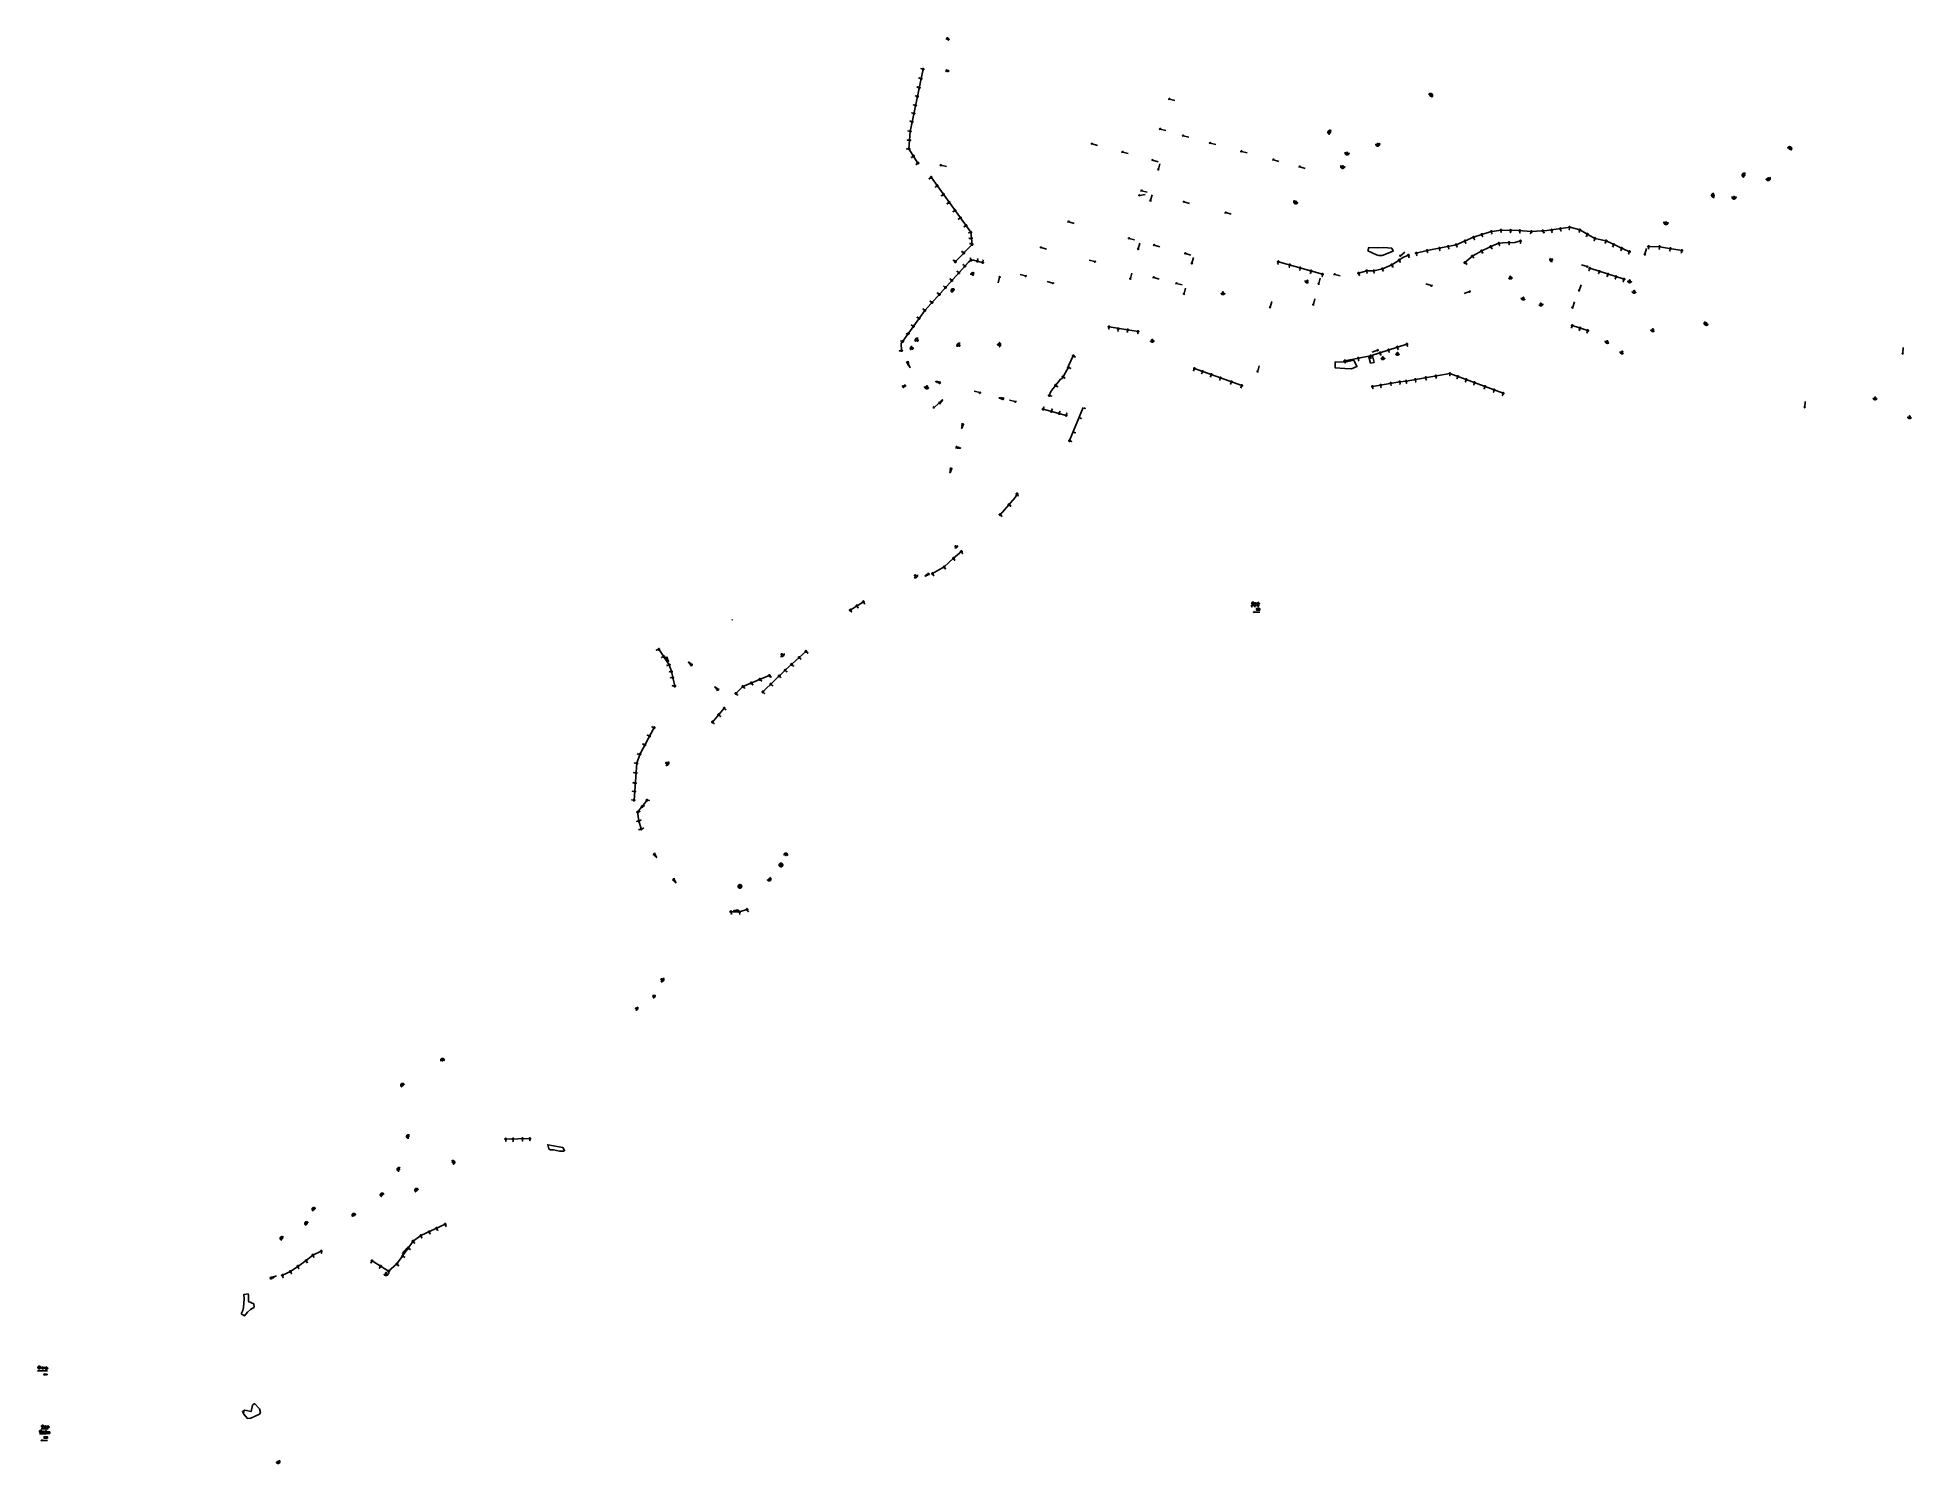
# Model space of a CAD drawing. Header units: inches. Extents: x 21905 to 29562, y 37649 to 43473.
import ezdxf

# ---------------------------------------------------------------- set-up
doc = ezdxf.new("R2010")
doc.units = ezdxf.units.IN
doc.header["$MEASUREMENT"] = 0

msp = doc.modelspace()

# ---------------------------------------------------------------- linework, layer by layer
for points in [[(25618.7, 43465.3), (25618.7, 43465.9), (25618.8, 43466.4), (25618.8, 43467), (25619, 43467.6), (25619.1, 43468.1), (25619.3, 43468.7), (25619.5, 43469.2), (25619.8, 43469.7), (25620.1, 43470.2), (25620.4, 43470.6), (25620.8, 43471.1), (25621.2, 43471.5), (25621.6, 43471.9), (25622, 43472.3), (25622.5, 43472.6), (25623, 43472.9), (25623.5, 43473.2), (25624, 43473.4)], [(25618.9, 43466.7), (25620.4, 43467.9)], [(25618.9, 43466.7), (25624.6, 43465.9)], [(25618.9, 43466.7), (25620, 43465.1)], [(25622.8, 43472.7), (25622.3, 43470.8)], [(25622.8, 43472.7), (25625.8, 43467.8)], [(25622.8, 43472.7), (25624.7, 43472.3)], [(25629.6, 43465.6), (25629.6, 43465.4), (25629.6, 43465.2), (25629.6, 43465.1), (25629.5, 43464.9), (25629.5, 43464.7), (25629.4, 43464.6), (25629.3, 43464.4), (25629.2, 43464.3), (25629.1, 43464.1), (25629, 43464), (25628.9, 43463.8), (25628.8, 43463.7), (25628.7, 43463.6), (25628.5, 43463.5), (25628.4, 43463.4), (25628.2, 43463.3), (25628, 43463.3), (25627.9, 43463.2), (25627.7, 43463.1), (25627.5, 43463.1), (25627.4, 43463.1), (25627.2, 43463.1), (25627, 43463.1), (25626.8, 43463.1), (25626.7, 43463.1), (25626.5, 43463.1), (25626.3, 43463.2), (25626.1, 43463.3), (25626, 43463.3), (25625.8, 43463.4), (25625.7, 43463.5), (25625.5, 43463.6), (25625.4, 43463.7), (25625.3, 43463.8), (25625.2, 43464), (25625, 43464.1), (25624.9, 43464.3), (25624.9, 43464.4), (25624.8, 43464.6), (25624.7, 43464.7), (25624.7, 43464.9), (25624.6, 43465.1), (25624.6, 43465.2), (25624.6, 43465.4), (25624.6, 43465.6), (25624.6, 43465.8), (25624.6, 43466), (25624.6, 43466.1), (25624.7, 43466.3), (25624.7, 43466.5), (25624.8, 43466.6), (25624.9, 43466.8), (25624.9, 43466.9), (25625, 43467.1), (25625.2, 43467.2), (25625.3, 43467.4), (25625.4, 43467.5), (25625.5, 43467.6), (25625.7, 43467.7), (25625.8, 43467.8), (25626, 43467.9), (25626.1, 43468), (25626.3, 43468), (25626.5, 43468.1), (25626.7, 43468.1), (25626.8, 43468.1), (25627, 43468.1), (25627.2, 43468.1), (25627.4, 43468.1), (25627.5, 43468.1), (25627.7, 43468.1), (25627.9, 43468), (25628, 43468), (25628.2, 43467.9), (25628.4, 43467.8), (25628.5, 43467.7), (25628.7, 43467.6), (25628.8, 43467.5), (25628.9, 43467.4), (25629, 43467.2), (25629.1, 43467.1), (25629.2, 43466.9), (25629.3, 43466.8), (25629.4, 43466.6), (25629.5, 43466.5), (25629.5, 43466.3), (25629.6, 43466.1), (25629.6, 43466), (25629.6, 43465.8), (25629.6, 43465.6)], [(25502.8, 42960.5), (25466.1, 43018.6), (25471.3, 43089.4), (25523.9, 43344)], [(25514.6, 43346.9), (25516.4, 43348.1)], [(25520.9, 43344.9), (25514.6, 43346.9)], [(25514.6, 43346.9), (25515.4, 43344.9)], [(25521.7, 43341.8), (25521.5, 43341.9), (25521.4, 43342.1), (25521.2, 43342.3), (25521.1, 43342.5), (25521, 43342.7), (25520.9, 43342.9), (25520.9, 43343.1), (25520.8, 43343.3), (25520.8, 43343.5), (25520.7, 43343.7), (25520.7, 43343.9), (25520.7, 43344.1), (25520.8, 43344.4), (25520.8, 43344.6), (25520.8, 43344.8), (25520.9, 43345), (25521, 43345.2), (25521.1, 43345.4), (25521.2, 43345.6), (25521.3, 43345.8), (25521.4, 43345.9), (25521.6, 43346.1), (25521.7, 43346.3), (25521.9, 43346.4), (25522.1, 43346.5), (25522.2, 43346.7), (25522.4, 43346.8), (25522.6, 43346.9), (25522.8, 43346.9), (25523, 43347), (25523.2, 43347), (25523.5, 43347.1), (25523.7, 43347.1), (25523.9, 43347.1), (25524.1, 43347.1), (25524.3, 43347.1), (25524.5, 43347), (25524.8, 43347), (25525, 43346.9), (25525.2, 43346.8), (25525.4, 43346.7), (25525.5, 43346.6), (25525.7, 43346.5), (25525.9, 43346.3), (25526, 43346.2), (25526.2, 43346), (25526.3, 43345.9), (25526.5, 43345.7), (25526.6, 43345.5), (25526.7, 43345.3), (25526.8, 43345.1), (25526.8, 43344.9), (25526.9, 43344.7), (25526.9, 43344.5), (25527, 43344.3), (25527, 43344.1), (25527, 43343.8), (25526.9, 43343.6), (25526.9, 43343.4), (25526.9, 43343.2), (25526.8, 43343), (25526.7, 43342.8), (25526.6, 43342.6), (25526.5, 43342.4), (25526.4, 43342.2), (25526.3, 43342), (25526.1, 43341.9), (25526, 43341.7), (25525.8, 43341.6), (25525.6, 43341.4), (25525.5, 43341.3), (25525.3, 43341.2), (25525.1, 43341.1), (25524.9, 43341), (25524.7, 43341), (25524.5, 43340.9), (25524.2, 43340.9), (25524, 43340.9), (25523.8, 43340.9), (25523.6, 43340.9), (25523.4, 43340.9), (25523.2, 43340.9), (25522.9, 43341), (25522.7, 43341.1), (25522.5, 43341.2), (25522.3, 43341.3), (25522.2, 43341.4), (25522, 43341.5), (25521.8, 43341.6), (25521.7, 43341.8)], [(25618.4, 43332.6), (25618.2, 43333.1), (25618, 43333.7), (25617.8, 43334.2), (25617.7, 43334.8), (25617.6, 43335.3), (25617.5, 43335.9), (25617.5, 43336.5), (25617.6, 43337.1), (25617.6, 43337.6), (25617.7, 43338.2), (25617.9, 43338.7), (25618, 43339.3), (25618.3, 43339.8), (25618.5, 43340.3), (25618.8, 43340.8), (25619.1, 43341.3), (25619.5, 43341.7), (25619.8, 43342.2)], [(25619.1, 43341), (25620.9, 43341.4)], [(25619.1, 43341), (25623.8, 43337.8)], [(25619.1, 43341), (25619.4, 43339.1)], [(25499, 43271.3), (25500.7, 43272.5)], [(25505.3, 43269.3), (25499, 43271.3)], [(25499, 43271.3), (25499.7, 43269.3)], [(25506, 43266.1), (25505.9, 43266.3), (25505.8, 43266.5), (25505.6, 43266.6), (25505.5, 43266.8), (25505.4, 43267), (25505.3, 43267.2), (25505.3, 43267.4), (25505.2, 43267.6), (25505.2, 43267.8), (25505.1, 43268.1), (25505.1, 43268.3), (25505.1, 43268.5), (25505.1, 43268.7), (25505.2, 43268.9), (25505.2, 43269.1), (25505.3, 43269.4), (25505.4, 43269.6), (25505.5, 43269.8), (25505.6, 43269.9), (25505.7, 43270.1), (25505.8, 43270.3), (25505.9, 43270.5), (25506.1, 43270.6), (25506.3, 43270.8), (25506.4, 43270.9), (25506.6, 43271), (25506.8, 43271.1), (25507, 43271.2), (25507.2, 43271.3), (25507.4, 43271.4), (25507.6, 43271.4), (25507.8, 43271.4), (25508.1, 43271.5), (25508.3, 43271.5), (25508.5, 43271.5), (25508.7, 43271.4), (25508.9, 43271.4), (25509.1, 43271.3), (25509.3, 43271.3), (25509.5, 43271.2), (25509.7, 43271.1), (25509.9, 43271), (25510.1, 43270.8), (25510.3, 43270.7), (25510.4, 43270.6), (25510.6, 43270.4), (25510.7, 43270.2), (25510.8, 43270.1), (25511, 43269.9), (25511.1, 43269.7), (25511.1, 43269.5), (25511.2, 43269.3), (25511.3, 43269.1), (25511.3, 43268.8), (25511.3, 43268.6), (25511.4, 43268.4), (25511.3, 43268.2), (25511.3, 43268), (25511.3, 43267.8), (25511.2, 43267.6), (25511.2, 43267.3), (25511.1, 43267.1), (25511, 43266.9), (25510.9, 43266.8), (25510.8, 43266.6), (25510.7, 43266.4), (25510.5, 43266.2), (25510.4, 43266.1), (25510.2, 43265.9), (25510, 43265.8), (25509.9, 43265.7), (25509.7, 43265.6), (25509.5, 43265.5), (25509.3, 43265.4), (25509.1, 43265.3), (25508.8, 43265.3), (25508.6, 43265.3), (25508.4, 43265.2), (25508.2, 43265.2), (25508, 43265.2), (25507.8, 43265.3), (25507.5, 43265.3), (25507.3, 43265.4), (25507.1, 43265.4), (25506.9, 43265.5), (25506.7, 43265.6), (25506.5, 43265.7), (25506.4, 43265.9), (25506.2, 43266), (25506, 43266.1)], [(25506.7, 43308.1), (25508.5, 43309.2)], [(25513, 43306.1), (25506.7, 43308.1)], [(25506.7, 43308.1), (25507.5, 43306.1)], [(25513.8, 43302.9), (25513.6, 43303.1), (25513.5, 43303.2), (25513.4, 43303.4), (25513.2, 43303.6), (25513.1, 43303.8), (25513.1, 43304), (25513, 43304.2), (25512.9, 43304.4), (25512.9, 43304.6), (25512.9, 43304.8), (25512.9, 43305.1), (25512.9, 43305.3), (25512.9, 43305.5), (25512.9, 43305.7), (25513, 43305.9), (25513, 43306.1), (25513.1, 43306.3), (25513.2, 43306.5), (25513.3, 43306.7), (25513.4, 43306.9), (25513.5, 43307.1), (25513.7, 43307.2), (25513.8, 43307.4), (25514, 43307.5), (25514.2, 43307.7), (25514.4, 43307.8), (25514.5, 43307.9), (25514.7, 43308), (25514.9, 43308.1), (25515.1, 43308.1), (25515.4, 43308.2), (25515.6, 43308.2), (25515.8, 43308.2), (25516, 43308.2), (25516.2, 43308.2), (25516.4, 43308.2), (25516.7, 43308.2), (25516.9, 43308.1), (25517.1, 43308), (25517.3, 43308), (25517.5, 43307.9), (25517.7, 43307.7), (25517.8, 43307.6), (25518, 43307.5), (25518.2, 43307.3), (25518.3, 43307.2), (25518.4, 43307), (25518.6, 43306.8), (25518.7, 43306.6), (25518.8, 43306.5), (25518.9, 43306.3), (25518.9, 43306), (25519, 43305.8), (25519, 43305.6), (25519.1, 43305.4), (25519.1, 43305.2), (25519.1, 43305), (25519.1, 43304.8), (25519, 43304.5), (25519, 43304.3), (25518.9, 43304.1), (25518.8, 43303.9), (25518.7, 43303.7), (25518.6, 43303.5), (25518.5, 43303.3), (25518.4, 43303.2), (25518.3, 43303), (25518.1, 43302.9), (25517.9, 43302.7), (25517.8, 43302.6), (25517.6, 43302.5), (25517.4, 43302.4), (25517.2, 43302.3), (25517, 43302.2), (25516.8, 43302.1), (25516.6, 43302.1), (25516.4, 43302), (25516.1, 43302), (25515.9, 43302), (25515.7, 43302), (25515.5, 43302), (25515.3, 43302.1), (25515.1, 43302.1), (25514.9, 43302.2), (25514.7, 43302.3), (25514.5, 43302.4), (25514.3, 43302.5), (25514.1, 43302.6), (25513.9, 43302.8), (25513.8, 43302.9)], [(25618, 43333.9), (25618.9, 43335.7)], [(25618, 43333.9), (25623.5, 43335.6)], [(25618, 43333.9), (25619.7, 43333)], [(25628.4, 43336.4), (25628.4, 43336.2), (25628.4, 43336), (25628.4, 43335.9), (25628.3, 43335.7), (25628.3, 43335.5), (25628.2, 43335.4), (25628.1, 43335.2), (25628.1, 43335), (25628, 43334.9), (25627.8, 43334.8), (25627.7, 43334.6), (25627.6, 43334.5), (25627.5, 43334.4), (25627.3, 43334.3), (25627.2, 43334.2), (25627, 43334.1), (25626.9, 43334), (25626.7, 43334), (25626.5, 43333.9), (25626.3, 43333.9), (25626.2, 43333.9), (25626, 43333.9), (25625.8, 43333.9), (25625.6, 43333.9), (25625.5, 43333.9), (25625.3, 43333.9), (25625.1, 43334), (25625, 43334), (25624.8, 43334.1), (25624.6, 43334.2), (25624.5, 43334.3), (25624.3, 43334.4), (25624.2, 43334.5), (25624.1, 43334.6), (25624, 43334.8), (25623.9, 43334.9), (25623.8, 43335), (25623.7, 43335.2), (25623.6, 43335.4), (25623.5, 43335.5), (25623.5, 43335.7), (25623.4, 43335.9), (25623.4, 43336), (25623.4, 43336.2), (25623.4, 43336.4), (25623.4, 43336.6), (25623.4, 43336.7), (25623.4, 43336.9), (25623.5, 43337.1), (25623.5, 43337.3), (25623.6, 43337.4), (25623.7, 43337.6), (25623.8, 43337.7), (25623.9, 43337.9), (25624, 43338), (25624.1, 43338.1), (25624.2, 43338.3), (25624.3, 43338.4), (25624.5, 43338.5), (25624.6, 43338.6), (25624.8, 43338.7), (25625, 43338.7), (25625.1, 43338.8), (25625.3, 43338.8), (25625.5, 43338.9), (25625.6, 43338.9), (25625.8, 43338.9), (25626, 43338.9), (25626.2, 43338.9), (25626.3, 43338.9), (25626.5, 43338.8), (25626.7, 43338.8), (25626.9, 43338.7), (25627, 43338.7), (25627.2, 43338.6), (25627.3, 43338.5), (25627.5, 43338.4), (25627.6, 43338.3), (25627.7, 43338.1), (25627.8, 43338), (25628, 43337.9), (25628.1, 43337.7), (25628.1, 43337.6), (25628.2, 43337.4), (25628.3, 43337.3), (25628.3, 43337.1), (25628.4, 43336.9), (25628.4, 43336.7), (25628.4, 43336.6), (25628.4, 43336.4)], [(25483.9, 43199), (25485.7, 43200.2)], [(25490.2, 43197), (25483.9, 43199)], [(25483.9, 43199), (25484.7, 43197)], [(25491, 43193.8), (25490.8, 43194), (25490.7, 43194.2), (25490.5, 43194.4), (25490.4, 43194.5), (25490.3, 43194.7), (25490.3, 43194.9), (25490.2, 43195.1), (25490.1, 43195.3), (25490.1, 43195.6), (25490.1, 43195.8), (25490, 43196), (25490, 43196.2), (25490.1, 43196.4), (25490.1, 43196.6), (25490.1, 43196.9), (25490.2, 43197.1), (25490.3, 43197.3), (25490.4, 43197.5), (25490.5, 43197.7), (25490.6, 43197.8), (25490.7, 43198), (25490.9, 43198.2), (25491, 43198.3), (25491.2, 43198.5), (25491.4, 43198.6), (25491.5, 43198.7), (25491.7, 43198.8), (25491.9, 43198.9), (25492.1, 43199), (25492.3, 43199.1), (25492.6, 43199.1), (25492.8, 43199.1), (25493, 43199.2), (25493.2, 43199.2), (25493.4, 43199.2), (25493.6, 43199.1), (25493.8, 43199.1), (25494.1, 43199), (25494.3, 43199), (25494.5, 43198.9), (25494.7, 43198.8), (25494.8, 43198.7), (25495, 43198.6), (25495.2, 43198.4), (25495.4, 43198.3), (25495.5, 43198.1), (25495.6, 43197.9), (25495.8, 43197.8), (25495.9, 43197.6), (25496, 43197.4), (25496.1, 43197.2), (25496.1, 43197), (25496.2, 43196.8), (25496.2, 43196.6), (25496.3, 43196.3), (25496.3, 43196.1), (25496.3, 43195.9), (25496.3, 43195.7), (25496.2, 43195.5), (25496.2, 43195.3), (25496.1, 43195.1), (25496, 43194.8), (25495.9, 43194.7), (25495.8, 43194.5), (25495.7, 43194.3), (25495.6, 43194.1), (25495.4, 43193.9), (25495.3, 43193.8), (25495.1, 43193.6), (25495, 43193.5), (25494.8, 43193.4), (25494.6, 43193.3), (25494.4, 43193.2), (25494.2, 43193.1), (25494, 43193), (25493.8, 43193), (25493.5, 43193), (25493.3, 43192.9), (25493.1, 43192.9), (25492.9, 43193), (25492.7, 43193), (25492.5, 43193), (25492.3, 43193.1), (25492.1, 43193.1), (25491.8, 43193.2), (25491.7, 43193.3), (25491.5, 43193.4), (25491.3, 43193.6), (25491.1, 43193.7), (25491, 43193.8)], [(25491.5, 43235.4), (25493.2, 43236.6)], [(25497.7, 43233.4), (25491.5, 43235.4)], [(25491.5, 43235.4), (25492.2, 43233.4)], [(25498.5, 43230.2), (25498.4, 43230.4), (25498.2, 43230.6), (25498.1, 43230.7), (25498, 43230.9), (25497.9, 43231.1), (25497.8, 43231.3), (25497.7, 43231.5), (25497.7, 43231.7), (25497.6, 43231.9), (25497.6, 43232.2), (25497.6, 43232.4), (25497.6, 43232.6), (25497.6, 43232.8), (25497.6, 43233), (25497.7, 43233.2), (25497.8, 43233.4), (25497.8, 43233.6), (25497.9, 43233.8), (25498, 43234), (25498.1, 43234.2), (25498.3, 43234.4), (25498.4, 43234.6), (25498.6, 43234.7), (25498.7, 43234.9), (25498.9, 43235), (25499.1, 43235.1), (25499.3, 43235.2), (25499.5, 43235.3), (25499.7, 43235.4), (25499.9, 43235.4), (25500.1, 43235.5), (25500.3, 43235.5), (25500.5, 43235.5), (25500.7, 43235.6), (25501, 43235.5), (25501.2, 43235.5), (25501.4, 43235.5), (25501.6, 43235.4), (25501.8, 43235.3), (25502, 43235.3), (25502.2, 43235.2), (25502.4, 43235.1), (25502.6, 43234.9), (25502.7, 43234.8), (25502.9, 43234.6), (25503, 43234.5), (25503.2, 43234.3), (25503.3, 43234.1), (25503.4, 43234), (25503.5, 43233.8), (25503.6, 43233.6), (25503.7, 43233.4), (25503.7, 43233.1), (25503.8, 43232.9), (25503.8, 43232.7), (25503.8, 43232.5), (25503.8, 43232.3), (25503.8, 43232.1), (25503.8, 43231.9), (25503.7, 43231.6), (25503.7, 43231.4), (25503.6, 43231.2), (25503.5, 43231), (25503.4, 43230.8), (25503.3, 43230.7), (25503.1, 43230.5), (25503, 43230.3), (25502.8, 43230.2), (25502.7, 43230), (25502.5, 43229.9), (25502.3, 43229.8), (25502.1, 43229.7), (25501.9, 43229.6), (25501.7, 43229.5), (25501.5, 43229.4), (25501.3, 43229.4), (25501.1, 43229.3), (25500.9, 43229.3), (25500.7, 43229.3), (25500.4, 43229.3), (25500.2, 43229.4), (25500, 43229.4), (25499.8, 43229.5), (25499.6, 43229.5), (25499.4, 43229.6), (25499.2, 43229.7), (25499, 43229.8), (25498.8, 43229.9), (25498.7, 43230.1), (25498.5, 43230.2)], [(26529.4, 43219), (26531, 43224.7), (26527.1, 43222.7), (26529.4, 43219)], [(26530.2, 43221.8), (26552.7, 43215.7)], [(27590.1, 43241), (27590.4, 43241.5), (27590.7, 43242), (27591.1, 43242.4), (27591.5, 43242.8), (27591.9, 43243.2), (27592.4, 43243.6), (27592.9, 43243.9), (27593.4, 43244.2), (27593.9, 43244.4), (27594.5, 43244.6), (27595, 43244.8), (27595.6, 43244.9), (27596.2, 43245), (27596.7, 43245.1), (27597.3, 43245.1), (27597.9, 43245.1), (27598.5, 43245), (27599, 43244.9), (27599.6, 43244.8), (27600.2, 43244.6), (27600.7, 43244.4), (27601.2, 43244.1), (27601.7, 43243.8), (27602.2, 43243.5), (27602.7, 43243.1), (27603.1, 43242.7), (27603.5, 43242.3), (27603.9, 43241.9), (27604.2, 43241.4), (27604.5, 43240.9), (27604.8, 43240.4), (27605, 43239.8), (27605.2, 43239.3), (27605.4, 43238.7), (27605.5, 43238.2), (27605.6, 43237.6), (27605.6, 43237), (27605.6, 43236.4), (27605.6, 43235.8), (27605.5, 43235.3), (27605.4, 43234.7), (27605.2, 43234.1), (27605, 43233.6), (27604.8, 43233.1), (27604.5, 43232.5), (27604.2, 43232.1), (27603.8, 43231.6), (27603.5, 43231.1), (27603, 43230.7), (27602.6, 43230.3)], [(27591, 43242.1), (27592.9, 43242.3)], [(27591, 43242.1), (27595.3, 43238.4)], [(27591, 43242.1), (27591.1, 43240.2)], [(27595.6, 43238.7), (27595.8, 43238.8), (27595.9, 43238.9), (27596.1, 43239), (27596.2, 43239.1), (27596.4, 43239.1), (27596.5, 43239.2), (27596.7, 43239.2), (27596.9, 43239.3), (27597.1, 43239.3), (27597.2, 43239.3), (27597.4, 43239.3), (27597.6, 43239.3), (27597.8, 43239.2), (27597.9, 43239.2), (27598.1, 43239.1), (27598.3, 43239.1), (27598.4, 43239), (27598.6, 43238.9), (27598.7, 43238.8), (27598.9, 43238.7), (27599, 43238.6), (27599.1, 43238.5), (27599.2, 43238.3), (27599.4, 43238.2), (27599.4, 43238), (27599.5, 43237.9), (27599.6, 43237.7), (27599.7, 43237.6), (27599.7, 43237.4), (27599.8, 43237.2), (27599.8, 43237), (27599.8, 43236.9), (27599.8, 43236.7), (27599.8, 43236.5), (27599.8, 43236.3), (27599.7, 43236.2), (27599.7, 43236), (27599.6, 43235.8), (27599.5, 43235.7), (27599.5, 43235.5), (27599.4, 43235.4), (27599.3, 43235.2), (27599.1, 43235.1), (27599, 43234.9), (27598.9, 43234.8), (27598.8, 43234.7), (27598.6, 43234.6), (27598.5, 43234.5), (27598.3, 43234.5), (27598.1, 43234.4), (27598, 43234.3), (27597.8, 43234.3), (27597.6, 43234.3), (27597.4, 43234.2), (27597.3, 43234.2), (27597.1, 43234.2), (27596.9, 43234.3), (27596.7, 43234.3), (27596.6, 43234.3), (27596.4, 43234.4), (27596.2, 43234.4), (27596.1, 43234.5), (27595.9, 43234.6), (27595.8, 43234.7), (27595.6, 43234.8), (27595.5, 43234.9), (27595.4, 43235.1), (27595.3, 43235.2), (27595.2, 43235.3), (27595.1, 43235.5), (27595, 43235.6), (27594.9, 43235.8), (27594.8, 43236), (27594.8, 43236.1), (27594.8, 43236.3), (27594.7, 43236.5), (27594.7, 43236.7), (27594.7, 43236.8), (27594.7, 43237), (27594.8, 43237.2), (27594.8, 43237.4), (27594.8, 43237.5), (27594.9, 43237.7), (27595, 43237.9), (27595.1, 43238), (27595.1, 43238.2), (27595.3, 43238.3), (27595.4, 43238.5), (27595.5, 43238.6), (27595.6, 43238.7)], [(27602.6, 43243.1), (27598.9, 43238.7)], [(27603.5, 43231.4), (27599.2, 43235.1)], [(27602.6, 43243.1), (27600.7, 43243)], [(27603.5, 43231.4), (27601.7, 43231.2)], [(27602.6, 43243.1), (27602.8, 43241.2)], [(27603.5, 43231.4), (27603.5, 43233.3)], [(25470, 43131.6), (25471.8, 43132.8)], [(25476.3, 43129.6), (25470, 43131.6)], [(25470, 43131.6), (25470.8, 43129.6)], [(25477.1, 43126.4), (25476.9, 43126.6), (25476.8, 43126.8), (25476.7, 43126.9), (25476.5, 43127.1), (25476.4, 43127.3), (25476.4, 43127.5), (25476.3, 43127.7), (25476.2, 43127.9), (25476.2, 43128.2), (25476.2, 43128.4), (25476.1, 43128.6), (25476.1, 43128.8), (25476.2, 43129), (25476.2, 43129.2), (25476.2, 43129.4), (25476.3, 43129.7), (25476.4, 43129.9), (25476.5, 43130.1), (25476.6, 43130.2), (25476.7, 43130.4), (25476.8, 43130.6), (25477, 43130.8), (25477.1, 43130.9), (25477.3, 43131.1), (25477.5, 43131.2), (25477.6, 43131.3), (25477.8, 43131.4), (25478, 43131.5), (25478.2, 43131.6), (25478.4, 43131.7), (25478.7, 43131.7), (25478.9, 43131.7), (25479.1, 43131.8), (25479.3, 43131.8), (25479.5, 43131.8), (25479.7, 43131.7), (25480, 43131.7), (25480.2, 43131.6), (25480.4, 43131.6), (25480.6, 43131.5), (25480.8, 43131.4), (25480.9, 43131.3), (25481.1, 43131.1), (25481.3, 43131), (25481.5, 43130.9), (25481.6, 43130.7), (25481.7, 43130.5), (25481.9, 43130.4), (25482, 43130.2), (25482.1, 43130), (25482.2, 43129.8), (25482.2, 43129.6), (25482.3, 43129.4), (25482.3, 43129.2), (25482.4, 43128.9), (25482.4, 43128.7), (25482.4, 43128.5), (25482.4, 43128.3), (25482.3, 43128.1), (25482.3, 43127.9), (25482.2, 43127.6), (25482.1, 43127.4), (25482, 43127.2), (25481.9, 43127.1), (25481.8, 43126.9), (25481.7, 43126.7), (25481.5, 43126.5), (25481.4, 43126.4), (25481.2, 43126.2), (25481.1, 43126.1), (25480.9, 43126), (25480.7, 43125.9), (25480.5, 43125.8), (25480.3, 43125.7), (25480.1, 43125.6), (25479.9, 43125.6), (25479.6, 43125.6), (25479.4, 43125.5), (25479.2, 43125.5), (25479, 43125.5), (25478.8, 43125.6), (25478.6, 43125.6), (25478.4, 43125.7), (25478.2, 43125.7), (25478, 43125.8), (25477.8, 43125.9), (25477.6, 43126), (25477.4, 43126.2), (25477.2, 43126.3), (25477.1, 43126.4)], [(25477.3, 43165.9), (25479.1, 43167.1)], [(25483.6, 43163.9), (25477.3, 43165.9)], [(25477.3, 43165.9), (25478.1, 43163.9)], [(25484.4, 43160.8), (25484.2, 43160.9), (25484.1, 43161.1), (25483.9, 43161.3), (25483.8, 43161.5), (25483.7, 43161.7), (25483.7, 43161.9), (25483.6, 43162.1), (25483.5, 43162.3), (25483.5, 43162.5), (25483.5, 43162.7), (25483.4, 43162.9), (25483.4, 43163.1), (25483.5, 43163.4), (25483.5, 43163.6), (25483.5, 43163.8), (25483.6, 43164), (25483.7, 43164.2), (25483.8, 43164.4), (25483.9, 43164.6), (25484, 43164.8), (25484.1, 43164.9), (25484.3, 43165.1), (25484.4, 43165.3), (25484.6, 43165.4), (25484.8, 43165.5), (25484.9, 43165.7), (25485.1, 43165.8), (25485.3, 43165.9), (25485.5, 43165.9), (25485.7, 43166), (25486, 43166), (25486.2, 43166.1), (25486.4, 43166.1), (25486.6, 43166.1), (25486.8, 43166.1), (25487, 43166.1), (25487.2, 43166), (25487.5, 43166), (25487.7, 43165.9), (25487.9, 43165.8), (25488.1, 43165.7), (25488.2, 43165.6), (25488.4, 43165.5), (25488.6, 43165.3), (25488.8, 43165.2), (25488.9, 43165), (25489, 43164.9), (25489.2, 43164.7), (25489.3, 43164.5), (25489.4, 43164.3), (25489.5, 43164.1), (25489.5, 43163.9), (25489.6, 43163.7), (25489.6, 43163.5), (25489.7, 43163.3), (25489.7, 43163.1), (25489.7, 43162.8), (25489.7, 43162.6), (25489.6, 43162.4), (25489.6, 43162.2), (25489.5, 43162), (25489.4, 43161.8), (25489.3, 43161.6), (25489.2, 43161.4), (25489.1, 43161.2), (25489, 43161), (25488.8, 43160.9), (25488.7, 43160.7), (25488.5, 43160.6), (25488.4, 43160.4), (25488.2, 43160.3), (25488, 43160.2), (25487.8, 43160.1), (25487.6, 43160), (25487.4, 43160), (25487.2, 43159.9), (25486.9, 43159.9), (25486.7, 43159.9), (25486.5, 43159.9), (25486.3, 43159.9), (25486.1, 43159.9), (25485.9, 43159.9), (25485.7, 43160), (25485.5, 43160.1), (25485.3, 43160.2), (25485.1, 43160.3), (25484.9, 43160.4), (25484.7, 43160.5), (25484.5, 43160.6), (25484.4, 43160.8)], [(25459, 43054.3), (25460.4, 43056)], [(25465.6, 43054.1), (25459, 43054.3)], [(25459, 43054.3), (25460.3, 43052.6)], [(25461.8, 43092.2), (25463.4, 43093.6)], [(25468.2, 43090.9), (25461.8, 43092.2)], [(25461.8, 43092.2), (25462.8, 43090.4)], [(25467.2, 43051.3), (25467, 43051.4), (25466.8, 43051.5), (25466.7, 43051.7), (25466.5, 43051.8), (25466.3, 43052), (25466.2, 43052.1), (25466.1, 43052.3), (25466, 43052.5), (25465.9, 43052.7), (25465.8, 43052.9), (25465.7, 43053.1), (25465.7, 43053.3), (25465.6, 43053.5), (25465.6, 43053.7), (25465.6, 43054), (25465.6, 43054.2), (25465.6, 43054.4), (25465.6, 43054.6), (25465.7, 43054.8), (25465.8, 43055), (25465.8, 43055.2), (25465.9, 43055.4), (25466, 43055.6), (25466.2, 43055.8), (25466.3, 43056), (25466.4, 43056.1), (25466.6, 43056.3), (25466.7, 43056.4), (25466.9, 43056.6), (25467.1, 43056.7), (25467.3, 43056.8), (25467.5, 43056.9), (25467.7, 43057), (25467.9, 43057), (25468.1, 43057.1), (25468.3, 43057.1), (25468.5, 43057.1), (25468.8, 43057.1), (25469, 43057.1), (25469.2, 43057.1), (25469.4, 43057), (25469.6, 43057), (25469.8, 43056.9), (25470, 43056.8), (25470.2, 43056.7), (25470.4, 43056.6), (25470.6, 43056.5), (25470.8, 43056.4), (25470.9, 43056.2), (25471.1, 43056.1), (25471.2, 43055.9), (25471.3, 43055.7), (25471.4, 43055.5), (25471.5, 43055.3), (25471.6, 43055.1), (25471.7, 43054.9), (25471.7, 43054.7), (25471.8, 43054.5), (25471.8, 43054.3), (25471.8, 43054.1), (25471.8, 43053.8), (25471.8, 43053.6), (25471.8, 43053.4), (25471.7, 43053.2), (25471.7, 43053), (25471.6, 43052.8), (25471.5, 43052.6), (25471.4, 43052.4), (25471.3, 43052.2), (25471.1, 43052), (25471, 43051.9), (25470.8, 43051.7), (25470.7, 43051.6), (25470.5, 43051.5), (25470.3, 43051.3), (25470.1, 43051.2), (25469.9, 43051.1), (25469.7, 43051.1), (25469.5, 43051), (25469.3, 43051), (25469.1, 43050.9), (25468.9, 43050.9), (25468.6, 43050.9), (25468.4, 43050.9), (25468.2, 43050.9), (25468, 43051), (25467.8, 43051), (25467.6, 43051.1), (25467.4, 43051.2), (25467.2, 43051.3)], [(25469.3, 43087.8), (25469.2, 43088), (25469, 43088.1), (25468.9, 43088.3), (25468.7, 43088.5), (25468.6, 43088.7), (25468.5, 43088.9), (25468.4, 43089), (25468.3, 43089.3), (25468.3, 43089.5), (25468.2, 43089.7), (25468.2, 43089.9), (25468.2, 43090.1), (25468.2, 43090.3), (25468.2, 43090.5), (25468.2, 43090.8), (25468.3, 43091), (25468.3, 43091.2), (25468.4, 43091.4), (25468.5, 43091.6), (25468.6, 43091.8), (25468.7, 43092), (25468.8, 43092.1), (25468.9, 43092.3), (25469.1, 43092.5), (25469.2, 43092.6), (25469.4, 43092.8), (25469.6, 43092.9), (25469.8, 43093), (25470, 43093.1), (25470.2, 43093.2), (25470.4, 43093.2), (25470.6, 43093.3), (25470.8, 43093.3), (25471, 43093.4), (25471.2, 43093.4), (25471.5, 43093.4), (25471.7, 43093.4), (25471.9, 43093.3), (25472.1, 43093.3), (25472.3, 43093.2), (25472.5, 43093.1), (25472.7, 43093), (25472.9, 43092.9), (25473.1, 43092.8), (25473.3, 43092.7), (25473.4, 43092.5), (25473.6, 43092.4), (25473.7, 43092.2), (25473.8, 43092.1), (25474, 43091.9), (25474.1, 43091.7), (25474.2, 43091.5), (25474.2, 43091.3), (25474.3, 43091.1), (25474.4, 43090.9), (25474.4, 43090.6), (25474.4, 43090.4), (25474.4, 43090.2), (25474.4, 43090), (25474.4, 43089.8), (25474.3, 43089.6), (25474.3, 43089.4), (25474.2, 43089.2), (25474.1, 43089), (25474, 43088.8), (25473.9, 43088.6), (25473.8, 43088.4), (25473.6, 43088.2), (25473.5, 43088.1), (25473.3, 43087.9), (25473.2, 43087.8), (25473, 43087.7), (25472.8, 43087.5), (25472.6, 43087.4), (25472.4, 43087.4), (25472.2, 43087.3), (25472, 43087.2), (25471.8, 43087.2), (25471.6, 43087.2), (25471.4, 43087.2), (25471.1, 43087.2), (25470.9, 43087.2), (25470.7, 43087.2), (25470.5, 43087.3), (25470.3, 43087.3), (25470.1, 43087.4), (25469.9, 43087.5), (25469.7, 43087.6), (25469.5, 43087.7), (25469.3, 43087.8)], [(26213.1, 43035.7), (26214.7, 43041.5), (26210.8, 43039.4), (26213.1, 43035.7)], [(26213.9, 43038.6), (26236.4, 43032.4)], [(26491.7, 43096.6), (26493.2, 43102.4), (26489.4, 43100.3), (26491.7, 43096.6)], [(26492.4, 43099.5), (26515, 43093.3)], [(26585.8, 43069.1), (26587.4, 43074.9), (26583.5, 43072.9), (26585.8, 43069.1)], [(26586.6, 43072), (26609.1, 43065.9)], [(26696, 43039.2), (26697.6, 43045), (26693.8, 43043), (26696, 43039.2)], [(26696.8, 43042.1), (26719.3, 43036)], [(27183.9, 43078), (27183.3, 43078.2), (27182.8, 43078.4), (27182.2, 43078.6), (27181.7, 43078.9), (27181.3, 43079.2), (27180.8, 43079.6), (27180.4, 43080), (27179.9, 43080.4), (27179.6, 43080.8), (27179.2, 43081.3), (27178.9, 43081.8), (27178.6, 43082.3), (27178.4, 43082.8), (27178.2, 43083.4), (27178, 43083.9), (27177.9, 43084.5), (27177.8, 43085.1), (27177.7, 43085.6), (27177.7, 43086.2), (27177.8, 43086.8), (27177.8, 43087.4), (27177.9, 43087.9), (27178.1, 43088.5), (27178.3, 43089.1), (27178.5, 43089.6), (27178.8, 43090.1), (27179.1, 43090.6), (27179.4, 43091.1), (27179.8, 43091.5), (27180.2, 43092), (27180.6, 43092.4), (27181, 43092.7), (27181.5, 43093.1), (27182, 43093.4), (27182.5, 43093.6), (27183.1, 43093.9), (27183.6, 43094), (27184.2, 43094.2), (27184.7, 43094.3), (27185.3, 43094.4), (27185.9, 43094.4), (27186.5, 43094.4), (27187.1, 43094.4), (27187.6, 43094.3), (27188.2, 43094.1), (27188.8, 43094), (27189.3, 43093.8), (27189.8, 43093.5), (27190.4, 43093.2), (27190.8, 43092.9)], [(27178.6, 43089.5), (27180.3, 43090.3)], [(27178.6, 43089.5), (27183.8, 43087.1)], [(27178.6, 43089.5), (27179.2, 43087.7)], [(27182.6, 43078.6), (27181.9, 43080.4)], [(27182.6, 43078.6), (27185, 43083.8)], [(27182.6, 43078.6), (27184.4, 43079.2)], [(27184.6, 43084), (27184.5, 43084.1), (27184.4, 43084.2), (27184.2, 43084.3), (27184.1, 43084.4), (27184, 43084.6), (27183.9, 43084.7), (27183.8, 43084.9), (27183.7, 43085), (27183.7, 43085.2), (27183.6, 43085.4), (27183.6, 43085.6), (27183.5, 43085.7), (27183.5, 43085.9), (27183.5, 43086.1), (27183.5, 43086.3), (27183.6, 43086.4), (27183.6, 43086.6), (27183.6, 43086.8), (27183.7, 43086.9), (27183.8, 43087.1), (27183.8, 43087.3), (27183.9, 43087.4), (27184, 43087.6), (27184.1, 43087.7), (27184.2, 43087.8), (27184.4, 43088), (27184.5, 43088.1), (27184.7, 43088.2), (27184.8, 43088.3), (27185, 43088.4), (27185.1, 43088.4), (27185.3, 43088.5), (27185.5, 43088.5), (27185.6, 43088.6), (27185.8, 43088.6), (27186, 43088.6), (27186.2, 43088.6), (27186.3, 43088.6), (27186.5, 43088.6), (27186.7, 43088.5), (27186.9, 43088.5), (27187, 43088.4), (27187.2, 43088.3), (27187.3, 43088.3), (27187.5, 43088.2), (27187.6, 43088.1), (27187.8, 43087.9), (27187.9, 43087.8), (27188, 43087.7), (27188.1, 43087.5), (27188.2, 43087.4), (27188.3, 43087.2), (27188.4, 43087.1), (27188.4, 43086.9), (27188.5, 43086.7), (27188.5, 43086.6), (27188.6, 43086.4), (27188.6, 43086.2), (27188.6, 43086), (27188.6, 43085.9), (27188.6, 43085.7), (27188.5, 43085.5), (27188.5, 43085.4), (27188.4, 43085.2), (27188.4, 43085), (27188.3, 43084.9), (27188.2, 43084.7), (27188.1, 43084.6), (27188, 43084.4), (27187.9, 43084.3), (27187.7, 43084.2), (27187.6, 43084.1), (27187.5, 43084), (27187.3, 43083.9), (27187.2, 43083.8), (27187, 43083.7), (27186.8, 43083.6), (27186.7, 43083.6), (27186.5, 43083.6), (27186.3, 43083.5), (27186.1, 43083.5), (27186, 43083.5), (27185.8, 43083.5), (27185.6, 43083.6), (27185.4, 43083.6), (27185.3, 43083.7), (27185.1, 43083.7), (27184.9, 43083.8), (27184.8, 43083.9), (27184.6, 43084)], [(27189.5, 43093.5), (27187.1, 43088.4)], [(27189.5, 43093.5), (27187.7, 43093)], [(27189.5, 43093.5), (27190.3, 43091.8)], [(27388.4, 43041.8), (27388.6, 43041.3), (27388.9, 43040.7), (27389, 43040.2), (27389.2, 43039.6), (27389.2, 43039), (27389.3, 43038.4), (27389.3, 43037.9), (27389.3, 43037.3), (27389.2, 43036.7), (27389.1, 43036.1), (27389, 43035.6), (27388.8, 43035), (27388.5, 43034.5), (27388.3, 43034), (27388, 43033.5), (27387.6, 43033), (27387.3, 43032.5), (27386.9, 43032.1), (27386.5, 43031.7), (27386, 43031.3), (27385.5, 43031), (27385, 43030.7), (27384.5, 43030.4), (27384, 43030.2), (27383.4, 43030), (27382.9, 43029.8), (27382.3, 43029.7), (27381.7, 43029.7), (27381.2, 43029.6), (27380.6, 43029.6), (27380, 43029.7), (27379.4, 43029.8), (27378.8, 43029.9), (27378.3, 43030.1), (27377.7, 43030.3), (27377.2, 43030.5), (27376.7, 43030.8), (27376.2, 43031.1), (27375.7, 43031.4), (27375.3, 43031.8), (27374.9, 43032.2), (27374.5, 43032.7), (27374.1, 43033.1), (27373.8, 43033.6), (27373.5, 43034.1), (27373.3, 43034.6), (27373.1, 43035.2), (27372.9, 43035.7), (27372.8, 43036.3), (27372.7, 43036.9)], [(27373.1, 43035.5), (27378.5, 43037.2)], [(27373.1, 43035.5), (27373.9, 43037.2)], [(27373.1, 43035.5), (27374.7, 43034.5)], [(27383.5, 43038.3), (27383.5, 43038.1), (27383.5, 43038), (27383.5, 43037.8), (27383.5, 43037.6), (27383.4, 43037.4), (27383.4, 43037.3), (27383.3, 43037.1), (27383.3, 43036.9), (27383.2, 43036.8), (27383.1, 43036.6), (27383, 43036.5), (27382.9, 43036.3), (27382.8, 43036.2), (27382.7, 43036.1), (27382.5, 43036), (27382.4, 43035.9), (27382.2, 43035.8), (27382.1, 43035.7), (27381.9, 43035.6), (27381.7, 43035.5), (27381.6, 43035.5), (27381.4, 43035.5), (27381.2, 43035.4), (27381, 43035.4), (27380.9, 43035.4), (27380.7, 43035.4), (27380.5, 43035.5), (27380.3, 43035.5), (27380.2, 43035.5), (27380, 43035.6), (27379.8, 43035.7), (27379.7, 43035.8), (27379.5, 43035.9), (27379.4, 43036), (27379.3, 43036.1), (27379.1, 43036.2), (27379, 43036.3), (27378.9, 43036.5), (27378.8, 43036.6), (27378.7, 43036.8), (27378.6, 43036.9), (27378.6, 43037.1), (27378.5, 43037.3), (27378.5, 43037.4), (27378.4, 43037.6), (27378.4, 43037.8), (27378.4, 43038), (27378.4, 43038.1), (27378.4, 43038.3), (27378.5, 43038.5), (27378.5, 43038.7), (27378.6, 43038.8), (27378.6, 43039), (27378.7, 43039.2), (27378.8, 43039.3), (27378.9, 43039.5), (27379, 43039.6), (27379.1, 43039.7), (27379.3, 43039.8), (27379.4, 43040), (27379.5, 43040.1), (27379.7, 43040.2), (27379.8, 43040.2), (27380, 43040.3), (27380.2, 43040.4), (27380.3, 43040.4), (27380.5, 43040.5), (27380.7, 43040.5), (27380.9, 43040.5), (27381, 43040.5), (27381.2, 43040.5), (27381.4, 43040.5), (27381.6, 43040.4), (27381.7, 43040.4), (27381.9, 43040.3), (27382.1, 43040.2), (27382.2, 43040.2), (27382.4, 43040.1), (27382.5, 43040), (27382.7, 43039.8), (27382.8, 43039.7), (27382.9, 43039.6), (27383, 43039.5), (27383.1, 43039.3), (27383.2, 43039.2), (27383.3, 43039), (27383.3, 43038.8), (27383.4, 43038.7), (27383.4, 43038.5), (27383.5, 43038.3)], [(27383.4, 43030.1), (27381.7, 43035.5)], [(27388.8, 43040.4), (27383.4, 43038.7)], [(27388.8, 43040.4), (27387.2, 43041.4)], [(27388.8, 43040.4), (27388, 43038.7)], [(25456.5, 43018.9), (25457.8, 43020.6)], [(25463, 43018.7), (25456.5, 43018.9)], [(25456.5, 43018.9), (25457.7, 43017.2)], [(25464.6, 43015.9), (25464.4, 43016), (25464.3, 43016.1), (25464.1, 43016.3), (25463.9, 43016.4), (25463.8, 43016.6), (25463.6, 43016.7), (25463.5, 43016.9), (25463.4, 43017.1), (25463.3, 43017.3), (25463.2, 43017.5), (25463.2, 43017.7), (25463.1, 43017.9), (25463.1, 43018.1), (25463, 43018.4), (25463, 43018.6), (25463, 43018.8), (25463, 43019), (25463.1, 43019.2), (25463.1, 43019.4), (25463.2, 43019.6), (25463.3, 43019.8), (25463.4, 43020), (25463.5, 43020.2), (25463.6, 43020.4), (25463.7, 43020.6), (25463.9, 43020.7), (25464, 43020.9), (25464.2, 43021), (25464.3, 43021.2), (25464.5, 43021.3), (25464.7, 43021.4), (25464.9, 43021.5), (25465.1, 43021.6), (25465.3, 43021.6), (25465.5, 43021.7), (25465.8, 43021.7), (25466, 43021.7), (25466.2, 43021.7), (25466.4, 43021.7), (25466.6, 43021.7), (25466.8, 43021.7), (25467, 43021.6), (25467.3, 43021.5), (25467.5, 43021.4), (25467.6, 43021.3), (25467.8, 43021.2), (25468, 43021.1), (25468.2, 43021), (25468.3, 43020.8), (25468.5, 43020.7), (25468.6, 43020.5), (25468.7, 43020.3), (25468.9, 43020.1), (25469, 43019.9), (25469, 43019.7), (25469.1, 43019.5), (25469.2, 43019.3), (25469.2, 43019.1), (25469.2, 43018.9), (25469.2, 43018.7), (25469.2, 43018.4), (25469.2, 43018.2), (25469.2, 43018), (25469.1, 43017.8), (25469.1, 43017.6), (25469, 43017.4), (25468.9, 43017.2), (25468.8, 43017), (25468.7, 43016.8), (25468.6, 43016.7), (25468.4, 43016.5), (25468.3, 43016.3), (25468.1, 43016.2), (25467.9, 43016.1), (25467.7, 43015.9), (25467.5, 43015.8), (25467.3, 43015.7), (25467.1, 43015.7), (25466.9, 43015.6), (25466.7, 43015.6), (25466.5, 43015.5), (25466.3, 43015.5), (25466.1, 43015.5), (25465.9, 43015.5), (25465.6, 43015.5), (25465.4, 43015.6), (25465.2, 43015.6), (25465, 43015.7), (25464.8, 43015.8), (25464.6, 43015.9)], [(25482, 42987.7), (25476.7, 42983.7)], [(25476.7, 42983.7), (25476.8, 42985.8)], [(25476.7, 42983.7), (25478.8, 42983.2)], [(25485, 42986.5), (25484.8, 42986.5), (25484.6, 42986.5), (25484.3, 42986.5), (25484.1, 42986.5), (25483.9, 42986.5), (25483.7, 42986.5), (25483.5, 42986.6), (25483.3, 42986.7), (25483.1, 42986.8), (25482.9, 42986.9), (25482.7, 42987), (25482.5, 42987.1), (25482.4, 42987.2), (25482.2, 42987.4), (25482.1, 42987.6), (25481.9, 42987.7), (25481.8, 42987.9), (25481.7, 42988.1), (25481.6, 42988.3), (25481.5, 42988.5), (25481.4, 42988.7), (25481.4, 42988.9), (25481.4, 42989.1), (25481.3, 42989.3), (25481.3, 42989.6), (25481.3, 42989.8), (25481.4, 42990), (25481.4, 42990.2), (25481.4, 42990.4), (25481.5, 42990.6), (25481.6, 42990.8), (25481.7, 42991), (25481.8, 42991.2), (25481.9, 42991.4), (25482, 42991.6), (25482.2, 42991.7), (25482.3, 42991.9), (25482.5, 42992), (25482.7, 42992.1), (25482.9, 42992.3), (25483.1, 42992.4), (25483.3, 42992.5), (25483.5, 42992.5), (25483.7, 42992.6), (25483.9, 42992.6), (25484.1, 42992.7), (25484.3, 42992.7), (25484.5, 42992.7), (25484.8, 42992.7), (25485, 42992.6), (25485.2, 42992.6), (25485.4, 42992.5), (25485.6, 42992.5), (25485.8, 42992.4), (25486, 42992.3), (25486.2, 42992.2), (25486.4, 42992), (25486.5, 42991.9), (25486.7, 42991.7), (25486.8, 42991.6), (25487, 42991.4), (25487.1, 42991.2), (25487.2, 42991), (25487.3, 42990.8), (25487.4, 42990.6), (25487.4, 42990.4), (25487.5, 42990.2), (25487.5, 42990), (25487.6, 42989.8), (25487.6, 42989.6), (25487.6, 42989.4), (25487.5, 42989.1), (25487.5, 42988.9), (25487.4, 42988.7), (25487.4, 42988.5), (25487.3, 42988.3), (25487.2, 42988.1), (25487.1, 42987.9), (25487, 42987.7), (25486.8, 42987.6), (25486.7, 42987.4), (25486.5, 42987.3), (25486.4, 42987.1), (25486.2, 42987), (25486, 42986.9), (25485.8, 42986.8), (25485.6, 42986.7), (25485.4, 42986.6), (25485.2, 42986.5), (25485, 42986.5)], [(25500.3, 42958.6), (25495.1, 42954.6)], [(25495.1, 42954.6), (25495.1, 42956.7)], [(25503.3, 42957.5), (25503.1, 42957.4), (25502.9, 42957.4), (25502.7, 42957.4), (25502.4, 42957.4), (25502.2, 42957.4), (25502, 42957.5), (25501.8, 42957.6), (25501.6, 42957.6), (25501.4, 42957.7), (25501.2, 42957.8), (25501, 42957.9), (25500.8, 42958.1), (25500.7, 42958.2), (25500.5, 42958.3), (25500.4, 42958.5), (25500.2, 42958.7), (25500.1, 42958.9), (25500, 42959), (25499.9, 42959.2), (25499.8, 42959.4), (25499.8, 42959.6), (25499.7, 42959.9), (25499.7, 42960.1), (25499.6, 42960.3), (25499.6, 42960.5), (25499.6, 42960.7), (25499.7, 42960.9), (25499.7, 42961.2), (25499.8, 42961.4), (25499.8, 42961.6), (25499.9, 42961.8), (25500, 42962), (25500.1, 42962.2), (25500.2, 42962.3), (25500.4, 42962.5), (25500.5, 42962.7), (25500.7, 42962.8), (25500.8, 42963), (25501, 42963.1), (25501.2, 42963.2), (25501.4, 42963.3), (25501.6, 42963.4), (25501.8, 42963.5), (25502, 42963.5), (25502.2, 42963.6), (25502.4, 42963.6), (25502.6, 42963.6), (25502.8, 42963.6), (25503.1, 42963.6), (25503.3, 42963.6), (25503.5, 42963.5), (25503.7, 42963.5), (25503.9, 42963.4), (25504.1, 42963.3), (25504.3, 42963.2), (25504.5, 42963.1), (25504.7, 42963), (25504.8, 42962.8), (25505, 42962.7), (25505.1, 42962.5), (25505.3, 42962.4), (25505.4, 42962.2), (25505.5, 42962), (25505.6, 42961.8), (25505.7, 42961.6), (25505.7, 42961.4), (25505.8, 42961.2), (25505.8, 42961), (25505.9, 42960.7), (25505.9, 42960.5), (25505.9, 42960.3), (25505.8, 42960.1), (25505.8, 42959.9), (25505.8, 42959.7), (25505.7, 42959.5), (25505.6, 42959.3), (25505.5, 42959.1), (25505.4, 42958.9), (25505.3, 42958.7), (25505.1, 42958.5), (25505, 42958.4), (25504.8, 42958.2), (25504.7, 42958.1), (25504.5, 42957.9), (25504.3, 42957.8), (25504.1, 42957.7), (25503.9, 42957.6), (25503.7, 42957.6), (25503.5, 42957.5), (25503.3, 42957.5)], [(26338.6, 43002.2), (26340.1, 43008), (26336.3, 43005.9), (26338.6, 43002.2)], [(26339.3, 43005.1), (26361.9, 42998.9)], [(26460.5, 42969), (26462.1, 42974.8), (26458.2, 42972.7), (26460.5, 42969)], [(26461.3, 42971.9), (26483.8, 42965.7)], [(26485.7, 42935.1), (26491.5, 42957.7)], [(26823.9, 43005.4), (26825.5, 43011.2), (26821.6, 43009.1), (26823.9, 43005.4)], [(26824.7, 43008.3), (26847.2, 43002.1)], [(26954.5, 42970.8), (26956.1, 42976.5), (26952.2, 42974.5), (26954.5, 42970.8)], [(26955.3, 42973.7), (26977.8, 42967.5)], [(27264.4, 43001.5), (27264.4, 43000.9), (27264.3, 43000.3), (27264.2, 42999.8), (27264, 42999.2), (27263.8, 42998.7), (27263.5, 42998.2), (27263.2, 42997.6), (27262.9, 42997.2), (27262.6, 42996.7), (27262.2, 42996.3), (27261.8, 42995.8), (27261.3, 42995.5), (27260.9, 42995.1), (27260.4, 42994.8), (27259.9, 42994.5), (27259.4, 42994.3), (27258.8, 42994.1), (27258.3, 42993.9), (27257.7, 42993.8), (27257.1, 42993.7), (27256.5, 42993.6), (27255.9, 42993.6), (27255.4, 42993.6), (27254.8, 42993.7), (27254.2, 42993.8), (27253.7, 42994), (27253.1, 42994.2), (27252.6, 42994.4), (27252, 42994.6), (27251.5, 42994.9), (27251.1, 42995.3), (27250.6, 42995.6), (27250.2, 42996), (27249.8, 42996.5), (27249.4, 42996.9), (27249.1, 42997.4), (27248.8, 42997.9), (27248.5, 42998.4), (27248.3, 42998.9), (27248.1, 42999.5), (27247.9, 43000), (27247.8, 43000.6), (27247.8, 43001.2), (27247.7, 43001.8), (27247.7, 43002.4), (27247.8, 43002.9), (27247.9, 43003.5), (27248, 43004.1), (27248.2, 43004.6), (27248.4, 43005.2)], [(27248, 43003.8), (27249.6, 43004.8)], [(27248, 43003.8), (27253.6, 43002.5)], [(27248, 43003.8), (27249, 43002.1)], [(27254.3, 42993.9), (27253.2, 42995.5)], [(27258.4, 43001), (27258.4, 43000.8), (27258.3, 43000.7), (27258.2, 43000.5), (27258.1, 43000.4), (27258, 43000.2), (27257.8, 43000.1), (27257.7, 43000), (27257.6, 42999.9), (27257.4, 42999.8), (27257.3, 42999.7), (27257.1, 42999.6), (27256.9, 42999.6), (27256.8, 42999.5), (27256.6, 42999.5), (27256.4, 42999.4), (27256.2, 42999.4), (27256.1, 42999.4), (27255.9, 42999.4), (27255.7, 42999.4), (27255.5, 42999.5), (27255.4, 42999.5), (27255.2, 42999.6), (27255, 42999.6), (27254.9, 42999.7), (27254.7, 42999.8), (27254.6, 42999.9), (27254.4, 43000), (27254.3, 43000.1), (27254.2, 43000.3), (27254.1, 43000.4), (27254, 43000.5), (27253.9, 43000.7), (27253.8, 43000.8), (27253.7, 43001), (27253.7, 43001.2), (27253.6, 43001.3), (27253.6, 43001.5), (27253.6, 43001.7), (27253.5, 43001.9), (27253.5, 43002), (27253.6, 43002.2), (27253.6, 43002.4), (27253.6, 43002.6), (27253.7, 43002.7), (27253.7, 43002.9), (27253.8, 43003.1), (27253.9, 43003.2), (27254, 43003.4), (27254.1, 43003.5), (27254.2, 43003.7), (27254.3, 43003.8), (27254.5, 43003.9), (27254.6, 43004), (27254.7, 43004.1), (27254.9, 43004.2), (27255.1, 43004.3), (27255.2, 43004.3), (27255.4, 43004.4), (27255.6, 43004.4), (27255.7, 43004.5), (27255.9, 43004.5), (27256.1, 43004.5), (27256.3, 43004.5), (27256.4, 43004.5), (27256.6, 43004.4), (27256.8, 43004.4), (27257, 43004.3), (27257.1, 43004.3), (27257.3, 43004.2), (27257.4, 43004.1), (27257.6, 43004), (27257.7, 43003.9), (27257.8, 43003.8), (27258, 43003.6), (27258.1, 43003.5), (27258.2, 43003.4), (27258.3, 43003.2), (27258.4, 43003), (27258.4, 43002.9), (27258.5, 43002.7), (27258.5, 43002.5), (27258.6, 43002.4), (27258.6, 43002.2), (27258.6, 43002), (27258.6, 43001.8), (27258.6, 43001.7), (27258.6, 43001.5), (27258.5, 43001.3), (27258.5, 43001.2), (27258.4, 43001)], [(27254.3, 42993.9), (27255.5, 42999.5)], [(27254.3, 42993.9), (27255.9, 42994.9)], [(27264.1, 43000.1), (27258.6, 43001.4)], [(27264.1, 43000.1), (27262.5, 42999)], [(27264.1, 43000.1), (27263.2, 43001.8)], [(27383.4, 43030.1), (27381.7, 43030.9)], [(27383.4, 43030.1), (27384.4, 43031.8)], [(29056.6, 43022.6), (29056.9, 43023.1), (29057.2, 43023.6), (29057.5, 43024.1), (29057.9, 43024.5), (29058.2, 43025), (29058.7, 43025.4), (29059.1, 43025.8), (29059.6, 43026.1), (29060.1, 43026.4), (29060.6, 43026.7), (29061.1, 43026.9), (29061.7, 43027.1), (29062.2, 43027.3), (29062.8, 43027.4), (29063.4, 43027.5), (29063.9, 43027.5), (29064.5, 43027.5), (29065.1, 43027.5), (29065.7, 43027.4), (29066.3, 43027.3), (29066.8, 43027.2), (29067.4, 43027), (29067.9, 43026.7), (29068.4, 43026.5), (29068.9, 43026.2), (29069.4, 43025.8), (29069.8, 43025.4), (29070.3, 43025), (29070.6, 43024.6), (29071, 43024.2), (29071.3, 43023.7), (29071.6, 43023.2), (29071.9, 43022.7), (29072.1, 43022.1), (29072.3, 43021.6), (29072.4, 43021), (29072.6, 43020.4), (29072.6, 43019.9), (29072.6, 43019.3), (29072.6, 43018.7), (29072.6, 43018.1), (29072.5, 43017.5), (29072.4, 43017), (29072.2, 43016.4), (29072, 43015.9), (29071.7, 43015.4), (29071.4, 43014.8), (29071.1, 43014.4), (29070.8, 43013.9), (29070.4, 43013.5)], [(29057.4, 43023.8), (29059.3, 43024.2)], [(29057.4, 43023.8), (29062.2, 43020.6)], [(29057.4, 43023.8), (29057.7, 43021.9)], [(29062.4, 43020.9), (29062.6, 43021.1), (29062.7, 43021.2), (29062.8, 43021.3), (29063, 43021.4), (29063.1, 43021.5), (29063.3, 43021.5), (29063.5, 43021.6), (29063.6, 43021.7), (29063.8, 43021.7), (29064, 43021.7), (29064.2, 43021.7), (29064.3, 43021.7), (29064.5, 43021.7), (29064.7, 43021.7), (29064.9, 43021.7), (29065, 43021.6), (29065.2, 43021.6), (29065.4, 43021.5), (29065.5, 43021.4), (29065.7, 43021.3), (29065.8, 43021.2), (29066, 43021.1), (29066.1, 43021), (29066.2, 43020.9), (29066.3, 43020.7), (29066.4, 43020.6), (29066.5, 43020.4), (29066.6, 43020.3), (29066.7, 43020.1), (29066.7, 43020), (29066.8, 43019.8), (29066.8, 43019.6), (29066.8, 43019.4), (29066.8, 43019.3), (29066.8, 43019.1), (29066.8, 43018.9), (29066.8, 43018.7), (29066.7, 43018.6), (29066.7, 43018.4), (29066.6, 43018.2), (29066.6, 43018.1), (29066.5, 43017.9), (29066.4, 43017.8), (29066.3, 43017.6), (29066.2, 43017.5), (29066, 43017.4), (29065.9, 43017.2), (29065.8, 43017.1), (29065.6, 43017), (29065.5, 43016.9), (29065.3, 43016.9), (29065.1, 43016.8), (29065, 43016.8), (29064.8, 43016.7), (29064.6, 43016.7), (29064.4, 43016.7), (29064.3, 43016.7), (29064.1, 43016.7), (29063.9, 43016.7), (29063.7, 43016.7), (29063.6, 43016.8), (29063.4, 43016.8), (29063.2, 43016.9), (29063.1, 43017), (29062.9, 43017.1), (29062.8, 43017.2), (29062.6, 43017.3), (29062.5, 43017.4), (29062.4, 43017.5), (29062.3, 43017.7), (29062.2, 43017.8), (29062.1, 43018), (29062, 43018.1), (29061.9, 43018.3), (29061.9, 43018.5), (29061.8, 43018.6), (29061.8, 43018.8), (29061.8, 43019), (29061.8, 43019.2), (29061.8, 43019.3), (29061.8, 43019.5), (29061.8, 43019.7), (29061.8, 43019.9), (29061.9, 43020), (29062, 43020.2), (29062, 43020.4), (29062.1, 43020.5), (29062.2, 43020.7), (29062.3, 43020.8), (29062.4, 43020.9)], [(29068.8, 43026.1), (29065.7, 43021.3)], [(29071.2, 43014.7), (29066.4, 43017.8)], [(29068.8, 43026.1), (29067, 43025.8)], [(29068.8, 43026.1), (29069.3, 43024.2)], [(29071.2, 43014.7), (29069.3, 43014.2)], [(29071.2, 43014.7), (29070.9, 43016.5)], [(25495.1, 42954.6), (25497.1, 42954.1)], [(25554.3, 42900.4), (25549.1, 42896.4)], [(25549.1, 42896.4), (25549.1, 42898.5)], [(25549.1, 42896.4), (25551.1, 42895.9)], [(25557.3, 42899.2), (25557.1, 42899.2), (25556.9, 42899.2), (25556.7, 42899.2), (25556.4, 42899.2), (25556.2, 42899.2), (25556, 42899.3), (25555.8, 42899.3), (25555.6, 42899.4), (25555.4, 42899.5), (25555.2, 42899.6), (25555, 42899.7), (25554.8, 42899.9), (25554.7, 42900), (25554.5, 42900.1), (25554.4, 42900.3), (25554.2, 42900.5), (25554.1, 42900.7), (25554, 42900.8), (25553.9, 42901), (25553.8, 42901.2), (25553.8, 42901.4), (25553.7, 42901.7), (25553.7, 42901.9), (25553.6, 42902.1), (25553.6, 42902.3), (25553.6, 42902.5), (25553.7, 42902.7), (25553.7, 42903), (25553.8, 42903.2), (25553.8, 42903.4), (25553.9, 42903.6), (25554, 42903.8), (25554.1, 42904), (25554.2, 42904.1), (25554.4, 42904.3), (25554.5, 42904.5), (25554.7, 42904.6), (25554.8, 42904.8), (25555, 42904.9), (25555.2, 42905), (25555.4, 42905.1), (25555.6, 42905.2), (25555.8, 42905.3), (25556, 42905.3), (25556.2, 42905.4), (25556.4, 42905.4), (25556.6, 42905.4), (25556.9, 42905.4), (25557.1, 42905.4), (25557.3, 42905.4), (25557.5, 42905.3), (25557.7, 42905.3), (25557.9, 42905.2), (25558.1, 42905.1), (25558.3, 42905), (25558.5, 42904.9), (25558.7, 42904.8), (25558.8, 42904.6), (25559, 42904.5), (25559.1, 42904.3), (25559.3, 42904.2), (25559.4, 42904), (25559.5, 42903.8), (25559.6, 42903.6), (25559.7, 42903.4), (25559.7, 42903.2), (25559.8, 42903), (25559.8, 42902.8), (25559.9, 42902.5), (25559.9, 42902.3), (25559.9, 42902.1), (25559.8, 42901.9), (25559.8, 42901.7), (25559.8, 42901.5), (25559.7, 42901.3), (25559.6, 42901.1), (25559.5, 42900.9), (25559.4, 42900.7), (25559.3, 42900.5), (25559.2, 42900.3), (25559, 42900.2), (25558.8, 42900), (25558.7, 42899.9), (25558.5, 42899.7), (25558.3, 42899.6), (25558.1, 42899.5), (25557.9, 42899.4), (25557.7, 42899.4), (25557.5, 42899.3), (25557.3, 42899.2)], [(25655.4, 42557.5), (25724.3, 42628.5), (25719, 42677.8), (25556.8, 42902.3)], [(25596.2, 42948.5), (25597.3, 42954.4), (25593.6, 42952), (25596.2, 42948.5)], [(25596.7, 42951.4), (25619.7, 42947)], [(26488.6, 42934.3), (26482.8, 42935.8), (26484.9, 42932), (26488.6, 42934.3)], [(27062, 42942.1), (27063.6, 42947.9), (27059.7, 42945.9), (27062, 42942.1)], [(27062.8, 42945), (27085.3, 42938.9)], [(27246.6, 42946), (27246.5, 42945.5), (27246.4, 42944.9), (27246.2, 42944.3), (27246, 42943.8), (27245.8, 42943.3), (27245.5, 42942.7), (27245.2, 42942.3), (27244.8, 42941.8), (27244.5, 42941.3), (27244.1, 42940.9), (27243.6, 42940.5), (27243.2, 42940.2), (27242.7, 42939.9), (27242.2, 42939.6), (27241.6, 42939.3), (27241.1, 42939.1), (27240.5, 42938.9), (27240, 42938.8), (27239.4, 42938.7), (27238.8, 42938.6), (27238.2, 42938.6), (27237.7, 42938.6), (27237.1, 42938.7), (27236.5, 42938.8), (27236, 42938.9), (27235.4, 42939.1), (27234.9, 42939.3), (27234.3, 42939.6), (27233.8, 42939.9), (27233.4, 42940.2), (27232.9, 42940.6), (27232.5, 42941), (27232.1, 42941.4), (27231.7, 42941.8), (27231.3, 42942.3), (27231, 42942.8), (27230.8, 42943.3), (27230.5, 42943.8), (27230.3, 42944.4), (27230.2, 42944.9), (27230, 42945.5), (27230, 42946.1), (27229.9, 42946.7), (27229.9, 42947.2), (27230, 42947.8), (27230, 42948.4), (27230.2, 42949), (27230.3, 42949.5), (27230.5, 42950.1), (27230.7, 42950.6)], [(27230.3, 42949.2), (27232, 42950.2)], [(27230.3, 42949.2), (27235.8, 42947.7)], [(27230.3, 42949.2), (27231.2, 42947.5)], [(27236, 42939), (27235, 42940.7)], [(27240.6, 42945.9), (27240.5, 42945.7), (27240.4, 42945.6), (27240.3, 42945.4), (27240.2, 42945.3), (27240, 42945.1), (27239.9, 42945), (27239.8, 42944.9), (27239.6, 42944.8), (27239.5, 42944.7), (27239.3, 42944.6), (27239.2, 42944.6), (27239, 42944.5), (27238.8, 42944.5), (27238.6, 42944.4), (27238.5, 42944.4), (27238.3, 42944.4), (27238.1, 42944.4), (27237.9, 42944.4), (27237.8, 42944.5), (27237.6, 42944.5), (27237.4, 42944.6), (27237.3, 42944.6), (27237.1, 42944.7), (27236.9, 42944.8), (27236.8, 42944.9), (27236.7, 42945), (27236.5, 42945.1), (27236.4, 42945.2), (27236.3, 42945.4), (27236.2, 42945.5), (27236.1, 42945.7), (27236, 42945.8), (27235.9, 42946), (27235.9, 42946.1), (27235.8, 42946.3), (27235.8, 42946.5), (27235.8, 42946.7), (27235.7, 42946.8), (27235.7, 42947), (27235.7, 42947.2), (27235.8, 42947.4), (27235.8, 42947.5), (27235.9, 42947.7), (27235.9, 42947.9), (27236, 42948), (27236.1, 42948.2), (27236.2, 42948.3), (27236.3, 42948.5), (27236.4, 42948.6), (27236.5, 42948.8), (27236.6, 42948.9), (27236.8, 42949), (27236.9, 42949.1), (27237.1, 42949.2), (27237.2, 42949.3), (27237.4, 42949.3), (27237.6, 42949.4), (27237.7, 42949.4), (27237.9, 42949.5), (27238.1, 42949.5), (27238.2, 42949.5), (27238.4, 42949.5), (27238.6, 42949.5), (27238.8, 42949.4), (27238.9, 42949.4), (27239.1, 42949.3), (27239.3, 42949.3), (27239.4, 42949.2), (27239.6, 42949.1), (27239.7, 42949), (27239.9, 42948.9), (27240, 42948.8), (27240.1, 42948.7), (27240.3, 42948.5), (27240.4, 42948.4), (27240.5, 42948.2), (27240.5, 42948.1), (27240.6, 42947.9), (27240.7, 42947.8), (27240.7, 42947.6), (27240.8, 42947.4), (27240.8, 42947.2), (27240.8, 42947.1), (27240.8, 42946.9), (27240.8, 42946.7), (27240.8, 42946.5), (27240.7, 42946.4), (27240.7, 42946.2), (27240.6, 42946), (27240.6, 42945.9)], [(27236, 42939), (27237.6, 42944.5)], [(27236, 42939), (27237.7, 42939.9)], [(27246.2, 42944.7), (27240.7, 42946.2)], [(27246.2, 42944.7), (27244.6, 42943.7)], [(27246.2, 42944.7), (27245.3, 42946.4)], [(28877.2, 42903), (28876.6, 42903.1), (28876.1, 42903.3), (28875.5, 42903.5), (28875, 42903.8), (28874.5, 42904), (28874, 42904.4), (28873.6, 42904.7), (28873.1, 42905.1), (28872.7, 42905.5), (28872.3, 42905.9), (28872, 42906.4), (28871.6, 42906.9), (28871.4, 42907.4), (28871.1, 42907.9), (28870.9, 42908.5), (28870.7, 42909), (28870.6, 42909.6), (28870.5, 42910.2), (28870.5, 42910.7), (28870.4, 42911.3), (28870.5, 42911.9), (28870.5, 42912.5), (28870.6, 42913.1), (28870.8, 42913.6), (28871, 42914.2), (28871.2, 42914.7), (28871.5, 42915.2), (28871.8, 42915.7), (28872.1, 42916.2), (28872.4, 42916.7), (28872.8, 42917.1), (28873.3, 42917.5), (28873.7, 42917.9), (28874.2, 42918.2), (28874.7, 42918.5), (28875.2, 42918.8), (28875.7, 42919), (28876.3, 42919.2), (28876.8, 42919.3), (28877.4, 42919.5), (28878, 42919.5), (28878.6, 42919.6), (28879.2, 42919.6), (28879.7, 42919.5), (28880.3, 42919.4), (28880.9, 42919.3), (28881.4, 42919.2), (28882, 42919), (28882.5, 42918.7), (28883, 42918.4)], [(28871.1, 42914.1), (28872.8, 42915)], [(28871.1, 42914.1), (28876.4, 42912.1)], [(28871.1, 42914.1), (28871.8, 42912.4)], [(28875.9, 42903.5), (28875, 42905.2)], [(28875.9, 42903.5), (28877.9, 42908.8)], [(28875.9, 42903.5), (28877.6, 42904.2)], [(28877.5, 42909), (28877.4, 42909.1), (28877.2, 42909.2), (28877.1, 42909.3), (28877, 42909.5), (28876.8, 42909.6), (28876.7, 42909.7), (28876.6, 42909.9), (28876.5, 42910), (28876.5, 42910.2), (28876.4, 42910.4), (28876.3, 42910.5), (28876.3, 42910.7), (28876.3, 42910.9), (28876.3, 42911), (28876.2, 42911.2), (28876.3, 42911.4), (28876.3, 42911.6), (28876.3, 42911.8), (28876.3, 42911.9), (28876.4, 42912.1), (28876.5, 42912.3), (28876.5, 42912.4), (28876.6, 42912.6), (28876.7, 42912.7), (28876.8, 42912.9), (28877, 42913), (28877.1, 42913.1), (28877.2, 42913.2), (28877.4, 42913.3), (28877.5, 42913.4), (28877.7, 42913.5), (28877.8, 42913.6), (28878, 42913.6), (28878.2, 42913.7), (28878.3, 42913.7), (28878.5, 42913.7), (28878.7, 42913.8), (28878.9, 42913.8), (28879, 42913.7), (28879.2, 42913.7), (28879.4, 42913.7), (28879.6, 42913.6), (28879.7, 42913.6), (28879.9, 42913.5), (28880, 42913.4), (28880.2, 42913.3), (28880.3, 42913.2), (28880.5, 42913.1), (28880.6, 42913), (28880.7, 42912.9), (28880.8, 42912.7), (28880.9, 42912.6), (28881, 42912.4), (28881.1, 42912.3), (28881.2, 42912.1), (28881.2, 42911.9), (28881.3, 42911.8), (28881.3, 42911.6), (28881.3, 42911.4), (28881.3, 42911.2), (28881.3, 42911), (28881.3, 42910.9), (28881.3, 42910.7), (28881.2, 42910.5), (28881.2, 42910.4), (28881.1, 42910.2), (28881, 42910), (28880.9, 42909.9), (28880.8, 42909.7), (28880.7, 42909.6), (28880.6, 42909.5), (28880.5, 42909.3), (28880.3, 42909.2), (28880.2, 42909.1), (28880, 42909), (28879.9, 42908.9), (28879.7, 42908.9), (28879.6, 42908.8), (28879.4, 42908.8), (28879.2, 42908.7), (28879, 42908.7), (28878.9, 42908.7), (28878.7, 42908.7), (28878.5, 42908.7), (28878.3, 42908.7), (28878.2, 42908.8), (28878, 42908.8), (28877.8, 42908.9), (28877.7, 42908.9), (28877.5, 42909)], [(28881.7, 42918.9), (28879.7, 42913.6)], [(28881.7, 42918.9), (28879.9, 42918.2)], [(28881.7, 42918.9), (28882.5, 42917.2)], [(28983.9, 42901.6), (28984.1, 42901.1), (28984.4, 42900.6), (28984.6, 42900), (28984.8, 42899.5), (28984.9, 42898.9), (28985, 42898.3), (28985, 42897.8), (28985, 42897.2), (28985, 42896.6), (28984.9, 42896), (28984.8, 42895.4), (28984.7, 42894.9), (28984.5, 42894.3), (28984.3, 42893.8), (28984, 42893.3), (28983.7, 42892.8), (28983.4, 42892.3), (28983, 42891.9), (28982.6, 42891.4), (28982.2, 42891), (28981.7, 42890.7), (28981.2, 42890.3), (28980.8, 42890), (28980.2, 42889.8), (28979.7, 42889.5), (28979.1, 42889.3), (28978.6, 42889.2), (28978, 42889.1), (28977.4, 42889), (28976.9, 42889), (28976.3, 42889), (28975.7, 42889), (28975.1, 42889.1), (28974.6, 42889.2), (28974, 42889.4), (28973.5, 42889.6), (28972.9, 42889.9), (28972.4, 42890.1), (28971.9, 42890.5), (28971.5, 42890.8), (28971, 42891.2), (28970.6, 42891.6), (28970.2, 42892), (28969.9, 42892.5), (28969.5, 42893), (28969.3, 42893.5), (28969, 42894), (28968.8, 42894.5), (28968.6, 42895.1), (28968.5, 42895.7)], [(28969, 42894.3), (28974.3, 42896.4)], [(28969, 42894.3), (28969.7, 42896.1)], [(28969, 42894.3), (28970.7, 42893.5)], [(28979.2, 42897.8), (28979.2, 42897.7), (28979.2, 42897.5), (28979.2, 42897.3), (28979.2, 42897.1), (28979.2, 42896.9), (28979.2, 42896.8), (28979.1, 42896.6), (28979.1, 42896.4), (28979, 42896.3), (28978.9, 42896.1), (28978.8, 42896), (28978.7, 42895.8), (28978.6, 42895.7), (28978.5, 42895.5), (28978.4, 42895.4), (28978.2, 42895.3), (28978.1, 42895.2), (28977.9, 42895.1), (28977.8, 42895), (28977.6, 42895), (28977.5, 42894.9), (28977.3, 42894.8), (28977.1, 42894.8), (28976.9, 42894.8), (28976.8, 42894.8), (28976.6, 42894.8), (28976.4, 42894.8), (28976.2, 42894.8), (28976.1, 42894.9), (28975.9, 42894.9), (28975.7, 42895), (28975.6, 42895), (28975.4, 42895.1), (28975.3, 42895.2), (28975.1, 42895.3), (28975, 42895.4), (28974.9, 42895.6), (28974.7, 42895.7), (28974.6, 42895.8), (28974.5, 42896), (28974.4, 42896.1), (28974.4, 42896.3), (28974.3, 42896.5), (28974.2, 42896.6), (28974.2, 42896.8), (28974.2, 42897), (28974.2, 42897.1), (28974.2, 42897.3), (28974.2, 42897.5), (28974.2, 42897.7), (28974.2, 42897.8), (28974.3, 42898), (28974.3, 42898.2), (28974.4, 42898.4), (28974.5, 42898.5), (28974.5, 42898.7), (28974.6, 42898.8), (28974.8, 42898.9), (28974.9, 42899.1), (28975, 42899.2), (28975.1, 42899.3), (28975.3, 42899.4), (28975.4, 42899.5), (28975.6, 42899.6), (28975.7, 42899.7), (28975.9, 42899.7), (28976.1, 42899.8), (28976.3, 42899.8), (28976.4, 42899.8), (28976.6, 42899.8), (28976.8, 42899.8), (28977, 42899.8), (28977.1, 42899.8), (28977.3, 42899.8), (28977.5, 42899.7), (28977.6, 42899.7), (28977.8, 42899.6), (28978, 42899.5), (28978.1, 42899.4), (28978.3, 42899.3), (28978.4, 42899.2), (28978.5, 42899.1), (28978.6, 42898.9), (28978.7, 42898.8), (28978.8, 42898.6), (28978.9, 42898.5), (28979, 42898.3), (28979.1, 42898.2), (28979.1, 42898), (28979.2, 42897.8)], [(28979.7, 42889.6), (28977.6, 42894.9)], [(28979.7, 42889.6), (28977.9, 42890.3)], [(28984.4, 42900.3), (28979, 42898.2)], [(28979.7, 42889.6), (28980.5, 42891.3)], [(28984.4, 42900.3), (28982.7, 42901.1)], [(28984.4, 42900.3), (28983.7, 42898.5)], [(25579, 42866.2), (25573.8, 42862.2)], [(25573.8, 42862.2), (25573.8, 42864.3)], [(25573.8, 42862.2), (25575.8, 42861.7)], [(25582, 42865), (25581.8, 42865), (25581.6, 42865), (25581.4, 42865), (25581.1, 42865), (25580.9, 42865), (25580.7, 42865), (25580.5, 42865.1), (25580.3, 42865.2), (25580.1, 42865.3), (25579.9, 42865.4), (25579.7, 42865.5), (25579.5, 42865.6), (25579.4, 42865.7), (25579.2, 42865.9), (25579.1, 42866.1), (25578.9, 42866.2), (25578.8, 42866.4), (25578.7, 42866.6), (25578.6, 42866.8), (25578.5, 42867), (25578.5, 42867.2), (25578.4, 42867.4), (25578.4, 42867.6), (25578.3, 42867.8), (25578.3, 42868.1), (25578.3, 42868.3), (25578.4, 42868.5), (25578.4, 42868.7), (25578.5, 42868.9), (25578.5, 42869.1), (25578.6, 42869.3), (25578.7, 42869.5), (25578.8, 42869.7), (25578.9, 42869.9), (25579.1, 42870.1), (25579.2, 42870.2), (25579.4, 42870.4), (25579.5, 42870.5), (25579.7, 42870.7), (25579.9, 42870.8), (25580.1, 42870.9), (25580.3, 42871), (25580.5, 42871), (25580.7, 42871.1), (25580.9, 42871.1), (25581.1, 42871.2), (25581.3, 42871.2), (25581.6, 42871.2), (25581.8, 42871.2), (25582, 42871.1), (25582.2, 42871.1), (25582.4, 42871), (25582.6, 42871), (25582.8, 42870.9), (25583, 42870.8), (25583.2, 42870.7), (25583.4, 42870.5), (25583.5, 42870.4), (25583.7, 42870.2), (25583.8, 42870.1), (25584, 42869.9), (25584.1, 42869.7), (25584.2, 42869.5), (25584.3, 42869.4), (25584.4, 42869.2), (25584.4, 42868.9), (25584.5, 42868.7), (25584.5, 42868.5), (25584.6, 42868.3), (25584.6, 42868.1), (25584.6, 42867.9), (25584.5, 42867.7), (25584.5, 42867.4), (25584.5, 42867.2), (25584.4, 42867), (25584.3, 42866.8), (25584.2, 42866.6), (25584.1, 42866.4), (25584, 42866.3), (25583.8, 42866.1), (25583.7, 42865.9), (25583.5, 42865.8), (25583.4, 42865.6), (25583.2, 42865.5), (25583, 42865.4), (25582.8, 42865.3), (25582.6, 42865.2), (25582.4, 42865.1), (25582.2, 42865.1), (25582, 42865)], [(25604.6, 42830.7), (25599.4, 42826.7)], [(25599.4, 42826.7), (25599.4, 42828.8)], [(25599.4, 42826.7), (25601.4, 42826.2)], [(25607.6, 42829.5), (25607.4, 42829.5), (25607.2, 42829.5), (25607, 42829.5), (25606.7, 42829.5), (25606.5, 42829.5), (25606.3, 42829.6), (25606.1, 42829.6), (25605.9, 42829.7), (25605.7, 42829.8), (25605.5, 42829.9), (25605.3, 42830), (25605.2, 42830.1), (25605, 42830.3), (25604.8, 42830.4), (25604.7, 42830.6), (25604.5, 42830.8), (25604.4, 42830.9), (25604.3, 42831.1), (25604.2, 42831.3), (25604.1, 42831.5), (25604.1, 42831.7), (25604, 42831.9), (25604, 42832.2), (25604, 42832.4), (25603.9, 42832.6), (25604, 42832.8), (25604, 42833), (25604, 42833.2), (25604.1, 42833.4), (25604.1, 42833.7), (25604.2, 42833.9), (25604.3, 42834.1), (25604.4, 42834.2), (25604.5, 42834.4), (25604.7, 42834.6), (25604.8, 42834.8), (25605, 42834.9), (25605.1, 42835), (25605.3, 42835.2), (25605.5, 42835.3), (25605.7, 42835.4), (25605.9, 42835.5), (25606.1, 42835.6), (25606.3, 42835.6), (25606.5, 42835.7), (25606.7, 42835.7), (25606.9, 42835.7), (25607.2, 42835.7), (25607.4, 42835.7), (25607.6, 42835.7), (25607.8, 42835.6), (25608, 42835.6), (25608.2, 42835.5), (25608.4, 42835.4), (25608.6, 42835.3), (25608.8, 42835.2), (25609, 42835.1), (25609.1, 42834.9), (25609.3, 42834.8), (25609.4, 42834.6), (25609.6, 42834.4), (25609.7, 42834.3), (25609.8, 42834.1), (25609.9, 42833.9), (25610, 42833.7), (25610.1, 42833.5), (25610.1, 42833.3), (25610.1, 42833), (25610.2, 42832.8), (25610.2, 42832.6), (25610.2, 42832.4), (25610.1, 42832.2), (25610.1, 42832), (25610.1, 42831.8), (25610, 42831.5), (25609.9, 42831.3), (25609.8, 42831.1), (25609.7, 42831), (25609.6, 42830.8), (25609.5, 42830.6), (25609.3, 42830.4), (25609.2, 42830.3), (25609, 42830.2), (25608.8, 42830), (25608.6, 42829.9), (25608.4, 42829.8), (25608.2, 42829.7), (25608, 42829.6), (25607.8, 42829.6), (25607.6, 42829.5)], [(25630.5, 42797.2), (25630.2, 42797.2), (25630, 42797.1), (25629.8, 42797.1), (25629.6, 42797.2), (25629.4, 42797.2), (25629.2, 42797.2), (25629, 42797.3), (25628.7, 42797.4), (25628.5, 42797.5), (25628.4, 42797.6), (25628.2, 42797.7), (25628, 42797.8), (25627.8, 42797.9), (25627.7, 42798.1), (25627.5, 42798.2), (25627.4, 42798.4), (25627.3, 42798.6), (25627.2, 42798.8), (25627.1, 42799), (25627, 42799.2), (25626.9, 42799.4), (25626.9, 42799.6), (25626.8, 42799.8), (25626.8, 42800), (25626.8, 42800.2), (25626.8, 42800.5), (25626.8, 42800.7), (25626.9, 42800.9), (25626.9, 42801.1), (25627, 42801.3), (25627, 42801.5), (25627.1, 42801.7), (25627.3, 42801.9), (25627.4, 42802.1), (25627.5, 42802.3), (25627.7, 42802.4), (25627.8, 42802.6), (25628, 42802.7), (25628.1, 42802.8), (25628.3, 42803), (25628.5, 42803.1), (25628.7, 42803.1), (25628.9, 42803.2), (25629.1, 42803.3), (25629.3, 42803.3), (25629.6, 42803.4), (25629.8, 42803.4), (25630, 42803.4), (25630.2, 42803.4), (25630.4, 42803.3), (25630.6, 42803.3), (25630.9, 42803.2), (25631.1, 42803.2), (25631.3, 42803.1), (25631.4, 42803), (25631.6, 42802.9), (25631.8, 42802.7), (25632, 42802.6), (25632.1, 42802.4), (25632.3, 42802.3), (25632.4, 42802.1), (25632.5, 42801.9), (25632.6, 42801.7), (25632.7, 42801.5), (25632.8, 42801.3), (25632.9, 42801.1), (25632.9, 42800.9), (25633, 42800.7), (25633, 42800.5), (25633, 42800.3), (25633, 42800.1), (25633, 42799.8), (25633, 42799.6), (25632.9, 42799.4), (25632.8, 42799.2), (25632.8, 42799), (25632.7, 42798.8), (25632.6, 42798.6), (25632.4, 42798.4), (25632.3, 42798.3), (25632.2, 42798.1), (25632, 42798), (25631.8, 42797.8), (25631.7, 42797.7), (25631.5, 42797.6), (25631.3, 42797.5), (25631.1, 42797.4), (25630.9, 42797.3), (25630.7, 42797.2), (25630.5, 42797.2)], [(26408.2, 42825.4), (26407.1, 42831.2), (26404.6, 42827.7), (26408.2, 42825.4)], [(26407.7, 42828.3), (26430.6, 42832.6)], [(26415.9, 42844.4), (26417.5, 42850.2), (26413.6, 42848.1), (26415.9, 42844.4)], [(26416.7, 42847.3), (26439.3, 42841.3)], [(26456.4, 42807.6), (26450.6, 42809.1), (26452.7, 42805.3), (26456.4, 42807.6)], [(26453.5, 42808.3), (26459.4, 42830.9)], [(26588.8, 42799), (26590.3, 42804.8), (26586.5, 42802.7), (26588.8, 42799)], [(27054.2, 42799.1), (27053.9, 42798.6), (27053.7, 42798.1), (27053.4, 42797.6), (27053, 42797.1), (27052.7, 42796.6), (27052.3, 42796.2), (27051.8, 42795.8), (27051.4, 42795.5), (27050.9, 42795.1), (27050.4, 42794.8), (27049.9, 42794.6), (27049.3, 42794.4), (27048.8, 42794.2), (27048.2, 42794), (27047.6, 42793.9), (27047.1, 42793.9), (27046.5, 42793.8), (27045.9, 42793.8), (27045.3, 42793.9), (27044.7, 42794), (27044.2, 42794.1), (27043.6, 42794.3), (27043.1, 42794.5), (27042.6, 42794.8), (27042.1, 42795.1), (27041.6, 42795.4), (27041.1, 42795.7), (27040.7, 42796.1), (27040.3, 42796.5), (27039.9, 42797), (27039.5, 42797.4), (27039.2, 42797.9), (27038.9, 42798.4), (27038.7, 42799), (27038.5, 42799.5), (27038.3, 42800.1), (27038.2, 42800.6), (27038.1, 42801.2), (27038.1, 42801.8), (27038, 42802.4), (27038.1, 42802.9), (27038.1, 42803.5), (27038.3, 42804.1), (27038.4, 42804.7), (27038.6, 42805.2), (27038.8, 42805.7), (27039.1, 42806.3), (27039.4, 42806.8), (27039.7, 42807.2), (27040.1, 42807.7)], [(27039.3, 42806.5), (27041.2, 42807)], [(27039.3, 42806.5), (27044.2, 42803.5)], [(27039.3, 42806.5), (27039.7, 42804.6)], [(27048.3, 42800.5), (27048.2, 42800.4), (27048.1, 42800.3), (27047.9, 42800.2), (27047.8, 42800.1), (27047.6, 42800), (27047.5, 42799.9), (27047.3, 42799.8), (27047.1, 42799.8), (27047, 42799.7), (27046.8, 42799.7), (27046.6, 42799.6), (27046.5, 42799.6), (27046.3, 42799.6), (27046.1, 42799.7), (27045.9, 42799.7), (27045.7, 42799.7), (27045.6, 42799.8), (27045.4, 42799.8), (27045.3, 42799.9), (27045.1, 42800), (27044.9, 42800.1), (27044.8, 42800.2), (27044.7, 42800.3), (27044.5, 42800.4), (27044.4, 42800.6), (27044.3, 42800.7), (27044.2, 42800.9), (27044.1, 42801), (27044.1, 42801.2), (27044, 42801.3), (27043.9, 42801.5), (27043.9, 42801.7), (27043.9, 42801.9), (27043.9, 42802), (27043.9, 42802.2), (27043.9, 42802.4), (27043.9, 42802.6), (27043.9, 42802.7), (27044, 42802.9), (27044, 42803.1), (27044.1, 42803.2), (27044.2, 42803.4), (27044.3, 42803.5), (27044.4, 42803.7), (27044.5, 42803.8), (27044.6, 42804), (27044.7, 42804.1), (27044.9, 42804.2), (27045, 42804.3), (27045.2, 42804.4), (27045.3, 42804.5), (27045.5, 42804.5), (27045.6, 42804.6), (27045.8, 42804.6), (27046, 42804.7), (27046.2, 42804.7), (27046.3, 42804.7), (27046.5, 42804.7), (27046.7, 42804.7), (27046.9, 42804.7), (27047, 42804.6), (27047.2, 42804.6), (27047.4, 42804.5), (27047.5, 42804.4), (27047.7, 42804.4), (27047.8, 42804.3), (27048, 42804.2), (27048.1, 42804), (27048.2, 42803.9), (27048.4, 42803.8), (27048.5, 42803.6), (27048.6, 42803.5), (27048.6, 42803.3), (27048.7, 42803.2), (27048.8, 42803), (27048.8, 42802.8), (27048.9, 42802.7), (27048.9, 42802.5), (27048.9, 42802.3), (27048.9, 42802.1), (27048.9, 42802), (27048.9, 42801.8), (27048.9, 42801.6), (27048.8, 42801.4), (27048.8, 42801.3), (27048.7, 42801.1), (27048.6, 42801), (27048.5, 42800.8), (27048.4, 42800.7), (27048.3, 42800.5)], [(28756.3, 42820.3), (28755.8, 42820.2), (28755.2, 42820.1), (28754.6, 42820), (28754, 42820), (28753.4, 42820), (28752.9, 42820), (28752.3, 42820.1), (28751.7, 42820.3), (28751.2, 42820.4), (28750.6, 42820.6), (28750.1, 42820.9), (28749.6, 42821.2), (28749.1, 42821.5), (28748.6, 42821.8), (28748.2, 42822.2), (28747.8, 42822.6), (28747.4, 42823.1), (28747, 42823.5), (28746.7, 42824), (28746.4, 42824.5), (28746.2, 42825), (28746, 42825.6), (28745.8, 42826.1), (28745.7, 42826.7), (28745.6, 42827.3), (28745.5, 42827.9), (28745.5, 42828.4), (28745.5, 42829), (28745.6, 42829.6), (28745.7, 42830.2), (28745.9, 42830.7), (28746.1, 42831.3), (28746.3, 42831.8), (28746.5, 42832.3), (28746.8, 42832.8), (28747.2, 42833.3), (28747.5, 42833.8), (28747.9, 42834.2), (28748.3, 42834.6), (28748.8, 42835), (28749.3, 42835.3), (28749.8, 42835.6), (28750.3, 42835.9), (28750.8, 42836.1), (28751.4, 42836.3), (28751.9, 42836.5), (28752.5, 42836.6), (28753.1, 42836.7), (28753.6, 42836.7), (28754.2, 42836.7)], [(28745.7, 42827.3), (28746.8, 42828.8)], [(28745.7, 42827.3), (28751.3, 42828)], [(28745.7, 42827.3), (28747.1, 42826.1)], [(28753.8, 42825.8), (28753.6, 42825.8), (28753.4, 42825.8), (28753.2, 42825.9), (28753.1, 42825.9), (28752.9, 42826), (28752.7, 42826.1), (28752.6, 42826.1), (28752.4, 42826.2), (28752.3, 42826.3), (28752.2, 42826.5), (28752, 42826.6), (28751.9, 42826.7), (28751.8, 42826.9), (28751.7, 42827), (28751.6, 42827.2), (28751.5, 42827.3), (28751.5, 42827.5), (28751.4, 42827.6), (28751.4, 42827.8), (28751.3, 42828), (28751.3, 42828.2), (28751.3, 42828.3), (28751.3, 42828.5), (28751.3, 42828.7), (28751.4, 42828.9), (28751.4, 42829), (28751.5, 42829.2), (28751.5, 42829.4), (28751.6, 42829.5), (28751.7, 42829.7), (28751.8, 42829.8), (28751.9, 42830), (28752, 42830.1), (28752.2, 42830.2), (28752.3, 42830.3), (28752.4, 42830.4), (28752.6, 42830.5), (28752.7, 42830.6), (28752.9, 42830.7), (28753.1, 42830.8), (28753.2, 42830.8), (28753.4, 42830.8), (28753.6, 42830.9), (28753.8, 42830.9), (28753.9, 42830.9), (28754.1, 42830.9), (28754.3, 42830.8), (28754.5, 42830.8), (28754.6, 42830.7), (28754.8, 42830.7), (28755, 42830.6), (28755.1, 42830.5), (28755.3, 42830.4), (28755.4, 42830.3), (28755.6, 42830.2), (28755.7, 42830.1), (28755.8, 42830), (28755.9, 42829.8), (28756, 42829.7), (28756.1, 42829.5), (28756.2, 42829.4), (28756.2, 42829.2), (28756.3, 42829), (28756.3, 42828.9), (28756.4, 42828.7), (28756.4, 42828.5), (28756.4, 42828.3), (28756.4, 42828.2), (28756.4, 42828), (28756.3, 42827.8), (28756.3, 42827.6), (28756.2, 42827.5), (28756.2, 42827.3), (28756.1, 42827.1), (28756, 42827), (28755.9, 42826.8), (28755.8, 42826.7), (28755.7, 42826.6), (28755.6, 42826.5), (28755.4, 42826.3), (28755.3, 42826.2), (28755.1, 42826.1), (28755, 42826.1), (28754.8, 42826), (28754.6, 42825.9), (28754.5, 42825.9), (28754.3, 42825.8), (28754.1, 42825.8), (28753.9, 42825.8), (28753.8, 42825.8)], [(28752.8, 42836.5), (28751.6, 42835)], [(28752.8, 42836.5), (28753.5, 42830.9)], [(28752.8, 42836.5), (28754.3, 42835.4)], [(28754.9, 42820.2), (28753.4, 42821.3)], [(28754.9, 42820.2), (28754.2, 42825.8)], [(28754.9, 42820.2), (28756.1, 42821.6)], [(28845.5, 42823), (28845.6, 42822.5), (28845.6, 42821.9), (28845.6, 42821.3), (28845.5, 42820.7), (28845.4, 42820.2), (28845.3, 42819.6), (28845.1, 42819), (28844.9, 42818.5), (28844.7, 42818), (28844.4, 42817.4), (28844.1, 42817), (28843.7, 42816.5), (28843.3, 42816.1), (28842.9, 42815.6), (28842.5, 42815.3), (28842, 42814.9), (28841.5, 42814.6), (28841, 42814.3), (28840.5, 42814.1), (28840, 42813.9), (28839.4, 42813.7), (28838.8, 42813.5), (28838.3, 42813.5), (28837.7, 42813.4), (28837.1, 42813.4), (28836.5, 42813.4), (28835.9, 42813.5), (28835.4, 42813.6), (28834.8, 42813.7), (28834.3, 42813.9), (28833.7, 42814.2), (28833.2, 42814.4), (28832.7, 42814.7), (28832.2, 42815), (28831.8, 42815.4), (28831.3, 42815.8), (28830.9, 42816.2), (28830.6, 42816.7), (28830.2, 42817.1), (28829.9, 42817.6), (28829.7, 42818.2), (28829.4, 42818.7), (28829.2, 42819.2), (28829.1, 42819.8), (28829, 42820.4), (28828.9, 42820.9), (28828.9, 42821.5), (28828.9, 42822.1), (28828.9, 42822.7), (28829, 42823.3)], [(28829, 42821.8), (28830.3, 42823.2)], [(28829, 42821.8), (28834.7, 42821.8)], [(28829, 42821.8), (28830.3, 42820.4)], [(28839.7, 42821.3), (28839.7, 42821.1), (28839.6, 42820.9), (28839.6, 42820.8), (28839.5, 42820.6), (28839.4, 42820.5), (28839.3, 42820.3), (28839.2, 42820.2), (28839.1, 42820), (28839, 42819.9), (28838.8, 42819.8), (28838.7, 42819.7), (28838.6, 42819.6), (28838.4, 42819.5), (28838.2, 42819.4), (28838.1, 42819.3), (28837.9, 42819.3), (28837.7, 42819.2), (28837.6, 42819.2), (28837.4, 42819.2), (28837.2, 42819.2), (28837, 42819.2), (28836.9, 42819.2), (28836.7, 42819.2), (28836.5, 42819.3), (28836.3, 42819.3), (28836.2, 42819.4), (28836, 42819.5), (28835.9, 42819.6), (28835.7, 42819.7), (28835.6, 42819.8), (28835.5, 42819.9), (28835.3, 42820), (28835.2, 42820.2), (28835.1, 42820.3), (28835, 42820.5), (28834.9, 42820.6), (28834.9, 42820.8), (28834.8, 42821), (28834.8, 42821.1), (28834.7, 42821.3), (28834.7, 42821.5), (28834.7, 42821.6), (28834.7, 42821.8), (28834.7, 42822), (28834.7, 42822.2), (28834.8, 42822.3), (28834.8, 42822.5), (28834.9, 42822.7), (28834.9, 42822.8), (28835, 42823), (28835.1, 42823.2), (28835.2, 42823.3), (28835.3, 42823.4), (28835.5, 42823.6), (28835.6, 42823.7), (28835.7, 42823.8), (28835.9, 42823.9), (28836, 42824), (28836.2, 42824), (28836.4, 42824.1), (28836.5, 42824.2), (28836.7, 42824.2), (28836.9, 42824.2), (28837.1, 42824.3), (28837.2, 42824.3), (28837.4, 42824.3), (28837.6, 42824.2), (28837.8, 42824.2), (28837.9, 42824.2), (28838.1, 42824.1), (28838.3, 42824), (28838.4, 42824), (28838.6, 42823.9), (28838.7, 42823.8), (28838.9, 42823.7), (28839, 42823.5), (28839.1, 42823.4), (28839.2, 42823.3), (28839.3, 42823.1), (28839.4, 42823), (28839.5, 42822.8), (28839.6, 42822.7), (28839.6, 42822.5), (28839.7, 42822.3), (28839.7, 42822.2), (28839.7, 42822), (28839.8, 42821.8), (28839.8, 42821.6), (28839.7, 42821.5), (28839.7, 42821.3)], [(28837.1, 42813.5), (28835.7, 42814.8)], [(28837.1, 42813.5), (28837.2, 42819.2)], [(28837.1, 42813.5), (28838.5, 42814.8)], [(28845.5, 42821.6), (28839.8, 42821.7)], [(28845.5, 42821.6), (28844.2, 42823)], [(28845.5, 42821.6), (28844.2, 42820.2)], [(25627.4, 42798.4), (25622.2, 42794.4)], [(25622.2, 42794.4), (25622.2, 42796.5)], [(25622.2, 42794.4), (25624.2, 42793.9)], [(25651.3, 42765.3), (25646.1, 42761.4)], [(25646.1, 42761.4), (25646.1, 42763.5)], [(25646.1, 42761.4), (25648.1, 42760.8)], [(25654.3, 42764.2), (25654.1, 42764.1), (25653.9, 42764.1), (25653.7, 42764.1), (25653.5, 42764.1), (25653.3, 42764.2), (25653, 42764.2), (25652.8, 42764.3), (25652.6, 42764.3), (25652.4, 42764.4), (25652.2, 42764.5), (25652.1, 42764.6), (25651.9, 42764.8), (25651.7, 42764.9), (25651.6, 42765.1), (25651.4, 42765.2), (25651.3, 42765.4), (25651.2, 42765.6), (25651, 42765.8), (25650.9, 42766), (25650.9, 42766.2), (25650.8, 42766.4), (25650.7, 42766.6), (25650.7, 42766.8), (25650.7, 42767), (25650.7, 42767.2), (25650.7, 42767.4), (25650.7, 42767.7), (25650.7, 42767.9), (25650.8, 42768.1), (25650.9, 42768.3), (25650.9, 42768.5), (25651, 42768.7), (25651.1, 42768.9), (25651.3, 42769.1), (25651.4, 42769.2), (25651.5, 42769.4), (25651.7, 42769.5), (25651.9, 42769.7), (25652, 42769.8), (25652.2, 42769.9), (25652.4, 42770), (25652.6, 42770.1), (25652.8, 42770.2), (25653, 42770.3), (25653.2, 42770.3), (25653.4, 42770.3), (25653.7, 42770.3), (25653.9, 42770.3), (25654.1, 42770.3), (25654.3, 42770.3), (25654.5, 42770.3), (25654.7, 42770.2), (25654.9, 42770.1), (25655.1, 42770), (25655.3, 42769.9), (25655.5, 42769.8), (25655.7, 42769.7), (25655.9, 42769.6), (25656, 42769.4), (25656.2, 42769.2), (25656.3, 42769.1), (25656.4, 42768.9), (25656.5, 42768.7), (25656.6, 42768.5), (25656.7, 42768.3), (25656.8, 42768.1), (25656.8, 42767.9), (25656.9, 42767.7), (25656.9, 42767.5), (25656.9, 42767.2), (25656.9, 42767), (25656.9, 42766.8), (25656.8, 42766.6), (25656.8, 42766.4), (25656.7, 42766.2), (25656.6, 42766), (25656.5, 42765.8), (25656.4, 42765.6), (25656.3, 42765.4), (25656.2, 42765.2), (25656, 42765.1), (25655.9, 42764.9), (25655.7, 42764.8), (25655.5, 42764.7), (25655.4, 42764.5), (25655.2, 42764.4), (25655, 42764.4), (25654.8, 42764.3), (25654.6, 42764.2), (25654.3, 42764.2)], [(25674.1, 42734.8), (25668.9, 42730.8)], [(25668.9, 42730.8), (25669, 42732.9)], [(25668.9, 42730.8), (25671, 42730.3)], [(25677.2, 42733.6), (25677, 42733.6), (25676.7, 42733.5), (25676.5, 42733.5), (25676.3, 42733.6), (25676.1, 42733.6), (25675.9, 42733.6), (25675.7, 42733.7), (25675.5, 42733.8), (25675.3, 42733.9), (25675.1, 42734), (25674.9, 42734.1), (25674.7, 42734.2), (25674.5, 42734.3), (25674.4, 42734.5), (25674.2, 42734.6), (25674.1, 42734.8), (25674, 42735), (25673.9, 42735.2), (25673.8, 42735.4), (25673.7, 42735.6), (25673.6, 42735.8), (25673.6, 42736), (25673.5, 42736.2), (25673.5, 42736.4), (25673.5, 42736.6), (25673.5, 42736.9), (25673.5, 42737.1), (25673.6, 42737.3), (25673.6, 42737.5), (25673.7, 42737.7), (25673.8, 42737.9), (25673.9, 42738.1), (25674, 42738.3), (25674.1, 42738.5), (25674.2, 42738.7), (25674.4, 42738.8), (25674.5, 42739), (25674.7, 42739.1), (25674.9, 42739.2), (25675.1, 42739.4), (25675.2, 42739.5), (25675.4, 42739.5), (25675.7, 42739.6), (25675.9, 42739.7), (25676.1, 42739.7), (25676.3, 42739.8), (25676.5, 42739.8), (25676.7, 42739.8), (25676.9, 42739.8), (25677.2, 42739.7), (25677.4, 42739.7), (25677.6, 42739.6), (25677.8, 42739.6), (25678, 42739.5), (25678.2, 42739.4), (25678.4, 42739.3), (25678.5, 42739.1), (25678.7, 42739), (25678.9, 42738.8), (25679, 42738.7), (25679.1, 42738.5), (25679.3, 42738.3), (25679.4, 42738.1), (25679.5, 42737.9), (25679.5, 42737.7), (25679.6, 42737.5), (25679.7, 42737.3), (25679.7, 42737.1), (25679.7, 42736.9), (25679.7, 42736.7), (25679.7, 42736.5), (25679.7, 42736.2), (25679.7, 42736), (25679.6, 42735.8), (25679.6, 42735.6), (25679.5, 42735.4), (25679.4, 42735.2), (25679.3, 42735), (25679.2, 42734.8), (25679, 42734.7), (25678.9, 42734.5), (25678.7, 42734.4), (25678.6, 42734.2), (25678.4, 42734.1), (25678.2, 42734), (25678, 42733.9), (25677.8, 42733.8), (25677.6, 42733.7), (25677.4, 42733.6), (25677.2, 42733.6)], [(26589.6, 42801.9), (26612.2, 42795.9)], [(26759.7, 42755.1), (26761.2, 42760.9), (26757.4, 42758.9), (26759.7, 42755.1)], [(26760.4, 42758), (26783, 42752)], [(27042.1, 42795.1), (27041.6, 42797)], [(27042.1, 42795.1), (27045.1, 42800)], [(27042.1, 42795.1), (27044, 42795.5)], [(27053.4, 42797.9), (27048.6, 42800.9)], [(27053.4, 42797.9), (27051.6, 42797.4)], [(27053.4, 42797.9), (27053.1, 42799.8)], [(25696.7, 42703.8), (25691.5, 42699.8)], [(25691.5, 42699.8), (25691.5, 42701.9)], [(25691.5, 42699.8), (25693.5, 42699.3)], [(25699.7, 42702.6), (25699.5, 42702.6), (25699.3, 42702.6), (25699.1, 42702.6), (25698.9, 42702.6), (25698.7, 42702.6), (25698.4, 42702.7), (25698.2, 42702.7), (25698, 42702.8), (25697.8, 42702.9), (25697.6, 42703), (25697.5, 42703.1), (25697.3, 42703.2), (25697.1, 42703.4), (25697, 42703.5), (25696.8, 42703.7), (25696.7, 42703.8), (25696.6, 42704), (25696.4, 42704.2), (25696.3, 42704.4), (25696.3, 42704.6), (25696.2, 42704.8), (25696.1, 42705), (25696.1, 42705.2), (25696.1, 42705.4), (25696.1, 42705.7), (25696.1, 42705.9), (25696.1, 42706.1), (25696.1, 42706.3), (25696.2, 42706.5), (25696.3, 42706.7), (25696.3, 42706.9), (25696.4, 42707.1), (25696.5, 42707.3), (25696.7, 42707.5), (25696.8, 42707.7), (25696.9, 42707.8), (25697.1, 42708), (25697.3, 42708.1), (25697.4, 42708.3), (25697.6, 42708.4), (25697.8, 42708.5), (25698, 42708.6), (25698.2, 42708.6), (25698.4, 42708.7), (25698.6, 42708.7), (25698.9, 42708.8), (25699.1, 42708.8), (25699.3, 42708.8), (25699.5, 42708.8), (25699.7, 42708.8), (25699.9, 42708.7), (25700.1, 42708.6), (25700.3, 42708.6), (25700.5, 42708.5), (25700.7, 42708.4), (25700.9, 42708.3), (25701.1, 42708.1), (25701.3, 42708), (25701.4, 42707.9), (25701.6, 42707.7), (25701.7, 42707.5), (25701.8, 42707.3), (25701.9, 42707.2), (25702, 42707), (25702.1, 42706.8), (25702.2, 42706.5), (25702.2, 42706.3), (25702.3, 42706.1), (25702.3, 42705.9), (25702.3, 42705.7), (25702.3, 42705.5), (25702.3, 42705.3), (25702.2, 42705), (25702.2, 42704.8), (25702.1, 42704.6), (25702, 42704.4), (25701.9, 42704.2), (25701.8, 42704), (25701.7, 42703.9), (25701.6, 42703.7), (25701.4, 42703.5), (25701.3, 42703.4), (25701.1, 42703.2), (25700.9, 42703.1), (25700.8, 42703), (25700.6, 42702.9), (25700.4, 42702.8), (25700.2, 42702.7), (25700, 42702.7), (25699.7, 42702.6)], [(25709.6, 42675.6), (25710.4, 42677.5)], [(25715.9, 42677.1), (25709.6, 42675.6)], [(25709.6, 42675.6), (25711.2, 42674.3)], [(25712, 42652.8), (25713.2, 42654.5)], [(25718.5, 42653), (25712, 42652.8)], [(25712, 42652.8), (25713.3, 42651.2)], [(25718.2, 42674.8), (25718, 42674.9), (25717.8, 42674.9), (25717.6, 42675), (25717.4, 42675.1), (25717.3, 42675.2), (25717.1, 42675.4), (25716.9, 42675.5), (25716.7, 42675.7), (25716.6, 42675.8), (25716.5, 42676), (25716.3, 42676.2), (25716.2, 42676.3), (25716.1, 42676.5), (25716.1, 42676.7), (25716, 42677), (25715.9, 42677.2), (25715.9, 42677.4), (25715.9, 42677.6), (25715.9, 42677.8), (25715.9, 42678), (25715.9, 42678.2), (25715.9, 42678.5), (25716, 42678.7), (25716, 42678.9), (25716.1, 42679.1), (25716.2, 42679.3), (25716.3, 42679.5), (25716.4, 42679.6), (25716.6, 42679.8), (25716.7, 42680), (25716.9, 42680.1), (25717, 42680.3), (25717.2, 42680.4), (25717.4, 42680.5), (25717.6, 42680.6), (25717.8, 42680.7), (25718, 42680.8), (25718.2, 42680.9), (25718.4, 42680.9), (25718.6, 42680.9), (25718.8, 42680.9), (25719.1, 42680.9), (25719.3, 42680.9), (25719.5, 42680.9), (25719.7, 42680.9), (25719.9, 42680.8), (25720.1, 42680.7), (25720.3, 42680.6), (25720.5, 42680.5), (25720.7, 42680.4), (25720.9, 42680.3), (25721, 42680.2), (25721.2, 42680), (25721.3, 42679.9), (25721.5, 42679.7), (25721.6, 42679.5), (25721.7, 42679.3), (25721.8, 42679.1), (25721.9, 42678.9), (25722, 42678.7), (25722, 42678.5), (25722.1, 42678.3), (25722.1, 42678.1), (25722.1, 42677.9), (25722.1, 42677.6), (25722.1, 42677.4), (25722, 42677.2), (25722, 42677), (25721.9, 42676.8), (25721.8, 42676.6), (25721.7, 42676.4), (25721.6, 42676.2), (25721.5, 42676), (25721.4, 42675.9), (25721.2, 42675.7), (25721.1, 42675.5), (25720.9, 42675.4), (25720.7, 42675.3), (25720.6, 42675.1), (25720.4, 42675), (25720.2, 42675), (25720, 42674.9), (25719.8, 42674.8), (25719.5, 42674.8), (25719.3, 42674.7), (25719.1, 42674.7), (25718.9, 42674.7), (25718.7, 42674.7), (25718.5, 42674.8), (25718.2, 42674.8)], [(25720.3, 42650.3), (25720.2, 42650.4), (25720, 42650.6), (25719.8, 42650.7), (25719.6, 42650.8), (25719.5, 42651), (25719.3, 42651.1), (25719.2, 42651.3), (25719, 42651.5), (25718.9, 42651.7), (25718.8, 42651.8), (25718.7, 42652), (25718.7, 42652.2), (25718.6, 42652.5), (25718.6, 42652.7), (25718.5, 42652.9), (25718.5, 42653.1), (25718.5, 42653.3), (25718.6, 42653.5), (25718.6, 42653.8), (25718.6, 42654), (25718.7, 42654.2), (25718.8, 42654.4), (25718.9, 42654.6), (25719, 42654.8), (25719.1, 42655), (25719.2, 42655.1), (25719.4, 42655.3), (25719.5, 42655.4), (25719.7, 42655.6), (25719.8, 42655.7), (25720, 42655.8), (25720.2, 42655.9), (25720.4, 42656), (25720.6, 42656.1), (25720.8, 42656.2), (25721, 42656.2), (25721.3, 42656.3), (25721.5, 42656.3), (25721.7, 42656.3), (25721.9, 42656.3), (25722.1, 42656.3), (25722.3, 42656.2), (25722.5, 42656.2), (25722.7, 42656.1), (25722.9, 42656), (25723.1, 42655.9), (25723.3, 42655.8), (25723.5, 42655.7), (25723.7, 42655.5), (25723.8, 42655.4), (25724, 42655.2), (25724.1, 42655.1), (25724.3, 42654.9), (25724.4, 42654.7), (25724.5, 42654.5), (25724.6, 42654.3), (25724.6, 42654.1), (25724.7, 42653.9), (25724.7, 42653.7), (25724.8, 42653.5), (25724.8, 42653.2), (25724.8, 42653), (25724.7, 42652.8), (25724.7, 42652.6), (25724.7, 42652.4), (25724.6, 42652.2), (25724.5, 42652), (25724.4, 42651.8), (25724.3, 42651.6), (25724.2, 42651.4), (25724.1, 42651.2), (25723.9, 42651.1), (25723.8, 42650.9), (25723.6, 42650.8), (25723.4, 42650.6), (25723.3, 42650.5), (25723.1, 42650.4), (25722.9, 42650.3), (25722.7, 42650.2), (25722.5, 42650.2), (25722.3, 42650.1), (25722, 42650.1), (25721.8, 42650.1), (25721.6, 42650.1), (25721.4, 42650.1), (25721.2, 42650.1), (25721, 42650.1), (25720.8, 42650.2), (25720.5, 42650.3), (25720.3, 42650.3)], [(26117.9, 42717.8), (26119.5, 42723.5), (26115.6, 42721.5), (26117.9, 42717.8)], [(26118.7, 42720.6), (26141.1, 42714.1)], [(26364.5, 42650), (26366.2, 42655.8), (26362.3, 42653.8), (26364.5, 42650)], [(26365.3, 42652.9), (26387.8, 42646.3)], [(28409.9, 42598.6), (28314.6, 42642.9), (28268.8, 42652.8), (28207.4, 42687.3), (28167.1, 42698.4), (28072.4, 42684.7), (28009.6, 42680.7), (27954.6, 42684.7), (27884.6, 42686.3), (27840.2, 42679.8), (27773, 42657.2), (27701.9, 42626.7), (27583, 42603.3), (27538.8, 42592.3)], [(27776.1, 42656.9), (27776, 42656.7), (27776, 42656.5), (27775.9, 42656.2), (27775.9, 42656), (27775.8, 42655.8), (27775.7, 42655.6), (27775.6, 42655.5), (27775.4, 42655.3), (27775.3, 42655.1), (27775.2, 42655), (27775, 42654.8), (27774.8, 42654.7), (27774.6, 42654.5), (27774.5, 42654.4), (27774.3, 42654.3), (27774.1, 42654.3), (27773.9, 42654.2), (27773.6, 42654.1), (27773.4, 42654.1), (27773.2, 42654.1), (27773, 42654.1), (27772.8, 42654.1), (27772.6, 42654.1), (27772.4, 42654.1), (27772.1, 42654.2), (27771.9, 42654.2), (27771.7, 42654.3), (27771.5, 42654.4), (27771.3, 42654.5), (27771.2, 42654.6), (27771, 42654.8), (27770.8, 42654.9), (27770.7, 42655.1), (27770.5, 42655.2), (27770.4, 42655.4), (27770.3, 42655.6), (27770.2, 42655.8), (27770.1, 42656), (27770, 42656.2), (27769.9, 42656.4), (27769.9, 42656.6), (27769.9, 42656.8), (27769.8, 42657), (27769.8, 42657.2), (27769.9, 42657.5), (27769.9, 42657.7), (27769.9, 42657.9), (27770, 42658.1), (27770.1, 42658.3), (27770.1, 42658.5), (27770.2, 42658.7), (27770.4, 42658.9), (27770.5, 42659.1), (27770.6, 42659.2), (27770.8, 42659.4), (27770.9, 42659.5), (27771.1, 42659.7), (27771.3, 42659.8), (27771.5, 42659.9), (27771.7, 42660), (27771.9, 42660.1), (27772.1, 42660.2), (27772.3, 42660.2), (27772.5, 42660.2), (27772.7, 42660.3), (27772.9, 42660.3), (27773.1, 42660.3), (27773.4, 42660.3), (27773.6, 42660.2), (27773.8, 42660.2), (27774, 42660.1), (27774.2, 42660), (27774.4, 42659.9), (27774.6, 42659.8), (27774.8, 42659.7), (27774.9, 42659.6), (27775.1, 42659.4), (27775.2, 42659.3), (27775.4, 42659.1), (27775.5, 42658.9), (27775.6, 42658.8), (27775.7, 42658.6), (27775.8, 42658.4), (27775.9, 42658.2), (27776, 42658), (27776, 42657.8), (27776.1, 42657.5), (27776.1, 42657.3), (27776.1, 42657.1), (27776.1, 42656.9)], [(27774.1, 42654.3), (27776.6, 42648.2)], [(27776.6, 42648.2), (27777.6, 42650)], [(27809.7, 42668), (27809.6, 42667.8), (27809.6, 42667.6), (27809.5, 42667.4), (27809.4, 42667.2), (27809.3, 42667), (27809.2, 42666.8), (27809.1, 42666.6), (27809, 42666.4), (27808.8, 42666.3), (27808.7, 42666.1), (27808.5, 42666), (27808.3, 42665.9), (27808.1, 42665.7), (27807.9, 42665.7), (27807.7, 42665.6), (27807.5, 42665.5), (27807.3, 42665.4), (27807.1, 42665.4), (27806.9, 42665.4), (27806.7, 42665.4), (27806.4, 42665.4), (27806.2, 42665.4), (27806, 42665.4), (27805.8, 42665.5), (27805.6, 42665.5), (27805.4, 42665.6), (27805.2, 42665.7), (27805, 42665.8), (27804.8, 42665.9), (27804.6, 42666), (27804.5, 42666.2), (27804.3, 42666.3), (27804.2, 42666.5), (27804.1, 42666.7), (27803.9, 42666.8), (27803.8, 42667), (27803.7, 42667.2), (27803.7, 42667.4), (27803.6, 42667.6), (27803.5, 42667.9), (27803.5, 42668.1), (27803.5, 42668.3), (27803.5, 42668.5), (27803.5, 42668.7), (27803.5, 42668.9), (27803.6, 42669.2), (27803.6, 42669.4), (27803.7, 42669.6), (27803.8, 42669.8), (27803.9, 42670), (27804, 42670.2), (27804.1, 42670.3), (27804.2, 42670.5), (27804.4, 42670.7), (27804.5, 42670.8), (27804.7, 42670.9), (27804.9, 42671.1), (27805.1, 42671.2), (27805.3, 42671.3), (27805.5, 42671.4), (27805.7, 42671.4), (27805.9, 42671.5), (27806.1, 42671.5), (27806.3, 42671.6), (27806.5, 42671.6), (27806.7, 42671.6), (27807, 42671.6), (27807.2, 42671.5), (27807.4, 42671.5), (27807.6, 42671.4), (27807.8, 42671.3), (27808, 42671.3), (27808.2, 42671.1), (27808.4, 42671), (27808.5, 42670.9), (27808.7, 42670.8), (27808.9, 42670.6), (27809, 42670.4), (27809.1, 42670.3), (27809.3, 42670.1), (27809.4, 42669.9), (27809.5, 42669.7), (27809.5, 42669.5), (27809.6, 42669.3), (27809.7, 42669.1), (27809.7, 42668.9), (27809.7, 42668.6), (27809.7, 42668.4), (27809.7, 42668.2), (27809.7, 42668)], [(27807.6, 42665.5), (27809.7, 42659.3)], [(27809.7, 42659.3), (27807.7, 42660)], [(27809.7, 42659.3), (27810.8, 42661)], [(27848.7, 42679.8), (27848.7, 42679.6), (27848.6, 42679.4), (27848.4, 42679.2), (27848.3, 42679), (27848.2, 42678.9), (27848, 42678.7), (27847.9, 42678.5), (27847.7, 42678.4), (27847.5, 42678.3), (27847.4, 42678.2), (27847.2, 42678.1), (27847, 42678), (27846.8, 42677.9), (27846.6, 42677.8), (27846.3, 42677.8), (27846.1, 42677.8), (27845.9, 42677.7), (27845.7, 42677.7), (27845.5, 42677.8), (27845.3, 42677.8), (27845, 42677.8), (27844.8, 42677.9), (27844.6, 42678), (27844.4, 42678.1), (27844.2, 42678.2), (27844.1, 42678.3), (27843.9, 42678.4), (27843.7, 42678.5), (27843.6, 42678.7), (27843.4, 42678.9), (27843.3, 42679), (27843.2, 42679.2), (27843.1, 42679.4), (27843, 42679.6), (27842.9, 42679.8), (27842.8, 42680), (27842.8, 42680.2), (27842.7, 42680.4), (27842.7, 42680.7), (27842.7, 42680.9), (27842.7, 42681.1), (27842.7, 42681.3), (27842.8, 42681.5), (27842.8, 42681.7), (27842.9, 42681.9), (27843, 42682.1), (27843.1, 42682.3), (27843.2, 42682.5), (27843.3, 42682.7), (27843.4, 42682.9), (27843.6, 42683), (27843.7, 42683.2), (27843.9, 42683.3), (27844.1, 42683.4), (27844.3, 42683.6), (27844.4, 42683.7), (27844.6, 42683.8), (27844.9, 42683.8), (27845.1, 42683.9), (27845.3, 42683.9), (27845.5, 42684), (27845.7, 42684), (27845.9, 42684), (27846.1, 42684), (27846.4, 42683.9), (27846.6, 42683.9), (27846.8, 42683.8), (27847, 42683.7), (27847.2, 42683.7), (27847.4, 42683.6), (27847.6, 42683.4), (27847.7, 42683.3), (27847.9, 42683.2), (27848.1, 42683), (27848.2, 42682.9), (27848.3, 42682.7), (27848.5, 42682.5), (27848.6, 42682.3), (27848.7, 42682.1), (27848.7, 42681.9), (27848.8, 42681.7), (27848.9, 42681.5), (27848.9, 42681.3), (27848.9, 42681.1), (27848.9, 42680.9), (27848.9, 42680.6), (27848.9, 42680.4), (27848.9, 42680.2), (27848.8, 42680), (27848.7, 42679.8)], [(27847, 42671.2), (27845.2, 42672.3)], [(27846.2, 42677.8), (27847, 42671.2)], [(27847, 42671.2), (27848.5, 42672.7)], [(27887.5, 42685.2), (27887.5, 42685), (27887.4, 42684.8), (27887.2, 42684.6), (27887.1, 42684.4), (27887, 42684.3), (27886.8, 42684.1), (27886.7, 42684), (27886.5, 42683.8), (27886.3, 42683.7), (27886.1, 42683.6), (27885.9, 42683.5), (27885.7, 42683.4), (27885.5, 42683.3), (27885.3, 42683.3), (27885.1, 42683.2), (27884.9, 42683.2), (27884.7, 42683.2), (27884.5, 42683.2), (27884.2, 42683.2), (27884, 42683.3), (27883.8, 42683.3), (27883.6, 42683.4), (27883.4, 42683.5), (27883.2, 42683.6), (27883, 42683.7), (27882.8, 42683.8), (27882.7, 42683.9), (27882.5, 42684.1), (27882.3, 42684.2), (27882.2, 42684.4), (27882.1, 42684.6), (27882, 42684.7), (27881.9, 42684.9), (27881.8, 42685.1), (27881.7, 42685.3), (27881.6, 42685.5), (27881.6, 42685.8), (27881.5, 42686), (27881.5, 42686.2), (27881.5, 42686.4), (27881.5, 42686.6), (27881.6, 42686.8), (27881.6, 42687.1), (27881.7, 42687.3), (27881.7, 42687.5), (27881.8, 42687.7), (27881.9, 42687.9), (27882, 42688.1), (27882.2, 42688.2), (27882.3, 42688.4), (27882.5, 42688.6), (27882.6, 42688.7), (27882.8, 42688.8), (27883, 42689), (27883.2, 42689.1), (27883.4, 42689.2), (27883.6, 42689.2), (27883.8, 42689.3), (27884, 42689.4), (27884.2, 42689.4), (27884.4, 42689.4), (27884.6, 42689.4), (27884.8, 42689.4), (27885.1, 42689.4), (27885.3, 42689.4), (27885.5, 42689.3), (27885.7, 42689.3), (27885.9, 42689.2), (27886.1, 42689.1), (27886.3, 42689), (27886.5, 42688.9), (27886.6, 42688.7), (27886.8, 42688.6), (27886.9, 42688.4), (27887.1, 42688.3), (27887.2, 42688.1), (27887.3, 42687.9), (27887.4, 42687.7), (27887.5, 42687.5), (27887.6, 42687.3), (27887.7, 42687.1), (27887.7, 42686.9), (27887.7, 42686.7), (27887.8, 42686.5), (27887.8, 42686.2), (27887.7, 42686), (27887.7, 42685.8), (27887.7, 42685.6), (27887.6, 42685.4), (27887.5, 42685.2)], [(27885.6, 42676.7), (27883.8, 42677.8)], [(27884.9, 42683.2), (27885.6, 42676.7)], [(27885.6, 42676.7), (27887.1, 42678.2)], [(27927.2, 42684.1), (27927.1, 42683.9), (27927, 42683.8), (27926.8, 42683.6), (27926.7, 42683.4), (27926.5, 42683.3), (27926.3, 42683.2), (27926.2, 42683), (27926, 42682.9), (27925.8, 42682.8), (27925.6, 42682.7), (27925.4, 42682.7), (27925.1, 42682.6), (27924.9, 42682.6), (27924.7, 42682.6), (27924.5, 42682.6), (27924.3, 42682.6), (27924.1, 42682.6), (27923.9, 42682.6), (27923.6, 42682.7), (27923.4, 42682.7), (27923.2, 42682.8), (27923, 42682.9), (27922.8, 42683), (27922.7, 42683.1), (27922.5, 42683.3), (27922.3, 42683.4), (27922.2, 42683.6), (27922, 42683.7), (27921.9, 42683.9), (27921.8, 42684.1), (27921.7, 42684.3), (27921.6, 42684.5), (27921.5, 42684.7), (27921.5, 42684.9), (27921.4, 42685.1), (27921.4, 42685.3), (27921.4, 42685.5), (27921.4, 42685.8), (27921.4, 42686), (27921.4, 42686.2), (27921.5, 42686.4), (27921.5, 42686.6), (27921.6, 42686.8), (27921.7, 42687), (27921.8, 42687.2), (27921.9, 42687.4), (27922, 42687.6), (27922.2, 42687.7), (27922.3, 42687.9), (27922.5, 42688), (27922.7, 42688.2), (27922.8, 42688.3), (27923, 42688.4), (27923.2, 42688.5), (27923.4, 42688.6), (27923.6, 42688.7), (27923.8, 42688.7), (27924, 42688.8), (27924.3, 42688.8), (27924.5, 42688.8), (27924.7, 42688.8), (27924.9, 42688.8), (27925.1, 42688.7), (27925.3, 42688.7), (27925.5, 42688.6), (27925.7, 42688.5), (27925.9, 42688.4), (27926.1, 42688.3), (27926.3, 42688.2), (27926.5, 42688.1), (27926.6, 42687.9), (27926.8, 42687.8), (27926.9, 42687.6), (27927.1, 42687.4), (27927.2, 42687.2), (27927.3, 42687), (27927.4, 42686.8), (27927.5, 42686.6), (27927.5, 42686.4), (27927.6, 42686.2), (27927.6, 42686), (27927.6, 42685.8), (27927.6, 42685.6), (27927.6, 42685.4), (27927.6, 42685.1), (27927.5, 42684.9), (27927.5, 42684.7), (27927.4, 42684.5), (27927.3, 42684.3), (27927.2, 42684.1)], [(27924, 42676), (27922.4, 42677.4)], [(27924.3, 42682.6), (27924, 42676)], [(27924, 42676), (27925.8, 42677.2)], [(27964.8, 42682.9), (27964.7, 42682.7), (27964.6, 42682.5), (27964.4, 42682.4), (27964.3, 42682.2), (27964.1, 42682.1), (27963.9, 42681.9), (27963.8, 42681.8), (27963.6, 42681.7), (27963.4, 42681.6), (27963.2, 42681.5), (27963, 42681.5), (27962.8, 42681.4), (27962.5, 42681.4), (27962.3, 42681.3), (27962.1, 42681.3), (27961.9, 42681.3), (27961.7, 42681.4), (27961.5, 42681.4), (27961.3, 42681.4), (27961, 42681.5), (27960.8, 42681.6), (27960.6, 42681.7), (27960.5, 42681.8), (27960.3, 42681.9), (27960.1, 42682), (27959.9, 42682.2), (27959.8, 42682.4), (27959.7, 42682.5), (27959.5, 42682.7), (27959.4, 42682.9), (27959.3, 42683.1), (27959.2, 42683.3), (27959.1, 42683.5), (27959.1, 42683.7), (27959, 42683.9), (27959, 42684.1), (27959, 42684.3), (27959, 42684.5), (27959, 42684.8), (27959, 42685), (27959.1, 42685.2), (27959.1, 42685.4), (27959.2, 42685.6), (27959.3, 42685.8), (27959.4, 42686), (27959.5, 42686.2), (27959.6, 42686.4), (27959.8, 42686.5), (27959.9, 42686.7), (27960.1, 42686.8), (27960.3, 42687), (27960.4, 42687.1), (27960.6, 42687.2), (27960.8, 42687.3), (27961, 42687.4), (27961.2, 42687.4), (27961.4, 42687.5), (27961.7, 42687.5), (27961.9, 42687.6), (27962.1, 42687.6), (27962.3, 42687.6), (27962.5, 42687.5), (27962.7, 42687.5), (27963, 42687.4), (27963.2, 42687.4), (27963.4, 42687.3), (27963.6, 42687.2), (27963.7, 42687.1), (27963.9, 42687), (27964.1, 42686.8), (27964.3, 42686.7), (27964.4, 42686.5), (27964.6, 42686.4), (27964.7, 42686.2), (27964.8, 42686), (27964.9, 42685.8), (27965, 42685.6), (27965.1, 42685.4), (27965.1, 42685.2), (27965.2, 42685), (27965.2, 42684.8), (27965.2, 42684.6), (27965.2, 42684.3), (27965.2, 42684.1), (27965.2, 42683.9), (27965.1, 42683.7), (27965.1, 42683.5), (27965, 42683.3), (27964.9, 42683.1), (27964.8, 42682.9)], [(27961.7, 42674.8), (27960.1, 42676.1)], [(27962, 42681.3), (27961.7, 42674.8)], [(27961.7, 42674.8), (27963.4, 42676)], [(28004.9, 42672.3), (28004.1, 42674.2)], [(28008.1, 42678), (28004.9, 42672.3)], [(28004.9, 42672.3), (28007, 42672.6)], [(28011.3, 42678.1), (28011.1, 42678), (28010.9, 42677.9), (28010.8, 42677.8), (28010.5, 42677.8), (28010.3, 42677.7), (28010.1, 42677.7), (28009.9, 42677.6), (28009.7, 42677.6), (28009.5, 42677.6), (28009.3, 42677.6), (28009, 42677.7), (28008.8, 42677.7), (28008.6, 42677.8), (28008.4, 42677.8), (28008.2, 42677.9), (28008, 42678), (28007.8, 42678.2), (28007.7, 42678.3), (28007.5, 42678.4), (28007.3, 42678.6), (28007.2, 42678.7), (28007.1, 42678.9), (28006.9, 42679.1), (28006.8, 42679.3), (28006.7, 42679.5), (28006.7, 42679.7), (28006.6, 42679.9), (28006.6, 42680.1), (28006.5, 42680.3), (28006.5, 42680.5), (28006.5, 42680.8), (28006.5, 42681), (28006.5, 42681.2), (28006.6, 42681.4), (28006.6, 42681.6), (28006.7, 42681.8), (28006.8, 42682), (28006.9, 42682.2), (28007, 42682.4), (28007.1, 42682.6), (28007.2, 42682.7), (28007.4, 42682.9), (28007.5, 42683.1), (28007.7, 42683.2), (28007.9, 42683.3), (28008.1, 42683.4), (28008.3, 42683.5), (28008.5, 42683.6), (28008.7, 42683.7), (28008.9, 42683.8), (28009.1, 42683.8), (28009.3, 42683.8), (28009.5, 42683.8), (28009.7, 42683.8), (28010, 42683.8), (28010.2, 42683.8), (28010.4, 42683.7), (28010.6, 42683.7), (28010.8, 42683.6), (28011, 42683.5), (28011.2, 42683.4), (28011.4, 42683.3), (28011.5, 42683.2), (28011.7, 42683), (28011.9, 42682.9), (28012, 42682.7), (28012.1, 42682.5), (28012.3, 42682.4), (28012.4, 42682.2), (28012.5, 42682), (28012.5, 42681.8), (28012.6, 42681.6), (28012.7, 42681.4), (28012.7, 42681.1), (28012.7, 42680.9), (28012.7, 42680.7), (28012.7, 42680.5), (28012.7, 42680.3), (28012.6, 42680.1), (28012.6, 42679.8), (28012.5, 42679.6), (28012.4, 42679.4), (28012.3, 42679.2), (28012.2, 42679.1), (28012.1, 42678.9), (28012, 42678.7), (28011.8, 42678.5), (28011.7, 42678.4), (28011.5, 42678.3), (28011.3, 42678.1)], [(28058.5, 42684.1), (28058.6, 42683.9), (28058.6, 42683.7), (28058.6, 42683.5), (28058.6, 42683.3), (28058.5, 42683), (28058.5, 42682.8), (28058.4, 42682.6), (28058.3, 42682.4), (28058.2, 42682.2), (28058.1, 42682), (28058, 42681.9), (28057.9, 42681.7), (28057.7, 42681.5), (28057.6, 42681.4), (28057.4, 42681.2), (28057.2, 42681.1), (28057.1, 42681), (28056.9, 42680.9), (28056.7, 42680.8), (28056.5, 42680.7), (28056.3, 42680.6), (28056.1, 42680.6), (28055.8, 42680.6), (28055.6, 42680.5), (28055.4, 42680.5), (28055.2, 42680.5), (28055, 42680.6), (28054.8, 42680.6), (28054.5, 42680.7), (28054.3, 42680.7), (28054.1, 42680.8), (28053.9, 42680.9), (28053.8, 42681), (28053.6, 42681.2), (28053.4, 42681.3), (28053.3, 42681.5), (28053.1, 42681.6), (28053, 42681.8), (28052.8, 42682), (28052.7, 42682.2), (28052.6, 42682.3), (28052.6, 42682.5), (28052.5, 42682.8), (28052.4, 42683), (28052.4, 42683.2), (28052.4, 42683.4), (28052.4, 42683.6), (28052.4, 42683.8), (28052.4, 42684), (28052.4, 42684.3), (28052.5, 42684.5), (28052.5, 42684.7), (28052.6, 42684.9), (28052.7, 42685.1), (28052.8, 42685.3), (28052.9, 42685.5), (28053.1, 42685.6), (28053.2, 42685.8), (28053.4, 42685.9), (28053.5, 42686.1), (28053.7, 42686.2), (28053.9, 42686.3), (28054.1, 42686.4), (28054.3, 42686.5), (28054.5, 42686.6), (28054.7, 42686.7), (28054.9, 42686.7), (28055.1, 42686.7), (28055.3, 42686.8), (28055.5, 42686.8), (28055.8, 42686.8), (28056, 42686.7), (28056.2, 42686.7), (28056.4, 42686.6), (28056.6, 42686.6), (28056.8, 42686.5), (28057, 42686.4), (28057.2, 42686.3), (28057.4, 42686.1), (28057.5, 42686), (28057.7, 42685.8), (28057.8, 42685.7), (28058, 42685.5), (28058.1, 42685.3), (28058.2, 42685.2), (28058.3, 42685), (28058.4, 42684.8), (28058.5, 42684.6), (28058.5, 42684.3), (28058.5, 42684.1)], [(28057.3, 42681.1), (28061.2, 42675.8)], [(28061.2, 42675.8), (28059, 42675.9)], [(28061.2, 42675.8), (28061.7, 42677.8)], [(28094.9, 42686), (28094.8, 42685.8), (28094.7, 42685.6), (28094.6, 42685.4), (28094.5, 42685.2), (28094.4, 42685), (28094.3, 42684.8), (28094.1, 42684.7), (28094, 42684.5), (28093.8, 42684.4), (28093.6, 42684.2), (28093.4, 42684.1), (28093.2, 42684), (28093, 42683.9), (28092.8, 42683.9), (28092.6, 42683.8), (28092.4, 42683.8), (28092.2, 42683.7), (28092, 42683.7), (28091.8, 42683.7), (28091.6, 42683.7), (28091.3, 42683.8), (28091.1, 42683.8), (28090.9, 42683.9), (28090.7, 42683.9), (28090.5, 42684), (28090.3, 42684.1), (28090.1, 42684.2), (28090, 42684.4), (28089.8, 42684.5), (28089.6, 42684.7), (28089.5, 42684.8), (28089.4, 42685), (28089.2, 42685.2), (28089.1, 42685.4), (28089, 42685.6), (28089, 42685.8), (28088.9, 42686), (28088.8, 42686.2), (28088.8, 42686.4), (28088.8, 42686.6), (28088.8, 42686.8), (28088.8, 42687), (28088.8, 42687.3), (28088.8, 42687.5), (28088.9, 42687.7), (28089, 42687.9), (28089, 42688.1), (28089.1, 42688.3), (28089.2, 42688.5), (28089.4, 42688.7), (28089.5, 42688.8), (28089.6, 42689), (28089.8, 42689.1), (28090, 42689.3), (28090.1, 42689.4), (28090.3, 42689.5), (28090.5, 42689.6), (28090.7, 42689.7), (28090.9, 42689.8), (28091.1, 42689.8), (28091.3, 42689.9), (28091.6, 42689.9), (28091.8, 42689.9), (28092, 42689.9), (28092.2, 42689.9), (28092.4, 42689.9), (28092.6, 42689.8), (28092.8, 42689.8), (28093, 42689.7), (28093.2, 42689.6), (28093.4, 42689.5), (28093.6, 42689.4), (28093.8, 42689.3), (28094, 42689.1), (28094.1, 42689), (28094.3, 42688.8), (28094.4, 42688.7), (28094.5, 42688.5), (28094.6, 42688.3), (28094.7, 42688.1), (28094.8, 42687.9), (28094.9, 42687.7), (28094.9, 42687.5), (28095, 42687.3), (28095, 42687), (28095, 42686.8), (28095, 42686.6), (28095, 42686.4), (28094.9, 42686.2), (28094.9, 42686)], [(28093.8, 42677.3), (28091.9, 42678.3)], [(28092.5, 42683.8), (28093.8, 42677.3)], [(28093.8, 42677.3), (28095.1, 42678.9)], [(28130.5, 42691.5), (28130.5, 42691.3), (28130.4, 42691.1), (28130.3, 42690.9), (28130.2, 42690.7), (28130.1, 42690.6), (28129.9, 42690.4), (28129.8, 42690.2), (28129.6, 42690.1), (28129.5, 42689.9), (28129.3, 42689.8), (28129.1, 42689.7), (28128.9, 42689.6), (28128.7, 42689.5), (28128.5, 42689.4), (28128.3, 42689.4), (28128.1, 42689.3), (28127.9, 42689.3), (28127.6, 42689.3), (28127.4, 42689.3), (28127.2, 42689.3), (28127, 42689.3), (28126.8, 42689.4), (28126.6, 42689.4), (28126.4, 42689.5), (28126.2, 42689.6), (28126, 42689.7), (28125.8, 42689.8), (28125.6, 42689.9), (28125.4, 42690.1), (28125.3, 42690.2), (28125.1, 42690.4), (28125, 42690.6), (28124.9, 42690.7), (28124.8, 42690.9), (28124.7, 42691.1), (28124.6, 42691.3), (28124.5, 42691.5), (28124.5, 42691.7), (28124.4, 42692), (28124.4, 42692.2), (28124.4, 42692.4), (28124.4, 42692.6), (28124.4, 42692.8), (28124.5, 42693), (28124.5, 42693.3), (28124.6, 42693.5), (28124.7, 42693.7), (28124.8, 42693.9), (28124.9, 42694), (28125, 42694.2), (28125.1, 42694.4), (28125.3, 42694.6), (28125.4, 42694.7), (28125.6, 42694.9), (28125.8, 42695), (28126, 42695.1), (28126.2, 42695.2), (28126.4, 42695.3), (28126.6, 42695.4), (28126.8, 42695.4), (28127, 42695.5), (28127.2, 42695.5), (28127.4, 42695.5), (28127.6, 42695.5), (28127.9, 42695.5), (28128.1, 42695.5), (28128.3, 42695.4), (28128.5, 42695.4), (28128.7, 42695.3), (28128.9, 42695.2), (28129.1, 42695.1), (28129.3, 42695), (28129.5, 42694.9), (28129.6, 42694.7), (28129.8, 42694.6), (28129.9, 42694.4), (28130.1, 42694.2), (28130.2, 42694.1), (28130.3, 42693.9), (28130.4, 42693.7), (28130.5, 42693.5), (28130.5, 42693.3), (28130.6, 42693), (28130.6, 42692.8), (28130.6, 42692.6), (28130.7, 42692.4), (28130.6, 42692.2), (28130.6, 42692), (28130.6, 42691.8), (28130.5, 42691.5)], [(28129.4, 42682.9), (28127.5, 42683.9)], [(28128.1, 42689.3), (28129.4, 42682.9)], [(28129.4, 42682.9), (28130.8, 42684.5)], [(28167.7, 42696.3), (28167.6, 42696.2), (28167.5, 42696), (28167.3, 42695.8), (28167.2, 42695.7), (28167, 42695.6), (28166.8, 42695.5), (28166.6, 42695.4), (28166.4, 42695.3), (28166.2, 42695.2), (28166, 42695.1), (28165.8, 42695.1), (28165.6, 42695), (28165.3, 42695), (28165.1, 42695), (28164.9, 42695), (28164.7, 42695.1), (28164.5, 42695.1), (28164.3, 42695.2), (28164.1, 42695.2), (28163.9, 42695.3), (28163.7, 42695.4), (28163.5, 42695.5), (28163.3, 42695.7), (28163.1, 42695.8), (28163, 42695.9), (28162.8, 42696.1), (28162.7, 42696.3), (28162.6, 42696.5), (28162.5, 42696.6), (28162.4, 42696.8), (28162.3, 42697), (28162.2, 42697.2), (28162.2, 42697.4), (28162.1, 42697.7), (28162.1, 42697.9), (28162.1, 42698.1), (28162.1, 42698.3), (28162.1, 42698.5), (28162.1, 42698.7), (28162.2, 42699), (28162.3, 42699.2), (28162.3, 42699.4), (28162.4, 42699.6), (28162.5, 42699.8), (28162.7, 42699.9), (28162.8, 42700.1), (28162.9, 42700.3), (28163.1, 42700.4), (28163.2, 42700.6), (28163.4, 42700.7), (28163.6, 42700.8), (28163.8, 42700.9), (28164, 42701), (28164.2, 42701.1), (28164.4, 42701.1), (28164.6, 42701.2), (28164.8, 42701.2), (28165.1, 42701.2), (28165.3, 42701.3), (28165.5, 42701.2), (28165.7, 42701.2), (28165.9, 42701.2), (28166.1, 42701.1), (28166.3, 42701), (28166.5, 42701), (28166.7, 42700.9), (28166.9, 42700.7), (28167.1, 42700.6), (28167.3, 42700.5), (28167.4, 42700.3), (28167.6, 42700.2), (28167.7, 42700), (28167.8, 42699.8), (28167.9, 42699.6), (28168, 42699.4), (28168.1, 42699.2), (28168.2, 42699), (28168.2, 42698.8), (28168.3, 42698.6), (28168.3, 42698.4), (28168.3, 42698.2), (28168.3, 42698), (28168.3, 42697.7), (28168.3, 42697.5), (28168.2, 42697.3), (28168.1, 42697.1), (28168.1, 42696.9), (28168, 42696.7), (28167.9, 42696.5), (28167.7, 42696.3)], [(28163.8, 42688.5), (28162.4, 42690.1)], [(28164.8, 42695.1), (28163.8, 42688.5)], [(28163.8, 42688.5), (28165.7, 42689.6)], [(28203.9, 42678.2), (28202.8, 42680.1)], [(28206.2, 42684.4), (28203.9, 42678.2)], [(28203.9, 42678.2), (28205.9, 42678.9)], [(28209.5, 42684.9), (28209.3, 42684.8), (28209.1, 42684.7), (28208.9, 42684.6), (28208.7, 42684.5), (28208.5, 42684.4), (28208.3, 42684.3), (28208.1, 42684.2), (28207.9, 42684.2), (28207.7, 42684.2), (28207.5, 42684.2), (28207.3, 42684.2), (28207, 42684.2), (28206.8, 42684.2), (28206.6, 42684.3), (28206.4, 42684.3), (28206.2, 42684.4), (28206, 42684.5), (28205.8, 42684.6), (28205.6, 42684.7), (28205.4, 42684.8), (28205.3, 42685), (28205.1, 42685.1), (28205, 42685.3), (28204.8, 42685.5), (28204.7, 42685.6), (28204.6, 42685.8), (28204.5, 42686), (28204.4, 42686.2), (28204.4, 42686.4), (28204.3, 42686.6), (28204.3, 42686.9), (28204.3, 42687.1), (28204.3, 42687.3), (28204.3, 42687.5), (28204.3, 42687.7), (28204.3, 42687.9), (28204.4, 42688.2), (28204.5, 42688.4), (28204.5, 42688.6), (28204.6, 42688.8), (28204.8, 42688.9), (28204.9, 42689.1), (28205, 42689.3), (28205.2, 42689.5), (28205.3, 42689.6), (28205.5, 42689.7), (28205.7, 42689.9), (28205.8, 42690), (28206, 42690.1), (28206.2, 42690.2), (28206.4, 42690.2), (28206.7, 42690.3), (28206.9, 42690.3), (28207.1, 42690.4), (28207.3, 42690.4), (28207.5, 42690.4), (28207.7, 42690.4), (28207.9, 42690.3), (28208.2, 42690.3), (28208.4, 42690.2), (28208.6, 42690.2), (28208.8, 42690.1), (28209, 42690), (28209.1, 42689.8), (28209.3, 42689.7), (28209.5, 42689.6), (28209.6, 42689.4), (28209.8, 42689.3), (28209.9, 42689.1), (28210, 42688.9), (28210.1, 42688.7), (28210.2, 42688.5), (28210.3, 42688.3), (28210.4, 42688.1), (28210.4, 42687.9), (28210.5, 42687.7), (28210.5, 42687.5), (28210.5, 42687.2), (28210.5, 42687), (28210.5, 42686.8), (28210.4, 42686.6), (28210.4, 42686.4), (28210.3, 42686.2), (28210.2, 42686), (28210.1, 42685.8), (28210, 42685.6), (28209.9, 42685.4), (28209.8, 42685.3), (28209.6, 42685.1), (28209.5, 42684.9)], [(28234.6, 42661), (28233.5, 42662.8)], [(28237, 42667.2), (28234.6, 42661)], [(28234.6, 42661), (28236.6, 42661.6)], [(28240.2, 42667.7), (28240, 42667.6), (28239.8, 42667.5), (28239.6, 42667.3), (28239.4, 42667.2), (28239.2, 42667.2), (28239, 42667.1), (28238.8, 42667), (28238.6, 42667), (28238.4, 42667), (28238.2, 42666.9), (28238, 42666.9), (28237.7, 42667), (28237.5, 42667), (28237.3, 42667), (28237.1, 42667.1), (28236.9, 42667.2), (28236.7, 42667.3), (28236.5, 42667.4), (28236.3, 42667.5), (28236.2, 42667.6), (28236, 42667.8), (28235.8, 42667.9), (28235.7, 42668.1), (28235.6, 42668.2), (28235.4, 42668.4), (28235.3, 42668.6), (28235.2, 42668.8), (28235.2, 42669), (28235.1, 42669.2), (28235, 42669.4), (28235, 42669.6), (28235, 42669.9), (28235, 42670.1), (28235, 42670.3), (28235, 42670.5), (28235, 42670.7), (28235.1, 42670.9), (28235.2, 42671.1), (28235.3, 42671.3), (28235.4, 42671.5), (28235.5, 42671.7), (28235.6, 42671.9), (28235.7, 42672.1), (28235.9, 42672.2), (28236, 42672.4), (28236.2, 42672.5), (28236.4, 42672.7), (28236.6, 42672.8), (28236.7, 42672.9), (28236.9, 42673), (28237.2, 42673), (28237.4, 42673.1), (28237.6, 42673.1), (28237.8, 42673.2), (28238, 42673.2), (28238.2, 42673.2), (28238.4, 42673.2), (28238.7, 42673.1), (28238.9, 42673.1), (28239.1, 42673), (28239.3, 42672.9), (28239.5, 42672.8), (28239.7, 42672.7), (28239.9, 42672.6), (28240, 42672.5), (28240.2, 42672.4), (28240.3, 42672.2), (28240.5, 42672), (28240.6, 42671.9), (28240.7, 42671.7), (28240.9, 42671.5), (28240.9, 42671.3), (28241, 42671.1), (28241.1, 42670.9), (28241.1, 42670.7), (28241.2, 42670.5), (28241.2, 42670.2), (28241.2, 42670), (28241.2, 42669.8), (28241.2, 42669.6), (28241.1, 42669.4), (28241.1, 42669.2), (28241, 42669), (28240.9, 42668.8), (28240.8, 42668.6), (28240.7, 42668.4), (28240.6, 42668.2), (28240.5, 42668), (28240.3, 42667.9), (28240.2, 42667.7)], [(28271, 42650.6), (28270.8, 42650.5), (28270.7, 42650.3), (28270.5, 42650.2), (28270.3, 42650.1), (28270.1, 42650), (28269.9, 42649.9), (28269.7, 42649.9), (28269.5, 42649.8), (28269.3, 42649.8), (28269.1, 42649.7), (28268.8, 42649.7), (28268.6, 42649.7), (28268.4, 42649.7), (28268.2, 42649.8), (28268, 42649.8), (28267.8, 42649.9), (28267.6, 42650), (28267.4, 42650.1), (28267.2, 42650.2), (28267, 42650.3), (28266.8, 42650.4), (28266.7, 42650.6), (28266.5, 42650.7), (28266.4, 42650.9), (28266.2, 42651.1), (28266.1, 42651.2), (28266, 42651.4), (28265.9, 42651.6), (28265.8, 42651.8), (28265.8, 42652), (28265.7, 42652.3), (28265.7, 42652.5), (28265.7, 42652.7), (28265.7, 42652.9), (28265.7, 42653.1), (28265.7, 42653.3), (28265.8, 42653.6), (28265.8, 42653.8), (28265.9, 42654), (28266, 42654.2), (28266.1, 42654.4), (28266.2, 42654.5), (28266.3, 42654.7), (28266.5, 42654.9), (28266.6, 42655.1), (28266.8, 42655.2), (28266.9, 42655.3), (28267.1, 42655.5), (28267.3, 42655.6), (28267.5, 42655.7), (28267.7, 42655.8), (28267.9, 42655.8), (28268.1, 42655.9), (28268.3, 42655.9), (28268.5, 42655.9), (28268.8, 42656), (28269, 42655.9), (28269.2, 42655.9), (28269.4, 42655.9), (28269.6, 42655.8), (28269.8, 42655.8), (28270, 42655.7), (28270.2, 42655.6), (28270.4, 42655.5), (28270.6, 42655.4), (28270.8, 42655.2), (28270.9, 42655.1), (28271.1, 42654.9), (28271.2, 42654.8), (28271.4, 42654.6), (28271.5, 42654.4), (28271.6, 42654.2), (28271.7, 42654), (28271.8, 42653.8), (28271.8, 42653.6), (28271.9, 42653.4), (28271.9, 42653.2), (28271.9, 42653), (28271.9, 42652.8), (28271.9, 42652.5), (28271.9, 42652.3), (28271.8, 42652.1), (28271.8, 42651.9), (28271.7, 42651.7), (28271.6, 42651.5), (28271.5, 42651.3), (28271.4, 42651.1), (28271.3, 42650.9), (28271.1, 42650.8), (28271, 42650.6)], [(28567.6, 42717.6), (28567.6, 42717), (28567.5, 42716.4), (28567.4, 42715.8), (28567.3, 42715.3), (28567.1, 42714.7), (28566.9, 42714.2), (28566.7, 42713.7), (28566.4, 42713.1), (28566.1, 42712.7), (28565.7, 42712.2), (28565.3, 42711.8), (28564.9, 42711.4), (28564.5, 42711), (28564, 42710.6), (28563.5, 42710.3), (28563, 42710), (28562.5, 42709.8), (28561.9, 42709.6), (28561.4, 42709.4), (28560.8, 42709.3), (28560.2, 42709.2), (28559.7, 42709.1), (28559.1, 42709.1), (28558.5, 42709.2), (28557.9, 42709.2), (28557.3, 42709.3), (28556.8, 42709.5), (28556.2, 42709.7), (28555.7, 42709.9), (28555.2, 42710.2), (28554.7, 42710.5), (28554.2, 42710.8), (28553.8, 42711.2), (28553.3, 42711.6), (28552.9, 42712), (28552.6, 42712.4), (28552.2, 42712.9), (28551.9, 42713.4), (28551.7, 42713.9), (28551.4, 42714.5), (28551.2, 42715), (28551.1, 42715.6), (28551, 42716.1), (28550.9, 42716.7), (28550.9, 42717.3), (28550.9, 42717.9), (28550.9, 42718.5), (28551, 42719), (28551.1, 42719.6), (28551.3, 42720.2)], [(28551.1, 42718.7), (28552.6, 42719.9)], [(28551.1, 42718.7), (28556.7, 42717.9)], [(28551.1, 42718.7), (28552.1, 42717.2)], [(28561.6, 42716.7), (28561.6, 42716.5), (28561.5, 42716.3), (28561.4, 42716.2), (28561.3, 42716), (28561.2, 42715.9), (28561.1, 42715.8), (28561, 42715.6), (28560.8, 42715.5), (28560.7, 42715.4), (28560.6, 42715.3), (28560.4, 42715.2), (28560.2, 42715.1), (28560.1, 42715.1), (28559.9, 42715), (28559.7, 42715), (28559.6, 42715), (28559.4, 42714.9), (28559.2, 42714.9), (28559, 42714.9), (28558.9, 42715), (28558.7, 42715), (28558.5, 42715), (28558.3, 42715.1), (28558.2, 42715.2), (28558, 42715.2), (28557.9, 42715.3), (28557.7, 42715.4), (28557.6, 42715.5), (28557.5, 42715.7), (28557.3, 42715.8), (28557.2, 42715.9), (28557.1, 42716.1), (28557, 42716.2), (28556.9, 42716.4), (28556.9, 42716.5), (28556.8, 42716.7), (28556.8, 42716.9), (28556.7, 42717), (28556.7, 42717.2), (28556.7, 42717.4), (28556.7, 42717.6), (28556.7, 42717.7), (28556.7, 42717.9), (28556.8, 42718.1), (28556.8, 42718.3), (28556.9, 42718.4), (28557, 42718.6), (28557, 42718.7), (28557.1, 42718.9), (28557.2, 42719), (28557.4, 42719.2), (28557.5, 42719.3), (28557.6, 42719.4), (28557.7, 42719.5), (28557.9, 42719.6), (28558, 42719.7), (28558.2, 42719.8), (28558.4, 42719.9), (28558.5, 42719.9), (28558.7, 42719.9), (28558.9, 42720), (28559.1, 42720), (28559.2, 42720), (28559.4, 42720), (28559.6, 42720), (28559.8, 42719.9), (28559.9, 42719.9), (28560.1, 42719.8), (28560.3, 42719.8), (28560.4, 42719.7), (28560.6, 42719.6), (28560.7, 42719.5), (28560.9, 42719.4), (28561, 42719.3), (28561.1, 42719.1), (28561.2, 42719), (28561.3, 42718.9), (28561.4, 42718.7), (28561.5, 42718.6), (28561.6, 42718.4), (28561.6, 42718.2), (28561.7, 42718.1), (28561.7, 42717.9), (28561.7, 42717.7), (28561.8, 42717.5), (28561.8, 42717.4), (28561.7, 42717.2), (28561.7, 42717), (28561.7, 42716.8), (28561.6, 42716.7)], [(28557.9, 42709.3), (28556.8, 42710.8)], [(28557.9, 42709.3), (28558.8, 42715)], [(28557.9, 42709.3), (28559.5, 42710.4)], [(28567.4, 42716.2), (28561.7, 42717.1)], [(28567.4, 42716.2), (28565.9, 42715)], [(28567.4, 42716.2), (28566.3, 42717.8)], [(25682.5, 42599.3), (25682.4, 42597.2)], [(25682.5, 42599.3), (25684.6, 42599.8)], [(25687.5, 42595.1), (25682.5, 42599.3)], [(25687, 42591.8), (25686.9, 42592.1), (25686.8, 42592.3), (25686.8, 42592.5), (25686.8, 42592.7), (25686.8, 42592.9), (25686.8, 42593.1), (25686.8, 42593.3), (25686.8, 42593.6), (25686.8, 42593.8), (25686.9, 42594), (25687, 42594.2), (25687.1, 42594.4), (25687.2, 42594.6), (25687.3, 42594.8), (25687.4, 42594.9), (25687.6, 42595.1), (25687.7, 42595.3), (25687.9, 42595.4), (25688, 42595.5), (25688.2, 42595.7), (25688.4, 42595.8), (25688.6, 42595.9), (25688.8, 42595.9), (25689, 42596), (25689.2, 42596.1), (25689.4, 42596.1), (25689.7, 42596.1), (25689.9, 42596.1), (25690.1, 42596.1), (25690.3, 42596.1), (25690.5, 42596.1), (25690.7, 42596), (25690.9, 42595.9), (25691.1, 42595.9), (25691.3, 42595.8), (25691.5, 42595.7), (25691.7, 42595.5), (25691.9, 42595.4), (25692, 42595.3), (25692.2, 42595.1), (25692.3, 42594.9), (25692.5, 42594.8), (25692.6, 42594.6), (25692.7, 42594.4), (25692.8, 42594.2), (25692.8, 42594), (25692.9, 42593.8), (25692.9, 42593.6), (25693, 42593.3), (25693, 42593.1), (25693, 42592.9), (25693, 42592.7), (25692.9, 42592.5), (25692.9, 42592.3), (25692.8, 42592.1), (25692.8, 42591.8), (25692.7, 42591.7), (25692.6, 42591.5), (25692.5, 42591.3), (25692.3, 42591.1), (25692.2, 42590.9), (25692, 42590.8), (25691.9, 42590.6), (25691.7, 42590.5), (25691.5, 42590.4), (25691.3, 42590.3), (25691.1, 42590.2), (25690.9, 42590.1), (25690.7, 42590), (25690.5, 42590), (25690.3, 42589.9), (25690.1, 42589.9), (25689.9, 42589.9), (25689.7, 42589.9), (25689.4, 42589.9), (25689.2, 42590), (25689, 42590), (25688.8, 42590.1), (25688.6, 42590.2), (25688.4, 42590.3), (25688.2, 42590.4), (25688, 42590.5), (25687.9, 42590.6), (25687.7, 42590.8), (25687.6, 42590.9), (25687.4, 42591.1), (25687.3, 42591.3), (25687.2, 42591.5), (25687.1, 42591.6), (25687, 42591.8)], [(25715.2, 42631.7), (25717, 42632.9)], [(25721.4, 42629.6), (25715.2, 42631.7)], [(25715.2, 42631.7), (25715.9, 42629.7)], [(25722.1, 42626.4), (25721.9, 42626.5), (25721.8, 42626.7), (25721.7, 42626.9), (25721.6, 42627.1), (25721.5, 42627.3), (25721.4, 42627.5), (25721.3, 42627.7), (25721.3, 42627.9), (25721.2, 42628.1), (25721.2, 42628.3), (25721.2, 42628.5), (25721.2, 42628.8), (25721.2, 42629), (25721.3, 42629.2), (25721.3, 42629.4), (25721.4, 42629.6), (25721.5, 42629.8), (25721.6, 42630), (25721.7, 42630.2), (25721.8, 42630.4), (25721.9, 42630.5), (25722.1, 42630.7), (25722.3, 42630.9), (25722.4, 42631), (25722.6, 42631.1), (25722.8, 42631.2), (25723, 42631.3), (25723.2, 42631.4), (25723.4, 42631.5), (25723.6, 42631.6), (25723.8, 42631.6), (25724, 42631.6), (25724.2, 42631.6), (25724.5, 42631.6), (25724.7, 42631.6), (25724.9, 42631.6), (25725.1, 42631.5), (25725.3, 42631.5), (25725.5, 42631.4), (25725.7, 42631.3), (25725.9, 42631.2), (25726.1, 42631.1), (25726.3, 42631), (25726.4, 42630.8), (25726.6, 42630.7), (25726.7, 42630.5), (25726.9, 42630.3), (25727, 42630.2), (25727.1, 42630), (25727.2, 42629.8), (25727.3, 42629.6), (25727.3, 42629.4), (25727.4, 42629.1), (25727.4, 42628.9), (25727.4, 42628.7), (25727.4, 42628.5), (25727.4, 42628.3), (25727.4, 42628.1), (25727.4, 42627.8), (25727.3, 42627.6), (25727.2, 42627.4), (25727.2, 42627.2), (25727.1, 42627), (25727, 42626.8), (25726.8, 42626.7), (25726.7, 42626.5), (25726.5, 42626.3), (25726.4, 42626.2), (25726.2, 42626.1), (25726, 42625.9), (25725.9, 42625.8), (25725.7, 42625.7), (25725.5, 42625.6), (25725.3, 42625.5), (25725.1, 42625.5), (25724.8, 42625.4), (25724.6, 42625.4), (25724.4, 42625.4), (25724.2, 42625.4), (25724, 42625.4), (25723.8, 42625.5), (25723.5, 42625.5), (25723.3, 42625.6), (25723.1, 42625.6), (25722.9, 42625.7), (25722.7, 42625.8), (25722.6, 42625.9), (25722.4, 42626.1), (25722.2, 42626.2), (25722.1, 42626.4)], [(26004.9, 42612.5), (26006.5, 42618.3), (26002.6, 42616.3), (26004.9, 42612.5)], [(26005.7, 42615.4), (26028.1, 42608.9)], [(26405.9, 42609.6), (26400.2, 42611.1), (26402.2, 42607.3), (26405.9, 42609.6)], [(26403, 42610.3), (26408.9, 42632.9)], [(26467.5, 42622.7), (26469.2, 42628.4), (26465.3, 42626.4), (26467.5, 42622.7)], [(26468.4, 42625.5), (26490.8, 42618.9)], [(26594.9, 42588.3), (26596.6, 42594), (26592.7, 42592.1), (26594.9, 42588.3)], [(26595.8, 42591.2), (26618.2, 42584.6)], [(26622.3, 42552), (26628.2, 42574.6)], [(27506.4, 42584.2), (27483.6, 42575), (27469.2, 42564.4), (27438.8, 42544.7), (27400.3, 42528.7), (27365.5, 42520.6), (27336.5, 42520.6), (27303.2, 42511.1)], [(27341.4, 42602.3), (27375.6, 42585.2), (27386.4, 42582.8), (27399.3, 42583.3), (27444, 42600.2), (27438.5, 42613.1), (27406.2, 42615.3), (27380.2, 42614.9), (27344.8, 42615.4), (27341.4, 42602.3)], [(27341.4, 42602.3), (27375.6, 42585.2), (27386.4, 42582.8), (27399.3, 42583.3), (27444, 42600.2), (27438.5, 42613.1), (27406.2, 42615.3), (27380.2, 42614.9), (27344.8, 42615.4), (27341.4, 42602.3)], [(27476.2, 42579.5), (27472.3, 42583.9), (27471.9, 42579.6), (27476.2, 42579.5)], [(27474.3, 42581.7), (27491.7, 42597.2)], [(27509.5, 42583.8), (27509.4, 42583.6), (27509.4, 42583.4), (27509.3, 42583.1), (27509.2, 42582.9), (27509.1, 42582.8), (27509, 42582.6), (27508.9, 42582.4), (27508.8, 42582.2), (27508.6, 42582), (27508.5, 42581.9), (27508.3, 42581.7), (27508.1, 42581.6), (27508, 42581.5), (27507.8, 42581.4), (27507.6, 42581.3), (27507.4, 42581.2), (27507.2, 42581.2), (27506.9, 42581.1), (27506.7, 42581.1), (27506.5, 42581.1), (27506.3, 42581.1), (27506.1, 42581.1), (27505.9, 42581.1), (27505.6, 42581.2), (27505.4, 42581.2), (27505.2, 42581.3), (27505, 42581.4), (27504.8, 42581.5), (27504.7, 42581.6), (27504.5, 42581.7), (27504.3, 42581.8), (27504.1, 42582), (27504, 42582.2), (27503.9, 42582.3), (27503.7, 42582.5), (27503.6, 42582.7), (27503.5, 42582.9), (27503.4, 42583.1), (27503.4, 42583.3), (27503.3, 42583.5), (27503.3, 42583.7), (27503.3, 42583.9), (27503.3, 42584.2), (27503.3, 42584.4), (27503.3, 42584.6), (27503.3, 42584.8), (27503.4, 42585), (27503.4, 42585.2), (27503.5, 42585.4), (27503.6, 42585.6), (27503.7, 42585.8), (27503.8, 42586), (27504, 42586.2), (27504.1, 42586.3), (27504.3, 42586.5), (27504.4, 42586.6), (27504.6, 42586.7), (27504.8, 42586.9), (27505, 42587), (27505.2, 42587.1), (27505.4, 42587.1), (27505.6, 42587.2), (27505.8, 42587.2), (27506, 42587.3), (27506.2, 42587.3), (27506.4, 42587.3), (27506.7, 42587.3), (27506.9, 42587.3), (27507.1, 42587.2), (27507.3, 42587.2), (27507.5, 42587.1), (27507.7, 42587), (27507.9, 42586.9), (27508.1, 42586.8), (27508.3, 42586.7), (27508.4, 42586.5), (27508.6, 42586.4), (27508.7, 42586.2), (27508.9, 42586), (27509, 42585.9), (27509.1, 42585.7), (27509.2, 42585.5), (27509.3, 42585.3), (27509.4, 42585.1), (27509.4, 42584.9), (27509.4, 42584.7), (27509.5, 42584.4), (27509.5, 42584.2), (27509.5, 42584), (27509.5, 42583.8)], [(27507.4, 42581.2), (27509.6, 42575.1)], [(27509.6, 42575.1), (27507.6, 42575.7)], [(27509.6, 42575.1), (27510.8, 42576.9)], [(27541.8, 42591.5), (27541.8, 42591.3), (27541.7, 42591.1), (27541.6, 42590.9), (27541.5, 42590.7), (27541.4, 42590.5), (27541.2, 42590.3), (27541.1, 42590.2), (27540.9, 42590), (27540.8, 42589.9), (27540.6, 42589.8), (27540.4, 42589.6), (27540.2, 42589.5), (27540, 42589.5), (27539.8, 42589.4), (27539.6, 42589.3), (27539.4, 42589.3), (27539.2, 42589.2), (27539, 42589.2), (27538.7, 42589.2), (27538.5, 42589.2), (27538.3, 42589.3), (27538.1, 42589.3), (27537.9, 42589.4), (27537.7, 42589.5), (27537.5, 42589.5), (27537.3, 42589.6), (27537.1, 42589.8), (27536.9, 42589.9), (27536.8, 42590), (27536.6, 42590.2), (27536.5, 42590.3), (27536.3, 42590.5), (27536.2, 42590.7), (27536.1, 42590.9), (27536, 42591.1), (27535.9, 42591.3), (27535.9, 42591.5), (27535.8, 42591.7), (27535.8, 42591.9), (27535.7, 42592.1), (27535.7, 42592.3), (27535.7, 42592.6), (27535.8, 42592.8), (27535.8, 42593), (27535.9, 42593.2), (27535.9, 42593.4), (27536, 42593.6), (27536.1, 42593.8), (27536.2, 42594), (27536.3, 42594.2), (27536.5, 42594.4), (27536.6, 42594.5), (27536.8, 42594.7), (27536.9, 42594.8), (27537.1, 42594.9), (27537.3, 42595), (27537.5, 42595.1), (27537.7, 42595.2), (27537.9, 42595.3), (27538.1, 42595.4), (27538.3, 42595.4), (27538.5, 42595.4), (27538.7, 42595.5), (27539, 42595.5), (27539.2, 42595.4), (27539.4, 42595.4), (27539.6, 42595.4), (27539.8, 42595.3), (27540, 42595.2), (27540.2, 42595.1), (27540.4, 42595), (27540.6, 42594.9), (27540.8, 42594.8), (27540.9, 42594.7), (27541.1, 42594.5), (27541.2, 42594.4), (27541.4, 42594.2), (27541.5, 42594), (27541.6, 42593.8), (27541.7, 42593.6), (27541.8, 42593.4), (27541.8, 42593.2), (27541.9, 42593), (27541.9, 42592.8), (27542, 42592.6), (27542, 42592.3), (27542, 42592.1), (27541.9, 42591.9), (27541.9, 42591.7), (27541.8, 42591.5)], [(27540.7, 42582.8), (27538.8, 42583.8)], [(27539.4, 42589.3), (27540.7, 42582.8)], [(27540.7, 42582.8), (27542.1, 42584.4)], [(27586, 42602.4), (27586, 42602.2), (27585.9, 42602), (27585.8, 42601.8), (27585.7, 42601.6), (27585.6, 42601.5), (27585.4, 42601.3), (27585.3, 42601.1), (27585.1, 42601), (27585, 42600.8), (27584.8, 42600.7), (27584.6, 42600.6), (27584.4, 42600.5), (27584.2, 42600.4), (27584, 42600.3), (27583.8, 42600.3), (27583.6, 42600.2), (27583.4, 42600.2), (27583.1, 42600.2), (27582.9, 42600.2), (27582.7, 42600.2), (27582.5, 42600.2), (27582.3, 42600.3), (27582.1, 42600.3), (27581.9, 42600.4), (27581.7, 42600.5), (27581.5, 42600.6), (27581.3, 42600.7), (27581.1, 42600.8), (27580.9, 42601), (27580.8, 42601.1), (27580.6, 42601.3), (27580.5, 42601.5), (27580.4, 42601.6), (27580.3, 42601.8), (27580.2, 42602), (27580.1, 42602.2), (27580, 42602.4), (27580, 42602.6), (27579.9, 42602.9), (27579.9, 42603.1), (27579.9, 42603.3), (27579.9, 42603.5), (27579.9, 42603.7), (27580, 42603.9), (27580, 42604.2), (27580.1, 42604.4), (27580.2, 42604.6), (27580.3, 42604.8), (27580.4, 42604.9), (27580.5, 42605.1), (27580.6, 42605.3), (27580.8, 42605.5), (27580.9, 42605.6), (27581.1, 42605.8), (27581.3, 42605.9), (27581.5, 42606), (27581.7, 42606.1), (27581.9, 42606.2), (27582.1, 42606.3), (27582.3, 42606.3), (27582.5, 42606.4), (27582.7, 42606.4), (27582.9, 42606.4), (27583.1, 42606.4), (27583.4, 42606.4), (27583.6, 42606.4), (27583.8, 42606.3), (27584, 42606.3), (27584.2, 42606.2), (27584.4, 42606.1), (27584.6, 42606), (27584.8, 42605.9), (27585, 42605.8), (27585.1, 42605.6), (27585.3, 42605.5), (27585.4, 42605.3), (27585.6, 42605.1), (27585.7, 42604.9), (27585.8, 42604.8), (27585.9, 42604.6), (27586, 42604.4), (27586, 42604.2), (27586.1, 42603.9), (27586.1, 42603.7), (27586.1, 42603.5), (27586.2, 42603.3), (27586.1, 42603.1), (27586.1, 42602.9), (27586.1, 42602.6), (27586, 42602.4)], [(27584.9, 42593.8), (27583, 42594.7)], [(27583.6, 42600.2), (27584.9, 42593.8)], [(27584.9, 42593.8), (27586.3, 42595.4)], [(27636.5, 42611.4), (27636.4, 42611.2), (27636.3, 42611), (27636.2, 42610.8), (27636.1, 42610.6), (27636, 42610.5), (27635.8, 42610.3), (27635.7, 42610.1), (27635.5, 42610), (27635.4, 42609.8), (27635.2, 42609.7), (27635, 42609.6), (27634.8, 42609.5), (27634.6, 42609.4), (27634.4, 42609.3), (27634.2, 42609.3), (27634, 42609.2), (27633.8, 42609.2), (27633.6, 42609.2), (27633.3, 42609.2), (27633.1, 42609.2), (27632.9, 42609.2), (27632.7, 42609.3), (27632.5, 42609.3), (27632.3, 42609.4), (27632.1, 42609.5), (27631.9, 42609.6), (27631.7, 42609.7), (27631.5, 42609.8), (27631.4, 42610), (27631.2, 42610.1), (27631.1, 42610.3), (27630.9, 42610.5), (27630.8, 42610.6), (27630.7, 42610.8), (27630.6, 42611), (27630.5, 42611.2), (27630.5, 42611.4), (27630.4, 42611.7), (27630.4, 42611.9), (27630.3, 42612.1), (27630.3, 42612.3), (27630.3, 42612.5), (27630.4, 42612.7), (27630.4, 42612.9), (27630.5, 42613.2), (27630.5, 42613.4), (27630.6, 42613.6), (27630.7, 42613.8), (27630.8, 42614), (27630.9, 42614.1), (27631.1, 42614.3), (27631.2, 42614.5), (27631.4, 42614.6), (27631.5, 42614.8), (27631.7, 42614.9), (27631.9, 42615), (27632.1, 42615.1), (27632.3, 42615.2), (27632.5, 42615.3), (27632.7, 42615.3), (27632.9, 42615.4), (27633.1, 42615.4), (27633.3, 42615.4), (27633.6, 42615.4), (27633.8, 42615.4), (27634, 42615.4), (27634.2, 42615.3), (27634.4, 42615.3), (27634.6, 42615.2), (27634.8, 42615.1), (27635, 42615), (27635.2, 42614.9), (27635.4, 42614.8), (27635.5, 42614.6), (27635.7, 42614.5), (27635.8, 42614.3), (27636, 42614.1), (27636.1, 42614), (27636.2, 42613.8), (27636.3, 42613.6), (27636.4, 42613.4), (27636.5, 42613.2), (27636.5, 42612.9), (27636.5, 42612.7), (27636.6, 42612.5), (27636.6, 42612.3), (27636.6, 42612.1), (27636.5, 42611.9), (27636.5, 42611.7), (27636.5, 42611.4)], [(27635.3, 42602.8), (27633.5, 42603.8)], [(27634.1, 42609.2), (27635.3, 42602.8)], [(27635.3, 42602.8), (27636.7, 42604.4)], [(27672.4, 42619), (27672.4, 42618.8), (27672.3, 42618.6), (27672.2, 42618.4), (27672.1, 42618.2), (27671.9, 42618), (27671.8, 42617.8), (27671.7, 42617.7), (27671.5, 42617.5), (27671.3, 42617.4), (27671.2, 42617.2), (27671, 42617.1), (27670.8, 42617), (27670.6, 42616.9), (27670.4, 42616.9), (27670.2, 42616.8), (27670, 42616.8), (27669.8, 42616.7), (27669.5, 42616.7), (27669.3, 42616.7), (27669.1, 42616.7), (27668.9, 42616.8), (27668.7, 42616.8), (27668.5, 42616.9), (27668.3, 42616.9), (27668.1, 42617), (27667.9, 42617.1), (27667.7, 42617.2), (27667.5, 42617.4), (27667.3, 42617.5), (27667.2, 42617.7), (27667, 42617.8), (27666.9, 42618), (27666.8, 42618.2), (27666.7, 42618.4), (27666.6, 42618.6), (27666.5, 42618.8), (27666.4, 42619), (27666.4, 42619.2), (27666.3, 42619.4), (27666.3, 42619.6), (27666.3, 42619.8), (27666.3, 42620), (27666.3, 42620.3), (27666.4, 42620.5), (27666.4, 42620.7), (27666.5, 42620.9), (27666.6, 42621.1), (27666.7, 42621.3), (27666.8, 42621.5), (27666.9, 42621.7), (27667, 42621.8), (27667.2, 42622), (27667.3, 42622.1), (27667.5, 42622.3), (27667.7, 42622.4), (27667.9, 42622.5), (27668.1, 42622.6), (27668.3, 42622.7), (27668.5, 42622.8), (27668.7, 42622.8), (27668.9, 42622.9), (27669.1, 42622.9), (27669.3, 42622.9), (27669.5, 42622.9), (27669.8, 42622.9), (27670, 42622.9), (27670.2, 42622.8), (27670.4, 42622.8), (27670.6, 42622.7), (27670.8, 42622.6), (27671, 42622.5), (27671.2, 42622.4), (27671.3, 42622.3), (27671.5, 42622.1), (27671.7, 42622), (27671.8, 42621.8), (27671.9, 42621.7), (27672.1, 42621.5), (27672.2, 42621.3), (27672.3, 42621.1), (27672.4, 42620.9), (27672.4, 42620.7), (27672.5, 42620.5), (27672.5, 42620.3), (27672.5, 42620), (27672.5, 42619.8), (27672.5, 42619.6), (27672.5, 42619.4), (27672.5, 42619.2), (27672.4, 42619)], [(27671.3, 42610.3), (27669.4, 42611.3)], [(27670, 42616.8), (27671.3, 42610.3)], [(27671.3, 42610.3), (27672.7, 42611.9)], [(27705, 42626.5), (27705, 42626.2), (27705, 42626), (27704.9, 42625.8), (27704.8, 42625.6), (27704.7, 42625.4), (27704.6, 42625.2), (27704.5, 42625), (27704.4, 42624.9), (27704.3, 42624.7), (27704.1, 42624.5), (27704, 42624.4), (27703.8, 42624.2), (27703.6, 42624.1), (27703.4, 42624), (27703.2, 42623.9), (27703, 42623.8), (27702.8, 42623.8), (27702.6, 42623.7), (27702.4, 42623.7), (27702.2, 42623.6), (27702, 42623.6), (27701.8, 42623.6), (27701.5, 42623.7), (27701.3, 42623.7), (27701.1, 42623.7), (27700.9, 42623.8), (27700.7, 42623.9), (27700.5, 42624), (27700.3, 42624.1), (27700.1, 42624.2), (27700, 42624.3), (27699.8, 42624.5), (27699.6, 42624.6), (27699.5, 42624.8), (27699.4, 42625), (27699.3, 42625.1), (27699.1, 42625.3), (27699.1, 42625.5), (27699, 42625.7), (27698.9, 42625.9), (27698.9, 42626.2), (27698.8, 42626.4), (27698.8, 42626.6), (27698.8, 42626.8), (27698.8, 42627), (27698.9, 42627.2), (27698.9, 42627.5), (27699, 42627.7), (27699, 42627.9), (27699.1, 42628.1), (27699.2, 42628.3), (27699.3, 42628.4), (27699.4, 42628.6), (27699.6, 42628.8), (27699.7, 42629), (27699.9, 42629.1), (27700.1, 42629.2), (27700.2, 42629.4), (27700.4, 42629.5), (27700.6, 42629.6), (27700.8, 42629.7), (27701, 42629.7), (27701.2, 42629.8), (27701.5, 42629.8), (27701.7, 42629.8), (27701.9, 42629.9), (27702.1, 42629.9), (27702.3, 42629.8), (27702.5, 42629.8), (27702.7, 42629.7), (27703, 42629.7), (27703.2, 42629.6), (27703.4, 42629.5), (27703.5, 42629.4), (27703.7, 42629.3), (27703.9, 42629.2), (27704.1, 42629), (27704.2, 42628.9), (27704.4, 42628.7), (27704.5, 42628.5), (27704.6, 42628.3), (27704.7, 42628.1), (27704.8, 42627.9), (27704.9, 42627.7), (27704.9, 42627.5), (27705, 42627.3), (27705, 42627.1), (27705, 42626.9), (27705, 42626.7), (27705, 42626.5)], [(27703.1, 42623.8), (27705.6, 42617.8)], [(27705.6, 42617.8), (27703.5, 42618.3)], [(27705.6, 42617.8), (27706.6, 42619.6)], [(27740.5, 42641.7), (27740.5, 42641.5), (27740.5, 42641.2), (27740.4, 42641), (27740.4, 42640.8), (27740.3, 42640.6), (27740.2, 42640.4), (27740.1, 42640.2), (27739.9, 42640.1), (27739.8, 42639.9), (27739.6, 42639.7), (27739.5, 42639.6), (27739.3, 42639.5), (27739.1, 42639.3), (27738.9, 42639.2), (27738.8, 42639.1), (27738.6, 42639), (27738.3, 42639), (27738.1, 42638.9), (27737.9, 42638.9), (27737.7, 42638.8), (27737.5, 42638.8), (27737.3, 42638.8), (27737.1, 42638.9), (27736.8, 42638.9), (27736.6, 42638.9), (27736.4, 42639), (27736.2, 42639.1), (27736, 42639.2), (27735.8, 42639.3), (27735.6, 42639.4), (27735.5, 42639.5), (27735.3, 42639.7), (27735.2, 42639.8), (27735, 42640), (27734.9, 42640.2), (27734.8, 42640.4), (27734.7, 42640.6), (27734.6, 42640.7), (27734.5, 42641), (27734.4, 42641.2), (27734.4, 42641.4), (27734.4, 42641.6), (27734.3, 42641.8), (27734.3, 42642), (27734.3, 42642.2), (27734.4, 42642.5), (27734.4, 42642.7), (27734.5, 42642.9), (27734.5, 42643.1), (27734.6, 42643.3), (27734.7, 42643.5), (27734.8, 42643.7), (27735, 42643.8), (27735.1, 42644), (27735.2, 42644.2), (27735.4, 42644.3), (27735.6, 42644.5), (27735.8, 42644.6), (27735.9, 42644.7), (27736.1, 42644.8), (27736.3, 42644.9), (27736.5, 42644.9), (27736.8, 42645), (27737, 42645), (27737.2, 42645.1), (27737.4, 42645.1), (27737.6, 42645.1), (27737.8, 42645), (27738.1, 42645), (27738.3, 42645), (27738.5, 42644.9), (27738.7, 42644.8), (27738.9, 42644.7), (27739.1, 42644.6), (27739.2, 42644.5), (27739.4, 42644.4), (27739.6, 42644.2), (27739.7, 42644.1), (27739.9, 42643.9), (27740, 42643.7), (27740.1, 42643.6), (27740.2, 42643.4), (27740.3, 42643.2), (27740.4, 42643), (27740.5, 42642.8), (27740.5, 42642.5), (27740.5, 42642.3), (27740.6, 42642.1), (27740.6, 42641.9), (27740.5, 42641.7)], [(27965.2, 42642.4), (27941.9, 42636.2), (27893, 42635.2), (27873.7, 42631.4), (27855.7, 42625.3), (27808.9, 42603.2), (27769.8, 42581.4), (27737.5, 42553.9)], [(27738.6, 42639.1), (27741.1, 42633)], [(27741.1, 42633), (27739, 42633.6)], [(27741.1, 42633), (27742.1, 42634.8)], [(27770.9, 42581), (27770.9, 42580.8), (27770.9, 42580.6), (27770.9, 42580.4), (27770.9, 42580.2), (27770.9, 42580), (27770.9, 42579.7), (27770.9, 42579.5), (27770.8, 42579.3), (27770.7, 42579.1), (27770.6, 42578.9), (27770.5, 42578.7), (27770.4, 42578.5), (27770.3, 42578.4), (27770.1, 42578.2), (27770, 42578), (27769.8, 42577.9), (27769.7, 42577.8), (27769.5, 42577.6), (27769.3, 42577.5), (27769.1, 42577.4), (27768.9, 42577.4), (27768.7, 42577.3), (27768.5, 42577.2), (27768.3, 42577.2), (27768, 42577.2), (27767.8, 42577.2), (27767.6, 42577.2), (27767.4, 42577.2), (27767.2, 42577.2), (27767, 42577.3), (27766.8, 42577.4), (27766.6, 42577.4), (27766.4, 42577.5), (27766.2, 42577.7), (27766, 42577.8), (27765.8, 42577.9), (27765.7, 42578.1), (27765.5, 42578.2), (27765.4, 42578.4), (27765.2, 42578.6), (27765.1, 42578.7), (27765, 42578.9), (27764.9, 42579.1), (27764.9, 42579.3), (27764.8, 42579.5), (27764.8, 42579.8), (27764.7, 42580), (27764.7, 42580.2), (27764.7, 42580.4), (27764.7, 42580.6), (27764.8, 42580.8), (27764.8, 42581.1), (27764.9, 42581.3), (27764.9, 42581.5), (27765, 42581.7), (27765.1, 42581.9), (27765.3, 42582), (27765.4, 42582.2), (27765.5, 42582.4), (27765.7, 42582.5), (27765.8, 42582.7), (27766, 42582.8), (27766.2, 42582.9), (27766.4, 42583), (27766.6, 42583.1), (27766.8, 42583.2), (27767, 42583.3), (27767.2, 42583.3), (27767.4, 42583.4), (27767.6, 42583.4), (27767.8, 42583.4), (27768.1, 42583.4), (27768.3, 42583.4), (27768.5, 42583.3), (27768.7, 42583.3), (27768.9, 42583.2), (27769.1, 42583.1), (27769.3, 42583), (27769.5, 42582.9), (27769.7, 42582.8), (27769.8, 42582.7), (27770, 42582.5), (27770.2, 42582.4), (27770.3, 42582.2), (27770.4, 42582), (27770.5, 42581.8), (27770.6, 42581.7), (27770.7, 42581.5), (27770.8, 42581.2), (27770.9, 42581)], [(27769.9, 42577.9), (27774.2, 42573)], [(27774.2, 42573), (27774.6, 42575.1)], [(27776.6, 42648.2), (27774.6, 42648.8)], [(27808.6, 42601.5), (27808.6, 42601.3), (27808.5, 42601.1), (27808.5, 42600.9), (27808.5, 42600.7), (27808.4, 42600.4), (27808.3, 42600.2), (27808.2, 42600), (27808.1, 42599.9), (27808, 42599.7), (27807.9, 42599.5), (27807.7, 42599.3), (27807.6, 42599.2), (27807.4, 42599), (27807.3, 42598.9), (27807.1, 42598.8), (27806.9, 42598.7), (27806.7, 42598.6), (27806.5, 42598.5), (27806.3, 42598.4), (27806.1, 42598.4), (27805.9, 42598.3), (27805.6, 42598.3), (27805.4, 42598.3), (27805.2, 42598.3), (27805, 42598.3), (27804.8, 42598.4), (27804.6, 42598.4), (27804.4, 42598.5), (27804.2, 42598.6), (27804, 42598.7), (27803.8, 42598.8), (27803.6, 42598.9), (27803.4, 42599.1), (27803.3, 42599.2), (27803.1, 42599.4), (27803, 42599.5), (27802.8, 42599.7), (27802.7, 42599.9), (27802.6, 42600.1), (27802.5, 42600.3), (27802.5, 42600.5), (27802.4, 42600.7), (27802.4, 42600.9), (27802.3, 42601.1), (27802.3, 42601.3), (27802.3, 42601.6), (27802.3, 42601.8), (27802.4, 42602), (27802.4, 42602.2), (27802.5, 42602.4), (27802.6, 42602.6), (27802.6, 42602.8), (27802.8, 42603), (27802.9, 42603.2), (27803, 42603.4), (27803.1, 42603.5), (27803.3, 42603.7), (27803.5, 42603.8), (27803.6, 42604), (27803.8, 42604.1), (27804, 42604.2), (27804.2, 42604.3), (27804.4, 42604.4), (27804.6, 42604.4), (27804.8, 42604.5), (27805, 42604.5), (27805.2, 42604.5), (27805.5, 42604.5), (27805.7, 42604.5), (27805.9, 42604.5), (27806.1, 42604.5), (27806.3, 42604.4), (27806.5, 42604.3), (27806.7, 42604.3), (27806.9, 42604.2), (27807.1, 42604.1), (27807.3, 42603.9), (27807.5, 42603.8), (27807.6, 42603.7), (27807.8, 42603.5), (27807.9, 42603.3), (27808, 42603.2), (27808.1, 42603), (27808.3, 42602.8), (27808.3, 42602.6), (27808.4, 42602.4), (27808.5, 42602.2), (27808.5, 42601.9), (27808.5, 42601.7), (27808.6, 42601.5)], [(27806.9, 42598.7), (27810.1, 42592.9)], [(27810.1, 42592.9), (27808, 42593.3)], [(27810.1, 42592.9), (27810.9, 42594.9)], [(27846.1, 42619.4), (27846.1, 42619.2), (27846.1, 42619), (27846, 42618.7), (27846, 42618.5), (27845.9, 42618.3), (27845.9, 42618.1), (27845.8, 42617.9), (27845.7, 42617.7), (27845.6, 42617.5), (27845.4, 42617.4), (27845.3, 42617.2), (27845.1, 42617), (27845, 42616.9), (27844.8, 42616.8), (27844.6, 42616.6), (27844.4, 42616.5), (27844.2, 42616.4), (27844, 42616.4), (27843.8, 42616.3), (27843.6, 42616.2), (27843.4, 42616.2), (27843.2, 42616.2), (27843, 42616.2), (27842.7, 42616.2), (27842.5, 42616.2), (27842.3, 42616.3), (27842.1, 42616.3), (27841.9, 42616.4), (27841.7, 42616.5), (27841.5, 42616.6), (27841.3, 42616.7), (27841.1, 42616.8), (27841, 42616.9), (27840.8, 42617.1), (27840.6, 42617.2), (27840.5, 42617.4), (27840.4, 42617.6), (27840.3, 42617.8), (27840.2, 42618), (27840.1, 42618.1), (27840, 42618.4), (27840, 42618.6), (27839.9, 42618.8), (27839.9, 42619), (27839.9, 42619.2), (27839.9, 42619.4), (27839.9, 42619.6), (27839.9, 42619.9), (27840, 42620.1), (27840, 42620.3), (27840.1, 42620.5), (27840.2, 42620.7), (27840.3, 42620.9), (27840.4, 42621.1), (27840.5, 42621.2), (27840.7, 42621.4), (27840.8, 42621.6), (27841, 42621.7), (27841.2, 42621.8), (27841.3, 42622), (27841.5, 42622.1), (27841.7, 42622.2), (27841.9, 42622.2), (27842.1, 42622.3), (27842.4, 42622.4), (27842.6, 42622.4), (27842.8, 42622.4), (27843, 42622.4), (27843.2, 42622.4), (27843.4, 42622.4), (27843.6, 42622.3), (27843.9, 42622.3), (27844.1, 42622.2), (27844.3, 42622.1), (27844.5, 42622), (27844.6, 42621.9), (27844.8, 42621.8), (27845, 42621.7), (27845.2, 42621.5), (27845.3, 42621.4), (27845.4, 42621.2), (27845.6, 42621), (27845.7, 42620.8), (27845.8, 42620.6), (27845.9, 42620.4), (27846, 42620.2), (27846, 42620), (27846.1, 42619.8), (27846.1, 42619.6), (27846.1, 42619.4)], [(27844.5, 42616.6), (27847.6, 42610.8)], [(27847.6, 42610.8), (27845.6, 42611.1)], [(27847.6, 42610.8), (27848.5, 42612.7)], [(27879.8, 42632), (27879.7, 42631.8), (27879.6, 42631.6), (27879.6, 42631.3), (27879.5, 42631.2), (27879.4, 42631), (27879.2, 42630.8), (27879.1, 42630.6), (27879, 42630.5), (27878.8, 42630.3), (27878.6, 42630.2), (27878.5, 42630), (27878.3, 42629.9), (27878.1, 42629.8), (27877.9, 42629.7), (27877.7, 42629.7), (27877.5, 42629.6), (27877.3, 42629.5), (27877, 42629.5), (27876.8, 42629.5), (27876.6, 42629.5), (27876.4, 42629.5), (27876.2, 42629.5), (27876, 42629.6), (27875.7, 42629.7), (27875.5, 42629.7), (27875.3, 42629.8), (27875.2, 42629.9), (27875, 42630), (27874.8, 42630.2), (27874.6, 42630.3), (27874.5, 42630.5), (27874.3, 42630.6), (27874.2, 42630.8), (27874.1, 42631), (27874, 42631.2), (27873.9, 42631.4), (27873.8, 42631.6), (27873.7, 42631.8), (27873.7, 42632), (27873.6, 42632.2), (27873.6, 42632.4), (27873.6, 42632.6), (27873.6, 42632.8), (27873.6, 42633.1), (27873.7, 42633.3), (27873.7, 42633.5), (27873.8, 42633.7), (27873.9, 42633.9), (27874, 42634.1), (27874.1, 42634.3), (27874.2, 42634.5), (27874.3, 42634.6), (27874.5, 42634.8), (27874.6, 42634.9), (27874.8, 42635.1), (27875, 42635.2), (27875.2, 42635.3), (27875.3, 42635.4), (27875.5, 42635.5), (27875.8, 42635.6), (27876, 42635.6), (27876.2, 42635.7), (27876.4, 42635.7), (27876.6, 42635.7), (27876.8, 42635.7), (27877, 42635.7), (27877.3, 42635.7), (27877.5, 42635.6), (27877.7, 42635.6), (27877.9, 42635.5), (27878.1, 42635.4), (27878.3, 42635.3), (27878.5, 42635.2), (27878.6, 42635.1), (27878.8, 42634.9), (27879, 42634.8), (27879.1, 42634.6), (27879.2, 42634.4), (27879.4, 42634.3), (27879.5, 42634.1), (27879.6, 42633.9), (27879.6, 42633.7), (27879.7, 42633.5), (27879.8, 42633.3), (27879.8, 42633.1), (27879.8, 42632.8), (27879.8, 42632.6), (27879.8, 42632.4), (27879.8, 42632.2), (27879.8, 42632)], [(27879.2, 42623.3), (27877.3, 42624.1)], [(27877.5, 42629.6), (27879.2, 42623.3)], [(27879.2, 42623.3), (27880.5, 42625)], [(27920.3, 42634.9), (27920.2, 42634.7), (27920.1, 42634.5), (27920, 42634.3), (27919.9, 42634.1), (27919.7, 42634), (27919.6, 42633.8), (27919.4, 42633.6), (27919.2, 42633.5), (27919, 42633.4), (27918.9, 42633.3), (27918.7, 42633.2), (27918.5, 42633.1), (27918.3, 42633), (27918, 42633), (27917.8, 42632.9), (27917.6, 42632.9), (27917.4, 42632.9), (27917.2, 42632.9), (27917, 42632.9), (27916.8, 42633), (27916.5, 42633), (27916.3, 42633.1), (27916.1, 42633.2), (27915.9, 42633.3), (27915.7, 42633.4), (27915.6, 42633.5), (27915.4, 42633.6), (27915.2, 42633.8), (27915.1, 42633.9), (27914.9, 42634.1), (27914.8, 42634.3), (27914.7, 42634.5), (27914.6, 42634.7), (27914.5, 42634.9), (27914.4, 42635.1), (27914.4, 42635.3), (27914.3, 42635.5), (27914.3, 42635.7), (27914.3, 42635.9), (27914.3, 42636.1), (27914.3, 42636.3), (27914.3, 42636.6), (27914.4, 42636.8), (27914.4, 42637), (27914.5, 42637.2), (27914.6, 42637.4), (27914.7, 42637.6), (27914.8, 42637.8), (27914.9, 42637.9), (27915.1, 42638.1), (27915.2, 42638.3), (27915.4, 42638.4), (27915.5, 42638.5), (27915.7, 42638.7), (27915.9, 42638.8), (27916.1, 42638.9), (27916.3, 42639), (27916.5, 42639), (27916.7, 42639.1), (27916.9, 42639.1), (27917.2, 42639.1), (27917.4, 42639.1), (27917.6, 42639.1), (27917.8, 42639.1), (27918, 42639.1), (27918.2, 42639), (27918.4, 42639), (27918.6, 42638.9), (27918.8, 42638.8), (27919, 42638.7), (27919.2, 42638.6), (27919.4, 42638.4), (27919.5, 42638.3), (27919.7, 42638.1), (27919.8, 42638), (27920, 42637.8), (27920.1, 42637.6), (27920.2, 42637.4), (27920.3, 42637.2), (27920.3, 42637), (27920.4, 42636.8), (27920.5, 42636.6), (27920.5, 42636.4), (27920.5, 42636.2), (27920.5, 42635.9), (27920.5, 42635.7), (27920.5, 42635.5), (27920.4, 42635.3), (27920.4, 42635.1), (27920.3, 42634.9)], [(27918.3, 42626.4), (27916.5, 42627.5)], [(27917.7, 42632.9), (27918.3, 42626.4)], [(27918.3, 42626.4), (27919.8, 42627.8)], [(27967.1, 42640.9), (27967, 42640.7), (27966.9, 42640.5), (27966.8, 42640.3), (27966.6, 42640.1), (27966.5, 42639.9), (27966.3, 42639.8), (27966.2, 42639.6), (27966, 42639.5), (27965.8, 42639.4), (27965.6, 42639.3), (27965.4, 42639.2), (27965.2, 42639.1), (27965, 42639), (27964.8, 42639), (27964.6, 42639), (27964.4, 42638.9), (27964.2, 42638.9), (27963.9, 42638.9), (27963.7, 42639), (27963.5, 42639), (27963.3, 42639.1), (27963.1, 42639.1), (27962.9, 42639.2), (27962.7, 42639.3), (27962.5, 42639.4), (27962.3, 42639.5), (27962.2, 42639.7), (27962, 42639.8), (27961.9, 42640), (27961.7, 42640.1), (27961.6, 42640.3), (27961.5, 42640.5), (27961.4, 42640.7), (27961.3, 42640.9), (27961.2, 42641.1), (27961.2, 42641.3), (27961.1, 42641.5), (27961.1, 42641.7), (27961.1, 42642), (27961.1, 42642.2), (27961.1, 42642.4), (27961.1, 42642.6), (27961.2, 42642.8), (27961.2, 42643), (27961.3, 42643.2), (27961.4, 42643.4), (27961.5, 42643.6), (27961.6, 42643.8), (27961.8, 42644), (27961.9, 42644.1), (27962, 42644.3), (27962.2, 42644.4), (27962.4, 42644.6), (27962.6, 42644.7), (27962.8, 42644.8), (27962.9, 42644.9), (27963.2, 42645), (27963.4, 42645), (27963.6, 42645.1), (27963.8, 42645.1), (27964, 42645.2), (27964.2, 42645.2), (27964.4, 42645.2), (27964.7, 42645.1), (27964.9, 42645.1), (27965.1, 42645), (27965.3, 42645), (27965.5, 42644.9), (27965.7, 42644.8), (27965.9, 42644.7), (27966, 42644.5), (27966.2, 42644.4), (27966.4, 42644.3), (27966.5, 42644.1), (27966.7, 42643.9), (27966.8, 42643.8), (27966.9, 42643.6), (27967, 42643.4), (27967.1, 42643.2), (27967.2, 42643), (27967.2, 42642.8), (27967.3, 42642.6), (27967.3, 42642.3), (27967.3, 42642.1), (27967.3, 42641.9), (27967.3, 42641.7), (27967.3, 42641.5), (27967.2, 42641.3), (27967.1, 42641.1), (27967.1, 42640.9)], [(27965, 42632.4), (27963.2, 42633.5)], [(27964.4, 42638.9), (27965, 42632.4)], [(27965, 42632.4), (27966.5, 42633.8)], [(28265.8, 42643.6), (28264.6, 42645.4)], [(28267.8, 42649.9), (28265.8, 42643.6)], [(28265.8, 42643.6), (28267.8, 42644.4)], [(28311.1, 42633.9), (28310, 42635.7)], [(28313.5, 42640), (28311.1, 42633.9)], [(28311.1, 42633.9), (28313.1, 42634.5)], [(28316.7, 42640.6), (28316.5, 42640.4), (28316.3, 42640.3), (28316.1, 42640.2), (28315.9, 42640.1), (28315.7, 42640), (28315.5, 42639.9), (28315.3, 42639.9), (28315.1, 42639.8), (28314.9, 42639.8), (28314.7, 42639.8), (28314.5, 42639.8), (28314.3, 42639.8), (28314, 42639.8), (28313.8, 42639.9), (28313.6, 42639.9), (28313.4, 42640), (28313.2, 42640.1), (28313, 42640.2), (28312.8, 42640.3), (28312.7, 42640.4), (28312.5, 42640.6), (28312.3, 42640.7), (28312.2, 42640.9), (28312.1, 42641.1), (28311.9, 42641.3), (28311.8, 42641.4), (28311.7, 42641.6), (28311.7, 42641.8), (28311.6, 42642), (28311.5, 42642.3), (28311.5, 42642.5), (28311.5, 42642.7), (28311.5, 42642.9), (28311.5, 42643.1), (28311.5, 42643.3), (28311.6, 42643.6), (28311.6, 42643.8), (28311.7, 42644), (28311.8, 42644.2), (28311.9, 42644.4), (28312, 42644.6), (28312.1, 42644.7), (28312.2, 42644.9), (28312.4, 42645.1), (28312.5, 42645.2), (28312.7, 42645.4), (28312.9, 42645.5), (28313.1, 42645.6), (28313.3, 42645.7), (28313.5, 42645.8), (28313.7, 42645.9), (28313.9, 42645.9), (28314.1, 42646), (28314.3, 42646), (28314.5, 42646), (28314.7, 42646), (28315, 42646), (28315.2, 42645.9), (28315.4, 42645.9), (28315.6, 42645.8), (28315.8, 42645.8), (28316, 42645.7), (28316.2, 42645.6), (28316.4, 42645.5), (28316.5, 42645.3), (28316.7, 42645.2), (28316.9, 42645), (28317, 42644.9), (28317.1, 42644.7), (28317.3, 42644.5), (28317.4, 42644.3), (28317.5, 42644.1), (28317.5, 42643.9), (28317.6, 42643.7), (28317.7, 42643.5), (28317.7, 42643.3), (28317.7, 42643.1), (28317.7, 42642.9), (28317.7, 42642.6), (28317.7, 42642.4), (28317.6, 42642.2), (28317.6, 42642), (28317.5, 42641.8), (28317.4, 42641.6), (28317.3, 42641.4), (28317.2, 42641.2), (28317.1, 42641), (28317, 42640.9), (28316.8, 42640.7), (28316.7, 42640.6)], [(28342.2, 42618.9), (28341.1, 42620.7)], [(28344.6, 42625), (28342.2, 42618.9)], [(28342.2, 42618.9), (28344.2, 42619.5)], [(28347.8, 42625.6), (28347.6, 42625.5), (28347.5, 42625.3), (28347.3, 42625.2), (28347.1, 42625.1), (28346.9, 42625), (28346.7, 42625), (28346.5, 42624.9), (28346.2, 42624.9), (28346, 42624.8), (28345.8, 42624.8), (28345.6, 42624.8), (28345.4, 42624.8), (28345.2, 42624.9), (28345, 42624.9), (28344.7, 42625), (28344.5, 42625), (28344.3, 42625.1), (28344.2, 42625.2), (28344, 42625.4), (28343.8, 42625.5), (28343.6, 42625.6), (28343.5, 42625.8), (28343.3, 42625.9), (28343.2, 42626.1), (28343.1, 42626.3), (28343, 42626.5), (28342.9, 42626.7), (28342.8, 42626.9), (28342.7, 42627.1), (28342.7, 42627.3), (28342.6, 42627.5), (28342.6, 42627.7), (28342.6, 42627.9), (28342.6, 42628.2), (28342.6, 42628.4), (28342.7, 42628.6), (28342.7, 42628.8), (28342.8, 42629), (28342.9, 42629.2), (28343, 42629.4), (28343.1, 42629.6), (28343.2, 42629.8), (28343.4, 42629.9), (28343.5, 42630.1), (28343.7, 42630.3), (28343.8, 42630.4), (28344, 42630.5), (28344.2, 42630.6), (28344.4, 42630.7), (28344.6, 42630.8), (28344.8, 42630.9), (28345, 42631), (28345.2, 42631), (28345.4, 42631), (28345.6, 42631), (28345.9, 42631), (28346.1, 42631), (28346.3, 42631), (28346.5, 42630.9), (28346.7, 42630.9), (28346.9, 42630.8), (28347.1, 42630.7), (28347.3, 42630.6), (28347.5, 42630.5), (28347.7, 42630.4), (28347.8, 42630.2), (28348, 42630.1), (28348.1, 42629.9), (28348.3, 42629.7), (28348.4, 42629.6), (28348.5, 42629.4), (28348.6, 42629.2), (28348.7, 42629), (28348.7, 42628.8), (28348.8, 42628.6), (28348.8, 42628.3), (28348.8, 42628.1), (28348.8, 42627.9), (28348.8, 42627.7), (28348.8, 42627.5), (28348.8, 42627.3), (28348.7, 42627), (28348.7, 42626.8), (28348.6, 42626.6), (28348.5, 42626.4), (28348.4, 42626.3), (28348.2, 42626.1), (28348.1, 42625.9), (28348, 42625.7), (28347.8, 42625.6)], [(28374.9, 42603.5), (28373.8, 42605.4)], [(28377.2, 42609.7), (28374.9, 42603.5)], [(28374.9, 42603.5), (28376.9, 42604.2)], [(28380.4, 42610.2), (28380.3, 42610.1), (28380.1, 42610), (28379.9, 42609.9), (28379.7, 42609.8), (28379.5, 42609.7), (28379.3, 42609.6), (28379.1, 42609.5), (28378.9, 42609.5), (28378.7, 42609.5), (28378.5, 42609.5), (28378.2, 42609.5), (28378, 42609.5), (28377.8, 42609.5), (28377.6, 42609.5), (28377.4, 42609.6), (28377.2, 42609.7), (28377, 42609.8), (28376.8, 42609.9), (28376.6, 42610), (28376.4, 42610.1), (28376.3, 42610.3), (28376.1, 42610.4), (28376, 42610.6), (28375.8, 42610.8), (28375.7, 42610.9), (28375.6, 42611.1), (28375.5, 42611.3), (28375.4, 42611.5), (28375.4, 42611.7), (28375.3, 42611.9), (28375.3, 42612.2), (28375.3, 42612.4), (28375.3, 42612.6), (28375.3, 42612.8), (28375.3, 42613), (28375.3, 42613.2), (28375.4, 42613.4), (28375.4, 42613.7), (28375.5, 42613.9), (28375.6, 42614.1), (28375.7, 42614.2), (28375.9, 42614.4), (28376, 42614.6), (28376.1, 42614.7), (28376.3, 42614.9), (28376.5, 42615), (28376.6, 42615.2), (28376.8, 42615.3), (28377, 42615.4), (28377.2, 42615.5), (28377.4, 42615.5), (28377.6, 42615.6), (28377.9, 42615.6), (28378.1, 42615.7), (28378.3, 42615.7), (28378.5, 42615.7), (28378.7, 42615.7), (28378.9, 42615.6), (28379.1, 42615.6), (28379.4, 42615.5), (28379.6, 42615.4), (28379.8, 42615.4), (28379.9, 42615.3), (28380.1, 42615.1), (28380.3, 42615), (28380.5, 42614.9), (28380.6, 42614.7), (28380.8, 42614.6), (28380.9, 42614.4), (28381, 42614.2), (28381.1, 42614), (28381.2, 42613.8), (28381.3, 42613.6), (28381.4, 42613.4), (28381.4, 42613.2), (28381.5, 42613), (28381.5, 42612.8), (28381.5, 42612.5), (28381.5, 42612.3), (28381.5, 42612.1), (28381.4, 42611.9), (28381.4, 42611.7), (28381.3, 42611.5), (28381.2, 42611.3), (28381.1, 42611.1), (28381, 42610.9), (28380.9, 42610.7), (28380.7, 42610.5), (28380.6, 42610.4), (28380.4, 42610.2)], [(28406.4, 42589.5), (28405.3, 42591.3)], [(28408.8, 42595.7), (28406.4, 42589.5)], [(28406.4, 42589.5), (28408.4, 42590.1)], [(28412, 42596.2), (28411.8, 42596.1), (28411.6, 42596), (28411.4, 42595.8), (28411.2, 42595.7), (28411, 42595.7), (28410.8, 42595.6), (28410.6, 42595.5), (28410.4, 42595.5), (28410.2, 42595.5), (28410, 42595.4), (28409.8, 42595.4), (28409.5, 42595.5), (28409.3, 42595.5), (28409.1, 42595.5), (28408.9, 42595.6), (28408.7, 42595.7), (28408.5, 42595.8), (28408.3, 42595.9), (28408.1, 42596), (28408, 42596.1), (28407.8, 42596.3), (28407.6, 42596.4), (28407.5, 42596.6), (28407.4, 42596.7), (28407.2, 42596.9), (28407.1, 42597.1), (28407, 42597.3), (28407, 42597.5), (28406.9, 42597.7), (28406.8, 42597.9), (28406.8, 42598.1), (28406.8, 42598.4), (28406.8, 42598.6), (28406.8, 42598.8), (28406.8, 42599), (28406.9, 42599.2), (28406.9, 42599.4), (28407, 42599.6), (28407.1, 42599.8), (28407.2, 42600), (28407.3, 42600.2), (28407.4, 42600.4), (28407.5, 42600.6), (28407.7, 42600.7), (28407.8, 42600.9), (28408, 42601), (28408.2, 42601.2), (28408.4, 42601.3), (28408.5, 42601.4), (28408.7, 42601.5), (28409, 42601.5), (28409.2, 42601.6), (28409.4, 42601.6), (28409.6, 42601.7), (28409.8, 42601.7), (28410, 42601.7), (28410.2, 42601.7), (28410.5, 42601.6), (28410.7, 42601.6), (28410.9, 42601.5), (28411.1, 42601.4), (28411.3, 42601.3), (28411.5, 42601.2), (28411.7, 42601.1), (28411.8, 42601), (28412, 42600.9), (28412.2, 42600.7), (28412.3, 42600.5), (28412.4, 42600.4), (28412.6, 42600.2), (28412.7, 42600), (28412.8, 42599.8), (28412.8, 42599.6), (28412.9, 42599.4), (28412.9, 42599.2), (28413, 42599), (28413, 42598.8), (28413, 42598.5), (28413, 42598.3), (28413, 42598.1), (28412.9, 42597.9), (28412.9, 42597.7), (28412.8, 42597.5), (28412.7, 42597.3), (28412.6, 42597.1), (28412.5, 42596.9), (28412.4, 42596.7), (28412.3, 42596.5), (28412.1, 42596.4), (28412, 42596.2)], [(28476.1, 42587.7), (28470.3, 42589.2), (28472.4, 42585.4), (28476.1, 42587.7)], [(28473.2, 42588.5), (28479.4, 42611)], [(28491.1, 42618.3), (28491, 42618.2), (28490.9, 42618), (28490.7, 42617.8), (28490.6, 42617.6), (28490.4, 42617.5), (28490.3, 42617.3), (28490.1, 42617.2), (28489.9, 42617.1), (28489.7, 42617), (28489.5, 42616.9), (28489.3, 42616.8), (28489.1, 42616.8), (28488.9, 42616.7), (28488.7, 42616.7), (28488.5, 42616.7), (28488.2, 42616.7), (28488, 42616.7), (28487.8, 42616.7), (28487.6, 42616.8), (28487.4, 42616.8), (28487.2, 42616.9), (28487, 42617), (28486.8, 42617.1), (28486.6, 42617.2), (28486.4, 42617.3), (28486.3, 42617.4), (28486.1, 42617.6), (28486, 42617.8), (28485.8, 42617.9), (28485.7, 42618.1), (28485.6, 42618.3), (28485.5, 42618.5), (28485.4, 42618.7), (28485.3, 42618.9), (28485.3, 42619.1), (28485.2, 42619.3), (28485.2, 42619.5), (28485.2, 42619.8), (28485.2, 42620), (28485.2, 42620.2), (28485.3, 42620.4), (28485.3, 42620.6), (28485.4, 42620.8), (28485.5, 42621), (28485.6, 42621.2), (28485.7, 42621.4), (28485.8, 42621.6), (28485.9, 42621.8), (28486.1, 42621.9), (28486.2, 42622.1), (28486.4, 42622.2), (28486.6, 42622.3), (28486.7, 42622.5), (28486.9, 42622.6), (28487.1, 42622.7), (28487.3, 42622.7), (28487.5, 42622.8), (28487.8, 42622.8), (28488, 42622.9), (28488.2, 42622.9), (28488.4, 42622.9), (28488.6, 42622.9), (28488.8, 42622.9), (28489, 42622.8), (28489.3, 42622.8), (28489.5, 42622.7), (28489.7, 42622.6), (28489.9, 42622.5), (28490, 42622.4), (28490.2, 42622.3), (28490.4, 42622.1), (28490.5, 42622), (28490.7, 42621.8), (28490.8, 42621.6), (28491, 42621.5), (28491.1, 42621.3), (28491.2, 42621.1), (28491.2, 42620.9), (28491.3, 42620.7), (28491.4, 42620.5), (28491.4, 42620.2), (28491.4, 42620), (28491.4, 42619.8), (28491.4, 42619.6), (28491.4, 42619.4), (28491.4, 42619.2), (28491.3, 42619), (28491.3, 42618.7), (28491.2, 42618.5), (28491.1, 42618.3)], [(28488.3, 42610.1), (28486.6, 42611.4)], [(28624.2, 42603.1), (28532.6, 42618.9), (28488.3, 42619.8)], [(28488.3, 42616.7), (28488.3, 42610.1)], [(28488.3, 42610.1), (28489.9, 42611.4)], [(28535.2, 42617.1), (28535.1, 42617), (28535, 42616.8), (28534.8, 42616.6), (28534.7, 42616.5), (28534.5, 42616.4), (28534.3, 42616.2), (28534.1, 42616.1), (28533.9, 42616), (28533.7, 42616), (28533.5, 42615.9), (28533.3, 42615.8), (28533.1, 42615.8), (28532.9, 42615.8), (28532.7, 42615.8), (28532.4, 42615.8), (28532.2, 42615.8), (28532, 42615.8), (28531.8, 42615.9), (28531.6, 42615.9), (28531.4, 42616), (28531.2, 42616.1), (28531, 42616.2), (28530.8, 42616.3), (28530.7, 42616.5), (28530.5, 42616.6), (28530.3, 42616.8), (28530.2, 42616.9), (28530.1, 42617.1), (28530, 42617.3), (28529.8, 42617.5), (28529.8, 42617.7), (28529.7, 42617.9), (28529.6, 42618.1), (28529.6, 42618.3), (28529.5, 42618.5), (28529.5, 42618.7), (28529.5, 42619), (28529.5, 42619.2), (28529.6, 42619.4), (28529.6, 42619.6), (28529.7, 42619.8), (28529.7, 42620), (28529.8, 42620.2), (28529.9, 42620.4), (28530, 42620.6), (28530.2, 42620.8), (28530.3, 42620.9), (28530.5, 42621.1), (28530.6, 42621.2), (28530.8, 42621.4), (28531, 42621.5), (28531.2, 42621.6), (28531.3, 42621.7), (28531.5, 42621.8), (28531.8, 42621.9), (28532, 42621.9), (28532.2, 42622), (28532.4, 42622), (28532.6, 42622), (28532.8, 42622), (28533, 42622), (28533.3, 42621.9), (28533.5, 42621.9), (28533.7, 42621.8), (28533.9, 42621.7), (28534.1, 42621.6), (28534.3, 42621.5), (28534.4, 42621.4), (28534.6, 42621.3), (28534.8, 42621.1), (28534.9, 42621), (28535.1, 42620.8), (28535.2, 42620.6), (28535.3, 42620.5), (28535.4, 42620.3), (28535.5, 42620.1), (28535.6, 42619.9), (28535.7, 42619.6), (28535.7, 42619.4), (28535.7, 42619.2), (28535.8, 42619), (28535.8, 42618.8), (28535.7, 42618.6), (28535.7, 42618.4), (28535.7, 42618.1), (28535.6, 42617.9), (28535.5, 42617.7), (28535.4, 42617.5), (28535.3, 42617.3), (28535.2, 42617.1)], [(28531.6, 42609.2), (28530.1, 42610.7)], [(28532.3, 42615.8), (28531.6, 42609.2)], [(28531.6, 42609.2), (28533.4, 42610.4)], [(28575.2, 42601.7), (28573.8, 42603.4)], [(28579.7, 42609.2), (28579.5, 42609), (28579.4, 42608.9), (28579.2, 42608.7), (28579, 42608.6), (28578.9, 42608.5), (28578.7, 42608.4), (28578.5, 42608.3), (28578.3, 42608.2), (28578, 42608.2), (28577.8, 42608.1), (28577.6, 42608.1), (28577.4, 42608.1), (28577.2, 42608.1), (28577, 42608.1), (28576.8, 42608.1), (28576.5, 42608.2), (28576.3, 42608.2), (28576.1, 42608.3), (28575.9, 42608.4), (28575.7, 42608.5), (28575.5, 42608.6), (28575.4, 42608.7), (28575.2, 42608.9), (28575, 42609), (28574.9, 42609.2), (28574.8, 42609.4), (28574.6, 42609.5), (28574.5, 42609.7), (28574.4, 42609.9), (28574.4, 42610.1), (28574.3, 42610.3), (28574.2, 42610.5), (28574.2, 42610.8), (28574.2, 42611), (28574.2, 42611.2), (28574.2, 42611.4), (28574.2, 42611.6), (28574.2, 42611.8), (28574.3, 42612), (28574.4, 42612.3), (28574.4, 42612.5), (28574.5, 42612.7), (28574.6, 42612.8), (28574.8, 42613), (28574.9, 42613.2), (28575, 42613.4), (28575.2, 42613.5), (28575.4, 42613.6), (28575.5, 42613.8), (28575.7, 42613.9), (28575.9, 42614), (28576.1, 42614.1), (28576.3, 42614.2), (28576.5, 42614.2), (28576.7, 42614.3), (28577, 42614.3), (28577.2, 42614.3), (28577.4, 42614.3), (28577.6, 42614.3), (28577.8, 42614.3), (28578, 42614.2), (28578.2, 42614.2), (28578.4, 42614.1), (28578.6, 42614), (28578.8, 42613.9), (28579, 42613.8), (28579.2, 42613.7), (28579.4, 42613.5), (28579.5, 42613.4), (28579.7, 42613.2), (28579.8, 42613), (28579.9, 42612.9), (28580, 42612.7), (28580.1, 42612.5), (28580.2, 42612.3), (28580.3, 42612.1), (28580.3, 42611.9), (28580.4, 42611.6), (28580.4, 42611.4), (28580.4, 42611.2), (28580.4, 42611), (28580.4, 42610.8), (28580.3, 42610.6), (28580.3, 42610.3), (28580.2, 42610.1), (28580.1, 42609.9), (28580, 42609.7), (28579.9, 42609.6), (28579.8, 42609.4), (28579.7, 42609.2)], [(28576.6, 42608.2), (28575.2, 42601.7)], [(28575.2, 42601.7), (28577.1, 42602.7)], [(28621.8, 42594), (28620.4, 42595.6)], [(28626.2, 42601.5), (28626, 42601.3), (28625.9, 42601.2), (28625.7, 42601.1), (28625.5, 42600.9), (28625.4, 42600.8), (28625.2, 42600.7), (28625, 42600.6), (28624.8, 42600.5), (28624.6, 42600.5), (28624.4, 42600.4), (28624.1, 42600.4), (28623.9, 42600.3), (28623.7, 42600.3), (28623.5, 42600.4), (28623.3, 42600.4), (28623.1, 42600.4), (28622.8, 42600.5), (28622.6, 42600.5), (28622.4, 42600.6), (28622.2, 42600.7), (28622.1, 42600.8), (28621.9, 42601), (28621.7, 42601.1), (28621.5, 42601.2), (28621.4, 42601.4), (28621.3, 42601.6), (28621.1, 42601.7), (28621, 42601.9), (28620.9, 42602.1), (28620.8, 42602.3), (28620.8, 42602.5), (28620.7, 42602.7), (28620.7, 42603), (28620.6, 42603.2), (28620.6, 42603.4), (28620.6, 42603.6), (28620.6, 42603.8), (28620.7, 42604), (28620.7, 42604.2), (28620.8, 42604.5), (28620.9, 42604.7), (28621, 42604.9), (28621.1, 42605), (28621.2, 42605.2), (28621.3, 42605.4), (28621.4, 42605.6), (28621.6, 42605.7), (28621.8, 42605.9), (28621.9, 42606), (28622.1, 42606.1), (28622.3, 42606.2), (28622.5, 42606.3), (28622.7, 42606.4), (28622.9, 42606.5), (28623.1, 42606.5), (28623.3, 42606.6), (28623.6, 42606.6), (28623.8, 42606.6), (28624, 42606.6), (28624.2, 42606.5), (28624.4, 42606.5), (28624.6, 42606.4), (28624.8, 42606.4), (28625, 42606.3), (28625.2, 42606.2), (28625.4, 42606.1), (28625.6, 42606), (28625.8, 42605.8), (28625.9, 42605.7), (28626.1, 42605.5), (28626.2, 42605.4), (28626.3, 42605.2), (28626.5, 42605), (28626.6, 42604.8), (28626.6, 42604.6), (28626.7, 42604.4), (28626.8, 42604.2), (28626.8, 42604), (28626.8, 42603.8), (28626.9, 42603.5), (28626.9, 42603.3), (28626.8, 42603.1), (28626.8, 42602.9), (28626.8, 42602.7), (28626.7, 42602.5), (28626.6, 42602.3), (28626.5, 42602.1), (28626.4, 42601.9), (28626.3, 42601.7), (28626.2, 42601.5)], [(28623.1, 42600.4), (28621.8, 42594)], [(28621.8, 42594), (28623.7, 42594.9)], [(25435.9, 42194.8), (25434.6, 42223.4), (25530.7, 42358.5), (25708.6, 42555.1), (25719.2, 42563.5), (25729.5, 42563.6), (25767, 42554.4)], [(25435.9, 42194.8), (25434.6, 42223.4), (25530.7, 42358.5), (25708.6, 42555.1), (25719.2, 42563.5), (25729.5, 42563.6), (25767, 42554.4)], [(25435.9, 42194.8), (25434.6, 42223.4), (25530.7, 42358.5), (25708.6, 42555.1), (25719.2, 42563.5), (25729.5, 42563.6), (25767, 42554.4)], [(25648.1, 42563.8), (25648, 42561.7)], [(25648.1, 42563.8), (25650.2, 42564.2)], [(25653.1, 42559.6), (25648.1, 42563.8)], [(25652.5, 42556.3), (25652.5, 42556.5), (25652.4, 42556.8), (25652.3, 42557), (25652.3, 42557.2), (25652.3, 42557.4), (25652.3, 42557.6), (25652.3, 42557.8), (25652.3, 42558.1), (25652.4, 42558.3), (25652.5, 42558.5), (25652.5, 42558.7), (25652.6, 42558.9), (25652.7, 42559.1), (25652.8, 42559.3), (25653, 42559.4), (25653.1, 42559.6), (25653.3, 42559.8), (25653.4, 42559.9), (25653.6, 42560), (25653.8, 42560.2), (25654, 42560.3), (25654.1, 42560.4), (25654.3, 42560.4), (25654.6, 42560.5), (25654.8, 42560.6), (25655, 42560.6), (25655.2, 42560.6), (25655.4, 42560.6), (25655.6, 42560.6), (25655.8, 42560.6), (25656.1, 42560.6), (25656.3, 42560.5), (25656.5, 42560.4), (25656.7, 42560.4), (25656.9, 42560.3), (25657.1, 42560.2), (25657.2, 42560), (25657.4, 42559.9), (25657.6, 42559.8), (25657.7, 42559.6), (25657.9, 42559.4), (25658, 42559.3), (25658.1, 42559.1), (25658.2, 42558.9), (25658.3, 42558.7), (25658.4, 42558.5), (25658.4, 42558.3), (25658.5, 42558.1), (25658.5, 42557.8), (25658.5, 42557.6), (25658.5, 42557.4), (25658.5, 42557.2), (25658.5, 42557), (25658.4, 42556.8), (25658.4, 42556.5), (25658.3, 42556.3), (25658.2, 42556.1), (25658.1, 42556), (25658, 42555.8), (25657.9, 42555.6), (25657.7, 42555.4), (25657.6, 42555.3), (25657.4, 42555.1), (25657.3, 42555), (25657.1, 42554.9), (25656.9, 42554.8), (25656.7, 42554.7), (25656.5, 42554.6), (25656.3, 42554.5), (25656.1, 42554.5), (25655.9, 42554.4), (25655.6, 42554.4), (25655.4, 42554.4), (25655.2, 42554.4), (25655, 42554.4), (25654.8, 42554.5), (25654.6, 42554.5), (25654.4, 42554.6), (25654.2, 42554.7), (25654, 42554.8), (25653.8, 42554.9), (25653.6, 42555), (25653.4, 42555.1), (25653.3, 42555.3), (25653.1, 42555.4), (25653, 42555.6), (25652.8, 42555.8), (25652.7, 42556), (25652.6, 42556.1), (25652.5, 42556.3)], [(25662.4, 42518.5), (25662.3, 42516.4)], [(25662.4, 42518.5), (25662.3, 42516.4)], [(25662.4, 42518.5), (25662.3, 42516.4)], [(25662.4, 42518.5), (25664.5, 42518.9)], [(25662.4, 42518.5), (25664.5, 42518.9)], [(25662.4, 42518.5), (25664.5, 42518.9)], [(25667.4, 42514.3), (25662.4, 42518.5)], [(25667.4, 42514.3), (25662.4, 42518.5)], [(25667.4, 42514.3), (25662.4, 42518.5)], [(25666.9, 42511), (25666.8, 42511.2), (25666.8, 42511.5), (25666.7, 42511.7), (25666.7, 42511.9), (25666.7, 42512.1), (25666.7, 42512.3), (25666.7, 42512.5), (25666.7, 42512.8), (25666.8, 42513), (25666.8, 42513.2), (25666.9, 42513.4), (25667, 42513.6), (25667.1, 42513.8), (25667.2, 42514), (25667.3, 42514.1), (25667.5, 42514.3), (25667.6, 42514.5), (25667.8, 42514.6), (25667.9, 42514.7), (25668.1, 42514.9), (25668.3, 42515), (25668.5, 42515.1), (25668.7, 42515.1), (25668.9, 42515.2), (25669.1, 42515.3), (25669.3, 42515.3), (25669.6, 42515.3), (25669.8, 42515.3), (25670, 42515.3), (25670.2, 42515.3), (25670.4, 42515.3), (25670.6, 42515.2), (25670.8, 42515.1), (25671, 42515.1), (25671.2, 42515), (25671.4, 42514.9), (25671.6, 42514.7), (25671.8, 42514.6), (25671.9, 42514.5), (25672.1, 42514.3), (25672.2, 42514.1), (25672.4, 42514), (25672.5, 42513.8), (25672.6, 42513.6), (25672.7, 42513.4), (25672.7, 42513.2), (25672.8, 42513), (25672.8, 42512.8), (25672.9, 42512.5), (25672.9, 42512.3), (25672.9, 42512.1), (25672.9, 42511.9), (25672.8, 42511.7), (25672.8, 42511.5), (25672.7, 42511.3), (25672.7, 42511), (25672.6, 42510.8), (25672.5, 42510.7), (25672.4, 42510.5), (25672.2, 42510.3), (25672.1, 42510.1), (25671.9, 42510), (25671.8, 42509.8), (25671.6, 42509.7), (25671.4, 42509.6), (25671.2, 42509.5), (25671, 42509.4), (25670.8, 42509.3), (25670.6, 42509.2), (25670.4, 42509.2), (25670.2, 42509.1), (25670, 42509.1), (25669.8, 42509.1), (25669.6, 42509.1), (25669.3, 42509.1), (25669.1, 42509.2), (25668.9, 42509.2), (25668.7, 42509.3), (25668.5, 42509.4), (25668.3, 42509.5), (25668.1, 42509.6), (25667.9, 42509.7), (25667.8, 42509.8), (25667.6, 42510), (25667.5, 42510.1), (25667.3, 42510.3), (25667.2, 42510.5), (25667.1, 42510.7), (25667, 42510.8), (25666.9, 42511)], [(25666.9, 42511), (25666.8, 42511.2), (25666.8, 42511.5), (25666.7, 42511.7), (25666.7, 42511.9), (25666.7, 42512.1), (25666.7, 42512.3), (25666.7, 42512.5), (25666.7, 42512.8), (25666.8, 42513), (25666.8, 42513.2), (25666.9, 42513.4), (25667, 42513.6), (25667.1, 42513.8), (25667.2, 42514), (25667.3, 42514.1), (25667.5, 42514.3), (25667.6, 42514.5), (25667.8, 42514.6), (25667.9, 42514.7), (25668.1, 42514.9), (25668.3, 42515), (25668.5, 42515.1), (25668.7, 42515.1), (25668.9, 42515.2), (25669.1, 42515.3), (25669.3, 42515.3), (25669.6, 42515.3), (25669.8, 42515.3), (25670, 42515.3), (25670.2, 42515.3), (25670.4, 42515.3), (25670.6, 42515.2), (25670.8, 42515.1), (25671, 42515.1), (25671.2, 42515), (25671.4, 42514.9), (25671.6, 42514.7), (25671.8, 42514.6), (25671.9, 42514.5), (25672.1, 42514.3), (25672.2, 42514.1), (25672.4, 42514), (25672.5, 42513.8), (25672.6, 42513.6), (25672.7, 42513.4), (25672.7, 42513.2), (25672.8, 42513), (25672.8, 42512.8), (25672.9, 42512.5), (25672.9, 42512.3), (25672.9, 42512.1), (25672.9, 42511.9), (25672.8, 42511.7), (25672.8, 42511.5), (25672.7, 42511.3), (25672.7, 42511), (25672.6, 42510.8), (25672.5, 42510.7), (25672.4, 42510.5), (25672.2, 42510.3), (25672.1, 42510.1), (25671.9, 42510), (25671.8, 42509.8), (25671.6, 42509.7), (25671.4, 42509.6), (25671.2, 42509.5), (25671, 42509.4), (25670.8, 42509.3), (25670.6, 42509.2), (25670.4, 42509.2), (25670.2, 42509.1), (25670, 42509.1), (25669.8, 42509.1), (25669.6, 42509.1), (25669.3, 42509.1), (25669.1, 42509.2), (25668.9, 42509.2), (25668.7, 42509.3), (25668.5, 42509.4), (25668.3, 42509.5), (25668.1, 42509.6), (25667.9, 42509.7), (25667.8, 42509.8), (25667.6, 42510), (25667.5, 42510.1), (25667.3, 42510.3), (25667.2, 42510.5), (25667.1, 42510.7), (25667, 42510.8), (25666.9, 42511)], [(25666.9, 42511), (25666.8, 42511.2), (25666.8, 42511.5), (25666.7, 42511.7), (25666.7, 42511.9), (25666.7, 42512.1), (25666.7, 42512.3), (25666.7, 42512.5), (25666.7, 42512.8), (25666.8, 42513), (25666.8, 42513.2), (25666.9, 42513.4), (25667, 42513.6), (25667.1, 42513.8), (25667.2, 42514), (25667.3, 42514.1), (25667.5, 42514.3), (25667.6, 42514.5), (25667.8, 42514.6), (25667.9, 42514.7), (25668.1, 42514.9), (25668.3, 42515), (25668.5, 42515.1), (25668.7, 42515.1), (25668.9, 42515.2), (25669.1, 42515.3), (25669.3, 42515.3), (25669.6, 42515.3), (25669.8, 42515.3), (25670, 42515.3), (25670.2, 42515.3), (25670.4, 42515.3), (25670.6, 42515.2), (25670.8, 42515.1), (25671, 42515.1), (25671.2, 42515), (25671.4, 42514.9), (25671.6, 42514.7), (25671.8, 42514.6), (25671.9, 42514.5), (25672.1, 42514.3), (25672.2, 42514.1), (25672.4, 42514), (25672.5, 42513.8), (25672.6, 42513.6), (25672.7, 42513.4), (25672.7, 42513.2), (25672.8, 42513), (25672.8, 42512.8), (25672.9, 42512.5), (25672.9, 42512.3), (25672.9, 42512.1), (25672.9, 42511.9), (25672.8, 42511.7), (25672.8, 42511.5), (25672.7, 42511.3), (25672.7, 42511), (25672.6, 42510.8), (25672.5, 42510.7), (25672.4, 42510.5), (25672.2, 42510.3), (25672.1, 42510.1), (25671.9, 42510), (25671.8, 42509.8), (25671.6, 42509.7), (25671.4, 42509.6), (25671.2, 42509.5), (25671, 42509.4), (25670.8, 42509.3), (25670.6, 42509.2), (25670.4, 42509.2), (25670.2, 42509.1), (25670, 42509.1), (25669.8, 42509.1), (25669.6, 42509.1), (25669.3, 42509.1), (25669.1, 42509.2), (25668.9, 42509.2), (25668.7, 42509.3), (25668.5, 42509.4), (25668.3, 42509.5), (25668.1, 42509.6), (25667.9, 42509.7), (25667.8, 42509.8), (25667.6, 42510), (25667.5, 42510.1), (25667.3, 42510.3), (25667.2, 42510.5), (25667.1, 42510.7), (25667, 42510.8), (25666.9, 42511)], [(25687.1, 42545.8), (25687, 42543.7)], [(25687.1, 42545.8), (25687, 42543.7)], [(25687.1, 42545.8), (25687, 42543.7)], [(25687.1, 42545.8), (25689.2, 42546.2)], [(25687.1, 42545.8), (25689.2, 42546.2)], [(25687.1, 42545.8), (25689.2, 42546.2)], [(25692.1, 42541.5), (25687.1, 42545.8)], [(25692.1, 42541.5), (25687.1, 42545.8)], [(25692.1, 42541.5), (25687.1, 42545.8)], [(25691.5, 42538.3), (25691.5, 42538.5), (25691.4, 42538.7), (25691.4, 42538.9), (25691.3, 42539.1), (25691.3, 42539.3), (25691.3, 42539.6), (25691.3, 42539.8), (25691.4, 42540), (25691.4, 42540.2), (25691.5, 42540.4), (25691.5, 42540.6), (25691.6, 42540.8), (25691.7, 42541), (25691.8, 42541.2), (25692, 42541.4), (25692.1, 42541.5), (25692.3, 42541.7), (25692.4, 42541.8), (25692.6, 42542), (25692.8, 42542.1), (25693, 42542.2), (25693.2, 42542.3), (25693.4, 42542.4), (25693.6, 42542.5), (25693.8, 42542.5), (25694, 42542.5), (25694.2, 42542.6), (25694.4, 42542.6), (25694.6, 42542.6), (25694.9, 42542.5), (25695.1, 42542.5), (25695.3, 42542.5), (25695.5, 42542.4), (25695.7, 42542.3), (25695.9, 42542.2), (25696.1, 42542.1), (25696.3, 42542), (25696.4, 42541.8), (25696.6, 42541.7), (25696.7, 42541.5), (25696.9, 42541.4), (25697, 42541.2), (25697.1, 42541), (25697.2, 42540.8), (25697.3, 42540.6), (25697.4, 42540.4), (25697.4, 42540.2), (25697.5, 42540), (25697.5, 42539.8), (25697.5, 42539.6), (25697.5, 42539.4), (25697.5, 42539.1), (25697.5, 42538.9), (25697.4, 42538.7), (25697.4, 42538.5), (25697.3, 42538.3), (25697.2, 42538.1), (25697.1, 42537.9), (25697, 42537.7), (25696.9, 42537.5), (25696.7, 42537.4), (25696.6, 42537.2), (25696.4, 42537.1), (25696.3, 42536.9), (25696.1, 42536.8), (25695.9, 42536.7), (25695.7, 42536.6), (25695.5, 42536.5), (25695.3, 42536.5), (25695.1, 42536.4), (25694.9, 42536.4), (25694.6, 42536.4), (25694.4, 42536.3), (25694.2, 42536.4), (25694, 42536.4), (25693.8, 42536.4), (25693.6, 42536.5), (25693.4, 42536.5), (25693.2, 42536.6), (25693, 42536.7), (25692.8, 42536.8), (25692.6, 42536.9), (25692.4, 42537.1), (25692.3, 42537.2), (25692.1, 42537.4), (25692, 42537.5), (25691.8, 42537.7), (25691.7, 42537.9), (25691.6, 42538.1), (25691.5, 42538.3)], [(25691.5, 42538.3), (25691.5, 42538.5), (25691.4, 42538.7), (25691.4, 42538.9), (25691.3, 42539.1), (25691.3, 42539.3), (25691.3, 42539.6), (25691.3, 42539.8), (25691.4, 42540), (25691.4, 42540.2), (25691.5, 42540.4), (25691.5, 42540.6), (25691.6, 42540.8), (25691.7, 42541), (25691.8, 42541.2), (25692, 42541.4), (25692.1, 42541.5), (25692.3, 42541.7), (25692.4, 42541.8), (25692.6, 42542), (25692.8, 42542.1), (25693, 42542.2), (25693.2, 42542.3), (25693.4, 42542.4), (25693.6, 42542.5), (25693.8, 42542.5), (25694, 42542.5), (25694.2, 42542.6), (25694.4, 42542.6), (25694.6, 42542.6), (25694.9, 42542.5), (25695.1, 42542.5), (25695.3, 42542.5), (25695.5, 42542.4), (25695.7, 42542.3), (25695.9, 42542.2), (25696.1, 42542.1), (25696.3, 42542), (25696.4, 42541.8), (25696.6, 42541.7), (25696.7, 42541.5), (25696.9, 42541.4), (25697, 42541.2), (25697.1, 42541), (25697.2, 42540.8), (25697.3, 42540.6), (25697.4, 42540.4), (25697.4, 42540.2), (25697.5, 42540), (25697.5, 42539.8), (25697.5, 42539.6), (25697.5, 42539.4), (25697.5, 42539.1), (25697.5, 42538.9), (25697.4, 42538.7), (25697.4, 42538.5), (25697.3, 42538.3), (25697.2, 42538.1), (25697.1, 42537.9), (25697, 42537.7), (25696.9, 42537.5), (25696.7, 42537.4), (25696.6, 42537.2), (25696.4, 42537.1), (25696.3, 42536.9), (25696.1, 42536.8), (25695.9, 42536.7), (25695.7, 42536.6), (25695.5, 42536.5), (25695.3, 42536.5), (25695.1, 42536.4), (25694.9, 42536.4), (25694.6, 42536.4), (25694.4, 42536.3), (25694.2, 42536.4), (25694, 42536.4), (25693.8, 42536.4), (25693.6, 42536.5), (25693.4, 42536.5), (25693.2, 42536.6), (25693, 42536.7), (25692.8, 42536.8), (25692.6, 42536.9), (25692.4, 42537.1), (25692.3, 42537.2), (25692.1, 42537.4), (25692, 42537.5), (25691.8, 42537.7), (25691.7, 42537.9), (25691.6, 42538.1), (25691.5, 42538.3)], [(25691.5, 42538.3), (25691.5, 42538.5), (25691.4, 42538.7), (25691.4, 42538.9), (25691.3, 42539.1), (25691.3, 42539.3), (25691.3, 42539.6), (25691.3, 42539.8), (25691.4, 42540), (25691.4, 42540.2), (25691.5, 42540.4), (25691.5, 42540.6), (25691.6, 42540.8), (25691.7, 42541), (25691.8, 42541.2), (25692, 42541.4), (25692.1, 42541.5), (25692.3, 42541.7), (25692.4, 42541.8), (25692.6, 42542), (25692.8, 42542.1), (25693, 42542.2), (25693.2, 42542.3), (25693.4, 42542.4), (25693.6, 42542.5), (25693.8, 42542.5), (25694, 42542.5), (25694.2, 42542.6), (25694.4, 42542.6), (25694.6, 42542.6), (25694.9, 42542.5), (25695.1, 42542.5), (25695.3, 42542.5), (25695.5, 42542.4), (25695.7, 42542.3), (25695.9, 42542.2), (25696.1, 42542.1), (25696.3, 42542), (25696.4, 42541.8), (25696.6, 42541.7), (25696.7, 42541.5), (25696.9, 42541.4), (25697, 42541.2), (25697.1, 42541), (25697.2, 42540.8), (25697.3, 42540.6), (25697.4, 42540.4), (25697.4, 42540.2), (25697.5, 42540), (25697.5, 42539.8), (25697.5, 42539.6), (25697.5, 42539.4), (25697.5, 42539.1), (25697.5, 42538.9), (25697.4, 42538.7), (25697.4, 42538.5), (25697.3, 42538.3), (25697.2, 42538.1), (25697.1, 42537.9), (25697, 42537.7), (25696.9, 42537.5), (25696.7, 42537.4), (25696.6, 42537.2), (25696.4, 42537.1), (25696.3, 42536.9), (25696.1, 42536.8), (25695.9, 42536.7), (25695.7, 42536.6), (25695.5, 42536.5), (25695.3, 42536.5), (25695.1, 42536.4), (25694.9, 42536.4), (25694.6, 42536.4), (25694.4, 42536.3), (25694.2, 42536.4), (25694, 42536.4), (25693.8, 42536.4), (25693.6, 42536.5), (25693.4, 42536.5), (25693.2, 42536.6), (25693, 42536.7), (25692.8, 42536.8), (25692.6, 42536.9), (25692.4, 42537.1), (25692.3, 42537.2), (25692.1, 42537.4), (25692, 42537.5), (25691.8, 42537.7), (25691.7, 42537.9), (25691.6, 42538.1), (25691.5, 42538.3)], [(25716.8, 42572.9), (25715.5, 42571.2)], [(25716.8, 42572.9), (25715.5, 42571.2)], [(25716.8, 42572.9), (25715.5, 42571.2)], [(25716.2, 42564.2), (25716.2, 42564.4), (25716.3, 42564.6), (25716.4, 42564.8), (25716.5, 42565), (25716.6, 42565.2), (25716.7, 42565.4), (25716.9, 42565.6), (25717, 42565.7), (25717.2, 42565.9), (25717.3, 42566), (25717.5, 42566.1), (25717.7, 42566.3), (25717.9, 42566.4), (25718.1, 42566.4), (25718.3, 42566.5), (25718.5, 42566.6), (25718.7, 42566.6), (25718.9, 42566.6), (25719.2, 42566.7), (25719.4, 42566.6), (25719.6, 42566.6), (25719.8, 42566.6), (25720, 42566.5), (25720.2, 42566.5), (25720.4, 42566.4), (25720.6, 42566.3), (25720.8, 42566.2), (25721, 42566.1), (25721.2, 42566), (25721.3, 42565.8), (25721.5, 42565.7), (25721.6, 42565.5), (25721.8, 42565.3), (25721.9, 42565.1), (25722, 42565), (25722.1, 42564.8), (25722.2, 42564.6), (25722.2, 42564.4), (25722.3, 42564.1), (25722.3, 42563.9), (25722.3, 42563.7), (25722.3, 42563.5), (25722.3, 42563.3), (25722.3, 42563.1), (25722.3, 42562.8), (25722.2, 42562.6), (25722.1, 42562.4), (25722.1, 42562.2), (25722, 42562), (25721.8, 42561.8), (25721.7, 42561.7), (25721.6, 42561.5), (25721.4, 42561.3), (25721.3, 42561.2), (25721.1, 42561.1), (25720.9, 42560.9), (25720.8, 42560.8), (25720.6, 42560.7), (25720.4, 42560.6), (25720.2, 42560.6), (25719.9, 42560.5), (25719.7, 42560.5), (25719.5, 42560.4), (25719.3, 42560.4), (25719.1, 42560.4), (25718.9, 42560.4), (25718.6, 42560.5), (25718.4, 42560.5), (25718.2, 42560.6), (25718, 42560.7), (25717.8, 42560.8), (25717.6, 42560.9), (25717.5, 42561), (25717.3, 42561.1), (25717.1, 42561.2), (25717, 42561.4), (25716.8, 42561.6), (25716.7, 42561.7), (25716.6, 42561.9), (25716.5, 42562.1), (25716.4, 42562.3), (25716.3, 42562.5), (25716.2, 42562.7), (25716.2, 42562.9), (25716.1, 42563.1), (25716.1, 42563.4), (25716.1, 42563.6), (25716.1, 42563.8), (25716.1, 42564), (25716.2, 42564.2)], [(25716.2, 42564.2), (25716.2, 42564.4), (25716.3, 42564.6), (25716.4, 42564.8), (25716.5, 42565), (25716.6, 42565.2), (25716.7, 42565.4), (25716.9, 42565.6), (25717, 42565.7), (25717.2, 42565.9), (25717.3, 42566), (25717.5, 42566.1), (25717.7, 42566.3), (25717.9, 42566.4), (25718.1, 42566.4), (25718.3, 42566.5), (25718.5, 42566.6), (25718.7, 42566.6), (25718.9, 42566.6), (25719.2, 42566.7), (25719.4, 42566.6), (25719.6, 42566.6), (25719.8, 42566.6), (25720, 42566.5), (25720.2, 42566.5), (25720.4, 42566.4), (25720.6, 42566.3), (25720.8, 42566.2), (25721, 42566.1), (25721.2, 42566), (25721.3, 42565.8), (25721.5, 42565.7), (25721.6, 42565.5), (25721.8, 42565.3), (25721.9, 42565.1), (25722, 42565), (25722.1, 42564.8), (25722.2, 42564.6), (25722.2, 42564.4), (25722.3, 42564.1), (25722.3, 42563.9), (25722.3, 42563.7), (25722.3, 42563.5), (25722.3, 42563.3), (25722.3, 42563.1), (25722.3, 42562.8), (25722.2, 42562.6), (25722.1, 42562.4), (25722.1, 42562.2), (25722, 42562), (25721.8, 42561.8), (25721.7, 42561.7), (25721.6, 42561.5), (25721.4, 42561.3), (25721.3, 42561.2), (25721.1, 42561.1), (25720.9, 42560.9), (25720.8, 42560.8), (25720.6, 42560.7), (25720.4, 42560.6), (25720.2, 42560.6), (25719.9, 42560.5), (25719.7, 42560.5), (25719.5, 42560.4), (25719.3, 42560.4), (25719.1, 42560.4), (25718.9, 42560.4), (25718.6, 42560.5), (25718.4, 42560.5), (25718.2, 42560.6), (25718, 42560.7), (25717.8, 42560.8), (25717.6, 42560.9), (25717.5, 42561), (25717.3, 42561.1), (25717.1, 42561.2), (25717, 42561.4), (25716.8, 42561.6), (25716.7, 42561.7), (25716.6, 42561.9), (25716.5, 42562.1), (25716.4, 42562.3), (25716.3, 42562.5), (25716.2, 42562.7), (25716.2, 42562.9), (25716.1, 42563.1), (25716.1, 42563.4), (25716.1, 42563.6), (25716.1, 42563.8), (25716.1, 42564), (25716.2, 42564.2)], [(25716.2, 42564.2), (25716.2, 42564.4), (25716.3, 42564.6), (25716.4, 42564.8), (25716.5, 42565), (25716.6, 42565.2), (25716.7, 42565.4), (25716.9, 42565.6), (25717, 42565.7), (25717.2, 42565.9), (25717.3, 42566), (25717.5, 42566.1), (25717.7, 42566.3), (25717.9, 42566.4), (25718.1, 42566.4), (25718.3, 42566.5), (25718.5, 42566.6), (25718.7, 42566.6), (25718.9, 42566.6), (25719.2, 42566.7), (25719.4, 42566.6), (25719.6, 42566.6), (25719.8, 42566.6), (25720, 42566.5), (25720.2, 42566.5), (25720.4, 42566.4), (25720.6, 42566.3), (25720.8, 42566.2), (25721, 42566.1), (25721.2, 42566), (25721.3, 42565.8), (25721.5, 42565.7), (25721.6, 42565.5), (25721.8, 42565.3), (25721.9, 42565.1), (25722, 42565), (25722.1, 42564.8), (25722.2, 42564.6), (25722.2, 42564.4), (25722.3, 42564.1), (25722.3, 42563.9), (25722.3, 42563.7), (25722.3, 42563.5), (25722.3, 42563.3), (25722.3, 42563.1), (25722.3, 42562.8), (25722.2, 42562.6), (25722.1, 42562.4), (25722.1, 42562.2), (25722, 42562), (25721.8, 42561.8), (25721.7, 42561.7), (25721.6, 42561.5), (25721.4, 42561.3), (25721.3, 42561.2), (25721.1, 42561.1), (25720.9, 42560.9), (25720.8, 42560.8), (25720.6, 42560.7), (25720.4, 42560.6), (25720.2, 42560.6), (25719.9, 42560.5), (25719.7, 42560.5), (25719.5, 42560.4), (25719.3, 42560.4), (25719.1, 42560.4), (25718.9, 42560.4), (25718.6, 42560.5), (25718.4, 42560.5), (25718.2, 42560.6), (25718, 42560.7), (25717.8, 42560.8), (25717.6, 42560.9), (25717.5, 42561), (25717.3, 42561.1), (25717.1, 42561.2), (25717, 42561.4), (25716.8, 42561.6), (25716.7, 42561.7), (25716.6, 42561.9), (25716.5, 42562.1), (25716.4, 42562.3), (25716.3, 42562.5), (25716.2, 42562.7), (25716.2, 42562.9), (25716.1, 42563.1), (25716.1, 42563.4), (25716.1, 42563.6), (25716.1, 42563.8), (25716.1, 42564), (25716.2, 42564.2)], [(25718.5, 42566.6), (25716.8, 42572.9)], [(25716.8, 42572.9), (25718.8, 42572.1)], [(25718.5, 42566.6), (25716.8, 42572.9)], [(25716.8, 42572.9), (25718.8, 42572.1)], [(25718.5, 42566.6), (25716.8, 42572.9)], [(25716.8, 42572.9), (25718.8, 42572.1)], [(25718.4, 42503.9), (25718.4, 42504.5), (25718.4, 42505.1), (25718.5, 42505.6), (25718.6, 42506.2), (25718.7, 42506.8), (25718.9, 42507.3), (25719.1, 42507.8), (25719.3, 42508.4), (25719.6, 42508.9), (25719.9, 42509.4), (25720.3, 42509.8), (25720.6, 42510.2), (25721, 42510.7), (25721.5, 42511), (25721.9, 42511.4), (25722.4, 42511.7), (25722.9, 42512), (25723.4, 42512.2), (25723.9, 42512.5), (25724.5, 42512.6), (25725, 42512.8), (25725.6, 42512.9), (25726.2, 42512.9), (25726.7, 42513), (25727.3, 42512.9), (25727.9, 42512.9), (25728.5, 42512.8), (25729, 42512.7), (25729.6, 42512.5), (25730.1, 42512.3), (25730.6, 42512), (25731.1, 42511.8), (25731.6, 42511.4), (25732, 42511.1), (25732.5, 42510.7), (25732.9, 42510.3)], [(25719.3, 42507.9), (25721, 42508.7)], [(25719.3, 42507.9), (25724.5, 42505.6)], [(25719.3, 42507.9), (25719.9, 42506.1)], [(25725.8, 42502.3), (25725.6, 42502.3), (25725.5, 42502.4), (25725.3, 42502.5), (25725.2, 42502.6), (25725, 42502.8), (25724.9, 42502.9), (25724.8, 42503), (25724.7, 42503.2), (25724.6, 42503.3), (25724.5, 42503.5), (25724.4, 42503.6), (25724.4, 42503.8), (25724.3, 42504), (25724.3, 42504.1), (25724.3, 42504.3), (25724.3, 42504.5), (25724.3, 42504.7), (25724.3, 42504.8), (25724.3, 42505), (25724.3, 42505.2), (25724.4, 42505.4), (25724.4, 42505.5), (25724.5, 42505.7), (25724.6, 42505.8), (25724.7, 42506), (25724.8, 42506.1), (25724.9, 42506.3), (25725, 42506.4), (25725.2, 42506.5), (25725.3, 42506.6), (25725.4, 42506.7), (25725.6, 42506.8), (25725.8, 42506.9), (25725.9, 42507), (25726.1, 42507), (25726.3, 42507.1), (25726.4, 42507.1), (25726.6, 42507.1), (25726.8, 42507.1), (25727, 42507.1), (25727.1, 42507.1), (25727.3, 42507.1), (25727.5, 42507), (25727.7, 42507), (25727.8, 42506.9), (25728, 42506.8), (25728.1, 42506.7), (25728.3, 42506.6), (25728.4, 42506.5), (25728.6, 42506.4), (25728.7, 42506.3), (25728.8, 42506.1), (25728.9, 42506), (25729, 42505.9), (25729.1, 42505.7), (25729.1, 42505.5), (25729.2, 42505.4), (25729.3, 42505.2), (25729.3, 42505), (25729.3, 42504.9), (25729.3, 42504.7), (25729.3, 42504.5), (25729.3, 42504.3), (25729.3, 42504.1), (25729.3, 42504), (25729.2, 42503.8), (25729.2, 42503.6), (25729.1, 42503.5), (25729, 42503.3), (25728.9, 42503.2), (25728.8, 42503), (25728.7, 42502.9), (25728.6, 42502.8), (25728.4, 42502.6), (25728.3, 42502.5), (25728.1, 42502.4), (25728, 42502.3), (25727.8, 42502.3), (25727.7, 42502.2), (25727.5, 42502.1), (25727.3, 42502.1), (25727.2, 42502.1), (25727, 42502.1), (25726.8, 42502), (25726.6, 42502.1), (25726.4, 42502.1), (25726.3, 42502.1), (25726.1, 42502.1), (25725.9, 42502.2), (25725.8, 42502.3)], [(25730.1, 42512.1), (25727.8, 42506.9)], [(25730.1, 42512.1), (25728.3, 42511.5)], [(25730.1, 42512.1), (25730.9, 42510.4)], [(25743.1, 42561.4), (25743.2, 42561.6), (25743.4, 42561.7), (25743.5, 42561.9), (25743.7, 42562), (25743.9, 42562.1), (25744.1, 42562.3), (25744.2, 42562.4), (25744.4, 42562.5), (25744.6, 42562.5), (25744.8, 42562.6), (25745.1, 42562.7), (25745.3, 42562.7), (25745.5, 42562.7), (25745.7, 42562.7), (25745.9, 42562.7), (25746.1, 42562.7), (25746.4, 42562.6), (25746.6, 42562.6), (25746.8, 42562.5), (25747, 42562.4), (25747.2, 42562.3), (25747.4, 42562.2), (25747.5, 42562.1), (25747.7, 42562), (25747.9, 42561.8), (25748, 42561.7), (25748.1, 42561.5), (25748.3, 42561.3), (25748.4, 42561.1), (25748.5, 42560.9), (25748.6, 42560.7), (25748.6, 42560.5), (25748.7, 42560.3), (25748.7, 42560.1), (25748.8, 42559.9), (25748.8, 42559.7), (25748.8, 42559.4), (25748.8, 42559.2), (25748.7, 42559), (25748.7, 42558.8), (25748.6, 42558.6), (25748.5, 42558.4), (25748.4, 42558.2), (25748.3, 42558), (25748.2, 42557.8), (25748.1, 42557.6), (25748, 42557.5), (25747.8, 42557.3), (25747.6, 42557.2), (25747.5, 42557.1), (25747.3, 42556.9), (25747.1, 42556.8), (25746.9, 42556.7), (25746.7, 42556.7), (25746.5, 42556.6), (25746.3, 42556.5), (25746.1, 42556.5), (25745.8, 42556.5), (25745.6, 42556.5), (25745.4, 42556.5), (25745.2, 42556.5), (25745, 42556.6), (25744.8, 42556.6), (25744.6, 42556.7), (25744.4, 42556.8), (25744.2, 42556.9), (25744, 42557), (25743.8, 42557.1), (25743.6, 42557.2), (25743.5, 42557.4), (25743.3, 42557.5), (25743.2, 42557.7), (25743.1, 42557.9), (25742.9, 42558.1), (25742.8, 42558.3), (25742.8, 42558.5), (25742.7, 42558.7), (25742.6, 42558.9), (25742.6, 42559.1), (25742.6, 42559.3), (25742.5, 42559.5), (25742.6, 42559.8), (25742.6, 42560), (25742.6, 42560.2), (25742.7, 42560.4), (25742.7, 42560.6), (25742.8, 42560.8), (25742.9, 42561), (25743, 42561.2), (25743.1, 42561.4)], [(25743.1, 42561.4), (25743.2, 42561.6), (25743.4, 42561.7), (25743.5, 42561.9), (25743.7, 42562), (25743.9, 42562.1), (25744.1, 42562.3), (25744.2, 42562.4), (25744.4, 42562.5), (25744.6, 42562.5), (25744.8, 42562.6), (25745.1, 42562.7), (25745.3, 42562.7), (25745.5, 42562.7), (25745.7, 42562.7), (25745.9, 42562.7), (25746.1, 42562.7), (25746.4, 42562.6), (25746.6, 42562.6), (25746.8, 42562.5), (25747, 42562.4), (25747.2, 42562.3), (25747.4, 42562.2), (25747.5, 42562.1), (25747.7, 42562), (25747.9, 42561.8), (25748, 42561.7), (25748.1, 42561.5), (25748.3, 42561.3), (25748.4, 42561.1), (25748.5, 42560.9), (25748.6, 42560.7), (25748.6, 42560.5), (25748.7, 42560.3), (25748.7, 42560.1), (25748.8, 42559.9), (25748.8, 42559.7), (25748.8, 42559.4), (25748.8, 42559.2), (25748.7, 42559), (25748.7, 42558.8), (25748.6, 42558.6), (25748.5, 42558.4), (25748.4, 42558.2), (25748.3, 42558), (25748.2, 42557.8), (25748.1, 42557.6), (25748, 42557.5), (25747.8, 42557.3), (25747.6, 42557.2), (25747.5, 42557.1), (25747.3, 42556.9), (25747.1, 42556.8), (25746.9, 42556.7), (25746.7, 42556.7), (25746.5, 42556.6), (25746.3, 42556.5), (25746.1, 42556.5), (25745.8, 42556.5), (25745.6, 42556.5), (25745.4, 42556.5), (25745.2, 42556.5), (25745, 42556.6), (25744.8, 42556.6), (25744.6, 42556.7), (25744.4, 42556.8), (25744.2, 42556.9), (25744, 42557), (25743.8, 42557.1), (25743.6, 42557.2), (25743.5, 42557.4), (25743.3, 42557.5), (25743.2, 42557.7), (25743.1, 42557.9), (25742.9, 42558.1), (25742.8, 42558.3), (25742.8, 42558.5), (25742.7, 42558.7), (25742.6, 42558.9), (25742.6, 42559.1), (25742.6, 42559.3), (25742.5, 42559.5), (25742.6, 42559.8), (25742.6, 42560), (25742.6, 42560.2), (25742.7, 42560.4), (25742.7, 42560.6), (25742.8, 42560.8), (25742.9, 42561), (25743, 42561.2), (25743.1, 42561.4)], [(25743.1, 42561.4), (25743.2, 42561.6), (25743.4, 42561.7), (25743.5, 42561.9), (25743.7, 42562), (25743.9, 42562.1), (25744.1, 42562.3), (25744.2, 42562.4), (25744.4, 42562.5), (25744.6, 42562.5), (25744.8, 42562.6), (25745.1, 42562.7), (25745.3, 42562.7), (25745.5, 42562.7), (25745.7, 42562.7), (25745.9, 42562.7), (25746.1, 42562.7), (25746.4, 42562.6), (25746.6, 42562.6), (25746.8, 42562.5), (25747, 42562.4), (25747.2, 42562.3), (25747.4, 42562.2), (25747.5, 42562.1), (25747.7, 42562), (25747.9, 42561.8), (25748, 42561.7), (25748.1, 42561.5), (25748.3, 42561.3), (25748.4, 42561.1), (25748.5, 42560.9), (25748.6, 42560.7), (25748.6, 42560.5), (25748.7, 42560.3), (25748.7, 42560.1), (25748.8, 42559.9), (25748.8, 42559.7), (25748.8, 42559.4), (25748.8, 42559.2), (25748.7, 42559), (25748.7, 42558.8), (25748.6, 42558.6), (25748.5, 42558.4), (25748.4, 42558.2), (25748.3, 42558), (25748.2, 42557.8), (25748.1, 42557.6), (25748, 42557.5), (25747.8, 42557.3), (25747.6, 42557.2), (25747.5, 42557.1), (25747.3, 42556.9), (25747.1, 42556.8), (25746.9, 42556.7), (25746.7, 42556.7), (25746.5, 42556.6), (25746.3, 42556.5), (25746.1, 42556.5), (25745.8, 42556.5), (25745.6, 42556.5), (25745.4, 42556.5), (25745.2, 42556.5), (25745, 42556.6), (25744.8, 42556.6), (25744.6, 42556.7), (25744.4, 42556.8), (25744.2, 42556.9), (25744, 42557), (25743.8, 42557.1), (25743.6, 42557.2), (25743.5, 42557.4), (25743.3, 42557.5), (25743.2, 42557.7), (25743.1, 42557.9), (25742.9, 42558.1), (25742.8, 42558.3), (25742.8, 42558.5), (25742.7, 42558.7), (25742.6, 42558.9), (25742.6, 42559.1), (25742.6, 42559.3), (25742.5, 42559.5), (25742.6, 42559.8), (25742.6, 42560), (25742.6, 42560.2), (25742.7, 42560.4), (25742.7, 42560.6), (25742.8, 42560.8), (25742.9, 42561), (25743, 42561.2), (25743.1, 42561.4)], [(25747, 42569.2), (25745.1, 42568.1)], [(25747, 42569.2), (25745.1, 42568.1)], [(25747, 42569.2), (25745.1, 42568.1)], [(25746.1, 42562.7), (25747, 42569.2)], [(25746.1, 42562.7), (25747, 42569.2)], [(25746.1, 42562.7), (25747, 42569.2)], [(25747, 42569.2), (25748.4, 42567.7)], [(25747, 42569.2), (25748.4, 42567.7)], [(25747, 42569.2), (25748.4, 42567.7)], [(25764.6, 42556.3), (25764.7, 42556.5), (25764.9, 42556.6), (25765, 42556.8), (25765.2, 42556.9), (25765.4, 42557), (25765.6, 42557.1), (25765.8, 42557.2), (25766, 42557.3), (25766.2, 42557.4), (25766.4, 42557.4), (25766.6, 42557.5), (25766.8, 42557.5), (25767, 42557.5), (25767.3, 42557.5), (25767.5, 42557.4), (25767.7, 42557.4), (25767.9, 42557.3), (25768.1, 42557.3), (25768.3, 42557.2), (25768.5, 42557.1), (25768.7, 42557), (25768.9, 42556.9), (25769, 42556.7), (25769.2, 42556.6), (25769.3, 42556.4), (25769.5, 42556.2), (25769.6, 42556.1), (25769.7, 42555.9), (25769.8, 42555.7), (25769.9, 42555.5), (25770, 42555.3), (25770, 42555.1), (25770.1, 42554.9), (25770.1, 42554.6), (25770.1, 42554.4), (25770.1, 42554.2), (25770.1, 42554), (25770, 42553.8), (25770, 42553.6), (25769.9, 42553.3), (25769.9, 42553.1), (25769.8, 42552.9), (25769.7, 42552.8), (25769.5, 42552.6), (25769.4, 42552.4), (25769.3, 42552.2), (25769.1, 42552.1), (25768.9, 42551.9), (25768.8, 42551.8), (25768.6, 42551.7), (25768.4, 42551.6), (25768.2, 42551.5), (25768, 42551.4), (25767.8, 42551.4), (25767.6, 42551.3), (25767.4, 42551.3), (25767.1, 42551.3), (25766.9, 42551.2), (25766.7, 42551.3), (25766.5, 42551.3), (25766.3, 42551.3), (25766.1, 42551.4), (25765.9, 42551.5), (25765.7, 42551.5), (25765.5, 42551.6), (25765.3, 42551.8), (25765.1, 42551.9), (25764.9, 42552), (25764.8, 42552.2), (25764.6, 42552.3), (25764.5, 42552.5), (25764.4, 42552.7), (25764.3, 42552.9), (25764.2, 42553), (25764.1, 42553.2), (25764, 42553.5), (25763.9, 42553.7), (25763.9, 42553.9), (25763.9, 42554.1), (25763.9, 42554.3), (25763.9, 42554.5), (25763.9, 42554.7), (25763.9, 42555), (25764, 42555.2), (25764, 42555.4), (25764.1, 42555.6), (25764.2, 42555.8), (25764.3, 42556), (25764.4, 42556.2), (25764.6, 42556.3)], [(25764.6, 42556.3), (25764.7, 42556.5), (25764.9, 42556.6), (25765, 42556.8), (25765.2, 42556.9), (25765.4, 42557), (25765.6, 42557.1), (25765.8, 42557.2), (25766, 42557.3), (25766.2, 42557.4), (25766.4, 42557.4), (25766.6, 42557.5), (25766.8, 42557.5), (25767, 42557.5), (25767.3, 42557.5), (25767.5, 42557.4), (25767.7, 42557.4), (25767.9, 42557.3), (25768.1, 42557.3), (25768.3, 42557.2), (25768.5, 42557.1), (25768.7, 42557), (25768.9, 42556.9), (25769, 42556.7), (25769.2, 42556.6), (25769.3, 42556.4), (25769.5, 42556.2), (25769.6, 42556.1), (25769.7, 42555.9), (25769.8, 42555.7), (25769.9, 42555.5), (25770, 42555.3), (25770, 42555.1), (25770.1, 42554.9), (25770.1, 42554.6), (25770.1, 42554.4), (25770.1, 42554.2), (25770.1, 42554), (25770, 42553.8), (25770, 42553.6), (25769.9, 42553.3), (25769.9, 42553.1), (25769.8, 42552.9), (25769.7, 42552.8), (25769.5, 42552.6), (25769.4, 42552.4), (25769.3, 42552.2), (25769.1, 42552.1), (25768.9, 42551.9), (25768.8, 42551.8), (25768.6, 42551.7), (25768.4, 42551.6), (25768.2, 42551.5), (25768, 42551.4), (25767.8, 42551.4), (25767.6, 42551.3), (25767.4, 42551.3), (25767.1, 42551.3), (25766.9, 42551.2), (25766.7, 42551.3), (25766.5, 42551.3), (25766.3, 42551.3), (25766.1, 42551.4), (25765.9, 42551.5), (25765.7, 42551.5), (25765.5, 42551.6), (25765.3, 42551.8), (25765.1, 42551.9), (25764.9, 42552), (25764.8, 42552.2), (25764.6, 42552.3), (25764.5, 42552.5), (25764.4, 42552.7), (25764.3, 42552.9), (25764.2, 42553), (25764.1, 42553.2), (25764, 42553.5), (25763.9, 42553.7), (25763.9, 42553.9), (25763.9, 42554.1), (25763.9, 42554.3), (25763.9, 42554.5), (25763.9, 42554.7), (25763.9, 42555), (25764, 42555.2), (25764, 42555.4), (25764.1, 42555.6), (25764.2, 42555.8), (25764.3, 42556), (25764.4, 42556.2), (25764.6, 42556.3)], [(25764.6, 42556.3), (25764.7, 42556.5), (25764.9, 42556.6), (25765, 42556.8), (25765.2, 42556.9), (25765.4, 42557), (25765.6, 42557.1), (25765.8, 42557.2), (25766, 42557.3), (25766.2, 42557.4), (25766.4, 42557.4), (25766.6, 42557.5), (25766.8, 42557.5), (25767, 42557.5), (25767.3, 42557.5), (25767.5, 42557.4), (25767.7, 42557.4), (25767.9, 42557.3), (25768.1, 42557.3), (25768.3, 42557.2), (25768.5, 42557.1), (25768.7, 42557), (25768.9, 42556.9), (25769, 42556.7), (25769.2, 42556.6), (25769.3, 42556.4), (25769.5, 42556.2), (25769.6, 42556.1), (25769.7, 42555.9), (25769.8, 42555.7), (25769.9, 42555.5), (25770, 42555.3), (25770, 42555.1), (25770.1, 42554.9), (25770.1, 42554.6), (25770.1, 42554.4), (25770.1, 42554.2), (25770.1, 42554), (25770, 42553.8), (25770, 42553.6), (25769.9, 42553.3), (25769.9, 42553.1), (25769.8, 42552.9), (25769.7, 42552.8), (25769.5, 42552.6), (25769.4, 42552.4), (25769.3, 42552.2), (25769.1, 42552.1), (25768.9, 42551.9), (25768.8, 42551.8), (25768.6, 42551.7), (25768.4, 42551.6), (25768.2, 42551.5), (25768, 42551.4), (25767.8, 42551.4), (25767.6, 42551.3), (25767.4, 42551.3), (25767.1, 42551.3), (25766.9, 42551.2), (25766.7, 42551.3), (25766.5, 42551.3), (25766.3, 42551.3), (25766.1, 42551.4), (25765.9, 42551.5), (25765.7, 42551.5), (25765.5, 42551.6), (25765.3, 42551.8), (25765.1, 42551.9), (25764.9, 42552), (25764.8, 42552.2), (25764.6, 42552.3), (25764.5, 42552.5), (25764.4, 42552.7), (25764.3, 42552.9), (25764.2, 42553), (25764.1, 42553.2), (25764, 42553.5), (25763.9, 42553.7), (25763.9, 42553.9), (25763.9, 42554.1), (25763.9, 42554.3), (25763.9, 42554.5), (25763.9, 42554.7), (25763.9, 42555), (25764, 42555.2), (25764, 42555.4), (25764.1, 42555.6), (25764.2, 42555.8), (25764.3, 42556), (25764.4, 42556.2), (25764.6, 42556.3)], [(25769, 42563.8), (25767.1, 42562.9)], [(25769, 42563.8), (25767.1, 42562.9)], [(25769, 42563.8), (25767.1, 42562.9)], [(25767.6, 42557.4), (25769, 42563.8)], [(25767.6, 42557.4), (25769, 42563.8)], [(25767.6, 42557.4), (25769, 42563.8)], [(25769, 42563.8), (25770.3, 42562.2)], [(25769, 42563.8), (25770.3, 42562.2)], [(25769, 42563.8), (25770.3, 42562.2)], [(25833.2, 42495.2), (25839, 42493.7), (25836.9, 42497.5), (25833.2, 42495.2)], [(25942.5, 42499.4), (25919.9, 42505.3)], [(25943.2, 42502.3), (25941.7, 42496.5), (25945.5, 42498.6), (25943.2, 42502.3)], [(26225.1, 42558.3), (26202.4, 42563.7)], [(26225.8, 42561.2), (26224.4, 42555.3), (26228.2, 42557.5), (26225.8, 42561.2)], [(26370.5, 42488.8), (26376.4, 42511.4)], [(26625.2, 42551.2), (26619.4, 42552.7), (26621.5, 42548.9), (26625.2, 42551.2)], [(26973.3, 42548.1), (26972, 42549.7)], [(26977.7, 42555.6), (26977.6, 42555.4), (26977.4, 42555.3), (26977.2, 42555.2), (26977.1, 42555), (26976.9, 42554.9), (26976.7, 42554.8), (26976.5, 42554.7), (26976.3, 42554.6), (26976.1, 42554.6), (26975.9, 42554.5), (26975.7, 42554.5), (26975.4, 42554.5), (26975.2, 42554.5), (26975, 42554.5), (26974.8, 42554.5), (26974.6, 42554.5), (26974.4, 42554.6), (26974.2, 42554.7), (26974, 42554.7), (26973.8, 42554.8), (26973.6, 42555), (26973.4, 42555.1), (26973.2, 42555.2), (26973.1, 42555.4), (26972.9, 42555.5), (26972.8, 42555.7), (26972.7, 42555.9), (26972.6, 42556.1), (26972.5, 42556.2), (26972.4, 42556.4), (26972.3, 42556.7), (26972.2, 42556.9), (26972.2, 42557.1), (26972.2, 42557.3), (26972.2, 42557.5), (26972.2, 42557.7), (26972.2, 42557.9), (26972.2, 42558.2), (26972.3, 42558.4), (26972.3, 42558.6), (26972.4, 42558.8), (26972.5, 42559), (26972.6, 42559.2), (26972.7, 42559.4), (26972.9, 42559.5), (26973, 42559.7), (26973.1, 42559.8), (26973.3, 42560), (26973.5, 42560.1), (26973.7, 42560.2), (26973.9, 42560.3), (26974.1, 42560.4), (26974.3, 42560.5), (26974.5, 42560.6), (26974.7, 42560.6), (26974.9, 42560.7), (26975.1, 42560.7), (26975.3, 42560.7), (26975.5, 42560.7), (26975.8, 42560.6), (26976, 42560.6), (26976.2, 42560.6), (26976.4, 42560.5), (26976.6, 42560.4), (26976.8, 42560.3), (26977, 42560.2), (26977.1, 42560.1), (26977.3, 42559.9), (26977.5, 42559.8), (26977.6, 42559.6), (26977.8, 42559.5), (26977.9, 42559.3), (26978, 42559.1), (26978.1, 42558.9), (26978.2, 42558.7), (26978.3, 42558.5), (26978.3, 42558.3), (26978.4, 42558.1), (26978.4, 42557.8), (26978.4, 42557.6), (26978.4, 42557.4), (26978.4, 42557.2), (26978.3, 42557), (26978.3, 42556.8), (26978.2, 42556.6), (26978.2, 42556.4), (26978.1, 42556.2), (26978, 42556), (26977.8, 42555.8), (26977.7, 42555.6)], [(26974.6, 42554.5), (26973.3, 42548.1)], [(26973.3, 42548.1), (26975.2, 42549)], [(27155.7, 42506.2), (26975.3, 42557.6)], [(27019.8, 42534.9), (27018.4, 42536.5)], [(27024.2, 42542.4), (27024.1, 42542.2), (27023.9, 42542.1), (27023.7, 42541.9), (27023.6, 42541.8), (27023.4, 42541.7), (27023.2, 42541.6), (27023, 42541.5), (27022.8, 42541.4), (27022.6, 42541.3), (27022.4, 42541.3), (27022.2, 42541.2), (27021.9, 42541.2), (27021.7, 42541.2), (27021.5, 42541.2), (27021.3, 42541.3), (27021.1, 42541.3), (27020.9, 42541.4), (27020.7, 42541.4), (27020.5, 42541.5), (27020.3, 42541.6), (27020.1, 42541.7), (27019.9, 42541.8), (27019.7, 42542), (27019.6, 42542.1), (27019.4, 42542.3), (27019.3, 42542.5), (27019.2, 42542.6), (27019, 42542.8), (27018.9, 42543), (27018.9, 42543.2), (27018.8, 42543.4), (27018.7, 42543.6), (27018.7, 42543.8), (27018.7, 42544.1), (27018.7, 42544.3), (27018.7, 42544.5), (27018.7, 42544.7), (27018.7, 42544.9), (27018.8, 42545.1), (27018.8, 42545.3), (27018.9, 42545.5), (27019, 42545.7), (27019.1, 42545.9), (27019.2, 42546.1), (27019.3, 42546.3), (27019.5, 42546.5), (27019.6, 42546.6), (27019.8, 42546.8), (27020, 42546.9), (27020.2, 42547), (27020.3, 42547.1), (27020.5, 42547.2), (27020.7, 42547.3), (27021, 42547.3), (27021.2, 42547.4), (27021.4, 42547.4), (27021.6, 42547.4), (27021.8, 42547.5), (27022, 42547.4), (27022.3, 42547.4), (27022.5, 42547.4), (27022.7, 42547.3), (27022.9, 42547.2), (27023.1, 42547.2), (27023.3, 42547.1), (27023.5, 42547), (27023.6, 42546.8), (27023.8, 42546.7), (27024, 42546.5), (27024.1, 42546.4), (27024.3, 42546.2), (27024.4, 42546), (27024.5, 42545.9), (27024.6, 42545.7), (27024.7, 42545.5), (27024.7, 42545.3), (27024.8, 42545), (27024.8, 42544.8), (27024.9, 42544.6), (27024.9, 42544.4), (27024.9, 42544.2), (27024.9, 42544), (27024.8, 42543.7), (27024.8, 42543.5), (27024.7, 42543.3), (27024.6, 42543.1), (27024.6, 42542.9), (27024.4, 42542.7), (27024.3, 42542.6), (27024.2, 42542.4)], [(27021.1, 42541.3), (27019.8, 42534.9)], [(27019.8, 42534.9), (27021.7, 42535.8)], [(27062.7, 42522.6), (27061.3, 42524.3)], [(27067.1, 42530.2), (27066.9, 42530), (27066.8, 42529.9), (27066.6, 42529.7), (27066.4, 42529.6), (27066.3, 42529.5), (27066.1, 42529.4), (27065.9, 42529.3), (27065.7, 42529.2), (27065.5, 42529.1), (27065.2, 42529.1), (27065, 42529), (27064.8, 42529), (27064.6, 42529), (27064.4, 42529), (27064.2, 42529.1), (27063.9, 42529.1), (27063.7, 42529.2), (27063.5, 42529.2), (27063.3, 42529.3), (27063.1, 42529.4), (27062.9, 42529.5), (27062.8, 42529.6), (27062.6, 42529.8), (27062.4, 42529.9), (27062.3, 42530.1), (27062.2, 42530.3), (27062, 42530.4), (27061.9, 42530.6), (27061.8, 42530.8), (27061.7, 42531), (27061.7, 42531.2), (27061.6, 42531.4), (27061.6, 42531.6), (27061.5, 42531.9), (27061.5, 42532.1), (27061.5, 42532.3), (27061.5, 42532.5), (27061.6, 42532.7), (27061.6, 42532.9), (27061.7, 42533.1), (27061.8, 42533.3), (27061.9, 42533.5), (27062, 42533.7), (27062.1, 42533.9), (27062.2, 42534.1), (27062.4, 42534.3), (27062.5, 42534.4), (27062.7, 42534.6), (27062.8, 42534.7), (27063, 42534.8), (27063.2, 42534.9), (27063.4, 42535), (27063.6, 42535.1), (27063.8, 42535.1), (27064, 42535.2), (27064.3, 42535.2), (27064.5, 42535.2), (27064.7, 42535.2), (27064.9, 42535.2), (27065.1, 42535.2), (27065.3, 42535.2), (27065.5, 42535.1), (27065.8, 42535), (27066, 42535), (27066.1, 42534.9), (27066.3, 42534.8), (27066.5, 42534.6), (27066.7, 42534.5), (27066.8, 42534.3), (27067, 42534.2), (27067.1, 42534), (27067.3, 42533.8), (27067.4, 42533.7), (27067.5, 42533.5), (27067.5, 42533.3), (27067.6, 42533.1), (27067.7, 42532.8), (27067.7, 42532.6), (27067.7, 42532.4), (27067.8, 42532.2), (27067.8, 42532), (27067.7, 42531.8), (27067.7, 42531.5), (27067.7, 42531.3), (27067.6, 42531.1), (27067.5, 42530.9), (27067.4, 42530.7), (27067.3, 42530.5), (27067.2, 42530.4), (27067.1, 42530.2)], [(27064, 42529.1), (27062.7, 42522.6)], [(27062.7, 42522.6), (27064.6, 42523.6)], [(27106.9, 42510.1), (27105.5, 42511.7)], [(27111.3, 42517.6), (27111.1, 42517.4), (27111, 42517.3), (27110.8, 42517.1), (27110.7, 42517), (27110.5, 42516.9), (27110.3, 42516.8), (27110.1, 42516.7), (27109.9, 42516.6), (27109.7, 42516.5), (27109.5, 42516.5), (27109.2, 42516.5), (27109, 42516.4), (27108.8, 42516.4), (27108.6, 42516.4), (27108.4, 42516.5), (27108.2, 42516.5), (27108, 42516.6), (27107.7, 42516.6), (27107.5, 42516.7), (27107.4, 42516.8), (27107.2, 42516.9), (27107, 42517.1), (27106.8, 42517.2), (27106.7, 42517.3), (27106.5, 42517.5), (27106.4, 42517.7), (27106.2, 42517.8), (27106.1, 42518), (27106, 42518.2), (27106, 42518.4), (27105.9, 42518.6), (27105.8, 42518.8), (27105.8, 42519.1), (27105.8, 42519.3), (27105.7, 42519.5), (27105.7, 42519.7), (27105.8, 42519.9), (27105.8, 42520.1), (27105.8, 42520.3), (27105.9, 42520.6), (27106, 42520.8), (27106.1, 42521), (27106.2, 42521.1), (27106.3, 42521.3), (27106.4, 42521.5), (27106.6, 42521.7), (27106.7, 42521.8), (27106.9, 42522), (27107.1, 42522.1), (27107.2, 42522.2), (27107.4, 42522.3), (27107.6, 42522.4), (27107.8, 42522.5), (27108, 42522.6), (27108.3, 42522.6), (27108.5, 42522.6), (27108.7, 42522.7), (27108.9, 42522.7), (27109.1, 42522.7), (27109.3, 42522.6), (27109.6, 42522.6), (27109.8, 42522.5), (27110, 42522.5), (27110.2, 42522.4), (27110.4, 42522.3), (27110.5, 42522.2), (27110.7, 42522), (27110.9, 42521.9), (27111.1, 42521.8), (27111.2, 42521.6), (27111.3, 42521.4), (27111.5, 42521.3), (27111.6, 42521.1), (27111.7, 42520.9), (27111.8, 42520.7), (27111.8, 42520.5), (27111.9, 42520.3), (27111.9, 42520), (27112, 42519.8), (27112, 42519.6), (27112, 42519.4), (27112, 42519.2), (27111.9, 42519), (27111.9, 42518.7), (27111.8, 42518.5), (27111.7, 42518.3), (27111.6, 42518.1), (27111.5, 42517.9), (27111.4, 42517.8), (27111.3, 42517.6)], [(27108.2, 42516.5), (27106.9, 42510.1)], [(27106.9, 42510.1), (27108.8, 42511)], [(27153.8, 42496.7), (27152.4, 42498.3)], [(27158.2, 42504.2), (27158, 42504.1), (27157.9, 42503.9), (27157.7, 42503.8), (27157.5, 42503.7), (27157.3, 42503.5), (27157.2, 42503.4), (27157, 42503.3), (27156.8, 42503.3), (27156.5, 42503.2), (27156.3, 42503.1), (27156.1, 42503.1), (27155.9, 42503.1), (27155.7, 42503.1), (27155.5, 42503.1), (27155.3, 42503.1), (27155, 42503.2), (27154.8, 42503.2), (27154.6, 42503.3), (27154.4, 42503.4), (27154.2, 42503.5), (27154, 42503.6), (27153.9, 42503.7), (27153.7, 42503.8), (27153.5, 42504), (27153.4, 42504.2), (27153.2, 42504.3), (27153.1, 42504.5), (27153, 42504.7), (27152.9, 42504.9), (27152.8, 42505.1), (27152.8, 42505.3), (27152.7, 42505.5), (27152.7, 42505.7), (27152.6, 42505.9), (27152.6, 42506.1), (27152.6, 42506.4), (27152.6, 42506.6), (27152.7, 42506.8), (27152.7, 42507), (27152.8, 42507.2), (27152.9, 42507.4), (27153, 42507.6), (27153.1, 42507.8), (27153.2, 42508), (27153.3, 42508.2), (27153.5, 42508.3), (27153.6, 42508.5), (27153.8, 42508.6), (27153.9, 42508.8), (27154.1, 42508.9), (27154.3, 42509), (27154.5, 42509.1), (27154.7, 42509.1), (27154.9, 42509.2), (27155.1, 42509.3), (27155.3, 42509.3), (27155.6, 42509.3), (27155.8, 42509.3), (27156, 42509.3), (27156.2, 42509.3), (27156.4, 42509.2), (27156.6, 42509.2), (27156.8, 42509.1), (27157, 42509), (27157.2, 42508.9), (27157.4, 42508.8), (27157.6, 42508.7), (27157.8, 42508.6), (27157.9, 42508.4), (27158.1, 42508.3), (27158.2, 42508.1), (27158.3, 42507.9), (27158.5, 42507.7), (27158.6, 42507.5), (27158.6, 42507.3), (27158.7, 42507.1), (27158.8, 42506.9), (27158.8, 42506.7), (27158.8, 42506.5), (27158.9, 42506.3), (27158.8, 42506), (27158.8, 42505.8), (27158.8, 42505.6), (27158.7, 42505.4), (27158.7, 42505.2), (27158.6, 42505), (27158.5, 42504.8), (27158.4, 42504.6), (27158.3, 42504.4), (27158.2, 42504.2)], [(27155.1, 42503.2), (27153.8, 42496.7)], [(27153.8, 42496.7), (27155.7, 42497.7)], [(27205, 42503), (27206.5, 42508.7), (27202.7, 42506.7), (27205, 42503)], [(27205.7, 42505.8), (27228.3, 42499.7)], [(27306.3, 42510.6), (27306.2, 42510.4), (27306.2, 42510.2), (27306.1, 42510), (27306, 42509.8), (27305.9, 42509.6), (27305.8, 42509.4), (27305.7, 42509.2), (27305.5, 42509.1), (27305.4, 42508.9), (27305.2, 42508.7), (27305.1, 42508.6), (27304.9, 42508.5), (27304.7, 42508.4), (27304.5, 42508.3), (27304.3, 42508.2), (27304.1, 42508.1), (27303.9, 42508), (27303.7, 42508), (27303.5, 42508), (27303.3, 42508), (27303, 42508), (27302.8, 42508), (27302.6, 42508), (27302.4, 42508.1), (27302.2, 42508.1), (27302, 42508.2), (27301.8, 42508.3), (27301.6, 42508.4), (27301.4, 42508.5), (27301.2, 42508.6), (27301.1, 42508.8), (27300.9, 42508.9), (27300.8, 42509.1), (27300.6, 42509.3), (27300.5, 42509.4), (27300.4, 42509.6), (27300.3, 42509.8), (27300.2, 42510), (27300.2, 42510.2), (27300.1, 42510.4), (27300.1, 42510.7), (27300.1, 42510.9), (27300.1, 42511.1), (27300.1, 42511.3), (27300.1, 42511.5), (27300.1, 42511.7), (27300.2, 42511.9), (27300.3, 42512.2), (27300.3, 42512.4), (27300.4, 42512.6), (27300.5, 42512.7), (27300.7, 42512.9), (27300.8, 42513.1), (27300.9, 42513.2), (27301.1, 42513.4), (27301.3, 42513.5), (27301.4, 42513.7), (27301.6, 42513.8), (27301.8, 42513.9), (27302, 42514), (27302.2, 42514), (27302.4, 42514.1), (27302.6, 42514.1), (27302.9, 42514.2), (27303.1, 42514.2), (27303.3, 42514.2), (27303.5, 42514.2), (27303.7, 42514.1), (27303.9, 42514.1), (27304.2, 42514), (27304.4, 42514), (27304.6, 42513.9), (27304.7, 42513.8), (27304.9, 42513.6), (27305.1, 42513.5), (27305.3, 42513.4), (27305.4, 42513.2), (27305.6, 42513.1), (27305.7, 42512.9), (27305.8, 42512.7), (27305.9, 42512.5), (27306, 42512.3), (27306.1, 42512.1), (27306.2, 42511.9), (27306.2, 42511.7), (27306.3, 42511.5), (27306.3, 42511.3), (27306.3, 42511.1), (27306.3, 42510.8), (27306.3, 42510.6)], [(27304.2, 42508.1), (27306.3, 42501.9)], [(27306.3, 42501.9), (27304.3, 42502.6)], [(27306.3, 42501.9), (27307.4, 42503.7)], [(27339.4, 42519.6), (27339.4, 42519.4), (27339.3, 42519.2), (27339.2, 42519), (27339.1, 42518.8), (27338.9, 42518.6), (27338.8, 42518.5), (27338.6, 42518.3), (27338.5, 42518.2), (27338.3, 42518), (27338.1, 42517.9), (27337.9, 42517.8), (27337.7, 42517.7), (27337.5, 42517.6), (27337.3, 42517.6), (27337.1, 42517.5), (27336.9, 42517.5), (27336.7, 42517.5), (27336.4, 42517.5), (27336.2, 42517.5), (27336, 42517.5), (27335.8, 42517.6), (27335.6, 42517.6), (27335.4, 42517.7), (27335.2, 42517.8), (27335, 42517.9), (27334.8, 42518), (27334.6, 42518.1), (27334.5, 42518.2), (27334.3, 42518.4), (27334.1, 42518.6), (27334, 42518.7), (27333.9, 42518.9), (27333.8, 42519.1), (27333.7, 42519.3), (27333.6, 42519.5), (27333.5, 42519.7), (27333.5, 42519.9), (27333.4, 42520.1), (27333.4, 42520.3), (27333.4, 42520.5), (27333.4, 42520.8), (27333.4, 42521), (27333.4, 42521.2), (27333.5, 42521.4), (27333.6, 42521.6), (27333.6, 42521.8), (27333.7, 42522), (27333.8, 42522.2), (27334, 42522.4), (27334.1, 42522.6), (27334.2, 42522.7), (27334.4, 42522.9), (27334.6, 42523), (27334.7, 42523.2), (27334.9, 42523.3), (27335.1, 42523.4), (27335.3, 42523.5), (27335.5, 42523.5), (27335.7, 42523.6), (27335.9, 42523.7), (27336.1, 42523.7), (27336.4, 42523.7), (27336.6, 42523.7), (27336.8, 42523.7), (27337, 42523.7), (27337.2, 42523.6), (27337.4, 42523.6), (27337.6, 42523.5), (27337.8, 42523.4), (27338, 42523.3), (27338.2, 42523.2), (27338.4, 42523.1), (27338.6, 42522.9), (27338.7, 42522.8), (27338.9, 42522.6), (27339, 42522.5), (27339.1, 42522.3), (27339.2, 42522.1), (27339.3, 42521.9), (27339.4, 42521.7), (27339.5, 42521.5), (27339.5, 42521.3), (27339.6, 42521.1), (27339.6, 42520.9), (27339.6, 42520.6), (27339.6, 42520.4), (27339.6, 42520.2), (27339.6, 42520), (27339.5, 42519.8), (27339.4, 42519.6)], [(27337.8, 42511), (27336, 42512.1)], [(27336.9, 42517.5), (27337.8, 42511)], [(27337.8, 42511), (27339.3, 42512.5)], [(27368.5, 42519.4), (27368.4, 42519.2), (27368.3, 42519), (27368.2, 42518.8), (27368.1, 42518.7), (27367.9, 42518.5), (27367.8, 42518.3), (27367.6, 42518.2), (27367.5, 42518), (27367.3, 42517.9), (27367.1, 42517.8), (27366.9, 42517.7), (27366.7, 42517.6), (27366.5, 42517.5), (27366.3, 42517.4), (27366.1, 42517.4), (27365.9, 42517.4), (27365.7, 42517.3), (27365.5, 42517.3), (27365.2, 42517.4), (27365, 42517.4), (27364.8, 42517.4), (27364.6, 42517.5), (27364.4, 42517.5), (27364.2, 42517.6), (27364, 42517.7), (27363.8, 42517.8), (27363.6, 42518), (27363.5, 42518.1), (27363.3, 42518.3), (27363.2, 42518.4), (27363, 42518.6), (27362.9, 42518.8), (27362.8, 42519), (27362.7, 42519.1), (27362.6, 42519.3), (27362.5, 42519.6), (27362.5, 42519.8), (27362.4, 42520), (27362.4, 42520.2), (27362.4, 42520.4), (27362.4, 42520.6), (27362.4, 42520.8), (27362.5, 42521.1), (27362.5, 42521.3), (27362.6, 42521.5), (27362.7, 42521.7), (27362.8, 42521.9), (27362.9, 42522.1), (27363, 42522.3), (27363.1, 42522.4), (27363.3, 42522.6), (27363.4, 42522.7), (27363.6, 42522.9), (27363.7, 42523), (27363.9, 42523.1), (27364.1, 42523.2), (27364.3, 42523.3), (27364.5, 42523.4), (27364.7, 42523.5), (27364.9, 42523.5), (27365.2, 42523.6), (27365.4, 42523.6), (27365.6, 42523.6), (27365.8, 42523.6), (27366, 42523.5), (27366.2, 42523.5), (27366.4, 42523.4), (27366.7, 42523.4), (27366.9, 42523.3), (27367, 42523.2), (27367.2, 42523.1), (27367.4, 42522.9), (27367.6, 42522.8), (27367.7, 42522.7), (27367.9, 42522.5), (27368, 42522.3), (27368.1, 42522.1), (27368.3, 42522), (27368.4, 42521.8), (27368.4, 42521.6), (27368.5, 42521.4), (27368.6, 42521.1), (27368.6, 42520.9), (27368.6, 42520.7), (27368.6, 42520.5), (27368.6, 42520.3), (27368.6, 42520.1), (27368.6, 42519.9), (27368.5, 42519.6), (27368.5, 42519.4)], [(27366.9, 42510.9), (27365, 42511.9)], [(27366, 42517.4), (27366.9, 42510.9)], [(27366.9, 42510.9), (27368.3, 42512.4)], [(27403.5, 42528.2), (27403.4, 42528), (27403.4, 42527.7), (27403.3, 42527.5), (27403.2, 42527.3), (27403.1, 42527.1), (27403, 42526.9), (27402.9, 42526.8), (27402.8, 42526.6), (27402.6, 42526.4), (27402.5, 42526.3), (27402.3, 42526.1), (27402.1, 42526), (27401.9, 42525.9), (27401.7, 42525.8), (27401.6, 42525.7), (27401.3, 42525.6), (27401.1, 42525.6), (27400.9, 42525.5), (27400.7, 42525.5), (27400.5, 42525.5), (27400.3, 42525.5), (27400.1, 42525.5), (27399.8, 42525.5), (27399.6, 42525.6), (27399.4, 42525.6), (27399.2, 42525.7), (27399, 42525.8), (27398.8, 42525.9), (27398.6, 42526), (27398.5, 42526.1), (27398.3, 42526.3), (27398.1, 42526.4), (27398, 42526.6), (27397.9, 42526.8), (27397.7, 42526.9), (27397.6, 42527.1), (27397.5, 42527.3), (27397.5, 42527.5), (27397.4, 42527.7), (27397.3, 42527.9), (27397.3, 42528.2), (27397.3, 42528.4), (27397.3, 42528.6), (27397.3, 42528.8), (27397.3, 42529), (27397.3, 42529.2), (27397.4, 42529.5), (27397.4, 42529.7), (27397.5, 42529.9), (27397.6, 42530.1), (27397.7, 42530.2), (27397.9, 42530.4), (27398, 42530.6), (27398.1, 42530.8), (27398.3, 42530.9), (27398.5, 42531), (27398.6, 42531.2), (27398.8, 42531.3), (27399, 42531.4), (27399.2, 42531.5), (27399.4, 42531.6), (27399.6, 42531.6), (27399.8, 42531.7), (27400, 42531.7), (27400.3, 42531.7), (27400.5, 42531.7), (27400.7, 42531.7), (27400.9, 42531.7), (27401.1, 42531.6), (27401.3, 42531.6), (27401.5, 42531.5), (27401.7, 42531.4), (27401.9, 42531.3), (27402.1, 42531.2), (27402.3, 42531.1), (27402.5, 42530.9), (27402.6, 42530.8), (27402.8, 42530.6), (27402.9, 42530.4), (27403, 42530.3), (27403.1, 42530.1), (27403.2, 42529.9), (27403.3, 42529.7), (27403.4, 42529.5), (27403.4, 42529.2), (27403.5, 42529), (27403.5, 42528.8), (27403.5, 42528.6), (27403.5, 42528.4), (27403.5, 42528.2)], [(27401.4, 42525.7), (27403.6, 42519.5)], [(27403.6, 42519.5), (27401.6, 42520.1)], [(27403.6, 42519.5), (27404.7, 42521.2)], [(27441.9, 42544.5), (27441.9, 42544.3), (27441.8, 42544.1), (27441.8, 42543.8), (27441.7, 42543.6), (27441.6, 42543.4), (27441.6, 42543.2), (27441.4, 42543), (27441.3, 42542.9), (27441.2, 42542.7), (27441.1, 42542.5), (27440.9, 42542.4), (27440.7, 42542.2), (27440.6, 42542.1), (27440.4, 42542), (27440.2, 42541.9), (27440, 42541.8), (27439.8, 42541.7), (27439.6, 42541.6), (27439.4, 42541.6), (27439.2, 42541.6), (27438.9, 42541.5), (27438.7, 42541.5), (27438.5, 42541.6), (27438.3, 42541.6), (27438.1, 42541.6), (27437.9, 42541.7), (27437.7, 42541.7), (27437.5, 42541.8), (27437.3, 42541.9), (27437.1, 42542), (27436.9, 42542.2), (27436.7, 42542.3), (27436.6, 42542.5), (27436.4, 42542.6), (27436.3, 42542.8), (27436.2, 42543), (27436, 42543.2), (27436, 42543.3), (27435.9, 42543.5), (27435.8, 42543.8), (27435.7, 42544), (27435.7, 42544.2), (27435.7, 42544.4), (27435.7, 42544.6), (27435.7, 42544.8), (27435.7, 42545), (27435.7, 42545.3), (27435.8, 42545.5), (27435.8, 42545.7), (27435.9, 42545.9), (27436, 42546.1), (27436.1, 42546.3), (27436.2, 42546.4), (27436.4, 42546.6), (27436.5, 42546.8), (27436.7, 42546.9), (27436.8, 42547.1), (27437, 42547.2), (27437.2, 42547.3), (27437.4, 42547.4), (27437.6, 42547.5), (27437.8, 42547.6), (27438, 42547.7), (27438.2, 42547.7), (27438.4, 42547.8), (27438.6, 42547.8), (27438.8, 42547.8), (27439.1, 42547.8), (27439.3, 42547.7), (27439.5, 42547.7), (27439.7, 42547.6), (27439.9, 42547.6), (27440.1, 42547.5), (27440.3, 42547.4), (27440.5, 42547.3), (27440.7, 42547.1), (27440.8, 42547), (27441, 42546.9), (27441.1, 42546.7), (27441.3, 42546.5), (27441.4, 42546.3), (27441.5, 42546.2), (27441.6, 42546), (27441.7, 42545.8), (27441.8, 42545.6), (27441.8, 42545.4), (27441.9, 42545.1), (27441.9, 42544.9), (27441.9, 42544.7), (27441.9, 42544.5)], [(27440, 42541.8), (27442.7, 42535.8)], [(27442.7, 42535.8), (27440.7, 42536.3)], [(27442.7, 42535.8), (27443.7, 42537.7)], [(27472.3, 42564.2), (27472.3, 42564), (27472.2, 42563.8), (27472.2, 42563.6), (27472.1, 42563.3), (27472, 42563.1), (27471.9, 42562.9), (27471.8, 42562.8), (27471.7, 42562.6), (27471.6, 42562.4), (27471.4, 42562.2), (27471.3, 42562.1), (27471.1, 42561.9), (27471, 42561.8), (27470.8, 42561.7), (27470.6, 42561.6), (27470.4, 42561.5), (27470.2, 42561.4), (27470, 42561.4), (27469.8, 42561.3), (27469.5, 42561.3), (27469.3, 42561.3), (27469.1, 42561.3), (27468.9, 42561.3), (27468.7, 42561.3), (27468.5, 42561.3), (27468.3, 42561.4), (27468, 42561.5), (27467.8, 42561.5), (27467.7, 42561.6), (27467.5, 42561.8), (27467.3, 42561.9), (27467.1, 42562), (27467, 42562.2), (27466.8, 42562.3), (27466.7, 42562.5), (27466.6, 42562.7), (27466.4, 42562.9), (27466.3, 42563.1), (27466.3, 42563.3), (27466.2, 42563.5), (27466.1, 42563.7), (27466.1, 42563.9), (27466.1, 42564.1), (27466.1, 42564.3), (27466.1, 42564.5), (27466.1, 42564.8), (27466.1, 42565), (27466.2, 42565.2), (27466.2, 42565.4), (27466.3, 42565.6), (27466.4, 42565.8), (27466.5, 42566), (27466.6, 42566.2), (27466.8, 42566.3), (27466.9, 42566.5), (27467.1, 42566.7), (27467.2, 42566.8), (27467.4, 42566.9), (27467.6, 42567), (27467.8, 42567.1), (27468, 42567.2), (27468.2, 42567.3), (27468.4, 42567.4), (27468.6, 42567.4), (27468.8, 42567.5), (27469, 42567.5), (27469.2, 42567.5), (27469.4, 42567.5), (27469.7, 42567.4), (27469.9, 42567.4), (27470.1, 42567.3), (27470.3, 42567.3), (27470.5, 42567.2), (27470.7, 42567.1), (27470.9, 42567), (27471.1, 42566.9), (27471.2, 42566.7), (27471.4, 42566.6), (27471.5, 42566.4), (27471.7, 42566.2), (27471.8, 42566.1), (27471.9, 42565.9), (27472, 42565.7), (27472.1, 42565.5), (27472.2, 42565.3), (27472.2, 42565.1), (27472.3, 42564.9), (27472.3, 42564.6), (27472.3, 42564.4), (27472.3, 42564.2)], [(27470.4, 42561.5), (27473.1, 42555.5)], [(27473.1, 42555.5), (27471.1, 42556)], [(27473.1, 42555.5), (27474.1, 42557.4)], [(27740.7, 42554.8), (27740.8, 42554.6), (27740.8, 42554.4), (27740.9, 42554.2), (27740.9, 42553.9), (27740.9, 42553.7), (27740.9, 42553.5), (27740.9, 42553.3), (27740.8, 42553.1), (27740.8, 42552.9), (27740.7, 42552.7), (27740.6, 42552.5), (27740.5, 42552.3), (27740.4, 42552.1), (27740.3, 42551.9), (27740.1, 42551.7), (27740, 42551.6), (27739.8, 42551.4), (27739.7, 42551.3), (27739.5, 42551.1), (27739.3, 42551), (27739.1, 42550.9), (27738.9, 42550.8), (27738.7, 42550.8), (27738.5, 42550.7), (27738.3, 42550.7), (27738.1, 42550.6), (27737.9, 42550.6), (27737.6, 42550.6), (27737.4, 42550.6), (27737.2, 42550.7), (27737, 42550.7), (27736.8, 42550.8), (27736.6, 42550.9), (27736.4, 42551), (27736.2, 42551.1), (27736, 42551.2), (27735.8, 42551.3), (27735.7, 42551.4), (27735.5, 42551.6), (27735.4, 42551.8), (27735.2, 42551.9), (27735.1, 42552.1), (27735, 42552.3), (27734.9, 42552.5), (27734.8, 42552.7), (27734.8, 42552.9), (27734.7, 42553.1), (27734.7, 42553.3), (27734.7, 42553.5), (27734.7, 42553.8), (27734.7, 42554), (27734.7, 42554.2), (27734.7, 42554.4), (27734.8, 42554.6), (27734.9, 42554.8), (27734.9, 42555), (27735, 42555.2), (27735.1, 42555.4), (27735.3, 42555.6), (27735.4, 42555.8), (27735.5, 42555.9), (27735.7, 42556.1), (27735.9, 42556.2), (27736, 42556.3), (27736.2, 42556.5), (27736.4, 42556.6), (27736.6, 42556.6), (27736.8, 42556.7), (27737, 42556.8), (27737.3, 42556.8), (27737.5, 42556.8), (27737.7, 42556.9), (27737.9, 42556.9), (27738.1, 42556.8), (27738.3, 42556.8), (27738.5, 42556.8), (27738.8, 42556.7), (27739, 42556.6), (27739.2, 42556.5), (27739.3, 42556.4), (27739.5, 42556.3), (27739.7, 42556.2), (27739.9, 42556), (27740, 42555.9), (27740.2, 42555.7), (27740.3, 42555.6), (27740.4, 42555.4), (27740.5, 42555.2), (27740.6, 42555), (27740.7, 42554.8)], [(27740, 42551.6), (27744.8, 42547.1)], [(27744.8, 42547.1), (27742.7, 42546.8)], [(27744.8, 42547.1), (27745, 42549.2)], [(27774.2, 42573), (27772.1, 42572.9)], [(27925.1, 42497.3), (27925.2, 42497.1), (27925.3, 42497), (27925.4, 42496.9), (27925.5, 42496.7), (27925.6, 42496.6), (27925.7, 42496.4), (27925.8, 42496.3), (27925.8, 42496.1), (27925.9, 42495.9), (27925.9, 42495.7), (27925.9, 42495.6), (27925.9, 42495.4), (27925.9, 42495.2), (27925.9, 42495), (27925.9, 42494.9), (27925.8, 42494.7), (27925.8, 42494.5), (27925.7, 42494.4), (27925.7, 42494.2), (27925.6, 42494), (27925.5, 42493.9), (27925.4, 42493.7), (27925.2, 42493.6), (27925.1, 42493.5), (27925, 42493.4), (27924.9, 42493.3), (27924.7, 42493.2), (27924.5, 42493.1), (27924.4, 42493), (27924.2, 42492.9), (27924.1, 42492.9), (27923.9, 42492.9), (27923.7, 42492.8), (27923.5, 42492.8), (27923.4, 42492.8), (27923.2, 42492.8), (27923, 42492.8), (27922.8, 42492.9), (27922.7, 42492.9), (27922.5, 42493), (27922.3, 42493), (27922.2, 42493.1), (27922, 42493.2), (27921.9, 42493.3), (27921.7, 42493.4), (27921.6, 42493.5), (27921.5, 42493.7), (27921.4, 42493.8), (27921.3, 42494), (27921.2, 42494.1), (27921.1, 42494.3), (27921, 42494.4), (27921, 42494.6), (27920.9, 42494.8), (27920.9, 42494.9), (27920.9, 42495.1), (27920.9, 42495.3), (27920.9, 42495.5), (27920.9, 42495.6), (27920.9, 42495.8), (27920.9, 42496), (27921, 42496.2), (27921.1, 42496.3), (27921.1, 42496.5), (27921.2, 42496.6), (27921.3, 42496.8), (27921.4, 42496.9), (27921.5, 42497.1), (27921.7, 42497.2), (27921.8, 42497.3), (27921.9, 42497.4), (27922.1, 42497.5), (27922.2, 42497.6), (27922.4, 42497.7), (27922.6, 42497.7), (27922.7, 42497.8), (27922.9, 42497.8), (27923.1, 42497.9), (27923.3, 42497.9), (27923.4, 42497.9), (27923.6, 42497.9), (27923.8, 42497.8), (27924, 42497.8), (27924.1, 42497.8), (27924.3, 42497.7), (27924.5, 42497.6), (27924.6, 42497.6), (27924.8, 42497.5), (27924.9, 42497.4), (27925.1, 42497.3)], [(28095.2, 42558), (28094.6, 42557.9), (28094, 42557.8), (28093.4, 42557.8), (28092.9, 42557.8), (28092.3, 42557.9), (28091.7, 42557.9), (28091.2, 42558.1), (28090.6, 42558.2), (28090.1, 42558.4), (28089.6, 42558.7), (28089.1, 42558.9), (28088.6, 42559.2), (28088.1, 42559.6), (28087.7, 42560), (28087.3, 42560.4), (28086.9, 42560.8), (28086.5, 42561.2), (28086.2, 42561.7), (28085.9, 42562.2), (28085.7, 42562.7), (28085.5, 42563.2), (28085.3, 42563.8), (28085.1, 42564.3), (28085, 42564.9), (28085, 42565.5), (28084.9, 42566), (28084.9, 42566.6), (28085, 42567.2), (28085.1, 42567.8), (28085.2, 42568.3), (28085.4, 42568.9), (28085.6, 42569.4), (28085.8, 42569.9), (28086.1, 42570.4), (28086.4, 42570.9), (28086.7, 42571.4)], [(28085.4, 42568.4), (28087, 42569.4)], [(28085.4, 42568.4), (28090.9, 42566.8)], [(28085.4, 42568.4), (28086.2, 42566.7)], [(28091.1, 42558.2), (28090.1, 42559.9)], [(28095.7, 42565.5), (28095.7, 42565.3), (28095.6, 42565.2), (28095.5, 42565), (28095.5, 42564.8), (28095.4, 42564.7), (28095.3, 42564.6), (28095.1, 42564.4), (28095, 42564.3), (28094.9, 42564.2), (28094.7, 42564.1), (28094.6, 42564), (28094.4, 42563.9), (28094.3, 42563.8), (28094.1, 42563.8), (28093.9, 42563.7), (28093.8, 42563.7), (28093.6, 42563.6), (28093.4, 42563.6), (28093.2, 42563.6), (28093.1, 42563.6), (28092.9, 42563.7), (28092.7, 42563.7), (28092.5, 42563.8), (28092.4, 42563.8), (28092.2, 42563.9), (28092, 42564), (28091.9, 42564.1), (28091.8, 42564.2), (28091.6, 42564.3), (28091.5, 42564.4), (28091.4, 42564.5), (28091.3, 42564.7), (28091.2, 42564.8), (28091.1, 42565), (28091, 42565.1), (28090.9, 42565.3), (28090.9, 42565.5), (28090.8, 42565.6), (28090.8, 42565.8), (28090.8, 42566), (28090.8, 42566.2), (28090.8, 42566.3), (28090.8, 42566.5), (28090.8, 42566.7), (28090.9, 42566.8), (28090.9, 42567), (28091, 42567.2), (28091.1, 42567.3), (28091.1, 42567.5), (28091.2, 42567.6), (28091.3, 42567.8), (28091.5, 42567.9), (28091.6, 42568), (28091.7, 42568.2), (28091.9, 42568.3), (28092, 42568.4), (28092.2, 42568.4), (28092.3, 42568.5), (28092.5, 42568.6), (28092.7, 42568.6), (28092.8, 42568.7), (28093, 42568.7), (28093.2, 42568.7), (28093.4, 42568.7), (28093.5, 42568.7), (28093.7, 42568.7), (28093.9, 42568.6), (28094.1, 42568.6), (28094.2, 42568.5), (28094.4, 42568.5), (28094.5, 42568.4), (28094.7, 42568.3), (28094.8, 42568.2), (28095, 42568.1), (28095.1, 42567.9), (28095.2, 42567.8), (28095.3, 42567.7), (28095.4, 42567.5), (28095.5, 42567.4), (28095.6, 42567.2), (28095.7, 42567.1), (28095.7, 42566.9), (28095.8, 42566.7), (28095.8, 42566.5), (28095.8, 42566.4), (28095.8, 42566.2), (28095.8, 42566), (28095.8, 42565.8), (28095.8, 42565.7), (28095.7, 42565.5)], [(28091.1, 42558.2), (28092.6, 42563.7)], [(28091.1, 42558.2), (28092.8, 42559.1)], [(28236.8, 42537.7), (28214.4, 42544.2)], [(28237.6, 42540.6), (28236, 42534.8), (28239.9, 42536.8), (28237.6, 42540.6)], [(28244.4, 42521.6), (28243.4, 42523.4)], [(28246.8, 42527.7), (28244.4, 42521.6)], [(28244.4, 42521.6), (28246.5, 42522.2)], [(28250, 42528.3), (28249.9, 42528.2), (28249.7, 42528), (28249.5, 42527.9), (28249.3, 42527.8), (28249.1, 42527.7), (28248.9, 42527.7), (28248.7, 42527.6), (28248.5, 42527.5), (28248.3, 42527.5), (28248, 42527.5), (28247.8, 42527.5), (28247.6, 42527.5), (28247.4, 42527.6), (28247.2, 42527.6), (28247, 42527.7), (28246.8, 42527.7), (28246.6, 42527.8), (28246.4, 42527.9), (28246.2, 42528.1), (28246, 42528.2), (28245.8, 42528.3), (28245.7, 42528.5), (28245.5, 42528.6), (28245.4, 42528.8), (28245.3, 42529), (28245.2, 42529.2), (28245.1, 42529.4), (28245, 42529.6), (28244.9, 42529.8), (28244.9, 42530), (28244.9, 42530.2), (28244.8, 42530.4), (28244.8, 42530.6), (28244.8, 42530.9), (28244.9, 42531.1), (28244.9, 42531.3), (28245, 42531.5), (28245, 42531.7), (28245.1, 42531.9), (28245.2, 42532.1), (28245.3, 42532.3), (28245.4, 42532.5), (28245.6, 42532.6), (28245.7, 42532.8), (28245.9, 42533), (28246, 42533.1), (28246.2, 42533.2), (28246.4, 42533.3), (28246.6, 42533.4), (28246.8, 42533.5), (28247, 42533.6), (28247.2, 42533.7), (28247.4, 42533.7), (28247.6, 42533.7), (28247.9, 42533.7), (28248.1, 42533.7), (28248.3, 42533.7), (28248.5, 42533.7), (28248.7, 42533.6), (28248.9, 42533.6), (28249.1, 42533.5), (28249.3, 42533.4), (28249.5, 42533.3), (28249.7, 42533.2), (28249.9, 42533.1), (28250.1, 42532.9), (28250.2, 42532.8), (28250.4, 42532.6), (28250.5, 42532.4), (28250.6, 42532.3), (28250.7, 42532.1), (28250.8, 42531.9), (28250.9, 42531.7), (28251, 42531.5), (28251, 42531.2), (28251, 42531), (28251.1, 42530.8), (28251.1, 42530.6), (28251.1, 42530.4), (28251, 42530.2), (28251, 42530), (28250.9, 42529.7), (28250.9, 42529.5), (28250.8, 42529.3), (28250.7, 42529.1), (28250.6, 42529), (28250.5, 42528.8), (28250.3, 42528.6), (28250.2, 42528.4), (28250, 42528.3)], [(28387.7, 42485.8), (28247.9, 42530.6)], [(28283.9, 42508.9), (28282.9, 42510.7)], [(28286.3, 42515.1), (28283.9, 42508.9)], [(28283.9, 42508.9), (28286, 42509.5)], [(28289.5, 42515.6), (28289.4, 42515.5), (28289.2, 42515.4), (28289, 42515.2), (28288.8, 42515.1), (28288.6, 42515.1), (28288.4, 42515), (28288.2, 42514.9), (28288, 42514.9), (28287.8, 42514.9), (28287.5, 42514.8), (28287.3, 42514.8), (28287.1, 42514.9), (28286.9, 42514.9), (28286.7, 42514.9), (28286.5, 42515), (28286.3, 42515.1), (28286.1, 42515.2), (28285.9, 42515.3), (28285.7, 42515.4), (28285.5, 42515.5), (28285.4, 42515.7), (28285.2, 42515.8), (28285.1, 42516), (28284.9, 42516.1), (28284.8, 42516.3), (28284.7, 42516.5), (28284.6, 42516.7), (28284.5, 42516.9), (28284.5, 42517.1), (28284.4, 42517.3), (28284.4, 42517.5), (28284.4, 42517.8), (28284.3, 42518), (28284.4, 42518.2), (28284.4, 42518.4), (28284.4, 42518.6), (28284.5, 42518.8), (28284.5, 42519), (28284.6, 42519.2), (28284.7, 42519.4), (28284.8, 42519.6), (28285, 42519.8), (28285.1, 42520), (28285.2, 42520.1), (28285.4, 42520.3), (28285.6, 42520.4), (28285.7, 42520.6), (28285.9, 42520.7), (28286.1, 42520.8), (28286.3, 42520.9), (28286.5, 42520.9), (28286.7, 42521), (28286.9, 42521), (28287.2, 42521.1), (28287.4, 42521.1), (28287.6, 42521.1), (28287.8, 42521.1), (28288, 42521), (28288.2, 42521), (28288.4, 42520.9), (28288.7, 42520.8), (28288.8, 42520.8), (28289, 42520.6), (28289.2, 42520.5), (28289.4, 42520.4), (28289.6, 42520.3), (28289.7, 42520.1), (28289.9, 42519.9), (28290, 42519.8), (28290.1, 42519.6), (28290.2, 42519.4), (28290.3, 42519.2), (28290.4, 42519), (28290.5, 42518.8), (28290.5, 42518.6), (28290.6, 42518.4), (28290.6, 42518.2), (28290.6, 42517.9), (28290.6, 42517.7), (28290.5, 42517.5), (28290.5, 42517.3), (28290.5, 42517.1), (28290.4, 42516.9), (28290.3, 42516.7), (28290.2, 42516.5), (28290.1, 42516.3), (28290, 42516.1), (28289.8, 42515.9), (28289.7, 42515.8), (28289.5, 42515.6)], [(28319, 42497.7), (28317.9, 42499.5)], [(28321.4, 42503.8), (28319, 42497.7)], [(28319, 42497.7), (28321, 42498.3)], [(28324.6, 42504.4), (28324.4, 42504.3), (28324.3, 42504.1), (28324.1, 42504), (28323.9, 42503.9), (28323.7, 42503.8), (28323.5, 42503.7), (28323.3, 42503.7), (28323.1, 42503.6), (28322.8, 42503.6), (28322.6, 42503.6), (28322.4, 42503.6), (28322.2, 42503.6), (28322, 42503.7), (28321.8, 42503.7), (28321.5, 42503.8), (28321.3, 42503.8), (28321.1, 42503.9), (28321, 42504), (28320.8, 42504.2), (28320.6, 42504.3), (28320.4, 42504.4), (28320.3, 42504.6), (28320.1, 42504.7), (28320, 42504.9), (28319.9, 42505.1), (28319.8, 42505.3), (28319.7, 42505.5), (28319.6, 42505.7), (28319.5, 42505.9), (28319.5, 42506.1), (28319.4, 42506.3), (28319.4, 42506.5), (28319.4, 42506.7), (28319.4, 42507), (28319.5, 42507.2), (28319.5, 42507.4), (28319.5, 42507.6), (28319.6, 42507.8), (28319.7, 42508), (28319.8, 42508.2), (28319.9, 42508.4), (28320, 42508.6), (28320.2, 42508.7), (28320.3, 42508.9), (28320.5, 42509.1), (28320.6, 42509.2), (28320.8, 42509.3), (28321, 42509.4), (28321.2, 42509.5), (28321.4, 42509.6), (28321.6, 42509.7), (28321.8, 42509.8), (28322, 42509.8), (28322.2, 42509.8), (28322.4, 42509.8), (28322.7, 42509.8), (28322.9, 42509.8), (28323.1, 42509.8), (28323.3, 42509.7), (28323.5, 42509.7), (28323.7, 42509.6), (28323.9, 42509.5), (28324.1, 42509.4), (28324.3, 42509.3), (28324.5, 42509.2), (28324.6, 42509), (28324.8, 42508.9), (28324.9, 42508.7), (28325.1, 42508.5), (28325.2, 42508.4), (28325.3, 42508.2), (28325.4, 42508), (28325.5, 42507.8), (28325.5, 42507.6), (28325.6, 42507.3), (28325.6, 42507.1), (28325.6, 42506.9), (28325.7, 42506.7), (28325.6, 42506.5), (28325.6, 42506.3), (28325.6, 42506), (28325.5, 42505.8), (28325.5, 42505.6), (28325.4, 42505.4), (28325.3, 42505.2), (28325.2, 42505), (28325, 42504.9), (28324.9, 42504.7), (28324.8, 42504.5), (28324.6, 42504.4)], [(28357.4, 42493.9), (28357.2, 42493.7), (28357.1, 42493.6), (28356.9, 42493.5), (28356.7, 42493.4), (28356.5, 42493.3), (28356.3, 42493.2), (28356.1, 42493.2), (28355.9, 42493.1), (28355.6, 42493.1), (28355.4, 42493.1), (28355.2, 42493.1), (28355, 42493.1), (28354.8, 42493.1), (28354.6, 42493.2), (28354.4, 42493.2), (28354.2, 42493.3), (28354, 42493.4), (28353.8, 42493.5), (28353.6, 42493.6), (28353.4, 42493.8), (28353.2, 42493.9), (28353.1, 42494.1), (28352.9, 42494.2), (28352.8, 42494.4), (28352.7, 42494.6), (28352.6, 42494.8), (28352.5, 42495), (28352.4, 42495.2), (28352.3, 42495.4), (28352.3, 42495.6), (28352.3, 42495.8), (28352.2, 42496), (28352.2, 42496.2), (28352.2, 42496.4), (28352.3, 42496.7), (28352.3, 42496.9), (28352.4, 42497.1), (28352.4, 42497.3), (28352.5, 42497.5), (28352.6, 42497.7), (28352.7, 42497.9), (28352.8, 42498.1), (28353, 42498.2), (28353.1, 42498.4), (28353.3, 42498.5), (28353.4, 42498.7), (28353.6, 42498.8), (28353.8, 42498.9), (28354, 42499), (28354.2, 42499.1), (28354.4, 42499.2), (28354.6, 42499.2), (28354.8, 42499.3), (28355, 42499.3), (28355.3, 42499.3), (28355.5, 42499.3), (28355.7, 42499.3), (28355.9, 42499.3), (28356.1, 42499.2), (28356.3, 42499.2), (28356.5, 42499.1), (28356.7, 42499), (28356.9, 42498.9), (28357.1, 42498.8), (28357.3, 42498.6), (28357.4, 42498.5), (28357.6, 42498.4), (28357.7, 42498.2), (28357.9, 42498), (28358, 42497.8), (28358.1, 42497.6), (28358.2, 42497.5), (28358.3, 42497.3), (28358.3, 42497), (28358.4, 42496.8), (28358.4, 42496.6), (28358.5, 42496.4), (28358.5, 42496.2), (28358.5, 42496), (28358.4, 42495.7), (28358.4, 42495.5), (28358.3, 42495.3), (28358.3, 42495.1), (28358.2, 42494.9), (28358.1, 42494.7), (28358, 42494.5), (28357.9, 42494.4), (28357.7, 42494.2), (28357.6, 42494), (28357.4, 42493.9)], [(25582.5, 42430.2), (25582.4, 42428.1)], [(25582.5, 42430.2), (25582.4, 42428.1)], [(25582.5, 42430.2), (25582.4, 42428.1)], [(25582.5, 42430.2), (25584.6, 42430.6)], [(25582.5, 42430.2), (25584.6, 42430.6)], [(25582.5, 42430.2), (25584.6, 42430.6)], [(25587.5, 42425.9), (25582.5, 42430.2)], [(25587.5, 42425.9), (25582.5, 42430.2)], [(25587.5, 42425.9), (25582.5, 42430.2)], [(25586.9, 42422.7), (25586.9, 42422.9), (25586.8, 42423.1), (25586.8, 42423.3), (25586.7, 42423.5), (25586.7, 42423.7), (25586.7, 42424), (25586.7, 42424.2), (25586.8, 42424.4), (25586.8, 42424.6), (25586.9, 42424.8), (25586.9, 42425), (25587, 42425.2), (25587.1, 42425.4), (25587.3, 42425.6), (25587.4, 42425.8), (25587.5, 42425.9), (25587.7, 42426.1), (25587.8, 42426.2), (25588, 42426.4), (25588.2, 42426.5), (25588.4, 42426.6), (25588.6, 42426.7), (25588.8, 42426.8), (25589, 42426.8), (25589.2, 42426.9), (25589.4, 42426.9), (25589.6, 42427), (25589.8, 42427), (25590.1, 42427), (25590.3, 42426.9), (25590.5, 42426.9), (25590.7, 42426.8), (25590.9, 42426.8), (25591.1, 42426.7), (25591.3, 42426.6), (25591.5, 42426.5), (25591.7, 42426.4), (25591.8, 42426.2), (25592, 42426.1), (25592.2, 42425.9), (25592.3, 42425.8), (25592.4, 42425.6), (25592.5, 42425.4), (25592.6, 42425.2), (25592.7, 42425), (25592.8, 42424.8), (25592.9, 42424.6), (25592.9, 42424.4), (25592.9, 42424.2), (25593, 42424), (25593, 42423.7), (25592.9, 42423.5), (25592.9, 42423.3), (25592.9, 42423.1), (25592.8, 42422.9), (25592.7, 42422.7), (25592.6, 42422.5), (25592.5, 42422.3), (25592.4, 42422.1), (25592.3, 42421.9), (25592.2, 42421.8), (25592, 42421.6), (25591.8, 42421.5), (25591.7, 42421.3), (25591.5, 42421.2), (25591.3, 42421.1), (25591.1, 42421), (25590.9, 42420.9), (25590.7, 42420.8), (25590.5, 42420.8), (25590.3, 42420.8), (25590.1, 42420.7), (25589.8, 42420.7), (25589.6, 42420.7), (25589.4, 42420.8), (25589.2, 42420.8), (25589, 42420.8), (25588.8, 42420.9), (25588.6, 42421), (25588.4, 42421.1), (25588.2, 42421.2), (25588, 42421.3), (25587.8, 42421.5), (25587.7, 42421.6), (25587.5, 42421.8), (25587.4, 42421.9), (25587.3, 42422.1), (25587.1, 42422.3), (25587, 42422.5), (25586.9, 42422.7)], [(25586.9, 42422.7), (25586.9, 42422.9), (25586.8, 42423.1), (25586.8, 42423.3), (25586.7, 42423.5), (25586.7, 42423.7), (25586.7, 42424), (25586.7, 42424.2), (25586.8, 42424.4), (25586.8, 42424.6), (25586.9, 42424.8), (25586.9, 42425), (25587, 42425.2), (25587.1, 42425.4), (25587.3, 42425.6), (25587.4, 42425.8), (25587.5, 42425.9), (25587.7, 42426.1), (25587.8, 42426.2), (25588, 42426.4), (25588.2, 42426.5), (25588.4, 42426.6), (25588.6, 42426.7), (25588.8, 42426.8), (25589, 42426.8), (25589.2, 42426.9), (25589.4, 42426.9), (25589.6, 42427), (25589.8, 42427), (25590.1, 42427), (25590.3, 42426.9), (25590.5, 42426.9), (25590.7, 42426.8), (25590.9, 42426.8), (25591.1, 42426.7), (25591.3, 42426.6), (25591.5, 42426.5), (25591.7, 42426.4), (25591.8, 42426.2), (25592, 42426.1), (25592.2, 42425.9), (25592.3, 42425.8), (25592.4, 42425.6), (25592.5, 42425.4), (25592.6, 42425.2), (25592.7, 42425), (25592.8, 42424.8), (25592.9, 42424.6), (25592.9, 42424.4), (25592.9, 42424.2), (25593, 42424), (25593, 42423.7), (25592.9, 42423.5), (25592.9, 42423.3), (25592.9, 42423.1), (25592.8, 42422.9), (25592.7, 42422.7), (25592.6, 42422.5), (25592.5, 42422.3), (25592.4, 42422.1), (25592.3, 42421.9), (25592.2, 42421.8), (25592, 42421.6), (25591.8, 42421.5), (25591.7, 42421.3), (25591.5, 42421.2), (25591.3, 42421.1), (25591.1, 42421), (25590.9, 42420.9), (25590.7, 42420.8), (25590.5, 42420.8), (25590.3, 42420.8), (25590.1, 42420.7), (25589.8, 42420.7), (25589.6, 42420.7), (25589.4, 42420.8), (25589.2, 42420.8), (25589, 42420.8), (25588.8, 42420.9), (25588.6, 42421), (25588.4, 42421.1), (25588.2, 42421.2), (25588, 42421.3), (25587.8, 42421.5), (25587.7, 42421.6), (25587.5, 42421.8), (25587.4, 42421.9), (25587.3, 42422.1), (25587.1, 42422.3), (25587, 42422.5), (25586.9, 42422.7)], [(25586.9, 42422.7), (25586.9, 42422.9), (25586.8, 42423.1), (25586.8, 42423.3), (25586.7, 42423.5), (25586.7, 42423.7), (25586.7, 42424), (25586.7, 42424.2), (25586.8, 42424.4), (25586.8, 42424.6), (25586.9, 42424.8), (25586.9, 42425), (25587, 42425.2), (25587.1, 42425.4), (25587.3, 42425.6), (25587.4, 42425.8), (25587.5, 42425.9), (25587.7, 42426.1), (25587.8, 42426.2), (25588, 42426.4), (25588.2, 42426.5), (25588.4, 42426.6), (25588.6, 42426.7), (25588.8, 42426.8), (25589, 42426.8), (25589.2, 42426.9), (25589.4, 42426.9), (25589.6, 42427), (25589.8, 42427), (25590.1, 42427), (25590.3, 42426.9), (25590.5, 42426.9), (25590.7, 42426.8), (25590.9, 42426.8), (25591.1, 42426.7), (25591.3, 42426.6), (25591.5, 42426.5), (25591.7, 42426.4), (25591.8, 42426.2), (25592, 42426.1), (25592.2, 42425.9), (25592.3, 42425.8), (25592.4, 42425.6), (25592.5, 42425.4), (25592.6, 42425.2), (25592.7, 42425), (25592.8, 42424.8), (25592.9, 42424.6), (25592.9, 42424.4), (25592.9, 42424.2), (25593, 42424), (25593, 42423.7), (25592.9, 42423.5), (25592.9, 42423.3), (25592.9, 42423.1), (25592.8, 42422.9), (25592.7, 42422.7), (25592.6, 42422.5), (25592.5, 42422.3), (25592.4, 42422.1), (25592.3, 42421.9), (25592.2, 42421.8), (25592, 42421.6), (25591.8, 42421.5), (25591.7, 42421.3), (25591.5, 42421.2), (25591.3, 42421.1), (25591.1, 42421), (25590.9, 42420.9), (25590.7, 42420.8), (25590.5, 42420.8), (25590.3, 42420.8), (25590.1, 42420.7), (25589.8, 42420.7), (25589.6, 42420.7), (25589.4, 42420.8), (25589.2, 42420.8), (25589, 42420.8), (25588.8, 42420.9), (25588.6, 42421), (25588.4, 42421.1), (25588.2, 42421.2), (25588, 42421.3), (25587.8, 42421.5), (25587.7, 42421.6), (25587.5, 42421.8), (25587.4, 42421.9), (25587.3, 42422.1), (25587.1, 42422.3), (25587, 42422.5), (25586.9, 42422.7)], [(25607.9, 42458.3), (25607.8, 42456.2)], [(25607.9, 42458.3), (25607.8, 42456.2)], [(25607.9, 42458.3), (25607.8, 42456.2)], [(25607.9, 42458.3), (25610, 42458.7)], [(25607.9, 42458.3), (25610, 42458.7)], [(25607.9, 42458.3), (25610, 42458.7)], [(25612.9, 42454), (25607.9, 42458.3)], [(25612.9, 42454), (25607.9, 42458.3)], [(25612.9, 42454), (25607.9, 42458.3)], [(25612.4, 42450.8), (25612.3, 42451), (25612.2, 42451.2), (25612.2, 42451.4), (25612.2, 42451.6), (25612.1, 42451.8), (25612.1, 42452.1), (25612.2, 42452.3), (25612.2, 42452.5), (25612.2, 42452.7), (25612.3, 42452.9), (25612.4, 42453.1), (25612.5, 42453.3), (25612.6, 42453.5), (25612.7, 42453.7), (25612.8, 42453.9), (25612.9, 42454), (25613.1, 42454.2), (25613.3, 42454.3), (25613.4, 42454.5), (25613.6, 42454.6), (25613.8, 42454.7), (25614, 42454.8), (25614.2, 42454.9), (25614.4, 42454.9), (25614.6, 42455), (25614.8, 42455), (25615, 42455.1), (25615.3, 42455.1), (25615.5, 42455.1), (25615.7, 42455), (25615.9, 42455), (25616.1, 42454.9), (25616.3, 42454.9), (25616.5, 42454.8), (25616.7, 42454.7), (25616.9, 42454.6), (25617.1, 42454.5), (25617.3, 42454.3), (25617.4, 42454.2), (25617.6, 42454), (25617.7, 42453.9), (25617.8, 42453.7), (25618, 42453.5), (25618.1, 42453.3), (25618.1, 42453.1), (25618.2, 42452.9), (25618.3, 42452.7), (25618.3, 42452.5), (25618.4, 42452.3), (25618.4, 42452.1), (25618.4, 42451.8), (25618.4, 42451.6), (25618.3, 42451.4), (25618.3, 42451.2), (25618.2, 42451), (25618.1, 42450.8), (25618.1, 42450.6), (25618, 42450.4), (25617.8, 42450.2), (25617.7, 42450), (25617.6, 42449.9), (25617.4, 42449.7), (25617.3, 42449.6), (25617.1, 42449.4), (25616.9, 42449.3), (25616.7, 42449.2), (25616.5, 42449.1), (25616.3, 42449), (25616.1, 42448.9), (25615.9, 42448.9), (25615.7, 42448.9), (25615.5, 42448.8), (25615.3, 42448.8), (25615, 42448.8), (25614.8, 42448.9), (25614.6, 42448.9), (25614.4, 42448.9), (25614.2, 42449), (25614, 42449.1), (25613.8, 42449.2), (25613.6, 42449.3), (25613.4, 42449.4), (25613.3, 42449.6), (25613.1, 42449.7), (25612.9, 42449.9), (25612.8, 42450), (25612.7, 42450.2), (25612.6, 42450.4), (25612.5, 42450.6), (25612.4, 42450.8)], [(25612.4, 42450.8), (25612.3, 42451), (25612.2, 42451.2), (25612.2, 42451.4), (25612.2, 42451.6), (25612.1, 42451.8), (25612.1, 42452.1), (25612.2, 42452.3), (25612.2, 42452.5), (25612.2, 42452.7), (25612.3, 42452.9), (25612.4, 42453.1), (25612.5, 42453.3), (25612.6, 42453.5), (25612.7, 42453.7), (25612.8, 42453.9), (25612.9, 42454), (25613.1, 42454.2), (25613.3, 42454.3), (25613.4, 42454.5), (25613.6, 42454.6), (25613.8, 42454.7), (25614, 42454.8), (25614.2, 42454.9), (25614.4, 42454.9), (25614.6, 42455), (25614.8, 42455), (25615, 42455.1), (25615.3, 42455.1), (25615.5, 42455.1), (25615.7, 42455), (25615.9, 42455), (25616.1, 42454.9), (25616.3, 42454.9), (25616.5, 42454.8), (25616.7, 42454.7), (25616.9, 42454.6), (25617.1, 42454.5), (25617.3, 42454.3), (25617.4, 42454.2), (25617.6, 42454), (25617.7, 42453.9), (25617.8, 42453.7), (25618, 42453.5), (25618.1, 42453.3), (25618.1, 42453.1), (25618.2, 42452.9), (25618.3, 42452.7), (25618.3, 42452.5), (25618.4, 42452.3), (25618.4, 42452.1), (25618.4, 42451.8), (25618.4, 42451.6), (25618.3, 42451.4), (25618.3, 42451.2), (25618.2, 42451), (25618.1, 42450.8), (25618.1, 42450.6), (25618, 42450.4), (25617.8, 42450.2), (25617.7, 42450), (25617.6, 42449.9), (25617.4, 42449.7), (25617.3, 42449.6), (25617.1, 42449.4), (25616.9, 42449.3), (25616.7, 42449.2), (25616.5, 42449.1), (25616.3, 42449), (25616.1, 42448.9), (25615.9, 42448.9), (25615.7, 42448.9), (25615.5, 42448.8), (25615.3, 42448.8), (25615, 42448.8), (25614.8, 42448.9), (25614.6, 42448.9), (25614.4, 42448.9), (25614.2, 42449), (25614, 42449.1), (25613.8, 42449.2), (25613.6, 42449.3), (25613.4, 42449.4), (25613.3, 42449.6), (25613.1, 42449.7), (25612.9, 42449.9), (25612.8, 42450), (25612.7, 42450.2), (25612.6, 42450.4), (25612.5, 42450.6), (25612.4, 42450.8)], [(25612.4, 42450.8), (25612.3, 42451), (25612.2, 42451.2), (25612.2, 42451.4), (25612.2, 42451.6), (25612.1, 42451.8), (25612.1, 42452.1), (25612.2, 42452.3), (25612.2, 42452.5), (25612.2, 42452.7), (25612.3, 42452.9), (25612.4, 42453.1), (25612.5, 42453.3), (25612.6, 42453.5), (25612.7, 42453.7), (25612.8, 42453.9), (25612.9, 42454), (25613.1, 42454.2), (25613.3, 42454.3), (25613.4, 42454.5), (25613.6, 42454.6), (25613.8, 42454.7), (25614, 42454.8), (25614.2, 42454.9), (25614.4, 42454.9), (25614.6, 42455), (25614.8, 42455), (25615, 42455.1), (25615.3, 42455.1), (25615.5, 42455.1), (25615.7, 42455), (25615.9, 42455), (25616.1, 42454.9), (25616.3, 42454.9), (25616.5, 42454.8), (25616.7, 42454.7), (25616.9, 42454.6), (25617.1, 42454.5), (25617.3, 42454.3), (25617.4, 42454.2), (25617.6, 42454), (25617.7, 42453.9), (25617.8, 42453.7), (25618, 42453.5), (25618.1, 42453.3), (25618.1, 42453.1), (25618.2, 42452.9), (25618.3, 42452.7), (25618.3, 42452.5), (25618.4, 42452.3), (25618.4, 42452.1), (25618.4, 42451.8), (25618.4, 42451.6), (25618.3, 42451.4), (25618.3, 42451.2), (25618.2, 42451), (25618.1, 42450.8), (25618.1, 42450.6), (25618, 42450.4), (25617.8, 42450.2), (25617.7, 42450), (25617.6, 42449.9), (25617.4, 42449.7), (25617.3, 42449.6), (25617.1, 42449.4), (25616.9, 42449.3), (25616.7, 42449.2), (25616.5, 42449.1), (25616.3, 42449), (25616.1, 42448.9), (25615.9, 42448.9), (25615.7, 42448.9), (25615.5, 42448.8), (25615.3, 42448.8), (25615, 42448.8), (25614.8, 42448.9), (25614.6, 42448.9), (25614.4, 42448.9), (25614.2, 42449), (25614, 42449.1), (25613.8, 42449.2), (25613.6, 42449.3), (25613.4, 42449.4), (25613.3, 42449.6), (25613.1, 42449.7), (25612.9, 42449.9), (25612.8, 42450), (25612.7, 42450.2), (25612.6, 42450.4), (25612.5, 42450.6), (25612.4, 42450.8)], [(25634, 42487.1), (25633.9, 42484.9)], [(25634, 42487.1), (25633.9, 42484.9)], [(25634, 42487.1), (25633.9, 42484.9)], [(25634, 42487.1), (25636, 42487.5)], [(25634, 42487.1), (25636, 42487.5)], [(25634, 42487.1), (25636, 42487.5)], [(25638.9, 42482.8), (25634, 42487.1)], [(25638.9, 42482.8), (25634, 42487.1)], [(25638.9, 42482.8), (25634, 42487.1)], [(25643.2, 42432.7), (25642.7, 42432.8), (25642.2, 42433), (25641.8, 42433.3), (25641.3, 42433.5), (25640.9, 42433.8), (25640.5, 42434.1), (25640.1, 42434.5), (25639.8, 42434.9), (25639.5, 42435.3), (25639.2, 42435.7), (25638.9, 42436.1), (25638.7, 42436.6), (25638.5, 42437), (25638.3, 42437.5), (25638.2, 42438), (25638.1, 42438.5), (25638, 42439), (25638, 42439.5), (25638, 42440), (25638, 42440.5), (25638.1, 42441), (25638.2, 42441.5), (25638.3, 42442), (25638.5, 42442.5), (25638.7, 42442.9), (25639, 42443.4), (25639.2, 42443.8), (25639.5, 42444.2), (25639.8, 42444.6), (25640.2, 42445), (25640.6, 42445.3), (25641, 42445.6), (25641.4, 42445.9), (25641.8, 42446.2), (25642.3, 42446.4), (25642.8, 42446.6), (25643.2, 42446.8), (25643.7, 42446.9), (25644.2, 42447), (25644.7, 42447), (25645.2, 42447.1), (25645.8, 42447), (25646.3, 42447), (25646.8, 42446.9), (25647.3, 42446.8), (25647.7, 42446.6), (25648.2, 42446.5), (25648.7, 42446.2), (25649.1, 42446), (25649.5, 42445.7), (25649.9, 42445.4), (25650.3, 42445.1), (25650.7, 42444.7), (25651, 42444.3), (25651.3, 42443.9)], [(25643.2, 42432.7), (25642.7, 42432.8), (25642.2, 42433), (25641.8, 42433.3), (25641.3, 42433.5), (25640.9, 42433.8), (25640.5, 42434.1), (25640.1, 42434.5), (25639.8, 42434.9), (25639.5, 42435.3), (25639.2, 42435.7), (25638.9, 42436.1), (25638.7, 42436.6), (25638.5, 42437), (25638.3, 42437.5), (25638.2, 42438), (25638.1, 42438.5), (25638, 42439), (25638, 42439.5), (25638, 42440), (25638, 42440.5), (25638.1, 42441), (25638.2, 42441.5), (25638.3, 42442), (25638.5, 42442.5), (25638.7, 42442.9), (25639, 42443.4), (25639.2, 42443.8), (25639.5, 42444.2), (25639.8, 42444.6), (25640.2, 42445), (25640.6, 42445.3), (25641, 42445.6), (25641.4, 42445.9), (25641.8, 42446.2), (25642.3, 42446.4), (25642.8, 42446.6), (25643.2, 42446.8), (25643.7, 42446.9), (25644.2, 42447), (25644.7, 42447), (25645.2, 42447.1), (25645.8, 42447), (25646.3, 42447), (25646.8, 42446.9), (25647.3, 42446.8), (25647.7, 42446.6), (25648.2, 42446.5), (25648.7, 42446.2), (25649.1, 42446), (25649.5, 42445.7), (25649.9, 42445.4), (25650.3, 42445.1), (25650.7, 42444.7), (25651, 42444.3), (25651.3, 42443.9)], [(25643.2, 42432.7), (25642.7, 42432.8), (25642.2, 42433), (25641.8, 42433.3), (25641.3, 42433.5), (25640.9, 42433.8), (25640.5, 42434.1), (25640.1, 42434.5), (25639.8, 42434.9), (25639.5, 42435.3), (25639.2, 42435.7), (25638.9, 42436.1), (25638.7, 42436.6), (25638.5, 42437), (25638.3, 42437.5), (25638.2, 42438), (25638.1, 42438.5), (25638, 42439), (25638, 42439.5), (25638, 42440), (25638, 42440.5), (25638.1, 42441), (25638.2, 42441.5), (25638.3, 42442), (25638.5, 42442.5), (25638.7, 42442.9), (25639, 42443.4), (25639.2, 42443.8), (25639.5, 42444.2), (25639.8, 42444.6), (25640.2, 42445), (25640.6, 42445.3), (25641, 42445.6), (25641.4, 42445.9), (25641.8, 42446.2), (25642.3, 42446.4), (25642.8, 42446.6), (25643.2, 42446.8), (25643.7, 42446.9), (25644.2, 42447), (25644.7, 42447), (25645.2, 42447.1), (25645.8, 42447), (25646.3, 42447), (25646.8, 42446.9), (25647.3, 42446.8), (25647.7, 42446.6), (25648.2, 42446.5), (25648.7, 42446.2), (25649.1, 42446), (25649.5, 42445.7), (25649.9, 42445.4), (25650.3, 42445.1), (25650.7, 42444.7), (25651, 42444.3), (25651.3, 42443.9)], [(25638.4, 42479.6), (25638.3, 42479.8), (25638.3, 42480), (25638.2, 42480.2), (25638.2, 42480.4), (25638.2, 42480.6), (25638.2, 42480.8), (25638.2, 42481), (25638.2, 42481.3), (25638.3, 42481.5), (25638.3, 42481.7), (25638.4, 42481.9), (25638.5, 42482.1), (25638.6, 42482.3), (25638.7, 42482.5), (25638.8, 42482.6), (25639, 42482.8), (25639.1, 42483), (25639.3, 42483.1), (25639.5, 42483.2), (25639.6, 42483.4), (25639.8, 42483.5), (25640, 42483.6), (25640.2, 42483.7), (25640.4, 42483.7), (25640.6, 42483.8), (25640.9, 42483.8), (25641.1, 42483.8), (25641.3, 42483.8), (25641.5, 42483.8), (25641.7, 42483.8), (25641.9, 42483.8), (25642.1, 42483.7), (25642.4, 42483.7), (25642.6, 42483.6), (25642.8, 42483.5), (25642.9, 42483.4), (25643.1, 42483.2), (25643.3, 42483.1), (25643.5, 42483), (25643.6, 42482.8), (25643.7, 42482.6), (25643.9, 42482.5), (25644, 42482.3), (25644.1, 42482.1), (25644.2, 42481.9), (25644.3, 42481.7), (25644.3, 42481.5), (25644.4, 42481.3), (25644.4, 42481), (25644.4, 42480.8), (25644.4, 42480.6), (25644.4, 42480.4), (25644.4, 42480.2), (25644.3, 42480), (25644.3, 42479.8), (25644.2, 42479.6), (25644.1, 42479.4), (25644, 42479.2), (25643.9, 42479), (25643.7, 42478.8), (25643.6, 42478.6), (25643.5, 42478.5), (25643.3, 42478.3), (25643.1, 42478.2), (25642.9, 42478.1), (25642.8, 42478), (25642.6, 42477.9), (25642.4, 42477.8), (25642.2, 42477.7), (25641.9, 42477.7), (25641.7, 42477.6), (25641.5, 42477.6), (25641.3, 42477.6), (25641.1, 42477.6), (25640.9, 42477.6), (25640.6, 42477.7), (25640.4, 42477.7), (25640.2, 42477.8), (25640, 42477.9), (25639.8, 42478), (25639.6, 42478.1), (25639.5, 42478.2), (25639.3, 42478.3), (25639.1, 42478.5), (25639, 42478.6), (25638.8, 42478.8), (25638.7, 42479), (25638.6, 42479.2), (25638.5, 42479.4), (25638.4, 42479.6)], [(25638.4, 42479.6), (25638.3, 42479.8), (25638.3, 42480), (25638.2, 42480.2), (25638.2, 42480.4), (25638.2, 42480.6), (25638.2, 42480.8), (25638.2, 42481), (25638.2, 42481.3), (25638.3, 42481.5), (25638.3, 42481.7), (25638.4, 42481.9), (25638.5, 42482.1), (25638.6, 42482.3), (25638.7, 42482.5), (25638.8, 42482.6), (25639, 42482.8), (25639.1, 42483), (25639.3, 42483.1), (25639.5, 42483.2), (25639.6, 42483.4), (25639.8, 42483.5), (25640, 42483.6), (25640.2, 42483.7), (25640.4, 42483.7), (25640.6, 42483.8), (25640.9, 42483.8), (25641.1, 42483.8), (25641.3, 42483.8), (25641.5, 42483.8), (25641.7, 42483.8), (25641.9, 42483.8), (25642.1, 42483.7), (25642.4, 42483.7), (25642.6, 42483.6), (25642.8, 42483.5), (25642.9, 42483.4), (25643.1, 42483.2), (25643.3, 42483.1), (25643.5, 42483), (25643.6, 42482.8), (25643.7, 42482.6), (25643.9, 42482.5), (25644, 42482.3), (25644.1, 42482.1), (25644.2, 42481.9), (25644.3, 42481.7), (25644.3, 42481.5), (25644.4, 42481.3), (25644.4, 42481), (25644.4, 42480.8), (25644.4, 42480.6), (25644.4, 42480.4), (25644.4, 42480.2), (25644.3, 42480), (25644.3, 42479.8), (25644.2, 42479.6), (25644.1, 42479.4), (25644, 42479.2), (25643.9, 42479), (25643.7, 42478.8), (25643.6, 42478.6), (25643.5, 42478.5), (25643.3, 42478.3), (25643.1, 42478.2), (25642.9, 42478.1), (25642.8, 42478), (25642.6, 42477.9), (25642.4, 42477.8), (25642.2, 42477.7), (25641.9, 42477.7), (25641.7, 42477.6), (25641.5, 42477.6), (25641.3, 42477.6), (25641.1, 42477.6), (25640.9, 42477.6), (25640.6, 42477.7), (25640.4, 42477.7), (25640.2, 42477.8), (25640, 42477.9), (25639.8, 42478), (25639.6, 42478.1), (25639.5, 42478.2), (25639.3, 42478.3), (25639.1, 42478.5), (25639, 42478.6), (25638.8, 42478.8), (25638.7, 42479), (25638.6, 42479.2), (25638.5, 42479.4), (25638.4, 42479.6)], [(25638.4, 42479.6), (25638.3, 42479.8), (25638.3, 42480), (25638.2, 42480.2), (25638.2, 42480.4), (25638.2, 42480.6), (25638.2, 42480.8), (25638.2, 42481), (25638.2, 42481.3), (25638.3, 42481.5), (25638.3, 42481.7), (25638.4, 42481.9), (25638.5, 42482.1), (25638.6, 42482.3), (25638.7, 42482.5), (25638.8, 42482.6), (25639, 42482.8), (25639.1, 42483), (25639.3, 42483.1), (25639.5, 42483.2), (25639.6, 42483.4), (25639.8, 42483.5), (25640, 42483.6), (25640.2, 42483.7), (25640.4, 42483.7), (25640.6, 42483.8), (25640.9, 42483.8), (25641.1, 42483.8), (25641.3, 42483.8), (25641.5, 42483.8), (25641.7, 42483.8), (25641.9, 42483.8), (25642.1, 42483.7), (25642.4, 42483.7), (25642.6, 42483.6), (25642.8, 42483.5), (25642.9, 42483.4), (25643.1, 42483.2), (25643.3, 42483.1), (25643.5, 42483), (25643.6, 42482.8), (25643.7, 42482.6), (25643.9, 42482.5), (25644, 42482.3), (25644.1, 42482.1), (25644.2, 42481.9), (25644.3, 42481.7), (25644.3, 42481.5), (25644.4, 42481.3), (25644.4, 42481), (25644.4, 42480.8), (25644.4, 42480.6), (25644.4, 42480.4), (25644.4, 42480.2), (25644.3, 42480), (25644.3, 42479.8), (25644.2, 42479.6), (25644.1, 42479.4), (25644, 42479.2), (25643.9, 42479), (25643.7, 42478.8), (25643.6, 42478.6), (25643.5, 42478.5), (25643.3, 42478.3), (25643.1, 42478.2), (25642.9, 42478.1), (25642.8, 42478), (25642.6, 42477.9), (25642.4, 42477.8), (25642.2, 42477.7), (25641.9, 42477.7), (25641.7, 42477.6), (25641.5, 42477.6), (25641.3, 42477.6), (25641.1, 42477.6), (25640.9, 42477.6), (25640.6, 42477.7), (25640.4, 42477.7), (25640.2, 42477.8), (25640, 42477.9), (25639.8, 42478), (25639.6, 42478.1), (25639.5, 42478.2), (25639.3, 42478.3), (25639.1, 42478.5), (25639, 42478.6), (25638.8, 42478.8), (25638.7, 42479), (25638.6, 42479.2), (25638.5, 42479.4), (25638.4, 42479.6)], [(25640.2, 42444.9), (25640.1, 42442.1)], [(25640.2, 42444.9), (25640.1, 42442.1)], [(25640.2, 42444.9), (25640.1, 42442.1)], [(25640.2, 42434.6), (25640.1, 42437.3)], [(25640.2, 42434.6), (25640.1, 42437.3)], [(25640.2, 42434.6), (25640.1, 42437.3)], [(25640.2, 42444.9), (25643.7, 42441.3)], [(25640.2, 42444.9), (25642.7, 42444.9)], [(25640.2, 42444.9), (25643.7, 42441.3)], [(25640.2, 42444.9), (25642.7, 42444.9)], [(25640.2, 42444.9), (25643.7, 42441.3)], [(25640.2, 42444.9), (25642.7, 42444.9)], [(25640.2, 42434.6), (25643.7, 42438.2)], [(25640.2, 42434.6), (25643.7, 42438.2)], [(25640.2, 42434.6), (25643.7, 42438.2)], [(25640.2, 42434.6), (25642.8, 42434.5)], [(25640.2, 42434.6), (25642.8, 42434.5)], [(25640.2, 42434.6), (25642.8, 42434.5)], [(25647.5, 42439.7), (25647.5, 42439.6), (25647.5, 42439.4), (25647.5, 42439.3), (25647.4, 42439.1), (25647.4, 42439), (25647.3, 42438.8), (25647.3, 42438.7), (25647.2, 42438.5), (25647.1, 42438.4), (25647, 42438.3), (25646.9, 42438.2), (25646.8, 42438.1), (25646.7, 42438), (25646.5, 42437.9), (25646.4, 42437.8), (25646.3, 42437.7), (25646.1, 42437.7), (25646, 42437.6), (25645.8, 42437.6), (25645.7, 42437.5), (25645.5, 42437.5), (25645.4, 42437.5), (25645.2, 42437.5), (25645.1, 42437.5), (25644.9, 42437.5), (25644.8, 42437.6), (25644.6, 42437.6), (25644.5, 42437.7), (25644.3, 42437.7), (25644.2, 42437.8), (25644, 42437.9), (25643.9, 42438), (25643.8, 42438.1), (25643.7, 42438.2), (25643.6, 42438.3), (25643.5, 42438.4), (25643.4, 42438.5), (25643.3, 42438.7), (25643.3, 42438.8), (25643.2, 42439), (25643.2, 42439.1), (25643.1, 42439.3), (25643.1, 42439.4), (25643.1, 42439.6), (25643.1, 42439.7), (25643.1, 42439.9), (25643.1, 42440), (25643.1, 42440.2), (25643.2, 42440.3), (25643.2, 42440.5), (25643.3, 42440.6), (25643.3, 42440.8), (25643.4, 42440.9), (25643.5, 42441), (25643.6, 42441.1), (25643.7, 42441.3), (25643.8, 42441.4), (25643.9, 42441.5), (25644, 42441.6), (25644.2, 42441.6), (25644.3, 42441.7), (25644.5, 42441.8), (25644.6, 42441.8), (25644.8, 42441.9), (25644.9, 42441.9), (25645.1, 42441.9), (25645.2, 42441.9), (25645.4, 42441.9), (25645.5, 42441.9), (25645.7, 42441.9), (25645.8, 42441.9), (25646, 42441.8), (25646.1, 42441.8), (25646.3, 42441.7), (25646.4, 42441.6), (25646.5, 42441.6), (25646.7, 42441.5), (25646.8, 42441.4), (25646.9, 42441.3), (25647, 42441.1), (25647.1, 42441), (25647.2, 42440.9), (25647.3, 42440.8), (25647.3, 42440.6), (25647.4, 42440.5), (25647.4, 42440.3), (25647.5, 42440.2), (25647.5, 42440), (25647.5, 42439.9), (25647.5, 42439.7)], [(25647.5, 42439.7), (25647.5, 42439.6), (25647.5, 42439.4), (25647.5, 42439.3), (25647.4, 42439.1), (25647.4, 42439), (25647.3, 42438.8), (25647.3, 42438.7), (25647.2, 42438.5), (25647.1, 42438.4), (25647, 42438.3), (25646.9, 42438.2), (25646.8, 42438.1), (25646.7, 42438), (25646.5, 42437.9), (25646.4, 42437.8), (25646.3, 42437.7), (25646.1, 42437.7), (25646, 42437.6), (25645.8, 42437.6), (25645.7, 42437.5), (25645.5, 42437.5), (25645.4, 42437.5), (25645.2, 42437.5), (25645.1, 42437.5), (25644.9, 42437.5), (25644.8, 42437.6), (25644.6, 42437.6), (25644.5, 42437.7), (25644.3, 42437.7), (25644.2, 42437.8), (25644, 42437.9), (25643.9, 42438), (25643.8, 42438.1), (25643.7, 42438.2), (25643.6, 42438.3), (25643.5, 42438.4), (25643.4, 42438.5), (25643.3, 42438.7), (25643.3, 42438.8), (25643.2, 42439), (25643.2, 42439.1), (25643.1, 42439.3), (25643.1, 42439.4), (25643.1, 42439.6), (25643.1, 42439.7), (25643.1, 42439.9), (25643.1, 42440), (25643.1, 42440.2), (25643.2, 42440.3), (25643.2, 42440.5), (25643.3, 42440.6), (25643.3, 42440.8), (25643.4, 42440.9), (25643.5, 42441), (25643.6, 42441.1), (25643.7, 42441.3), (25643.8, 42441.4), (25643.9, 42441.5), (25644, 42441.6), (25644.2, 42441.6), (25644.3, 42441.7), (25644.5, 42441.8), (25644.6, 42441.8), (25644.8, 42441.9), (25644.9, 42441.9), (25645.1, 42441.9), (25645.2, 42441.9), (25645.4, 42441.9), (25645.5, 42441.9), (25645.7, 42441.9), (25645.8, 42441.9), (25646, 42441.8), (25646.1, 42441.8), (25646.3, 42441.7), (25646.4, 42441.6), (25646.5, 42441.6), (25646.7, 42441.5), (25646.8, 42441.4), (25646.9, 42441.3), (25647, 42441.1), (25647.1, 42441), (25647.2, 42440.9), (25647.3, 42440.8), (25647.3, 42440.6), (25647.4, 42440.5), (25647.4, 42440.3), (25647.5, 42440.2), (25647.5, 42440), (25647.5, 42439.9), (25647.5, 42439.7)], [(25647.5, 42439.7), (25647.5, 42439.6), (25647.5, 42439.4), (25647.5, 42439.3), (25647.4, 42439.1), (25647.4, 42439), (25647.3, 42438.8), (25647.3, 42438.7), (25647.2, 42438.5), (25647.1, 42438.4), (25647, 42438.3), (25646.9, 42438.2), (25646.8, 42438.1), (25646.7, 42438), (25646.5, 42437.9), (25646.4, 42437.8), (25646.3, 42437.7), (25646.1, 42437.7), (25646, 42437.6), (25645.8, 42437.6), (25645.7, 42437.5), (25645.5, 42437.5), (25645.4, 42437.5), (25645.2, 42437.5), (25645.1, 42437.5), (25644.9, 42437.5), (25644.8, 42437.6), (25644.6, 42437.6), (25644.5, 42437.7), (25644.3, 42437.7), (25644.2, 42437.8), (25644, 42437.9), (25643.9, 42438), (25643.8, 42438.1), (25643.7, 42438.2), (25643.6, 42438.3), (25643.5, 42438.4), (25643.4, 42438.5), (25643.3, 42438.7), (25643.3, 42438.8), (25643.2, 42439), (25643.2, 42439.1), (25643.1, 42439.3), (25643.1, 42439.4), (25643.1, 42439.6), (25643.1, 42439.7), (25643.1, 42439.9), (25643.1, 42440), (25643.1, 42440.2), (25643.2, 42440.3), (25643.2, 42440.5), (25643.3, 42440.6), (25643.3, 42440.8), (25643.4, 42440.9), (25643.5, 42441), (25643.6, 42441.1), (25643.7, 42441.3), (25643.8, 42441.4), (25643.9, 42441.5), (25644, 42441.6), (25644.2, 42441.6), (25644.3, 42441.7), (25644.5, 42441.8), (25644.6, 42441.8), (25644.8, 42441.9), (25644.9, 42441.9), (25645.1, 42441.9), (25645.2, 42441.9), (25645.4, 42441.9), (25645.5, 42441.9), (25645.7, 42441.9), (25645.8, 42441.9), (25646, 42441.8), (25646.1, 42441.8), (25646.3, 42441.7), (25646.4, 42441.6), (25646.5, 42441.6), (25646.7, 42441.5), (25646.8, 42441.4), (25646.9, 42441.3), (25647, 42441.1), (25647.1, 42441), (25647.2, 42440.9), (25647.3, 42440.8), (25647.3, 42440.6), (25647.4, 42440.5), (25647.4, 42440.3), (25647.5, 42440.2), (25647.5, 42440), (25647.5, 42439.9), (25647.5, 42439.7)], [(25650.4, 42444.8), (25646.9, 42441.3)], [(25650.4, 42444.8), (25646.9, 42441.3)], [(25650.4, 42444.8), (25646.9, 42441.3)], [(25650.4, 42444.8), (25647.8, 42444.9)], [(25650.4, 42444.8), (25647.8, 42444.9)], [(25650.4, 42444.8), (25647.8, 42444.9)], [(25650.4, 42444.8), (25650.5, 42442)], [(25650.4, 42444.8), (25650.5, 42442)], [(25650.4, 42444.8), (25650.5, 42442)], [(25836.1, 42494.5), (25830.1, 42471.9)], [(26053.9, 42470.3), (26031.3, 42476.2)], [(26054.7, 42473.2), (26053.2, 42467.4), (26057, 42469.5), (26054.7, 42473.2)], [(26373.4, 42488), (26367.6, 42489.5), (26369.7, 42485.7), (26373.4, 42488)], [(26465.3, 42490.3), (26467, 42496.1), (26463.1, 42494.1), (26465.3, 42490.3)], [(26466.2, 42493.2), (26488.6, 42486.6)], [(26558.7, 42466.2), (26560.4, 42471.9), (26556.5, 42469.9), (26558.7, 42466.2)], [(26559.5, 42469.1), (26582, 42462.5)], [(26593.4, 42426.5), (26587.6, 42428), (26589.7, 42424.2), (26593.4, 42426.5)], [(26590.5, 42427.3), (26596.4, 42449.9)], [(26756.7, 42429), (26756.5, 42428.5), (26756.3, 42427.9), (26756, 42427.4), (26755.7, 42427), (26755.4, 42426.5), (26755, 42426.1), (26754.6, 42425.7), (26754.2, 42425.3), (26753.7, 42424.9), (26753.2, 42424.6), (26752.7, 42424.3), (26752.2, 42424.1), (26751.7, 42423.9), (26751.1, 42423.7), (26750.6, 42423.6), (26750, 42423.5), (26749.4, 42423.4), (26748.9, 42423.4), (26748.3, 42423.4), (26747.7, 42423.5), (26747.2, 42423.6), (26746.6, 42423.7), (26746.1, 42423.9), (26745.5, 42424.1), (26745, 42424.3), (26744.5, 42424.6), (26744, 42424.9), (26743.6, 42425.3), (26743.1, 42425.6), (26742.7, 42426), (26742.3, 42426.5), (26742, 42426.9), (26741.7, 42427.4), (26741.4, 42427.9), (26741.2, 42428.4), (26740.9, 42429)], [(26742.7, 42426.2), (26747, 42430.1)], [(26742.7, 42426.2), (26742.8, 42428.1)], [(26742.7, 42426.2), (26744.6, 42426)], [(26750.7, 42433.5), (26750.8, 42433.3), (26750.9, 42433.2), (26751, 42433), (26751.1, 42432.9), (26751.2, 42432.7), (26751.2, 42432.6), (26751.3, 42432.4), (26751.3, 42432.2), (26751.4, 42432), (26751.4, 42431.9), (26751.4, 42431.7), (26751.4, 42431.5), (26751.3, 42431.3), (26751.3, 42431.2), (26751.3, 42431), (26751.2, 42430.8), (26751.1, 42430.7), (26751, 42430.5), (26751, 42430.4), (26750.8, 42430.2), (26750.7, 42430.1), (26750.6, 42429.9), (26750.5, 42429.8), (26750.3, 42429.7), (26750.2, 42429.6), (26750, 42429.5), (26749.9, 42429.5), (26749.7, 42429.4), (26749.6, 42429.3), (26749.4, 42429.3), (26749.2, 42429.3), (26749, 42429.2), (26748.9, 42429.2), (26748.7, 42429.2), (26748.5, 42429.2), (26748.3, 42429.3), (26748.2, 42429.3), (26748, 42429.4), (26747.8, 42429.4), (26747.7, 42429.5), (26747.5, 42429.6), (26747.4, 42429.7), (26747.2, 42429.8), (26747.1, 42429.9), (26747, 42430.1), (26746.9, 42430.2), (26746.7, 42430.3), (26746.7, 42430.5), (26746.6, 42430.6), (26746.5, 42430.8), (26746.4, 42431), (26746.4, 42431.1), (26746.3, 42431.3), (26746.3, 42431.5), (26746.3, 42431.7), (26746.3, 42431.8), (26746.3, 42432), (26746.3, 42432.2), (26746.4, 42432.4), (26746.4, 42432.5), (26746.5, 42432.7), (26746.6, 42432.9), (26746.6, 42433), (26746.7, 42433.2), (26746.8, 42433.3), (26746.9, 42433.4), (26747.1, 42433.6), (26747.2, 42433.7), (26747.3, 42433.8), (26747.5, 42433.9), (26747.6, 42434), (26747.8, 42434.1), (26748, 42434.1), (26748.1, 42434.2), (26748.3, 42434.2), (26748.5, 42434.3), (26748.6, 42434.3), (26748.8, 42434.3), (26749, 42434.3), (26749.2, 42434.3), (26749.4, 42434.2), (26749.5, 42434.2), (26749.7, 42434.1), (26749.9, 42434.1), (26750, 42434), (26750.2, 42433.9), (26750.3, 42433.8), (26750.5, 42433.7), (26750.6, 42433.6), (26750.7, 42433.5)], [(26754.4, 42425.7), (26750.5, 42429.9)], [(26754.4, 42425.7), (26752.5, 42425.7)], [(26754.4, 42425.7), (26754.6, 42427.6)], [(27099.1, 42473), (27098.6, 42472.6), (27098.2, 42472.3), (27097.7, 42472), (27097.2, 42471.7), (27096.7, 42471.4), (27096.2, 42471.2), (27095.6, 42471.1), (27095.1, 42470.9), (27094.5, 42470.8), (27093.9, 42470.8), (27093.4, 42470.8), (27092.8, 42470.8), (27092.2, 42470.8), (27091.6, 42470.9), (27091.1, 42471.1), (27090.5, 42471.2), (27090, 42471.4), (27089.5, 42471.7), (27089, 42472), (27088.5, 42472.3), (27088.1, 42472.6), (27087.6, 42473), (27087.2, 42473.4), (27086.8, 42473.9), (27086.5, 42474.3), (27086.2, 42474.8), (27085.9, 42475.3), (27085.7, 42475.8), (27085.5, 42476.3), (27085.3, 42476.9), (27085.2, 42477.4), (27085.1, 42478), (27085, 42478.6), (27085, 42479.2), (27085, 42479.7), (27085.1, 42480.3)], [(27085.4, 42477), (27086.3, 42478.7)], [(27085.4, 42477), (27090.9, 42478.5)], [(27085.4, 42477), (27087, 42476)], [(27095.8, 42479.8), (27095.8, 42479.6), (27095.9, 42479.4), (27095.9, 42479.2), (27095.9, 42479.1), (27095.9, 42478.9), (27095.9, 42478.7), (27095.8, 42478.5), (27095.8, 42478.4), (27095.7, 42478.2), (27095.6, 42478), (27095.6, 42477.9), (27095.5, 42477.7), (27095.4, 42477.6), (27095.3, 42477.5), (27095.1, 42477.3), (27095, 42477.2), (27094.9, 42477.1), (27094.7, 42477), (27094.6, 42476.9), (27094.4, 42476.8), (27094.3, 42476.8), (27094.1, 42476.7), (27093.9, 42476.7), (27093.7, 42476.6), (27093.6, 42476.6), (27093.4, 42476.6), (27093.2, 42476.6), (27093, 42476.6), (27092.9, 42476.6), (27092.7, 42476.7), (27092.5, 42476.7), (27092.4, 42476.8), (27092.2, 42476.9), (27092, 42477), (27091.9, 42477.1), (27091.8, 42477.2), (27091.6, 42477.3), (27091.5, 42477.4), (27091.4, 42477.5), (27091.3, 42477.7), (27091.2, 42477.8), (27091.1, 42478), (27091, 42478.1), (27091, 42478.3), (27090.9, 42478.5), (27090.9, 42478.7), (27090.8, 42478.8), (27090.8, 42479), (27090.8, 42479.2), (27090.8, 42479.4), (27090.9, 42479.5), (27090.9, 42479.7), (27090.9, 42479.9), (27091, 42480), (27091.1, 42480.2), (27091.1, 42480.4), (27091.2, 42480.5), (27091.3, 42480.7), (27091.4, 42480.8), (27091.6, 42480.9), (27091.7, 42481), (27091.8, 42481.2), (27092, 42481.3), (27092.1, 42481.3), (27092.3, 42481.4), (27092.5, 42481.5), (27092.6, 42481.6), (27092.8, 42481.6), (27093, 42481.6), (27093.1, 42481.7), (27093.3, 42481.7), (27093.5, 42481.7), (27093.7, 42481.6), (27093.9, 42481.6), (27094, 42481.6), (27094.2, 42481.5), (27094.4, 42481.5), (27094.5, 42481.4), (27094.7, 42481.3), (27094.8, 42481.2), (27095, 42481.1), (27095.1, 42481), (27095.2, 42480.8), (27095.3, 42480.7), (27095.4, 42480.6), (27095.5, 42480.4), (27095.6, 42480.3), (27095.7, 42480.1), (27095.8, 42479.9), (27095.8, 42479.8)], [(27095.5, 42471.2), (27093.8, 42472.1)], [(27095.5, 42471.2), (27094, 42476.7)], [(27095.5, 42471.2), (27096.5, 42472.8)], [(27143.7, 42467.3), (27137.9, 42468.8), (27140, 42465), (27143.7, 42467.3)], [(27140.8, 42468.1), (27146.7, 42490.7)], [(27600.4, 42460), (27578.1, 42466.8)], [(27601.3, 42462.8), (27599.6, 42457.1), (27603.5, 42459.1), (27601.3, 42462.8)], [(27756.3, 42435.8), (27734.6, 42427.2)], [(27755.2, 42438.6), (27757.4, 42433), (27759.2, 42436.9), (27755.2, 42438.6)], [(27931.6, 42493.5), (27931.4, 42493), (27931.2, 42492.4), (27931, 42491.9), (27930.8, 42491.4), (27930.5, 42490.9), (27930.2, 42490.4), (27929.8, 42490), (27929.4, 42489.5), (27929, 42489.1), (27928.6, 42488.8), (27928.1, 42488.4), (27927.6, 42488.1), (27927.1, 42487.8), (27926.6, 42487.6), (27926.1, 42487.4), (27925.5, 42487.2), (27925, 42487.1), (27924.4, 42487), (27923.8, 42487), (27923.3, 42487), (27922.7, 42487), (27922.1, 42487.1), (27921.6, 42487.2), (27921, 42487.3), (27920.5, 42487.5), (27919.9, 42487.7), (27919.4, 42488), (27918.9, 42488.3), (27918.4, 42488.6), (27918, 42488.9), (27917.6, 42489.3), (27917.2, 42489.7), (27916.8, 42490.2), (27916.5, 42490.6), (27916.2, 42491.1), (27915.9, 42491.6)], [(27918, 42489.1), (27917.8, 42491)], [(27918, 42489.1), (27921.7, 42493.4)], [(27918, 42489.1), (27919.9, 42489.2)], [(27929.6, 42489.9), (27925.3, 42493.7)], [(27929.6, 42489.9), (27927.7, 42489.7)], [(27929.6, 42489.9), (27929.6, 42491.8)], [(28207.6, 42439.6), (28202, 42441.5), (28203.8, 42437.6), (28207.6, 42439.6)], [(28204.8, 42440.6), (28212.4, 42462.7)], [(28351.8, 42487.2), (28350.8, 42489)], [(28354.2, 42493.3), (28351.8, 42487.2)], [(28351.8, 42487.2), (28353.8, 42487.8)], [(28384.2, 42476.8), (28383.1, 42478.6)], [(28386.5, 42482.9), (28384.2, 42476.8)], [(28384.2, 42476.8), (28386.2, 42477.4)], [(28389.7, 42483.5), (28389.6, 42483.4), (28389.4, 42483.3), (28389.2, 42483.1), (28389, 42483), (28388.8, 42483), (28388.6, 42482.9), (28388.4, 42482.8), (28388.2, 42482.8), (28388, 42482.7), (28387.7, 42482.7), (28387.5, 42482.7), (28387.3, 42482.8), (28387.1, 42482.8), (28386.9, 42482.8), (28386.7, 42482.9), (28386.5, 42483), (28386.3, 42483.1), (28386.1, 42483.2), (28385.9, 42483.3), (28385.7, 42483.4), (28385.6, 42483.5), (28385.4, 42483.7), (28385.3, 42483.9), (28385.1, 42484), (28385, 42484.2), (28384.9, 42484.4), (28384.8, 42484.6), (28384.7, 42484.8), (28384.7, 42485), (28384.6, 42485.2), (28384.6, 42485.4), (28384.6, 42485.7), (28384.5, 42485.9), (28384.6, 42486.1), (28384.6, 42486.3), (28384.6, 42486.5), (28384.7, 42486.7), (28384.7, 42486.9), (28384.8, 42487.1), (28384.9, 42487.3), (28385, 42487.5), (28385.2, 42487.7), (28385.3, 42487.9), (28385.4, 42488), (28385.6, 42488.2), (28385.8, 42488.3), (28385.9, 42488.4), (28386.1, 42488.6), (28386.3, 42488.7), (28386.5, 42488.7), (28386.7, 42488.8), (28386.9, 42488.9), (28387.1, 42488.9), (28387.4, 42489), (28387.6, 42489), (28387.8, 42489), (28388, 42488.9), (28388.2, 42488.9), (28388.4, 42488.9), (28388.6, 42488.8), (28388.9, 42488.7), (28389.1, 42488.6), (28389.2, 42488.5), (28389.4, 42488.4), (28389.6, 42488.3), (28389.8, 42488.1), (28389.9, 42488), (28390.1, 42487.8), (28390.2, 42487.7), (28390.3, 42487.5), (28390.4, 42487.3), (28390.5, 42487.1), (28390.6, 42486.9), (28390.7, 42486.7), (28390.7, 42486.5), (28390.8, 42486.3), (28390.8, 42486), (28390.8, 42485.8), (28390.8, 42485.6), (28390.7, 42485.4), (28390.7, 42485.2), (28390.7, 42485), (28390.6, 42484.8), (28390.5, 42484.6), (28390.4, 42484.4), (28390.3, 42484.2), (28390.2, 42484), (28390, 42483.8), (28389.9, 42483.7), (28389.7, 42483.5)], [(28418.1, 42476.3), (28417.9, 42475.8), (28417.5, 42475.4), (28417.2, 42474.9), (28416.8, 42474.5), (28416.4, 42474.1), (28415.9, 42473.7), (28415.5, 42473.4), (28415, 42473.1), (28414.5, 42472.8), (28413.9, 42472.6), (28413.4, 42472.4), (28412.9, 42472.2), (28412.3, 42472.1), (28411.7, 42472), (28411.2, 42472), (28410.6, 42472), (28410, 42472), (28409.4, 42472.1), (28408.9, 42472.2), (28408.3, 42472.4), (28407.8, 42472.6), (28407.3, 42472.8), (28406.8, 42473), (28406.3, 42473.3), (28405.8, 42473.7), (28405.3, 42474), (28404.9, 42474.4), (28404.5, 42474.8), (28404.2, 42475.3), (28403.8, 42475.7), (28403.5, 42476.2), (28403.3, 42476.7), (28403, 42477.3), (28402.8, 42477.8), (28402.7, 42478.3), (28402.6, 42478.9)], [(28403.9, 42475.9), (28408.7, 42479)], [(28403.9, 42475.9), (28404.2, 42477.8)], [(28403.9, 42475.9), (28405.7, 42475.4)], [(28412.9, 42481.7), (28413, 42481.6), (28413.1, 42481.4), (28413.2, 42481.3), (28413.2, 42481.1), (28413.3, 42480.9), (28413.3, 42480.8), (28413.3, 42480.6), (28413.3, 42480.4), (28413.3, 42480.2), (28413.3, 42480), (28413.3, 42479.9), (28413.3, 42479.7), (28413.2, 42479.5), (28413.1, 42479.4), (28413.1, 42479.2), (28413, 42479.1), (28412.9, 42478.9), (28412.8, 42478.8), (28412.7, 42478.6), (28412.5, 42478.5), (28412.4, 42478.4), (28412.3, 42478.3), (28412.1, 42478.2), (28412, 42478.1), (28411.8, 42478), (28411.6, 42478), (28411.5, 42477.9), (28411.3, 42477.9), (28411.1, 42477.8), (28410.9, 42477.8), (28410.8, 42477.8), (28410.6, 42477.8), (28410.4, 42477.9), (28410.2, 42477.9), (28410.1, 42477.9), (28409.9, 42478), (28409.7, 42478.1), (28409.6, 42478.1), (28409.4, 42478.2), (28409.3, 42478.3), (28409.1, 42478.5), (28409, 42478.6), (28408.9, 42478.7), (28408.8, 42478.8), (28408.7, 42479), (28408.6, 42479.1), (28408.5, 42479.3), (28408.4, 42479.5), (28408.4, 42479.6), (28408.3, 42479.8), (28408.3, 42480), (28408.3, 42480.1), (28408.3, 42480.3), (28408.3, 42480.5), (28408.3, 42480.7), (28408.3, 42480.9), (28408.4, 42481), (28408.4, 42481.2), (28408.5, 42481.4), (28408.5, 42481.5), (28408.6, 42481.7), (28408.7, 42481.8), (28408.8, 42482), (28409, 42482.1), (28409.1, 42482.2), (28409.2, 42482.3), (28409.4, 42482.4), (28409.5, 42482.5), (28409.7, 42482.6), (28409.8, 42482.7), (28410, 42482.8), (28410.2, 42482.8), (28410.3, 42482.9), (28410.5, 42482.9), (28410.7, 42482.9), (28410.9, 42482.9), (28411, 42482.9), (28411.2, 42482.9), (28411.4, 42482.8), (28411.6, 42482.8), (28411.7, 42482.7), (28411.9, 42482.7), (28412, 42482.6), (28412.2, 42482.5), (28412.3, 42482.4), (28412.5, 42482.3), (28412.6, 42482.2), (28412.7, 42482), (28412.8, 42481.9), (28412.9, 42481.7)], [(28415.3, 42473.4), (28412.2, 42478.2)], [(28415.3, 42473.4), (28413.4, 42473.8)], [(28415.3, 42473.4), (28415.7, 42475.3)], [(28436.4, 42433.7), (28436.1, 42433.2), (28435.8, 42432.7), (28435.4, 42432.3), (28435, 42431.9), (28434.6, 42431.5), (28434.2, 42431.1), (28433.7, 42430.8), (28433.2, 42430.5), (28432.7, 42430.2), (28432.2, 42430), (28431.6, 42429.8), (28431.1, 42429.6), (28430.5, 42429.5), (28430, 42429.4), (28429.4, 42429.4), (28428.8, 42429.3), (28428.3, 42429.4), (28427.7, 42429.5), (28427.1, 42429.6), (28426.6, 42429.7), (28426, 42429.9), (28425.5, 42430.1), (28425, 42430.4), (28424.5, 42430.7), (28424, 42431), (28423.6, 42431.4), (28423.2, 42431.8), (28422.8, 42432.2), (28422.4, 42432.6), (28422.1, 42433.1), (28421.8, 42433.6), (28421.5, 42434.1), (28421.3, 42434.6), (28421.1, 42435.1), (28420.9, 42435.7), (28420.8, 42436.3)], [(28422.1, 42433.2), (28426.9, 42436.3)], [(28422.1, 42433.2), (28422.5, 42435.1)], [(28422.1, 42433.2), (28424, 42432.8)], [(28431.2, 42439.1), (28431.3, 42438.9), (28431.3, 42438.8), (28431.4, 42438.6), (28431.5, 42438.5), (28431.5, 42438.3), (28431.6, 42438.1), (28431.6, 42437.9), (28431.6, 42437.8), (28431.6, 42437.6), (28431.6, 42437.4), (28431.5, 42437.2), (28431.5, 42437.1), (28431.4, 42436.9), (28431.4, 42436.7), (28431.3, 42436.6), (28431.2, 42436.4), (28431.1, 42436.3), (28431, 42436.1), (28430.9, 42436), (28430.8, 42435.9), (28430.6, 42435.7), (28430.5, 42435.6), (28430.3, 42435.5), (28430.2, 42435.5), (28430, 42435.4), (28429.9, 42435.3), (28429.7, 42435.3), (28429.5, 42435.2), (28429.3, 42435.2), (28429.2, 42435.2), (28429, 42435.2), (28428.8, 42435.2), (28428.6, 42435.2), (28428.5, 42435.3), (28428.3, 42435.3), (28428.1, 42435.4), (28428, 42435.4), (28427.8, 42435.5), (28427.7, 42435.6), (28427.5, 42435.7), (28427.4, 42435.8), (28427.2, 42435.9), (28427.1, 42436.1), (28427, 42436.2), (28426.9, 42436.3), (28426.8, 42436.5), (28426.7, 42436.7), (28426.7, 42436.8), (28426.6, 42437), (28426.6, 42437.2), (28426.5, 42437.3), (28426.5, 42437.5), (28426.5, 42437.7), (28426.5, 42437.9), (28426.5, 42438), (28426.6, 42438.2), (28426.6, 42438.4), (28426.7, 42438.6), (28426.7, 42438.7), (28426.8, 42438.9), (28426.9, 42439), (28427, 42439.2), (28427.1, 42439.3), (28427.2, 42439.5), (28427.3, 42439.6), (28427.5, 42439.7), (28427.6, 42439.8), (28427.7, 42439.9), (28427.9, 42440), (28428.1, 42440.1), (28428.2, 42440.1), (28428.4, 42440.2), (28428.6, 42440.2), (28428.7, 42440.2), (28428.9, 42440.3), (28429.1, 42440.3), (28429.3, 42440.2), (28429.4, 42440.2), (28429.6, 42440.2), (28429.8, 42440.1), (28430, 42440.1), (28430.1, 42440), (28430.3, 42439.9), (28430.4, 42439.8), (28430.6, 42439.7), (28430.7, 42439.6), (28430.8, 42439.5), (28431, 42439.4), (28431.1, 42439.2), (28431.2, 42439.1)], [(28433.5, 42430.8), (28430.4, 42435.6)], [(28433.5, 42430.8), (28431.6, 42431.1)], [(28433.5, 42430.8), (28434, 42432.6)], [(25523.4, 42364.8), (25523.3, 42362.7)], [(25523.4, 42364.8), (25523.3, 42362.7)], [(25523.4, 42364.8), (25523.3, 42362.7)], [(25523.4, 42364.8), (25525.4, 42365.2)], [(25523.4, 42364.8), (25525.4, 42365.2)], [(25523.4, 42364.8), (25525.4, 42365.2)], [(25528.4, 42360.5), (25523.4, 42364.8)], [(25528.4, 42360.5), (25523.4, 42364.8)], [(25528.4, 42360.5), (25523.4, 42364.8)], [(25527.8, 42357.3), (25527.7, 42357.5), (25527.7, 42357.7), (25527.6, 42357.9), (25527.6, 42358.1), (25527.6, 42358.4), (25527.6, 42358.6), (25527.6, 42358.8), (25527.6, 42359), (25527.7, 42359.2), (25527.7, 42359.4), (25527.8, 42359.6), (25527.9, 42359.8), (25528, 42360), (25528.1, 42360.2), (25528.2, 42360.4), (25528.4, 42360.6), (25528.5, 42360.7), (25528.7, 42360.9), (25528.9, 42361), (25529.1, 42361.1), (25529.2, 42361.2), (25529.4, 42361.3), (25529.6, 42361.4), (25529.8, 42361.5), (25530.1, 42361.5), (25530.3, 42361.6), (25530.5, 42361.6), (25530.7, 42361.6), (25530.9, 42361.6), (25531.1, 42361.6), (25531.4, 42361.5), (25531.6, 42361.5), (25531.8, 42361.4), (25532, 42361.3), (25532.2, 42361.2), (25532.4, 42361.1), (25532.5, 42361), (25532.7, 42360.9), (25532.9, 42360.7), (25533, 42360.6), (25533.2, 42360.4), (25533.3, 42360.2), (25533.4, 42360), (25533.5, 42359.8), (25533.6, 42359.6), (25533.7, 42359.4), (25533.7, 42359.2), (25533.8, 42359), (25533.8, 42358.8), (25533.8, 42358.6), (25533.8, 42358.4), (25533.8, 42358.1), (25533.8, 42357.9), (25533.7, 42357.7), (25533.7, 42357.5), (25533.6, 42357.3), (25533.5, 42357.1), (25533.4, 42356.9), (25533.3, 42356.7), (25533.2, 42356.6), (25533, 42356.4), (25532.9, 42356.2), (25532.7, 42356.1), (25532.5, 42356), (25532.4, 42355.8), (25532.2, 42355.7), (25532, 42355.6), (25531.8, 42355.5), (25531.6, 42355.5), (25531.4, 42355.4), (25531.1, 42355.4), (25530.9, 42355.4), (25530.7, 42355.4), (25530.5, 42355.4), (25530.3, 42355.4), (25530.1, 42355.4), (25529.8, 42355.5), (25529.6, 42355.5), (25529.4, 42355.6), (25529.2, 42355.7), (25529.1, 42355.8), (25528.9, 42356), (25528.7, 42356.1), (25528.5, 42356.2), (25528.4, 42356.4), (25528.3, 42356.6), (25528.1, 42356.7), (25528, 42356.9), (25527.9, 42357.1), (25527.8, 42357.3)], [(25527.8, 42357.3), (25527.7, 42357.5), (25527.7, 42357.7), (25527.6, 42357.9), (25527.6, 42358.1), (25527.6, 42358.4), (25527.6, 42358.6), (25527.6, 42358.8), (25527.6, 42359), (25527.7, 42359.2), (25527.7, 42359.4), (25527.8, 42359.6), (25527.9, 42359.8), (25528, 42360), (25528.1, 42360.2), (25528.2, 42360.4), (25528.4, 42360.6), (25528.5, 42360.7), (25528.7, 42360.9), (25528.9, 42361), (25529.1, 42361.1), (25529.2, 42361.2), (25529.4, 42361.3), (25529.6, 42361.4), (25529.8, 42361.5), (25530.1, 42361.5), (25530.3, 42361.6), (25530.5, 42361.6), (25530.7, 42361.6), (25530.9, 42361.6), (25531.1, 42361.6), (25531.4, 42361.5), (25531.6, 42361.5), (25531.8, 42361.4), (25532, 42361.3), (25532.2, 42361.2), (25532.4, 42361.1), (25532.5, 42361), (25532.7, 42360.9), (25532.9, 42360.7), (25533, 42360.6), (25533.2, 42360.4), (25533.3, 42360.2), (25533.4, 42360), (25533.5, 42359.8), (25533.6, 42359.6), (25533.7, 42359.4), (25533.7, 42359.2), (25533.8, 42359), (25533.8, 42358.8), (25533.8, 42358.6), (25533.8, 42358.4), (25533.8, 42358.1), (25533.8, 42357.9), (25533.7, 42357.7), (25533.7, 42357.5), (25533.6, 42357.3), (25533.5, 42357.1), (25533.4, 42356.9), (25533.3, 42356.7), (25533.2, 42356.6), (25533, 42356.4), (25532.9, 42356.2), (25532.7, 42356.1), (25532.5, 42356), (25532.4, 42355.8), (25532.2, 42355.7), (25532, 42355.6), (25531.8, 42355.5), (25531.6, 42355.5), (25531.4, 42355.4), (25531.1, 42355.4), (25530.9, 42355.4), (25530.7, 42355.4), (25530.5, 42355.4), (25530.3, 42355.4), (25530.1, 42355.4), (25529.8, 42355.5), (25529.6, 42355.5), (25529.4, 42355.6), (25529.2, 42355.7), (25529.1, 42355.8), (25528.9, 42356), (25528.7, 42356.1), (25528.5, 42356.2), (25528.4, 42356.4), (25528.3, 42356.6), (25528.1, 42356.7), (25528, 42356.9), (25527.9, 42357.1), (25527.8, 42357.3)], [(25527.8, 42357.3), (25527.7, 42357.5), (25527.7, 42357.7), (25527.6, 42357.9), (25527.6, 42358.1), (25527.6, 42358.4), (25527.6, 42358.6), (25527.6, 42358.8), (25527.6, 42359), (25527.7, 42359.2), (25527.7, 42359.4), (25527.8, 42359.6), (25527.9, 42359.8), (25528, 42360), (25528.1, 42360.2), (25528.2, 42360.4), (25528.4, 42360.6), (25528.5, 42360.7), (25528.7, 42360.9), (25528.9, 42361), (25529.1, 42361.1), (25529.2, 42361.2), (25529.4, 42361.3), (25529.6, 42361.4), (25529.8, 42361.5), (25530.1, 42361.5), (25530.3, 42361.6), (25530.5, 42361.6), (25530.7, 42361.6), (25530.9, 42361.6), (25531.1, 42361.6), (25531.4, 42361.5), (25531.6, 42361.5), (25531.8, 42361.4), (25532, 42361.3), (25532.2, 42361.2), (25532.4, 42361.1), (25532.5, 42361), (25532.7, 42360.9), (25532.9, 42360.7), (25533, 42360.6), (25533.2, 42360.4), (25533.3, 42360.2), (25533.4, 42360), (25533.5, 42359.8), (25533.6, 42359.6), (25533.7, 42359.4), (25533.7, 42359.2), (25533.8, 42359), (25533.8, 42358.8), (25533.8, 42358.6), (25533.8, 42358.4), (25533.8, 42358.1), (25533.8, 42357.9), (25533.7, 42357.7), (25533.7, 42357.5), (25533.6, 42357.3), (25533.5, 42357.1), (25533.4, 42356.9), (25533.3, 42356.7), (25533.2, 42356.6), (25533, 42356.4), (25532.9, 42356.2), (25532.7, 42356.1), (25532.5, 42356), (25532.4, 42355.8), (25532.2, 42355.7), (25532, 42355.6), (25531.8, 42355.5), (25531.6, 42355.5), (25531.4, 42355.4), (25531.1, 42355.4), (25530.9, 42355.4), (25530.7, 42355.4), (25530.5, 42355.4), (25530.3, 42355.4), (25530.1, 42355.4), (25529.8, 42355.5), (25529.6, 42355.5), (25529.4, 42355.6), (25529.2, 42355.7), (25529.1, 42355.8), (25528.9, 42356), (25528.7, 42356.1), (25528.5, 42356.2), (25528.4, 42356.4), (25528.3, 42356.6), (25528.1, 42356.7), (25528, 42356.9), (25527.9, 42357.1), (25527.8, 42357.3)], [(25552.6, 42397.1), (25552.5, 42395)], [(25552.6, 42397.1), (25552.5, 42395)], [(25552.6, 42397.1), (25552.5, 42395)], [(25552.6, 42397.1), (25554.6, 42397.5)], [(25552.6, 42397.1), (25554.6, 42397.5)], [(25552.6, 42397.1), (25554.6, 42397.5)], [(25557.5, 42392.8), (25552.6, 42397.1)], [(25557.5, 42392.8), (25552.6, 42397.1)], [(25557.5, 42392.8), (25552.6, 42397.1)], [(25557, 42389.6), (25556.9, 42389.8), (25556.9, 42390), (25556.8, 42390.2), (25556.8, 42390.4), (25556.8, 42390.6), (25556.8, 42390.8), (25556.8, 42391.1), (25556.8, 42391.3), (25556.9, 42391.5), (25556.9, 42391.7), (25557, 42391.9), (25557.1, 42392.1), (25557.2, 42392.3), (25557.3, 42392.5), (25557.4, 42392.7), (25557.6, 42392.8), (25557.7, 42393), (25557.9, 42393.1), (25558.1, 42393.3), (25558.2, 42393.4), (25558.4, 42393.5), (25558.6, 42393.6), (25558.8, 42393.7), (25559, 42393.7), (25559.2, 42393.8), (25559.5, 42393.8), (25559.7, 42393.8), (25559.9, 42393.9), (25560.1, 42393.8), (25560.3, 42393.8), (25560.5, 42393.8), (25560.7, 42393.7), (25561, 42393.7), (25561.2, 42393.6), (25561.4, 42393.5), (25561.5, 42393.4), (25561.7, 42393.3), (25561.9, 42393.1), (25562.1, 42393), (25562.2, 42392.8), (25562.3, 42392.7), (25562.5, 42392.5), (25562.6, 42392.3), (25562.7, 42392.1), (25562.8, 42391.9), (25562.9, 42391.7), (25562.9, 42391.5), (25563, 42391.3), (25563, 42391.1), (25563, 42390.8), (25563, 42390.6), (25563, 42390.4), (25563, 42390.2), (25562.9, 42390), (25562.9, 42389.8), (25562.8, 42389.6), (25562.7, 42389.4), (25562.6, 42389.2), (25562.5, 42389), (25562.3, 42388.8), (25562.2, 42388.7), (25562.1, 42388.5), (25561.9, 42388.4), (25561.7, 42388.2), (25561.5, 42388.1), (25561.4, 42388), (25561.2, 42387.9), (25561, 42387.8), (25560.8, 42387.7), (25560.5, 42387.7), (25560.3, 42387.7), (25560.1, 42387.6), (25559.9, 42387.6), (25559.7, 42387.6), (25559.5, 42387.7), (25559.2, 42387.7), (25559, 42387.7), (25558.8, 42387.8), (25558.6, 42387.9), (25558.4, 42388), (25558.2, 42388.1), (25558.1, 42388.2), (25557.9, 42388.3), (25557.7, 42388.5), (25557.6, 42388.7), (25557.4, 42388.8), (25557.3, 42389), (25557.2, 42389.2), (25557.1, 42389.4), (25557, 42389.6)], [(25557, 42389.6), (25556.9, 42389.8), (25556.9, 42390), (25556.8, 42390.2), (25556.8, 42390.4), (25556.8, 42390.6), (25556.8, 42390.8), (25556.8, 42391.1), (25556.8, 42391.3), (25556.9, 42391.5), (25556.9, 42391.7), (25557, 42391.9), (25557.1, 42392.1), (25557.2, 42392.3), (25557.3, 42392.5), (25557.4, 42392.7), (25557.6, 42392.8), (25557.7, 42393), (25557.9, 42393.1), (25558.1, 42393.3), (25558.2, 42393.4), (25558.4, 42393.5), (25558.6, 42393.6), (25558.8, 42393.7), (25559, 42393.7), (25559.2, 42393.8), (25559.5, 42393.8), (25559.7, 42393.8), (25559.9, 42393.9), (25560.1, 42393.8), (25560.3, 42393.8), (25560.5, 42393.8), (25560.7, 42393.7), (25561, 42393.7), (25561.2, 42393.6), (25561.4, 42393.5), (25561.5, 42393.4), (25561.7, 42393.3), (25561.9, 42393.1), (25562.1, 42393), (25562.2, 42392.8), (25562.3, 42392.7), (25562.5, 42392.5), (25562.6, 42392.3), (25562.7, 42392.1), (25562.8, 42391.9), (25562.9, 42391.7), (25562.9, 42391.5), (25563, 42391.3), (25563, 42391.1), (25563, 42390.8), (25563, 42390.6), (25563, 42390.4), (25563, 42390.2), (25562.9, 42390), (25562.9, 42389.8), (25562.8, 42389.6), (25562.7, 42389.4), (25562.6, 42389.2), (25562.5, 42389), (25562.3, 42388.8), (25562.2, 42388.7), (25562.1, 42388.5), (25561.9, 42388.4), (25561.7, 42388.2), (25561.5, 42388.1), (25561.4, 42388), (25561.2, 42387.9), (25561, 42387.8), (25560.8, 42387.7), (25560.5, 42387.7), (25560.3, 42387.7), (25560.1, 42387.6), (25559.9, 42387.6), (25559.7, 42387.6), (25559.5, 42387.7), (25559.2, 42387.7), (25559, 42387.7), (25558.8, 42387.8), (25558.6, 42387.9), (25558.4, 42388), (25558.2, 42388.1), (25558.1, 42388.2), (25557.9, 42388.3), (25557.7, 42388.5), (25557.6, 42388.7), (25557.4, 42388.8), (25557.3, 42389), (25557.2, 42389.2), (25557.1, 42389.4), (25557, 42389.6)], [(25557, 42389.6), (25556.9, 42389.8), (25556.9, 42390), (25556.8, 42390.2), (25556.8, 42390.4), (25556.8, 42390.6), (25556.8, 42390.8), (25556.8, 42391.1), (25556.8, 42391.3), (25556.9, 42391.5), (25556.9, 42391.7), (25557, 42391.9), (25557.1, 42392.1), (25557.2, 42392.3), (25557.3, 42392.5), (25557.4, 42392.7), (25557.6, 42392.8), (25557.7, 42393), (25557.9, 42393.1), (25558.1, 42393.3), (25558.2, 42393.4), (25558.4, 42393.5), (25558.6, 42393.6), (25558.8, 42393.7), (25559, 42393.7), (25559.2, 42393.8), (25559.5, 42393.8), (25559.7, 42393.8), (25559.9, 42393.9), (25560.1, 42393.8), (25560.3, 42393.8), (25560.5, 42393.8), (25560.7, 42393.7), (25561, 42393.7), (25561.2, 42393.6), (25561.4, 42393.5), (25561.5, 42393.4), (25561.7, 42393.3), (25561.9, 42393.1), (25562.1, 42393), (25562.2, 42392.8), (25562.3, 42392.7), (25562.5, 42392.5), (25562.6, 42392.3), (25562.7, 42392.1), (25562.8, 42391.9), (25562.9, 42391.7), (25562.9, 42391.5), (25563, 42391.3), (25563, 42391.1), (25563, 42390.8), (25563, 42390.6), (25563, 42390.4), (25563, 42390.2), (25562.9, 42390), (25562.9, 42389.8), (25562.8, 42389.6), (25562.7, 42389.4), (25562.6, 42389.2), (25562.5, 42389), (25562.3, 42388.8), (25562.2, 42388.7), (25562.1, 42388.5), (25561.9, 42388.4), (25561.7, 42388.2), (25561.5, 42388.1), (25561.4, 42388), (25561.2, 42387.9), (25561, 42387.8), (25560.8, 42387.7), (25560.5, 42387.7), (25560.3, 42387.7), (25560.1, 42387.6), (25559.9, 42387.6), (25559.7, 42387.6), (25559.5, 42387.7), (25559.2, 42387.7), (25559, 42387.7), (25558.8, 42387.8), (25558.6, 42387.9), (25558.4, 42388), (25558.2, 42388.1), (25558.1, 42388.2), (25557.9, 42388.3), (25557.7, 42388.5), (25557.6, 42388.7), (25557.4, 42388.8), (25557.3, 42389), (25557.2, 42389.2), (25557.1, 42389.4), (25557, 42389.6)], [(26945, 42371.4), (26939.2, 42372.9), (26941.3, 42369.1), (26945, 42371.4)], [(26942.1, 42372.1), (26948, 42394.7)], [(27121.5, 42382.6), (27115.7, 42384.1), (27117.8, 42380.2), (27121.5, 42382.6)], [(27118.6, 42383.3), (27124.4, 42405.9)], [(27983, 42404.8), (27982.7, 42404.3), (27982.3, 42403.9), (27981.9, 42403.5), (27981.4, 42403.1), (27981, 42402.8), (27980.5, 42402.5), (27980, 42402.2), (27979.4, 42402), (27978.9, 42401.8), (27978.3, 42401.6), (27977.8, 42401.5), (27977.2, 42401.4), (27976.6, 42401.4), (27976.1, 42401.4), (27975.5, 42401.4), (27974.9, 42401.5), (27974.4, 42401.6), (27973.8, 42401.7), (27973.3, 42401.9), (27972.8, 42402.2), (27972.2, 42402.4), (27971.7, 42402.7), (27971.3, 42403), (27970.8, 42403.4), (27970.4, 42403.8), (27970, 42404.2), (27969.7, 42404.6), (27969.3, 42405.1), (27969, 42405.6), (27968.8, 42406.1), (27968.5, 42406.6), (27968.3, 42407.2), (27968.2, 42407.7), (27968, 42408.3), (27968, 42408.8), (27967.9, 42409.4)], [(27968.8, 42406.2), (27974, 42408.7)], [(27968.8, 42406.2), (27969.4, 42408.1)], [(27968.8, 42406.2), (27970.6, 42405.5)], [(27978.6, 42410.8), (27978.7, 42410.7), (27978.7, 42410.5), (27978.8, 42410.3), (27978.8, 42410.1), (27978.8, 42410), (27978.8, 42409.8), (27978.8, 42409.6), (27978.8, 42409.4), (27978.8, 42409.3), (27978.7, 42409.1), (27978.7, 42408.9), (27978.6, 42408.8), (27978.6, 42408.6), (27978.5, 42408.4), (27978.4, 42408.3), (27978.3, 42408.1), (27978.1, 42408), (27978, 42407.9), (27977.9, 42407.8), (27977.7, 42407.7), (27977.6, 42407.6), (27977.4, 42407.5), (27977.3, 42407.4), (27977.1, 42407.3), (27976.9, 42407.3), (27976.8, 42407.3), (27976.6, 42407.2), (27976.4, 42407.2), (27976.2, 42407.2), (27976.1, 42407.2), (27975.9, 42407.2), (27975.7, 42407.3), (27975.6, 42407.3), (27975.4, 42407.4), (27975.2, 42407.4), (27975.1, 42407.5), (27974.9, 42407.6), (27974.8, 42407.7), (27974.6, 42407.8), (27974.5, 42407.9), (27974.4, 42408.1), (27974.3, 42408.2), (27974.2, 42408.4), (27974.1, 42408.5), (27974, 42408.7), (27973.9, 42408.8), (27973.9, 42409), (27973.8, 42409.2), (27973.8, 42409.3), (27973.8, 42409.5), (27973.8, 42409.7), (27973.8, 42409.9), (27973.8, 42410), (27973.8, 42410.2), (27973.8, 42410.4), (27973.9, 42410.6), (27974, 42410.7), (27974, 42410.9), (27974.1, 42411), (27974.2, 42411.2), (27974.3, 42411.3), (27974.4, 42411.5), (27974.6, 42411.6), (27974.7, 42411.7), (27974.8, 42411.8), (27975, 42411.9), (27975.1, 42412), (27975.3, 42412.1), (27975.5, 42412.1), (27975.6, 42412.2), (27975.8, 42412.2), (27976, 42412.3), (27976.2, 42412.3), (27976.3, 42412.3), (27976.5, 42412.3), (27976.7, 42412.2), (27976.9, 42412.2), (27977, 42412.2), (27977.2, 42412.1), (27977.4, 42412), (27977.5, 42412), (27977.7, 42411.9), (27977.8, 42411.8), (27978, 42411.7), (27978.1, 42411.5), (27978.2, 42411.4), (27978.3, 42411.3), (27978.4, 42411.1), (27978.5, 42411), (27978.6, 42410.8)], [(27979.8, 42402.3), (27977.4, 42407.4)], [(27979.8, 42402.3), (27978, 42402.9)], [(27979.8, 42402.3), (27980.5, 42404)], [(28056.4, 42385.1), (28056.4, 42384.5), (28056.3, 42384), (28056.1, 42383.4), (28055.9, 42382.9), (28055.7, 42382.3), (28055.5, 42381.8), (28055.2, 42381.3), (28054.9, 42380.8), (28054.5, 42380.4), (28054.1, 42380), (28053.7, 42379.6), (28053.3, 42379.2), (28052.8, 42378.8), (28052.3, 42378.5), (28051.8, 42378.3), (28051.3, 42378), (28050.8, 42377.8), (28050.2, 42377.7), (28049.7, 42377.5), (28049.1, 42377.4), (28048.5, 42377.4), (28048, 42377.4), (28047.4, 42377.4), (28046.8, 42377.5), (28046.3, 42377.6), (28045.7, 42377.7), (28045.2, 42377.9), (28044.6, 42378.1), (28044.1, 42378.4), (28043.6, 42378.7), (28043.2, 42379), (28042.7, 42379.3), (28042.3, 42379.7), (28041.9, 42380.1), (28041.5, 42380.6), (28041.2, 42381)], [(28043.6, 42378.8), (28043.1, 42380.7)], [(28043.6, 42378.8), (28046.7, 42383.6)], [(28043.6, 42378.8), (28045.5, 42379.2)], [(28049.5, 42387.9), (28049.6, 42387.8), (28049.7, 42387.7), (28049.9, 42387.5), (28050, 42387.4), (28050.1, 42387.3), (28050.2, 42387.1), (28050.3, 42387), (28050.4, 42386.8), (28050.5, 42386.7), (28050.5, 42386.5), (28050.6, 42386.3), (28050.6, 42386.1), (28050.6, 42386), (28050.6, 42385.8), (28050.6, 42385.6), (28050.6, 42385.4), (28050.6, 42385.3), (28050.5, 42385.1), (28050.5, 42384.9), (28050.4, 42384.8), (28050.4, 42384.6), (28050.3, 42384.4), (28050.2, 42384.3), (28050.1, 42384.2), (28049.9, 42384), (28049.8, 42383.9), (28049.7, 42383.8), (28049.5, 42383.7), (28049.4, 42383.6), (28049.2, 42383.5), (28049.1, 42383.4), (28048.9, 42383.3), (28048.8, 42383.3), (28048.6, 42383.3), (28048.4, 42383.2), (28048.2, 42383.2), (28048, 42383.2), (28047.9, 42383.2), (28047.7, 42383.2), (28047.5, 42383.3), (28047.4, 42383.3), (28047.2, 42383.4), (28047, 42383.4), (28046.9, 42383.5), (28046.7, 42383.6), (28046.6, 42383.7), (28046.4, 42383.8), (28046.3, 42383.9), (28046.2, 42384.1), (28046.1, 42384.2), (28046, 42384.4), (28045.9, 42384.5), (28045.8, 42384.7), (28045.7, 42384.8), (28045.7, 42385), (28045.6, 42385.2), (28045.6, 42385.3), (28045.6, 42385.5), (28045.6, 42385.7), (28045.6, 42385.9), (28045.6, 42386), (28045.6, 42386.2), (28045.6, 42386.4), (28045.7, 42386.6), (28045.8, 42386.7), (28045.8, 42386.9), (28045.9, 42387), (28046, 42387.2), (28046.1, 42387.3), (28046.2, 42387.5), (28046.4, 42387.6), (28046.5, 42387.7), (28046.6, 42387.8), (28046.8, 42387.9), (28046.9, 42388), (28047.1, 42388.1), (28047.3, 42388.1), (28047.4, 42388.2), (28047.6, 42388.2), (28047.8, 42388.3), (28048, 42388.3), (28048.1, 42388.3), (28048.3, 42388.3), (28048.5, 42388.2), (28048.7, 42388.2), (28048.8, 42388.2), (28049, 42388.1), (28049.2, 42388), (28049.3, 42388), (28049.5, 42387.9)], [(28055, 42381.3), (28050.2, 42384.4)], [(28055, 42381.3), (28053.2, 42380.8)], [(28055, 42381.3), (28054.7, 42383.1)], [(28180.7, 42370.4), (28175, 42372.4), (28176.8, 42368.4), (28180.7, 42370.4)], [(28177.8, 42371.4), (28185.4, 42393.5)], [(25463, 42261.5), (25462.8, 42261.6), (25462.6, 42261.6), (25462.4, 42261.7), (25462.2, 42261.8), (25462, 42262), (25461.8, 42262.1), (25461.7, 42262.2), (25461.5, 42262.4), (25461.4, 42262.6), (25461.3, 42262.7), (25461.2, 42262.9), (25461.1, 42263.1), (25461, 42263.3), (25460.9, 42263.5), (25460.8, 42263.7), (25460.8, 42263.9), (25460.8, 42264.2), (25460.7, 42264.4), (25460.7, 42264.6), (25460.8, 42264.8), (25460.8, 42265), (25460.8, 42265.2), (25460.9, 42265.4), (25461, 42265.7), (25461.1, 42265.9), (25461.2, 42266), (25461.3, 42266.2), (25461.4, 42266.4), (25461.5, 42266.6), (25461.7, 42266.7), (25461.9, 42266.9), (25462, 42267), (25462.2, 42267.1), (25462.4, 42267.2), (25462.6, 42267.3), (25462.8, 42267.4), (25463, 42267.5), (25463.2, 42267.5), (25463.4, 42267.6), (25463.7, 42267.6), (25463.9, 42267.6), (25464.1, 42267.6), (25464.3, 42267.6), (25464.5, 42267.5), (25464.7, 42267.5), (25464.9, 42267.4), (25465.1, 42267.3), (25465.3, 42267.2), (25465.5, 42267.1), (25465.7, 42267), (25465.9, 42266.9), (25466, 42266.7), (25466.2, 42266.6), (25466.3, 42266.4), (25466.4, 42266.2), (25466.6, 42266), (25466.7, 42265.8), (25466.8, 42265.6), (25466.8, 42265.4), (25466.9, 42265.2), (25466.9, 42265), (25467, 42264.8), (25467, 42264.6), (25467, 42264.4), (25467, 42264.1), (25466.9, 42263.9), (25466.9, 42263.7), (25466.8, 42263.5), (25466.7, 42263.3), (25466.7, 42263.1), (25466.6, 42262.9), (25466.4, 42262.7), (25466.3, 42262.5), (25466.2, 42262.4), (25466, 42262.2), (25465.9, 42262.1), (25465.7, 42261.9), (25465.5, 42261.8), (25465.3, 42261.7), (25465.1, 42261.6), (25464.9, 42261.5), (25464.7, 42261.5), (25464.5, 42261.4), (25464.3, 42261.4), (25464.1, 42261.4), (25463.8, 42261.4), (25463.6, 42261.4), (25463.4, 42261.4), (25463.2, 42261.4), (25463, 42261.5)], [(25463, 42261.5), (25462.8, 42261.6), (25462.6, 42261.6), (25462.4, 42261.7), (25462.2, 42261.8), (25462, 42262), (25461.8, 42262.1), (25461.7, 42262.2), (25461.5, 42262.4), (25461.4, 42262.6), (25461.3, 42262.7), (25461.2, 42262.9), (25461.1, 42263.1), (25461, 42263.3), (25460.9, 42263.5), (25460.8, 42263.7), (25460.8, 42263.9), (25460.8, 42264.2), (25460.7, 42264.4), (25460.7, 42264.6), (25460.8, 42264.8), (25460.8, 42265), (25460.8, 42265.2), (25460.9, 42265.4), (25461, 42265.7), (25461.1, 42265.9), (25461.2, 42266), (25461.3, 42266.2), (25461.4, 42266.4), (25461.5, 42266.6), (25461.7, 42266.7), (25461.9, 42266.9), (25462, 42267), (25462.2, 42267.1), (25462.4, 42267.2), (25462.6, 42267.3), (25462.8, 42267.4), (25463, 42267.5), (25463.2, 42267.5), (25463.4, 42267.6), (25463.7, 42267.6), (25463.9, 42267.6), (25464.1, 42267.6), (25464.3, 42267.6), (25464.5, 42267.5), (25464.7, 42267.5), (25464.9, 42267.4), (25465.1, 42267.3), (25465.3, 42267.2), (25465.5, 42267.1), (25465.7, 42267), (25465.9, 42266.9), (25466, 42266.7), (25466.2, 42266.6), (25466.3, 42266.4), (25466.4, 42266.2), (25466.6, 42266), (25466.7, 42265.8), (25466.8, 42265.6), (25466.8, 42265.4), (25466.9, 42265.2), (25466.9, 42265), (25467, 42264.8), (25467, 42264.6), (25467, 42264.4), (25467, 42264.1), (25466.9, 42263.9), (25466.9, 42263.7), (25466.8, 42263.5), (25466.7, 42263.3), (25466.7, 42263.1), (25466.6, 42262.9), (25466.4, 42262.7), (25466.3, 42262.5), (25466.2, 42262.4), (25466, 42262.2), (25465.9, 42262.1), (25465.7, 42261.9), (25465.5, 42261.8), (25465.3, 42261.7), (25465.1, 42261.6), (25464.9, 42261.5), (25464.7, 42261.5), (25464.5, 42261.4), (25464.3, 42261.4), (25464.1, 42261.4), (25463.8, 42261.4), (25463.6, 42261.4), (25463.4, 42261.4), (25463.2, 42261.4), (25463, 42261.5)], [(25463, 42261.5), (25462.8, 42261.6), (25462.6, 42261.6), (25462.4, 42261.7), (25462.2, 42261.8), (25462, 42262), (25461.8, 42262.1), (25461.7, 42262.2), (25461.5, 42262.4), (25461.4, 42262.6), (25461.3, 42262.7), (25461.2, 42262.9), (25461.1, 42263.1), (25461, 42263.3), (25460.9, 42263.5), (25460.8, 42263.7), (25460.8, 42263.9), (25460.8, 42264.2), (25460.7, 42264.4), (25460.7, 42264.6), (25460.8, 42264.8), (25460.8, 42265), (25460.8, 42265.2), (25460.9, 42265.4), (25461, 42265.7), (25461.1, 42265.9), (25461.2, 42266), (25461.3, 42266.2), (25461.4, 42266.4), (25461.5, 42266.6), (25461.7, 42266.7), (25461.9, 42266.9), (25462, 42267), (25462.2, 42267.1), (25462.4, 42267.2), (25462.6, 42267.3), (25462.8, 42267.4), (25463, 42267.5), (25463.2, 42267.5), (25463.4, 42267.6), (25463.7, 42267.6), (25463.9, 42267.6), (25464.1, 42267.6), (25464.3, 42267.6), (25464.5, 42267.5), (25464.7, 42267.5), (25464.9, 42267.4), (25465.1, 42267.3), (25465.3, 42267.2), (25465.5, 42267.1), (25465.7, 42267), (25465.9, 42266.9), (25466, 42266.7), (25466.2, 42266.6), (25466.3, 42266.4), (25466.4, 42266.2), (25466.6, 42266), (25466.7, 42265.8), (25466.8, 42265.6), (25466.8, 42265.4), (25466.9, 42265.2), (25466.9, 42265), (25467, 42264.8), (25467, 42264.6), (25467, 42264.4), (25467, 42264.1), (25466.9, 42263.9), (25466.9, 42263.7), (25466.8, 42263.5), (25466.7, 42263.3), (25466.7, 42263.1), (25466.6, 42262.9), (25466.4, 42262.7), (25466.3, 42262.5), (25466.2, 42262.4), (25466, 42262.2), (25465.9, 42262.1), (25465.7, 42261.9), (25465.5, 42261.8), (25465.3, 42261.7), (25465.1, 42261.6), (25464.9, 42261.5), (25464.7, 42261.5), (25464.5, 42261.4), (25464.3, 42261.4), (25464.1, 42261.4), (25463.8, 42261.4), (25463.6, 42261.4), (25463.4, 42261.4), (25463.2, 42261.4), (25463, 42261.5)], [(25476.5, 42298.9), (25478.5, 42299.7)], [(25476.5, 42298.9), (25478.5, 42299.7)], [(25476.5, 42298.9), (25478.5, 42299.7)], [(25482.1, 42295.5), (25476.5, 42298.9)], [(25476.5, 42298.9), (25476.7, 42296.8)], [(25482.1, 42295.5), (25476.5, 42298.9)], [(25476.5, 42298.9), (25476.7, 42296.8)], [(25482.1, 42295.5), (25476.5, 42298.9)], [(25476.5, 42298.9), (25476.7, 42296.8)], [(25482, 42292.2), (25481.9, 42292.4), (25481.9, 42292.6), (25481.8, 42292.8), (25481.7, 42293), (25481.7, 42293.2), (25481.6, 42293.4), (25481.6, 42293.7), (25481.6, 42293.9), (25481.6, 42294.1), (25481.6, 42294.3), (25481.7, 42294.5), (25481.7, 42294.7), (25481.8, 42294.9), (25481.9, 42295.1), (25482, 42295.3), (25482.1, 42295.5), (25482.2, 42295.7), (25482.4, 42295.9), (25482.5, 42296), (25482.7, 42296.2), (25482.8, 42296.3), (25483, 42296.4), (25483.2, 42296.5), (25483.4, 42296.6), (25483.6, 42296.7), (25483.8, 42296.8), (25484, 42296.9), (25484.2, 42296.9), (25484.5, 42296.9), (25484.7, 42296.9), (25484.9, 42296.9), (25485.1, 42296.9), (25485.3, 42296.9), (25485.5, 42296.8), (25485.7, 42296.8), (25485.9, 42296.7), (25486.1, 42296.6), (25486.3, 42296.5), (25486.5, 42296.4), (25486.7, 42296.2), (25486.9, 42296.1), (25487, 42295.9), (25487.1, 42295.8), (25487.3, 42295.6), (25487.4, 42295.4), (25487.5, 42295.2), (25487.6, 42295), (25487.7, 42294.8), (25487.7, 42294.6), (25487.8, 42294.4), (25487.8, 42294.2), (25487.8, 42294), (25487.8, 42293.8), (25487.8, 42293.5), (25487.8, 42293.3), (25487.8, 42293.1), (25487.7, 42292.9), (25487.6, 42292.7), (25487.5, 42292.5), (25487.4, 42292.3), (25487.3, 42292.1), (25487.2, 42291.9), (25487.1, 42291.8), (25486.9, 42291.6), (25486.8, 42291.5), (25486.6, 42291.3), (25486.4, 42291.2), (25486.2, 42291.1), (25486, 42291), (25485.8, 42290.9), (25485.6, 42290.8), (25485.4, 42290.8), (25485.2, 42290.7), (25485, 42290.7), (25484.8, 42290.7), (25484.6, 42290.7), (25484.3, 42290.7), (25484.1, 42290.8), (25483.9, 42290.8), (25483.7, 42290.9), (25483.5, 42290.9), (25483.3, 42291), (25483.1, 42291.1), (25482.9, 42291.3), (25482.8, 42291.4), (25482.6, 42291.5), (25482.4, 42291.7), (25482.3, 42291.9), (25482.2, 42292), (25482, 42292.2)], [(25482, 42292.2), (25481.9, 42292.4), (25481.9, 42292.6), (25481.8, 42292.8), (25481.7, 42293), (25481.7, 42293.2), (25481.6, 42293.4), (25481.6, 42293.7), (25481.6, 42293.9), (25481.6, 42294.1), (25481.6, 42294.3), (25481.7, 42294.5), (25481.7, 42294.7), (25481.8, 42294.9), (25481.9, 42295.1), (25482, 42295.3), (25482.1, 42295.5), (25482.2, 42295.7), (25482.4, 42295.9), (25482.5, 42296), (25482.7, 42296.2), (25482.8, 42296.3), (25483, 42296.4), (25483.2, 42296.5), (25483.4, 42296.6), (25483.6, 42296.7), (25483.8, 42296.8), (25484, 42296.9), (25484.2, 42296.9), (25484.5, 42296.9), (25484.7, 42296.9), (25484.9, 42296.9), (25485.1, 42296.9), (25485.3, 42296.9), (25485.5, 42296.8), (25485.7, 42296.8), (25485.9, 42296.7), (25486.1, 42296.6), (25486.3, 42296.5), (25486.5, 42296.4), (25486.7, 42296.2), (25486.9, 42296.1), (25487, 42295.9), (25487.1, 42295.8), (25487.3, 42295.6), (25487.4, 42295.4), (25487.5, 42295.2), (25487.6, 42295), (25487.7, 42294.8), (25487.7, 42294.6), (25487.8, 42294.4), (25487.8, 42294.2), (25487.8, 42294), (25487.8, 42293.8), (25487.8, 42293.5), (25487.8, 42293.3), (25487.8, 42293.1), (25487.7, 42292.9), (25487.6, 42292.7), (25487.5, 42292.5), (25487.4, 42292.3), (25487.3, 42292.1), (25487.2, 42291.9), (25487.1, 42291.8), (25486.9, 42291.6), (25486.8, 42291.5), (25486.6, 42291.3), (25486.4, 42291.2), (25486.2, 42291.1), (25486, 42291), (25485.8, 42290.9), (25485.6, 42290.8), (25485.4, 42290.8), (25485.2, 42290.7), (25485, 42290.7), (25484.8, 42290.7), (25484.6, 42290.7), (25484.3, 42290.7), (25484.1, 42290.8), (25483.9, 42290.8), (25483.7, 42290.9), (25483.5, 42290.9), (25483.3, 42291), (25483.1, 42291.1), (25482.9, 42291.3), (25482.8, 42291.4), (25482.6, 42291.5), (25482.4, 42291.7), (25482.3, 42291.9), (25482.2, 42292), (25482, 42292.2)], [(25482, 42292.2), (25481.9, 42292.4), (25481.9, 42292.6), (25481.8, 42292.8), (25481.7, 42293), (25481.7, 42293.2), (25481.6, 42293.4), (25481.6, 42293.7), (25481.6, 42293.9), (25481.6, 42294.1), (25481.6, 42294.3), (25481.7, 42294.5), (25481.7, 42294.7), (25481.8, 42294.9), (25481.9, 42295.1), (25482, 42295.3), (25482.1, 42295.5), (25482.2, 42295.7), (25482.4, 42295.9), (25482.5, 42296), (25482.7, 42296.2), (25482.8, 42296.3), (25483, 42296.4), (25483.2, 42296.5), (25483.4, 42296.6), (25483.6, 42296.7), (25483.8, 42296.8), (25484, 42296.9), (25484.2, 42296.9), (25484.5, 42296.9), (25484.7, 42296.9), (25484.9, 42296.9), (25485.1, 42296.9), (25485.3, 42296.9), (25485.5, 42296.8), (25485.7, 42296.8), (25485.9, 42296.7), (25486.1, 42296.6), (25486.3, 42296.5), (25486.5, 42296.4), (25486.7, 42296.2), (25486.9, 42296.1), (25487, 42295.9), (25487.1, 42295.8), (25487.3, 42295.6), (25487.4, 42295.4), (25487.5, 42295.2), (25487.6, 42295), (25487.7, 42294.8), (25487.7, 42294.6), (25487.8, 42294.4), (25487.8, 42294.2), (25487.8, 42294), (25487.8, 42293.8), (25487.8, 42293.5), (25487.8, 42293.3), (25487.8, 42293.1), (25487.7, 42292.9), (25487.6, 42292.7), (25487.5, 42292.5), (25487.4, 42292.3), (25487.3, 42292.1), (25487.2, 42291.9), (25487.1, 42291.8), (25486.9, 42291.6), (25486.8, 42291.5), (25486.6, 42291.3), (25486.4, 42291.2), (25486.2, 42291.1), (25486, 42291), (25485.8, 42290.9), (25485.6, 42290.8), (25485.4, 42290.8), (25485.2, 42290.7), (25485, 42290.7), (25484.8, 42290.7), (25484.6, 42290.7), (25484.3, 42290.7), (25484.1, 42290.8), (25483.9, 42290.8), (25483.7, 42290.9), (25483.5, 42290.9), (25483.3, 42291), (25483.1, 42291.1), (25482.9, 42291.3), (25482.8, 42291.4), (25482.6, 42291.5), (25482.4, 42291.7), (25482.3, 42291.9), (25482.2, 42292), (25482, 42292.2)], [(25499.2, 42330.8), (25501.2, 42331.5)], [(25499.2, 42330.8), (25501.2, 42331.5)], [(25499.2, 42330.8), (25501.2, 42331.5)], [(25504.8, 42327.4), (25499.2, 42330.8)], [(25499.2, 42330.8), (25499.4, 42328.7)], [(25504.8, 42327.4), (25499.2, 42330.8)], [(25499.2, 42330.8), (25499.4, 42328.7)], [(25504.8, 42327.4), (25499.2, 42330.8)], [(25499.2, 42330.8), (25499.4, 42328.7)], [(25504.7, 42324.1), (25504.6, 42324.3), (25504.5, 42324.5), (25504.5, 42324.7), (25504.4, 42324.9), (25504.3, 42325.1), (25504.3, 42325.3), (25504.3, 42325.5), (25504.3, 42325.8), (25504.3, 42326), (25504.3, 42326.2), (25504.4, 42326.4), (25504.4, 42326.6), (25504.5, 42326.8), (25504.6, 42327), (25504.7, 42327.2), (25504.8, 42327.4), (25504.9, 42327.6), (25505, 42327.7), (25505.2, 42327.9), (25505.4, 42328.1), (25505.5, 42328.2), (25505.7, 42328.3), (25505.9, 42328.4), (25506.1, 42328.5), (25506.3, 42328.6), (25506.5, 42328.7), (25506.7, 42328.7), (25506.9, 42328.8), (25507.1, 42328.8), (25507.3, 42328.8), (25507.6, 42328.8), (25507.8, 42328.8), (25508, 42328.8), (25508.2, 42328.7), (25508.4, 42328.6), (25508.6, 42328.6), (25508.8, 42328.5), (25509, 42328.4), (25509.2, 42328.3), (25509.4, 42328.1), (25509.5, 42328), (25509.7, 42327.8), (25509.8, 42327.7), (25510, 42327.5), (25510.1, 42327.3), (25510.2, 42327.1), (25510.3, 42326.9), (25510.3, 42326.7), (25510.4, 42326.5), (25510.5, 42326.3), (25510.5, 42326.1), (25510.5, 42325.9), (25510.5, 42325.6), (25510.5, 42325.4), (25510.5, 42325.2), (25510.4, 42325), (25510.4, 42324.8), (25510.3, 42324.6), (25510.2, 42324.4), (25510.1, 42324.2), (25510, 42324), (25509.9, 42323.8), (25509.7, 42323.7), (25509.6, 42323.5), (25509.4, 42323.3), (25509.3, 42323.2), (25509.1, 42323.1), (25508.9, 42323), (25508.7, 42322.9), (25508.5, 42322.8), (25508.3, 42322.7), (25508.1, 42322.7), (25507.9, 42322.6), (25507.7, 42322.6), (25507.4, 42322.6), (25507.2, 42322.6), (25507, 42322.6), (25506.8, 42322.6), (25506.6, 42322.7), (25506.4, 42322.8), (25506.2, 42322.8), (25506, 42322.9), (25505.8, 42323), (25505.6, 42323.2), (25505.4, 42323.3), (25505.3, 42323.4), (25505.1, 42323.6), (25505, 42323.7), (25504.8, 42323.9), (25504.7, 42324.1)], [(25504.7, 42324.1), (25504.6, 42324.3), (25504.5, 42324.5), (25504.5, 42324.7), (25504.4, 42324.9), (25504.3, 42325.1), (25504.3, 42325.3), (25504.3, 42325.5), (25504.3, 42325.8), (25504.3, 42326), (25504.3, 42326.2), (25504.4, 42326.4), (25504.4, 42326.6), (25504.5, 42326.8), (25504.6, 42327), (25504.7, 42327.2), (25504.8, 42327.4), (25504.9, 42327.6), (25505, 42327.7), (25505.2, 42327.9), (25505.4, 42328.1), (25505.5, 42328.2), (25505.7, 42328.3), (25505.9, 42328.4), (25506.1, 42328.5), (25506.3, 42328.6), (25506.5, 42328.7), (25506.7, 42328.7), (25506.9, 42328.8), (25507.1, 42328.8), (25507.3, 42328.8), (25507.6, 42328.8), (25507.8, 42328.8), (25508, 42328.8), (25508.2, 42328.7), (25508.4, 42328.6), (25508.6, 42328.6), (25508.8, 42328.5), (25509, 42328.4), (25509.2, 42328.3), (25509.4, 42328.1), (25509.5, 42328), (25509.7, 42327.8), (25509.8, 42327.7), (25510, 42327.5), (25510.1, 42327.3), (25510.2, 42327.1), (25510.3, 42326.9), (25510.3, 42326.7), (25510.4, 42326.5), (25510.5, 42326.3), (25510.5, 42326.1), (25510.5, 42325.9), (25510.5, 42325.6), (25510.5, 42325.4), (25510.5, 42325.2), (25510.4, 42325), (25510.4, 42324.8), (25510.3, 42324.6), (25510.2, 42324.4), (25510.1, 42324.2), (25510, 42324), (25509.9, 42323.8), (25509.7, 42323.7), (25509.6, 42323.5), (25509.4, 42323.3), (25509.3, 42323.2), (25509.1, 42323.1), (25508.9, 42323), (25508.7, 42322.9), (25508.5, 42322.8), (25508.3, 42322.7), (25508.1, 42322.7), (25507.9, 42322.6), (25507.7, 42322.6), (25507.4, 42322.6), (25507.2, 42322.6), (25507, 42322.6), (25506.8, 42322.6), (25506.6, 42322.7), (25506.4, 42322.8), (25506.2, 42322.8), (25506, 42322.9), (25505.8, 42323), (25505.6, 42323.2), (25505.4, 42323.3), (25505.3, 42323.4), (25505.1, 42323.6), (25505, 42323.7), (25504.8, 42323.9), (25504.7, 42324.1)], [(25504.7, 42324.1), (25504.6, 42324.3), (25504.5, 42324.5), (25504.5, 42324.7), (25504.4, 42324.9), (25504.3, 42325.1), (25504.3, 42325.3), (25504.3, 42325.5), (25504.3, 42325.8), (25504.3, 42326), (25504.3, 42326.2), (25504.4, 42326.4), (25504.4, 42326.6), (25504.5, 42326.8), (25504.6, 42327), (25504.7, 42327.2), (25504.8, 42327.4), (25504.9, 42327.6), (25505, 42327.7), (25505.2, 42327.9), (25505.4, 42328.1), (25505.5, 42328.2), (25505.7, 42328.3), (25505.9, 42328.4), (25506.1, 42328.5), (25506.3, 42328.6), (25506.5, 42328.7), (25506.7, 42328.7), (25506.9, 42328.8), (25507.1, 42328.8), (25507.3, 42328.8), (25507.6, 42328.8), (25507.8, 42328.8), (25508, 42328.8), (25508.2, 42328.7), (25508.4, 42328.6), (25508.6, 42328.6), (25508.8, 42328.5), (25509, 42328.4), (25509.2, 42328.3), (25509.4, 42328.1), (25509.5, 42328), (25509.7, 42327.8), (25509.8, 42327.7), (25510, 42327.5), (25510.1, 42327.3), (25510.2, 42327.1), (25510.3, 42326.9), (25510.3, 42326.7), (25510.4, 42326.5), (25510.5, 42326.3), (25510.5, 42326.1), (25510.5, 42325.9), (25510.5, 42325.6), (25510.5, 42325.4), (25510.5, 42325.2), (25510.4, 42325), (25510.4, 42324.8), (25510.3, 42324.6), (25510.2, 42324.4), (25510.1, 42324.2), (25510, 42324), (25509.9, 42323.8), (25509.7, 42323.7), (25509.6, 42323.5), (25509.4, 42323.3), (25509.3, 42323.2), (25509.1, 42323.1), (25508.9, 42323), (25508.7, 42322.9), (25508.5, 42322.8), (25508.3, 42322.7), (25508.1, 42322.7), (25507.9, 42322.6), (25507.7, 42322.6), (25507.4, 42322.6), (25507.2, 42322.6), (25507, 42322.6), (25506.8, 42322.6), (25506.6, 42322.7), (25506.4, 42322.8), (25506.2, 42322.8), (25506, 42322.9), (25505.8, 42323), (25505.6, 42323.2), (25505.4, 42323.3), (25505.3, 42323.4), (25505.1, 42323.6), (25505, 42323.7), (25504.8, 42323.9), (25504.7, 42324.1)], [(26286, 42290), (26285.9, 42289.9), (26285.7, 42289.7), (26285.6, 42289.5), (26285.4, 42289.4), (26285.2, 42289.3), (26285.1, 42289.2), (26284.9, 42289), (26284.7, 42289), (26284.5, 42288.9), (26284.3, 42288.8), (26284, 42288.8), (26283.8, 42288.7), (26283.6, 42288.7), (26283.4, 42288.7), (26283.2, 42288.7), (26283, 42288.8), (26282.8, 42288.8), (26282.5, 42288.9), (26282.3, 42288.9), (26282.1, 42289), (26281.9, 42289.1), (26281.8, 42289.3), (26281.6, 42289.4), (26281.4, 42289.5), (26281.3, 42289.7), (26281.1, 42289.8), (26281, 42290), (26280.9, 42290.2), (26280.7, 42290.4), (26280.6, 42290.6), (26280.6, 42290.8), (26280.5, 42291), (26280.4, 42291.2), (26280.4, 42291.4), (26280.4, 42291.6), (26280.4, 42291.8), (26280.4, 42292), (26280.4, 42292.3), (26280.4, 42292.5), (26280.5, 42292.7), (26280.6, 42292.9), (26280.6, 42293.1), (26280.7, 42293.3), (26280.8, 42293.5), (26281, 42293.7), (26281.1, 42293.8), (26281.2, 42294), (26281.4, 42294.1), (26281.6, 42294.3), (26281.7, 42294.4), (26281.9, 42294.5), (26282.1, 42294.6), (26282.3, 42294.7), (26282.5, 42294.8), (26282.7, 42294.9), (26282.9, 42294.9), (26283.1, 42294.9), (26283.4, 42295), (26283.6, 42295), (26283.8, 42294.9), (26284, 42294.9), (26284.2, 42294.9), (26284.4, 42294.8), (26284.6, 42294.7), (26284.8, 42294.7), (26285, 42294.6), (26285.2, 42294.4), (26285.4, 42294.3), (26285.6, 42294.2), (26285.7, 42294), (26285.9, 42293.9), (26286, 42293.7), (26286.1, 42293.5), (26286.2, 42293.3), (26286.3, 42293.1), (26286.4, 42292.9), (26286.5, 42292.7), (26286.5, 42292.5), (26286.6, 42292.3), (26286.6, 42292.1), (26286.6, 42291.9), (26286.6, 42291.6), (26286.6, 42291.4), (26286.5, 42291.2), (26286.5, 42291), (26286.4, 42290.8), (26286.3, 42290.6), (26286.2, 42290.4), (26286.1, 42290.2), (26286, 42290)], [(26282.1, 42282.3), (26280.6, 42283.8)], [(26283, 42288.8), (26282.1, 42282.3)], [(26282.1, 42282.3), (26283.9, 42283.3)], [(26402, 42272.5), (26283.5, 42291.8)], [(26323.7, 42281.9), (26323.5, 42281.8), (26323.4, 42281.6), (26323.2, 42281.5), (26323.1, 42281.3), (26322.9, 42281.2), (26322.7, 42281.1), (26322.5, 42281), (26322.3, 42280.9), (26322.1, 42280.8), (26321.9, 42280.7), (26321.7, 42280.7), (26321.5, 42280.7), (26321.3, 42280.6), (26321, 42280.6), (26320.8, 42280.7), (26320.6, 42280.7), (26320.4, 42280.7), (26320.2, 42280.8), (26320, 42280.9), (26319.8, 42281), (26319.6, 42281.1), (26319.4, 42281.2), (26319.2, 42281.3), (26319.1, 42281.4), (26318.9, 42281.6), (26318.7, 42281.7), (26318.6, 42281.9), (26318.5, 42282.1), (26318.4, 42282.3), (26318.3, 42282.5), (26318.2, 42282.7), (26318.1, 42282.9), (26318.1, 42283.1), (26318, 42283.3), (26318, 42283.5), (26318, 42283.7), (26318, 42284), (26318, 42284.2), (26318.1, 42284.4), (26318.1, 42284.6), (26318.2, 42284.8), (26318.3, 42285), (26318.4, 42285.2), (26318.5, 42285.4), (26318.6, 42285.6), (26318.7, 42285.8), (26318.9, 42285.9), (26319, 42286.1), (26319.2, 42286.2), (26319.4, 42286.3), (26319.6, 42286.5), (26319.7, 42286.6), (26319.9, 42286.6), (26320.1, 42286.7), (26320.4, 42286.8), (26320.6, 42286.8), (26320.8, 42286.9), (26321, 42286.9), (26321.2, 42286.9), (26321.4, 42286.9), (26321.7, 42286.8), (26321.9, 42286.8), (26322.1, 42286.7), (26322.3, 42286.7), (26322.5, 42286.6), (26322.7, 42286.5), (26322.9, 42286.4), (26323, 42286.2), (26323.2, 42286.1), (26323.4, 42285.9), (26323.5, 42285.8), (26323.6, 42285.6), (26323.8, 42285.4), (26323.9, 42285.2), (26324, 42285), (26324, 42284.8), (26324.1, 42284.6), (26324.2, 42284.4), (26324.2, 42284.2), (26324.2, 42284), (26324.2, 42283.8), (26324.2, 42283.6), (26324.2, 42283.3), (26324.2, 42283.1), (26324.1, 42282.9), (26324.1, 42282.7), (26324, 42282.5), (26323.9, 42282.3), (26323.8, 42282.1), (26323.7, 42281.9)], [(26319.7, 42274.2), (26318.2, 42275.7)], [(26320.7, 42280.7), (26319.7, 42274.2)], [(26319.7, 42274.2), (26321.5, 42275.2)], [(26362.3, 42277.6), (26362.1, 42277.5), (26362, 42277.3), (26361.8, 42277.2), (26361.7, 42277), (26361.5, 42276.9), (26361.3, 42276.8), (26361.1, 42276.7), (26360.9, 42276.6), (26360.7, 42276.5), (26360.5, 42276.4), (26360.3, 42276.4), (26360.1, 42276.4), (26359.8, 42276.4), (26359.6, 42276.4), (26359.4, 42276.4), (26359.2, 42276.4), (26359, 42276.4), (26358.8, 42276.5), (26358.6, 42276.6), (26358.4, 42276.7), (26358.2, 42276.8), (26358, 42276.9), (26357.8, 42277), (26357.7, 42277.1), (26357.5, 42277.3), (26357.3, 42277.5), (26357.2, 42277.6), (26357.1, 42277.8), (26357, 42278), (26356.9, 42278.2), (26356.8, 42278.4), (26356.7, 42278.6), (26356.7, 42278.8), (26356.6, 42279), (26356.6, 42279.2), (26356.6, 42279.5), (26356.6, 42279.7), (26356.6, 42279.9), (26356.7, 42280.1), (26356.7, 42280.3), (26356.8, 42280.5), (26356.9, 42280.7), (26357, 42280.9), (26357.1, 42281.1), (26357.2, 42281.3), (26357.3, 42281.5), (26357.5, 42281.6), (26357.6, 42281.8), (26357.8, 42281.9), (26358, 42282), (26358.2, 42282.2), (26358.3, 42282.3), (26358.5, 42282.4), (26358.7, 42282.4), (26359, 42282.5), (26359.2, 42282.5), (26359.4, 42282.6), (26359.6, 42282.6), (26359.8, 42282.6), (26360, 42282.6), (26360.2, 42282.5), (26360.5, 42282.5), (26360.7, 42282.4), (26360.9, 42282.4), (26361.1, 42282.3), (26361.3, 42282.2), (26361.5, 42282.1), (26361.6, 42281.9), (26361.8, 42281.8), (26362, 42281.6), (26362.1, 42281.5), (26362.2, 42281.3), (26362.4, 42281.1), (26362.5, 42280.9), (26362.6, 42280.8), (26362.6, 42280.5), (26362.7, 42280.3), (26362.8, 42280.1), (26362.8, 42279.9), (26362.8, 42279.7), (26362.8, 42279.5), (26362.8, 42279.3), (26362.8, 42279.1), (26362.8, 42278.8), (26362.7, 42278.6), (26362.7, 42278.4), (26362.6, 42278.2), (26362.5, 42278), (26362.4, 42277.8), (26362.3, 42277.6)], [(26358.3, 42269.9), (26356.8, 42271.4)], [(26359.3, 42276.4), (26358.3, 42269.9)], [(26358.3, 42269.9), (26360.1, 42270.9)], [(26404.5, 42270.6), (26404.4, 42270.5), (26404.2, 42270.3), (26404.1, 42270.2), (26403.9, 42270), (26403.7, 42269.9), (26403.6, 42269.8), (26403.4, 42269.7), (26403.2, 42269.6), (26403, 42269.5), (26402.8, 42269.4), (26402.5, 42269.4), (26402.3, 42269.4), (26402.1, 42269.3), (26401.9, 42269.3), (26401.7, 42269.4), (26401.5, 42269.4), (26401.3, 42269.4), (26401, 42269.5), (26400.8, 42269.6), (26400.6, 42269.7), (26400.4, 42269.8), (26400.3, 42269.9), (26400.1, 42270), (26399.9, 42270.1), (26399.8, 42270.3), (26399.6, 42270.4), (26399.5, 42270.6), (26399.4, 42270.8), (26399.2, 42271), (26399.1, 42271.2), (26399.1, 42271.4), (26399, 42271.6), (26398.9, 42271.8), (26398.9, 42272), (26398.9, 42272.2), (26398.9, 42272.4), (26398.9, 42272.7), (26398.9, 42272.9), (26398.9, 42273.1), (26399, 42273.3), (26399.1, 42273.5), (26399.1, 42273.7), (26399.2, 42273.9), (26399.3, 42274.1), (26399.5, 42274.3), (26399.6, 42274.5), (26399.7, 42274.6), (26399.9, 42274.8), (26400.1, 42274.9), (26400.2, 42275), (26400.4, 42275.2), (26400.6, 42275.3), (26400.8, 42275.3), (26401, 42275.4), (26401.2, 42275.5), (26401.4, 42275.5), (26401.6, 42275.6), (26401.9, 42275.6), (26402.1, 42275.6), (26402.3, 42275.6), (26402.5, 42275.5), (26402.7, 42275.5), (26402.9, 42275.4), (26403.1, 42275.4), (26403.3, 42275.3), (26403.5, 42275.2), (26403.7, 42275.1), (26403.9, 42274.9), (26404.1, 42274.8), (26404.2, 42274.6), (26404.4, 42274.5), (26404.5, 42274.3), (26404.6, 42274.1), (26404.7, 42273.9), (26404.8, 42273.7), (26404.9, 42273.5), (26405, 42273.3), (26405, 42273.1), (26405.1, 42272.9), (26405.1, 42272.7), (26405.1, 42272.5), (26405.1, 42272.3), (26405.1, 42272), (26405, 42271.8), (26405, 42271.6), (26404.9, 42271.4), (26404.8, 42271.2), (26404.7, 42271), (26404.6, 42270.8), (26404.5, 42270.6)], [(26401.5, 42269.4), (26400.6, 42262.9)], [(28173.2, 42288), (28172, 42289.8)], [(28178.4, 42295), (28178.2, 42294.9), (28178.1, 42294.7), (28177.9, 42294.6), (28177.7, 42294.5), (28177.5, 42294.4), (28177.3, 42294.3), (28177.1, 42294.2), (28176.9, 42294.2), (28176.7, 42294.1), (28176.5, 42294.1), (28176.3, 42294.1), (28176, 42294.1), (28175.8, 42294.1), (28175.6, 42294.2), (28175.4, 42294.2), (28175.2, 42294.3), (28175, 42294.4), (28174.8, 42294.5), (28174.6, 42294.6), (28174.4, 42294.7), (28174.2, 42294.8), (28174.1, 42295), (28173.9, 42295.1), (28173.8, 42295.3), (28173.6, 42295.5), (28173.5, 42295.6), (28173.4, 42295.8), (28173.3, 42296), (28173.3, 42296.2), (28173.2, 42296.4), (28173.1, 42296.6), (28173.1, 42296.9), (28173.1, 42297.1), (28173.1, 42297.3), (28173.1, 42297.5), (28173.1, 42297.7), (28173.2, 42297.9), (28173.2, 42298.2), (28173.3, 42298.4), (28173.4, 42298.6), (28173.5, 42298.8), (28173.6, 42298.9), (28173.7, 42299.1), (28173.9, 42299.3), (28174, 42299.4), (28174.2, 42299.6), (28174.3, 42299.7), (28174.5, 42299.9), (28174.7, 42300), (28174.9, 42300.1), (28175.1, 42300.1), (28175.3, 42300.2), (28175.5, 42300.3), (28175.7, 42300.3), (28176, 42300.3), (28176.2, 42300.3), (28176.4, 42300.3), (28176.6, 42300.3), (28176.8, 42300.3), (28177, 42300.2), (28177.2, 42300.2), (28177.4, 42300.1), (28177.6, 42300), (28177.8, 42299.9), (28178, 42299.8), (28178.2, 42299.6), (28178.3, 42299.5), (28178.5, 42299.3), (28178.6, 42299.2), (28178.8, 42299), (28178.9, 42298.8), (28179, 42298.6), (28179.1, 42298.4), (28179.2, 42298.2), (28179.2, 42298), (28179.3, 42297.8), (28179.3, 42297.6), (28179.3, 42297.4), (28179.3, 42297.2), (28179.3, 42296.9), (28179.3, 42296.7), (28179.2, 42296.5), (28179.2, 42296.3), (28179.1, 42296.1), (28179, 42295.9), (28178.9, 42295.7), (28178.8, 42295.5), (28178.7, 42295.3), (28178.6, 42295.2), (28178.4, 42295)], [(28175.2, 42294.3), (28173.2, 42288)], [(28173.2, 42288), (28175.2, 42288.7)], [(28239.2, 42276.1), (28176.2, 42297.2)], [(28205, 42277.3), (28203.8, 42279.1)], [(28210.2, 42284.3), (28210, 42284.2), (28209.9, 42284), (28209.7, 42283.9), (28209.5, 42283.8), (28209.3, 42283.7), (28209.1, 42283.6), (28208.9, 42283.6), (28208.7, 42283.5), (28208.5, 42283.5), (28208.3, 42283.4), (28208.1, 42283.4), (28207.8, 42283.4), (28207.6, 42283.4), (28207.4, 42283.5), (28207.2, 42283.5), (28207, 42283.6), (28206.8, 42283.7), (28206.6, 42283.8), (28206.4, 42283.9), (28206.2, 42284), (28206, 42284.1), (28205.9, 42284.3), (28205.7, 42284.4), (28205.6, 42284.6), (28205.4, 42284.8), (28205.3, 42284.9), (28205.2, 42285.1), (28205.1, 42285.3), (28205.1, 42285.5), (28205, 42285.7), (28204.9, 42286), (28204.9, 42286.2), (28204.9, 42286.4), (28204.9, 42286.6), (28204.9, 42286.8), (28204.9, 42287), (28205, 42287.3), (28205, 42287.5), (28205.1, 42287.7), (28205.2, 42287.9), (28205.3, 42288.1), (28205.4, 42288.2), (28205.5, 42288.4), (28205.7, 42288.6), (28205.8, 42288.7), (28206, 42288.9), (28206.1, 42289), (28206.3, 42289.2), (28206.5, 42289.3), (28206.7, 42289.4), (28206.9, 42289.5), (28207.1, 42289.5), (28207.3, 42289.6), (28207.5, 42289.6), (28207.8, 42289.6), (28208, 42289.7), (28208.2, 42289.6), (28208.4, 42289.6), (28208.6, 42289.6), (28208.8, 42289.5), (28209, 42289.5), (28209.2, 42289.4), (28209.4, 42289.3), (28209.6, 42289.2), (28209.8, 42289.1), (28210, 42289), (28210.1, 42288.8), (28210.3, 42288.7), (28210.4, 42288.5), (28210.6, 42288.3), (28210.7, 42288.1), (28210.8, 42287.9), (28210.9, 42287.7), (28211, 42287.5), (28211, 42287.3), (28211.1, 42287.1), (28211.1, 42286.9), (28211.1, 42286.7), (28211.1, 42286.5), (28211.1, 42286.3), (28211.1, 42286), (28211, 42285.8), (28211, 42285.6), (28210.9, 42285.4), (28210.8, 42285.2), (28210.7, 42285), (28210.6, 42284.8), (28210.5, 42284.7), (28210.4, 42284.5), (28210.2, 42284.3)], [(28207, 42283.6), (28205, 42277.3)], [(28205, 42277.3), (28207, 42278.1)], [(28236.2, 42266.8), (28235, 42268.6)], [(28241.4, 42273.8), (28241.2, 42273.7), (28241.1, 42273.6), (28240.9, 42273.4), (28240.7, 42273.3), (28240.5, 42273.2), (28240.3, 42273.1), (28240.1, 42273.1), (28239.9, 42273), (28239.7, 42273), (28239.5, 42273), (28239.3, 42272.9), (28239, 42272.9), (28238.8, 42273), (28238.6, 42273), (28238.4, 42273), (28238.2, 42273.1), (28238, 42273.2), (28237.8, 42273.3), (28237.6, 42273.4), (28237.4, 42273.5), (28237.2, 42273.6), (28237.1, 42273.8), (28236.9, 42273.9), (28236.8, 42274.1), (28236.6, 42274.3), (28236.5, 42274.5), (28236.4, 42274.7), (28236.3, 42274.9), (28236.3, 42275.1), (28236.2, 42275.3), (28236.1, 42275.5), (28236.1, 42275.7), (28236.1, 42275.9), (28236.1, 42276.1), (28236.1, 42276.3), (28236.1, 42276.6), (28236.2, 42276.8), (28236.2, 42277), (28236.3, 42277.2), (28236.4, 42277.4), (28236.5, 42277.6), (28236.6, 42277.8), (28236.7, 42277.9), (28236.9, 42278.1), (28237, 42278.3), (28237.2, 42278.4), (28237.3, 42278.6), (28237.5, 42278.7), (28237.7, 42278.8), (28237.9, 42278.9), (28238.1, 42279), (28238.3, 42279), (28238.5, 42279.1), (28238.7, 42279.1), (28239, 42279.2), (28239.2, 42279.2), (28239.4, 42279.2), (28239.6, 42279.1), (28239.8, 42279.1), (28240, 42279.1), (28240.2, 42279), (28240.4, 42278.9), (28240.6, 42278.8), (28240.8, 42278.7), (28241, 42278.6), (28241.2, 42278.5), (28241.3, 42278.3), (28241.5, 42278.2), (28241.6, 42278), (28241.8, 42277.8), (28241.9, 42277.7), (28242, 42277.5), (28242.1, 42277.3), (28242.2, 42277.1), (28242.2, 42276.9), (28242.3, 42276.6), (28242.3, 42276.4), (28242.3, 42276.2), (28242.3, 42276), (28242.3, 42275.8), (28242.3, 42275.6), (28242.2, 42275.3), (28242.2, 42275.1), (28242.1, 42274.9), (28242, 42274.7), (28241.9, 42274.5), (28241.8, 42274.3), (28241.7, 42274.2), (28241.6, 42274), (28241.4, 42273.8)], [(28238.2, 42273.1), (28236.2, 42266.8)], [(28236.2, 42266.8), (28238.2, 42267.6)], [(28512.2, 42275.8), (28511.9, 42275.3), (28511.5, 42274.9), (28511.1, 42274.5), (28510.7, 42274.1), (28510.2, 42273.7), (28509.8, 42273.4), (28509.3, 42273.1), (28508.8, 42272.9), (28508.2, 42272.7), (28507.7, 42272.5), (28507.1, 42272.3), (28506.6, 42272.2), (28506, 42272.2), (28505.4, 42272.2), (28504.8, 42272.2), (28504.3, 42272.2), (28503.7, 42272.3), (28503.1, 42272.5), (28502.6, 42272.6), (28502.1, 42272.8), (28501.5, 42273.1), (28501, 42273.4), (28500.6, 42273.7), (28500.1, 42274), (28499.7, 42274.4), (28499.3, 42274.8), (28498.9, 42275.2), (28498.5, 42275.7), (28498.2, 42276.1), (28497.9, 42276.6), (28497.7, 42277.2), (28497.5, 42277.7), (28497.3, 42278.2), (28497.2, 42278.8), (28497.1, 42279.4), (28497, 42279.9)], [(28498, 42276.8), (28503.1, 42279.4)], [(28498, 42276.8), (28498.5, 42278.6)], [(28498, 42276.8), (28499.8, 42276.1)], [(28507.6, 42281.7), (28507.7, 42281.5), (28507.8, 42281.4), (28507.8, 42281.2), (28507.8, 42281), (28507.9, 42280.8), (28507.9, 42280.7), (28507.9, 42280.5), (28507.9, 42280.3), (28507.9, 42280.1), (28507.8, 42280), (28507.8, 42279.8), (28507.7, 42279.6), (28507.7, 42279.5), (28507.6, 42279.3), (28507.5, 42279.1), (28507.4, 42279), (28507.3, 42278.9), (28507.1, 42278.7), (28507, 42278.6), (28506.9, 42278.5), (28506.7, 42278.4), (28506.6, 42278.3), (28506.4, 42278.2), (28506.3, 42278.2), (28506.1, 42278.1), (28505.9, 42278.1), (28505.7, 42278), (28505.6, 42278), (28505.4, 42278), (28505.2, 42278), (28505, 42278), (28504.9, 42278), (28504.7, 42278.1), (28504.5, 42278.1), (28504.4, 42278.2), (28504.2, 42278.3), (28504, 42278.4), (28503.9, 42278.5), (28503.8, 42278.6), (28503.6, 42278.7), (28503.5, 42278.8), (28503.4, 42278.9), (28503.3, 42279.1), (28503.2, 42279.2), (28503.1, 42279.4), (28503, 42279.5), (28503, 42279.7), (28502.9, 42279.9), (28502.9, 42280), (28502.8, 42280.2), (28502.8, 42280.4), (28502.8, 42280.6), (28502.8, 42280.8), (28502.9, 42280.9), (28502.9, 42281.1), (28502.9, 42281.3), (28503, 42281.4), (28503.1, 42281.6), (28503.1, 42281.8), (28503.2, 42281.9), (28503.3, 42282.1), (28503.4, 42282.2), (28503.6, 42282.3), (28503.7, 42282.4), (28503.8, 42282.6), (28504, 42282.7), (28504.1, 42282.7), (28504.3, 42282.8), (28504.5, 42282.9), (28504.6, 42283), (28504.8, 42283), (28505, 42283), (28505.1, 42283.1), (28505.3, 42283.1), (28505.5, 42283.1), (28505.7, 42283), (28505.8, 42283), (28506, 42283), (28506.2, 42282.9), (28506.4, 42282.9), (28506.5, 42282.8), (28506.7, 42282.7), (28506.8, 42282.6), (28507, 42282.5), (28507.1, 42282.4), (28507.2, 42282.3), (28507.3, 42282.1), (28507.4, 42282), (28507.5, 42281.8), (28507.6, 42281.7)], [(28509.1, 42273.2), (28506.5, 42278.3)], [(28509.1, 42273.2), (28507.3, 42273.7)], [(28509.1, 42273.2), (28509.7, 42275)], [(28730.7, 42301.6), (28730.4, 42301.2), (28730, 42300.7), (28729.6, 42300.3), (28729.2, 42299.9), (28728.7, 42299.5), (28728.3, 42299.1), (28727.8, 42298.8), (28727.3, 42298.5), (28726.7, 42298.3), (28726.2, 42298.1), (28725.6, 42297.9), (28725.1, 42297.8), (28724.5, 42297.7), (28723.9, 42297.7), (28723.3, 42297.7), (28722.8, 42297.7), (28722.2, 42297.8), (28721.6, 42297.9), (28721, 42298.1), (28720.5, 42298.3), (28720, 42298.5), (28719.4, 42298.8), (28719, 42299.1), (28718.5, 42299.4), (28718, 42299.8), (28717.6, 42300.2), (28717.2, 42300.6), (28716.8, 42301), (28716.5, 42301.5), (28716.2, 42302), (28716, 42302.5), (28715.7, 42303.1), (28715.5, 42303.6), (28715.4, 42304.2), (28715.3, 42304.8), (28715.2, 42305.3), (28715.2, 42305.9), (28715.2, 42306.5), (28715.3, 42307.1), (28715.3, 42307.7), (28715.5, 42308.2), (28715.7, 42308.8), (28715.9, 42309.3), (28716.1, 42309.9), (28716.4, 42310.4), (28716.7, 42310.8), (28717.1, 42311.3), (28717.4, 42311.7), (28717.9, 42312.2), (28718.3, 42312.5)], [(28717.3, 42311.5), (28719.2, 42311.7)], [(28717.3, 42311.5), (28721.6, 42307.7)], [(28717.3, 42311.5), (28717.4, 42309.6)], [(28718.1, 42299.8), (28717.9, 42301.7)], [(28718.1, 42299.8), (28721.9, 42304.1)], [(28718.1, 42299.8), (28720, 42299.9)], [(28725.1, 42304.1), (28725, 42304), (28724.9, 42303.9), (28724.7, 42303.8), (28724.5, 42303.7), (28724.4, 42303.6), (28724.2, 42303.6), (28724, 42303.5), (28723.9, 42303.5), (28723.7, 42303.5), (28723.5, 42303.5), (28723.3, 42303.5), (28723.2, 42303.5), (28723, 42303.5), (28722.8, 42303.6), (28722.6, 42303.7), (28722.5, 42303.7), (28722.3, 42303.8), (28722.2, 42303.9), (28722, 42304), (28721.9, 42304.1), (28721.8, 42304.2), (28721.6, 42304.3), (28721.5, 42304.5), (28721.4, 42304.6), (28721.3, 42304.8), (28721.2, 42304.9), (28721.2, 42305.1), (28721.1, 42305.3), (28721.1, 42305.4), (28721, 42305.6), (28721, 42305.8), (28721, 42306), (28721, 42306.1), (28721, 42306.3), (28721, 42306.5), (28721.1, 42306.7), (28721.1, 42306.8), (28721.2, 42307), (28721.3, 42307.2), (28721.4, 42307.3), (28721.5, 42307.5), (28721.6, 42307.6), (28721.7, 42307.7), (28721.8, 42307.9), (28721.9, 42308), (28722.1, 42308.1), (28722.2, 42308.2), (28722.4, 42308.3), (28722.5, 42308.4), (28722.7, 42308.4), (28722.9, 42308.5), (28723, 42308.5), (28723.2, 42308.5), (28723.4, 42308.6), (28723.6, 42308.6), (28723.7, 42308.5), (28723.9, 42308.5), (28724.1, 42308.5), (28724.3, 42308.5), (28724.4, 42308.4), (28724.6, 42308.3), (28724.8, 42308.2), (28724.9, 42308.2), (28725.1, 42308.1), (28725.2, 42307.9), (28725.3, 42307.8), (28725.4, 42307.7), (28725.6, 42307.6), (28725.7, 42307.4), (28725.8, 42307.3), (28725.8, 42307.1), (28725.9, 42306.9), (28726, 42306.8), (28726, 42306.6), (28726, 42306.4), (28726.1, 42306.3), (28726.1, 42306.1), (28726.1, 42305.9), (28726.1, 42305.7), (28726, 42305.6), (28726, 42305.4), (28725.9, 42305.2), (28725.9, 42305), (28725.8, 42304.9), (28725.7, 42304.7), (28725.6, 42304.6), (28725.5, 42304.4), (28725.4, 42304.3), (28725.3, 42304.2), (28725.1, 42304.1)], [(28729.7, 42300.6), (28725.4, 42304.3)], [(28729.7, 42300.6), (28727.8, 42300.4)], [(28729.7, 42300.6), (28729.7, 42302.5)], [(25426.3, 42193), (25427.3, 42194.9)], [(25426.3, 42193), (25427.3, 42194.9)], [(25426.3, 42193), (25427.3, 42194.9)], [(25432.8, 42194.2), (25426.3, 42193)], [(25432.8, 42194.2), (25426.3, 42193)], [(25432.8, 42194.2), (25426.3, 42193)], [(25426.3, 42193), (25427.9, 42191.6)], [(25426.3, 42193), (25427.9, 42191.6)], [(25426.3, 42193), (25427.9, 42191.6)], [(25431.5, 42234.9), (25433.2, 42236.1)], [(25431.5, 42234.9), (25433.2, 42236.1)], [(25431.5, 42234.9), (25433.2, 42236.1)], [(25437.8, 42232.9), (25431.5, 42234.9)], [(25431.5, 42234.9), (25432.2, 42232.9)], [(25437.8, 42232.9), (25431.5, 42234.9)], [(25431.5, 42234.9), (25432.2, 42232.9)], [(25437.8, 42232.9), (25431.5, 42234.9)], [(25431.5, 42234.9), (25432.2, 42232.9)], [(25435, 42191.8), (25434.8, 42191.9), (25434.6, 42192), (25434.4, 42192.1), (25434.2, 42192.2), (25434, 42192.3), (25433.8, 42192.4), (25433.7, 42192.6), (25433.5, 42192.7), (25433.4, 42192.9), (25433.3, 42193.1), (25433.2, 42193.3), (25433, 42193.5), (25433, 42193.7), (25432.9, 42193.9), (25432.8, 42194.1), (25432.8, 42194.3), (25432.8, 42194.5), (25432.7, 42194.7), (25432.7, 42194.9), (25432.8, 42195.2), (25432.8, 42195.4), (25432.8, 42195.6), (25432.9, 42195.8), (25433, 42196), (25433.1, 42196.2), (25433.2, 42196.4), (25433.3, 42196.6), (25433.4, 42196.8), (25433.5, 42196.9), (25433.7, 42197.1), (25433.9, 42197.2), (25434, 42197.4), (25434.2, 42197.5), (25434.4, 42197.6), (25434.6, 42197.7), (25434.8, 42197.8), (25435, 42197.8), (25435.2, 42197.9), (25435.4, 42197.9), (25435.6, 42197.9), (25435.9, 42197.9), (25436.1, 42197.9), (25436.3, 42197.9), (25436.5, 42197.9), (25436.7, 42197.8), (25436.9, 42197.7), (25437.1, 42197.7), (25437.3, 42197.6), (25437.5, 42197.5), (25437.7, 42197.3), (25437.9, 42197.2), (25438, 42197.1), (25438.2, 42196.9), (25438.3, 42196.7), (25438.4, 42196.6), (25438.6, 42196.4), (25438.7, 42196.2), (25438.7, 42196), (25438.8, 42195.8), (25438.9, 42195.6), (25438.9, 42195.4), (25439, 42195.1), (25439, 42194.9), (25439, 42194.7), (25439, 42194.5), (25438.9, 42194.3), (25438.9, 42194.1), (25438.8, 42193.8), (25438.7, 42193.6), (25438.7, 42193.4), (25438.5, 42193.3), (25438.4, 42193.1), (25438.3, 42192.9), (25438.2, 42192.7), (25438, 42192.6), (25437.8, 42192.4), (25437.7, 42192.3), (25437.5, 42192.2), (25437.3, 42192.1), (25437.1, 42192), (25436.9, 42191.9), (25436.7, 42191.8), (25436.5, 42191.8), (25436.3, 42191.7), (25436.1, 42191.7), (25435.8, 42191.7), (25435.6, 42191.7), (25435.4, 42191.7), (25435.2, 42191.8), (25435, 42191.8)], [(25435, 42191.8), (25434.8, 42191.9), (25434.6, 42192), (25434.4, 42192.1), (25434.2, 42192.2), (25434, 42192.3), (25433.8, 42192.4), (25433.7, 42192.6), (25433.5, 42192.7), (25433.4, 42192.9), (25433.3, 42193.1), (25433.2, 42193.3), (25433, 42193.5), (25433, 42193.7), (25432.9, 42193.9), (25432.8, 42194.1), (25432.8, 42194.3), (25432.8, 42194.5), (25432.7, 42194.7), (25432.7, 42194.9), (25432.8, 42195.2), (25432.8, 42195.4), (25432.8, 42195.6), (25432.9, 42195.8), (25433, 42196), (25433.1, 42196.2), (25433.2, 42196.4), (25433.3, 42196.6), (25433.4, 42196.8), (25433.5, 42196.9), (25433.7, 42197.1), (25433.9, 42197.2), (25434, 42197.4), (25434.2, 42197.5), (25434.4, 42197.6), (25434.6, 42197.7), (25434.8, 42197.8), (25435, 42197.8), (25435.2, 42197.9), (25435.4, 42197.9), (25435.6, 42197.9), (25435.9, 42197.9), (25436.1, 42197.9), (25436.3, 42197.9), (25436.5, 42197.9), (25436.7, 42197.8), (25436.9, 42197.7), (25437.1, 42197.7), (25437.3, 42197.6), (25437.5, 42197.5), (25437.7, 42197.3), (25437.9, 42197.2), (25438, 42197.1), (25438.2, 42196.9), (25438.3, 42196.7), (25438.4, 42196.6), (25438.6, 42196.4), (25438.7, 42196.2), (25438.7, 42196), (25438.8, 42195.8), (25438.9, 42195.6), (25438.9, 42195.4), (25439, 42195.1), (25439, 42194.9), (25439, 42194.7), (25439, 42194.5), (25438.9, 42194.3), (25438.9, 42194.1), (25438.8, 42193.8), (25438.7, 42193.6), (25438.7, 42193.4), (25438.5, 42193.3), (25438.4, 42193.1), (25438.3, 42192.9), (25438.2, 42192.7), (25438, 42192.6), (25437.8, 42192.4), (25437.7, 42192.3), (25437.5, 42192.2), (25437.3, 42192.1), (25437.1, 42192), (25436.9, 42191.9), (25436.7, 42191.8), (25436.5, 42191.8), (25436.3, 42191.7), (25436.1, 42191.7), (25435.8, 42191.7), (25435.6, 42191.7), (25435.4, 42191.7), (25435.2, 42191.8), (25435, 42191.8)], [(25435, 42191.8), (25434.8, 42191.9), (25434.6, 42192), (25434.4, 42192.1), (25434.2, 42192.2), (25434, 42192.3), (25433.8, 42192.4), (25433.7, 42192.6), (25433.5, 42192.7), (25433.4, 42192.9), (25433.3, 42193.1), (25433.2, 42193.3), (25433, 42193.5), (25433, 42193.7), (25432.9, 42193.9), (25432.8, 42194.1), (25432.8, 42194.3), (25432.8, 42194.5), (25432.7, 42194.7), (25432.7, 42194.9), (25432.8, 42195.2), (25432.8, 42195.4), (25432.8, 42195.6), (25432.9, 42195.8), (25433, 42196), (25433.1, 42196.2), (25433.2, 42196.4), (25433.3, 42196.6), (25433.4, 42196.8), (25433.5, 42196.9), (25433.7, 42197.1), (25433.9, 42197.2), (25434, 42197.4), (25434.2, 42197.5), (25434.4, 42197.6), (25434.6, 42197.7), (25434.8, 42197.8), (25435, 42197.8), (25435.2, 42197.9), (25435.4, 42197.9), (25435.6, 42197.9), (25435.9, 42197.9), (25436.1, 42197.9), (25436.3, 42197.9), (25436.5, 42197.9), (25436.7, 42197.8), (25436.9, 42197.7), (25437.1, 42197.7), (25437.3, 42197.6), (25437.5, 42197.5), (25437.7, 42197.3), (25437.9, 42197.2), (25438, 42197.1), (25438.2, 42196.9), (25438.3, 42196.7), (25438.4, 42196.6), (25438.6, 42196.4), (25438.7, 42196.2), (25438.7, 42196), (25438.8, 42195.8), (25438.9, 42195.6), (25438.9, 42195.4), (25439, 42195.1), (25439, 42194.9), (25439, 42194.7), (25439, 42194.5), (25438.9, 42194.3), (25438.9, 42194.1), (25438.8, 42193.8), (25438.7, 42193.6), (25438.7, 42193.4), (25438.5, 42193.3), (25438.4, 42193.1), (25438.3, 42192.9), (25438.2, 42192.7), (25438, 42192.6), (25437.8, 42192.4), (25437.7, 42192.3), (25437.5, 42192.2), (25437.3, 42192.1), (25437.1, 42192), (25436.9, 42191.9), (25436.7, 42191.8), (25436.5, 42191.8), (25436.3, 42191.7), (25436.1, 42191.7), (25435.8, 42191.7), (25435.6, 42191.7), (25435.4, 42191.7), (25435.2, 42191.8), (25435, 42191.8)], [(25438.5, 42229.8), (25438.4, 42229.9), (25438.3, 42230.1), (25438.1, 42230.3), (25438, 42230.4), (25437.9, 42230.6), (25437.8, 42230.8), (25437.8, 42231), (25437.7, 42231.3), (25437.7, 42231.5), (25437.6, 42231.7), (25437.6, 42231.9), (25437.6, 42232.1), (25437.6, 42232.3), (25437.7, 42232.5), (25437.7, 42232.8), (25437.8, 42233), (25437.9, 42233.2), (25438, 42233.4), (25438.1, 42233.6), (25438.2, 42233.7), (25438.3, 42233.9), (25438.5, 42234.1), (25438.6, 42234.2), (25438.8, 42234.4), (25438.9, 42234.5), (25439.1, 42234.6), (25439.3, 42234.7), (25439.5, 42234.8), (25439.7, 42234.9), (25439.9, 42235), (25440.1, 42235), (25440.3, 42235.1), (25440.6, 42235.1), (25440.8, 42235.1), (25441, 42235.1), (25441.2, 42235), (25441.4, 42235), (25441.6, 42234.9), (25441.8, 42234.9), (25442, 42234.8), (25442.2, 42234.7), (25442.4, 42234.6), (25442.6, 42234.5), (25442.8, 42234.3), (25442.9, 42234.2), (25443.1, 42234), (25443.2, 42233.9), (25443.3, 42233.7), (25443.5, 42233.5), (25443.6, 42233.3), (25443.6, 42233.1), (25443.7, 42232.9), (25443.8, 42232.7), (25443.8, 42232.5), (25443.8, 42232.2), (25443.9, 42232), (25443.9, 42231.8), (25443.8, 42231.6), (25443.8, 42231.4), (25443.8, 42231.2), (25443.7, 42231), (25443.6, 42230.8), (25443.5, 42230.6), (25443.4, 42230.4), (25443.3, 42230.2), (25443.2, 42230), (25443, 42229.8), (25442.9, 42229.7), (25442.7, 42229.6), (25442.5, 42229.4), (25442.4, 42229.3), (25442.2, 42229.2), (25442, 42229.1), (25441.8, 42229), (25441.6, 42229), (25441.3, 42228.9), (25441.1, 42228.9), (25440.9, 42228.9), (25440.7, 42228.8), (25440.5, 42228.9), (25440.3, 42228.9), (25440, 42228.9), (25439.8, 42229), (25439.6, 42229.1), (25439.4, 42229.1), (25439.2, 42229.2), (25439.1, 42229.3), (25438.9, 42229.5), (25438.7, 42229.6), (25438.5, 42229.8)], [(25438.5, 42229.8), (25438.4, 42229.9), (25438.3, 42230.1), (25438.1, 42230.3), (25438, 42230.4), (25437.9, 42230.6), (25437.8, 42230.8), (25437.8, 42231), (25437.7, 42231.3), (25437.7, 42231.5), (25437.6, 42231.7), (25437.6, 42231.9), (25437.6, 42232.1), (25437.6, 42232.3), (25437.7, 42232.5), (25437.7, 42232.8), (25437.8, 42233), (25437.9, 42233.2), (25438, 42233.4), (25438.1, 42233.6), (25438.2, 42233.7), (25438.3, 42233.9), (25438.5, 42234.1), (25438.6, 42234.2), (25438.8, 42234.4), (25438.9, 42234.5), (25439.1, 42234.6), (25439.3, 42234.7), (25439.5, 42234.8), (25439.7, 42234.9), (25439.9, 42235), (25440.1, 42235), (25440.3, 42235.1), (25440.6, 42235.1), (25440.8, 42235.1), (25441, 42235.1), (25441.2, 42235), (25441.4, 42235), (25441.6, 42234.9), (25441.8, 42234.9), (25442, 42234.8), (25442.2, 42234.7), (25442.4, 42234.6), (25442.6, 42234.5), (25442.8, 42234.3), (25442.9, 42234.2), (25443.1, 42234), (25443.2, 42233.9), (25443.3, 42233.7), (25443.5, 42233.5), (25443.6, 42233.3), (25443.6, 42233.1), (25443.7, 42232.9), (25443.8, 42232.7), (25443.8, 42232.5), (25443.8, 42232.2), (25443.9, 42232), (25443.9, 42231.8), (25443.8, 42231.6), (25443.8, 42231.4), (25443.8, 42231.2), (25443.7, 42231), (25443.6, 42230.8), (25443.5, 42230.6), (25443.4, 42230.4), (25443.3, 42230.2), (25443.2, 42230), (25443, 42229.8), (25442.9, 42229.7), (25442.7, 42229.6), (25442.5, 42229.4), (25442.4, 42229.3), (25442.2, 42229.2), (25442, 42229.1), (25441.8, 42229), (25441.6, 42229), (25441.3, 42228.9), (25441.1, 42228.9), (25440.9, 42228.9), (25440.7, 42228.8), (25440.5, 42228.9), (25440.3, 42228.9), (25440, 42228.9), (25439.8, 42229), (25439.6, 42229.1), (25439.4, 42229.1), (25439.2, 42229.2), (25439.1, 42229.3), (25438.9, 42229.5), (25438.7, 42229.6), (25438.5, 42229.8)], [(25438.5, 42229.8), (25438.4, 42229.9), (25438.3, 42230.1), (25438.1, 42230.3), (25438, 42230.4), (25437.9, 42230.6), (25437.8, 42230.8), (25437.8, 42231), (25437.7, 42231.3), (25437.7, 42231.5), (25437.6, 42231.7), (25437.6, 42231.9), (25437.6, 42232.1), (25437.6, 42232.3), (25437.7, 42232.5), (25437.7, 42232.8), (25437.8, 42233), (25437.9, 42233.2), (25438, 42233.4), (25438.1, 42233.6), (25438.2, 42233.7), (25438.3, 42233.9), (25438.5, 42234.1), (25438.6, 42234.2), (25438.8, 42234.4), (25438.9, 42234.5), (25439.1, 42234.6), (25439.3, 42234.7), (25439.5, 42234.8), (25439.7, 42234.9), (25439.9, 42235), (25440.1, 42235), (25440.3, 42235.1), (25440.6, 42235.1), (25440.8, 42235.1), (25441, 42235.1), (25441.2, 42235), (25441.4, 42235), (25441.6, 42234.9), (25441.8, 42234.9), (25442, 42234.8), (25442.2, 42234.7), (25442.4, 42234.6), (25442.6, 42234.5), (25442.8, 42234.3), (25442.9, 42234.2), (25443.1, 42234), (25443.2, 42233.9), (25443.3, 42233.7), (25443.5, 42233.5), (25443.6, 42233.3), (25443.6, 42233.1), (25443.7, 42232.9), (25443.8, 42232.7), (25443.8, 42232.5), (25443.8, 42232.2), (25443.9, 42232), (25443.9, 42231.8), (25443.8, 42231.6), (25443.8, 42231.4), (25443.8, 42231.2), (25443.7, 42231), (25443.6, 42230.8), (25443.5, 42230.6), (25443.4, 42230.4), (25443.3, 42230.2), (25443.2, 42230), (25443, 42229.8), (25442.9, 42229.7), (25442.7, 42229.6), (25442.5, 42229.4), (25442.4, 42229.3), (25442.2, 42229.2), (25442, 42229.1), (25441.8, 42229), (25441.6, 42229), (25441.3, 42228.9), (25441.1, 42228.9), (25440.9, 42228.9), (25440.7, 42228.8), (25440.5, 42228.9), (25440.3, 42228.9), (25440, 42228.9), (25439.8, 42229), (25439.6, 42229.1), (25439.4, 42229.1), (25439.2, 42229.2), (25439.1, 42229.3), (25438.9, 42229.5), (25438.7, 42229.6), (25438.5, 42229.8)], [(25454.3, 42262.6), (25455.3, 42264.5)], [(25454.3, 42262.6), (25455.3, 42264.5)], [(25454.3, 42262.6), (25455.3, 42264.5)], [(25460.8, 42263.9), (25454.3, 42262.6)], [(25460.8, 42263.9), (25454.3, 42262.6)], [(25460.8, 42263.9), (25454.3, 42262.6)], [(25454.3, 42262.6), (25455.9, 42261.3)], [(25454.3, 42262.6), (25455.9, 42261.3)], [(25454.3, 42262.6), (25455.9, 42261.3)], [(25473.3, 42197.9), (25473, 42198.4), (25472.6, 42198.9), (25472.3, 42199.5), (25472.1, 42200.1), (25471.9, 42200.7), (25471.7, 42201.3), (25471.6, 42201.9), (25471.5, 42202.5), (25471.4, 42203.1), (25471.4, 42203.8), (25471.5, 42204.4), (25471.5, 42205), (25471.7, 42205.7), (25471.8, 42206.3), (25472, 42206.9), (25472.3, 42207.5), (25472.6, 42208), (25472.9, 42208.6), (25473.2, 42209.1), (25473.6, 42209.6), (25474, 42210.1), (25474.5, 42210.5), (25475, 42210.9), (25475.5, 42211.3), (25476, 42211.6), (25476.6, 42211.9), (25477.2, 42212.2), (25477.8, 42212.4)], [(25473.3, 42197.9), (25473, 42198.4), (25472.6, 42198.9), (25472.3, 42199.5), (25472.1, 42200.1), (25471.9, 42200.7), (25471.7, 42201.3), (25471.6, 42201.9), (25471.5, 42202.5), (25471.4, 42203.1), (25471.4, 42203.8), (25471.5, 42204.4), (25471.5, 42205), (25471.7, 42205.7), (25471.8, 42206.3), (25472, 42206.9), (25472.3, 42207.5), (25472.6, 42208), (25472.9, 42208.6), (25473.2, 42209.1), (25473.6, 42209.6), (25474, 42210.1), (25474.5, 42210.5), (25475, 42210.9), (25475.5, 42211.3), (25476, 42211.6), (25476.6, 42211.9), (25477.2, 42212.2), (25477.8, 42212.4)], [(25472.6, 42199.4), (25478.3, 42202.3)], [(25472.6, 42199.4), (25478.3, 42202.3)], [(25472.6, 42199.4), (25473.2, 42201.4)], [(25472.6, 42199.4), (25473.2, 42201.4)], [(25472.6, 42199.4), (25474.6, 42198.6)], [(25472.6, 42199.4), (25474.6, 42198.6)], [(25476.7, 42211.8), (25475.9, 42209.8)], [(25476.7, 42211.8), (25475.9, 42209.8)], [(25476.7, 42211.8), (25479.5, 42206.1)], [(25476.7, 42211.8), (25478.7, 42211.2)], [(25476.7, 42211.8), (25479.5, 42206.1)], [(25476.7, 42211.8), (25478.7, 42211.2)], [(25483.7, 42203.6), (25483.7, 42203.4), (25483.6, 42203.2), (25483.6, 42203), (25483.6, 42202.8), (25483.5, 42202.6), (25483.4, 42202.4), (25483.3, 42202.2), (25483.2, 42202), (25483.1, 42201.9), (25483, 42201.7), (25482.9, 42201.6), (25482.7, 42201.4), (25482.6, 42201.3), (25482.4, 42201.2), (25482.2, 42201.1), (25482.1, 42201), (25481.9, 42200.9), (25481.7, 42200.8), (25481.5, 42200.8), (25481.3, 42200.8), (25481.1, 42200.7), (25480.9, 42200.7), (25480.7, 42200.7), (25480.5, 42200.7), (25480.3, 42200.8), (25480.1, 42200.8), (25479.9, 42200.8), (25479.8, 42200.9), (25479.6, 42201), (25479.4, 42201.1), (25479.2, 42201.2), (25479.1, 42201.3), (25478.9, 42201.4), (25478.8, 42201.6), (25478.6, 42201.7), (25478.5, 42201.9), (25478.4, 42202), (25478.3, 42202.2), (25478.2, 42202.4), (25478.1, 42202.6), (25478.1, 42202.8), (25478, 42203), (25478, 42203.2), (25478, 42203.4), (25478, 42203.6), (25478, 42203.8), (25478, 42204), (25478, 42204.1), (25478.1, 42204.3), (25478.1, 42204.5), (25478.2, 42204.7), (25478.3, 42204.9), (25478.4, 42205.1), (25478.5, 42205.2), (25478.6, 42205.4), (25478.8, 42205.5), (25478.9, 42205.7), (25479.1, 42205.8), (25479.2, 42205.9), (25479.4, 42206), (25479.6, 42206.1), (25479.8, 42206.2), (25479.9, 42206.3), (25480.1, 42206.3), (25480.3, 42206.4), (25480.5, 42206.4), (25480.7, 42206.4), (25480.9, 42206.4), (25481.1, 42206.4), (25481.3, 42206.4), (25481.5, 42206.3), (25481.7, 42206.3), (25481.9, 42206.2), (25482.1, 42206.1), (25482.2, 42206), (25482.4, 42205.9), (25482.6, 42205.8), (25482.7, 42205.7), (25482.9, 42205.5), (25483, 42205.4), (25483.1, 42205.2), (25483.2, 42205.1), (25483.3, 42204.9), (25483.4, 42204.7), (25483.5, 42204.5), (25483.6, 42204.3), (25483.6, 42204.1), (25483.6, 42204), (25483.7, 42203.8), (25483.7, 42203.6)], [(25483.7, 42203.6), (25483.7, 42203.4), (25483.6, 42203.2), (25483.6, 42203), (25483.6, 42202.8), (25483.5, 42202.6), (25483.4, 42202.4), (25483.3, 42202.2), (25483.2, 42202), (25483.1, 42201.9), (25483, 42201.7), (25482.9, 42201.6), (25482.7, 42201.4), (25482.6, 42201.3), (25482.4, 42201.2), (25482.2, 42201.1), (25482.1, 42201), (25481.9, 42200.9), (25481.7, 42200.8), (25481.5, 42200.8), (25481.3, 42200.8), (25481.1, 42200.7), (25480.9, 42200.7), (25480.7, 42200.7), (25480.5, 42200.7), (25480.3, 42200.8), (25480.1, 42200.8), (25479.9, 42200.8), (25479.8, 42200.9), (25479.6, 42201), (25479.4, 42201.1), (25479.2, 42201.2), (25479.1, 42201.3), (25478.9, 42201.4), (25478.8, 42201.6), (25478.6, 42201.7), (25478.5, 42201.9), (25478.4, 42202), (25478.3, 42202.2), (25478.2, 42202.4), (25478.1, 42202.6), (25478.1, 42202.8), (25478, 42203), (25478, 42203.2), (25478, 42203.4), (25478, 42203.6), (25478, 42203.8), (25478, 42204), (25478, 42204.1), (25478.1, 42204.3), (25478.1, 42204.5), (25478.2, 42204.7), (25478.3, 42204.9), (25478.4, 42205.1), (25478.5, 42205.2), (25478.6, 42205.4), (25478.8, 42205.5), (25478.9, 42205.7), (25479.1, 42205.8), (25479.2, 42205.9), (25479.4, 42206), (25479.6, 42206.1), (25479.8, 42206.2), (25479.9, 42206.3), (25480.1, 42206.3), (25480.3, 42206.4), (25480.5, 42206.4), (25480.7, 42206.4), (25480.9, 42206.4), (25481.1, 42206.4), (25481.3, 42206.4), (25481.5, 42206.3), (25481.7, 42206.3), (25481.9, 42206.2), (25482.1, 42206.1), (25482.2, 42206), (25482.4, 42205.9), (25482.6, 42205.8), (25482.7, 42205.7), (25482.9, 42205.5), (25483, 42205.4), (25483.1, 42205.2), (25483.2, 42205.1), (25483.3, 42204.9), (25483.4, 42204.7), (25483.5, 42204.5), (25483.6, 42204.3), (25483.6, 42204.1), (25483.6, 42204), (25483.7, 42203.8), (25483.7, 42203.6)], [(25492.7, 42231.3), (25492.4, 42231.8), (25492.1, 42232.4), (25491.8, 42233), (25491.6, 42233.6), (25491.5, 42234.2), (25491.3, 42234.9), (25491.3, 42235.5), (25491.2, 42236.2), (25491.2, 42236.8), (25491.3, 42237.4), (25491.4, 42238.1), (25491.5, 42238.7), (25491.7, 42239.3), (25492, 42239.9), (25492.2, 42240.5), (25492.5, 42241.1), (25492.9, 42241.6), (25493.2, 42242.1), (25493.7, 42242.6), (25494.1, 42243.1), (25494.6, 42243.5), (25495.1, 42243.9), (25495.6, 42244.3), (25496.2, 42244.6), (25496.8, 42244.9), (25497.4, 42245.1), (25498, 42245.3), (25498.6, 42245.5), (25499.2, 42245.6), (25499.9, 42245.7), (25500.5, 42245.7), (25501.1, 42245.7), (25501.8, 42245.7), (25502.4, 42245.6), (25503.1, 42245.4), (25503.7, 42245.2)], [(25492.7, 42231.3), (25492.4, 42231.8), (25492.1, 42232.4), (25491.8, 42233), (25491.6, 42233.6), (25491.5, 42234.2), (25491.3, 42234.9), (25491.3, 42235.5), (25491.2, 42236.2), (25491.2, 42236.8), (25491.3, 42237.4), (25491.4, 42238.1), (25491.5, 42238.7), (25491.7, 42239.3), (25492, 42239.9), (25492.2, 42240.5), (25492.5, 42241.1), (25492.9, 42241.6), (25493.2, 42242.1), (25493.7, 42242.6), (25494.1, 42243.1), (25494.6, 42243.5), (25495.1, 42243.9), (25495.6, 42244.3), (25496.2, 42244.6), (25496.8, 42244.9), (25497.4, 42245.1), (25498, 42245.3), (25498.6, 42245.5), (25499.2, 42245.6), (25499.9, 42245.7), (25500.5, 42245.7), (25501.1, 42245.7), (25501.8, 42245.7), (25502.4, 42245.6), (25503.1, 42245.4), (25503.7, 42245.2)], [(25492.7, 42231.3), (25492.4, 42231.8), (25492.1, 42232.4), (25491.8, 42233), (25491.6, 42233.6), (25491.5, 42234.2), (25491.3, 42234.9), (25491.3, 42235.5), (25491.2, 42236.2), (25491.2, 42236.8), (25491.3, 42237.4), (25491.4, 42238.1), (25491.5, 42238.7), (25491.7, 42239.3), (25492, 42239.9), (25492.2, 42240.5), (25492.5, 42241.1), (25492.9, 42241.6), (25493.2, 42242.1), (25493.7, 42242.6), (25494.1, 42243.1), (25494.6, 42243.5), (25495.1, 42243.9), (25495.6, 42244.3), (25496.2, 42244.6), (25496.8, 42244.9), (25497.4, 42245.1), (25498, 42245.3), (25498.6, 42245.5), (25499.2, 42245.6), (25499.9, 42245.7), (25500.5, 42245.7), (25501.1, 42245.7), (25501.8, 42245.7), (25502.4, 42245.6), (25503.1, 42245.4), (25503.7, 42245.2)], [(25491.4, 42235.7), (25492.7, 42237.3)], [(25491.4, 42235.7), (25492.7, 42237.3)], [(25491.4, 42235.7), (25492.7, 42237.3)], [(25491.4, 42235.7), (25497.8, 42236.1)], [(25491.4, 42235.7), (25497.8, 42236.1)], [(25491.4, 42235.7), (25497.8, 42236.1)], [(25491.4, 42235.7), (25493, 42234.2)], [(25491.4, 42235.7), (25493, 42234.2)], [(25491.4, 42235.7), (25493, 42234.2)], [(25503.5, 42236.3), (25503.5, 42236.1), (25503.5, 42235.9), (25503.4, 42235.7), (25503.4, 42235.5), (25503.3, 42235.3), (25503.2, 42235.2), (25503.2, 42235), (25503.1, 42234.8), (25502.9, 42234.6), (25502.8, 42234.5), (25502.7, 42234.3), (25502.5, 42234.2), (25502.4, 42234.1), (25502.2, 42234), (25502.1, 42233.9), (25501.9, 42233.8), (25501.7, 42233.7), (25501.5, 42233.6), (25501.3, 42233.6), (25501.1, 42233.5), (25500.9, 42233.5), (25500.7, 42233.5), (25500.5, 42233.5), (25500.3, 42233.5), (25500.1, 42233.5), (25499.9, 42233.6), (25499.8, 42233.6), (25499.6, 42233.7), (25499.4, 42233.8), (25499.2, 42233.9), (25499, 42234), (25498.9, 42234.1), (25498.7, 42234.2), (25498.6, 42234.3), (25498.5, 42234.5), (25498.3, 42234.6), (25498.2, 42234.8), (25498.1, 42235), (25498, 42235.2), (25498, 42235.3), (25497.9, 42235.5), (25497.9, 42235.7), (25497.8, 42235.9), (25497.8, 42236.1), (25497.8, 42236.3), (25497.8, 42236.5), (25497.8, 42236.7), (25497.9, 42236.9), (25497.9, 42237.1), (25498, 42237.3), (25498, 42237.5), (25498.1, 42237.7), (25498.2, 42237.8), (25498.3, 42238), (25498.5, 42238.2), (25498.6, 42238.3), (25498.7, 42238.4), (25498.9, 42238.6), (25499, 42238.7), (25499.2, 42238.8), (25499.4, 42238.9), (25499.6, 42239), (25499.8, 42239), (25499.9, 42239.1), (25500.1, 42239.1), (25500.3, 42239.2), (25500.5, 42239.2), (25500.7, 42239.2), (25500.9, 42239.2), (25501.1, 42239.1), (25501.3, 42239.1), (25501.5, 42239), (25501.7, 42239), (25501.9, 42238.9), (25502.1, 42238.8), (25502.2, 42238.7), (25502.4, 42238.6), (25502.5, 42238.4), (25502.7, 42238.3), (25502.8, 42238.2), (25502.9, 42238), (25503.1, 42237.8), (25503.2, 42237.7), (25503.2, 42237.5), (25503.3, 42237.3), (25503.4, 42237.1), (25503.4, 42236.9), (25503.5, 42236.7), (25503.5, 42236.5), (25503.5, 42236.3)], [(25503.5, 42236.3), (25503.5, 42236.1), (25503.5, 42235.9), (25503.4, 42235.7), (25503.4, 42235.5), (25503.3, 42235.3), (25503.2, 42235.2), (25503.2, 42235), (25503.1, 42234.8), (25502.9, 42234.6), (25502.8, 42234.5), (25502.7, 42234.3), (25502.5, 42234.2), (25502.4, 42234.1), (25502.2, 42234), (25502.1, 42233.9), (25501.9, 42233.8), (25501.7, 42233.7), (25501.5, 42233.6), (25501.3, 42233.6), (25501.1, 42233.5), (25500.9, 42233.5), (25500.7, 42233.5), (25500.5, 42233.5), (25500.3, 42233.5), (25500.1, 42233.5), (25499.9, 42233.6), (25499.8, 42233.6), (25499.6, 42233.7), (25499.4, 42233.8), (25499.2, 42233.9), (25499, 42234), (25498.9, 42234.1), (25498.7, 42234.2), (25498.6, 42234.3), (25498.5, 42234.5), (25498.3, 42234.6), (25498.2, 42234.8), (25498.1, 42235), (25498, 42235.2), (25498, 42235.3), (25497.9, 42235.5), (25497.9, 42235.7), (25497.8, 42235.9), (25497.8, 42236.1), (25497.8, 42236.3), (25497.8, 42236.5), (25497.8, 42236.7), (25497.9, 42236.9), (25497.9, 42237.1), (25498, 42237.3), (25498, 42237.5), (25498.1, 42237.7), (25498.2, 42237.8), (25498.3, 42238), (25498.5, 42238.2), (25498.6, 42238.3), (25498.7, 42238.4), (25498.9, 42238.6), (25499, 42238.7), (25499.2, 42238.8), (25499.4, 42238.9), (25499.6, 42239), (25499.8, 42239), (25499.9, 42239.1), (25500.1, 42239.1), (25500.3, 42239.2), (25500.5, 42239.2), (25500.7, 42239.2), (25500.9, 42239.2), (25501.1, 42239.1), (25501.3, 42239.1), (25501.5, 42239), (25501.7, 42239), (25501.9, 42238.9), (25502.1, 42238.8), (25502.2, 42238.7), (25502.4, 42238.6), (25502.5, 42238.4), (25502.7, 42238.3), (25502.8, 42238.2), (25502.9, 42238), (25503.1, 42237.8), (25503.2, 42237.7), (25503.2, 42237.5), (25503.3, 42237.3), (25503.4, 42237.1), (25503.4, 42236.9), (25503.5, 42236.7), (25503.5, 42236.5), (25503.5, 42236.3)], [(25503.5, 42236.3), (25503.5, 42236.1), (25503.5, 42235.9), (25503.4, 42235.7), (25503.4, 42235.5), (25503.3, 42235.3), (25503.2, 42235.2), (25503.2, 42235), (25503.1, 42234.8), (25502.9, 42234.6), (25502.8, 42234.5), (25502.7, 42234.3), (25502.5, 42234.2), (25502.4, 42234.1), (25502.2, 42234), (25502.1, 42233.9), (25501.9, 42233.8), (25501.7, 42233.7), (25501.5, 42233.6), (25501.3, 42233.6), (25501.1, 42233.5), (25500.9, 42233.5), (25500.7, 42233.5), (25500.5, 42233.5), (25500.3, 42233.5), (25500.1, 42233.5), (25499.9, 42233.6), (25499.8, 42233.6), (25499.6, 42233.7), (25499.4, 42233.8), (25499.2, 42233.9), (25499, 42234), (25498.9, 42234.1), (25498.7, 42234.2), (25498.6, 42234.3), (25498.5, 42234.5), (25498.3, 42234.6), (25498.2, 42234.8), (25498.1, 42235), (25498, 42235.2), (25498, 42235.3), (25497.9, 42235.5), (25497.9, 42235.7), (25497.8, 42235.9), (25497.8, 42236.1), (25497.8, 42236.3), (25497.8, 42236.5), (25497.8, 42236.7), (25497.9, 42236.9), (25497.9, 42237.1), (25498, 42237.3), (25498, 42237.5), (25498.1, 42237.7), (25498.2, 42237.8), (25498.3, 42238), (25498.5, 42238.2), (25498.6, 42238.3), (25498.7, 42238.4), (25498.9, 42238.6), (25499, 42238.7), (25499.2, 42238.8), (25499.4, 42238.9), (25499.6, 42239), (25499.8, 42239), (25499.9, 42239.1), (25500.1, 42239.1), (25500.3, 42239.2), (25500.5, 42239.2), (25500.7, 42239.2), (25500.9, 42239.2), (25501.1, 42239.1), (25501.3, 42239.1), (25501.5, 42239), (25501.7, 42239), (25501.9, 42238.9), (25502.1, 42238.8), (25502.2, 42238.7), (25502.4, 42238.6), (25502.5, 42238.4), (25502.7, 42238.3), (25502.8, 42238.2), (25502.9, 42238), (25503.1, 42237.8), (25503.2, 42237.7), (25503.2, 42237.5), (25503.3, 42237.3), (25503.4, 42237.1), (25503.4, 42236.9), (25503.5, 42236.7), (25503.5, 42236.5), (25503.5, 42236.3)], [(25500, 42245.6), (25498.5, 42244)], [(25500, 42245.6), (25498.5, 42244)], [(25500, 42245.6), (25498.5, 42244)], [(25500, 42245.6), (25500.4, 42239.2)], [(25500, 42245.6), (25501.7, 42244.2)], [(25500, 42245.6), (25500.4, 42239.2)], [(25500, 42245.6), (25501.7, 42244.2)], [(25500, 42245.6), (25500.4, 42239.2)], [(25500, 42245.6), (25501.7, 42244.2)], [(25663.6, 42210.6), (25663.3, 42211.2), (25663, 42211.7), (25662.8, 42212.3), (25662.6, 42212.9), (25662.4, 42213.6), (25662.3, 42214.2), (25662.2, 42214.8), (25662.2, 42215.5), (25662.2, 42216.1), (25662.2, 42216.8), (25662.3, 42217.4), (25662.5, 42218), (25662.7, 42218.6), (25662.9, 42219.2), (25663.2, 42219.8), (25663.5, 42220.4), (25663.8, 42220.9), (25664.2, 42221.4), (25664.6, 42221.9), (25665.1, 42222.4), (25665.5, 42222.8), (25666, 42223.2), (25666.6, 42223.6), (25667.1, 42223.9), (25667.7, 42224.2), (25668.3, 42224.4), (25668.9, 42224.6), (25669.5, 42224.8), (25670.2, 42224.9), (25670.8, 42225), (25671.4, 42225), (25672.1, 42225), (25672.7, 42225), (25673.4, 42224.9), (25674, 42224.7), (25674.6, 42224.5)], [(25663.6, 42210.6), (25663.3, 42211.2), (25663, 42211.7), (25662.8, 42212.3), (25662.6, 42212.9), (25662.4, 42213.6), (25662.3, 42214.2), (25662.2, 42214.8), (25662.2, 42215.5), (25662.2, 42216.1), (25662.2, 42216.8), (25662.3, 42217.4), (25662.5, 42218), (25662.7, 42218.6), (25662.9, 42219.2), (25663.2, 42219.8), (25663.5, 42220.4), (25663.8, 42220.9), (25664.2, 42221.4), (25664.6, 42221.9), (25665.1, 42222.4), (25665.5, 42222.8), (25666, 42223.2), (25666.6, 42223.6), (25667.1, 42223.9), (25667.7, 42224.2), (25668.3, 42224.4), (25668.9, 42224.6), (25669.5, 42224.8), (25670.2, 42224.9), (25670.8, 42225), (25671.4, 42225), (25672.1, 42225), (25672.7, 42225), (25673.4, 42224.9), (25674, 42224.7), (25674.6, 42224.5)], [(25663.6, 42210.6), (25663.3, 42211.2), (25663, 42211.7), (25662.8, 42212.3), (25662.6, 42212.9), (25662.4, 42213.6), (25662.3, 42214.2), (25662.2, 42214.8), (25662.2, 42215.5), (25662.2, 42216.1), (25662.2, 42216.8), (25662.3, 42217.4), (25662.5, 42218), (25662.7, 42218.6), (25662.9, 42219.2), (25663.2, 42219.8), (25663.5, 42220.4), (25663.8, 42220.9), (25664.2, 42221.4), (25664.6, 42221.9), (25665.1, 42222.4), (25665.5, 42222.8), (25666, 42223.2), (25666.6, 42223.6), (25667.1, 42223.9), (25667.7, 42224.2), (25668.3, 42224.4), (25668.9, 42224.6), (25669.5, 42224.8), (25670.2, 42224.9), (25670.8, 42225), (25671.4, 42225), (25672.1, 42225), (25672.7, 42225), (25673.4, 42224.9), (25674, 42224.7), (25674.6, 42224.5)], [(25662.3, 42215), (25663.7, 42216.7)], [(25662.3, 42215), (25663.7, 42216.7)], [(25662.3, 42215), (25663.7, 42216.7)], [(25662.3, 42215), (25668.7, 42215.4)], [(25662.3, 42215), (25668.7, 42215.4)], [(25662.3, 42215), (25668.7, 42215.4)], [(25662.3, 42215), (25663.9, 42213.5)], [(25662.3, 42215), (25663.9, 42213.5)], [(25662.3, 42215), (25663.9, 42213.5)], [(25674.4, 42215.6), (25674.4, 42215.4), (25674.4, 42215.2), (25674.4, 42215), (25674.3, 42214.8), (25674.3, 42214.7), (25674.2, 42214.5), (25674.1, 42214.3), (25674, 42214.1), (25673.9, 42214), (25673.8, 42213.8), (25673.6, 42213.7), (25673.5, 42213.5), (25673.3, 42213.4), (25673.2, 42213.3), (25673, 42213.2), (25672.8, 42213.1), (25672.6, 42213), (25672.5, 42212.9), (25672.3, 42212.9), (25672.1, 42212.8), (25671.9, 42212.8), (25671.7, 42212.8), (25671.5, 42212.8), (25671.3, 42212.8), (25671.1, 42212.8), (25670.9, 42212.9), (25670.7, 42212.9), (25670.5, 42213), (25670.3, 42213.1), (25670.2, 42213.2), (25670, 42213.3), (25669.8, 42213.4), (25669.7, 42213.5), (25669.5, 42213.7), (25669.4, 42213.8), (25669.3, 42214), (25669.2, 42214.1), (25669.1, 42214.3), (25669, 42214.5), (25668.9, 42214.7), (25668.8, 42214.8), (25668.8, 42215), (25668.8, 42215.2), (25668.7, 42215.4), (25668.7, 42215.6), (25668.7, 42215.8), (25668.8, 42216), (25668.8, 42216.2), (25668.8, 42216.4), (25668.9, 42216.6), (25669, 42216.8), (25669.1, 42217), (25669.2, 42217.1), (25669.3, 42217.3), (25669.4, 42217.5), (25669.5, 42217.6), (25669.7, 42217.7), (25669.8, 42217.9), (25670, 42218), (25670.2, 42218.1), (25670.3, 42218.2), (25670.5, 42218.3), (25670.7, 42218.3), (25670.9, 42218.4), (25671.1, 42218.4), (25671.3, 42218.5), (25671.5, 42218.5), (25671.7, 42218.5), (25671.9, 42218.5), (25672.1, 42218.4), (25672.3, 42218.4), (25672.5, 42218.3), (25672.6, 42218.3), (25672.8, 42218.2), (25673, 42218.1), (25673.2, 42218), (25673.3, 42217.9), (25673.5, 42217.7), (25673.6, 42217.6), (25673.8, 42217.5), (25673.9, 42217.3), (25674, 42217.1), (25674.1, 42217), (25674.2, 42216.8), (25674.3, 42216.6), (25674.3, 42216.4), (25674.4, 42216.2), (25674.4, 42216), (25674.4, 42215.8), (25674.4, 42215.6)], [(25674.4, 42215.6), (25674.4, 42215.4), (25674.4, 42215.2), (25674.4, 42215), (25674.3, 42214.8), (25674.3, 42214.7), (25674.2, 42214.5), (25674.1, 42214.3), (25674, 42214.1), (25673.9, 42214), (25673.8, 42213.8), (25673.6, 42213.7), (25673.5, 42213.5), (25673.3, 42213.4), (25673.2, 42213.3), (25673, 42213.2), (25672.8, 42213.1), (25672.6, 42213), (25672.5, 42212.9), (25672.3, 42212.9), (25672.1, 42212.8), (25671.9, 42212.8), (25671.7, 42212.8), (25671.5, 42212.8), (25671.3, 42212.8), (25671.1, 42212.8), (25670.9, 42212.9), (25670.7, 42212.9), (25670.5, 42213), (25670.3, 42213.1), (25670.2, 42213.2), (25670, 42213.3), (25669.8, 42213.4), (25669.7, 42213.5), (25669.5, 42213.7), (25669.4, 42213.8), (25669.3, 42214), (25669.2, 42214.1), (25669.1, 42214.3), (25669, 42214.5), (25668.9, 42214.7), (25668.8, 42214.8), (25668.8, 42215), (25668.8, 42215.2), (25668.7, 42215.4), (25668.7, 42215.6), (25668.7, 42215.8), (25668.8, 42216), (25668.8, 42216.2), (25668.8, 42216.4), (25668.9, 42216.6), (25669, 42216.8), (25669.1, 42217), (25669.2, 42217.1), (25669.3, 42217.3), (25669.4, 42217.5), (25669.5, 42217.6), (25669.7, 42217.7), (25669.8, 42217.9), (25670, 42218), (25670.2, 42218.1), (25670.3, 42218.2), (25670.5, 42218.3), (25670.7, 42218.3), (25670.9, 42218.4), (25671.1, 42218.4), (25671.3, 42218.5), (25671.5, 42218.5), (25671.7, 42218.5), (25671.9, 42218.5), (25672.1, 42218.4), (25672.3, 42218.4), (25672.5, 42218.3), (25672.6, 42218.3), (25672.8, 42218.2), (25673, 42218.1), (25673.2, 42218), (25673.3, 42217.9), (25673.5, 42217.7), (25673.6, 42217.6), (25673.8, 42217.5), (25673.9, 42217.3), (25674, 42217.1), (25674.1, 42217), (25674.2, 42216.8), (25674.3, 42216.6), (25674.3, 42216.4), (25674.4, 42216.2), (25674.4, 42216), (25674.4, 42215.8), (25674.4, 42215.6)], [(25674.4, 42215.6), (25674.4, 42215.4), (25674.4, 42215.2), (25674.4, 42215), (25674.3, 42214.8), (25674.3, 42214.7), (25674.2, 42214.5), (25674.1, 42214.3), (25674, 42214.1), (25673.9, 42214), (25673.8, 42213.8), (25673.6, 42213.7), (25673.5, 42213.5), (25673.3, 42213.4), (25673.2, 42213.3), (25673, 42213.2), (25672.8, 42213.1), (25672.6, 42213), (25672.5, 42212.9), (25672.3, 42212.9), (25672.1, 42212.8), (25671.9, 42212.8), (25671.7, 42212.8), (25671.5, 42212.8), (25671.3, 42212.8), (25671.1, 42212.8), (25670.9, 42212.9), (25670.7, 42212.9), (25670.5, 42213), (25670.3, 42213.1), (25670.2, 42213.2), (25670, 42213.3), (25669.8, 42213.4), (25669.7, 42213.5), (25669.5, 42213.7), (25669.4, 42213.8), (25669.3, 42214), (25669.2, 42214.1), (25669.1, 42214.3), (25669, 42214.5), (25668.9, 42214.7), (25668.8, 42214.8), (25668.8, 42215), (25668.8, 42215.2), (25668.7, 42215.4), (25668.7, 42215.6), (25668.7, 42215.8), (25668.8, 42216), (25668.8, 42216.2), (25668.8, 42216.4), (25668.9, 42216.6), (25669, 42216.8), (25669.1, 42217), (25669.2, 42217.1), (25669.3, 42217.3), (25669.4, 42217.5), (25669.5, 42217.6), (25669.7, 42217.7), (25669.8, 42217.9), (25670, 42218), (25670.2, 42218.1), (25670.3, 42218.2), (25670.5, 42218.3), (25670.7, 42218.3), (25670.9, 42218.4), (25671.1, 42218.4), (25671.3, 42218.5), (25671.5, 42218.5), (25671.7, 42218.5), (25671.9, 42218.5), (25672.1, 42218.4), (25672.3, 42218.4), (25672.5, 42218.3), (25672.6, 42218.3), (25672.8, 42218.2), (25673, 42218.1), (25673.2, 42218), (25673.3, 42217.9), (25673.5, 42217.7), (25673.6, 42217.6), (25673.8, 42217.5), (25673.9, 42217.3), (25674, 42217.1), (25674.1, 42217), (25674.2, 42216.8), (25674.3, 42216.6), (25674.3, 42216.4), (25674.4, 42216.2), (25674.4, 42216), (25674.4, 42215.8), (25674.4, 42215.6)], [(25670.9, 42224.9), (25669.5, 42223.3)], [(25670.9, 42224.9), (25669.5, 42223.3)], [(25670.9, 42224.9), (25669.5, 42223.3)], [(25670.9, 42224.9), (25671.4, 42218.5)], [(25670.9, 42224.9), (25672.6, 42223.5)], [(25670.9, 42224.9), (25671.4, 42218.5)], [(25670.9, 42224.9), (25672.6, 42223.5)], [(25670.9, 42224.9), (25671.4, 42218.5)], [(25670.9, 42224.9), (25672.6, 42223.5)], [(25834, 42218.9), (25834, 42218.7), (25833.9, 42218.5), (25833.9, 42218.3), (25833.9, 42218.1), (25833.8, 42217.9), (25833.7, 42217.7), (25833.6, 42217.6), (25833.5, 42217.4), (25833.4, 42217.2), (25833.3, 42217.1), (25833.2, 42216.9), (25833, 42216.8), (25832.9, 42216.7), (25832.7, 42216.5), (25832.6, 42216.4), (25832.4, 42216.3), (25832.2, 42216.3), (25832, 42216.2), (25831.8, 42216.1), (25831.6, 42216.1), (25831.4, 42216.1), (25831.2, 42216.1), (25831, 42216.1), (25830.8, 42216.1), (25830.6, 42216.1), (25830.4, 42216.1), (25830.2, 42216.2), (25830.1, 42216.3), (25829.9, 42216.3), (25829.7, 42216.4), (25829.5, 42216.5), (25829.4, 42216.7), (25829.2, 42216.8), (25829.1, 42216.9), (25828.9, 42217.1), (25828.8, 42217.2), (25828.7, 42217.4), (25828.6, 42217.6), (25828.5, 42217.7), (25828.5, 42217.9), (25828.4, 42218.1), (25828.3, 42218.3), (25828.3, 42218.5), (25828.3, 42218.7), (25828.3, 42218.9), (25828.3, 42219.1), (25828.3, 42219.3), (25828.3, 42219.5), (25828.4, 42219.7), (25828.5, 42219.9), (25828.5, 42220.1), (25828.6, 42220.2), (25828.7, 42220.4), (25828.8, 42220.6), (25828.9, 42220.7), (25829.1, 42220.9), (25829.2, 42221), (25829.4, 42221.1), (25829.5, 42221.3), (25829.7, 42221.4), (25829.9, 42221.5), (25830.1, 42221.5), (25830.2, 42221.6), (25830.4, 42221.7), (25830.6, 42221.7), (25830.8, 42221.7), (25831, 42221.7), (25831.2, 42221.7), (25831.4, 42221.7), (25831.6, 42221.7), (25831.8, 42221.7), (25832, 42221.6), (25832.2, 42221.5), (25832.4, 42221.5), (25832.6, 42221.4), (25832.7, 42221.3), (25832.9, 42221.1), (25833, 42221), (25833.2, 42220.9), (25833.3, 42220.7), (25833.4, 42220.6), (25833.5, 42220.4), (25833.6, 42220.2), (25833.7, 42220.1), (25833.8, 42219.9), (25833.9, 42219.7), (25833.9, 42219.5), (25833.9, 42219.3), (25834, 42219.1), (25834, 42218.9)], [(25834, 42218.9), (25834, 42218.7), (25833.9, 42218.5), (25833.9, 42218.3), (25833.9, 42218.1), (25833.8, 42217.9), (25833.7, 42217.7), (25833.6, 42217.6), (25833.5, 42217.4), (25833.4, 42217.2), (25833.3, 42217.1), (25833.2, 42216.9), (25833, 42216.8), (25832.9, 42216.7), (25832.7, 42216.5), (25832.6, 42216.4), (25832.4, 42216.3), (25832.2, 42216.3), (25832, 42216.2), (25831.8, 42216.1), (25831.6, 42216.1), (25831.4, 42216.1), (25831.2, 42216.1), (25831, 42216.1), (25830.8, 42216.1), (25830.6, 42216.1), (25830.4, 42216.1), (25830.2, 42216.2), (25830.1, 42216.3), (25829.9, 42216.3), (25829.7, 42216.4), (25829.5, 42216.5), (25829.4, 42216.7), (25829.2, 42216.8), (25829.1, 42216.9), (25828.9, 42217.1), (25828.8, 42217.2), (25828.7, 42217.4), (25828.6, 42217.6), (25828.5, 42217.7), (25828.5, 42217.9), (25828.4, 42218.1), (25828.3, 42218.3), (25828.3, 42218.5), (25828.3, 42218.7), (25828.3, 42218.9), (25828.3, 42219.1), (25828.3, 42219.3), (25828.3, 42219.5), (25828.4, 42219.7), (25828.5, 42219.9), (25828.5, 42220.1), (25828.6, 42220.2), (25828.7, 42220.4), (25828.8, 42220.6), (25828.9, 42220.7), (25829.1, 42220.9), (25829.2, 42221), (25829.4, 42221.1), (25829.5, 42221.3), (25829.7, 42221.4), (25829.9, 42221.5), (25830.1, 42221.5), (25830.2, 42221.6), (25830.4, 42221.7), (25830.6, 42221.7), (25830.8, 42221.7), (25831, 42221.7), (25831.2, 42221.7), (25831.4, 42221.7), (25831.6, 42221.7), (25831.8, 42221.7), (25832, 42221.6), (25832.2, 42221.5), (25832.4, 42221.5), (25832.6, 42221.4), (25832.7, 42221.3), (25832.9, 42221.1), (25833, 42221), (25833.2, 42220.9), (25833.3, 42220.7), (25833.4, 42220.6), (25833.5, 42220.4), (25833.6, 42220.2), (25833.7, 42220.1), (25833.8, 42219.9), (25833.9, 42219.7), (25833.9, 42219.5), (25833.9, 42219.3), (25834, 42219.1), (25834, 42218.9)], [(25834, 42218.9), (25834, 42218.7), (25833.9, 42218.5), (25833.9, 42218.3), (25833.9, 42218.1), (25833.8, 42217.9), (25833.7, 42217.7), (25833.6, 42217.6), (25833.5, 42217.4), (25833.4, 42217.2), (25833.3, 42217.1), (25833.2, 42216.9), (25833, 42216.8), (25832.9, 42216.7), (25832.7, 42216.5), (25832.6, 42216.4), (25832.4, 42216.3), (25832.2, 42216.3), (25832, 42216.2), (25831.8, 42216.1), (25831.6, 42216.1), (25831.4, 42216.1), (25831.2, 42216.1), (25831, 42216.1), (25830.8, 42216.1), (25830.6, 42216.1), (25830.4, 42216.1), (25830.2, 42216.2), (25830.1, 42216.3), (25829.9, 42216.3), (25829.7, 42216.4), (25829.5, 42216.5), (25829.4, 42216.7), (25829.2, 42216.8), (25829.1, 42216.9), (25828.9, 42217.1), (25828.8, 42217.2), (25828.7, 42217.4), (25828.6, 42217.6), (25828.5, 42217.7), (25828.5, 42217.9), (25828.4, 42218.1), (25828.3, 42218.3), (25828.3, 42218.5), (25828.3, 42218.7), (25828.3, 42218.9), (25828.3, 42219.1), (25828.3, 42219.3), (25828.3, 42219.5), (25828.4, 42219.7), (25828.5, 42219.9), (25828.5, 42220.1), (25828.6, 42220.2), (25828.7, 42220.4), (25828.8, 42220.6), (25828.9, 42220.7), (25829.1, 42220.9), (25829.2, 42221), (25829.4, 42221.1), (25829.5, 42221.3), (25829.7, 42221.4), (25829.9, 42221.5), (25830.1, 42221.5), (25830.2, 42221.6), (25830.4, 42221.7), (25830.6, 42221.7), (25830.8, 42221.7), (25831, 42221.7), (25831.2, 42221.7), (25831.4, 42221.7), (25831.6, 42221.7), (25831.8, 42221.7), (25832, 42221.6), (25832.2, 42221.5), (25832.4, 42221.5), (25832.6, 42221.4), (25832.7, 42221.3), (25832.9, 42221.1), (25833, 42221), (25833.2, 42220.9), (25833.3, 42220.7), (25833.4, 42220.6), (25833.5, 42220.4), (25833.6, 42220.2), (25833.7, 42220.1), (25833.8, 42219.9), (25833.9, 42219.7), (25833.9, 42219.5), (25833.9, 42219.3), (25834, 42219.1), (25834, 42218.9)], [(25837.6, 42225.5), (25833.1, 42220.9)], [(25837.6, 42225.5), (25833.1, 42220.9)], [(25837.6, 42225.5), (25833.1, 42220.9)], [(25837.8, 42212.4), (25833.2, 42216.9)], [(25837.8, 42212.4), (25833.2, 42216.9)], [(25837.8, 42212.4), (25833.2, 42216.9)], [(25833.7, 42227.9), (25834.3, 42227.7), (25834.9, 42227.5), (25835.5, 42227.2), (25836, 42226.9), (25836.6, 42226.6), (25837.1, 42226.2), (25837.6, 42225.7), (25838, 42225.3), (25838.5, 42224.8), (25838.8, 42224.3), (25839.2, 42223.7), (25839.5, 42223.2), (25839.8, 42222.6), (25840, 42222), (25840.2, 42221.4), (25840.3, 42220.8), (25840.5, 42220.1), (25840.5, 42219.5), (25840.5, 42218.8), (25840.5, 42218.2), (25840.4, 42217.6), (25840.3, 42216.9), (25840.2, 42216.3), (25840, 42215.7), (25839.7, 42215.1), (25839.4, 42214.5), (25839.1, 42214), (25838.8, 42213.4), (25838.4, 42212.9), (25837.9, 42212.4), (25837.5, 42212), (25837, 42211.6), (25836.5, 42211.2), (25835.9, 42210.8), (25835.4, 42210.5), (25834.8, 42210.2)], [(25833.7, 42227.9), (25834.3, 42227.7), (25834.9, 42227.5), (25835.5, 42227.2), (25836, 42226.9), (25836.6, 42226.6), (25837.1, 42226.2), (25837.6, 42225.7), (25838, 42225.3), (25838.5, 42224.8), (25838.8, 42224.3), (25839.2, 42223.7), (25839.5, 42223.2), (25839.8, 42222.6), (25840, 42222), (25840.2, 42221.4), (25840.3, 42220.8), (25840.5, 42220.1), (25840.5, 42219.5), (25840.5, 42218.8), (25840.5, 42218.2), (25840.4, 42217.6), (25840.3, 42216.9), (25840.2, 42216.3), (25840, 42215.7), (25839.7, 42215.1), (25839.4, 42214.5), (25839.1, 42214), (25838.8, 42213.4), (25838.4, 42212.9), (25837.9, 42212.4), (25837.5, 42212), (25837, 42211.6), (25836.5, 42211.2), (25835.9, 42210.8), (25835.4, 42210.5), (25834.8, 42210.2)], [(25833.7, 42227.9), (25834.3, 42227.7), (25834.9, 42227.5), (25835.5, 42227.2), (25836, 42226.9), (25836.6, 42226.6), (25837.1, 42226.2), (25837.6, 42225.7), (25838, 42225.3), (25838.5, 42224.8), (25838.8, 42224.3), (25839.2, 42223.7), (25839.5, 42223.2), (25839.8, 42222.6), (25840, 42222), (25840.2, 42221.4), (25840.3, 42220.8), (25840.5, 42220.1), (25840.5, 42219.5), (25840.5, 42218.8), (25840.5, 42218.2), (25840.4, 42217.6), (25840.3, 42216.9), (25840.2, 42216.3), (25840, 42215.7), (25839.7, 42215.1), (25839.4, 42214.5), (25839.1, 42214), (25838.8, 42213.4), (25838.4, 42212.9), (25837.9, 42212.4), (25837.5, 42212), (25837, 42211.6), (25836.5, 42211.2), (25835.9, 42210.8), (25835.4, 42210.5), (25834.8, 42210.2)], [(25837.6, 42225.5), (25835.4, 42225.6)], [(25837.6, 42225.5), (25835.4, 42225.6)], [(25837.6, 42225.5), (25835.4, 42225.6)], [(25837.8, 42212.4), (25835.6, 42212.3)], [(25837.8, 42212.4), (25835.6, 42212.3)], [(25837.8, 42212.4), (25835.6, 42212.3)], [(25837.6, 42225.5), (25837.7, 42223.4)], [(25837.6, 42225.5), (25837.7, 42223.4)], [(25837.6, 42225.5), (25837.7, 42223.4)], [(25837.8, 42212.4), (25837.8, 42214.6)], [(25837.8, 42212.4), (25837.8, 42214.6)], [(25837.8, 42212.4), (25837.8, 42214.6)], [(26400.6, 42262.9), (26399.1, 42264.4)], [(26400.6, 42262.9), (26402.4, 42263.9)], [(26467.9, 42234.8), (26467.7, 42234.3), (26467.5, 42233.8), (26467.2, 42233.3), (26466.9, 42232.8), (26466.6, 42232.3), (26466.2, 42231.9), (26465.8, 42231.5), (26465.4, 42231.1), (26464.9, 42230.8), (26464.4, 42230.5), (26463.9, 42230.2), (26463.4, 42229.9), (26462.9, 42229.7), (26462.3, 42229.5), (26461.8, 42229.4), (26461.2, 42229.3), (26460.6, 42229.3), (26460.1, 42229.2), (26459.5, 42229.2), (26458.9, 42229.3), (26458.4, 42229.4), (26457.8, 42229.5), (26457.3, 42229.7), (26456.7, 42229.9), (26456.2, 42230.2), (26455.7, 42230.4), (26455.2, 42230.8), (26454.8, 42231.1), (26454.3, 42231.5), (26453.9, 42231.9), (26453.5, 42232.3), (26453.2, 42232.8), (26452.9, 42233.3), (26452.6, 42233.7), (26452.4, 42234.3), (26452.2, 42234.8)], [(26454, 42232), (26458.2, 42235.9)], [(26454, 42232), (26454, 42234)], [(26454, 42232), (26455.8, 42231.9)], [(26461.9, 42239.3), (26462, 42239.2), (26462.1, 42239), (26462.2, 42238.9), (26462.3, 42238.7), (26462.4, 42238.6), (26462.4, 42238.4), (26462.5, 42238.2), (26462.5, 42238.1), (26462.6, 42237.9), (26462.6, 42237.7), (26462.6, 42237.5), (26462.6, 42237.4), (26462.5, 42237.2), (26462.5, 42237), (26462.5, 42236.8), (26462.4, 42236.7), (26462.3, 42236.5), (26462.2, 42236.3), (26462.2, 42236.2), (26462, 42236.1), (26461.9, 42235.9), (26461.8, 42235.8), (26461.7, 42235.7), (26461.5, 42235.6), (26461.4, 42235.5), (26461.2, 42235.4), (26461.1, 42235.3), (26460.9, 42235.2), (26460.8, 42235.2), (26460.6, 42235.1), (26460.4, 42235.1), (26460.2, 42235.1), (26460.1, 42235.1), (26459.9, 42235.1), (26459.7, 42235.1), (26459.5, 42235.1), (26459.4, 42235.2), (26459.2, 42235.2), (26459, 42235.3), (26458.9, 42235.4), (26458.7, 42235.4), (26458.6, 42235.5), (26458.4, 42235.7), (26458.3, 42235.8), (26458.2, 42235.9), (26458.1, 42236), (26457.9, 42236.2), (26457.9, 42236.3), (26457.8, 42236.5), (26457.7, 42236.6), (26457.6, 42236.8), (26457.6, 42237), (26457.5, 42237.1), (26457.5, 42237.3), (26457.5, 42237.5), (26457.5, 42237.7), (26457.5, 42237.9), (26457.5, 42238), (26457.6, 42238.2), (26457.6, 42238.4), (26457.7, 42238.5), (26457.8, 42238.7), (26457.8, 42238.9), (26457.9, 42239), (26458, 42239.2), (26458.1, 42239.3), (26458.3, 42239.4), (26458.4, 42239.5), (26458.5, 42239.6), (26458.7, 42239.7), (26458.8, 42239.8), (26459, 42239.9), (26459.2, 42240), (26459.3, 42240), (26459.5, 42240.1), (26459.7, 42240.1), (26459.8, 42240.1), (26460, 42240.1), (26460.2, 42240.1), (26460.4, 42240.1), (26460.6, 42240.1), (26460.7, 42240), (26460.9, 42240), (26461.1, 42239.9), (26461.2, 42239.8), (26461.4, 42239.8), (26461.5, 42239.7), (26461.7, 42239.6), (26461.8, 42239.4), (26461.9, 42239.3)], [(26465.6, 42231.5), (26461.7, 42235.7)], [(26465.6, 42231.5), (26463.7, 42231.5)], [(26465.6, 42231.5), (26465.8, 42233.4)], [(27500, 42220.8), (27351.2, 42172.7), (27247.3, 42153.3)], [(27380.5, 42196.1), (27358.4, 42188.4)], [(27379.5, 42198.9), (27381.5, 42193.2), (27383.5, 42197.1), (27379.5, 42198.9)], [(27428.7, 42196.2), (27428.6, 42196), (27428.6, 42195.8), (27428.5, 42195.6), (27428.4, 42195.4), (27428.3, 42195.2), (27428.2, 42195), (27428.1, 42194.9), (27427.9, 42194.7), (27427.8, 42194.5), (27427.6, 42194.4), (27427.5, 42194.3), (27427.3, 42194.1), (27427.1, 42194), (27426.9, 42193.9), (27426.7, 42193.8), (27426.5, 42193.8), (27426.3, 42193.7), (27426.1, 42193.7), (27425.8, 42193.7), (27425.6, 42193.7), (27425.4, 42193.7), (27425.2, 42193.7), (27425, 42193.7), (27424.8, 42193.8), (27424.6, 42193.8), (27424.4, 42193.9), (27424.2, 42194), (27424, 42194.1), (27423.8, 42194.2), (27423.6, 42194.4), (27423.5, 42194.5), (27423.3, 42194.7), (27423.2, 42194.8), (27423, 42195), (27422.9, 42195.2), (27422.8, 42195.4), (27422.7, 42195.6), (27422.7, 42195.8), (27422.6, 42196), (27422.5, 42196.2), (27422.5, 42196.4), (27422.5, 42196.6), (27422.5, 42196.9), (27422.5, 42197.1), (27422.5, 42197.3), (27422.6, 42197.5), (27422.6, 42197.7), (27422.7, 42197.9), (27422.8, 42198.1), (27422.9, 42198.3), (27423, 42198.5), (27423.1, 42198.7), (27423.3, 42198.8), (27423.4, 42199), (27423.6, 42199.1), (27423.8, 42199.3), (27423.9, 42199.4), (27424.1, 42199.5), (27424.3, 42199.6), (27424.5, 42199.7), (27424.7, 42199.8), (27425, 42199.8), (27425.2, 42199.9), (27425.4, 42199.9), (27425.6, 42199.9), (27425.8, 42199.9), (27426, 42199.9), (27426.2, 42199.8), (27426.5, 42199.8), (27426.7, 42199.7), (27426.9, 42199.6), (27427.1, 42199.5), (27427.3, 42199.4), (27427.4, 42199.3), (27427.6, 42199.2), (27427.8, 42199), (27427.9, 42198.9), (27428.1, 42198.7), (27428.2, 42198.5), (27428.3, 42198.3), (27428.4, 42198.1), (27428.5, 42198), (27428.6, 42197.7), (27428.6, 42197.5), (27428.7, 42197.3), (27428.7, 42197.1), (27428.7, 42196.9), (27428.7, 42196.7), (27428.7, 42196.5), (27428.7, 42196.2)], [(27426.5, 42193.8), (27428.5, 42187.5)], [(27464.6, 42208.4), (27464.6, 42208.1), (27464.5, 42207.9), (27464.4, 42207.7), (27464.4, 42207.5), (27464.3, 42207.3), (27464.1, 42207.2), (27464, 42207), (27463.9, 42206.8), (27463.7, 42206.7), (27463.6, 42206.5), (27463.4, 42206.4), (27463.2, 42206.2), (27463, 42206.1), (27462.8, 42206), (27462.6, 42206), (27462.4, 42205.9), (27462.2, 42205.8), (27462, 42205.8), (27461.8, 42205.8), (27461.6, 42205.8), (27461.3, 42205.8), (27461.1, 42205.8), (27460.9, 42205.8), (27460.7, 42205.9), (27460.5, 42205.9), (27460.3, 42206), (27460.1, 42206.1), (27459.9, 42206.2), (27459.7, 42206.4), (27459.6, 42206.5), (27459.4, 42206.6), (27459.2, 42206.8), (27459.1, 42207), (27459, 42207.1), (27458.9, 42207.3), (27458.8, 42207.5), (27458.7, 42207.7), (27458.6, 42207.9), (27458.5, 42208.1), (27458.5, 42208.3), (27458.5, 42208.5), (27458.4, 42208.8), (27458.4, 42209), (27458.4, 42209.2), (27458.5, 42209.4), (27458.5, 42209.6), (27458.6, 42209.8), (27458.7, 42210), (27458.7, 42210.2), (27458.8, 42210.4), (27459, 42210.6), (27459.1, 42210.8), (27459.2, 42211), (27459.4, 42211.1), (27459.5, 42211.3), (27459.7, 42211.4), (27459.9, 42211.5), (27460.1, 42211.6), (27460.3, 42211.7), (27460.5, 42211.8), (27460.7, 42211.9), (27460.9, 42211.9), (27461.1, 42212), (27461.3, 42212), (27461.5, 42212), (27461.8, 42212), (27462, 42212), (27462.2, 42211.9), (27462.4, 42211.9), (27462.6, 42211.8), (27462.8, 42211.7), (27463, 42211.6), (27463.2, 42211.5), (27463.4, 42211.4), (27463.5, 42211.3), (27463.7, 42211.1), (27463.9, 42211), (27464, 42210.8), (27464.1, 42210.6), (27464.2, 42210.5), (27464.3, 42210.3), (27464.4, 42210.1), (27464.5, 42209.9), (27464.6, 42209.7), (27464.6, 42209.4), (27464.6, 42209.2), (27464.7, 42209), (27464.7, 42208.8), (27464.7, 42208.6), (27464.6, 42208.4)], [(27462.5, 42205.9), (27464.5, 42199.6)], [(27464.5, 42199.6), (27462.5, 42200.4)], [(27464.5, 42199.6), (27465.6, 42201.4)], [(27503.1, 42220.3), (27503, 42220.1), (27503, 42219.9), (27502.9, 42219.7), (27502.8, 42219.5), (27502.7, 42219.3), (27502.6, 42219.1), (27502.5, 42218.9), (27502.3, 42218.7), (27502.2, 42218.6), (27502, 42218.4), (27501.8, 42218.3), (27501.7, 42218.2), (27501.5, 42218.1), (27501.3, 42218), (27501.1, 42217.9), (27500.9, 42217.8), (27500.7, 42217.8), (27500.4, 42217.7), (27500.2, 42217.7), (27500, 42217.7), (27499.8, 42217.7), (27499.6, 42217.7), (27499.4, 42217.8), (27499.2, 42217.8), (27498.9, 42217.9), (27498.7, 42218), (27498.5, 42218.1), (27498.4, 42218.2), (27498.2, 42218.3), (27498, 42218.4), (27497.8, 42218.6), (27497.7, 42218.7), (27497.6, 42218.9), (27497.4, 42219.1), (27497.3, 42219.3), (27497.2, 42219.4), (27497.1, 42219.6), (27497, 42219.8), (27497, 42220.1), (27496.9, 42220.3), (27496.9, 42220.5), (27496.9, 42220.7), (27496.9, 42220.9), (27496.9, 42221.1), (27496.9, 42221.4), (27497, 42221.6), (27497, 42221.8), (27497.1, 42222), (27497.2, 42222.2), (27497.3, 42222.4), (27497.4, 42222.6), (27497.5, 42222.7), (27497.7, 42222.9), (27497.8, 42223.1), (27498, 42223.2), (27498.2, 42223.3), (27498.3, 42223.5), (27498.5, 42223.6), (27498.7, 42223.7), (27498.9, 42223.7), (27499.1, 42223.8), (27499.3, 42223.9), (27499.6, 42223.9), (27499.8, 42223.9), (27500, 42223.9), (27500.2, 42223.9), (27500.4, 42223.9), (27500.6, 42223.9), (27500.8, 42223.8), (27501.1, 42223.8), (27501.3, 42223.7), (27501.5, 42223.6), (27501.6, 42223.5), (27501.8, 42223.4), (27502, 42223.2), (27502.2, 42223.1), (27502.3, 42222.9), (27502.4, 42222.8), (27502.6, 42222.6), (27502.7, 42222.4), (27502.8, 42222.2), (27502.9, 42222), (27503, 42221.8), (27503, 42221.6), (27503.1, 42221.4), (27503.1, 42221.2), (27503.1, 42220.9), (27503.1, 42220.7), (27503.1, 42220.5), (27503.1, 42220.3)], [(27500.9, 42217.8), (27502.9, 42211.6)], [(27502.9, 42211.6), (27500.9, 42212.3)], [(27502.9, 42211.6), (27504.1, 42213.3)], [(28325.1, 42226.3), (28324.7, 42225.9), (28324.2, 42225.6), (28323.7, 42225.3), (28323.2, 42225), (28322.7, 42224.8), (28322.2, 42224.6), (28321.6, 42224.4), (28321.1, 42224.3), (28320.5, 42224.2), (28319.9, 42224.1), (28319.4, 42224.1), (28318.8, 42224.2), (28318.2, 42224.2), (28317.6, 42224.3), (28317.1, 42224.5), (28316.6, 42224.7), (28316, 42224.9), (28315.5, 42225.1), (28315, 42225.4), (28314.5, 42225.7), (28314.1, 42226.1), (28313.7, 42226.5), (28313.3, 42226.9), (28312.9, 42227.3), (28312.6, 42227.8), (28312.3, 42228.3), (28312, 42228.8), (28311.7, 42229.3), (28311.5, 42229.8), (28311.4, 42230.4), (28311.3, 42231), (28311.2, 42231.5), (28311.1, 42232.1), (28311.1, 42232.7), (28311.1, 42233.2), (28311.2, 42233.8)], [(28311.5, 42230.5), (28312.4, 42232.2)], [(28311.5, 42230.5), (28317, 42231.9)], [(28311.5, 42230.5), (28313.1, 42229.5)], [(28321.9, 42233.1), (28322, 42232.9), (28322, 42232.8), (28322, 42232.6), (28322, 42232.4), (28322, 42232.2), (28322, 42232.1), (28321.9, 42231.9), (28321.9, 42231.7), (28321.8, 42231.5), (28321.8, 42231.4), (28321.7, 42231.2), (28321.6, 42231.1), (28321.5, 42230.9), (28321.4, 42230.8), (28321.2, 42230.7), (28321.1, 42230.6), (28321, 42230.4), (28320.8, 42230.3), (28320.7, 42230.3), (28320.5, 42230.2), (28320.3, 42230.1), (28320.2, 42230.1), (28320, 42230), (28319.8, 42230), (28319.7, 42230), (28319.5, 42230), (28319.3, 42230), (28319.1, 42230), (28319, 42230), (28318.8, 42230.1), (28318.6, 42230.1), (28318.5, 42230.2), (28318.3, 42230.3), (28318.1, 42230.4), (28318, 42230.5), (28317.9, 42230.6), (28317.7, 42230.7), (28317.6, 42230.8), (28317.5, 42230.9), (28317.4, 42231.1), (28317.3, 42231.2), (28317.2, 42231.4), (28317.1, 42231.6), (28317.1, 42231.7), (28317, 42231.9), (28317, 42232.1), (28317, 42232.2), (28317, 42232.4), (28317, 42232.6), (28317, 42232.8), (28317, 42232.9), (28317, 42233.1), (28317.1, 42233.3), (28317.1, 42233.5), (28317.2, 42233.6), (28317.3, 42233.8), (28317.4, 42233.9), (28317.5, 42234.1), (28317.6, 42234.2), (28317.7, 42234.3), (28317.9, 42234.4), (28318, 42234.6), (28318.2, 42234.7), (28318.3, 42234.7), (28318.5, 42234.8), (28318.6, 42234.9), (28318.8, 42234.9), (28319, 42235), (28319.1, 42235), (28319.3, 42235), (28319.5, 42235), (28319.7, 42235), (28319.8, 42235), (28320, 42235), (28320.2, 42234.9), (28320.4, 42234.9), (28320.5, 42234.8), (28320.7, 42234.7), (28320.8, 42234.6), (28321, 42234.5), (28321.1, 42234.4), (28321.3, 42234.3), (28321.4, 42234.2), (28321.5, 42234.1), (28321.6, 42233.9), (28321.7, 42233.8), (28321.8, 42233.6), (28321.8, 42233.4), (28321.9, 42233.3), (28321.9, 42233.1)], [(28321.5, 42224.5), (28319.8, 42225.4)], [(28321.5, 42224.5), (28320.1, 42230)], [(28321.5, 42224.5), (28322.5, 42226.1)], [(28385.2, 42183.4), (28384.8, 42183), (28384.3, 42182.7), (28383.8, 42182.4), (28383.3, 42182.1), (28382.8, 42181.8), (28382.3, 42181.6), (28381.7, 42181.5), (28381.2, 42181.3), (28380.6, 42181.3), (28380, 42181.2), (28379.5, 42181.2), (28378.9, 42181.2), (28378.3, 42181.3), (28377.8, 42181.4), (28377.2, 42181.5), (28376.7, 42181.7), (28376.1, 42181.9), (28375.6, 42182.2), (28375.1, 42182.5), (28374.6, 42182.8), (28374.2, 42183.2), (28373.8, 42183.6), (28373.4, 42184), (28373, 42184.4), (28372.7, 42184.9), (28372.4, 42185.3), (28372.1, 42185.9), (28371.9, 42186.4), (28371.7, 42186.9), (28371.5, 42187.5), (28371.4, 42188), (28371.3, 42188.6), (28371.2, 42189.2), (28371.2, 42189.7), (28371.3, 42190.3), (28371.3, 42190.9)], [(28382.1, 42190.2), (28382.1, 42190), (28382.1, 42189.8), (28382.1, 42189.7), (28382.1, 42189.5), (28382.1, 42189.3), (28382.1, 42189.1), (28382.1, 42188.9), (28382, 42188.8), (28381.9, 42188.6), (28381.9, 42188.5), (28381.8, 42188.3), (28381.7, 42188.1), (28381.6, 42188), (28381.5, 42187.9), (28381.4, 42187.7), (28381.2, 42187.6), (28381.1, 42187.5), (28380.9, 42187.4), (28380.8, 42187.3), (28380.6, 42187.3), (28380.5, 42187.2), (28380.3, 42187.1), (28380.1, 42187.1), (28379.9, 42187.1), (28379.8, 42187), (28379.6, 42187), (28379.4, 42187), (28379.2, 42187.1), (28379.1, 42187.1), (28378.9, 42187.1), (28378.7, 42187.2), (28378.6, 42187.3), (28378.4, 42187.3), (28378.2, 42187.4), (28378.1, 42187.5), (28378, 42187.6), (28377.8, 42187.7), (28377.7, 42187.9), (28377.6, 42188), (28377.5, 42188.2), (28377.4, 42188.3), (28377.3, 42188.5), (28377.2, 42188.6), (28377.2, 42188.8), (28377.1, 42189), (28377.1, 42189.1), (28377.1, 42189.3), (28377.1, 42189.5), (28377.1, 42189.7), (28377.1, 42189.8), (28377.1, 42190), (28377.1, 42190.2), (28377.2, 42190.4), (28377.2, 42190.5), (28377.3, 42190.7), (28377.4, 42190.8), (28377.5, 42191), (28377.6, 42191.1), (28377.7, 42191.3), (28377.8, 42191.4), (28378, 42191.5), (28378.1, 42191.6), (28378.3, 42191.7), (28378.4, 42191.8), (28378.6, 42191.9), (28378.7, 42192), (28378.9, 42192), (28379.1, 42192.1), (28379.2, 42192.1), (28379.4, 42192.1), (28379.6, 42192.1), (28379.8, 42192.1), (28380, 42192.1), (28380.1, 42192), (28380.3, 42192), (28380.5, 42191.9), (28380.6, 42191.9), (28380.8, 42191.8), (28380.9, 42191.7), (28381.1, 42191.6), (28381.2, 42191.5), (28381.4, 42191.4), (28381.5, 42191.3), (28381.6, 42191.1), (28381.7, 42191), (28381.8, 42190.8), (28381.9, 42190.7), (28381.9, 42190.5), (28382, 42190.3), (28382.1, 42190.2)], [(29526.7, 42183.4), (29527.7, 42206.7)], [(25458.7, 42150.2), (25455.7, 42144.7)], [(25458.7, 42150.2), (25455.7, 42144.7)], [(25465, 42148.2), (25455.7, 42144.7)], [(25465, 42148.2), (25455.7, 42144.7)], [(25458.7, 42150.2), (25465, 42148.2)], [(25458.7, 42150.2), (25465, 42148.2)], [(25459.1, 42144.1), (25464.7, 42146.3), (25460.8, 42148.2), (25459.1, 42144.1)], [(25464.1, 42142.5), (25464.1, 42142.3), (25464.1, 42142.1), (25464, 42142), (25464, 42141.8), (25463.9, 42141.6), (25463.9, 42141.5), (25463.8, 42141.3), (25463.7, 42141.2), (25463.6, 42141), (25463.5, 42140.9), (25463.4, 42140.8), (25463.3, 42140.6), (25463.1, 42140.5), (25463, 42140.4), (25462.9, 42140.3), (25462.7, 42140.3), (25462.5, 42140.2), (25462.4, 42140.1), (25462.2, 42140.1), (25462.1, 42140), (25461.9, 42140), (25461.7, 42140), (25461.5, 42140), (25461.4, 42140), (25461.2, 42140), (25461, 42140.1), (25460.9, 42140.1), (25460.7, 42140.2), (25460.6, 42140.3), (25460.4, 42140.3), (25460.3, 42140.4), (25460.1, 42140.5), (25460, 42140.6), (25459.9, 42140.8), (25459.8, 42140.9), (25459.6, 42141), (25459.6, 42141.2), (25459.5, 42141.3), (25459.4, 42141.5), (25459.3, 42141.6), (25459.3, 42141.8), (25459.2, 42142), (25459.2, 42142.1), (25459.2, 42142.3), (25459.2, 42142.5), (25459.2, 42142.6), (25459.2, 42142.8), (25459.2, 42143), (25459.3, 42143.1), (25459.3, 42143.3), (25459.4, 42143.5), (25459.5, 42143.6), (25459.6, 42143.8), (25459.6, 42143.9), (25459.8, 42144), (25459.9, 42144.2), (25460, 42144.3), (25460.1, 42144.4), (25460.3, 42144.5), (25460.4, 42144.6), (25460.6, 42144.7), (25460.7, 42144.7), (25460.9, 42144.8), (25461, 42144.8), (25461.2, 42144.9), (25461.4, 42144.9), (25461.5, 42144.9), (25461.7, 42144.9), (25461.9, 42144.9), (25462.1, 42144.9), (25462.2, 42144.8), (25462.4, 42144.8), (25462.5, 42144.7), (25462.7, 42144.7), (25462.9, 42144.6), (25463, 42144.5), (25463.1, 42144.4), (25463.3, 42144.3), (25463.4, 42144.2), (25463.5, 42144), (25463.6, 42143.9), (25463.7, 42143.8), (25463.8, 42143.6), (25463.9, 42143.5), (25463.9, 42143.3), (25464, 42143.1), (25464, 42143), (25464.1, 42142.8), (25464.1, 42142.6), (25464.1, 42142.5)], [(25464.1, 42142.5), (25464.1, 42142.3), (25464.1, 42142.1), (25464, 42142), (25464, 42141.8), (25463.9, 42141.6), (25463.9, 42141.5), (25463.8, 42141.3), (25463.7, 42141.2), (25463.6, 42141), (25463.5, 42140.9), (25463.4, 42140.8), (25463.3, 42140.6), (25463.1, 42140.5), (25463, 42140.4), (25462.9, 42140.3), (25462.7, 42140.3), (25462.5, 42140.2), (25462.4, 42140.1), (25462.2, 42140.1), (25462.1, 42140), (25461.9, 42140), (25461.7, 42140), (25461.5, 42140), (25461.4, 42140), (25461.2, 42140), (25461, 42140.1), (25460.9, 42140.1), (25460.7, 42140.2), (25460.6, 42140.3), (25460.4, 42140.3), (25460.3, 42140.4), (25460.1, 42140.5), (25460, 42140.6), (25459.9, 42140.8), (25459.8, 42140.9), (25459.6, 42141), (25459.6, 42141.2), (25459.5, 42141.3), (25459.4, 42141.5), (25459.3, 42141.6), (25459.3, 42141.8), (25459.2, 42142), (25459.2, 42142.1), (25459.2, 42142.3), (25459.2, 42142.5), (25459.2, 42142.6), (25459.2, 42142.8), (25459.2, 42143), (25459.3, 42143.1), (25459.3, 42143.3), (25459.4, 42143.5), (25459.5, 42143.6), (25459.6, 42143.8), (25459.6, 42143.9), (25459.8, 42144), (25459.9, 42144.2), (25460, 42144.3), (25460.1, 42144.4), (25460.3, 42144.5), (25460.4, 42144.6), (25460.6, 42144.7), (25460.7, 42144.7), (25460.9, 42144.8), (25461, 42144.8), (25461.2, 42144.9), (25461.4, 42144.9), (25461.5, 42144.9), (25461.7, 42144.9), (25461.9, 42144.9), (25462.1, 42144.9), (25462.2, 42144.8), (25462.4, 42144.8), (25462.5, 42144.7), (25462.7, 42144.7), (25462.9, 42144.6), (25463, 42144.5), (25463.1, 42144.4), (25463.3, 42144.3), (25463.4, 42144.2), (25463.5, 42144), (25463.6, 42143.9), (25463.7, 42143.8), (25463.8, 42143.6), (25463.9, 42143.5), (25463.9, 42143.3), (25464, 42143.1), (25464, 42143), (25464.1, 42142.8), (25464.1, 42142.6), (25464.1, 42142.5)], [(25461.9, 42145.2), (25470.5, 42123.5)], [(25465.4, 42137), (25465.4, 42136.8), (25465.4, 42136.7), (25465.4, 42136.6), (25465.3, 42136.5), (25465.3, 42136.4), (25465.3, 42136.3), (25465.2, 42136.2), (25465.2, 42136.1), (25465.1, 42136), (25465, 42135.9), (25464.9, 42135.8), (25464.9, 42135.7), (25464.8, 42135.6), (25464.7, 42135.6), (25464.6, 42135.5), (25464.5, 42135.4), (25464.4, 42135.4), (25464.2, 42135.3), (25464.1, 42135.3), (25464, 42135.3), (25463.9, 42135.3), (25463.8, 42135.3), (25463.7, 42135.3), (25463.5, 42135.3), (25463.4, 42135.3), (25463.3, 42135.3), (25463.2, 42135.3), (25463.1, 42135.4), (25463, 42135.4), (25462.9, 42135.5), (25462.8, 42135.6), (25462.7, 42135.6), (25462.6, 42135.7), (25462.5, 42135.8), (25462.4, 42135.9), (25462.4, 42136), (25462.3, 42136.1), (25462.2, 42136.2), (25462.2, 42136.3), (25462.1, 42136.4), (25462.1, 42136.5), (25462.1, 42136.6), (25462.1, 42136.7), (25462, 42136.8), (25462, 42137), (25462, 42137.1), (25462.1, 42137.2), (25462.1, 42137.3), (25462.1, 42137.4), (25462.1, 42137.5), (25462.2, 42137.6), (25462.2, 42137.7), (25462.3, 42137.8), (25462.4, 42137.9), (25462.4, 42138), (25462.5, 42138.1), (25462.6, 42138.2), (25462.7, 42138.3), (25462.8, 42138.4), (25462.9, 42138.4), (25463, 42138.5), (25463.1, 42138.5), (25463.2, 42138.6), (25463.3, 42138.6), (25463.4, 42138.6), (25463.5, 42138.6), (25463.7, 42138.6), (25463.8, 42138.6), (25463.9, 42138.6), (25464, 42138.6), (25464.1, 42138.6), (25464.2, 42138.6), (25464.4, 42138.5), (25464.5, 42138.5), (25464.6, 42138.4), (25464.7, 42138.4), (25464.8, 42138.3), (25464.9, 42138.2), (25464.9, 42138.1), (25465, 42138), (25465.1, 42137.9), (25465.2, 42137.8), (25465.2, 42137.7), (25465.3, 42137.6), (25465.3, 42137.5), (25465.3, 42137.4), (25465.4, 42137.3), (25465.4, 42137.2), (25465.4, 42137.1), (25465.4, 42137)], [(25465.4, 42137), (25465.4, 42136.8), (25465.4, 42136.7), (25465.4, 42136.6), (25465.3, 42136.5), (25465.3, 42136.4), (25465.3, 42136.3), (25465.2, 42136.2), (25465.2, 42136.1), (25465.1, 42136), (25465, 42135.9), (25464.9, 42135.8), (25464.9, 42135.7), (25464.8, 42135.6), (25464.7, 42135.6), (25464.6, 42135.5), (25464.5, 42135.4), (25464.4, 42135.4), (25464.2, 42135.3), (25464.1, 42135.3), (25464, 42135.3), (25463.9, 42135.3), (25463.8, 42135.3), (25463.7, 42135.3), (25463.5, 42135.3), (25463.4, 42135.3), (25463.3, 42135.3), (25463.2, 42135.3), (25463.1, 42135.4), (25463, 42135.4), (25462.9, 42135.5), (25462.8, 42135.6), (25462.7, 42135.6), (25462.6, 42135.7), (25462.5, 42135.8), (25462.4, 42135.9), (25462.4, 42136), (25462.3, 42136.1), (25462.2, 42136.2), (25462.2, 42136.3), (25462.1, 42136.4), (25462.1, 42136.5), (25462.1, 42136.6), (25462.1, 42136.7), (25462, 42136.8), (25462, 42137), (25462, 42137.1), (25462.1, 42137.2), (25462.1, 42137.3), (25462.1, 42137.4), (25462.1, 42137.5), (25462.2, 42137.6), (25462.2, 42137.7), (25462.3, 42137.8), (25462.4, 42137.9), (25462.4, 42138), (25462.5, 42138.1), (25462.6, 42138.2), (25462.7, 42138.3), (25462.8, 42138.4), (25462.9, 42138.4), (25463, 42138.5), (25463.1, 42138.5), (25463.2, 42138.6), (25463.3, 42138.6), (25463.4, 42138.6), (25463.5, 42138.6), (25463.7, 42138.6), (25463.8, 42138.6), (25463.9, 42138.6), (25464, 42138.6), (25464.1, 42138.6), (25464.2, 42138.6), (25464.4, 42138.5), (25464.5, 42138.5), (25464.6, 42138.4), (25464.7, 42138.4), (25464.8, 42138.3), (25464.9, 42138.2), (25464.9, 42138.1), (25465, 42138), (25465.1, 42137.9), (25465.2, 42137.8), (25465.2, 42137.7), (25465.3, 42137.6), (25465.3, 42137.5), (25465.3, 42137.4), (25465.4, 42137.3), (25465.4, 42137.2), (25465.4, 42137.1), (25465.4, 42137)], [(25466.2, 42133), (25466.2, 42132.9), (25466.2, 42132.8), (25466.2, 42132.7), (25466.2, 42132.7), (25466.2, 42132.6), (25466.1, 42132.6), (25466.1, 42132.5), (25466.1, 42132.4), (25466, 42132.4), (25466, 42132.3), (25465.9, 42132.3), (25465.9, 42132.2), (25465.8, 42132.2), (25465.8, 42132.1), (25465.7, 42132.1), (25465.7, 42132.1), (25465.6, 42132), (25465.5, 42132), (25465.5, 42132), (25465.4, 42132), (25465.3, 42132), (25465.3, 42132), (25465.2, 42132), (25465.1, 42132), (25465.1, 42132), (25465, 42132), (25464.9, 42132), (25464.9, 42132), (25464.8, 42132.1), (25464.8, 42132.1), (25464.7, 42132.1), (25464.6, 42132.2), (25464.6, 42132.2), (25464.5, 42132.3), (25464.5, 42132.3), (25464.5, 42132.4), (25464.4, 42132.4), (25464.4, 42132.5), (25464.3, 42132.6), (25464.3, 42132.6), (25464.3, 42132.7), (25464.3, 42132.7), (25464.3, 42132.8), (25464.3, 42132.9), (25464.3, 42133), (25464.3, 42133), (25464.3, 42133.1), (25464.3, 42133.2), (25464.3, 42133.2), (25464.3, 42133.3), (25464.3, 42133.3), (25464.4, 42133.4), (25464.4, 42133.5), (25464.5, 42133.5), (25464.5, 42133.6), (25464.5, 42133.6), (25464.6, 42133.7), (25464.6, 42133.7), (25464.7, 42133.8), (25464.8, 42133.8), (25464.8, 42133.8), (25464.9, 42133.9), (25464.9, 42133.9), (25465, 42133.9), (25465.1, 42133.9), (25465.1, 42133.9), (25465.2, 42133.9), (25465.3, 42133.9), (25465.3, 42133.9), (25465.4, 42133.9), (25465.5, 42133.9), (25465.5, 42133.9), (25465.6, 42133.9), (25465.7, 42133.8), (25465.7, 42133.8), (25465.8, 42133.8), (25465.8, 42133.7), (25465.9, 42133.7), (25465.9, 42133.6), (25466, 42133.6), (25466, 42133.5), (25466.1, 42133.5), (25466.1, 42133.4), (25466.1, 42133.3), (25466.2, 42133.3), (25466.2, 42133.2), (25466.2, 42133.2), (25466.2, 42133.1), (25466.2, 42133), (25466.2, 42133)], [(25466.2, 42133), (25466.2, 42132.9), (25466.2, 42132.8), (25466.2, 42132.7), (25466.2, 42132.7), (25466.2, 42132.6), (25466.1, 42132.6), (25466.1, 42132.5), (25466.1, 42132.4), (25466, 42132.4), (25466, 42132.3), (25465.9, 42132.3), (25465.9, 42132.2), (25465.8, 42132.2), (25465.8, 42132.1), (25465.7, 42132.1), (25465.7, 42132.1), (25465.6, 42132), (25465.5, 42132), (25465.5, 42132), (25465.4, 42132), (25465.3, 42132), (25465.3, 42132), (25465.2, 42132), (25465.1, 42132), (25465.1, 42132), (25465, 42132), (25464.9, 42132), (25464.9, 42132), (25464.8, 42132.1), (25464.8, 42132.1), (25464.7, 42132.1), (25464.6, 42132.2), (25464.6, 42132.2), (25464.5, 42132.3), (25464.5, 42132.3), (25464.5, 42132.4), (25464.4, 42132.4), (25464.4, 42132.5), (25464.3, 42132.6), (25464.3, 42132.6), (25464.3, 42132.7), (25464.3, 42132.7), (25464.3, 42132.8), (25464.3, 42132.9), (25464.3, 42133), (25464.3, 42133), (25464.3, 42133.1), (25464.3, 42133.2), (25464.3, 42133.2), (25464.3, 42133.3), (25464.3, 42133.3), (25464.4, 42133.4), (25464.4, 42133.5), (25464.5, 42133.5), (25464.5, 42133.6), (25464.5, 42133.6), (25464.6, 42133.7), (25464.6, 42133.7), (25464.7, 42133.8), (25464.8, 42133.8), (25464.8, 42133.8), (25464.9, 42133.9), (25464.9, 42133.9), (25465, 42133.9), (25465.1, 42133.9), (25465.1, 42133.9), (25465.2, 42133.9), (25465.3, 42133.9), (25465.3, 42133.9), (25465.4, 42133.9), (25465.5, 42133.9), (25465.5, 42133.9), (25465.6, 42133.9), (25465.7, 42133.8), (25465.7, 42133.8), (25465.8, 42133.8), (25465.8, 42133.7), (25465.9, 42133.7), (25465.9, 42133.6), (25466, 42133.6), (25466, 42133.5), (25466.1, 42133.5), (25466.1, 42133.4), (25466.1, 42133.3), (25466.2, 42133.3), (25466.2, 42133.2), (25466.2, 42133.2), (25466.2, 42133.1), (25466.2, 42133), (25466.2, 42133)], [(26137.5, 42173.1), (26117.2, 42132.1), (26117.5, 42126.7), (26091.3, 42081), (26085.4, 42078), (26045, 42027.9), (26039.4, 42011)], [(26120.2, 42128.3), (26120.3, 42128.1), (26120.4, 42127.9), (26120.4, 42127.7), (26120.5, 42127.5), (26120.5, 42127.3), (26120.6, 42127), (26120.6, 42126.8), (26120.6, 42126.6), (26120.6, 42126.4), (26120.5, 42126.2), (26120.5, 42126), (26120.4, 42125.8), (26120.4, 42125.6), (26120.3, 42125.4), (26120.2, 42125.2), (26120, 42125), (26119.9, 42124.8), (26119.8, 42124.6), (26119.6, 42124.5), (26119.5, 42124.3), (26119.3, 42124.2), (26119.1, 42124.1), (26118.9, 42124), (26118.7, 42123.9), (26118.5, 42123.8), (26118.3, 42123.7), (26118.1, 42123.7), (26117.9, 42123.7), (26117.7, 42123.6), (26117.4, 42123.6), (26117.2, 42123.6), (26117, 42123.7), (26116.8, 42123.7), (26116.6, 42123.8), (26116.4, 42123.8), (26116.2, 42123.9), (26116, 42124), (26115.8, 42124.1), (26115.6, 42124.2), (26115.5, 42124.4), (26115.3, 42124.5), (26115.1, 42124.7), (26115, 42124.8), (26114.9, 42125), (26114.8, 42125.2), (26114.7, 42125.4), (26114.6, 42125.6), (26114.5, 42125.8), (26114.4, 42126), (26114.4, 42126.2), (26114.4, 42126.4), (26114.4, 42126.7), (26114.4, 42126.9), (26114.4, 42127.1), (26114.4, 42127.3), (26114.5, 42127.5), (26114.5, 42127.7), (26114.6, 42127.9), (26114.7, 42128.1), (26114.8, 42128.3), (26114.9, 42128.5), (26115, 42128.7), (26115.2, 42128.9), (26115.3, 42129), (26115.5, 42129.1), (26115.7, 42129.3), (26115.8, 42129.4), (26116, 42129.5), (26116.2, 42129.6), (26116.4, 42129.7), (26116.6, 42129.7), (26116.8, 42129.8), (26117.1, 42129.8), (26117.3, 42129.9), (26117.5, 42129.9), (26117.7, 42129.9), (26117.9, 42129.8), (26118.1, 42129.8), (26118.4, 42129.7), (26118.6, 42129.7), (26118.8, 42129.6), (26119, 42129.5), (26119.1, 42129.4), (26119.3, 42129.3), (26119.5, 42129.1), (26119.7, 42129), (26119.8, 42128.8), (26119.9, 42128.6), (26120.1, 42128.5), (26120.2, 42128.3)], [(26120.1, 42125), (26125.6, 42121.4)], [(26125.6, 42121.4), (26123.6, 42120.8)], [(26125.6, 42121.4), (26125.4, 42123.5)], [(26140.2, 42174.6), (26140.3, 42174.5), (26140.4, 42174.3), (26140.5, 42174), (26140.5, 42173.8), (26140.6, 42173.6), (26140.6, 42173.4), (26140.6, 42173.2), (26140.6, 42173), (26140.6, 42172.8), (26140.6, 42172.5), (26140.5, 42172.3), (26140.5, 42172.1), (26140.4, 42171.9), (26140.3, 42171.7), (26140.2, 42171.5), (26140.1, 42171.3), (26140, 42171.2), (26139.8, 42171), (26139.7, 42170.8), (26139.5, 42170.7), (26139.3, 42170.6), (26139.2, 42170.5), (26139, 42170.3), (26138.8, 42170.2), (26138.6, 42170.2), (26138.4, 42170.1), (26138.1, 42170.1), (26137.9, 42170), (26137.7, 42170), (26137.5, 42170), (26137.3, 42170), (26137.1, 42170), (26136.8, 42170.1), (26136.6, 42170.1), (26136.4, 42170.2), (26136.2, 42170.3), (26136, 42170.4), (26135.8, 42170.5), (26135.7, 42170.6), (26135.5, 42170.7), (26135.3, 42170.9), (26135.2, 42171), (26135, 42171.2), (26134.9, 42171.4), (26134.8, 42171.6), (26134.7, 42171.8), (26134.6, 42172), (26134.5, 42172.2), (26134.5, 42172.4), (26134.4, 42172.6), (26134.4, 42172.8), (26134.4, 42173), (26134.4, 42173.2), (26134.4, 42173.5), (26134.5, 42173.7), (26134.5, 42173.9), (26134.6, 42174.1), (26134.6, 42174.3), (26134.7, 42174.5), (26134.8, 42174.7), (26134.9, 42174.9), (26135.1, 42175), (26135.2, 42175.2), (26135.4, 42175.4), (26135.5, 42175.5), (26135.7, 42175.6), (26135.9, 42175.8), (26136.1, 42175.9), (26136.3, 42176), (26136.5, 42176), (26136.7, 42176.1), (26136.9, 42176.2), (26137.1, 42176.2), (26137.3, 42176.2), (26137.5, 42176.2), (26137.8, 42176.2), (26138, 42176.2), (26138.2, 42176.2), (26138.4, 42176.1), (26138.6, 42176), (26138.8, 42175.9), (26139, 42175.8), (26139.2, 42175.7), (26139.4, 42175.6), (26139.5, 42175.5), (26139.7, 42175.3), (26139.9, 42175.2), (26140, 42175), (26140.1, 42174.8), (26140.2, 42174.6)], [(26140.1, 42171.4), (26145.6, 42167.8)], [(26145.6, 42167.8), (26143.6, 42167.1)], [(26145.6, 42167.8), (26145.4, 42169.9)], [(26631.3, 42118.3), (26629.1, 42112.2)], [(26631.3, 42118.3), (26629.1, 42112.2)], [(26634.5, 42119), (26634.3, 42118.9), (26634.1, 42118.7), (26633.9, 42118.6), (26633.8, 42118.5), (26633.6, 42118.4), (26633.4, 42118.3), (26633.2, 42118.3), (26632.9, 42118.2), (26632.7, 42118.2), (26632.5, 42118.2), (26632.3, 42118.2), (26632.1, 42118.2), (26631.9, 42118.2), (26631.6, 42118.2), (26631.4, 42118.3), (26631.2, 42118.4), (26631, 42118.5), (26630.8, 42118.5), (26630.6, 42118.7), (26630.5, 42118.8), (26630.3, 42118.9), (26630.1, 42119.1), (26630, 42119.2), (26629.9, 42119.4), (26629.7, 42119.6), (26629.6, 42119.8), (26629.5, 42120), (26629.4, 42120.2), (26629.4, 42120.4), (26629.3, 42120.6), (26629.3, 42120.8), (26629.2, 42121), (26629.2, 42121.2), (26629.2, 42121.4), (26629.2, 42121.7), (26629.3, 42121.9), (26629.3, 42122.1), (26629.4, 42122.3), (26629.5, 42122.5), (26629.6, 42122.7), (26629.7, 42122.9), (26629.8, 42123.1), (26629.9, 42123.2), (26630.1, 42123.4), (26630.2, 42123.6), (26630.4, 42123.7), (26630.5, 42123.8), (26630.7, 42123.9), (26630.9, 42124.1), (26631.1, 42124.1), (26631.3, 42124.2), (26631.5, 42124.3), (26631.7, 42124.3), (26632, 42124.4), (26632.2, 42124.4), (26632.4, 42124.4), (26632.6, 42124.4), (26632.8, 42124.4), (26633, 42124.3), (26633.2, 42124.3), (26633.5, 42124.2), (26633.7, 42124.1), (26633.8, 42124), (26634, 42123.9), (26634.2, 42123.8), (26634.4, 42123.6), (26634.5, 42123.5), (26634.7, 42123.3), (26634.8, 42123.2), (26635, 42123), (26635.1, 42122.8), (26635.2, 42122.6), (26635.2, 42122.4), (26635.3, 42122.2), (26635.4, 42122), (26635.4, 42121.8), (26635.4, 42121.6), (26635.5, 42121.3), (26635.5, 42121.1), (26635.4, 42120.9), (26635.4, 42120.7), (26635.4, 42120.5), (26635.3, 42120.3), (26635.2, 42120.1), (26635.1, 42119.9), (26635, 42119.7), (26634.9, 42119.5), (26634.8, 42119.3), (26634.6, 42119.2), (26634.5, 42119)], [(26634.5, 42119), (26634.3, 42118.9), (26634.1, 42118.7), (26633.9, 42118.6), (26633.8, 42118.5), (26633.6, 42118.4), (26633.4, 42118.3), (26633.2, 42118.3), (26632.9, 42118.2), (26632.7, 42118.2), (26632.5, 42118.2), (26632.3, 42118.2), (26632.1, 42118.2), (26631.9, 42118.2), (26631.6, 42118.2), (26631.4, 42118.3), (26631.2, 42118.4), (26631, 42118.5), (26630.8, 42118.5), (26630.6, 42118.7), (26630.5, 42118.8), (26630.3, 42118.9), (26630.1, 42119.1), (26630, 42119.2), (26629.9, 42119.4), (26629.7, 42119.6), (26629.6, 42119.8), (26629.5, 42120), (26629.4, 42120.2), (26629.4, 42120.4), (26629.3, 42120.6), (26629.3, 42120.8), (26629.2, 42121), (26629.2, 42121.2), (26629.2, 42121.4), (26629.2, 42121.7), (26629.3, 42121.9), (26629.3, 42122.1), (26629.4, 42122.3), (26629.5, 42122.5), (26629.6, 42122.7), (26629.7, 42122.9), (26629.8, 42123.1), (26629.9, 42123.2), (26630.1, 42123.4), (26630.2, 42123.6), (26630.4, 42123.7), (26630.5, 42123.8), (26630.7, 42123.9), (26630.9, 42124.1), (26631.1, 42124.1), (26631.3, 42124.2), (26631.5, 42124.3), (26631.7, 42124.3), (26632, 42124.4), (26632.2, 42124.4), (26632.4, 42124.4), (26632.6, 42124.4), (26632.8, 42124.4), (26633, 42124.3), (26633.2, 42124.3), (26633.5, 42124.2), (26633.7, 42124.1), (26633.8, 42124), (26634, 42123.9), (26634.2, 42123.8), (26634.4, 42123.6), (26634.5, 42123.5), (26634.7, 42123.3), (26634.8, 42123.2), (26635, 42123), (26635.1, 42122.8), (26635.2, 42122.6), (26635.2, 42122.4), (26635.3, 42122.2), (26635.4, 42122), (26635.4, 42121.8), (26635.4, 42121.6), (26635.5, 42121.3), (26635.5, 42121.1), (26635.4, 42120.9), (26635.4, 42120.7), (26635.4, 42120.5), (26635.3, 42120.3), (26635.2, 42120.1), (26635.1, 42119.9), (26635, 42119.7), (26634.9, 42119.5), (26634.8, 42119.3), (26634.6, 42119.2), (26634.5, 42119)], [(26825.8, 42051.4), (26632.3, 42121.3)], [(26825.8, 42051.4), (26632.3, 42121.3)], [(26891.2, 42110.2), (26897, 42132.8)], [(27246.5, 42122.1), (27274, 42120.5), (27296.1, 42129.4), (27283.6, 42155.5), (27246.7, 42147.8), (27208, 42148.7), (27206.8, 42124.6), (27246.5, 42122.1)], [(27250.1, 42152), (27250, 42151.8), (27250, 42151.6), (27249.9, 42151.4), (27249.7, 42151.2), (27249.6, 42151), (27249.5, 42150.9), (27249.3, 42150.7), (27249.1, 42150.6), (27249, 42150.4), (27248.8, 42150.3), (27248.6, 42150.2), (27248.4, 42150.1), (27248.2, 42150), (27248, 42150), (27247.8, 42149.9), (27247.6, 42149.9), (27247.3, 42149.9), (27247.1, 42149.9), (27246.9, 42149.9), (27246.7, 42149.9), (27246.5, 42149.9), (27246.3, 42150), (27246.1, 42150.1), (27245.9, 42150.2), (27245.7, 42150.3), (27245.5, 42150.4), (27245.3, 42150.5), (27245.1, 42150.6), (27245, 42150.8), (27244.8, 42150.9), (27244.7, 42151.1), (27244.6, 42151.3), (27244.5, 42151.5), (27244.4, 42151.7), (27244.3, 42151.9), (27244.2, 42152.1), (27244.1, 42152.3), (27244.1, 42152.5), (27244.1, 42152.7), (27244.1, 42152.9), (27244.1, 42153.1), (27244.1, 42153.4), (27244.1, 42153.6), (27244.2, 42153.8), (27244.2, 42154), (27244.3, 42154.2), (27244.4, 42154.4), (27244.5, 42154.6), (27244.6, 42154.8), (27244.8, 42154.9), (27244.9, 42155.1), (27245.1, 42155.3), (27245.2, 42155.4), (27245.4, 42155.5), (27245.6, 42155.7), (27245.8, 42155.8), (27246, 42155.9), (27246.2, 42155.9), (27246.4, 42156), (27246.6, 42156), (27246.8, 42156.1), (27247, 42156.1), (27247.2, 42156.1), (27247.5, 42156.1), (27247.7, 42156.1), (27247.9, 42156), (27248.1, 42156), (27248.3, 42155.9), (27248.5, 42155.8), (27248.7, 42155.7), (27248.9, 42155.6), (27249.1, 42155.5), (27249.2, 42155.3), (27249.4, 42155.2), (27249.5, 42155), (27249.7, 42154.9), (27249.8, 42154.7), (27249.9, 42154.5), (27250, 42154.3), (27250.1, 42154.1), (27250.2, 42153.9), (27250.2, 42153.7), (27250.3, 42153.5), (27250.3, 42153.3), (27250.3, 42153), (27250.3, 42152.8), (27250.3, 42152.6), (27250.2, 42152.4), (27250.2, 42152.2), (27250.1, 42152)], [(27248.6, 42143.4), (27246.7, 42144.4)], [(27247.6, 42149.9), (27248.6, 42143.4)], [(27248.6, 42143.4), (27250, 42144.9)], [(27304.9, 42162.2), (27304.9, 42162), (27304.8, 42161.8), (27304.7, 42161.6), (27304.5, 42161.5), (27304.4, 42161.3), (27304.3, 42161.1), (27304.1, 42161), (27303.9, 42160.8), (27303.8, 42160.7), (27303.6, 42160.6), (27303.4, 42160.5), (27303.2, 42160.4), (27303, 42160.3), (27302.8, 42160.2), (27302.6, 42160.2), (27302.4, 42160.1), (27302.1, 42160.1), (27301.9, 42160.1), (27301.7, 42160.1), (27301.5, 42160.2), (27301.3, 42160.2), (27301.1, 42160.3), (27300.9, 42160.3), (27300.7, 42160.4), (27300.5, 42160.5), (27300.3, 42160.6), (27300.1, 42160.8), (27299.9, 42160.9), (27299.8, 42161), (27299.6, 42161.2), (27299.5, 42161.4), (27299.4, 42161.5), (27299.3, 42161.7), (27299.2, 42161.9), (27299.1, 42162.1), (27299, 42162.3), (27298.9, 42162.5), (27298.9, 42162.8), (27298.9, 42163), (27298.9, 42163.2), (27298.9, 42163.4), (27298.9, 42163.6), (27298.9, 42163.8), (27299, 42164), (27299, 42164.3), (27299.1, 42164.5), (27299.2, 42164.7), (27299.3, 42164.8), (27299.4, 42165), (27299.6, 42165.2), (27299.7, 42165.4), (27299.9, 42165.5), (27300, 42165.7), (27300.2, 42165.8), (27300.4, 42165.9), (27300.6, 42166), (27300.8, 42166.1), (27301, 42166.2), (27301.2, 42166.3), (27301.4, 42166.3), (27301.6, 42166.3), (27301.8, 42166.4), (27302, 42166.4), (27302.3, 42166.3), (27302.5, 42166.3), (27302.7, 42166.3), (27302.9, 42166.2), (27303.1, 42166.2), (27303.3, 42166.1), (27303.5, 42166), (27303.7, 42165.9), (27303.9, 42165.7), (27304, 42165.6), (27304.2, 42165.4), (27304.3, 42165.3), (27304.5, 42165.1), (27304.6, 42164.9), (27304.7, 42164.8), (27304.8, 42164.6), (27304.9, 42164.4), (27305, 42164.2), (27305, 42163.9), (27305.1, 42163.7), (27305.1, 42163.5), (27305.1, 42163.3), (27305.1, 42163.1), (27305.1, 42162.9), (27305, 42162.6), (27305, 42162.4), (27304.9, 42162.2)], [(27303.4, 42153.7), (27301.5, 42154.7)], [(27302.4, 42160.2), (27303.4, 42153.7)], [(27303.4, 42153.7), (27304.8, 42155.2)], [(27352.3, 42142.7), (27366.4, 42146.5), (27359.5, 42172.6), (27345.1, 42168.7), (27352.3, 42142.7)], [(27352.3, 42142.7), (27366.4, 42146.5), (27359.5, 42172.6), (27345.1, 42168.7), (27352.3, 42142.7)], [(27354.2, 42171.9), (27354.2, 42171.7), (27354.1, 42171.5), (27354.1, 42171.3), (27354, 42171.1), (27353.9, 42170.9), (27353.8, 42170.7), (27353.6, 42170.5), (27353.5, 42170.4), (27353.3, 42170.2), (27353.2, 42170), (27353, 42169.9), (27352.8, 42169.8), (27352.6, 42169.7), (27352.4, 42169.6), (27352.2, 42169.5), (27352, 42169.4), (27351.8, 42169.4), (27351.6, 42169.3), (27351.4, 42169.3), (27351.2, 42169.3), (27351, 42169.3), (27350.7, 42169.3), (27350.5, 42169.4), (27350.3, 42169.4), (27350.1, 42169.5), (27349.9, 42169.6), (27349.7, 42169.7), (27349.5, 42169.8), (27349.3, 42169.9), (27349.2, 42170), (27349, 42170.2), (27348.9, 42170.3), (27348.7, 42170.5), (27348.6, 42170.7), (27348.5, 42170.9), (27348.4, 42171), (27348.3, 42171.2), (27348.2, 42171.5), (27348.1, 42171.7), (27348.1, 42171.9), (27348.1, 42172.1), (27348.1, 42172.3), (27348.1, 42172.5), (27348.1, 42172.7), (27348.1, 42173), (27348.1, 42173.2), (27348.2, 42173.4), (27348.3, 42173.6), (27348.4, 42173.8), (27348.5, 42174), (27348.6, 42174.2), (27348.7, 42174.3), (27348.8, 42174.5), (27349, 42174.7), (27349.2, 42174.8), (27349.3, 42174.9), (27349.5, 42175.1), (27349.7, 42175.2), (27349.9, 42175.3), (27350.1, 42175.4), (27350.3, 42175.4), (27350.5, 42175.5), (27350.7, 42175.5), (27350.9, 42175.5), (27351.2, 42175.5), (27351.4, 42175.5), (27351.6, 42175.5), (27351.8, 42175.5), (27352, 42175.4), (27352.2, 42175.4), (27352.4, 42175.3), (27352.6, 42175.2), (27352.8, 42175.1), (27353, 42175), (27353.2, 42174.8), (27353.3, 42174.7), (27353.5, 42174.5), (27353.6, 42174.4), (27353.7, 42174.2), (27353.9, 42174), (27354, 42173.8), (27354.1, 42173.6), (27354.1, 42173.4), (27354.2, 42173.2), (27354.2, 42173), (27354.3, 42172.8), (27354.3, 42172.6), (27354.3, 42172.3), (27354.3, 42172.1), (27354.2, 42171.9)], [(27352.1, 42169.5), (27354.1, 42163.2)], [(27354.1, 42163.2), (27352.1, 42163.9)], [(27354.1, 42163.2), (27355.3, 42164.9)], [(27394.1, 42185.1), (27394, 42184.8), (27394, 42184.6), (27393.9, 42184.4), (27393.8, 42184.2), (27393.7, 42184), (27393.6, 42183.8), (27393.5, 42183.7), (27393.3, 42183.5), (27393.2, 42183.3), (27393, 42183.2), (27392.9, 42183.1), (27392.7, 42182.9), (27392.5, 42182.8), (27392.3, 42182.7), (27392.1, 42182.7), (27391.9, 42182.6), (27391.7, 42182.5), (27391.5, 42182.5), (27391.2, 42182.5), (27391, 42182.5), (27390.8, 42182.5), (27390.6, 42182.5), (27390.4, 42182.5), (27390.2, 42182.6), (27390, 42182.6), (27389.8, 42182.7), (27389.6, 42182.8), (27389.4, 42182.9), (27389.2, 42183.1), (27389, 42183.2), (27388.9, 42183.3), (27388.7, 42183.5), (27388.6, 42183.7), (27388.4, 42183.8), (27388.3, 42184), (27388.2, 42184.2), (27388.1, 42184.4), (27388, 42184.6), (27388, 42184.8), (27387.9, 42185), (27387.9, 42185.2), (27387.9, 42185.5), (27387.9, 42185.7), (27387.9, 42185.9), (27387.9, 42186.1), (27388, 42186.3), (27388, 42186.5), (27388.1, 42186.7), (27388.2, 42186.9), (27388.3, 42187.1), (27388.4, 42187.3), (27388.5, 42187.5), (27388.7, 42187.7), (27388.8, 42187.8), (27389, 42188), (27389.2, 42188.1), (27389.3, 42188.2), (27389.5, 42188.3), (27389.7, 42188.4), (27389.9, 42188.5), (27390.1, 42188.6), (27390.3, 42188.6), (27390.6, 42188.7), (27390.8, 42188.7), (27391, 42188.7), (27391.2, 42188.7), (27391.4, 42188.7), (27391.6, 42188.6), (27391.9, 42188.6), (27392.1, 42188.5), (27392.3, 42188.4), (27392.5, 42188.3), (27392.6, 42188.2), (27392.8, 42188.1), (27393, 42188), (27393.2, 42187.8), (27393.3, 42187.7), (27393.5, 42187.5), (27393.6, 42187.3), (27393.7, 42187.2), (27393.8, 42187), (27393.9, 42186.8), (27394, 42186.6), (27394, 42186.3), (27394.1, 42186.1), (27394.1, 42185.9), (27394.1, 42185.7), (27394.1, 42185.5), (27394.1, 42185.3), (27394.1, 42185.1)], [(27391.9, 42182.6), (27393.9, 42176.3)], [(27393.9, 42176.3), (27391.9, 42177.1)], [(27393.9, 42176.3), (27395.1, 42178.1)], [(27410.2, 42164), (27410, 42163.4), (27409.8, 42162.9), (27409.6, 42162.4), (27409.3, 42161.9), (27408.9, 42161.4), (27408.6, 42161), (27408.2, 42160.6), (27407.8, 42160.2), (27407.4, 42159.8), (27406.9, 42159.4), (27406.4, 42159.1), (27405.9, 42158.9), (27405.4, 42158.6), (27404.9, 42158.4), (27404.3, 42158.3), (27403.7, 42158.1), (27403.2, 42158.1), (27402.6, 42158), (27402, 42158), (27401.5, 42158), (27400.9, 42158.1), (27400.3, 42158.2), (27399.8, 42158.3), (27399.2, 42158.5), (27398.7, 42158.7), (27398.2, 42159), (27397.7, 42159.3), (27397.2, 42159.6), (27396.8, 42160), (27396.4, 42160.4), (27396, 42160.8), (27395.6, 42161.2), (27395.2, 42161.7), (27394.9, 42162.2), (27394.7, 42162.7), (27394.4, 42163.2)], [(27396.4, 42160.5), (27396.3, 42162.4)], [(27396.4, 42160.5), (27400.4, 42164.6)], [(27396.4, 42160.5), (27398.3, 42160.5)], [(27404, 42168.2), (27404.1, 42168), (27404.2, 42167.9), (27404.3, 42167.8), (27404.4, 42167.6), (27404.5, 42167.4), (27404.5, 42167.3), (27404.6, 42167.1), (27404.7, 42166.9), (27404.7, 42166.8), (27404.7, 42166.6), (27404.7, 42166.4), (27404.7, 42166.2), (27404.7, 42166.1), (27404.7, 42165.9), (27404.6, 42165.7), (27404.6, 42165.5), (27404.5, 42165.4), (27404.4, 42165.2), (27404.4, 42165.1), (27404.3, 42164.9), (27404.2, 42164.8), (27404, 42164.6), (27403.9, 42164.5), (27403.8, 42164.4), (27403.6, 42164.3), (27403.5, 42164.2), (27403.3, 42164.1), (27403.2, 42164), (27403, 42164), (27402.8, 42163.9), (27402.7, 42163.9), (27402.5, 42163.9), (27402.3, 42163.8), (27402.1, 42163.8), (27402, 42163.8), (27401.8, 42163.9), (27401.6, 42163.9), (27401.4, 42163.9), (27401.3, 42164), (27401.1, 42164.1), (27401, 42164.1), (27400.8, 42164.2), (27400.7, 42164.3), (27400.5, 42164.4), (27400.4, 42164.6), (27400.3, 42164.7), (27400.2, 42164.8), (27400.1, 42165), (27400, 42165.1), (27399.9, 42165.3), (27399.8, 42165.5), (27399.8, 42165.6), (27399.7, 42165.8), (27399.7, 42166), (27399.7, 42166.1), (27399.6, 42166.3), (27399.7, 42166.5), (27399.7, 42166.7), (27399.7, 42166.8), (27399.7, 42167), (27399.8, 42167.2), (27399.8, 42167.4), (27399.9, 42167.5), (27400, 42167.7), (27400.1, 42167.8), (27400.2, 42168), (27400.3, 42168.1), (27400.5, 42168.2), (27400.6, 42168.3), (27400.7, 42168.4), (27400.9, 42168.5), (27401, 42168.6), (27401.2, 42168.7), (27401.4, 42168.8), (27401.5, 42168.8), (27401.7, 42168.9), (27401.9, 42168.9), (27402, 42168.9), (27402.2, 42168.9), (27402.4, 42168.9), (27402.6, 42168.9), (27402.8, 42168.8), (27402.9, 42168.8), (27403.1, 42168.7), (27403.3, 42168.7), (27403.4, 42168.6), (27403.6, 42168.5), (27403.7, 42168.4), (27403.8, 42168.3), (27404, 42168.2)], [(27408, 42160.5), (27404, 42164.6)], [(27408, 42160.5), (27406.1, 42160.5)], [(27408, 42160.5), (27408.1, 42162.5)], [(27428.5, 42187.5), (27426.5, 42188.3)], [(27428.5, 42187.5), (27429.7, 42189.3)], [(27469.9, 42181.3), (27469.6, 42180.7), (27469.4, 42180.2), (27469.1, 42179.7), (27468.7, 42179.3), (27468.4, 42178.8), (27468, 42178.4), (27467.6, 42178), (27467.1, 42177.6), (27466.7, 42177.3), (27466.2, 42177), (27465.7, 42176.7), (27465.1, 42176.5), (27464.6, 42176.3), (27464.1, 42176.2), (27463.5, 42176.1), (27462.9, 42176), (27462.4, 42175.9), (27461.8, 42175.9), (27461.2, 42176), (27460.6, 42176), (27460.1, 42176.2), (27459.5, 42176.3), (27459, 42176.5), (27458.5, 42176.7), (27458, 42177), (27457.5, 42177.3), (27457, 42177.6), (27456.5, 42178), (27456.1, 42178.4), (27455.7, 42178.8), (27455.4, 42179.2), (27455, 42179.7), (27454.8, 42180.2), (27454.5, 42180.7), (27454.3, 42181.2), (27454.1, 42181.8)], [(27455.8, 42179), (27460.1, 42182.7)], [(27455.8, 42179), (27455.9, 42180.9)], [(27455.8, 42179), (27457.7, 42178.7)], [(27464, 42185.9), (27464.1, 42185.8), (27464.2, 42185.7), (27464.3, 42185.5), (27464.4, 42185.3), (27464.4, 42185.2), (27464.5, 42185), (27464.5, 42184.8), (27464.6, 42184.7), (27464.6, 42184.5), (27464.6, 42184.3), (27464.6, 42184.1), (27464.6, 42184), (27464.5, 42183.8), (27464.5, 42183.6), (27464.4, 42183.4), (27464.4, 42183.3), (27464.3, 42183.1), (27464.2, 42183), (27464.1, 42182.8), (27464, 42182.7), (27463.9, 42182.6), (27463.8, 42182.4), (27463.6, 42182.3), (27463.5, 42182.2), (27463.3, 42182.1), (27463.2, 42182), (27463, 42182), (27462.9, 42181.9), (27462.7, 42181.8), (27462.5, 42181.8), (27462.3, 42181.8), (27462.2, 42181.8), (27462, 42181.8), (27461.8, 42181.8), (27461.6, 42181.8), (27461.5, 42181.8), (27461.3, 42181.9), (27461.1, 42181.9), (27461, 42182), (27460.8, 42182.1), (27460.6, 42182.2), (27460.5, 42182.3), (27460.4, 42182.4), (27460.2, 42182.5), (27460.1, 42182.7), (27460, 42182.8), (27459.9, 42182.9), (27459.8, 42183.1), (27459.7, 42183.3), (27459.7, 42183.4), (27459.6, 42183.6), (27459.6, 42183.8), (27459.5, 42183.9), (27459.5, 42184.1), (27459.5, 42184.3), (27459.5, 42184.5), (27459.5, 42184.6), (27459.6, 42184.8), (27459.6, 42185), (27459.7, 42185.2), (27459.7, 42185.3), (27459.8, 42185.5), (27459.9, 42185.6), (27460, 42185.8), (27460.1, 42185.9), (27460.2, 42186.1), (27460.3, 42186.2), (27460.5, 42186.3), (27460.6, 42186.4), (27460.8, 42186.5), (27460.9, 42186.6), (27461.1, 42186.6), (27461.3, 42186.7), (27461.4, 42186.8), (27461.6, 42186.8), (27461.8, 42186.8), (27462, 42186.8), (27462.1, 42186.8), (27462.3, 42186.8), (27462.5, 42186.8), (27462.7, 42186.8), (27462.8, 42186.7), (27463, 42186.7), (27463.2, 42186.6), (27463.3, 42186.5), (27463.5, 42186.4), (27463.6, 42186.3), (27463.7, 42186.2), (27463.9, 42186.1), (27464, 42185.9)], [(27467.4, 42178), (27463.7, 42182.4)], [(27467.4, 42178), (27465.5, 42178.1)], [(27467.4, 42178), (27467.6, 42179.9)], [(28371.6, 42187.6), (28372.5, 42189.3)], [(28371.6, 42187.6), (28377.1, 42189)], [(28371.6, 42187.6), (28373.2, 42186.6)], [(28381.6, 42181.6), (28379.9, 42182.5)], [(28381.6, 42181.6), (28380.2, 42187.1)], [(28381.6, 42181.6), (28382.6, 42183.2)], [(29529.7, 42183.3), (29523.8, 42183.5), (29526.6, 42180.2), (29529.7, 42183.3)], [(25443.5, 42043.4), (25443, 42043.7), (25442.5, 42044.1), (25442.1, 42044.6), (25441.7, 42045), (25441.3, 42045.5), (25441, 42046), (25440.7, 42046.6), (25440.4, 42047.1), (25440.2, 42047.7), (25440, 42048.3), (25439.8, 42048.9), (25439.7, 42049.5), (25439.6, 42050.1), (25439.6, 42050.7), (25439.6, 42051.3)], [(25439.8, 42049.8), (25441.1, 42051.5)], [(25439.8, 42049.8), (25446.2, 42050.6)], [(25439.8, 42049.8), (25441.5, 42048.4)], [(25442.6, 42044.2), (25442.5, 42046.3)], [(25442.6, 42044.2), (25447, 42048.9)], [(25442.6, 42044.2), (25444.8, 42044.2)], [(25451.8, 42051), (25451.8, 42050.8), (25451.8, 42050.6), (25451.8, 42050.4), (25451.7, 42050.2), (25451.6, 42050), (25451.6, 42049.8), (25451.5, 42049.7), (25451.4, 42049.5), (25451.3, 42049.3), (25451.2, 42049.2), (25451, 42049), (25450.9, 42048.9), (25450.7, 42048.8), (25450.6, 42048.6), (25450.4, 42048.5), (25450.2, 42048.4), (25450, 42048.4), (25449.9, 42048.3), (25449.7, 42048.2), (25449.5, 42048.2), (25449.3, 42048.2), (25449.1, 42048.2), (25448.9, 42048.2), (25448.7, 42048.2), (25448.5, 42048.2), (25448.3, 42048.2), (25448.1, 42048.3), (25447.9, 42048.4), (25447.7, 42048.4), (25447.5, 42048.5), (25447.4, 42048.6), (25447.2, 42048.8), (25447.1, 42048.9), (25446.9, 42049), (25446.8, 42049.2), (25446.7, 42049.3), (25446.6, 42049.5), (25446.5, 42049.7), (25446.4, 42049.8), (25446.3, 42050), (25446.2, 42050.2), (25446.2, 42050.4), (25446.2, 42050.6), (25446.1, 42050.8), (25446.1, 42051), (25446.1, 42051.2), (25446.2, 42051.4), (25446.2, 42051.6), (25446.2, 42051.8), (25446.3, 42052), (25446.4, 42052.2), (25446.5, 42052.3), (25446.6, 42052.5), (25446.7, 42052.7), (25446.8, 42052.8), (25446.9, 42053), (25447.1, 42053.1), (25447.2, 42053.2), (25447.4, 42053.4), (25447.5, 42053.5), (25447.7, 42053.6), (25447.9, 42053.6), (25448.1, 42053.7), (25448.3, 42053.8), (25448.5, 42053.8), (25448.7, 42053.8), (25448.9, 42053.8), (25449.1, 42053.8), (25449.3, 42053.8), (25449.5, 42053.8), (25449.7, 42053.8), (25449.9, 42053.7), (25450, 42053.6), (25450.2, 42053.6), (25450.4, 42053.5), (25450.6, 42053.4), (25450.7, 42053.2), (25450.9, 42053.1), (25451, 42053), (25451.2, 42052.8), (25451.3, 42052.7), (25451.4, 42052.5), (25451.5, 42052.3), (25451.6, 42052.2), (25451.6, 42052), (25451.7, 42051.8), (25451.8, 42051.6), (25451.8, 42051.4), (25451.8, 42051.2), (25451.8, 42051)], [(25546.7, 42042.4), (25546.3, 42041.9), (25545.9, 42041.5), (25545.4, 42041), (25544.9, 42040.6), (25544.4, 42040.2), (25543.8, 42039.9), (25543.3, 42039.6), (25542.7, 42039.3), (25542.1, 42039.1), (25541.5, 42038.9), (25540.8, 42038.8), (25540.2, 42038.7), (25539.5, 42038.6), (25538.9, 42038.6), (25538.3, 42038.7), (25537.6, 42038.7), (25537, 42038.9), (25536.4, 42039), (25535.8, 42039.2), (25535.2, 42039.5), (25534.6, 42039.8), (25534, 42040.1), (25533.5, 42040.5), (25533, 42040.9), (25532.5, 42041.3), (25532.1, 42041.8), (25531.7, 42042.3), (25531.3, 42042.8), (25531, 42043.4), (25530.7, 42043.9), (25530.4, 42044.5), (25530.2, 42045.1), (25530, 42045.7), (25529.9, 42046.4), (25529.8, 42047), (25529.7, 42047.6)], [(25530.8, 42044.1), (25536.6, 42046.8)], [(25530.8, 42044.1), (25531.4, 42046.1)], [(25530.8, 42044.1), (25532.7, 42043.3)], [(25541.9, 42048), (25541.9, 42047.8), (25541.9, 42047.6), (25541.9, 42047.4), (25541.8, 42047.2), (25541.8, 42047.1), (25541.7, 42046.9), (25541.6, 42046.7), (25541.5, 42046.5), (25541.4, 42046.4), (25541.3, 42046.2), (25541.1, 42046.1), (25541, 42045.9), (25540.9, 42045.8), (25540.7, 42045.7), (25540.5, 42045.6), (25540.3, 42045.5), (25540.2, 42045.4), (25540, 42045.3), (25539.8, 42045.3), (25539.6, 42045.2), (25539.4, 42045.2), (25539.2, 42045.2), (25539, 42045.2), (25538.8, 42045.2), (25538.6, 42045.2), (25538.4, 42045.3), (25538.2, 42045.3), (25538, 42045.4), (25537.9, 42045.5), (25537.7, 42045.6), (25537.5, 42045.7), (25537.3, 42045.8), (25537.2, 42045.9), (25537.1, 42046.1), (25536.9, 42046.2), (25536.8, 42046.4), (25536.7, 42046.5), (25536.6, 42046.7), (25536.5, 42046.9), (25536.4, 42047.1), (25536.4, 42047.2), (25536.3, 42047.4), (25536.3, 42047.6), (25536.3, 42047.8), (25536.3, 42048), (25536.3, 42048.2), (25536.3, 42048.4), (25536.3, 42048.6), (25536.4, 42048.8), (25536.4, 42049), (25536.5, 42049.2), (25536.6, 42049.4), (25536.7, 42049.5), (25536.8, 42049.7), (25536.9, 42049.9), (25537.1, 42050), (25537.2, 42050.1), (25537.3, 42050.3), (25537.5, 42050.4), (25537.7, 42050.5), (25537.9, 42050.6), (25538, 42050.7), (25538.2, 42050.7), (25538.4, 42050.8), (25538.6, 42050.8), (25538.8, 42050.9), (25539, 42050.9), (25539.2, 42050.9), (25539.4, 42050.9), (25539.6, 42050.8), (25539.8, 42050.8), (25540, 42050.7), (25540.2, 42050.7), (25540.3, 42050.6), (25540.5, 42050.5), (25540.7, 42050.4), (25540.9, 42050.3), (25541, 42050.1), (25541.1, 42050), (25541.3, 42049.9), (25541.4, 42049.7), (25541.5, 42049.5), (25541.6, 42049.4), (25541.7, 42049.2), (25541.8, 42049), (25541.8, 42048.8), (25541.9, 42048.6), (25541.9, 42048.4), (25541.9, 42048.2), (25541.9, 42048)], [(25543.1, 42039.6), (25540.3, 42045.4)], [(25543.1, 42039.6), (25541, 42040.3)], [(25543.1, 42039.6), (25543.9, 42041.6)], [(25577.8, 42067.5), (25577.8, 42067.4), (25577.8, 42067.3), (25577.8, 42067.3), (25577.7, 42067.2), (25577.7, 42067.1), (25577.7, 42067.1), (25577.7, 42067), (25577.6, 42066.9), (25577.6, 42066.9), (25577.6, 42066.8), (25577.5, 42066.8), (25577.5, 42066.7), (25577.4, 42066.7), (25577.4, 42066.6), (25577.3, 42066.6), (25577.2, 42066.6), (25577.2, 42066.6), (25577.1, 42066.5), (25577, 42066.5), (25577, 42066.5), (25576.9, 42066.5), (25576.8, 42066.5), (25576.8, 42066.5), (25576.7, 42066.5), (25576.6, 42066.5), (25576.6, 42066.5), (25576.5, 42066.5), (25576.4, 42066.6), (25576.4, 42066.6), (25576.3, 42066.6), (25576.3, 42066.6), (25576.2, 42066.7), (25576.1, 42066.7), (25576.1, 42066.8), (25576.1, 42066.8), (25576, 42066.9), (25576, 42066.9), (25575.9, 42067), (25575.9, 42067.1), (25575.9, 42067.1), (25575.9, 42067.2), (25575.8, 42067.3), (25575.8, 42067.3), (25575.8, 42067.4), (25575.8, 42067.5), (25575.8, 42067.5), (25575.8, 42067.6), (25575.8, 42067.7), (25575.9, 42067.7), (25575.9, 42067.8), (25575.9, 42067.9), (25575.9, 42067.9), (25576, 42068), (25576, 42068), (25576.1, 42068.1), (25576.1, 42068.1), (25576.1, 42068.2), (25576.2, 42068.2), (25576.3, 42068.3), (25576.3, 42068.3), (25576.4, 42068.3), (25576.4, 42068.4), (25576.5, 42068.4), (25576.6, 42068.4), (25576.6, 42068.4), (25576.7, 42068.4), (25576.8, 42068.4), (25576.8, 42068.4), (25576.9, 42068.4), (25577, 42068.4), (25577, 42068.4), (25577.1, 42068.4), (25577.2, 42068.4), (25577.2, 42068.3), (25577.3, 42068.3), (25577.4, 42068.3), (25577.4, 42068.2), (25577.5, 42068.2), (25577.5, 42068.1), (25577.6, 42068.1), (25577.6, 42068), (25577.6, 42068), (25577.7, 42067.9), (25577.7, 42067.9), (25577.7, 42067.8), (25577.7, 42067.7), (25577.8, 42067.7), (25577.8, 42067.6), (25577.8, 42067.5), (25577.8, 42067.5)], [(25577.8, 42067.5), (25577.8, 42067.4), (25577.8, 42067.3), (25577.8, 42067.3), (25577.7, 42067.2), (25577.7, 42067.1), (25577.7, 42067.1), (25577.7, 42067), (25577.6, 42066.9), (25577.6, 42066.9), (25577.6, 42066.8), (25577.5, 42066.8), (25577.5, 42066.7), (25577.4, 42066.7), (25577.4, 42066.6), (25577.3, 42066.6), (25577.2, 42066.6), (25577.2, 42066.6), (25577.1, 42066.5), (25577, 42066.5), (25577, 42066.5), (25576.9, 42066.5), (25576.8, 42066.5), (25576.8, 42066.5), (25576.7, 42066.5), (25576.6, 42066.5), (25576.6, 42066.5), (25576.5, 42066.5), (25576.4, 42066.6), (25576.4, 42066.6), (25576.3, 42066.6), (25576.3, 42066.6), (25576.2, 42066.7), (25576.1, 42066.7), (25576.1, 42066.8), (25576.1, 42066.8), (25576, 42066.9), (25576, 42066.9), (25575.9, 42067), (25575.9, 42067.1), (25575.9, 42067.1), (25575.9, 42067.2), (25575.8, 42067.3), (25575.8, 42067.3), (25575.8, 42067.4), (25575.8, 42067.5), (25575.8, 42067.5), (25575.8, 42067.6), (25575.8, 42067.7), (25575.9, 42067.7), (25575.9, 42067.8), (25575.9, 42067.9), (25575.9, 42067.9), (25576, 42068), (25576, 42068), (25576.1, 42068.1), (25576.1, 42068.1), (25576.1, 42068.2), (25576.2, 42068.2), (25576.3, 42068.3), (25576.3, 42068.3), (25576.4, 42068.3), (25576.4, 42068.4), (25576.5, 42068.4), (25576.6, 42068.4), (25576.6, 42068.4), (25576.7, 42068.4), (25576.8, 42068.4), (25576.8, 42068.4), (25576.9, 42068.4), (25577, 42068.4), (25577, 42068.4), (25577.1, 42068.4), (25577.2, 42068.4), (25577.2, 42068.3), (25577.3, 42068.3), (25577.4, 42068.3), (25577.4, 42068.2), (25577.5, 42068.2), (25577.5, 42068.1), (25577.6, 42068.1), (25577.6, 42068), (25577.6, 42068), (25577.7, 42067.9), (25577.7, 42067.9), (25577.7, 42067.8), (25577.7, 42067.7), (25577.8, 42067.7), (25577.8, 42067.6), (25577.8, 42067.5), (25577.8, 42067.5)], [(25582.7, 42066.5), (25582.6, 42066.3), (25582.6, 42066.2), (25582.6, 42066.1), (25582.6, 42066), (25582.6, 42065.9), (25582.5, 42065.8), (25582.5, 42065.7), (25582.4, 42065.6), (25582.3, 42065.5), (25582.3, 42065.4), (25582.2, 42065.3), (25582.1, 42065.2), (25582, 42065.1), (25581.9, 42065.1), (25581.8, 42065), (25581.7, 42064.9), (25581.6, 42064.9), (25581.5, 42064.8), (25581.4, 42064.8), (25581.3, 42064.8), (25581.1, 42064.8), (25581, 42064.8), (25580.9, 42064.8), (25580.8, 42064.8), (25580.7, 42064.8), (25580.6, 42064.8), (25580.4, 42064.8), (25580.3, 42064.9), (25580.2, 42064.9), (25580.1, 42065), (25580, 42065.1), (25579.9, 42065.1), (25579.8, 42065.2), (25579.8, 42065.3), (25579.7, 42065.4), (25579.6, 42065.5), (25579.5, 42065.6), (25579.5, 42065.7), (25579.4, 42065.8), (25579.4, 42065.9), (25579.3, 42066), (25579.3, 42066.1), (25579.3, 42066.2), (25579.3, 42066.3), (25579.3, 42066.5), (25579.3, 42066.6), (25579.3, 42066.7), (25579.3, 42066.8), (25579.3, 42066.9), (25579.4, 42067), (25579.4, 42067.1), (25579.5, 42067.2), (25579.5, 42067.3), (25579.6, 42067.4), (25579.7, 42067.5), (25579.8, 42067.6), (25579.8, 42067.7), (25579.9, 42067.8), (25580, 42067.9), (25580.1, 42067.9), (25580.2, 42068), (25580.3, 42068), (25580.4, 42068.1), (25580.6, 42068.1), (25580.7, 42068.1), (25580.8, 42068.1), (25580.9, 42068.1), (25581, 42068.1), (25581.1, 42068.1), (25581.3, 42068.1), (25581.4, 42068.1), (25581.5, 42068.1), (25581.6, 42068), (25581.7, 42068), (25581.8, 42067.9), (25581.9, 42067.9), (25582, 42067.8), (25582.1, 42067.7), (25582.2, 42067.6), (25582.3, 42067.5), (25582.3, 42067.4), (25582.4, 42067.3), (25582.5, 42067.2), (25582.5, 42067.1), (25582.6, 42067), (25582.6, 42066.9), (25582.6, 42066.8), (25582.6, 42066.7), (25582.6, 42066.6), (25582.7, 42066.5)], [(25582.7, 42066.5), (25582.6, 42066.3), (25582.6, 42066.2), (25582.6, 42066.1), (25582.6, 42066), (25582.6, 42065.9), (25582.5, 42065.8), (25582.5, 42065.7), (25582.4, 42065.6), (25582.3, 42065.5), (25582.3, 42065.4), (25582.2, 42065.3), (25582.1, 42065.2), (25582, 42065.1), (25581.9, 42065.1), (25581.8, 42065), (25581.7, 42064.9), (25581.6, 42064.9), (25581.5, 42064.8), (25581.4, 42064.8), (25581.3, 42064.8), (25581.1, 42064.8), (25581, 42064.8), (25580.9, 42064.8), (25580.8, 42064.8), (25580.7, 42064.8), (25580.6, 42064.8), (25580.4, 42064.8), (25580.3, 42064.9), (25580.2, 42064.9), (25580.1, 42065), (25580, 42065.1), (25579.9, 42065.1), (25579.8, 42065.2), (25579.8, 42065.3), (25579.7, 42065.4), (25579.6, 42065.5), (25579.5, 42065.6), (25579.5, 42065.7), (25579.4, 42065.8), (25579.4, 42065.9), (25579.3, 42066), (25579.3, 42066.1), (25579.3, 42066.2), (25579.3, 42066.3), (25579.3, 42066.5), (25579.3, 42066.6), (25579.3, 42066.7), (25579.3, 42066.8), (25579.3, 42066.9), (25579.4, 42067), (25579.4, 42067.1), (25579.5, 42067.2), (25579.5, 42067.3), (25579.6, 42067.4), (25579.7, 42067.5), (25579.8, 42067.6), (25579.8, 42067.7), (25579.9, 42067.8), (25580, 42067.9), (25580.1, 42067.9), (25580.2, 42068), (25580.3, 42068), (25580.4, 42068.1), (25580.6, 42068.1), (25580.7, 42068.1), (25580.8, 42068.1), (25580.9, 42068.1), (25581, 42068.1), (25581.1, 42068.1), (25581.3, 42068.1), (25581.4, 42068.1), (25581.5, 42068.1), (25581.6, 42068), (25581.7, 42068), (25581.8, 42067.9), (25581.9, 42067.9), (25582, 42067.8), (25582.1, 42067.7), (25582.2, 42067.6), (25582.3, 42067.5), (25582.3, 42067.4), (25582.4, 42067.3), (25582.5, 42067.2), (25582.5, 42067.1), (25582.6, 42067), (25582.6, 42066.9), (25582.6, 42066.8), (25582.6, 42066.7), (25582.6, 42066.6), (25582.7, 42066.5)], [(25589.1, 42065.1), (25589.1, 42064.9), (25589.1, 42064.7), (25589.1, 42064.6), (25589, 42064.4), (25589, 42064.2), (25588.9, 42064.1), (25588.9, 42063.9), (25588.8, 42063.8), (25588.7, 42063.6), (25588.6, 42063.5), (25588.5, 42063.4), (25588.3, 42063.2), (25588.2, 42063.1), (25588.1, 42063), (25587.9, 42062.9), (25587.8, 42062.9), (25587.6, 42062.8), (25587.4, 42062.7), (25587.3, 42062.7), (25587.1, 42062.7), (25586.9, 42062.6), (25586.8, 42062.6), (25586.6, 42062.6), (25586.4, 42062.6), (25586.3, 42062.7), (25586.1, 42062.7), (25585.9, 42062.7), (25585.8, 42062.8), (25585.6, 42062.9), (25585.5, 42062.9), (25585.3, 42063), (25585.2, 42063.1), (25585.1, 42063.2), (25584.9, 42063.4), (25584.8, 42063.5), (25584.7, 42063.6), (25584.6, 42063.8), (25584.5, 42063.9), (25584.5, 42064.1), (25584.4, 42064.2), (25584.3, 42064.4), (25584.3, 42064.6), (25584.3, 42064.7), (25584.2, 42064.9), (25584.2, 42065.1), (25584.2, 42065.2), (25584.3, 42065.4), (25584.3, 42065.6), (25584.3, 42065.7), (25584.4, 42065.9), (25584.5, 42066.1), (25584.5, 42066.2), (25584.6, 42066.4), (25584.7, 42066.5), (25584.8, 42066.6), (25584.9, 42066.8), (25585.1, 42066.9), (25585.2, 42067), (25585.3, 42067.1), (25585.5, 42067.2), (25585.6, 42067.3), (25585.8, 42067.3), (25585.9, 42067.4), (25586.1, 42067.4), (25586.3, 42067.5), (25586.4, 42067.5), (25586.6, 42067.5), (25586.8, 42067.5), (25586.9, 42067.5), (25587.1, 42067.5), (25587.3, 42067.4), (25587.4, 42067.4), (25587.6, 42067.3), (25587.8, 42067.3), (25587.9, 42067.2), (25588.1, 42067.1), (25588.2, 42067), (25588.3, 42066.9), (25588.5, 42066.8), (25588.6, 42066.6), (25588.7, 42066.5), (25588.8, 42066.4), (25588.9, 42066.2), (25588.9, 42066.1), (25589, 42065.9), (25589, 42065.7), (25589.1, 42065.6), (25589.1, 42065.4), (25589.1, 42065.2), (25589.1, 42065.1)], [(25589.5, 42059.1), (25591.8, 42068.7)], [(25589.5, 42059.1), (25591.8, 42068.7)], [(25594.8, 42063.1), (25589.5, 42059.1)], [(25594.8, 42063.1), (25589.5, 42059.1)], [(25594.8, 42063.1), (25591.8, 42068.7)], [(25594.8, 42063.1), (25591.8, 42068.7)], [(26068, 42054.3), (26068.1, 42054.1), (26068.1, 42053.9), (26068.2, 42053.7), (26068.2, 42053.5), (26068.3, 42053.3), (26068.3, 42053.1), (26068.3, 42052.9), (26068.3, 42052.6), (26068.3, 42052.4), (26068.2, 42052.2), (26068.1, 42052), (26068.1, 42051.8), (26068, 42051.6), (26067.9, 42051.4), (26067.8, 42051.2), (26067.6, 42051), (26067.5, 42050.9), (26067.3, 42050.7), (26067.2, 42050.6), (26067, 42050.4), (26066.8, 42050.3), (26066.6, 42050.2), (26066.5, 42050.1), (26066.3, 42050), (26066, 42050), (26065.8, 42049.9), (26065.6, 42049.9), (26065.4, 42049.9), (26065.2, 42049.8), (26065, 42049.9), (26064.8, 42049.9), (26064.5, 42049.9), (26064.3, 42050), (26064.1, 42050), (26063.9, 42050.1), (26063.7, 42050.2), (26063.5, 42050.3), (26063.4, 42050.4), (26063.2, 42050.6), (26063, 42050.7), (26062.9, 42050.9), (26062.7, 42051), (26062.6, 42051.2), (26062.5, 42051.4), (26062.4, 42051.6), (26062.3, 42051.8), (26062.2, 42052), (26062.2, 42052.2), (26062.1, 42052.4), (26062.1, 42052.6), (26062.1, 42052.8), (26062.1, 42053.1), (26062.1, 42053.3), (26062.1, 42053.5), (26062.2, 42053.7), (26062.2, 42053.9), (26062.3, 42054.1), (26062.4, 42054.3), (26062.5, 42054.5), (26062.6, 42054.7), (26062.7, 42054.9), (26062.9, 42055), (26063, 42055.2), (26063.2, 42055.3), (26063.3, 42055.5), (26063.5, 42055.6), (26063.7, 42055.7), (26063.9, 42055.8), (26064.1, 42055.9), (26064.3, 42056), (26064.5, 42056), (26064.7, 42056), (26065, 42056.1), (26065.2, 42056.1), (26065.4, 42056.1), (26065.6, 42056), (26065.8, 42056), (26066, 42056), (26066.2, 42055.9), (26066.4, 42055.8), (26066.6, 42055.7), (26066.8, 42055.6), (26067, 42055.5), (26067.2, 42055.4), (26067.3, 42055.2), (26067.5, 42055.1), (26067.6, 42054.9), (26067.8, 42054.7), (26067.9, 42054.5), (26068, 42054.3)], [(26067.7, 42051.1), (26072.9, 42047.2)], [(26072.9, 42047.2), (26070.9, 42046.6)], [(26072.9, 42047.2), (26072.9, 42049.3)], [(26098.1, 42089), (26098.2, 42088.8), (26098.3, 42088.6), (26098.3, 42088.4), (26098.4, 42088.2), (26098.4, 42088), (26098.5, 42087.8), (26098.5, 42087.6), (26098.5, 42087.4), (26098.5, 42087.1), (26098.4, 42086.9), (26098.4, 42086.7), (26098.3, 42086.5), (26098.2, 42086.3), (26098.2, 42086.1), (26098.1, 42085.9), (26097.9, 42085.7), (26097.8, 42085.6), (26097.7, 42085.4), (26097.5, 42085.2), (26097.4, 42085.1), (26097.2, 42085), (26097, 42084.8), (26096.8, 42084.7), (26096.6, 42084.6), (26096.4, 42084.6), (26096.2, 42084.5), (26096, 42084.4), (26095.8, 42084.4), (26095.6, 42084.4), (26095.3, 42084.4), (26095.1, 42084.4), (26094.9, 42084.4), (26094.7, 42084.5), (26094.5, 42084.5), (26094.3, 42084.6), (26094.1, 42084.7), (26093.9, 42084.8), (26093.7, 42084.9), (26093.5, 42085), (26093.3, 42085.1), (26093.2, 42085.3), (26093, 42085.4), (26092.9, 42085.6), (26092.8, 42085.8), (26092.7, 42086), (26092.6, 42086.2), (26092.5, 42086.4), (26092.4, 42086.6), (26092.3, 42086.8), (26092.3, 42087), (26092.3, 42087.2), (26092.3, 42087.4), (26092.3, 42087.6), (26092.3, 42087.8), (26092.3, 42088.1), (26092.4, 42088.3), (26092.4, 42088.5), (26092.5, 42088.7), (26092.6, 42088.9), (26092.7, 42089.1), (26092.8, 42089.3), (26092.9, 42089.4), (26093.1, 42089.6), (26093.2, 42089.8), (26093.4, 42089.9), (26093.6, 42090), (26093.7, 42090.2), (26093.9, 42090.3), (26094.1, 42090.4), (26094.3, 42090.4), (26094.5, 42090.5), (26094.7, 42090.6), (26095, 42090.6), (26095.2, 42090.6), (26095.4, 42090.6), (26095.6, 42090.6), (26095.8, 42090.6), (26096, 42090.5), (26096.3, 42090.5), (26096.5, 42090.4), (26096.7, 42090.3), (26096.9, 42090.2), (26097, 42090.1), (26097.2, 42090), (26097.4, 42089.9), (26097.6, 42089.7), (26097.7, 42089.6), (26097.8, 42089.4), (26098, 42089.2), (26098.1, 42089)], [(26098, 42085.8), (26103.5, 42082.2)], [(26103.5, 42082.2), (26101.5, 42081.5)], [(26103.5, 42082.2), (26103.3, 42084.3)], [(26629.1, 42112.2), (26627.9, 42113.9)], [(26629.1, 42112.2), (26627.9, 42113.9)], [(26629.1, 42112.2), (26631.1, 42112.8)], [(26629.1, 42112.2), (26631.1, 42112.8)], [(26662.2, 42100.2), (26661.1, 42102)], [(26662.2, 42100.2), (26661.1, 42102)], [(26664.4, 42106.4), (26662.2, 42100.2)], [(26664.4, 42106.4), (26662.2, 42100.2)], [(26662.2, 42100.2), (26664.2, 42100.9)], [(26662.2, 42100.2), (26664.2, 42100.9)], [(26667.6, 42107), (26667.4, 42106.9), (26667.3, 42106.8), (26667.1, 42106.6), (26666.9, 42106.5), (26666.7, 42106.4), (26666.5, 42106.4), (26666.3, 42106.3), (26666.1, 42106.2), (26665.9, 42106.2), (26665.7, 42106.2), (26665.4, 42106.2), (26665.2, 42106.2), (26665, 42106.2), (26664.8, 42106.3), (26664.6, 42106.3), (26664.4, 42106.4), (26664.2, 42106.5), (26664, 42106.6), (26663.8, 42106.7), (26663.6, 42106.8), (26663.4, 42107), (26663.3, 42107.1), (26663.1, 42107.3), (26663, 42107.4), (26662.9, 42107.6), (26662.8, 42107.8), (26662.7, 42108), (26662.6, 42108.2), (26662.5, 42108.4), (26662.4, 42108.6), (26662.4, 42108.8), (26662.4, 42109), (26662.4, 42109.2), (26662.4, 42109.5), (26662.4, 42109.7), (26662.4, 42109.9), (26662.5, 42110.1), (26662.5, 42110.3), (26662.6, 42110.5), (26662.7, 42110.7), (26662.8, 42110.9), (26662.9, 42111.1), (26663.1, 42111.3), (26663.2, 42111.4), (26663.4, 42111.6), (26663.5, 42111.7), (26663.7, 42111.9), (26663.9, 42112), (26664.1, 42112.1), (26664.3, 42112.2), (26664.5, 42112.3), (26664.7, 42112.3), (26664.9, 42112.4), (26665.1, 42112.4), (26665.3, 42112.4), (26665.5, 42112.4), (26665.8, 42112.4), (26666, 42112.4), (26666.2, 42112.3), (26666.4, 42112.3), (26666.6, 42112.2), (26666.8, 42112.1), (26667, 42112), (26667.2, 42111.9), (26667.4, 42111.8), (26667.5, 42111.7), (26667.7, 42111.5), (26667.8, 42111.4), (26668, 42111.2), (26668.1, 42111), (26668.2, 42110.8), (26668.3, 42110.6), (26668.4, 42110.4), (26668.5, 42110.2), (26668.5, 42110), (26668.6, 42109.8), (26668.6, 42109.6), (26668.6, 42109.4), (26668.6, 42109.1), (26668.6, 42108.9), (26668.5, 42108.7), (26668.5, 42108.5), (26668.4, 42108.3), (26668.4, 42108.1), (26668.3, 42107.9), (26668.2, 42107.7), (26668, 42107.5), (26667.9, 42107.3), (26667.8, 42107.2), (26667.6, 42107)], [(26667.6, 42107), (26667.4, 42106.9), (26667.3, 42106.8), (26667.1, 42106.6), (26666.9, 42106.5), (26666.7, 42106.4), (26666.5, 42106.4), (26666.3, 42106.3), (26666.1, 42106.2), (26665.9, 42106.2), (26665.7, 42106.2), (26665.4, 42106.2), (26665.2, 42106.2), (26665, 42106.2), (26664.8, 42106.3), (26664.6, 42106.3), (26664.4, 42106.4), (26664.2, 42106.5), (26664, 42106.6), (26663.8, 42106.7), (26663.6, 42106.8), (26663.4, 42107), (26663.3, 42107.1), (26663.1, 42107.3), (26663, 42107.4), (26662.9, 42107.6), (26662.8, 42107.8), (26662.7, 42108), (26662.6, 42108.2), (26662.5, 42108.4), (26662.4, 42108.6), (26662.4, 42108.8), (26662.4, 42109), (26662.4, 42109.2), (26662.4, 42109.5), (26662.4, 42109.7), (26662.4, 42109.9), (26662.5, 42110.1), (26662.5, 42110.3), (26662.6, 42110.5), (26662.7, 42110.7), (26662.8, 42110.9), (26662.9, 42111.1), (26663.1, 42111.3), (26663.2, 42111.4), (26663.4, 42111.6), (26663.5, 42111.7), (26663.7, 42111.9), (26663.9, 42112), (26664.1, 42112.1), (26664.3, 42112.2), (26664.5, 42112.3), (26664.7, 42112.3), (26664.9, 42112.4), (26665.1, 42112.4), (26665.3, 42112.4), (26665.5, 42112.4), (26665.8, 42112.4), (26666, 42112.4), (26666.2, 42112.3), (26666.4, 42112.3), (26666.6, 42112.2), (26666.8, 42112.1), (26667, 42112), (26667.2, 42111.9), (26667.4, 42111.8), (26667.5, 42111.7), (26667.7, 42111.5), (26667.8, 42111.4), (26668, 42111.2), (26668.1, 42111), (26668.2, 42110.8), (26668.3, 42110.6), (26668.4, 42110.4), (26668.5, 42110.2), (26668.5, 42110), (26668.6, 42109.8), (26668.6, 42109.6), (26668.6, 42109.4), (26668.6, 42109.1), (26668.6, 42108.9), (26668.5, 42108.7), (26668.5, 42108.5), (26668.4, 42108.3), (26668.4, 42108.1), (26668.3, 42107.9), (26668.2, 42107.7), (26668, 42107.5), (26667.9, 42107.3), (26667.8, 42107.2), (26667.6, 42107)], [(26698.2, 42087.6), (26697.1, 42089.4)], [(26698.2, 42087.6), (26697.1, 42089.4)], [(26700.5, 42093.8), (26698.2, 42087.6)], [(26700.5, 42093.8), (26698.2, 42087.6)], [(26698.2, 42087.6), (26700.2, 42088.3)], [(26698.2, 42087.6), (26700.2, 42088.3)], [(26703.7, 42094.5), (26703.5, 42094.3), (26703.3, 42094.2), (26703.1, 42094.1), (26702.9, 42094), (26702.7, 42093.9), (26702.5, 42093.8), (26702.3, 42093.8), (26702.1, 42093.7), (26701.9, 42093.7), (26701.7, 42093.7), (26701.5, 42093.6), (26701.3, 42093.7), (26701, 42093.7), (26700.8, 42093.7), (26700.6, 42093.8), (26700.4, 42093.9), (26700.2, 42093.9), (26700, 42094), (26699.8, 42094.1), (26699.7, 42094.3), (26699.5, 42094.4), (26699.3, 42094.6), (26699.2, 42094.7), (26699, 42094.9), (26698.9, 42095.1), (26698.8, 42095.3), (26698.7, 42095.4), (26698.6, 42095.6), (26698.5, 42095.8), (26698.5, 42096.1), (26698.4, 42096.3), (26698.4, 42096.5), (26698.4, 42096.7), (26698.4, 42096.9), (26698.4, 42097.1), (26698.5, 42097.4), (26698.5, 42097.6), (26698.6, 42097.8), (26698.7, 42098), (26698.7, 42098.2), (26698.8, 42098.4), (26699, 42098.5), (26699.1, 42098.7), (26699.2, 42098.9), (26699.4, 42099), (26699.6, 42099.2), (26699.7, 42099.3), (26699.9, 42099.4), (26700.1, 42099.5), (26700.3, 42099.6), (26700.5, 42099.7), (26700.7, 42099.8), (26700.9, 42099.8), (26701.1, 42099.9), (26701.4, 42099.9), (26701.6, 42099.9), (26701.8, 42099.9), (26702, 42099.8), (26702.2, 42099.8), (26702.4, 42099.7), (26702.6, 42099.7), (26702.8, 42099.6), (26703, 42099.5), (26703.2, 42099.4), (26703.4, 42099.3), (26703.6, 42099.1), (26703.7, 42099), (26703.9, 42098.8), (26704, 42098.6), (26704.1, 42098.5), (26704.2, 42098.3), (26704.3, 42098.1), (26704.4, 42097.9), (26704.5, 42097.7), (26704.6, 42097.5), (26704.6, 42097.3), (26704.6, 42097), (26704.6, 42096.8), (26704.6, 42096.6), (26704.6, 42096.4), (26704.6, 42096.2), (26704.5, 42096), (26704.5, 42095.8), (26704.4, 42095.6), (26704.3, 42095.4), (26704.2, 42095.2), (26704.1, 42095), (26703.9, 42094.8), (26703.8, 42094.6), (26703.7, 42094.5)], [(26703.7, 42094.5), (26703.5, 42094.3), (26703.3, 42094.2), (26703.1, 42094.1), (26702.9, 42094), (26702.7, 42093.9), (26702.5, 42093.8), (26702.3, 42093.8), (26702.1, 42093.7), (26701.9, 42093.7), (26701.7, 42093.7), (26701.5, 42093.6), (26701.3, 42093.7), (26701, 42093.7), (26700.8, 42093.7), (26700.6, 42093.8), (26700.4, 42093.9), (26700.2, 42093.9), (26700, 42094), (26699.8, 42094.1), (26699.7, 42094.3), (26699.5, 42094.4), (26699.3, 42094.6), (26699.2, 42094.7), (26699, 42094.9), (26698.9, 42095.1), (26698.8, 42095.3), (26698.7, 42095.4), (26698.6, 42095.6), (26698.5, 42095.8), (26698.5, 42096.1), (26698.4, 42096.3), (26698.4, 42096.5), (26698.4, 42096.7), (26698.4, 42096.9), (26698.4, 42097.1), (26698.5, 42097.4), (26698.5, 42097.6), (26698.6, 42097.8), (26698.7, 42098), (26698.7, 42098.2), (26698.8, 42098.4), (26699, 42098.5), (26699.1, 42098.7), (26699.2, 42098.9), (26699.4, 42099), (26699.6, 42099.2), (26699.7, 42099.3), (26699.9, 42099.4), (26700.1, 42099.5), (26700.3, 42099.6), (26700.5, 42099.7), (26700.7, 42099.8), (26700.9, 42099.8), (26701.1, 42099.9), (26701.4, 42099.9), (26701.6, 42099.9), (26701.8, 42099.9), (26702, 42099.8), (26702.2, 42099.8), (26702.4, 42099.7), (26702.6, 42099.7), (26702.8, 42099.6), (26703, 42099.5), (26703.2, 42099.4), (26703.4, 42099.3), (26703.6, 42099.1), (26703.7, 42099), (26703.9, 42098.8), (26704, 42098.6), (26704.1, 42098.5), (26704.2, 42098.3), (26704.3, 42098.1), (26704.4, 42097.9), (26704.5, 42097.7), (26704.6, 42097.5), (26704.6, 42097.3), (26704.6, 42097), (26704.6, 42096.8), (26704.6, 42096.6), (26704.6, 42096.4), (26704.6, 42096.2), (26704.5, 42096), (26704.5, 42095.8), (26704.4, 42095.6), (26704.3, 42095.4), (26704.2, 42095.2), (26704.1, 42095), (26703.9, 42094.8), (26703.8, 42094.6), (26703.7, 42094.5)], [(26735.6, 42073.9), (26734.5, 42075.6)], [(26735.6, 42073.9), (26734.5, 42075.6)], [(26737.8, 42080), (26735.6, 42073.9)], [(26737.8, 42080), (26735.6, 42073.9)], [(26735.6, 42073.9), (26737.6, 42074.5)], [(26735.6, 42073.9), (26737.6, 42074.5)], [(26741, 42080.7), (26740.9, 42080.6), (26740.7, 42080.4), (26740.5, 42080.3), (26740.3, 42080.2), (26740.1, 42080.1), (26739.9, 42080), (26739.7, 42080), (26739.5, 42079.9), (26739.3, 42079.9), (26739.1, 42079.9), (26738.8, 42079.9), (26738.6, 42079.9), (26738.4, 42079.9), (26738.2, 42079.9), (26738, 42080), (26737.8, 42080.1), (26737.6, 42080.1), (26737.4, 42080.2), (26737.2, 42080.4), (26737, 42080.5), (26736.9, 42080.6), (26736.7, 42080.8), (26736.6, 42080.9), (26736.4, 42081.1), (26736.3, 42081.3), (26736.2, 42081.5), (26736.1, 42081.6), (26736, 42081.9), (26735.9, 42082.1), (26735.9, 42082.3), (26735.8, 42082.5), (26735.8, 42082.7), (26735.8, 42082.9), (26735.8, 42083.1), (26735.8, 42083.3), (26735.8, 42083.6), (26735.9, 42083.8), (26736, 42084), (26736, 42084.2), (26736.1, 42084.4), (26736.2, 42084.6), (26736.3, 42084.8), (26736.5, 42084.9), (26736.6, 42085.1), (26736.8, 42085.2), (26736.9, 42085.4), (26737.1, 42085.5), (26737.3, 42085.6), (26737.5, 42085.7), (26737.7, 42085.8), (26737.9, 42085.9), (26738.1, 42086), (26738.3, 42086), (26738.5, 42086.1), (26738.7, 42086.1), (26738.9, 42086.1), (26739.2, 42086.1), (26739.4, 42086), (26739.6, 42086), (26739.8, 42086), (26740, 42085.9), (26740.2, 42085.8), (26740.4, 42085.7), (26740.6, 42085.6), (26740.8, 42085.5), (26740.9, 42085.3), (26741.1, 42085.2), (26741.2, 42085), (26741.4, 42084.9), (26741.5, 42084.7), (26741.6, 42084.5), (26741.7, 42084.3), (26741.8, 42084.1), (26741.9, 42083.9), (26741.9, 42083.7), (26742, 42083.5), (26742, 42083.2), (26742, 42083), (26742, 42082.8), (26742, 42082.6), (26742, 42082.4), (26741.9, 42082.2), (26741.8, 42082), (26741.8, 42081.8), (26741.7, 42081.6), (26741.6, 42081.4), (26741.5, 42081.2), (26741.3, 42081), (26741.2, 42080.8), (26741, 42080.7)], [(26741, 42080.7), (26740.9, 42080.6), (26740.7, 42080.4), (26740.5, 42080.3), (26740.3, 42080.2), (26740.1, 42080.1), (26739.9, 42080), (26739.7, 42080), (26739.5, 42079.9), (26739.3, 42079.9), (26739.1, 42079.9), (26738.8, 42079.9), (26738.6, 42079.9), (26738.4, 42079.9), (26738.2, 42079.9), (26738, 42080), (26737.8, 42080.1), (26737.6, 42080.1), (26737.4, 42080.2), (26737.2, 42080.4), (26737, 42080.5), (26736.9, 42080.6), (26736.7, 42080.8), (26736.6, 42080.9), (26736.4, 42081.1), (26736.3, 42081.3), (26736.2, 42081.5), (26736.1, 42081.6), (26736, 42081.9), (26735.9, 42082.1), (26735.9, 42082.3), (26735.8, 42082.5), (26735.8, 42082.7), (26735.8, 42082.9), (26735.8, 42083.1), (26735.8, 42083.3), (26735.8, 42083.6), (26735.9, 42083.8), (26736, 42084), (26736, 42084.2), (26736.1, 42084.4), (26736.2, 42084.6), (26736.3, 42084.8), (26736.5, 42084.9), (26736.6, 42085.1), (26736.8, 42085.2), (26736.9, 42085.4), (26737.1, 42085.5), (26737.3, 42085.6), (26737.5, 42085.7), (26737.7, 42085.8), (26737.9, 42085.9), (26738.1, 42086), (26738.3, 42086), (26738.5, 42086.1), (26738.7, 42086.1), (26738.9, 42086.1), (26739.2, 42086.1), (26739.4, 42086), (26739.6, 42086), (26739.8, 42086), (26740, 42085.9), (26740.2, 42085.8), (26740.4, 42085.7), (26740.6, 42085.6), (26740.8, 42085.5), (26740.9, 42085.3), (26741.1, 42085.2), (26741.2, 42085), (26741.4, 42084.9), (26741.5, 42084.7), (26741.6, 42084.5), (26741.7, 42084.3), (26741.8, 42084.1), (26741.9, 42083.9), (26741.9, 42083.7), (26742, 42083.5), (26742, 42083.2), (26742, 42083), (26742, 42082.8), (26742, 42082.6), (26742, 42082.4), (26741.9, 42082.2), (26741.8, 42082), (26741.8, 42081.8), (26741.7, 42081.6), (26741.6, 42081.4), (26741.5, 42081.2), (26741.3, 42081), (26741.2, 42080.8), (26741, 42080.7)], [(26780.4, 42057.7), (26779.3, 42059.5)], [(26780.4, 42057.7), (26779.3, 42059.5)], [(26782.6, 42063.9), (26780.4, 42057.7)], [(26782.6, 42063.9), (26780.4, 42057.7)], [(26780.4, 42057.7), (26782.4, 42058.4)], [(26780.4, 42057.7), (26782.4, 42058.4)], [(26785.8, 42064.6), (26785.7, 42064.4), (26785.5, 42064.3), (26785.3, 42064.2), (26785.1, 42064.1), (26784.9, 42064), (26784.7, 42063.9), (26784.5, 42063.9), (26784.3, 42063.8), (26784.1, 42063.8), (26783.9, 42063.7), (26783.6, 42063.7), (26783.4, 42063.8), (26783.2, 42063.8), (26783, 42063.8), (26782.8, 42063.9), (26782.6, 42063.9), (26782.4, 42064), (26782.2, 42064.1), (26782, 42064.2), (26781.8, 42064.4), (26781.6, 42064.5), (26781.5, 42064.7), (26781.3, 42064.8), (26781.2, 42065), (26781.1, 42065.2), (26781, 42065.3), (26780.9, 42065.5), (26780.8, 42065.7), (26780.7, 42065.9), (26780.7, 42066.2), (26780.6, 42066.4), (26780.6, 42066.6), (26780.6, 42066.8), (26780.6, 42067), (26780.6, 42067.2), (26780.6, 42067.5), (26780.7, 42067.7), (26780.7, 42067.9), (26780.8, 42068.1), (26780.9, 42068.3), (26781, 42068.5), (26781.1, 42068.6), (26781.3, 42068.8), (26781.4, 42069), (26781.6, 42069.1), (26781.7, 42069.3), (26781.9, 42069.4), (26782.1, 42069.5), (26782.3, 42069.6), (26782.5, 42069.7), (26782.7, 42069.8), (26782.9, 42069.9), (26783.1, 42069.9), (26783.3, 42070), (26783.5, 42070), (26783.7, 42070), (26784, 42070), (26784.2, 42069.9), (26784.4, 42069.9), (26784.6, 42069.8), (26784.8, 42069.8), (26785, 42069.7), (26785.2, 42069.6), (26785.4, 42069.5), (26785.6, 42069.4), (26785.7, 42069.2), (26785.9, 42069.1), (26786, 42068.9), (26786.2, 42068.7), (26786.3, 42068.6), (26786.4, 42068.4), (26786.5, 42068.2), (26786.6, 42068), (26786.7, 42067.8), (26786.7, 42067.6), (26786.8, 42067.4), (26786.8, 42067.1), (26786.8, 42066.9), (26786.8, 42066.7), (26786.8, 42066.5), (26786.7, 42066.3), (26786.7, 42066.1), (26786.6, 42065.9), (26786.6, 42065.6), (26786.5, 42065.5), (26786.4, 42065.3), (26786.2, 42065.1), (26786.1, 42064.9), (26786, 42064.7), (26785.8, 42064.6)], [(26785.8, 42064.6), (26785.7, 42064.4), (26785.5, 42064.3), (26785.3, 42064.2), (26785.1, 42064.1), (26784.9, 42064), (26784.7, 42063.9), (26784.5, 42063.9), (26784.3, 42063.8), (26784.1, 42063.8), (26783.9, 42063.7), (26783.6, 42063.7), (26783.4, 42063.8), (26783.2, 42063.8), (26783, 42063.8), (26782.8, 42063.9), (26782.6, 42063.9), (26782.4, 42064), (26782.2, 42064.1), (26782, 42064.2), (26781.8, 42064.4), (26781.6, 42064.5), (26781.5, 42064.7), (26781.3, 42064.8), (26781.2, 42065), (26781.1, 42065.2), (26781, 42065.3), (26780.9, 42065.5), (26780.8, 42065.7), (26780.7, 42065.9), (26780.7, 42066.2), (26780.6, 42066.4), (26780.6, 42066.6), (26780.6, 42066.8), (26780.6, 42067), (26780.6, 42067.2), (26780.6, 42067.5), (26780.7, 42067.7), (26780.7, 42067.9), (26780.8, 42068.1), (26780.9, 42068.3), (26781, 42068.5), (26781.1, 42068.6), (26781.3, 42068.8), (26781.4, 42069), (26781.6, 42069.1), (26781.7, 42069.3), (26781.9, 42069.4), (26782.1, 42069.5), (26782.3, 42069.6), (26782.5, 42069.7), (26782.7, 42069.8), (26782.9, 42069.9), (26783.1, 42069.9), (26783.3, 42070), (26783.5, 42070), (26783.7, 42070), (26784, 42070), (26784.2, 42069.9), (26784.4, 42069.9), (26784.6, 42069.8), (26784.8, 42069.8), (26785, 42069.7), (26785.2, 42069.6), (26785.4, 42069.5), (26785.6, 42069.4), (26785.7, 42069.2), (26785.9, 42069.1), (26786, 42068.9), (26786.2, 42068.7), (26786.3, 42068.6), (26786.4, 42068.4), (26786.5, 42068.2), (26786.6, 42068), (26786.7, 42067.8), (26786.7, 42067.6), (26786.8, 42067.4), (26786.8, 42067.1), (26786.8, 42066.9), (26786.8, 42066.7), (26786.8, 42066.5), (26786.7, 42066.3), (26786.7, 42066.1), (26786.6, 42065.9), (26786.6, 42065.6), (26786.5, 42065.5), (26786.4, 42065.3), (26786.2, 42065.1), (26786.1, 42064.9), (26786, 42064.7), (26785.8, 42064.6)], [(26822.4, 42042.8), (26821.3, 42044.6)], [(26822.4, 42042.8), (26821.3, 42044.6)], [(26824.7, 42049), (26822.4, 42042.8)], [(26824.7, 42049), (26822.4, 42042.8)], [(26822.4, 42042.8), (26824.4, 42043.5)], [(26822.4, 42042.8), (26824.4, 42043.5)], [(26827.8, 42049.6), (26827.7, 42049.5), (26827.5, 42049.4), (26827.3, 42049.2), (26827.1, 42049.1), (26826.9, 42049), (26826.7, 42049), (26826.5, 42048.9), (26826.3, 42048.8), (26826.1, 42048.8), (26825.9, 42048.8), (26825.7, 42048.8), (26825.4, 42048.8), (26825.2, 42048.8), (26825, 42048.9), (26824.8, 42048.9), (26824.6, 42049), (26824.4, 42049.1), (26824.2, 42049.2), (26824, 42049.3), (26823.8, 42049.4), (26823.7, 42049.6), (26823.5, 42049.7), (26823.4, 42049.9), (26823.2, 42050), (26823.1, 42050.2), (26823, 42050.4), (26822.9, 42050.6), (26822.8, 42050.8), (26822.7, 42051), (26822.7, 42051.2), (26822.6, 42051.4), (26822.6, 42051.6), (26822.6, 42051.8), (26822.6, 42052.1), (26822.6, 42052.3), (26822.7, 42052.5), (26822.7, 42052.7), (26822.8, 42052.9), (26822.8, 42053.1), (26822.9, 42053.3), (26823, 42053.5), (26823.2, 42053.7), (26823.3, 42053.9), (26823.4, 42054), (26823.6, 42054.2), (26823.7, 42054.3), (26823.9, 42054.5), (26824.1, 42054.6), (26824.3, 42054.7), (26824.5, 42054.8), (26824.7, 42054.9), (26824.9, 42054.9), (26825.1, 42055), (26825.3, 42055), (26825.5, 42055), (26825.8, 42055), (26826, 42055), (26826.2, 42055), (26826.4, 42054.9), (26826.6, 42054.9), (26826.8, 42054.8), (26827, 42054.7), (26827.2, 42054.6), (26827.4, 42054.5), (26827.6, 42054.4), (26827.8, 42054.3), (26827.9, 42054.1), (26828.1, 42054), (26828.2, 42053.8), (26828.3, 42053.6), (26828.4, 42053.4), (26828.5, 42053.2), (26828.6, 42053), (26828.7, 42052.8), (26828.7, 42052.6), (26828.8, 42052.4), (26828.8, 42052.2), (26828.8, 42052), (26828.8, 42051.7), (26828.8, 42051.5), (26828.8, 42051.3), (26828.7, 42051.1), (26828.7, 42050.9), (26828.6, 42050.7), (26828.5, 42050.5), (26828.4, 42050.3), (26828.3, 42050.1), (26828.1, 42049.9), (26828, 42049.8), (26827.8, 42049.6)], [(26827.8, 42049.6), (26827.7, 42049.5), (26827.5, 42049.4), (26827.3, 42049.2), (26827.1, 42049.1), (26826.9, 42049), (26826.7, 42049), (26826.5, 42048.9), (26826.3, 42048.8), (26826.1, 42048.8), (26825.9, 42048.8), (26825.7, 42048.8), (26825.4, 42048.8), (26825.2, 42048.8), (26825, 42048.9), (26824.8, 42048.9), (26824.6, 42049), (26824.4, 42049.1), (26824.2, 42049.2), (26824, 42049.3), (26823.8, 42049.4), (26823.7, 42049.6), (26823.5, 42049.7), (26823.4, 42049.9), (26823.2, 42050), (26823.1, 42050.2), (26823, 42050.4), (26822.9, 42050.6), (26822.8, 42050.8), (26822.7, 42051), (26822.7, 42051.2), (26822.6, 42051.4), (26822.6, 42051.6), (26822.6, 42051.8), (26822.6, 42052.1), (26822.6, 42052.3), (26822.7, 42052.5), (26822.7, 42052.7), (26822.8, 42052.9), (26822.8, 42053.1), (26822.9, 42053.3), (26823, 42053.5), (26823.2, 42053.7), (26823.3, 42053.9), (26823.4, 42054), (26823.6, 42054.2), (26823.7, 42054.3), (26823.9, 42054.5), (26824.1, 42054.6), (26824.3, 42054.7), (26824.5, 42054.8), (26824.7, 42054.9), (26824.9, 42054.9), (26825.1, 42055), (26825.3, 42055), (26825.5, 42055), (26825.8, 42055), (26826, 42055), (26826.2, 42055), (26826.4, 42054.9), (26826.6, 42054.9), (26826.8, 42054.8), (26827, 42054.7), (26827.2, 42054.6), (26827.4, 42054.5), (26827.6, 42054.4), (26827.8, 42054.3), (26827.9, 42054.1), (26828.1, 42054), (26828.2, 42053.8), (26828.3, 42053.6), (26828.4, 42053.4), (26828.5, 42053.2), (26828.6, 42053), (26828.7, 42052.8), (26828.7, 42052.6), (26828.8, 42052.4), (26828.8, 42052.2), (26828.8, 42052), (26828.8, 42051.7), (26828.8, 42051.5), (26828.8, 42051.3), (26828.7, 42051.1), (26828.7, 42050.9), (26828.6, 42050.7), (26828.5, 42050.5), (26828.4, 42050.3), (26828.3, 42050.1), (26828.1, 42049.9), (26828, 42049.8), (26827.8, 42049.6)], [(26894.1, 42109.5), (26888.3, 42111), (26890.4, 42107.1), (26894.1, 42109.5)], [(27362.7, 42046.7), (27362.7, 42046.5), (27362.6, 42046.3), (27362.5, 42046.1), (27362.3, 42046), (27362.2, 42045.8), (27362.1, 42045.6), (27361.9, 42045.5), (27361.7, 42045.3), (27361.6, 42045.2), (27361.4, 42045.1), (27361.2, 42045), (27361, 42044.9), (27360.8, 42044.8), (27360.6, 42044.7), (27360.4, 42044.7), (27360.2, 42044.7), (27360, 42044.6), (27359.7, 42044.6), (27359.5, 42044.6), (27359.3, 42044.7), (27359.1, 42044.7), (27358.9, 42044.8), (27358.7, 42044.8), (27358.5, 42044.9), (27358.3, 42045), (27358.1, 42045.1), (27357.9, 42045.3), (27357.7, 42045.4), (27357.6, 42045.5), (27357.4, 42045.7), (27357.3, 42045.9), (27357.2, 42046.1), (27357.1, 42046.2), (27357, 42046.4), (27356.9, 42046.6), (27356.8, 42046.8), (27356.7, 42047), (27356.7, 42047.3), (27356.7, 42047.5), (27356.7, 42047.7), (27356.7, 42047.9), (27356.7, 42048.1), (27356.7, 42048.3), (27356.8, 42048.6), (27356.8, 42048.8), (27356.9, 42049), (27357, 42049.2), (27357.1, 42049.4), (27357.2, 42049.5), (27357.4, 42049.7), (27357.5, 42049.9), (27357.7, 42050), (27357.8, 42050.2), (27358, 42050.3), (27358.2, 42050.4), (27358.4, 42050.5), (27358.6, 42050.6), (27358.8, 42050.7), (27359, 42050.8), (27359.2, 42050.8), (27359.4, 42050.8), (27359.6, 42050.9), (27359.8, 42050.9), (27360.1, 42050.9), (27360.3, 42050.8), (27360.5, 42050.8), (27360.7, 42050.7), (27360.9, 42050.7), (27361.1, 42050.6), (27361.3, 42050.5), (27361.5, 42050.4), (27361.7, 42050.2), (27361.8, 42050.1), (27362, 42050), (27362.1, 42049.8), (27362.3, 42049.6), (27362.4, 42049.4), (27362.5, 42049.3), (27362.6, 42049.1), (27362.7, 42048.9), (27362.8, 42048.7), (27362.8, 42048.5), (27362.9, 42048.2), (27362.9, 42048), (27362.9, 42047.8), (27362.9, 42047.6), (27362.9, 42047.4), (27362.8, 42047.2), (27362.8, 42046.9), (27362.7, 42046.7)], [(27361.2, 42038.2), (27359.3, 42039.2)], [(27893.9, 42020.2), (27676, 42100.7), (27497.6, 42069.6), (27471, 42067.2), (27359.8, 42047.8)], [(27360.2, 42044.7), (27361.2, 42038.2)], [(27361.2, 42038.2), (27362.6, 42039.7)], [(27396.3, 42052.6), (27396.2, 42052.4), (27396.2, 42052.2), (27396.1, 42052), (27395.9, 42051.8), (27395.8, 42051.7), (27395.7, 42051.5), (27395.5, 42051.4), (27395.3, 42051.2), (27395.2, 42051.1), (27395, 42051), (27394.8, 42050.9), (27394.6, 42050.8), (27394.4, 42050.7), (27394.2, 42050.6), (27394, 42050.6), (27393.8, 42050.5), (27393.5, 42050.5), (27393.3, 42050.5), (27393.1, 42050.5), (27392.9, 42050.6), (27392.7, 42050.6), (27392.5, 42050.7), (27392.3, 42050.7), (27392.1, 42050.8), (27391.9, 42050.9), (27391.7, 42051), (27391.5, 42051.1), (27391.3, 42051.3), (27391.2, 42051.4), (27391, 42051.6), (27390.9, 42051.8), (27390.8, 42051.9), (27390.7, 42052.1), (27390.6, 42052.3), (27390.5, 42052.5), (27390.4, 42052.7), (27390.3, 42052.9), (27390.3, 42053.1), (27390.3, 42053.4), (27390.3, 42053.6), (27390.3, 42053.8), (27390.3, 42054), (27390.3, 42054.2), (27390.4, 42054.4), (27390.4, 42054.6), (27390.5, 42054.8), (27390.6, 42055), (27390.7, 42055.2), (27390.8, 42055.4), (27391, 42055.6), (27391.1, 42055.8), (27391.3, 42055.9), (27391.4, 42056.1), (27391.6, 42056.2), (27391.8, 42056.3), (27392, 42056.4), (27392.2, 42056.5), (27392.4, 42056.6), (27392.6, 42056.6), (27392.8, 42056.7), (27393, 42056.7), (27393.2, 42056.7), (27393.4, 42056.7), (27393.6, 42056.7), (27393.9, 42056.7), (27394.1, 42056.7), (27394.3, 42056.6), (27394.5, 42056.5), (27394.7, 42056.5), (27394.9, 42056.4), (27395.1, 42056.2), (27395.3, 42056.1), (27395.4, 42056), (27395.6, 42055.8), (27395.7, 42055.7), (27395.9, 42055.5), (27396, 42055.3), (27396.1, 42055.1), (27396.2, 42054.9), (27396.3, 42054.7), (27396.4, 42054.5), (27396.4, 42054.3), (27396.5, 42054.1), (27396.5, 42053.9), (27396.5, 42053.7), (27396.5, 42053.5), (27396.5, 42053.3), (27396.4, 42053), (27396.4, 42052.8), (27396.3, 42052.6)], [(27394.8, 42044), (27392.9, 42045.1)], [(27393.8, 42050.5), (27394.8, 42044)], [(27394.8, 42044), (27396.2, 42045.6)], [(27437.6, 42060.2), (27437.5, 42060), (27437.4, 42059.8), (27437.3, 42059.6), (27437.2, 42059.4), (27437, 42059.2), (27436.9, 42059.1), (27436.7, 42058.9), (27436.6, 42058.8), (27436.4, 42058.7), (27436.2, 42058.5), (27436, 42058.4), (27435.8, 42058.3), (27435.6, 42058.3), (27435.4, 42058.2), (27435.2, 42058.1), (27435, 42058.1), (27434.8, 42058.1), (27434.6, 42058.1), (27434.3, 42058.1), (27434.1, 42058.1), (27433.9, 42058.2), (27433.7, 42058.2), (27433.5, 42058.3), (27433.3, 42058.4), (27433.1, 42058.5), (27432.9, 42058.6), (27432.7, 42058.7), (27432.6, 42058.9), (27432.4, 42059), (27432.3, 42059.2), (27432.1, 42059.3), (27432, 42059.5), (27431.9, 42059.7), (27431.8, 42059.9), (27431.7, 42060.1), (27431.6, 42060.3), (27431.6, 42060.5), (27431.5, 42060.7), (27431.5, 42060.9), (27431.5, 42061.2), (27431.5, 42061.4), (27431.5, 42061.6), (27431.6, 42061.8), (27431.6, 42062), (27431.7, 42062.2), (27431.7, 42062.4), (27431.8, 42062.6), (27431.9, 42062.8), (27432.1, 42063), (27432.2, 42063.2), (27432.3, 42063.3), (27432.5, 42063.5), (27432.7, 42063.6), (27432.8, 42063.8), (27433, 42063.9), (27433.2, 42064), (27433.4, 42064.1), (27433.6, 42064.2), (27433.8, 42064.2), (27434, 42064.3), (27434.2, 42064.3), (27434.5, 42064.3), (27434.7, 42064.3), (27434.9, 42064.3), (27435.1, 42064.3), (27435.3, 42064.2), (27435.5, 42064.2), (27435.7, 42064.1), (27435.9, 42064), (27436.1, 42063.9), (27436.3, 42063.8), (27436.5, 42063.7), (27436.7, 42063.6), (27436.8, 42063.4), (27437, 42063.3), (27437.1, 42063.1), (27437.2, 42062.9), (27437.3, 42062.7), (27437.4, 42062.5), (27437.5, 42062.3), (27437.6, 42062.1), (27437.7, 42061.9), (27437.7, 42061.7), (27437.7, 42061.5), (27437.7, 42061.3), (27437.7, 42061), (27437.7, 42060.8), (27437.7, 42060.6), (27437.6, 42060.4), (27437.6, 42060.2)], [(27436, 42051.6), (27434.2, 42052.7)], [(27435.1, 42058.1), (27436, 42051.6)], [(27436, 42051.6), (27437.4, 42053.1)], [(27473.9, 42066.2), (27473.8, 42066), (27473.7, 42065.8), (27473.6, 42065.6), (27473.5, 42065.4), (27473.4, 42065.3), (27473.2, 42065.1), (27473.1, 42064.9), (27472.9, 42064.8), (27472.8, 42064.7), (27472.6, 42064.5), (27472.4, 42064.4), (27472.2, 42064.3), (27472, 42064.3), (27471.8, 42064.2), (27471.6, 42064.2), (27471.3, 42064.1), (27471.1, 42064.1), (27470.9, 42064.1), (27470.7, 42064.1), (27470.5, 42064.1), (27470.3, 42064.2), (27470.1, 42064.2), (27469.9, 42064.3), (27469.7, 42064.4), (27469.5, 42064.5), (27469.3, 42064.6), (27469.1, 42064.7), (27468.9, 42064.9), (27468.8, 42065), (27468.6, 42065.2), (27468.5, 42065.3), (27468.4, 42065.5), (27468.2, 42065.7), (27468.1, 42065.9), (27468.1, 42066.1), (27468, 42066.3), (27467.9, 42066.5), (27467.9, 42066.7), (27467.9, 42066.9), (27467.9, 42067.2), (27467.9, 42067.4), (27467.9, 42067.6), (27467.9, 42067.8), (27468, 42068), (27468, 42068.2), (27468.1, 42068.4), (27468.2, 42068.6), (27468.3, 42068.8), (27468.4, 42069), (27468.5, 42069.2), (27468.7, 42069.3), (27468.8, 42069.5), (27469, 42069.6), (27469.2, 42069.8), (27469.4, 42069.9), (27469.6, 42070), (27469.7, 42070.1), (27470, 42070.2), (27470.2, 42070.2), (27470.4, 42070.3), (27470.6, 42070.3), (27470.8, 42070.3), (27471, 42070.3), (27471.2, 42070.3), (27471.5, 42070.3), (27471.7, 42070.2), (27471.9, 42070.2), (27472.1, 42070.1), (27472.3, 42070), (27472.5, 42069.9), (27472.7, 42069.8), (27472.8, 42069.7), (27473, 42069.6), (27473.2, 42069.4), (27473.3, 42069.3), (27473.5, 42069.1), (27473.6, 42068.9), (27473.7, 42068.7), (27473.8, 42068.5), (27473.9, 42068.3), (27473.9, 42068.1), (27474, 42067.9), (27474, 42067.7), (27474.1, 42067.5), (27474.1, 42067.3), (27474.1, 42067.1), (27474.1, 42066.8), (27474, 42066.6), (27474, 42066.4), (27473.9, 42066.2)], [(27472.3, 42057.6), (27470.5, 42058.7)], [(27471.4, 42064.1), (27472.3, 42057.6)], [(27472.3, 42057.6), (27473.8, 42059.2)], [(27500.6, 42068.7), (27500.5, 42068.5), (27500.5, 42068.3), (27500.4, 42068.1), (27500.2, 42067.9), (27500.1, 42067.7), (27500, 42067.5), (27499.8, 42067.4), (27499.7, 42067.2), (27499.5, 42067.1), (27499.3, 42067), (27499.1, 42066.9), (27498.9, 42066.8), (27498.7, 42066.7), (27498.5, 42066.6), (27498.3, 42066.6), (27498.1, 42066.5), (27497.9, 42066.5), (27497.7, 42066.5), (27497.5, 42066.5), (27497.2, 42066.5), (27497, 42066.5), (27496.8, 42066.6), (27496.6, 42066.7), (27496.4, 42066.7), (27496.2, 42066.8), (27496, 42066.9), (27495.8, 42067.1), (27495.7, 42067.2), (27495.5, 42067.3), (27495.3, 42067.5), (27495.2, 42067.6), (27495.1, 42067.8), (27495, 42068), (27494.9, 42068.2), (27494.8, 42068.4), (27494.7, 42068.6), (27494.6, 42068.8), (27494.6, 42069), (27494.5, 42069.2), (27494.5, 42069.4), (27494.5, 42069.7), (27494.5, 42069.9), (27494.6, 42070.1), (27494.6, 42070.3), (27494.7, 42070.5), (27494.7, 42070.7), (27494.8, 42070.9), (27494.9, 42071.1), (27495, 42071.3), (27495.2, 42071.5), (27495.3, 42071.7), (27495.4, 42071.8), (27495.6, 42072), (27495.8, 42072.1), (27495.9, 42072.2), (27496.1, 42072.3), (27496.3, 42072.4), (27496.5, 42072.5), (27496.7, 42072.6), (27496.9, 42072.6), (27497.2, 42072.7), (27497.4, 42072.7), (27497.6, 42072.7), (27497.8, 42072.7), (27498, 42072.7), (27498.2, 42072.7), (27498.5, 42072.6), (27498.7, 42072.5), (27498.9, 42072.5), (27499.1, 42072.4), (27499.2, 42072.3), (27499.4, 42072.1), (27499.6, 42072), (27499.8, 42071.9), (27499.9, 42071.7), (27500.1, 42071.6), (27500.2, 42071.4), (27500.3, 42071.2), (27500.4, 42071), (27500.5, 42070.8), (27500.6, 42070.6), (27500.6, 42070.4), (27500.7, 42070.2), (27500.7, 42070), (27500.7, 42069.8), (27500.7, 42069.5), (27500.7, 42069.3), (27500.7, 42069.1), (27500.7, 42068.9), (27500.6, 42068.7)], [(27499.3, 42060.1), (27497.5, 42061.1)], [(27498.2, 42066.5), (27499.3, 42060.1)], [(27499.3, 42060.1), (27500.7, 42061.6)], [(27538, 42075.2), (27537.9, 42075), (27537.8, 42074.8), (27537.7, 42074.6), (27537.6, 42074.4), (27537.5, 42074.2), (27537.3, 42074.1), (27537.2, 42073.9), (27537, 42073.7), (27536.9, 42073.6), (27536.7, 42073.5), (27536.5, 42073.4), (27536.3, 42073.3), (27536.1, 42073.2), (27535.9, 42073.1), (27535.7, 42073.1), (27535.5, 42073), (27535.2, 42073), (27535, 42073), (27534.8, 42073), (27534.6, 42073), (27534.4, 42073.1), (27534.2, 42073.1), (27534, 42073.2), (27533.8, 42073.2), (27533.6, 42073.3), (27533.4, 42073.4), (27533.2, 42073.6), (27533, 42073.7), (27532.9, 42073.8), (27532.7, 42074), (27532.6, 42074.2), (27532.4, 42074.3), (27532.3, 42074.5), (27532.2, 42074.7), (27532.1, 42074.9), (27532, 42075.1), (27532, 42075.3), (27531.9, 42075.5), (27531.9, 42075.7), (27531.9, 42076), (27531.9, 42076.2), (27531.9, 42076.4), (27531.9, 42076.6), (27532, 42076.8), (27532, 42077), (27532.1, 42077.2), (27532.2, 42077.4), (27532.3, 42077.6), (27532.4, 42077.8), (27532.5, 42078), (27532.6, 42078.2), (27532.8, 42078.3), (27532.9, 42078.5), (27533.1, 42078.6), (27533.3, 42078.7), (27533.5, 42078.8), (27533.7, 42078.9), (27533.9, 42079), (27534.1, 42079.1), (27534.3, 42079.1), (27534.5, 42079.2), (27534.7, 42079.2), (27534.9, 42079.2), (27535.2, 42079.2), (27535.4, 42079.2), (27535.6, 42079.2), (27535.8, 42079.1), (27536, 42079.1), (27536.2, 42079), (27536.4, 42078.9), (27536.6, 42078.8), (27536.8, 42078.7), (27537, 42078.5), (27537.1, 42078.4), (27537.3, 42078.2), (27537.4, 42078.1), (27537.5, 42077.9), (27537.7, 42077.7), (27537.8, 42077.5), (27537.9, 42077.3), (27537.9, 42077.1), (27538, 42076.9), (27538, 42076.7), (27538.1, 42076.5), (27538.1, 42076.3), (27538.1, 42076), (27538.1, 42075.8), (27538.1, 42075.6), (27538, 42075.4), (27538, 42075.2)], [(27536.7, 42066.6), (27534.8, 42067.6)], [(27535.5, 42073), (27536.7, 42066.6)], [(27536.7, 42066.6), (27538.1, 42068.1)], [(27580.6, 42083), (27580.6, 42082.8), (27580.5, 42082.6), (27580.4, 42082.4), (27580.3, 42082.2), (27580.1, 42082), (27580, 42081.9), (27579.8, 42081.7), (27579.7, 42081.6), (27579.5, 42081.4), (27579.3, 42081.3), (27579.2, 42081.2), (27579, 42081.1), (27578.8, 42081), (27578.6, 42080.9), (27578.3, 42080.9), (27578.1, 42080.8), (27577.9, 42080.8), (27577.7, 42080.8), (27577.5, 42080.8), (27577.3, 42080.8), (27577, 42080.9), (27576.8, 42080.9), (27576.6, 42081), (27576.4, 42081.1), (27576.2, 42081.1), (27576, 42081.3), (27575.9, 42081.4), (27575.7, 42081.5), (27575.5, 42081.6), (27575.4, 42081.8), (27575.2, 42082), (27575.1, 42082.1), (27575, 42082.3), (27574.9, 42082.5), (27574.8, 42082.7), (27574.7, 42082.9), (27574.6, 42083.1), (27574.6, 42083.3), (27574.6, 42083.6), (27574.5, 42083.8), (27574.5, 42084), (27574.5, 42084.2), (27574.6, 42084.4), (27574.6, 42084.6), (27574.7, 42084.8), (27574.7, 42085), (27574.8, 42085.2), (27574.9, 42085.4), (27575, 42085.6), (27575.2, 42085.8), (27575.3, 42086), (27575.5, 42086.1), (27575.6, 42086.3), (27575.8, 42086.4), (27576, 42086.5), (27576.1, 42086.7), (27576.3, 42086.7), (27576.5, 42086.8), (27576.7, 42086.9), (27577, 42087), (27577.2, 42087), (27577.4, 42087), (27577.6, 42087), (27577.8, 42087), (27578, 42087), (27578.3, 42087), (27578.5, 42086.9), (27578.7, 42086.9), (27578.9, 42086.8), (27579.1, 42086.7), (27579.3, 42086.6), (27579.4, 42086.5), (27579.6, 42086.3), (27579.8, 42086.2), (27579.9, 42086), (27580.1, 42085.9), (27580.2, 42085.7), (27580.3, 42085.5), (27580.4, 42085.3), (27580.5, 42085.1), (27580.6, 42084.9), (27580.7, 42084.7), (27580.7, 42084.5), (27580.7, 42084.3), (27580.8, 42084.1), (27580.8, 42083.9), (27580.8, 42083.6), (27580.7, 42083.4), (27580.7, 42083.2), (27580.6, 42083)], [(27579.3, 42074.4), (27577.5, 42075.4)], [(27578.2, 42080.8), (27579.3, 42074.4)], [(27579.3, 42074.4), (27580.7, 42075.9)], [(27621.9, 42090), (27621.9, 42089.8), (27621.8, 42089.6), (27621.7, 42089.4), (27621.6, 42089.2), (27621.4, 42089), (27621.3, 42088.9), (27621.2, 42088.7), (27621, 42088.5), (27620.8, 42088.4), (27620.6, 42088.3), (27620.5, 42088.2), (27620.3, 42088.1), (27620.1, 42088), (27619.9, 42087.9), (27619.6, 42087.9), (27619.4, 42087.8), (27619.2, 42087.8), (27619, 42087.8), (27618.8, 42087.8), (27618.6, 42087.8), (27618.4, 42087.8), (27618.1, 42087.9), (27617.9, 42088), (27617.7, 42088), (27617.5, 42088.1), (27617.3, 42088.2), (27617.2, 42088.4), (27617, 42088.5), (27616.8, 42088.6), (27616.7, 42088.8), (27616.5, 42089), (27616.4, 42089.1), (27616.3, 42089.3), (27616.2, 42089.5), (27616.1, 42089.7), (27616, 42089.9), (27615.9, 42090.1), (27615.9, 42090.3), (27615.9, 42090.5), (27615.8, 42090.8), (27615.8, 42091), (27615.9, 42091.2), (27615.9, 42091.4), (27615.9, 42091.6), (27616, 42091.8), (27616.1, 42092), (27616.1, 42092.2), (27616.2, 42092.4), (27616.3, 42092.6), (27616.5, 42092.8), (27616.6, 42093), (27616.8, 42093.1), (27616.9, 42093.3), (27617.1, 42093.4), (27617.3, 42093.5), (27617.5, 42093.6), (27617.6, 42093.7), (27617.8, 42093.8), (27618.1, 42093.9), (27618.3, 42093.9), (27618.5, 42094), (27618.7, 42094), (27618.9, 42094), (27619.1, 42094), (27619.3, 42094), (27619.6, 42094), (27619.8, 42093.9), (27620, 42093.8), (27620.2, 42093.8), (27620.4, 42093.7), (27620.6, 42093.6), (27620.8, 42093.5), (27620.9, 42093.3), (27621.1, 42093.2), (27621.2, 42093), (27621.4, 42092.9), (27621.5, 42092.7), (27621.6, 42092.5), (27621.7, 42092.3), (27621.8, 42092.1), (27621.9, 42091.9), (27622, 42091.7), (27622, 42091.5), (27622.1, 42091.3), (27622.1, 42091.1), (27622.1, 42090.8), (27622.1, 42090.6), (27622, 42090.4), (27622, 42090.2), (27621.9, 42090)], [(27620.6, 42081.4), (27618.8, 42082.4)], [(27619.5, 42087.8), (27620.6, 42081.4)], [(27620.6, 42081.4), (27622, 42082.9)], [(27678.7, 42099.3), (27678.6, 42099.1), (27678.5, 42098.9), (27678.4, 42098.7), (27678.3, 42098.6), (27678.1, 42098.4), (27677.9, 42098.3), (27677.8, 42098.1), (27677.6, 42098), (27677.4, 42097.9), (27677.2, 42097.8), (27677, 42097.7), (27676.8, 42097.7), (27676.6, 42097.6), (27676.4, 42097.6), (27676.2, 42097.6), (27675.9, 42097.6), (27675.7, 42097.6), (27675.5, 42097.6), (27675.3, 42097.6), (27675.1, 42097.7), (27674.9, 42097.8), (27674.7, 42097.8), (27674.5, 42097.9), (27674.3, 42098), (27674.1, 42098.2), (27673.9, 42098.3), (27673.8, 42098.4), (27673.6, 42098.6), (27673.5, 42098.8), (27673.4, 42098.9), (27673.2, 42099.1), (27673.1, 42099.3), (27673.1, 42099.5), (27673, 42099.7), (27672.9, 42099.9), (27672.9, 42100.2), (27672.9, 42100.4), (27672.8, 42100.6), (27672.8, 42100.8), (27672.9, 42101), (27672.9, 42101.2), (27672.9, 42101.4), (27673, 42101.7), (27673.1, 42101.9), (27673.2, 42102.1), (27673.3, 42102.3), (27673.4, 42102.4), (27673.5, 42102.6), (27673.7, 42102.8), (27673.8, 42102.9), (27674, 42103.1), (27674.2, 42103.2), (27674.3, 42103.3), (27674.5, 42103.4), (27674.7, 42103.5), (27674.9, 42103.6), (27675.1, 42103.7), (27675.3, 42103.7), (27675.6, 42103.8), (27675.8, 42103.8), (27676, 42103.8), (27676.2, 42103.8), (27676.4, 42103.8), (27676.6, 42103.7), (27676.8, 42103.7), (27677.1, 42103.6), (27677.3, 42103.5), (27677.4, 42103.4), (27677.6, 42103.3), (27677.8, 42103.2), (27678, 42103), (27678.1, 42102.9), (27678.3, 42102.7), (27678.4, 42102.6), (27678.6, 42102.4), (27678.7, 42102.2), (27678.8, 42102), (27678.9, 42101.8), (27678.9, 42101.6), (27679, 42101.4), (27679, 42101.2), (27679.1, 42101), (27679.1, 42100.8), (27679.1, 42100.5), (27679.1, 42100.3), (27679, 42100.1), (27679, 42099.9), (27678.9, 42099.7), (27678.8, 42099.5), (27678.7, 42099.3)], [(27676.1, 42091), (27674.4, 42092.3)], [(27676, 42097.6), (27676.1, 42091)], [(27676.1, 42091), (27677.7, 42092.3)], [(27705.3, 42079.5), (27704.2, 42081.4)], [(27707.7, 42085.7), (27705.3, 42079.5)], [(27705.3, 42079.5), (27707.3, 42080.2)], [(27710.9, 42086.2), (27710.7, 42086.1), (27710.5, 42086), (27710.4, 42085.9), (27710.2, 42085.8), (27710, 42085.7), (27709.8, 42085.6), (27709.6, 42085.5), (27709.3, 42085.5), (27709.1, 42085.5), (27708.9, 42085.5), (27708.7, 42085.5), (27708.5, 42085.5), (27708.3, 42085.5), (27708, 42085.6), (27707.8, 42085.6), (27707.6, 42085.7), (27707.4, 42085.8), (27707.2, 42085.9), (27707.1, 42086), (27706.9, 42086.1), (27706.7, 42086.3), (27706.6, 42086.4), (27706.4, 42086.6), (27706.3, 42086.8), (27706.2, 42086.9), (27706.1, 42087.1), (27706, 42087.3), (27705.9, 42087.5), (27705.8, 42087.7), (27705.8, 42087.9), (27705.7, 42088.2), (27705.7, 42088.4), (27705.7, 42088.6), (27705.7, 42088.8), (27705.7, 42089), (27705.8, 42089.2), (27705.8, 42089.5), (27705.9, 42089.7), (27706, 42089.9), (27706.1, 42090.1), (27706.2, 42090.2), (27706.3, 42090.4), (27706.4, 42090.6), (27706.6, 42090.8), (27706.8, 42090.9), (27706.9, 42091), (27707.1, 42091.2), (27707.3, 42091.3), (27707.5, 42091.4), (27707.7, 42091.5), (27707.9, 42091.5), (27708.1, 42091.6), (27708.3, 42091.6), (27708.5, 42091.7), (27708.7, 42091.7), (27709, 42091.7), (27709.2, 42091.7), (27709.4, 42091.6), (27709.6, 42091.6), (27709.8, 42091.5), (27710, 42091.5), (27710.2, 42091.4), (27710.4, 42091.3), (27710.6, 42091.1), (27710.8, 42091), (27710.9, 42090.9), (27711.1, 42090.7), (27711.2, 42090.6), (27711.4, 42090.4), (27711.5, 42090.2), (27711.6, 42090), (27711.7, 42089.8), (27711.8, 42089.6), (27711.8, 42089.4), (27711.9, 42089.2), (27711.9, 42089), (27711.9, 42088.8), (27711.9, 42088.6), (27711.9, 42088.3), (27711.9, 42088.1), (27711.9, 42087.9), (27711.8, 42087.7), (27711.7, 42087.5), (27711.7, 42087.3), (27711.6, 42087.1), (27711.5, 42086.9), (27711.3, 42086.7), (27711.2, 42086.6), (27711, 42086.4), (27710.9, 42086.2)], [(27739.8, 42066.9), (27738.6, 42068.7)], [(27742, 42073.1), (27739.8, 42066.9)], [(27739.8, 42066.9), (27741.7, 42067.5)], [(27745.1, 42073.7), (27745, 42073.6), (27744.8, 42073.4), (27744.6, 42073.3), (27744.4, 42073.2), (27744.2, 42073.1), (27744, 42073.1), (27743.8, 42073), (27743.6, 42072.9), (27743.4, 42072.9), (27743.2, 42072.9), (27743, 42072.9), (27742.8, 42072.9), (27742.5, 42072.9), (27742.3, 42073), (27742.1, 42073), (27741.9, 42073.1), (27741.7, 42073.2), (27741.5, 42073.3), (27741.3, 42073.4), (27741.1, 42073.5), (27741, 42073.6), (27740.8, 42073.8), (27740.7, 42073.9), (27740.5, 42074.1), (27740.4, 42074.3), (27740.3, 42074.5), (27740.2, 42074.7), (27740.1, 42074.9), (27740, 42075.1), (27740, 42075.3), (27739.9, 42075.5), (27739.9, 42075.7), (27739.9, 42075.9), (27739.9, 42076.2), (27739.9, 42076.4), (27740, 42076.6), (27740, 42076.8), (27740.1, 42077), (27740.1, 42077.2), (27740.2, 42077.4), (27740.3, 42077.6), (27740.5, 42077.8), (27740.6, 42078), (27740.7, 42078.1), (27740.9, 42078.3), (27741, 42078.4), (27741.2, 42078.5), (27741.4, 42078.7), (27741.6, 42078.8), (27741.8, 42078.9), (27742, 42078.9), (27742.2, 42079), (27742.4, 42079.1), (27742.6, 42079.1), (27742.8, 42079.1), (27743.1, 42079.1), (27743.3, 42079.1), (27743.5, 42079.1), (27743.7, 42079), (27743.9, 42079), (27744.1, 42078.9), (27744.3, 42078.8), (27744.5, 42078.7), (27744.7, 42078.6), (27744.9, 42078.5), (27745.1, 42078.4), (27745.2, 42078.2), (27745.4, 42078), (27745.5, 42077.9), (27745.6, 42077.7), (27745.7, 42077.5), (27745.8, 42077.3), (27745.9, 42077.1), (27746, 42076.9), (27746.1, 42076.7), (27746.1, 42076.5), (27746.1, 42076.3), (27746.1, 42076.1), (27746.1, 42075.8), (27746.1, 42075.6), (27746.1, 42075.4), (27746, 42075.2), (27746, 42075), (27745.9, 42074.8), (27745.8, 42074.6), (27745.7, 42074.4), (27745.6, 42074.2), (27745.4, 42074), (27745.3, 42073.9), (27745.1, 42073.7)], [(27774, 42054.2), (27772.8, 42055.9)], [(27779.1, 42061.2), (27779, 42061.1), (27778.8, 42060.9), (27778.6, 42060.8), (27778.4, 42060.7), (27778.3, 42060.6), (27778.1, 42060.5), (27777.8, 42060.4), (27777.6, 42060.4), (27777.4, 42060.3), (27777.2, 42060.3), (27777, 42060.3), (27776.8, 42060.3), (27776.6, 42060.3), (27776.3, 42060.3), (27776.1, 42060.4), (27775.9, 42060.4), (27775.7, 42060.5), (27775.5, 42060.6), (27775.3, 42060.7), (27775.1, 42060.8), (27775, 42061), (27774.8, 42061.1), (27774.7, 42061.3), (27774.5, 42061.4), (27774.4, 42061.6), (27774.3, 42061.8), (27774.1, 42062), (27774.1, 42062.2), (27774, 42062.4), (27773.9, 42062.6), (27773.9, 42062.8), (27773.8, 42063), (27773.8, 42063.2), (27773.8, 42063.4), (27773.8, 42063.6), (27773.8, 42063.9), (27773.9, 42064.1), (27773.9, 42064.3), (27774, 42064.5), (27774.1, 42064.7), (27774.2, 42064.9), (27774.3, 42065.1), (27774.4, 42065.3), (27774.5, 42065.4), (27774.7, 42065.6), (27774.9, 42065.7), (27775, 42065.9), (27775.2, 42066), (27775.4, 42066.1), (27775.6, 42066.2), (27775.8, 42066.3), (27776, 42066.4), (27776.2, 42066.4), (27776.4, 42066.5), (27776.6, 42066.5), (27776.8, 42066.5), (27777.1, 42066.5), (27777.3, 42066.5), (27777.5, 42066.5), (27777.7, 42066.4), (27777.9, 42066.4), (27778.1, 42066.3), (27778.3, 42066.2), (27778.5, 42066.1), (27778.7, 42066), (27778.9, 42065.8), (27779, 42065.7), (27779.2, 42065.5), (27779.3, 42065.4), (27779.5, 42065.2), (27779.6, 42065), (27779.7, 42064.8), (27779.8, 42064.6), (27779.9, 42064.4), (27779.9, 42064.2), (27780, 42064), (27780, 42063.8), (27780, 42063.6), (27780, 42063.4), (27780, 42063.1), (27780, 42062.9), (27780, 42062.7), (27779.9, 42062.5), (27779.8, 42062.3), (27779.7, 42062.1), (27779.7, 42061.9), (27779.5, 42061.7), (27779.4, 42061.5), (27779.3, 42061.4), (27779.1, 42061.2)], [(27776, 42060.4), (27774, 42054.2)], [(27774, 42054.2), (27776, 42054.9)], [(27816.5, 42038.6), (27815.4, 42040.4)], [(27818.8, 42044.8), (27816.5, 42038.6)], [(27816.5, 42038.6), (27818.5, 42039.2)], [(27822, 42045.4), (27821.8, 42045.2), (27821.7, 42045.1), (27821.5, 42045), (27821.3, 42044.9), (27821.1, 42044.8), (27820.9, 42044.7), (27820.7, 42044.7), (27820.5, 42044.6), (27820.2, 42044.6), (27820, 42044.6), (27819.8, 42044.6), (27819.6, 42044.6), (27819.4, 42044.6), (27819.2, 42044.7), (27819, 42044.7), (27818.7, 42044.8), (27818.5, 42044.9), (27818.4, 42045), (27818.2, 42045.1), (27818, 42045.2), (27817.8, 42045.3), (27817.7, 42045.5), (27817.5, 42045.7), (27817.4, 42045.8), (27817.3, 42046), (27817.1, 42046.2), (27817.1, 42046.4), (27817, 42046.6), (27816.9, 42046.8), (27816.8, 42047), (27816.8, 42047.2), (27816.8, 42047.4), (27816.8, 42047.7), (27816.8, 42047.9), (27816.8, 42048.1), (27816.8, 42048.3), (27816.9, 42048.5), (27816.9, 42048.7), (27817, 42048.9), (27817.1, 42049.1), (27817.2, 42049.3), (27817.3, 42049.5), (27817.5, 42049.7), (27817.6, 42049.8), (27817.8, 42050), (27817.9, 42050.1), (27818.1, 42050.2), (27818.3, 42050.4), (27818.5, 42050.5), (27818.7, 42050.6), (27818.9, 42050.6), (27819.1, 42050.7), (27819.3, 42050.7), (27819.5, 42050.8), (27819.7, 42050.8), (27820, 42050.8), (27820.2, 42050.8), (27820.4, 42050.8), (27820.6, 42050.7), (27820.8, 42050.7), (27821, 42050.6), (27821.2, 42050.5), (27821.4, 42050.4), (27821.6, 42050.3), (27821.8, 42050.2), (27821.9, 42050), (27822.1, 42049.9), (27822.3, 42049.7), (27822.4, 42049.5), (27822.5, 42049.4), (27822.6, 42049.2), (27822.7, 42049), (27822.8, 42048.8), (27822.9, 42048.6), (27822.9, 42048.4), (27823, 42048.1), (27823, 42047.9), (27823, 42047.7), (27823, 42047.5), (27823, 42047.3), (27822.9, 42047.1), (27822.9, 42046.9), (27822.8, 42046.6), (27822.7, 42046.4), (27822.7, 42046.2), (27822.5, 42046.1), (27822.4, 42045.9), (27822.3, 42045.7), (27822.1, 42045.5), (27822, 42045.4)], [(25570.5, 41960.6), (25566.5, 41965), (25566.1, 41960.7), (25570.5, 41960.6)], [(25568.5, 41962.8), (25586.1, 41978.2)], [(25588.8, 41985.6), (25595.8, 41978.6)], [(25589.5, 41979), (25588.8, 41985.6)], [(25588.8, 41985.6), (25595.8, 41978.6)], [(25589.5, 41979), (25588.8, 41985.6)], [(25589.5, 41979), (25595.8, 41978.6)], [(25589.5, 41979), (25595.8, 41978.6)], [(25597.8, 41984.9), (25597.8, 41984.7), (25597.8, 41984.5), (25597.8, 41984.4), (25597.7, 41984.2), (25597.7, 41984), (25597.6, 41983.9), (25597.5, 41983.7), (25597.5, 41983.6), (25597.4, 41983.4), (25597.3, 41983.3), (25597.1, 41983.2), (25597, 41983.1), (25596.9, 41983), (25596.7, 41982.9), (25596.6, 41982.8), (25596.5, 41982.7), (25596.3, 41982.6), (25596.1, 41982.6), (25596, 41982.5), (25595.8, 41982.5), (25595.6, 41982.4), (25595.5, 41982.4), (25595.3, 41982.4), (25595.1, 41982.4), (25595, 41982.5), (25594.8, 41982.5), (25594.6, 41982.6), (25594.5, 41982.6), (25594.3, 41982.7), (25594.2, 41982.8), (25594, 41982.9), (25593.9, 41983), (25593.7, 41983.1), (25593.6, 41983.2), (25593.5, 41983.3), (25593.4, 41983.4), (25593.3, 41983.6), (25593.2, 41983.7), (25593.1, 41983.9), (25593.1, 41984), (25593, 41984.2), (25593, 41984.4), (25592.9, 41984.5), (25592.9, 41984.7), (25592.9, 41984.9), (25592.9, 41985.1), (25592.9, 41985.2), (25593, 41985.4), (25593, 41985.6), (25593.1, 41985.7), (25593.1, 41985.9), (25593.2, 41986), (25593.3, 41986.2), (25593.4, 41986.3), (25593.5, 41986.5), (25593.6, 41986.6), (25593.7, 41986.7), (25593.9, 41986.8), (25594, 41986.9), (25594.2, 41987), (25594.3, 41987.1), (25594.5, 41987.2), (25594.6, 41987.2), (25594.8, 41987.3), (25595, 41987.3), (25595.1, 41987.3), (25595.3, 41987.3), (25595.5, 41987.3), (25595.6, 41987.3), (25595.8, 41987.3), (25596, 41987.3), (25596.1, 41987.2), (25596.3, 41987.2), (25596.5, 41987.1), (25596.6, 41987), (25596.7, 41986.9), (25596.9, 41986.8), (25597, 41986.7), (25597.1, 41986.6), (25597.3, 41986.5), (25597.4, 41986.3), (25597.5, 41986.2), (25597.5, 41986), (25597.6, 41985.9), (25597.7, 41985.7), (25597.7, 41985.6), (25597.8, 41985.4), (25597.8, 41985.2), (25597.8, 41985.1), (25597.8, 41984.9)], [(25597.8, 41984.9), (25597.8, 41984.7), (25597.8, 41984.5), (25597.8, 41984.4), (25597.7, 41984.2), (25597.7, 41984), (25597.6, 41983.9), (25597.5, 41983.7), (25597.5, 41983.6), (25597.4, 41983.4), (25597.3, 41983.3), (25597.1, 41983.2), (25597, 41983.1), (25596.9, 41983), (25596.7, 41982.9), (25596.6, 41982.8), (25596.5, 41982.7), (25596.3, 41982.6), (25596.1, 41982.6), (25596, 41982.5), (25595.8, 41982.5), (25595.6, 41982.4), (25595.5, 41982.4), (25595.3, 41982.4), (25595.1, 41982.4), (25595, 41982.5), (25594.8, 41982.5), (25594.6, 41982.6), (25594.5, 41982.6), (25594.3, 41982.7), (25594.2, 41982.8), (25594, 41982.9), (25593.9, 41983), (25593.7, 41983.1), (25593.6, 41983.2), (25593.5, 41983.3), (25593.4, 41983.4), (25593.3, 41983.6), (25593.2, 41983.7), (25593.1, 41983.9), (25593.1, 41984), (25593, 41984.2), (25593, 41984.4), (25592.9, 41984.5), (25592.9, 41984.7), (25592.9, 41984.9), (25592.9, 41985.1), (25592.9, 41985.2), (25593, 41985.4), (25593, 41985.6), (25593.1, 41985.7), (25593.1, 41985.9), (25593.2, 41986), (25593.3, 41986.2), (25593.4, 41986.3), (25593.5, 41986.5), (25593.6, 41986.6), (25593.7, 41986.7), (25593.9, 41986.8), (25594, 41986.9), (25594.2, 41987), (25594.3, 41987.1), (25594.5, 41987.2), (25594.6, 41987.2), (25594.8, 41987.3), (25595, 41987.3), (25595.1, 41987.3), (25595.3, 41987.3), (25595.5, 41987.3), (25595.6, 41987.3), (25595.8, 41987.3), (25596, 41987.3), (25596.1, 41987.2), (25596.3, 41987.2), (25596.5, 41987.1), (25596.6, 41987), (25596.7, 41986.9), (25596.9, 41986.8), (25597, 41986.7), (25597.1, 41986.6), (25597.3, 41986.5), (25597.4, 41986.3), (25597.5, 41986.2), (25597.5, 41986), (25597.6, 41985.9), (25597.7, 41985.7), (25597.7, 41985.6), (25597.8, 41985.4), (25597.8, 41985.2), (25597.8, 41985.1), (25597.8, 41984.9)], [(25601.3, 41989), (25601.3, 41988.9), (25601.2, 41988.8), (25601.2, 41988.7), (25601.2, 41988.6), (25601.2, 41988.4), (25601.1, 41988.3), (25601.1, 41988.2), (25601, 41988.1), (25600.9, 41988), (25600.9, 41987.9), (25600.8, 41987.9), (25600.7, 41987.8), (25600.6, 41987.7), (25600.5, 41987.6), (25600.4, 41987.6), (25600.3, 41987.5), (25600.2, 41987.5), (25600.1, 41987.4), (25600, 41987.4), (25599.9, 41987.4), (25599.7, 41987.3), (25599.6, 41987.3), (25599.5, 41987.3), (25599.4, 41987.3), (25599.3, 41987.4), (25599.2, 41987.4), (25599, 41987.4), (25598.9, 41987.5), (25598.8, 41987.5), (25598.7, 41987.6), (25598.6, 41987.6), (25598.5, 41987.7), (25598.4, 41987.8), (25598.4, 41987.9), (25598.3, 41987.9), (25598.2, 41988), (25598.1, 41988.1), (25598.1, 41988.2), (25598, 41988.3), (25598, 41988.4), (25597.9, 41988.6), (25597.9, 41988.7), (25597.9, 41988.8), (25597.9, 41988.9), (25597.9, 41989), (25597.9, 41989.1), (25597.9, 41989.3), (25597.9, 41989.4), (25597.9, 41989.5), (25598, 41989.6), (25598, 41989.7), (25598.1, 41989.8), (25598.1, 41989.9), (25598.2, 41990), (25598.3, 41990.1), (25598.4, 41990.2), (25598.4, 41990.3), (25598.5, 41990.4), (25598.6, 41990.4), (25598.7, 41990.5), (25598.8, 41990.5), (25598.9, 41990.6), (25599, 41990.6), (25599.2, 41990.7), (25599.3, 41990.7), (25599.4, 41990.7), (25599.5, 41990.7), (25599.6, 41990.7), (25599.7, 41990.7), (25599.9, 41990.7), (25600, 41990.7), (25600.1, 41990.6), (25600.2, 41990.6), (25600.3, 41990.5), (25600.4, 41990.5), (25600.5, 41990.4), (25600.6, 41990.4), (25600.7, 41990.3), (25600.8, 41990.2), (25600.9, 41990.1), (25600.9, 41990), (25601, 41989.9), (25601.1, 41989.8), (25601.1, 41989.7), (25601.2, 41989.6), (25601.2, 41989.5), (25601.2, 41989.4), (25601.2, 41989.3), (25601.3, 41989.1), (25601.3, 41989)], [(25603.6, 41992), (25603.6, 41992), (25603.6, 41991.9), (25603.6, 41991.8), (25603.6, 41991.8), (25603.5, 41991.7), (25603.5, 41991.6), (25603.5, 41991.6), (25603.4, 41991.5), (25603.4, 41991.5), (25603.4, 41991.4), (25603.3, 41991.4), (25603.3, 41991.3), (25603.2, 41991.3), (25603.2, 41991.2), (25603.1, 41991.2), (25603, 41991.2), (25603, 41991.1), (25602.9, 41991.1), (25602.8, 41991.1), (25602.8, 41991.1), (25602.7, 41991.1), (25602.6, 41991.1), (25602.6, 41991.1), (25602.5, 41991.1), (25602.4, 41991.1), (25602.4, 41991.1), (25602.3, 41991.1), (25602.2, 41991.1), (25602.2, 41991.2), (25602.1, 41991.2), (25602.1, 41991.2), (25602, 41991.3), (25602, 41991.3), (25601.9, 41991.4), (25601.9, 41991.4), (25601.8, 41991.5), (25601.8, 41991.5), (25601.7, 41991.6), (25601.7, 41991.6), (25601.7, 41991.7), (25601.7, 41991.8), (25601.7, 41991.8), (25601.6, 41991.9), (25601.6, 41992), (25601.6, 41992), (25601.6, 41992.1), (25601.6, 41992.2), (25601.7, 41992.2), (25601.7, 41992.3), (25601.7, 41992.4), (25601.7, 41992.4), (25601.7, 41992.5), (25601.8, 41992.6), (25601.8, 41992.6), (25601.9, 41992.7), (25601.9, 41992.7), (25602, 41992.8), (25602, 41992.8), (25602.1, 41992.8), (25602.1, 41992.9), (25602.2, 41992.9), (25602.2, 41992.9), (25602.3, 41993), (25602.4, 41993), (25602.4, 41993), (25602.5, 41993), (25602.6, 41993), (25602.6, 41993), (25602.7, 41993), (25602.8, 41993), (25602.8, 41993), (25602.9, 41993), (25603, 41992.9), (25603, 41992.9), (25603.1, 41992.9), (25603.2, 41992.8), (25603.2, 41992.8), (25603.3, 41992.8), (25603.3, 41992.7), (25603.4, 41992.7), (25603.4, 41992.6), (25603.4, 41992.6), (25603.5, 41992.5), (25603.5, 41992.4), (25603.5, 41992.4), (25603.6, 41992.3), (25603.6, 41992.2), (25603.6, 41992.2), (25603.6, 41992.1), (25603.6, 41992)], [(25603.6, 41992), (25603.6, 41992), (25603.6, 41991.9), (25603.6, 41991.8), (25603.6, 41991.8), (25603.5, 41991.7), (25603.5, 41991.6), (25603.5, 41991.6), (25603.4, 41991.5), (25603.4, 41991.5), (25603.4, 41991.4), (25603.3, 41991.4), (25603.3, 41991.3), (25603.2, 41991.3), (25603.2, 41991.2), (25603.1, 41991.2), (25603, 41991.2), (25603, 41991.1), (25602.9, 41991.1), (25602.8, 41991.1), (25602.8, 41991.1), (25602.7, 41991.1), (25602.6, 41991.1), (25602.6, 41991.1), (25602.5, 41991.1), (25602.4, 41991.1), (25602.4, 41991.1), (25602.3, 41991.1), (25602.2, 41991.1), (25602.2, 41991.2), (25602.1, 41991.2), (25602.1, 41991.2), (25602, 41991.3), (25602, 41991.3), (25601.9, 41991.4), (25601.9, 41991.4), (25601.8, 41991.5), (25601.8, 41991.5), (25601.7, 41991.6), (25601.7, 41991.6), (25601.7, 41991.7), (25601.7, 41991.8), (25601.7, 41991.8), (25601.6, 41991.9), (25601.6, 41992), (25601.6, 41992), (25601.6, 41992.1), (25601.6, 41992.2), (25601.7, 41992.2), (25601.7, 41992.3), (25601.7, 41992.4), (25601.7, 41992.4), (25601.7, 41992.5), (25601.8, 41992.6), (25601.8, 41992.6), (25601.9, 41992.7), (25601.9, 41992.7), (25602, 41992.8), (25602, 41992.8), (25602.1, 41992.8), (25602.1, 41992.9), (25602.2, 41992.9), (25602.2, 41992.9), (25602.3, 41993), (25602.4, 41993), (25602.4, 41993), (25602.5, 41993), (25602.6, 41993), (25602.6, 41993), (25602.7, 41993), (25602.8, 41993), (25602.8, 41993), (25602.9, 41993), (25603, 41992.9), (25603, 41992.9), (25603.1, 41992.9), (25603.2, 41992.8), (25603.2, 41992.8), (25603.3, 41992.8), (25603.3, 41992.7), (25603.4, 41992.7), (25603.4, 41992.6), (25603.4, 41992.6), (25603.5, 41992.5), (25603.5, 41992.4), (25603.5, 41992.4), (25603.6, 41992.3), (25603.6, 41992.2), (25603.6, 41992.2), (25603.6, 41992.1), (25603.6, 41992)], [(25755.3, 42022.8), (25732.7, 42028.6)], [(25755.3, 42022.8), (25732.7, 42028.6)], [(25756, 42025.7), (25754.6, 42019.9), (25758.4, 42022), (25756, 42025.7)], [(25756, 42025.7), (25754.6, 42019.9), (25758.4, 42022), (25756, 42025.7)], [(25836.7, 42001.3), (25836.7, 42001.2), (25836.6, 42001.1), (25836.6, 42001.1), (25836.6, 42001), (25836.6, 42000.9), (25836.6, 42000.9), (25836.5, 42000.8), (25836.5, 42000.7), (25836.5, 42000.7), (25836.4, 42000.6), (25836.4, 42000.6), (25836.3, 42000.5), (25836.3, 42000.5), (25836.2, 42000.5), (25836.2, 42000.4), (25836.1, 42000.4), (25836, 42000.4), (25836, 42000.3), (25835.9, 42000.3), (25835.8, 42000.3), (25835.8, 42000.3), (25835.7, 42000.3), (25835.6, 42000.3), (25835.6, 42000.3), (25835.5, 42000.3), (25835.4, 42000.3), (25835.4, 42000.3), (25835.3, 42000.4), (25835.2, 42000.4), (25835.2, 42000.4), (25835.1, 42000.5), (25835.1, 42000.5), (25835, 42000.5), (25835, 42000.6), (25834.9, 42000.6), (25834.9, 42000.7), (25834.8, 42000.7), (25834.8, 42000.8), (25834.8, 42000.9), (25834.8, 42000.9), (25834.7, 42001), (25834.7, 42001.1), (25834.7, 42001.1), (25834.7, 42001.2), (25834.7, 42001.3), (25834.7, 42001.3), (25834.7, 42001.4), (25834.7, 42001.5), (25834.7, 42001.5), (25834.8, 42001.6), (25834.8, 42001.7), (25834.8, 42001.7), (25834.8, 42001.8), (25834.9, 42001.8), (25834.9, 42001.9), (25835, 42001.9), (25835, 42002), (25835.1, 42002), (25835.1, 42002.1), (25835.2, 42002.1), (25835.2, 42002.1), (25835.3, 42002.2), (25835.4, 42002.2), (25835.4, 42002.2), (25835.5, 42002.2), (25835.6, 42002.2), (25835.6, 42002.2), (25835.7, 42002.2), (25835.8, 42002.2), (25835.8, 42002.2), (25835.9, 42002.2), (25836, 42002.2), (25836, 42002.2), (25836.1, 42002.1), (25836.2, 42002.1), (25836.2, 42002.1), (25836.3, 42002), (25836.3, 42002), (25836.4, 42001.9), (25836.4, 42001.9), (25836.5, 42001.8), (25836.5, 42001.8), (25836.5, 42001.7), (25836.6, 42001.7), (25836.6, 42001.6), (25836.6, 42001.5), (25836.6, 42001.5), (25836.6, 42001.4), (25836.7, 42001.3), (25836.7, 42001.3)], [(25836.7, 42001.3), (25836.7, 42001.2), (25836.6, 42001.1), (25836.6, 42001.1), (25836.6, 42001), (25836.6, 42000.9), (25836.6, 42000.9), (25836.5, 42000.8), (25836.5, 42000.7), (25836.5, 42000.7), (25836.4, 42000.6), (25836.4, 42000.6), (25836.3, 42000.5), (25836.3, 42000.5), (25836.2, 42000.5), (25836.2, 42000.4), (25836.1, 42000.4), (25836, 42000.4), (25836, 42000.3), (25835.9, 42000.3), (25835.8, 42000.3), (25835.8, 42000.3), (25835.7, 42000.3), (25835.6, 42000.3), (25835.6, 42000.3), (25835.5, 42000.3), (25835.4, 42000.3), (25835.4, 42000.3), (25835.3, 42000.4), (25835.2, 42000.4), (25835.2, 42000.4), (25835.1, 42000.5), (25835.1, 42000.5), (25835, 42000.5), (25835, 42000.6), (25834.9, 42000.6), (25834.9, 42000.7), (25834.8, 42000.7), (25834.8, 42000.8), (25834.8, 42000.9), (25834.8, 42000.9), (25834.7, 42001), (25834.7, 42001.1), (25834.7, 42001.1), (25834.7, 42001.2), (25834.7, 42001.3), (25834.7, 42001.3), (25834.7, 42001.4), (25834.7, 42001.5), (25834.7, 42001.5), (25834.8, 42001.6), (25834.8, 42001.7), (25834.8, 42001.7), (25834.8, 42001.8), (25834.9, 42001.8), (25834.9, 42001.9), (25835, 42001.9), (25835, 42002), (25835.1, 42002), (25835.1, 42002.1), (25835.2, 42002.1), (25835.2, 42002.1), (25835.3, 42002.2), (25835.4, 42002.2), (25835.4, 42002.2), (25835.5, 42002.2), (25835.6, 42002.2), (25835.6, 42002.2), (25835.7, 42002.2), (25835.8, 42002.2), (25835.8, 42002.2), (25835.9, 42002.2), (25836, 42002.2), (25836, 42002.2), (25836.1, 42002.1), (25836.2, 42002.1), (25836.2, 42002.1), (25836.3, 42002), (25836.3, 42002), (25836.4, 42001.9), (25836.4, 42001.9), (25836.5, 42001.8), (25836.5, 42001.8), (25836.5, 42001.7), (25836.6, 42001.7), (25836.6, 42001.6), (25836.6, 42001.5), (25836.6, 42001.5), (25836.6, 42001.4), (25836.7, 42001.3), (25836.7, 42001.3)], [(25841.5, 42000.3), (25841.5, 42000.1), (25841.5, 42000), (25841.5, 41999.9), (25841.5, 41999.8), (25841.4, 41999.7), (25841.4, 41999.6), (25841.3, 41999.5), (25841.3, 41999.4), (25841.2, 41999.3), (25841.1, 41999.2), (25841.1, 41999.1), (25841, 41999), (25840.9, 41998.9), (25840.8, 41998.9), (25840.7, 41998.8), (25840.6, 41998.7), (25840.5, 41998.7), (25840.4, 41998.7), (25840.2, 41998.6), (25840.1, 41998.6), (25840, 41998.6), (25839.9, 41998.6), (25839.8, 41998.6), (25839.7, 41998.6), (25839.5, 41998.6), (25839.4, 41998.6), (25839.3, 41998.7), (25839.2, 41998.7), (25839.1, 41998.7), (25839, 41998.8), (25838.9, 41998.9), (25838.8, 41998.9), (25838.7, 41999), (25838.6, 41999.1), (25838.5, 41999.2), (25838.5, 41999.3), (25838.4, 41999.4), (25838.3, 41999.5), (25838.3, 41999.6), (25838.3, 41999.7), (25838.2, 41999.8), (25838.2, 41999.9), (25838.2, 42000), (25838.2, 42000.1), (25838.2, 42000.3), (25838.2, 42000.4), (25838.2, 42000.5), (25838.2, 42000.6), (25838.2, 42000.7), (25838.3, 42000.8), (25838.3, 42000.9), (25838.3, 42001.1), (25838.4, 42001.2), (25838.5, 42001.3), (25838.5, 42001.3), (25838.6, 42001.4), (25838.7, 42001.5), (25838.8, 42001.6), (25838.9, 42001.7), (25839, 42001.7), (25839.1, 42001.8), (25839.2, 42001.8), (25839.3, 42001.9), (25839.4, 42001.9), (25839.5, 42001.9), (25839.7, 42001.9), (25839.8, 42001.9), (25839.9, 42001.9), (25840, 42001.9), (25840.1, 42001.9), (25840.2, 42001.9), (25840.4, 42001.9), (25840.5, 42001.8), (25840.6, 42001.8), (25840.7, 42001.7), (25840.8, 42001.7), (25840.9, 42001.6), (25841, 42001.5), (25841.1, 42001.4), (25841.1, 42001.3), (25841.2, 42001.3), (25841.3, 42001.2), (25841.3, 42001.1), (25841.4, 42000.9), (25841.4, 42000.8), (25841.5, 42000.7), (25841.5, 42000.6), (25841.5, 42000.5), (25841.5, 42000.4), (25841.5, 42000.3)], [(25841.5, 42000.3), (25841.5, 42000.1), (25841.5, 42000), (25841.5, 41999.9), (25841.5, 41999.8), (25841.4, 41999.7), (25841.4, 41999.6), (25841.3, 41999.5), (25841.3, 41999.4), (25841.2, 41999.3), (25841.1, 41999.2), (25841.1, 41999.1), (25841, 41999), (25840.9, 41998.9), (25840.8, 41998.9), (25840.7, 41998.8), (25840.6, 41998.7), (25840.5, 41998.7), (25840.4, 41998.7), (25840.2, 41998.6), (25840.1, 41998.6), (25840, 41998.6), (25839.9, 41998.6), (25839.8, 41998.6), (25839.7, 41998.6), (25839.5, 41998.6), (25839.4, 41998.6), (25839.3, 41998.7), (25839.2, 41998.7), (25839.1, 41998.7), (25839, 41998.8), (25838.9, 41998.9), (25838.8, 41998.9), (25838.7, 41999), (25838.6, 41999.1), (25838.5, 41999.2), (25838.5, 41999.3), (25838.4, 41999.4), (25838.3, 41999.5), (25838.3, 41999.6), (25838.3, 41999.7), (25838.2, 41999.8), (25838.2, 41999.9), (25838.2, 42000), (25838.2, 42000.1), (25838.2, 42000.3), (25838.2, 42000.4), (25838.2, 42000.5), (25838.2, 42000.6), (25838.2, 42000.7), (25838.3, 42000.8), (25838.3, 42000.9), (25838.3, 42001.1), (25838.4, 42001.2), (25838.5, 42001.3), (25838.5, 42001.3), (25838.6, 42001.4), (25838.7, 42001.5), (25838.8, 42001.6), (25838.9, 42001.7), (25839, 42001.7), (25839.1, 42001.8), (25839.2, 42001.8), (25839.3, 42001.9), (25839.4, 42001.9), (25839.5, 42001.9), (25839.7, 42001.9), (25839.8, 42001.9), (25839.9, 42001.9), (25840, 42001.9), (25840.1, 42001.9), (25840.2, 42001.9), (25840.4, 42001.9), (25840.5, 42001.8), (25840.6, 42001.8), (25840.7, 42001.7), (25840.8, 42001.7), (25840.9, 42001.6), (25841, 42001.5), (25841.1, 42001.4), (25841.1, 42001.3), (25841.2, 42001.3), (25841.3, 42001.2), (25841.3, 42001.1), (25841.4, 42000.9), (25841.4, 42000.8), (25841.5, 42000.7), (25841.5, 42000.6), (25841.5, 42000.5), (25841.5, 42000.4), (25841.5, 42000.3)], [(25848, 41998.9), (25848, 41998.7), (25848, 41998.5), (25848, 41998.4), (25847.9, 41998.2), (25847.9, 41998), (25847.8, 41997.9), (25847.7, 41997.7), (25847.6, 41997.6), (25847.5, 41997.4), (25847.4, 41997.3), (25847.3, 41997.2), (25847.2, 41997.1), (25847.1, 41996.9), (25846.9, 41996.8), (25846.8, 41996.8), (25846.6, 41996.7), (25846.5, 41996.6), (25846.3, 41996.5), (25846.2, 41996.5), (25846, 41996.5), (25845.8, 41996.4), (25845.7, 41996.4), (25845.5, 41996.4), (25845.3, 41996.4), (25845.1, 41996.5), (25845, 41996.5), (25844.8, 41996.5), (25844.6, 41996.6), (25844.5, 41996.7), (25844.3, 41996.8), (25844.2, 41996.8), (25844.1, 41996.9), (25843.9, 41997.1), (25843.8, 41997.2), (25843.7, 41997.3), (25843.6, 41997.4), (25843.5, 41997.6), (25843.4, 41997.7), (25843.3, 41997.9), (25843.3, 41998), (25843.2, 41998.2), (25843.2, 41998.4), (25843.1, 41998.5), (25843.1, 41998.7), (25843.1, 41998.9), (25843.1, 41999), (25843.1, 41999.2), (25843.2, 41999.4), (25843.2, 41999.6), (25843.3, 41999.7), (25843.3, 41999.9), (25843.4, 42000), (25843.5, 42000.2), (25843.6, 42000.3), (25843.7, 42000.5), (25843.8, 42000.6), (25843.9, 42000.7), (25844.1, 42000.8), (25844.2, 42000.9), (25844.3, 42001), (25844.5, 42001.1), (25844.6, 42001.2), (25844.8, 42001.2), (25845, 42001.3), (25845.1, 42001.3), (25845.3, 42001.3), (25845.5, 42001.3), (25845.7, 42001.3), (25845.8, 42001.3), (25846, 42001.3), (25846.2, 42001.3), (25846.3, 42001.2), (25846.5, 42001.2), (25846.6, 42001.1), (25846.8, 42001), (25846.9, 42000.9), (25847.1, 42000.8), (25847.2, 42000.7), (25847.3, 42000.6), (25847.4, 42000.5), (25847.5, 42000.3), (25847.6, 42000.2), (25847.7, 42000), (25847.8, 41999.9), (25847.9, 41999.7), (25847.9, 41999.6), (25848, 41999.4), (25848, 41999.2), (25848, 41999), (25848, 41998.9)], [(25848, 41998.9), (25848, 41998.7), (25848, 41998.5), (25848, 41998.4), (25847.9, 41998.2), (25847.9, 41998), (25847.8, 41997.9), (25847.7, 41997.7), (25847.6, 41997.6), (25847.5, 41997.4), (25847.4, 41997.3), (25847.3, 41997.2), (25847.2, 41997.1), (25847.1, 41996.9), (25846.9, 41996.8), (25846.8, 41996.8), (25846.6, 41996.7), (25846.5, 41996.6), (25846.3, 41996.5), (25846.2, 41996.5), (25846, 41996.5), (25845.8, 41996.4), (25845.7, 41996.4), (25845.5, 41996.4), (25845.3, 41996.4), (25845.1, 41996.5), (25845, 41996.5), (25844.8, 41996.5), (25844.6, 41996.6), (25844.5, 41996.7), (25844.3, 41996.8), (25844.2, 41996.8), (25844.1, 41996.9), (25843.9, 41997.1), (25843.8, 41997.2), (25843.7, 41997.3), (25843.6, 41997.4), (25843.5, 41997.6), (25843.4, 41997.7), (25843.3, 41997.9), (25843.3, 41998), (25843.2, 41998.2), (25843.2, 41998.4), (25843.1, 41998.5), (25843.1, 41998.7), (25843.1, 41998.9), (25843.1, 41999), (25843.1, 41999.2), (25843.2, 41999.4), (25843.2, 41999.6), (25843.3, 41999.7), (25843.3, 41999.9), (25843.4, 42000), (25843.5, 42000.2), (25843.6, 42000.3), (25843.7, 42000.5), (25843.8, 42000.6), (25843.9, 42000.7), (25844.1, 42000.8), (25844.2, 42000.9), (25844.3, 42001), (25844.5, 42001.1), (25844.6, 42001.2), (25844.8, 42001.2), (25845, 42001.3), (25845.1, 42001.3), (25845.3, 42001.3), (25845.5, 42001.3), (25845.7, 42001.3), (25845.8, 42001.3), (25846, 42001.3), (25846.2, 42001.3), (25846.3, 42001.2), (25846.5, 42001.2), (25846.6, 42001.1), (25846.8, 42001), (25846.9, 42000.9), (25847.1, 42000.8), (25847.2, 42000.7), (25847.3, 42000.6), (25847.4, 42000.5), (25847.5, 42000.3), (25847.6, 42000.2), (25847.7, 42000), (25847.8, 41999.9), (25847.9, 41999.7), (25847.9, 41999.6), (25848, 41999.4), (25848, 41999.2), (25848, 41999), (25848, 41998.9)], [(25848.4, 41992.9), (25850.7, 42002.5)], [(25848.4, 41992.9), (25850.7, 42002.5)], [(25853.6, 41996.9), (25848.4, 41992.9)], [(25853.6, 41996.9), (25848.4, 41992.9)], [(25853.6, 41996.9), (25850.7, 42002.5)], [(25853.6, 41996.9), (25850.7, 42002.5)], [(25900.1, 41986), (25877.4, 41991.7)], [(25900.1, 41986), (25877.4, 41991.7)], [(25900.8, 41988.9), (25899.4, 41983.1), (25903.2, 41985.2), (25900.8, 41988.9)], [(25900.8, 41988.9), (25899.4, 41983.1), (25903.2, 41985.2), (25900.8, 41988.9)], [(26015.4, 41958.3), (26017.3, 41964.6)], [(26017.3, 41964.6), (26015.4, 41963.9)], [(26015.4, 41958.3), (26017.3, 41964.6)], [(26017.3, 41964.6), (26015.4, 41963.9)], [(26015.4, 41958.3), (26017.3, 41964.6)], [(26017.3, 41964.6), (26015.4, 41963.9)], [(26017.3, 41964.6), (26018.5, 41962.9)], [(26017.3, 41964.6), (26018.5, 41962.9)], [(26017.3, 41964.6), (26018.5, 41962.9)], [(26041.4, 42013.4), (26041.5, 42013.3), (26041.7, 42013.1), (26041.8, 42012.9), (26042, 42012.8), (26042.1, 42012.6), (26042.2, 42012.4), (26042.3, 42012.2), (26042.3, 42012), (26042.4, 42011.8), (26042.4, 42011.6), (26042.5, 42011.3), (26042.5, 42011.1), (26042.5, 42010.9), (26042.5, 42010.7), (26042.4, 42010.5), (26042.4, 42010.3), (26042.3, 42010.1), (26042.2, 42009.9), (26042.2, 42009.7), (26042.1, 42009.5), (26041.9, 42009.3), (26041.8, 42009.1), (26041.7, 42008.9), (26041.5, 42008.8), (26041.4, 42008.6), (26041.2, 42008.5), (26041, 42008.4), (26040.8, 42008.3), (26040.6, 42008.2), (26040.4, 42008.1), (26040.2, 42008), (26040, 42008), (26039.8, 42007.9), (26039.6, 42007.9), (26039.4, 42007.9), (26039.1, 42007.9), (26038.9, 42008), (26038.7, 42008), (26038.5, 42008), (26038.3, 42008.1), (26038.1, 42008.2), (26037.9, 42008.3), (26037.7, 42008.4), (26037.5, 42008.5), (26037.4, 42008.7), (26037.2, 42008.8), (26037, 42009), (26036.9, 42009.1), (26036.8, 42009.3), (26036.7, 42009.5), (26036.6, 42009.7), (26036.5, 42009.9), (26036.4, 42010.1), (26036.3, 42010.3), (26036.3, 42010.5), (26036.3, 42010.7), (26036.2, 42010.9), (26036.2, 42011.2), (26036.3, 42011.4), (26036.3, 42011.6), (26036.3, 42011.8), (26036.4, 42012), (26036.5, 42012.2), (26036.6, 42012.4), (26036.7, 42012.6), (26036.8, 42012.8), (26036.9, 42013), (26037.1, 42013.1), (26037.2, 42013.3), (26037.4, 42013.4), (26037.5, 42013.6), (26037.7, 42013.7), (26037.9, 42013.8), (26038.1, 42013.9), (26038.3, 42014), (26038.5, 42014), (26038.7, 42014.1), (26038.9, 42014.1), (26039.2, 42014.1), (26039.4, 42014.2), (26039.6, 42014.1), (26039.8, 42014.1), (26040, 42014.1), (26040.2, 42014), (26040.4, 42014), (26040.6, 42013.9), (26040.8, 42013.8), (26041, 42013.7), (26041.2, 42013.6), (26041.4, 42013.4)], [(26042.4, 42010.3), (26048.8, 42008.8)], [(26048.8, 42008.8), (26047.2, 42007.5)], [(26048.8, 42008.8), (26047.9, 42010.8)], [(26121.8, 41826.8), (26177.6, 41961.8)], [(27854, 42024.6), (27852.8, 42026.4)], [(27856.2, 42030.8), (27854, 42024.6)], [(27854, 42024.6), (27856, 42025.3)], [(27859.4, 42031.4), (27859.2, 42031.3), (27859, 42031.2), (27858.9, 42031), (27858.7, 42030.9), (27858.5, 42030.8), (27858.3, 42030.8), (27858.1, 42030.7), (27857.9, 42030.7), (27857.6, 42030.6), (27857.4, 42030.6), (27857.2, 42030.6), (27857, 42030.6), (27856.8, 42030.6), (27856.6, 42030.7), (27856.3, 42030.7), (27856.1, 42030.8), (27855.9, 42030.9), (27855.7, 42031), (27855.6, 42031.1), (27855.4, 42031.2), (27855.2, 42031.4), (27855.1, 42031.5), (27854.9, 42031.7), (27854.8, 42031.9), (27854.6, 42032), (27854.5, 42032.2), (27854.4, 42032.4), (27854.4, 42032.6), (27854.3, 42032.8), (27854.2, 42033), (27854.2, 42033.2), (27854.2, 42033.5), (27854.2, 42033.7), (27854.2, 42033.9), (27854.2, 42034.1), (27854.2, 42034.3), (27854.3, 42034.5), (27854.3, 42034.7), (27854.4, 42034.9), (27854.5, 42035.1), (27854.6, 42035.3), (27854.7, 42035.5), (27854.9, 42035.7), (27855, 42035.9), (27855.2, 42036), (27855.3, 42036.1), (27855.5, 42036.3), (27855.7, 42036.4), (27855.9, 42036.5), (27856.1, 42036.6), (27856.3, 42036.7), (27856.5, 42036.7), (27856.7, 42036.8), (27856.9, 42036.8), (27857.1, 42036.8), (27857.3, 42036.8), (27857.6, 42036.8), (27857.8, 42036.8), (27858, 42036.8), (27858.2, 42036.7), (27858.4, 42036.6), (27858.6, 42036.5), (27858.8, 42036.4), (27859, 42036.3), (27859.2, 42036.2), (27859.3, 42036.1), (27859.5, 42035.9), (27859.6, 42035.8), (27859.8, 42035.6), (27859.9, 42035.4), (27860, 42035.2), (27860.1, 42035), (27860.2, 42034.8), (27860.3, 42034.6), (27860.3, 42034.4), (27860.3, 42034.2), (27860.4, 42034), (27860.4, 42033.8), (27860.4, 42033.5), (27860.4, 42033.3), (27860.3, 42033.1), (27860.3, 42032.9), (27860.2, 42032.7), (27860.1, 42032.5), (27860, 42032.3), (27859.9, 42032.1), (27859.8, 42031.9), (27859.7, 42031.8), (27859.5, 42031.6), (27859.4, 42031.4)], [(27890.8, 42011.1), (27889.7, 42012.8)], [(27896, 42018.1), (27895.9, 42017.9), (27895.7, 42017.8), (27895.5, 42017.6), (27895.3, 42017.5), (27895.1, 42017.4), (27894.9, 42017.4), (27894.7, 42017.3), (27894.5, 42017.2), (27894.3, 42017.2), (27894.1, 42017.2), (27893.9, 42017.2), (27893.7, 42017.2), (27893.4, 42017.2), (27893.2, 42017.2), (27893, 42017.3), (27892.8, 42017.3), (27892.6, 42017.4), (27892.4, 42017.5), (27892.2, 42017.6), (27892, 42017.7), (27891.9, 42017.9), (27891.7, 42018), (27891.6, 42018.2), (27891.4, 42018.3), (27891.3, 42018.5), (27891.2, 42018.7), (27891.1, 42018.9), (27891, 42019.1), (27890.9, 42019.3), (27890.8, 42019.5), (27890.8, 42019.7), (27890.7, 42019.9), (27890.7, 42020.1), (27890.7, 42020.3), (27890.7, 42020.6), (27890.8, 42020.8), (27890.8, 42021), (27890.9, 42021.2), (27890.9, 42021.4), (27891, 42021.6), (27891.1, 42021.8), (27891.2, 42022), (27891.4, 42022.2), (27891.5, 42022.3), (27891.6, 42022.5), (27891.8, 42022.6), (27892, 42022.8), (27892.2, 42022.9), (27892.3, 42023), (27892.5, 42023.1), (27892.7, 42023.2), (27892.9, 42023.3), (27893.2, 42023.3), (27893.4, 42023.4), (27893.6, 42023.4), (27893.8, 42023.4), (27894, 42023.4), (27894.2, 42023.4), (27894.4, 42023.3), (27894.7, 42023.3), (27894.9, 42023.2), (27895.1, 42023.1), (27895.3, 42023), (27895.5, 42022.9), (27895.6, 42022.8), (27895.8, 42022.7), (27896, 42022.5), (27896.1, 42022.4), (27896.3, 42022.2), (27896.4, 42022), (27896.5, 42021.9), (27896.6, 42021.7), (27896.7, 42021.5), (27896.8, 42021.3), (27896.9, 42021.1), (27896.9, 42020.9), (27896.9, 42020.6), (27897, 42020.4), (27897, 42020.2), (27896.9, 42020), (27896.9, 42019.8), (27896.9, 42019.6), (27896.8, 42019.3), (27896.7, 42019.1), (27896.7, 42018.9), (27896.6, 42018.7), (27896.4, 42018.6), (27896.3, 42018.4), (27896.2, 42018.2), (27896, 42018.1)], [(27892.9, 42017.3), (27890.8, 42011.1)], [(27890.8, 42011.1), (27892.8, 42011.8)], [(29129, 41963.7), (29123, 41964.1), (29125.8, 41960.7), (29129, 41963.7)], [(29126, 41963.9), (29127.6, 41987.2)], [(29421.1, 41998.7), (29420.9, 41998.2), (29420.6, 41997.7), (29420.3, 41997.2), (29419.9, 41996.8), (29419.6, 41996.3), (29419.2, 41995.9), (29418.7, 41995.6), (29418.3, 41995.2), (29417.8, 41994.9), (29417.3, 41994.6), (29416.8, 41994.4), (29416.2, 41994.2), (29415.7, 41994), (29415.1, 41993.9), (29414.6, 41993.8), (29414, 41993.7), (29413.4, 41993.7), (29412.8, 41993.7), (29412.3, 41993.8), (29411.7, 41993.9), (29411.2, 41994), (29410.6, 41994.2), (29410.1, 41994.4), (29409.6, 41994.7), (29409.1, 41995), (29408.6, 41995.3), (29408.1, 41995.6), (29407.7, 41996), (29407.3, 41996.4), (29406.9, 41996.9), (29406.6, 41997.3), (29406.3, 41997.8), (29406, 41998.3), (29405.8, 41998.8), (29405.6, 41999.4), (29405.4, 41999.9)], [(29407, 41997), (29411.5, 42000.5)], [(29407, 41997), (29407.1, 41998.9)], [(29407, 41997), (29408.8, 41996.7)], [(29415.5, 42003.6), (29415.6, 42003.5), (29415.7, 42003.4), (29415.8, 42003.2), (29415.8, 42003), (29415.9, 42002.9), (29415.9, 42002.7), (29416, 42002.5), (29416, 42002.3), (29416, 42002.2), (29416, 42002), (29416, 42001.8), (29416, 42001.6), (29415.9, 42001.5), (29415.9, 42001.3), (29415.8, 42001.1), (29415.7, 42001), (29415.7, 42000.8), (29415.6, 42000.7), (29415.5, 42000.5), (29415.4, 42000.4), (29415.2, 42000.3), (29415.1, 42000.1), (29415, 42000), (29414.8, 41999.9), (29414.7, 41999.8), (29414.5, 41999.8), (29414.3, 41999.7), (29414.2, 41999.6), (29414, 41999.6), (29413.8, 41999.6), (29413.6, 41999.6), (29413.5, 41999.6), (29413.3, 41999.6), (29413.1, 41999.6), (29412.9, 41999.6), (29412.8, 41999.7), (29412.6, 41999.7), (29412.4, 41999.8), (29412.3, 41999.8), (29412.1, 41999.9), (29412, 42000), (29411.8, 42000.1), (29411.7, 42000.3), (29411.6, 42000.4), (29411.5, 42000.5), (29411.4, 42000.7), (29411.3, 42000.8), (29411.2, 42001), (29411.1, 42001.1), (29411.1, 42001.3), (29411, 42001.5), (29411, 42001.6), (29410.9, 42001.8), (29410.9, 42002), (29410.9, 42002.2), (29410.9, 42002.4), (29411, 42002.5), (29411, 42002.7), (29411.1, 42002.9), (29411.1, 42003), (29411.2, 42003.2), (29411.3, 42003.4), (29411.4, 42003.5), (29411.5, 42003.6), (29411.6, 42003.8), (29411.7, 42003.9), (29411.8, 42004), (29412, 42004.1), (29412.1, 42004.2), (29412.3, 42004.3), (29412.4, 42004.4), (29412.6, 42004.5), (29412.8, 42004.5), (29412.9, 42004.6), (29413.1, 42004.6), (29413.3, 42004.6), (29413.5, 42004.6), (29413.7, 42004.6), (29413.8, 42004.6), (29414, 42004.6), (29414.2, 42004.5), (29414.3, 42004.5), (29414.5, 42004.4), (29414.7, 42004.3), (29414.8, 42004.2), (29415, 42004.1), (29415.1, 42004), (29415.2, 42003.9), (29415.4, 42003.8), (29415.5, 42003.6)], [(29418.5, 41995.6), (29415, 42000.1)], [(29418.5, 41995.6), (29416.6, 41995.7)], [(29418.5, 41995.6), (29418.8, 41997.5)], [(25686.5, 41896.4), (25680.9, 41893.5)], [(25686.5, 41896.4), (25680.9, 41893.5)], [(25690.5, 41891.1), (25680.9, 41893.5)], [(25690.5, 41891.1), (25680.9, 41893.5)], [(25687, 41888.3), (25686.9, 41888.1), (25686.9, 41888), (25686.9, 41887.8), (25686.9, 41887.6), (25686.8, 41887.5), (25686.7, 41887.3), (25686.7, 41887.2), (25686.6, 41887), (25686.5, 41886.9), (25686.4, 41886.7), (25686.3, 41886.6), (25686.1, 41886.5), (25686, 41886.4), (25685.9, 41886.3), (25685.7, 41886.2), (25685.6, 41886.1), (25685.4, 41886), (25685.3, 41886), (25685.1, 41885.9), (25684.9, 41885.9), (25684.8, 41885.9), (25684.6, 41885.9), (25684.4, 41885.9), (25684.2, 41885.9), (25684.1, 41885.9), (25683.9, 41885.9), (25683.7, 41886), (25683.6, 41886), (25683.4, 41886.1), (25683.3, 41886.2), (25683.1, 41886.3), (25683, 41886.4), (25682.9, 41886.5), (25682.7, 41886.6), (25682.6, 41886.7), (25682.5, 41886.9), (25682.4, 41887), (25682.3, 41887.2), (25682.3, 41887.3), (25682.2, 41887.5), (25682.1, 41887.6), (25682.1, 41887.8), (25682.1, 41888), (25682.1, 41888.1), (25682, 41888.3), (25682.1, 41888.5), (25682.1, 41888.6), (25682.1, 41888.8), (25682.1, 41889), (25682.2, 41889.1), (25682.3, 41889.3), (25682.3, 41889.5), (25682.4, 41889.6), (25682.5, 41889.7), (25682.6, 41889.9), (25682.7, 41890), (25682.9, 41890.1), (25683, 41890.2), (25683.1, 41890.3), (25683.3, 41890.4), (25683.4, 41890.5), (25683.6, 41890.6), (25683.7, 41890.6), (25683.9, 41890.7), (25684.1, 41890.7), (25684.2, 41890.7), (25684.4, 41890.8), (25684.6, 41890.8), (25684.8, 41890.7), (25684.9, 41890.7), (25685.1, 41890.7), (25685.3, 41890.6), (25685.4, 41890.6), (25685.6, 41890.5), (25685.7, 41890.4), (25685.9, 41890.3), (25686, 41890.2), (25686.1, 41890.1), (25686.3, 41890), (25686.4, 41889.9), (25686.5, 41889.7), (25686.6, 41889.6), (25686.7, 41889.5), (25686.7, 41889.3), (25686.8, 41889.1), (25686.9, 41889), (25686.9, 41888.8), (25686.9, 41888.6), (25686.9, 41888.5), (25687, 41888.3)], [(25687, 41888.3), (25686.9, 41888.1), (25686.9, 41888), (25686.9, 41887.8), (25686.9, 41887.6), (25686.8, 41887.5), (25686.7, 41887.3), (25686.7, 41887.2), (25686.6, 41887), (25686.5, 41886.9), (25686.4, 41886.7), (25686.3, 41886.6), (25686.1, 41886.5), (25686, 41886.4), (25685.9, 41886.3), (25685.7, 41886.2), (25685.6, 41886.1), (25685.4, 41886), (25685.3, 41886), (25685.1, 41885.9), (25684.9, 41885.9), (25684.8, 41885.9), (25684.6, 41885.9), (25684.4, 41885.9), (25684.2, 41885.9), (25684.1, 41885.9), (25683.9, 41885.9), (25683.7, 41886), (25683.6, 41886), (25683.4, 41886.1), (25683.3, 41886.2), (25683.1, 41886.3), (25683, 41886.4), (25682.9, 41886.5), (25682.7, 41886.6), (25682.6, 41886.7), (25682.5, 41886.9), (25682.4, 41887), (25682.3, 41887.2), (25682.3, 41887.3), (25682.2, 41887.5), (25682.1, 41887.6), (25682.1, 41887.8), (25682.1, 41888), (25682.1, 41888.1), (25682, 41888.3), (25682.1, 41888.5), (25682.1, 41888.6), (25682.1, 41888.8), (25682.1, 41889), (25682.2, 41889.1), (25682.3, 41889.3), (25682.3, 41889.5), (25682.4, 41889.6), (25682.5, 41889.7), (25682.6, 41889.9), (25682.7, 41890), (25682.9, 41890.1), (25683, 41890.2), (25683.1, 41890.3), (25683.3, 41890.4), (25683.4, 41890.5), (25683.6, 41890.6), (25683.7, 41890.6), (25683.9, 41890.7), (25684.1, 41890.7), (25684.2, 41890.7), (25684.4, 41890.8), (25684.6, 41890.8), (25684.8, 41890.7), (25684.9, 41890.7), (25685.1, 41890.7), (25685.3, 41890.6), (25685.4, 41890.6), (25685.6, 41890.5), (25685.7, 41890.4), (25685.9, 41890.3), (25686, 41890.2), (25686.1, 41890.1), (25686.3, 41890), (25686.4, 41889.9), (25686.5, 41889.7), (25686.6, 41889.6), (25686.7, 41889.5), (25686.7, 41889.3), (25686.8, 41889.1), (25686.9, 41889), (25686.9, 41888.8), (25686.9, 41888.6), (25686.9, 41888.5), (25687, 41888.3)], [(25686.5, 41896.4), (25690.5, 41891.1)], [(25686.5, 41896.4), (25690.5, 41891.1)], [(26012.2, 41957.6), (26012.4, 41957.7), (26012.5, 41957.8), (26012.7, 41958), (26012.9, 41958.1), (26013.1, 41958.2), (26013.3, 41958.3), (26013.5, 41958.3), (26013.7, 41958.4), (26013.9, 41958.4), (26014.1, 41958.5), (26014.3, 41958.5), (26014.6, 41958.5), (26014.8, 41958.5), (26015, 41958.4), (26015.2, 41958.4), (26015.4, 41958.3), (26015.6, 41958.2), (26015.8, 41958.1), (26016, 41958), (26016.2, 41957.9), (26016.4, 41957.8), (26016.5, 41957.7), (26016.7, 41957.5), (26016.8, 41957.3), (26017, 41957.2), (26017.1, 41957), (26017.2, 41956.8), (26017.3, 41956.6), (26017.4, 41956.4), (26017.4, 41956.2), (26017.5, 41956), (26017.5, 41955.8), (26017.5, 41955.5), (26017.5, 41955.3), (26017.5, 41955.1), (26017.5, 41954.9), (26017.5, 41954.7), (26017.4, 41954.5), (26017.3, 41954.3), (26017.2, 41954.1), (26017.1, 41953.9), (26017, 41953.7), (26016.9, 41953.5), (26016.8, 41953.3), (26016.6, 41953.2), (26016.5, 41953), (26016.3, 41952.9), (26016.1, 41952.8), (26015.9, 41952.6), (26015.7, 41952.5), (26015.5, 41952.5), (26015.3, 41952.4), (26015.1, 41952.3), (26014.9, 41952.3), (26014.7, 41952.3), (26014.5, 41952.2), (26014.3, 41952.3), (26014, 41952.3), (26013.8, 41952.3), (26013.6, 41952.4), (26013.4, 41952.4), (26013.2, 41952.5), (26013, 41952.6), (26012.8, 41952.7), (26012.6, 41952.8), (26012.5, 41952.9), (26012.3, 41953.1), (26012.1, 41953.2), (26012, 41953.4), (26011.9, 41953.6), (26011.7, 41953.7), (26011.6, 41953.9), (26011.5, 41954.1), (26011.5, 41954.3), (26011.4, 41954.5), (26011.4, 41954.8), (26011.3, 41955), (26011.3, 41955.2), (26011.3, 41955.4), (26011.3, 41955.6), (26011.3, 41955.8), (26011.4, 41956.1), (26011.4, 41956.3), (26011.5, 41956.5), (26011.6, 41956.7), (26011.7, 41956.9), (26011.8, 41957.1), (26011.9, 41957.2), (26012.1, 41957.4), (26012.2, 41957.6)], [(26012.2, 41957.6), (26012.4, 41957.7), (26012.5, 41957.8), (26012.7, 41958), (26012.9, 41958.1), (26013.1, 41958.2), (26013.3, 41958.3), (26013.5, 41958.3), (26013.7, 41958.4), (26013.9, 41958.4), (26014.1, 41958.5), (26014.3, 41958.5), (26014.6, 41958.5), (26014.8, 41958.5), (26015, 41958.4), (26015.2, 41958.4), (26015.4, 41958.3), (26015.6, 41958.2), (26015.8, 41958.1), (26016, 41958), (26016.2, 41957.9), (26016.4, 41957.8), (26016.5, 41957.7), (26016.7, 41957.5), (26016.8, 41957.3), (26017, 41957.2), (26017.1, 41957), (26017.2, 41956.8), (26017.3, 41956.6), (26017.4, 41956.4), (26017.4, 41956.2), (26017.5, 41956), (26017.5, 41955.8), (26017.5, 41955.5), (26017.5, 41955.3), (26017.5, 41955.1), (26017.5, 41954.9), (26017.5, 41954.7), (26017.4, 41954.5), (26017.3, 41954.3), (26017.2, 41954.1), (26017.1, 41953.9), (26017, 41953.7), (26016.9, 41953.5), (26016.8, 41953.3), (26016.6, 41953.2), (26016.5, 41953), (26016.3, 41952.9), (26016.1, 41952.8), (26015.9, 41952.6), (26015.7, 41952.5), (26015.5, 41952.5), (26015.3, 41952.4), (26015.1, 41952.3), (26014.9, 41952.3), (26014.7, 41952.3), (26014.5, 41952.2), (26014.3, 41952.3), (26014, 41952.3), (26013.8, 41952.3), (26013.6, 41952.4), (26013.4, 41952.4), (26013.2, 41952.5), (26013, 41952.6), (26012.8, 41952.7), (26012.6, 41952.8), (26012.5, 41952.9), (26012.3, 41953.1), (26012.1, 41953.2), (26012, 41953.4), (26011.9, 41953.6), (26011.7, 41953.7), (26011.6, 41953.9), (26011.5, 41954.1), (26011.5, 41954.3), (26011.4, 41954.5), (26011.4, 41954.8), (26011.3, 41955), (26011.3, 41955.2), (26011.3, 41955.4), (26011.3, 41955.6), (26011.3, 41955.8), (26011.4, 41956.1), (26011.4, 41956.3), (26011.5, 41956.5), (26011.6, 41956.7), (26011.7, 41956.9), (26011.8, 41957.1), (26011.9, 41957.2), (26012.1, 41957.4), (26012.2, 41957.6)], [(26012.2, 41957.6), (26012.4, 41957.7), (26012.5, 41957.8), (26012.7, 41958), (26012.9, 41958.1), (26013.1, 41958.2), (26013.3, 41958.3), (26013.5, 41958.3), (26013.7, 41958.4), (26013.9, 41958.4), (26014.1, 41958.5), (26014.3, 41958.5), (26014.6, 41958.5), (26014.8, 41958.5), (26015, 41958.4), (26015.2, 41958.4), (26015.4, 41958.3), (26015.6, 41958.2), (26015.8, 41958.1), (26016, 41958), (26016.2, 41957.9), (26016.4, 41957.8), (26016.5, 41957.7), (26016.7, 41957.5), (26016.8, 41957.3), (26017, 41957.2), (26017.1, 41957), (26017.2, 41956.8), (26017.3, 41956.6), (26017.4, 41956.4), (26017.4, 41956.2), (26017.5, 41956), (26017.5, 41955.8), (26017.5, 41955.5), (26017.5, 41955.3), (26017.5, 41955.1), (26017.5, 41954.9), (26017.5, 41954.7), (26017.4, 41954.5), (26017.3, 41954.3), (26017.2, 41954.1), (26017.1, 41953.9), (26017, 41953.7), (26016.9, 41953.5), (26016.8, 41953.3), (26016.6, 41953.2), (26016.5, 41953), (26016.3, 41952.9), (26016.1, 41952.8), (26015.9, 41952.6), (26015.7, 41952.5), (26015.5, 41952.5), (26015.3, 41952.4), (26015.1, 41952.3), (26014.9, 41952.3), (26014.7, 41952.3), (26014.5, 41952.2), (26014.3, 41952.3), (26014, 41952.3), (26013.8, 41952.3), (26013.6, 41952.4), (26013.4, 41952.4), (26013.2, 41952.5), (26013, 41952.6), (26012.8, 41952.7), (26012.6, 41952.8), (26012.5, 41952.9), (26012.3, 41953.1), (26012.1, 41953.2), (26012, 41953.4), (26011.9, 41953.6), (26011.7, 41953.7), (26011.6, 41953.9), (26011.5, 41954.1), (26011.5, 41954.3), (26011.4, 41954.5), (26011.4, 41954.8), (26011.3, 41955), (26011.3, 41955.2), (26011.3, 41955.4), (26011.3, 41955.6), (26011.3, 41955.8), (26011.4, 41956.1), (26011.4, 41956.3), (26011.5, 41956.5), (26011.6, 41956.7), (26011.7, 41956.9), (26011.8, 41957.1), (26011.9, 41957.2), (26012.1, 41957.4), (26012.2, 41957.6)], [(26108.3, 41930), (26014.4, 41955.4)], [(26108.3, 41930), (26014.4, 41955.4)], [(26108.3, 41930), (26014.4, 41955.4)], [(26045.8, 41948.5), (26046, 41948.6), (26046.2, 41948.8), (26046.3, 41948.9), (26046.5, 41949), (26046.7, 41949.1), (26046.9, 41949.2), (26047.1, 41949.3), (26047.3, 41949.3), (26047.5, 41949.4), (26047.8, 41949.4), (26048, 41949.4), (26048.2, 41949.4), (26048.4, 41949.4), (26048.6, 41949.3), (26048.8, 41949.3), (26049.1, 41949.2), (26049.3, 41949.2), (26049.5, 41949.1), (26049.6, 41949), (26049.8, 41948.8), (26050, 41948.7), (26050.2, 41948.6), (26050.3, 41948.4), (26050.5, 41948.2), (26050.6, 41948.1), (26050.7, 41947.9), (26050.8, 41947.7), (26050.9, 41947.5), (26051, 41947.3), (26051.1, 41947.1), (26051.1, 41946.9), (26051.1, 41946.7), (26051.2, 41946.5), (26051.2, 41946.2), (26051.2, 41946), (26051.1, 41945.8), (26051.1, 41945.6), (26051, 41945.4), (26051, 41945.2), (26050.9, 41945), (26050.8, 41944.8), (26050.7, 41944.6), (26050.5, 41944.4), (26050.4, 41944.2), (26050.3, 41944.1), (26050.1, 41943.9), (26049.9, 41943.8), (26049.8, 41943.7), (26049.6, 41943.6), (26049.4, 41943.5), (26049.2, 41943.4), (26049, 41943.3), (26048.8, 41943.2), (26048.5, 41943.2), (26048.3, 41943.2), (26048.1, 41943.2), (26047.9, 41943.2), (26047.7, 41943.2), (26047.5, 41943.2), (26047.3, 41943.3), (26047, 41943.3), (26046.8, 41943.4), (26046.6, 41943.5), (26046.5, 41943.6), (26046.3, 41943.7), (26046.1, 41943.8), (26045.9, 41944), (26045.8, 41944.1), (26045.6, 41944.3), (26045.5, 41944.5), (26045.4, 41944.7), (26045.3, 41944.9), (26045.2, 41945), (26045.1, 41945.3), (26045, 41945.5), (26045, 41945.7), (26045, 41945.9), (26044.9, 41946.1), (26044.9, 41946.3), (26044.9, 41946.5), (26045, 41946.8), (26045, 41947), (26045.1, 41947.2), (26045.1, 41947.4), (26045.2, 41947.6), (26045.3, 41947.8), (26045.4, 41948), (26045.6, 41948.1), (26045.7, 41948.3), (26045.8, 41948.5)], [(26045.8, 41948.5), (26046, 41948.6), (26046.2, 41948.8), (26046.3, 41948.9), (26046.5, 41949), (26046.7, 41949.1), (26046.9, 41949.2), (26047.1, 41949.3), (26047.3, 41949.3), (26047.5, 41949.4), (26047.8, 41949.4), (26048, 41949.4), (26048.2, 41949.4), (26048.4, 41949.4), (26048.6, 41949.3), (26048.8, 41949.3), (26049.1, 41949.2), (26049.3, 41949.2), (26049.5, 41949.1), (26049.6, 41949), (26049.8, 41948.8), (26050, 41948.7), (26050.2, 41948.6), (26050.3, 41948.4), (26050.5, 41948.2), (26050.6, 41948.1), (26050.7, 41947.9), (26050.8, 41947.7), (26050.9, 41947.5), (26051, 41947.3), (26051.1, 41947.1), (26051.1, 41946.9), (26051.1, 41946.7), (26051.2, 41946.5), (26051.2, 41946.2), (26051.2, 41946), (26051.1, 41945.8), (26051.1, 41945.6), (26051, 41945.4), (26051, 41945.2), (26050.9, 41945), (26050.8, 41944.8), (26050.7, 41944.6), (26050.5, 41944.4), (26050.4, 41944.2), (26050.3, 41944.1), (26050.1, 41943.9), (26049.9, 41943.8), (26049.8, 41943.7), (26049.6, 41943.6), (26049.4, 41943.5), (26049.2, 41943.4), (26049, 41943.3), (26048.8, 41943.2), (26048.5, 41943.2), (26048.3, 41943.2), (26048.1, 41943.2), (26047.9, 41943.2), (26047.7, 41943.2), (26047.5, 41943.2), (26047.3, 41943.3), (26047, 41943.3), (26046.8, 41943.4), (26046.6, 41943.5), (26046.5, 41943.6), (26046.3, 41943.7), (26046.1, 41943.8), (26045.9, 41944), (26045.8, 41944.1), (26045.6, 41944.3), (26045.5, 41944.5), (26045.4, 41944.7), (26045.3, 41944.9), (26045.2, 41945), (26045.1, 41945.3), (26045, 41945.5), (26045, 41945.7), (26045, 41945.9), (26044.9, 41946.1), (26044.9, 41946.3), (26044.9, 41946.5), (26045, 41946.8), (26045, 41947), (26045.1, 41947.2), (26045.1, 41947.4), (26045.2, 41947.6), (26045.3, 41947.8), (26045.4, 41948), (26045.6, 41948.1), (26045.7, 41948.3), (26045.8, 41948.5)], [(26045.8, 41948.5), (26046, 41948.6), (26046.2, 41948.8), (26046.3, 41948.9), (26046.5, 41949), (26046.7, 41949.1), (26046.9, 41949.2), (26047.1, 41949.3), (26047.3, 41949.3), (26047.5, 41949.4), (26047.8, 41949.4), (26048, 41949.4), (26048.2, 41949.4), (26048.4, 41949.4), (26048.6, 41949.3), (26048.8, 41949.3), (26049.1, 41949.2), (26049.3, 41949.2), (26049.5, 41949.1), (26049.6, 41949), (26049.8, 41948.8), (26050, 41948.7), (26050.2, 41948.6), (26050.3, 41948.4), (26050.5, 41948.2), (26050.6, 41948.1), (26050.7, 41947.9), (26050.8, 41947.7), (26050.9, 41947.5), (26051, 41947.3), (26051.1, 41947.1), (26051.1, 41946.9), (26051.1, 41946.7), (26051.2, 41946.5), (26051.2, 41946.2), (26051.2, 41946), (26051.1, 41945.8), (26051.1, 41945.6), (26051, 41945.4), (26051, 41945.2), (26050.9, 41945), (26050.8, 41944.8), (26050.7, 41944.6), (26050.5, 41944.4), (26050.4, 41944.2), (26050.3, 41944.1), (26050.1, 41943.9), (26049.9, 41943.8), (26049.8, 41943.7), (26049.6, 41943.6), (26049.4, 41943.5), (26049.2, 41943.4), (26049, 41943.3), (26048.8, 41943.2), (26048.5, 41943.2), (26048.3, 41943.2), (26048.1, 41943.2), (26047.9, 41943.2), (26047.7, 41943.2), (26047.5, 41943.2), (26047.3, 41943.3), (26047, 41943.3), (26046.8, 41943.4), (26046.6, 41943.5), (26046.5, 41943.6), (26046.3, 41943.7), (26046.1, 41943.8), (26045.9, 41944), (26045.8, 41944.1), (26045.6, 41944.3), (26045.5, 41944.5), (26045.4, 41944.7), (26045.3, 41944.9), (26045.2, 41945), (26045.1, 41945.3), (26045, 41945.5), (26045, 41945.7), (26045, 41945.9), (26044.9, 41946.1), (26044.9, 41946.3), (26044.9, 41946.5), (26045, 41946.8), (26045, 41947), (26045.1, 41947.2), (26045.1, 41947.4), (26045.2, 41947.6), (26045.3, 41947.8), (26045.4, 41948), (26045.6, 41948.1), (26045.7, 41948.3), (26045.8, 41948.5)], [(26049, 41949.2), (26051, 41955.5)], [(26051, 41955.5), (26049, 41954.8)], [(26049, 41949.2), (26051, 41955.5)], [(26051, 41955.5), (26049, 41954.8)], [(26049, 41949.2), (26051, 41955.5)], [(26051, 41955.5), (26049, 41954.8)], [(26051, 41955.5), (26052.2, 41953.8)], [(26051, 41955.5), (26052.2, 41953.8)], [(26051, 41955.5), (26052.2, 41953.8)], [(26077.6, 41939.9), (26077.7, 41940.1), (26077.9, 41940.2), (26078.1, 41940.3), (26078.2, 41940.4), (26078.4, 41940.5), (26078.6, 41940.6), (26078.8, 41940.7), (26079.1, 41940.7), (26079.3, 41940.8), (26079.5, 41940.8), (26079.7, 41940.8), (26079.9, 41940.8), (26080.1, 41940.8), (26080.3, 41940.8), (26080.6, 41940.7), (26080.8, 41940.7), (26081, 41940.6), (26081.2, 41940.5), (26081.4, 41940.4), (26081.5, 41940.3), (26081.7, 41940.1), (26081.9, 41940), (26082, 41939.8), (26082.2, 41939.7), (26082.3, 41939.5), (26082.4, 41939.3), (26082.5, 41939.1), (26082.6, 41938.9), (26082.7, 41938.7), (26082.8, 41938.5), (26082.8, 41938.3), (26082.9, 41938.1), (26082.9, 41937.9), (26082.9, 41937.7), (26082.9, 41937.5), (26082.8, 41937.2), (26082.8, 41937), (26082.7, 41936.8), (26082.7, 41936.6), (26082.6, 41936.4), (26082.5, 41936.2), (26082.4, 41936), (26082.3, 41935.8), (26082.1, 41935.7), (26082, 41935.5), (26081.8, 41935.4), (26081.6, 41935.2), (26081.5, 41935.1), (26081.3, 41935), (26081.1, 41934.9), (26080.9, 41934.8), (26080.7, 41934.7), (26080.5, 41934.7), (26080.3, 41934.6), (26080, 41934.6), (26079.8, 41934.6), (26079.6, 41934.6), (26079.4, 41934.6), (26079.2, 41934.6), (26079, 41934.7), (26078.8, 41934.8), (26078.6, 41934.8), (26078.4, 41934.9), (26078.2, 41935), (26078, 41935.2), (26077.8, 41935.3), (26077.6, 41935.4), (26077.5, 41935.6), (26077.3, 41935.7), (26077.2, 41935.9), (26077.1, 41936.1), (26077, 41936.3), (26076.9, 41936.5), (26076.8, 41936.7), (26076.8, 41936.9), (26076.7, 41937.1), (26076.7, 41937.3), (26076.7, 41937.5), (26076.6, 41937.8), (26076.7, 41938), (26076.7, 41938.2), (26076.7, 41938.4), (26076.8, 41938.6), (26076.9, 41938.8), (26076.9, 41939), (26077, 41939.2), (26077.1, 41939.4), (26077.3, 41939.6), (26077.4, 41939.7), (26077.6, 41939.9)], [(26077.6, 41939.9), (26077.7, 41940.1), (26077.9, 41940.2), (26078.1, 41940.3), (26078.2, 41940.4), (26078.4, 41940.5), (26078.6, 41940.6), (26078.8, 41940.7), (26079.1, 41940.7), (26079.3, 41940.8), (26079.5, 41940.8), (26079.7, 41940.8), (26079.9, 41940.8), (26080.1, 41940.8), (26080.3, 41940.8), (26080.6, 41940.7), (26080.8, 41940.7), (26081, 41940.6), (26081.2, 41940.5), (26081.4, 41940.4), (26081.5, 41940.3), (26081.7, 41940.1), (26081.9, 41940), (26082, 41939.8), (26082.2, 41939.7), (26082.3, 41939.5), (26082.4, 41939.3), (26082.5, 41939.1), (26082.6, 41938.9), (26082.7, 41938.7), (26082.8, 41938.5), (26082.8, 41938.3), (26082.9, 41938.1), (26082.9, 41937.9), (26082.9, 41937.7), (26082.9, 41937.5), (26082.8, 41937.2), (26082.8, 41937), (26082.7, 41936.8), (26082.7, 41936.6), (26082.6, 41936.4), (26082.5, 41936.2), (26082.4, 41936), (26082.3, 41935.8), (26082.1, 41935.7), (26082, 41935.5), (26081.8, 41935.4), (26081.6, 41935.2), (26081.5, 41935.1), (26081.3, 41935), (26081.1, 41934.9), (26080.9, 41934.8), (26080.7, 41934.7), (26080.5, 41934.7), (26080.3, 41934.6), (26080, 41934.6), (26079.8, 41934.6), (26079.6, 41934.6), (26079.4, 41934.6), (26079.2, 41934.6), (26079, 41934.7), (26078.8, 41934.8), (26078.6, 41934.8), (26078.4, 41934.9), (26078.2, 41935), (26078, 41935.2), (26077.8, 41935.3), (26077.6, 41935.4), (26077.5, 41935.6), (26077.3, 41935.7), (26077.2, 41935.9), (26077.1, 41936.1), (26077, 41936.3), (26076.9, 41936.5), (26076.8, 41936.7), (26076.8, 41936.9), (26076.7, 41937.1), (26076.7, 41937.3), (26076.7, 41937.5), (26076.6, 41937.8), (26076.7, 41938), (26076.7, 41938.2), (26076.7, 41938.4), (26076.8, 41938.6), (26076.9, 41938.8), (26076.9, 41939), (26077, 41939.2), (26077.1, 41939.4), (26077.3, 41939.6), (26077.4, 41939.7), (26077.6, 41939.9)], [(26077.6, 41939.9), (26077.7, 41940.1), (26077.9, 41940.2), (26078.1, 41940.3), (26078.2, 41940.4), (26078.4, 41940.5), (26078.6, 41940.6), (26078.8, 41940.7), (26079.1, 41940.7), (26079.3, 41940.8), (26079.5, 41940.8), (26079.7, 41940.8), (26079.9, 41940.8), (26080.1, 41940.8), (26080.3, 41940.8), (26080.6, 41940.7), (26080.8, 41940.7), (26081, 41940.6), (26081.2, 41940.5), (26081.4, 41940.4), (26081.5, 41940.3), (26081.7, 41940.1), (26081.9, 41940), (26082, 41939.8), (26082.2, 41939.7), (26082.3, 41939.5), (26082.4, 41939.3), (26082.5, 41939.1), (26082.6, 41938.9), (26082.7, 41938.7), (26082.8, 41938.5), (26082.8, 41938.3), (26082.9, 41938.1), (26082.9, 41937.9), (26082.9, 41937.7), (26082.9, 41937.5), (26082.8, 41937.2), (26082.8, 41937), (26082.7, 41936.8), (26082.7, 41936.6), (26082.6, 41936.4), (26082.5, 41936.2), (26082.4, 41936), (26082.3, 41935.8), (26082.1, 41935.7), (26082, 41935.5), (26081.8, 41935.4), (26081.6, 41935.2), (26081.5, 41935.1), (26081.3, 41935), (26081.1, 41934.9), (26080.9, 41934.8), (26080.7, 41934.7), (26080.5, 41934.7), (26080.3, 41934.6), (26080, 41934.6), (26079.8, 41934.6), (26079.6, 41934.6), (26079.4, 41934.6), (26079.2, 41934.6), (26079, 41934.7), (26078.8, 41934.8), (26078.6, 41934.8), (26078.4, 41934.9), (26078.2, 41935), (26078, 41935.2), (26077.8, 41935.3), (26077.6, 41935.4), (26077.5, 41935.6), (26077.3, 41935.7), (26077.2, 41935.9), (26077.1, 41936.1), (26077, 41936.3), (26076.9, 41936.5), (26076.8, 41936.7), (26076.8, 41936.9), (26076.7, 41937.1), (26076.7, 41937.3), (26076.7, 41937.5), (26076.6, 41937.8), (26076.7, 41938), (26076.7, 41938.2), (26076.7, 41938.4), (26076.8, 41938.6), (26076.9, 41938.8), (26076.9, 41939), (26077, 41939.2), (26077.1, 41939.4), (26077.3, 41939.6), (26077.4, 41939.7), (26077.6, 41939.9)], [(26080.7, 41940.7), (26082.7, 41946.9)], [(26082.7, 41946.9), (26080.7, 41946.2)], [(26080.7, 41940.7), (26082.7, 41946.9)], [(26082.7, 41946.9), (26080.7, 41946.2)], [(26080.7, 41940.7), (26082.7, 41946.9)], [(26082.7, 41946.9), (26080.7, 41946.2)], [(26082.7, 41946.9), (26083.9, 41945.2)], [(26082.7, 41946.9), (26083.9, 41945.2)], [(26082.7, 41946.9), (26083.9, 41945.2)], [(26106, 41932.2), (26106.2, 41932.4), (26106.4, 41932.5), (26106.5, 41932.6), (26106.7, 41932.7), (26106.9, 41932.8), (26107.1, 41932.9), (26107.3, 41933), (26107.5, 41933), (26107.8, 41933.1), (26108, 41933.1), (26108.2, 41933.1), (26108.4, 41933.1), (26108.6, 41933.1), (26108.8, 41933.1), (26109, 41933), (26109.3, 41933), (26109.5, 41932.9), (26109.7, 41932.8), (26109.8, 41932.7), (26110, 41932.6), (26110.2, 41932.4), (26110.4, 41932.3), (26110.5, 41932.1), (26110.7, 41932), (26110.8, 41931.8), (26110.9, 41931.6), (26111, 41931.4), (26111.1, 41931.2), (26111.2, 41931), (26111.3, 41930.8), (26111.3, 41930.6), (26111.3, 41930.4), (26111.4, 41930.2), (26111.4, 41930), (26111.4, 41929.8), (26111.3, 41929.5), (26111.3, 41929.3), (26111.2, 41929.1), (26111.2, 41928.9), (26111.1, 41928.7), (26111, 41928.5), (26110.9, 41928.3), (26110.7, 41928.1), (26110.6, 41928), (26110.5, 41927.8), (26110.3, 41927.7), (26110.1, 41927.5), (26110, 41927.4), (26109.8, 41927.3), (26109.6, 41927.2), (26109.4, 41927.1), (26109.2, 41927), (26109, 41927), (26108.8, 41926.9), (26108.5, 41926.9), (26108.3, 41926.9), (26108.1, 41926.9), (26107.9, 41926.9), (26107.7, 41927), (26107.5, 41927), (26107.3, 41927.1), (26107, 41927.1), (26106.8, 41927.2), (26106.7, 41927.3), (26106.5, 41927.5), (26106.3, 41927.6), (26106.1, 41927.7), (26106, 41927.9), (26105.8, 41928), (26105.7, 41928.2), (26105.6, 41928.4), (26105.5, 41928.6), (26105.4, 41928.8), (26105.3, 41929), (26105.2, 41929.2), (26105.2, 41929.4), (26105.2, 41929.6), (26105.1, 41929.8), (26105.1, 41930.1), (26105.1, 41930.3), (26105.2, 41930.5), (26105.2, 41930.7), (26105.3, 41930.9), (26105.3, 41931.1), (26105.4, 41931.3), (26105.5, 41931.5), (26105.6, 41931.7), (26105.8, 41931.9), (26105.9, 41932.1), (26106, 41932.2)], [(26106, 41932.2), (26106.2, 41932.4), (26106.4, 41932.5), (26106.5, 41932.6), (26106.7, 41932.7), (26106.9, 41932.8), (26107.1, 41932.9), (26107.3, 41933), (26107.5, 41933), (26107.8, 41933.1), (26108, 41933.1), (26108.2, 41933.1), (26108.4, 41933.1), (26108.6, 41933.1), (26108.8, 41933.1), (26109, 41933), (26109.3, 41933), (26109.5, 41932.9), (26109.7, 41932.8), (26109.8, 41932.7), (26110, 41932.6), (26110.2, 41932.4), (26110.4, 41932.3), (26110.5, 41932.1), (26110.7, 41932), (26110.8, 41931.8), (26110.9, 41931.6), (26111, 41931.4), (26111.1, 41931.2), (26111.2, 41931), (26111.3, 41930.8), (26111.3, 41930.6), (26111.3, 41930.4), (26111.4, 41930.2), (26111.4, 41930), (26111.4, 41929.8), (26111.3, 41929.5), (26111.3, 41929.3), (26111.2, 41929.1), (26111.2, 41928.9), (26111.1, 41928.7), (26111, 41928.5), (26110.9, 41928.3), (26110.7, 41928.1), (26110.6, 41928), (26110.5, 41927.8), (26110.3, 41927.7), (26110.1, 41927.5), (26110, 41927.4), (26109.8, 41927.3), (26109.6, 41927.2), (26109.4, 41927.1), (26109.2, 41927), (26109, 41927), (26108.8, 41926.9), (26108.5, 41926.9), (26108.3, 41926.9), (26108.1, 41926.9), (26107.9, 41926.9), (26107.7, 41927), (26107.5, 41927), (26107.3, 41927.1), (26107, 41927.1), (26106.8, 41927.2), (26106.7, 41927.3), (26106.5, 41927.5), (26106.3, 41927.6), (26106.1, 41927.7), (26106, 41927.9), (26105.8, 41928), (26105.7, 41928.2), (26105.6, 41928.4), (26105.5, 41928.6), (26105.4, 41928.8), (26105.3, 41929), (26105.2, 41929.2), (26105.2, 41929.4), (26105.2, 41929.6), (26105.1, 41929.8), (26105.1, 41930.1), (26105.1, 41930.3), (26105.2, 41930.5), (26105.2, 41930.7), (26105.3, 41930.9), (26105.3, 41931.1), (26105.4, 41931.3), (26105.5, 41931.5), (26105.6, 41931.7), (26105.8, 41931.9), (26105.9, 41932.1), (26106, 41932.2)], [(26106, 41932.2), (26106.2, 41932.4), (26106.4, 41932.5), (26106.5, 41932.6), (26106.7, 41932.7), (26106.9, 41932.8), (26107.1, 41932.9), (26107.3, 41933), (26107.5, 41933), (26107.8, 41933.1), (26108, 41933.1), (26108.2, 41933.1), (26108.4, 41933.1), (26108.6, 41933.1), (26108.8, 41933.1), (26109, 41933), (26109.3, 41933), (26109.5, 41932.9), (26109.7, 41932.8), (26109.8, 41932.7), (26110, 41932.6), (26110.2, 41932.4), (26110.4, 41932.3), (26110.5, 41932.1), (26110.7, 41932), (26110.8, 41931.8), (26110.9, 41931.6), (26111, 41931.4), (26111.1, 41931.2), (26111.2, 41931), (26111.3, 41930.8), (26111.3, 41930.6), (26111.3, 41930.4), (26111.4, 41930.2), (26111.4, 41930), (26111.4, 41929.8), (26111.3, 41929.5), (26111.3, 41929.3), (26111.2, 41929.1), (26111.2, 41928.9), (26111.1, 41928.7), (26111, 41928.5), (26110.9, 41928.3), (26110.7, 41928.1), (26110.6, 41928), (26110.5, 41927.8), (26110.3, 41927.7), (26110.1, 41927.5), (26110, 41927.4), (26109.8, 41927.3), (26109.6, 41927.2), (26109.4, 41927.1), (26109.2, 41927), (26109, 41927), (26108.8, 41926.9), (26108.5, 41926.9), (26108.3, 41926.9), (26108.1, 41926.9), (26107.9, 41926.9), (26107.7, 41927), (26107.5, 41927), (26107.3, 41927.1), (26107, 41927.1), (26106.8, 41927.2), (26106.7, 41927.3), (26106.5, 41927.5), (26106.3, 41927.6), (26106.1, 41927.7), (26106, 41927.9), (26105.8, 41928), (26105.7, 41928.2), (26105.6, 41928.4), (26105.5, 41928.6), (26105.4, 41928.8), (26105.3, 41929), (26105.2, 41929.2), (26105.2, 41929.4), (26105.2, 41929.6), (26105.1, 41929.8), (26105.1, 41930.1), (26105.1, 41930.3), (26105.2, 41930.5), (26105.2, 41930.7), (26105.3, 41930.9), (26105.3, 41931.1), (26105.4, 41931.3), (26105.5, 41931.5), (26105.6, 41931.7), (26105.8, 41931.9), (26105.9, 41932.1), (26106, 41932.2)], [(26109.2, 41933), (26111.2, 41939.2)], [(26111.2, 41939.2), (26109.2, 41938.5)], [(26109.2, 41933), (26111.2, 41939.2)], [(26111.2, 41939.2), (26109.2, 41938.5)], [(26109.2, 41933), (26111.2, 41939.2)], [(26111.2, 41939.2), (26109.2, 41938.5)], [(26111.2, 41939.2), (26112.4, 41937.5)], [(26111.2, 41939.2), (26112.4, 41937.5)], [(26111.2, 41939.2), (26112.4, 41937.5)], [(26163.6, 41919.8), (26169.6, 41917.1)], [(26169.6, 41917.1), (26167.7, 41916.2)], [(26169.6, 41917.1), (26169.1, 41919.2)], [(26180.4, 41960.5), (26186.4, 41957.8)], [(26186.4, 41957.8), (26184.5, 41956.8)], [(26186.4, 41957.8), (26185.9, 41959.9)], [(29562.3, 41921.8), (29562, 41921.3), (29561.8, 41920.8), (29561.4, 41920.3), (29561.1, 41919.9), (29560.7, 41919.4), (29560.3, 41919), (29559.9, 41918.7), (29559.4, 41918.3), (29558.9, 41918), (29558.4, 41917.7), (29557.9, 41917.5), (29557.4, 41917.3), (29556.8, 41917.1), (29556.3, 41917), (29555.7, 41916.9), (29555.1, 41916.8), (29554.6, 41916.8), (29554, 41916.8), (29553.4, 41916.9), (29552.9, 41917), (29552.3, 41917.1), (29551.8, 41917.3), (29551.2, 41917.5), (29550.7, 41917.8), (29550.2, 41918.1), (29549.7, 41918.4), (29549.3, 41918.7), (29548.9, 41919.1), (29548.5, 41919.5), (29548.1, 41920), (29547.7, 41920.4), (29547.4, 41920.9), (29547.2, 41921.4), (29546.9, 41921.9), (29546.7, 41922.5), (29546.5, 41923)], [(29548.1, 41920.1), (29552.6, 41923.6)], [(29548.1, 41920.1), (29548.3, 41922)], [(29548.1, 41920.1), (29550, 41919.8)], [(29556.6, 41926.7), (29556.7, 41926.6), (29556.8, 41926.5), (29556.9, 41926.3), (29557, 41926.1), (29557, 41926), (29557.1, 41925.8), (29557.1, 41925.6), (29557.1, 41925.5), (29557.2, 41925.3), (29557.2, 41925.1), (29557.1, 41924.9), (29557.1, 41924.7), (29557.1, 41924.6), (29557, 41924.4), (29557, 41924.2), (29556.9, 41924.1), (29556.8, 41923.9), (29556.7, 41923.8), (29556.6, 41923.6), (29556.5, 41923.5), (29556.4, 41923.4), (29556.3, 41923.2), (29556.1, 41923.1), (29556, 41923), (29555.8, 41922.9), (29555.7, 41922.9), (29555.5, 41922.8), (29555.3, 41922.8), (29555.2, 41922.7), (29555, 41922.7), (29554.8, 41922.7), (29554.6, 41922.7), (29554.4, 41922.7), (29554.3, 41922.7), (29554.1, 41922.7), (29553.9, 41922.8), (29553.8, 41922.8), (29553.6, 41922.9), (29553.4, 41923), (29553.3, 41923), (29553.1, 41923.1), (29553, 41923.2), (29552.9, 41923.4), (29552.7, 41923.5), (29552.6, 41923.6), (29552.5, 41923.8), (29552.4, 41923.9), (29552.3, 41924.1), (29552.3, 41924.2), (29552.2, 41924.4), (29552.2, 41924.6), (29552.1, 41924.8), (29552.1, 41924.9), (29552.1, 41925.1), (29552.1, 41925.3), (29552.1, 41925.5), (29552.1, 41925.6), (29552.2, 41925.8), (29552.2, 41926), (29552.3, 41926.1), (29552.4, 41926.3), (29552.4, 41926.5), (29552.5, 41926.6), (29552.6, 41926.8), (29552.7, 41926.9), (29552.9, 41927), (29553, 41927.1), (29553.1, 41927.2), (29553.3, 41927.3), (29553.4, 41927.4), (29553.6, 41927.5), (29553.8, 41927.6), (29553.9, 41927.6), (29554.1, 41927.7), (29554.3, 41927.7), (29554.5, 41927.7), (29554.6, 41927.7), (29554.8, 41927.7), (29555, 41927.7), (29555.2, 41927.7), (29555.3, 41927.6), (29555.5, 41927.6), (29555.7, 41927.5), (29555.8, 41927.4), (29556, 41927.3), (29556.1, 41927.2), (29556.3, 41927.1), (29556.4, 41927), (29556.5, 41926.9), (29556.6, 41926.7)], [(29559.7, 41918.7), (29556.2, 41923.2)], [(29559.7, 41918.7), (29557.8, 41918.9)], [(29559.7, 41918.7), (29560, 41920.6)], [(25683, 41878.4), (25683, 41878.4), (25683, 41878.3), (25683, 41878.2), (25683, 41878.2), (25683, 41878.1), (25682.9, 41878), (25682.9, 41878), (25682.9, 41877.9), (25682.8, 41877.9), (25682.8, 41877.8), (25682.8, 41877.8), (25682.7, 41877.7), (25682.7, 41877.7), (25682.6, 41877.6), (25682.5, 41877.6), (25682.5, 41877.6), (25682.4, 41877.5), (25682.4, 41877.5), (25682.3, 41877.5), (25682.2, 41877.5), (25682.2, 41877.5), (25682.1, 41877.5), (25682, 41877.5), (25682, 41877.5), (25681.9, 41877.5), (25681.8, 41877.5), (25681.8, 41877.5), (25681.7, 41877.5), (25681.6, 41877.6), (25681.6, 41877.6), (25681.5, 41877.6), (25681.5, 41877.7), (25681.4, 41877.7), (25681.4, 41877.8), (25681.3, 41877.8), (25681.3, 41877.9), (25681.2, 41877.9), (25681.2, 41878), (25681.2, 41878), (25681.1, 41878.1), (25681.1, 41878.2), (25681.1, 41878.2), (25681.1, 41878.3), (25681.1, 41878.4), (25681.1, 41878.4), (25681.1, 41878.5), (25681.1, 41878.6), (25681.1, 41878.6), (25681.1, 41878.7), (25681.1, 41878.8), (25681.2, 41878.8), (25681.2, 41878.9), (25681.2, 41879), (25681.3, 41879), (25681.3, 41879.1), (25681.4, 41879.1), (25681.4, 41879.2), (25681.5, 41879.2), (25681.5, 41879.2), (25681.6, 41879.3), (25681.6, 41879.3), (25681.7, 41879.3), (25681.8, 41879.4), (25681.8, 41879.4), (25681.9, 41879.4), (25682, 41879.4), (25682, 41879.4), (25682.1, 41879.4), (25682.2, 41879.4), (25682.2, 41879.4), (25682.3, 41879.4), (25682.4, 41879.4), (25682.4, 41879.3), (25682.5, 41879.3), (25682.5, 41879.3), (25682.6, 41879.2), (25682.7, 41879.2), (25682.7, 41879.2), (25682.8, 41879.1), (25682.8, 41879.1), (25682.8, 41879), (25682.9, 41879), (25682.9, 41878.9), (25682.9, 41878.8), (25683, 41878.8), (25683, 41878.7), (25683, 41878.6), (25683, 41878.6), (25683, 41878.5), (25683, 41878.4)], [(25683, 41878.4), (25683, 41878.4), (25683, 41878.3), (25683, 41878.2), (25683, 41878.2), (25683, 41878.1), (25682.9, 41878), (25682.9, 41878), (25682.9, 41877.9), (25682.8, 41877.9), (25682.8, 41877.8), (25682.8, 41877.8), (25682.7, 41877.7), (25682.7, 41877.7), (25682.6, 41877.6), (25682.5, 41877.6), (25682.5, 41877.6), (25682.4, 41877.5), (25682.4, 41877.5), (25682.3, 41877.5), (25682.2, 41877.5), (25682.2, 41877.5), (25682.1, 41877.5), (25682, 41877.5), (25682, 41877.5), (25681.9, 41877.5), (25681.8, 41877.5), (25681.8, 41877.5), (25681.7, 41877.5), (25681.6, 41877.6), (25681.6, 41877.6), (25681.5, 41877.6), (25681.5, 41877.7), (25681.4, 41877.7), (25681.4, 41877.8), (25681.3, 41877.8), (25681.3, 41877.9), (25681.2, 41877.9), (25681.2, 41878), (25681.2, 41878), (25681.1, 41878.1), (25681.1, 41878.2), (25681.1, 41878.2), (25681.1, 41878.3), (25681.1, 41878.4), (25681.1, 41878.4), (25681.1, 41878.5), (25681.1, 41878.6), (25681.1, 41878.6), (25681.1, 41878.7), (25681.1, 41878.8), (25681.2, 41878.8), (25681.2, 41878.9), (25681.2, 41879), (25681.3, 41879), (25681.3, 41879.1), (25681.4, 41879.1), (25681.4, 41879.2), (25681.5, 41879.2), (25681.5, 41879.2), (25681.6, 41879.3), (25681.6, 41879.3), (25681.7, 41879.3), (25681.8, 41879.4), (25681.8, 41879.4), (25681.9, 41879.4), (25682, 41879.4), (25682, 41879.4), (25682.1, 41879.4), (25682.2, 41879.4), (25682.2, 41879.4), (25682.3, 41879.4), (25682.4, 41879.4), (25682.4, 41879.3), (25682.5, 41879.3), (25682.5, 41879.3), (25682.6, 41879.2), (25682.7, 41879.2), (25682.7, 41879.2), (25682.8, 41879.1), (25682.8, 41879.1), (25682.8, 41879), (25682.9, 41879), (25682.9, 41878.9), (25682.9, 41878.8), (25683, 41878.8), (25683, 41878.7), (25683, 41878.6), (25683, 41878.6), (25683, 41878.5), (25683, 41878.4)], [(25684.8, 41882.6), (25684.8, 41882.5), (25684.8, 41882.4), (25684.7, 41882.2), (25684.7, 41882.1), (25684.7, 41882), (25684.6, 41881.9), (25684.6, 41881.8), (25684.5, 41881.7), (25684.4, 41881.6), (25684.4, 41881.5), (25684.3, 41881.4), (25684.2, 41881.3), (25684.1, 41881.3), (25684, 41881.2), (25683.9, 41881.1), (25683.8, 41881.1), (25683.7, 41881), (25683.6, 41881), (25683.5, 41881), (25683.4, 41880.9), (25683.3, 41880.9), (25683.1, 41880.9), (25683, 41880.9), (25682.9, 41880.9), (25682.8, 41880.9), (25682.7, 41881), (25682.6, 41881), (25682.5, 41881), (25682.3, 41881.1), (25682.2, 41881.1), (25682.1, 41881.2), (25682, 41881.3), (25682, 41881.3), (25681.9, 41881.4), (25681.8, 41881.5), (25681.7, 41881.6), (25681.7, 41881.7), (25681.6, 41881.8), (25681.5, 41881.9), (25681.5, 41882), (25681.5, 41882.1), (25681.4, 41882.2), (25681.4, 41882.4), (25681.4, 41882.5), (25681.4, 41882.6), (25681.4, 41882.7), (25681.4, 41882.8), (25681.4, 41882.9), (25681.5, 41883.1), (25681.5, 41883.2), (25681.5, 41883.3), (25681.6, 41883.4), (25681.7, 41883.5), (25681.7, 41883.6), (25681.8, 41883.7), (25681.9, 41883.8), (25682, 41883.8), (25682, 41883.9), (25682.1, 41884), (25682.2, 41884), (25682.3, 41884.1), (25682.5, 41884.2), (25682.6, 41884.2), (25682.7, 41884.2), (25682.8, 41884.2), (25682.9, 41884.3), (25683, 41884.3), (25683.1, 41884.3), (25683.3, 41884.3), (25683.4, 41884.2), (25683.5, 41884.2), (25683.6, 41884.2), (25683.7, 41884.2), (25683.8, 41884.1), (25683.9, 41884), (25684, 41884), (25684.1, 41883.9), (25684.2, 41883.8), (25684.3, 41883.8), (25684.4, 41883.7), (25684.4, 41883.6), (25684.5, 41883.5), (25684.6, 41883.4), (25684.6, 41883.3), (25684.7, 41883.2), (25684.7, 41883.1), (25684.7, 41882.9), (25684.8, 41882.8), (25684.8, 41882.7), (25684.8, 41882.6)], [(25684.8, 41882.6), (25684.8, 41882.5), (25684.8, 41882.4), (25684.7, 41882.2), (25684.7, 41882.1), (25684.7, 41882), (25684.6, 41881.9), (25684.6, 41881.8), (25684.5, 41881.7), (25684.4, 41881.6), (25684.4, 41881.5), (25684.3, 41881.4), (25684.2, 41881.3), (25684.1, 41881.3), (25684, 41881.2), (25683.9, 41881.1), (25683.8, 41881.1), (25683.7, 41881), (25683.6, 41881), (25683.5, 41881), (25683.4, 41880.9), (25683.3, 41880.9), (25683.1, 41880.9), (25683, 41880.9), (25682.9, 41880.9), (25682.8, 41880.9), (25682.7, 41881), (25682.6, 41881), (25682.5, 41881), (25682.3, 41881.1), (25682.2, 41881.1), (25682.1, 41881.2), (25682, 41881.3), (25682, 41881.3), (25681.9, 41881.4), (25681.8, 41881.5), (25681.7, 41881.6), (25681.7, 41881.7), (25681.6, 41881.8), (25681.5, 41881.9), (25681.5, 41882), (25681.5, 41882.1), (25681.4, 41882.2), (25681.4, 41882.4), (25681.4, 41882.5), (25681.4, 41882.6), (25681.4, 41882.7), (25681.4, 41882.8), (25681.4, 41882.9), (25681.5, 41883.1), (25681.5, 41883.2), (25681.5, 41883.3), (25681.6, 41883.4), (25681.7, 41883.5), (25681.7, 41883.6), (25681.8, 41883.7), (25681.9, 41883.8), (25682, 41883.8), (25682, 41883.9), (25682.1, 41884), (25682.2, 41884), (25682.3, 41884.1), (25682.5, 41884.2), (25682.6, 41884.2), (25682.7, 41884.2), (25682.8, 41884.2), (25682.9, 41884.3), (25683, 41884.3), (25683.1, 41884.3), (25683.3, 41884.3), (25683.4, 41884.2), (25683.5, 41884.2), (25683.6, 41884.2), (25683.7, 41884.2), (25683.8, 41884.1), (25683.9, 41884), (25684, 41884), (25684.1, 41883.9), (25684.2, 41883.8), (25684.3, 41883.8), (25684.4, 41883.7), (25684.4, 41883.6), (25684.5, 41883.5), (25684.6, 41883.4), (25684.6, 41883.3), (25684.7, 41883.2), (25684.7, 41883.1), (25684.7, 41882.9), (25684.8, 41882.8), (25684.8, 41882.7), (25684.8, 41882.6)], [(26124.9, 41826.8), (26124.9, 41826.6), (26124.9, 41826.4), (26124.9, 41826.2), (26124.8, 41826), (26124.7, 41825.7), (26124.7, 41825.5), (26124.6, 41825.3), (26124.5, 41825.2), (26124.3, 41825), (26124.2, 41824.8), (26124.1, 41824.6), (26123.9, 41824.5), (26123.7, 41824.4), (26123.6, 41824.2), (26123.4, 41824.1), (26123.2, 41824), (26123, 41823.9), (26122.8, 41823.8), (26122.6, 41823.8), (26122.4, 41823.7), (26122.1, 41823.7), (26121.9, 41823.7), (26121.7, 41823.7), (26121.5, 41823.7), (26121.3, 41823.7), (26121.1, 41823.8), (26120.8, 41823.8), (26120.6, 41823.9), (26120.4, 41824), (26120.3, 41824.1), (26120.1, 41824.2), (26119.9, 41824.4), (26119.7, 41824.5), (26119.6, 41824.6), (26119.4, 41824.8), (26119.3, 41825), (26119.2, 41825.2), (26119.1, 41825.3), (26119, 41825.5), (26118.9, 41825.7), (26118.8, 41826), (26118.8, 41826.2), (26118.7, 41826.4), (26118.7, 41826.6), (26118.7, 41826.8), (26118.7, 41827), (26118.7, 41827.2), (26118.8, 41827.5), (26118.8, 41827.7), (26118.9, 41827.9), (26119, 41828.1), (26119.1, 41828.3), (26119.2, 41828.5), (26119.3, 41828.6), (26119.4, 41828.8), (26119.6, 41829), (26119.7, 41829.1), (26119.9, 41829.3), (26120.1, 41829.4), (26120.3, 41829.5), (26120.4, 41829.6), (26120.6, 41829.7), (26120.8, 41829.8), (26121.1, 41829.8), (26121.3, 41829.9), (26121.5, 41829.9), (26121.7, 41829.9), (26121.9, 41829.9), (26122.1, 41829.9), (26122.4, 41829.9), (26122.6, 41829.8), (26122.8, 41829.8), (26123, 41829.7), (26123.2, 41829.6), (26123.4, 41829.5), (26123.6, 41829.4), (26123.7, 41829.3), (26123.9, 41829.1), (26124.1, 41829), (26124.2, 41828.8), (26124.3, 41828.6), (26124.5, 41828.5), (26124.6, 41828.3), (26124.7, 41828.1), (26124.7, 41827.9), (26124.8, 41827.7), (26124.9, 41827.5), (26124.9, 41827.2), (26124.9, 41827), (26124.9, 41826.8)], [(26124.6, 41825.5), (26130.6, 41822.8)], [(26130.6, 41822.8), (26128.8, 41821.8)], [(26130.6, 41822.8), (26130.1, 41824.9)], [(26139.5, 41861.4), (26145.5, 41858.7)], [(26145.5, 41858.7), (26143.6, 41857.7)], [(26145.5, 41858.7), (26145, 41860.8)], [(25657.5, 41800), (25662.6, 41804.2)], [(25657.5, 41800), (25662.6, 41804.2)], [(25657.5, 41800), (25660.6, 41794.5)], [(25657.5, 41800), (25660.6, 41794.5)], [(25662.6, 41804.2), (25660.6, 41794.5)], [(25662.6, 41804.2), (25660.6, 41794.5)], [(25668.1, 41798.4), (25668.1, 41798.2), (25668, 41798), (25668, 41797.8), (25668, 41797.7), (25667.9, 41797.5), (25667.9, 41797.4), (25667.8, 41797.2), (25667.7, 41797.1), (25667.6, 41796.9), (25667.5, 41796.8), (25667.4, 41796.6), (25667.3, 41796.5), (25667.1, 41796.4), (25667, 41796.3), (25666.8, 41796.2), (25666.7, 41796.1), (25666.5, 41796.1), (25666.4, 41796), (25666.2, 41796), (25666, 41795.9), (25665.9, 41795.9), (25665.7, 41795.9), (25665.5, 41795.9), (25665.4, 41795.9), (25665.2, 41795.9), (25665, 41796), (25664.9, 41796), (25664.7, 41796.1), (25664.5, 41796.1), (25664.4, 41796.2), (25664.2, 41796.3), (25664.1, 41796.4), (25664, 41796.5), (25663.9, 41796.6), (25663.7, 41796.8), (25663.6, 41796.9), (25663.5, 41797.1), (25663.5, 41797.2), (25663.4, 41797.4), (25663.3, 41797.5), (25663.3, 41797.7), (25663.2, 41797.8), (25663.2, 41798), (25663.2, 41798.2), (25663.2, 41798.4), (25663.2, 41798.5), (25663.2, 41798.7), (25663.2, 41798.9), (25663.3, 41799), (25663.3, 41799.2), (25663.4, 41799.3), (25663.5, 41799.5), (25663.5, 41799.7), (25663.6, 41799.8), (25663.7, 41799.9), (25663.9, 41800.1), (25664, 41800.2), (25664.1, 41800.3), (25664.2, 41800.4), (25664.4, 41800.5), (25664.5, 41800.6), (25664.7, 41800.6), (25664.9, 41800.7), (25665, 41800.7), (25665.2, 41800.8), (25665.4, 41800.8), (25665.5, 41800.8), (25665.7, 41800.8), (25665.9, 41800.8), (25666, 41800.8), (25666.2, 41800.7), (25666.4, 41800.7), (25666.5, 41800.6), (25666.7, 41800.6), (25666.8, 41800.5), (25667, 41800.4), (25667.1, 41800.3), (25667.3, 41800.2), (25667.4, 41800.1), (25667.5, 41799.9), (25667.6, 41799.8), (25667.7, 41799.7), (25667.8, 41799.5), (25667.9, 41799.3), (25667.9, 41799.2), (25668, 41799), (25668, 41798.9), (25668, 41798.7), (25668.1, 41798.5), (25668.1, 41798.4)], [(25668.1, 41798.4), (25668.1, 41798.2), (25668, 41798), (25668, 41797.8), (25668, 41797.7), (25667.9, 41797.5), (25667.9, 41797.4), (25667.8, 41797.2), (25667.7, 41797.1), (25667.6, 41796.9), (25667.5, 41796.8), (25667.4, 41796.6), (25667.3, 41796.5), (25667.1, 41796.4), (25667, 41796.3), (25666.8, 41796.2), (25666.7, 41796.1), (25666.5, 41796.1), (25666.4, 41796), (25666.2, 41796), (25666, 41795.9), (25665.9, 41795.9), (25665.7, 41795.9), (25665.5, 41795.9), (25665.4, 41795.9), (25665.2, 41795.9), (25665, 41796), (25664.9, 41796), (25664.7, 41796.1), (25664.5, 41796.1), (25664.4, 41796.2), (25664.2, 41796.3), (25664.1, 41796.4), (25664, 41796.5), (25663.9, 41796.6), (25663.7, 41796.8), (25663.6, 41796.9), (25663.5, 41797.1), (25663.5, 41797.2), (25663.4, 41797.4), (25663.3, 41797.5), (25663.3, 41797.7), (25663.2, 41797.8), (25663.2, 41798), (25663.2, 41798.2), (25663.2, 41798.4), (25663.2, 41798.5), (25663.2, 41798.7), (25663.2, 41798.9), (25663.3, 41799), (25663.3, 41799.2), (25663.4, 41799.3), (25663.5, 41799.5), (25663.5, 41799.7), (25663.6, 41799.8), (25663.7, 41799.9), (25663.9, 41800.1), (25664, 41800.2), (25664.1, 41800.3), (25664.2, 41800.4), (25664.4, 41800.5), (25664.5, 41800.6), (25664.7, 41800.6), (25664.9, 41800.7), (25665, 41800.7), (25665.2, 41800.8), (25665.4, 41800.8), (25665.5, 41800.8), (25665.7, 41800.8), (25665.9, 41800.8), (25666, 41800.8), (25666.2, 41800.7), (25666.4, 41800.7), (25666.5, 41800.6), (25666.7, 41800.6), (25666.8, 41800.5), (25667, 41800.4), (25667.1, 41800.3), (25667.3, 41800.2), (25667.4, 41800.1), (25667.5, 41799.9), (25667.6, 41799.8), (25667.7, 41799.7), (25667.8, 41799.5), (25667.9, 41799.3), (25667.9, 41799.2), (25668, 41799), (25668, 41798.9), (25668, 41798.7), (25668.1, 41798.5), (25668.1, 41798.4)], [(25673.1, 41797.2), (25673.1, 41797), (25673.1, 41796.9), (25673, 41796.8), (25673, 41796.7), (25673, 41796.6), (25672.9, 41796.5), (25672.9, 41796.4), (25672.8, 41796.3), (25672.7, 41796.2), (25672.7, 41796.1), (25672.6, 41796), (25672.5, 41795.9), (25672.4, 41795.8), (25672.3, 41795.8), (25672.2, 41795.7), (25672.1, 41795.6), (25672, 41795.6), (25671.9, 41795.5), (25671.8, 41795.5), (25671.7, 41795.5), (25671.6, 41795.5), (25671.4, 41795.5), (25671.3, 41795.5), (25671.2, 41795.5), (25671.1, 41795.5), (25671, 41795.5), (25670.9, 41795.5), (25670.8, 41795.6), (25670.6, 41795.6), (25670.5, 41795.7), (25670.4, 41795.8), (25670.3, 41795.8), (25670.3, 41795.9), (25670.2, 41796), (25670.1, 41796.1), (25670, 41796.2), (25670, 41796.3), (25669.9, 41796.4), (25669.8, 41796.5), (25669.8, 41796.6), (25669.8, 41796.7), (25669.7, 41796.8), (25669.7, 41796.9), (25669.7, 41797), (25669.7, 41797.2), (25669.7, 41797.3), (25669.7, 41797.4), (25669.7, 41797.5), (25669.8, 41797.6), (25669.8, 41797.7), (25669.8, 41797.8), (25669.9, 41797.9), (25670, 41798), (25670, 41798.1), (25670.1, 41798.2), (25670.2, 41798.3), (25670.3, 41798.4), (25670.3, 41798.5), (25670.4, 41798.6), (25670.5, 41798.6), (25670.6, 41798.7), (25670.8, 41798.7), (25670.9, 41798.8), (25671, 41798.8), (25671.1, 41798.8), (25671.2, 41798.8), (25671.3, 41798.8), (25671.4, 41798.8), (25671.6, 41798.8), (25671.7, 41798.8), (25671.8, 41798.8), (25671.9, 41798.8), (25672, 41798.7), (25672.1, 41798.7), (25672.2, 41798.6), (25672.3, 41798.6), (25672.4, 41798.5), (25672.5, 41798.4), (25672.6, 41798.3), (25672.7, 41798.2), (25672.7, 41798.1), (25672.8, 41798), (25672.9, 41797.9), (25672.9, 41797.8), (25673, 41797.7), (25673, 41797.6), (25673, 41797.5), (25673.1, 41797.4), (25673.1, 41797.3), (25673.1, 41797.2)], [(25673.1, 41797.2), (25673.1, 41797), (25673.1, 41796.9), (25673, 41796.8), (25673, 41796.7), (25673, 41796.6), (25672.9, 41796.5), (25672.9, 41796.4), (25672.8, 41796.3), (25672.7, 41796.2), (25672.7, 41796.1), (25672.6, 41796), (25672.5, 41795.9), (25672.4, 41795.8), (25672.3, 41795.8), (25672.2, 41795.7), (25672.1, 41795.6), (25672, 41795.6), (25671.9, 41795.5), (25671.8, 41795.5), (25671.7, 41795.5), (25671.6, 41795.5), (25671.4, 41795.5), (25671.3, 41795.5), (25671.2, 41795.5), (25671.1, 41795.5), (25671, 41795.5), (25670.9, 41795.5), (25670.8, 41795.6), (25670.6, 41795.6), (25670.5, 41795.7), (25670.4, 41795.8), (25670.3, 41795.8), (25670.3, 41795.9), (25670.2, 41796), (25670.1, 41796.1), (25670, 41796.2), (25670, 41796.3), (25669.9, 41796.4), (25669.8, 41796.5), (25669.8, 41796.6), (25669.8, 41796.7), (25669.7, 41796.8), (25669.7, 41796.9), (25669.7, 41797), (25669.7, 41797.2), (25669.7, 41797.3), (25669.7, 41797.4), (25669.7, 41797.5), (25669.8, 41797.6), (25669.8, 41797.7), (25669.8, 41797.8), (25669.9, 41797.9), (25670, 41798), (25670, 41798.1), (25670.1, 41798.2), (25670.2, 41798.3), (25670.3, 41798.4), (25670.3, 41798.5), (25670.4, 41798.6), (25670.5, 41798.6), (25670.6, 41798.7), (25670.8, 41798.7), (25670.9, 41798.8), (25671, 41798.8), (25671.1, 41798.8), (25671.2, 41798.8), (25671.3, 41798.8), (25671.4, 41798.8), (25671.6, 41798.8), (25671.7, 41798.8), (25671.8, 41798.8), (25671.9, 41798.8), (25672, 41798.7), (25672.1, 41798.7), (25672.2, 41798.6), (25672.3, 41798.6), (25672.4, 41798.5), (25672.5, 41798.4), (25672.6, 41798.3), (25672.7, 41798.2), (25672.7, 41798.1), (25672.8, 41798), (25672.9, 41797.9), (25672.9, 41797.8), (25673, 41797.7), (25673, 41797.6), (25673, 41797.5), (25673.1, 41797.4), (25673.1, 41797.3), (25673.1, 41797.2)], [(25676.6, 41796.3), (25676.6, 41796.2), (25676.5, 41796.1), (25676.5, 41796.1), (25676.5, 41796), (25676.5, 41795.9), (25676.5, 41795.9), (25676.4, 41795.8), (25676.4, 41795.8), (25676.4, 41795.7), (25676.3, 41795.7), (25676.3, 41795.6), (25676.2, 41795.6), (25676.2, 41795.5), (25676.1, 41795.5), (25676.1, 41795.4), (25676, 41795.4), (25675.9, 41795.4), (25675.9, 41795.4), (25675.8, 41795.3), (25675.7, 41795.3), (25675.7, 41795.3), (25675.6, 41795.3), (25675.5, 41795.3), (25675.5, 41795.3), (25675.4, 41795.3), (25675.3, 41795.3), (25675.3, 41795.4), (25675.2, 41795.4), (25675.1, 41795.4), (25675.1, 41795.4), (25675, 41795.5), (25675, 41795.5), (25674.9, 41795.6), (25674.9, 41795.6), (25674.8, 41795.7), (25674.8, 41795.7), (25674.7, 41795.8), (25674.7, 41795.8), (25674.7, 41795.9), (25674.7, 41795.9), (25674.6, 41796), (25674.6, 41796.1), (25674.6, 41796.1), (25674.6, 41796.2), (25674.6, 41796.3), (25674.6, 41796.3), (25674.6, 41796.4), (25674.6, 41796.5), (25674.6, 41796.6), (25674.7, 41796.6), (25674.7, 41796.7), (25674.7, 41796.7), (25674.7, 41796.8), (25674.8, 41796.9), (25674.8, 41796.9), (25674.9, 41797), (25674.9, 41797), (25675, 41797.1), (25675, 41797.1), (25675.1, 41797.1), (25675.1, 41797.2), (25675.2, 41797.2), (25675.3, 41797.2), (25675.3, 41797.2), (25675.4, 41797.2), (25675.5, 41797.3), (25675.5, 41797.3), (25675.6, 41797.3), (25675.7, 41797.3), (25675.7, 41797.2), (25675.8, 41797.2), (25675.9, 41797.2), (25675.9, 41797.2), (25676, 41797.2), (25676.1, 41797.1), (25676.1, 41797.1), (25676.2, 41797.1), (25676.2, 41797), (25676.3, 41797), (25676.3, 41796.9), (25676.4, 41796.9), (25676.4, 41796.8), (25676.4, 41796.7), (25676.5, 41796.7), (25676.5, 41796.6), (25676.5, 41796.6), (25676.5, 41796.5), (25676.5, 41796.4), (25676.6, 41796.3), (25676.6, 41796.3)], [(25676.6, 41796.3), (25676.6, 41796.2), (25676.5, 41796.1), (25676.5, 41796.1), (25676.5, 41796), (25676.5, 41795.9), (25676.5, 41795.9), (25676.4, 41795.8), (25676.4, 41795.8), (25676.4, 41795.7), (25676.3, 41795.7), (25676.3, 41795.6), (25676.2, 41795.6), (25676.2, 41795.5), (25676.1, 41795.5), (25676.1, 41795.4), (25676, 41795.4), (25675.9, 41795.4), (25675.9, 41795.4), (25675.8, 41795.3), (25675.7, 41795.3), (25675.7, 41795.3), (25675.6, 41795.3), (25675.5, 41795.3), (25675.5, 41795.3), (25675.4, 41795.3), (25675.3, 41795.3), (25675.3, 41795.4), (25675.2, 41795.4), (25675.1, 41795.4), (25675.1, 41795.4), (25675, 41795.5), (25675, 41795.5), (25674.9, 41795.6), (25674.9, 41795.6), (25674.8, 41795.7), (25674.8, 41795.7), (25674.7, 41795.8), (25674.7, 41795.8), (25674.7, 41795.9), (25674.7, 41795.9), (25674.6, 41796), (25674.6, 41796.1), (25674.6, 41796.1), (25674.6, 41796.2), (25674.6, 41796.3), (25674.6, 41796.3), (25674.6, 41796.4), (25674.6, 41796.5), (25674.6, 41796.6), (25674.7, 41796.6), (25674.7, 41796.7), (25674.7, 41796.7), (25674.7, 41796.8), (25674.8, 41796.9), (25674.8, 41796.9), (25674.9, 41797), (25674.9, 41797), (25675, 41797.1), (25675, 41797.1), (25675.1, 41797.1), (25675.1, 41797.2), (25675.2, 41797.2), (25675.3, 41797.2), (25675.3, 41797.2), (25675.4, 41797.2), (25675.5, 41797.3), (25675.5, 41797.3), (25675.6, 41797.3), (25675.7, 41797.3), (25675.7, 41797.2), (25675.8, 41797.2), (25675.9, 41797.2), (25675.9, 41797.2), (25676, 41797.2), (25676.1, 41797.1), (25676.1, 41797.1), (25676.2, 41797.1), (25676.2, 41797), (25676.3, 41797), (25676.3, 41796.9), (25676.4, 41796.9), (25676.4, 41796.8), (25676.4, 41796.7), (25676.5, 41796.7), (25676.5, 41796.6), (25676.5, 41796.6), (25676.5, 41796.5), (25676.5, 41796.4), (25676.6, 41796.3), (25676.6, 41796.3)], [(25639, 41715.1), (25633.4, 41712.2)], [(25639, 41715.1), (25633.4, 41712.2)], [(25643, 41709.8), (25633.4, 41712.2)], [(25643, 41709.8), (25633.4, 41712.2)], [(25635.5, 41697.1), (25635.5, 41697.1), (25635.5, 41697), (25635.5, 41696.9), (25635.5, 41696.9), (25635.5, 41696.8), (25635.4, 41696.8), (25635.4, 41696.7), (25635.4, 41696.6), (25635.3, 41696.6), (25635.3, 41696.5), (25635.2, 41696.5), (25635.2, 41696.4), (25635.1, 41696.4), (25635.1, 41696.3), (25635, 41696.3), (25635, 41696.3), (25634.9, 41696.2), (25634.8, 41696.2), (25634.8, 41696.2), (25634.7, 41696.2), (25634.6, 41696.2), (25634.6, 41696.2), (25634.5, 41696.2), (25634.4, 41696.2), (25634.4, 41696.2), (25634.3, 41696.2), (25634.2, 41696.2), (25634.2, 41696.2), (25634.1, 41696.3), (25634, 41696.3), (25634, 41696.3), (25633.9, 41696.4), (25633.9, 41696.4), (25633.8, 41696.5), (25633.8, 41696.5), (25633.7, 41696.6), (25633.7, 41696.6), (25633.7, 41696.7), (25633.6, 41696.8), (25633.6, 41696.8), (25633.6, 41696.9), (25633.6, 41696.9), (25633.6, 41697), (25633.6, 41697.1), (25633.6, 41697.1), (25633.6, 41697.2), (25633.6, 41697.3), (25633.6, 41697.4), (25633.6, 41697.4), (25633.6, 41697.5), (25633.6, 41697.5), (25633.7, 41697.6), (25633.7, 41697.7), (25633.7, 41697.7), (25633.8, 41697.8), (25633.8, 41697.8), (25633.9, 41697.9), (25633.9, 41697.9), (25634, 41698), (25634, 41698), (25634.1, 41698), (25634.2, 41698.1), (25634.2, 41698.1), (25634.3, 41698.1), (25634.4, 41698.1), (25634.4, 41698.1), (25634.5, 41698.1), (25634.6, 41698.1), (25634.6, 41698.1), (25634.7, 41698.1), (25634.8, 41698.1), (25634.8, 41698.1), (25634.9, 41698.1), (25635, 41698), (25635, 41698), (25635.1, 41698), (25635.1, 41697.9), (25635.2, 41697.9), (25635.2, 41697.8), (25635.3, 41697.8), (25635.3, 41697.7), (25635.4, 41697.7), (25635.4, 41697.6), (25635.4, 41697.5), (25635.5, 41697.5), (25635.5, 41697.4), (25635.5, 41697.4), (25635.5, 41697.3), (25635.5, 41697.2), (25635.5, 41697.1)], [(25635.5, 41697.1), (25635.5, 41697.1), (25635.5, 41697), (25635.5, 41696.9), (25635.5, 41696.9), (25635.5, 41696.8), (25635.4, 41696.8), (25635.4, 41696.7), (25635.4, 41696.6), (25635.3, 41696.6), (25635.3, 41696.5), (25635.2, 41696.5), (25635.2, 41696.4), (25635.1, 41696.4), (25635.1, 41696.3), (25635, 41696.3), (25635, 41696.3), (25634.9, 41696.2), (25634.8, 41696.2), (25634.8, 41696.2), (25634.7, 41696.2), (25634.6, 41696.2), (25634.6, 41696.2), (25634.5, 41696.2), (25634.4, 41696.2), (25634.4, 41696.2), (25634.3, 41696.2), (25634.2, 41696.2), (25634.2, 41696.2), (25634.1, 41696.3), (25634, 41696.3), (25634, 41696.3), (25633.9, 41696.4), (25633.9, 41696.4), (25633.8, 41696.5), (25633.8, 41696.5), (25633.7, 41696.6), (25633.7, 41696.6), (25633.7, 41696.7), (25633.6, 41696.8), (25633.6, 41696.8), (25633.6, 41696.9), (25633.6, 41696.9), (25633.6, 41697), (25633.6, 41697.1), (25633.6, 41697.1), (25633.6, 41697.2), (25633.6, 41697.3), (25633.6, 41697.4), (25633.6, 41697.4), (25633.6, 41697.5), (25633.6, 41697.5), (25633.7, 41697.6), (25633.7, 41697.7), (25633.7, 41697.7), (25633.8, 41697.8), (25633.8, 41697.8), (25633.9, 41697.9), (25633.9, 41697.9), (25634, 41698), (25634, 41698), (25634.1, 41698), (25634.2, 41698.1), (25634.2, 41698.1), (25634.3, 41698.1), (25634.4, 41698.1), (25634.4, 41698.1), (25634.5, 41698.1), (25634.6, 41698.1), (25634.6, 41698.1), (25634.7, 41698.1), (25634.8, 41698.1), (25634.8, 41698.1), (25634.9, 41698.1), (25635, 41698), (25635, 41698), (25635.1, 41698), (25635.1, 41697.9), (25635.2, 41697.9), (25635.2, 41697.8), (25635.3, 41697.8), (25635.3, 41697.7), (25635.4, 41697.7), (25635.4, 41697.6), (25635.4, 41697.5), (25635.5, 41697.5), (25635.5, 41697.4), (25635.5, 41697.4), (25635.5, 41697.3), (25635.5, 41697.2), (25635.5, 41697.1)], [(25637.2, 41701.3), (25637.2, 41701.2), (25637.2, 41701.1), (25637.2, 41701), (25637.2, 41700.8), (25637.1, 41700.7), (25637.1, 41700.6), (25637.1, 41700.5), (25637, 41700.4), (25636.9, 41700.3), (25636.9, 41700.2), (25636.8, 41700.1), (25636.7, 41700.1), (25636.6, 41700), (25636.5, 41699.9), (25636.4, 41699.8), (25636.3, 41699.8), (25636.2, 41699.7), (25636.1, 41699.7), (25636, 41699.7), (25635.9, 41699.6), (25635.7, 41699.6), (25635.6, 41699.6), (25635.5, 41699.6), (25635.4, 41699.6), (25635.3, 41699.6), (25635.2, 41699.7), (25635, 41699.7), (25634.9, 41699.7), (25634.8, 41699.8), (25634.7, 41699.8), (25634.6, 41699.9), (25634.5, 41700), (25634.4, 41700.1), (25634.3, 41700.1), (25634.3, 41700.2), (25634.2, 41700.3), (25634.1, 41700.4), (25634.1, 41700.5), (25634, 41700.6), (25634, 41700.7), (25633.9, 41700.8), (25633.9, 41701), (25633.9, 41701.1), (25633.9, 41701.2), (25633.9, 41701.3), (25633.9, 41701.4), (25633.9, 41701.5), (25633.9, 41701.7), (25633.9, 41701.8), (25634, 41701.9), (25634, 41702), (25634.1, 41702.1), (25634.1, 41702.2), (25634.2, 41702.3), (25634.3, 41702.4), (25634.3, 41702.5), (25634.4, 41702.6), (25634.5, 41702.6), (25634.6, 41702.7), (25634.7, 41702.8), (25634.8, 41702.8), (25634.9, 41702.9), (25635, 41702.9), (25635.2, 41702.9), (25635.3, 41703), (25635.4, 41703), (25635.5, 41703), (25635.6, 41703), (25635.7, 41703), (25635.9, 41703), (25636, 41702.9), (25636.1, 41702.9), (25636.2, 41702.9), (25636.3, 41702.8), (25636.4, 41702.8), (25636.5, 41702.7), (25636.6, 41702.6), (25636.7, 41702.6), (25636.8, 41702.5), (25636.9, 41702.4), (25636.9, 41702.3), (25637, 41702.2), (25637.1, 41702.1), (25637.1, 41702), (25637.1, 41701.9), (25637.2, 41701.8), (25637.2, 41701.7), (25637.2, 41701.5), (25637.2, 41701.4), (25637.2, 41701.3)], [(25637.2, 41701.3), (25637.2, 41701.2), (25637.2, 41701.1), (25637.2, 41701), (25637.2, 41700.8), (25637.1, 41700.7), (25637.1, 41700.6), (25637.1, 41700.5), (25637, 41700.4), (25636.9, 41700.3), (25636.9, 41700.2), (25636.8, 41700.1), (25636.7, 41700.1), (25636.6, 41700), (25636.5, 41699.9), (25636.4, 41699.8), (25636.3, 41699.8), (25636.2, 41699.7), (25636.1, 41699.7), (25636, 41699.7), (25635.9, 41699.6), (25635.7, 41699.6), (25635.6, 41699.6), (25635.5, 41699.6), (25635.4, 41699.6), (25635.3, 41699.6), (25635.2, 41699.7), (25635, 41699.7), (25634.9, 41699.7), (25634.8, 41699.8), (25634.7, 41699.8), (25634.6, 41699.9), (25634.5, 41700), (25634.4, 41700.1), (25634.3, 41700.1), (25634.3, 41700.2), (25634.2, 41700.3), (25634.1, 41700.4), (25634.1, 41700.5), (25634, 41700.6), (25634, 41700.7), (25633.9, 41700.8), (25633.9, 41701), (25633.9, 41701.1), (25633.9, 41701.2), (25633.9, 41701.3), (25633.9, 41701.4), (25633.9, 41701.5), (25633.9, 41701.7), (25633.9, 41701.8), (25634, 41701.9), (25634, 41702), (25634.1, 41702.1), (25634.1, 41702.2), (25634.2, 41702.3), (25634.3, 41702.4), (25634.3, 41702.5), (25634.4, 41702.6), (25634.5, 41702.6), (25634.6, 41702.7), (25634.7, 41702.8), (25634.8, 41702.8), (25634.9, 41702.9), (25635, 41702.9), (25635.2, 41702.9), (25635.3, 41703), (25635.4, 41703), (25635.5, 41703), (25635.6, 41703), (25635.7, 41703), (25635.9, 41703), (25636, 41702.9), (25636.1, 41702.9), (25636.2, 41702.9), (25636.3, 41702.8), (25636.4, 41702.8), (25636.5, 41702.7), (25636.6, 41702.6), (25636.7, 41702.6), (25636.8, 41702.5), (25636.9, 41702.4), (25636.9, 41702.3), (25637, 41702.2), (25637.1, 41702.1), (25637.1, 41702), (25637.1, 41701.9), (25637.2, 41701.8), (25637.2, 41701.7), (25637.2, 41701.5), (25637.2, 41701.4), (25637.2, 41701.3)], [(25639.4, 41707), (25639.4, 41706.9), (25639.4, 41706.7), (25639.4, 41706.5), (25639.3, 41706.3), (25639.3, 41706.2), (25639.2, 41706), (25639.1, 41705.9), (25639.1, 41705.7), (25639, 41705.6), (25638.9, 41705.4), (25638.7, 41705.3), (25638.6, 41705.2), (25638.5, 41705.1), (25638.3, 41705), (25638.2, 41704.9), (25638.1, 41704.8), (25637.9, 41704.8), (25637.7, 41704.7), (25637.6, 41704.6), (25637.4, 41704.6), (25637.2, 41704.6), (25637.1, 41704.6), (25636.9, 41704.6), (25636.7, 41704.6), (25636.6, 41704.6), (25636.4, 41704.6), (25636.2, 41704.7), (25636.1, 41704.8), (25635.9, 41704.8), (25635.8, 41704.9), (25635.6, 41705), (25635.5, 41705.1), (25635.3, 41705.2), (25635.2, 41705.3), (25635.1, 41705.4), (25635, 41705.6), (25634.9, 41705.7), (25634.8, 41705.9), (25634.7, 41706), (25634.7, 41706.2), (25634.6, 41706.3), (25634.6, 41706.5), (25634.6, 41706.7), (25634.5, 41706.9), (25634.5, 41707), (25634.5, 41707.2), (25634.6, 41707.4), (25634.6, 41707.5), (25634.6, 41707.7), (25634.7, 41707.9), (25634.7, 41708), (25634.8, 41708.2), (25634.9, 41708.3), (25635, 41708.5), (25635.1, 41708.6), (25635.2, 41708.7), (25635.3, 41708.8), (25635.5, 41709), (25635.6, 41709.1), (25635.8, 41709.1), (25635.9, 41709.2), (25636.1, 41709.3), (25636.2, 41709.4), (25636.4, 41709.4), (25636.6, 41709.4), (25636.7, 41709.5), (25636.9, 41709.5), (25637.1, 41709.5), (25637.2, 41709.5), (25637.4, 41709.4), (25637.6, 41709.4), (25637.7, 41709.4), (25637.9, 41709.3), (25638.1, 41709.2), (25638.2, 41709.1), (25638.3, 41709.1), (25638.5, 41709), (25638.6, 41708.8), (25638.7, 41708.7), (25638.9, 41708.6), (25639, 41708.5), (25639.1, 41708.3), (25639.1, 41708.2), (25639.2, 41708), (25639.3, 41707.9), (25639.3, 41707.7), (25639.4, 41707.5), (25639.4, 41707.4), (25639.4, 41707.2), (25639.4, 41707)], [(25639.4, 41707), (25639.4, 41706.9), (25639.4, 41706.7), (25639.4, 41706.5), (25639.3, 41706.3), (25639.3, 41706.2), (25639.2, 41706), (25639.1, 41705.9), (25639.1, 41705.7), (25639, 41705.6), (25638.9, 41705.4), (25638.7, 41705.3), (25638.6, 41705.2), (25638.5, 41705.1), (25638.3, 41705), (25638.2, 41704.9), (25638.1, 41704.8), (25637.9, 41704.8), (25637.7, 41704.7), (25637.6, 41704.6), (25637.4, 41704.6), (25637.2, 41704.6), (25637.1, 41704.6), (25636.9, 41704.6), (25636.7, 41704.6), (25636.6, 41704.6), (25636.4, 41704.6), (25636.2, 41704.7), (25636.1, 41704.8), (25635.9, 41704.8), (25635.8, 41704.9), (25635.6, 41705), (25635.5, 41705.1), (25635.3, 41705.2), (25635.2, 41705.3), (25635.1, 41705.4), (25635, 41705.6), (25634.9, 41705.7), (25634.8, 41705.9), (25634.7, 41706), (25634.7, 41706.2), (25634.6, 41706.3), (25634.6, 41706.5), (25634.6, 41706.7), (25634.5, 41706.9), (25634.5, 41707), (25634.5, 41707.2), (25634.6, 41707.4), (25634.6, 41707.5), (25634.6, 41707.7), (25634.7, 41707.9), (25634.7, 41708), (25634.8, 41708.2), (25634.9, 41708.3), (25635, 41708.5), (25635.1, 41708.6), (25635.2, 41708.7), (25635.3, 41708.8), (25635.5, 41709), (25635.6, 41709.1), (25635.8, 41709.1), (25635.9, 41709.2), (25636.1, 41709.3), (25636.2, 41709.4), (25636.4, 41709.4), (25636.6, 41709.4), (25636.7, 41709.5), (25636.9, 41709.5), (25637.1, 41709.5), (25637.2, 41709.5), (25637.4, 41709.4), (25637.6, 41709.4), (25637.7, 41709.4), (25637.9, 41709.3), (25638.1, 41709.2), (25638.2, 41709.1), (25638.3, 41709.1), (25638.5, 41709), (25638.6, 41708.8), (25638.7, 41708.7), (25638.9, 41708.6), (25639, 41708.5), (25639.1, 41708.3), (25639.1, 41708.2), (25639.2, 41708), (25639.3, 41707.9), (25639.3, 41707.7), (25639.4, 41707.5), (25639.4, 41707.4), (25639.4, 41707.2), (25639.4, 41707)], [(25639, 41715.1), (25643, 41709.8)], [(25639, 41715.1), (25643, 41709.8)], [(25838.3, 41524.3), (25900.4, 41594), (25907.6, 41609.5)], [(25838.3, 41524.3), (25900.4, 41594), (25907.6, 41609.5)], [(25910.7, 41609.8), (25910.7, 41609.6), (25910.7, 41609.3), (25910.7, 41609.1), (25910.7, 41608.9), (25910.6, 41608.7), (25910.6, 41608.5), (25910.5, 41608.3), (25910.4, 41608.1), (25910.3, 41607.9), (25910.2, 41607.7), (25910.1, 41607.5), (25909.9, 41607.4), (25909.8, 41607.2), (25909.6, 41607.1), (25909.4, 41606.9), (25909.2, 41606.8), (25909, 41606.7), (25908.8, 41606.6), (25908.6, 41606.6), (25908.4, 41606.5), (25908.2, 41606.4), (25908, 41606.4), (25907.8, 41606.4), (25907.6, 41606.4), (25907.4, 41606.4), (25907.1, 41606.4), (25906.9, 41606.5), (25906.7, 41606.5), (25906.5, 41606.6), (25906.3, 41606.7), (25906.1, 41606.8), (25905.9, 41606.9), (25905.8, 41607), (25905.6, 41607.1), (25905.4, 41607.3), (25905.3, 41607.4), (25905.1, 41607.6), (25905, 41607.8), (25904.9, 41608), (25904.8, 41608.2), (25904.7, 41608.4), (25904.6, 41608.6), (25904.6, 41608.8), (25904.5, 41609), (25904.5, 41609.2), (25904.5, 41609.4), (25904.5, 41609.7), (25904.5, 41609.9), (25904.6, 41610.1), (25904.6, 41610.3), (25904.7, 41610.5), (25904.8, 41610.7), (25904.8, 41610.9), (25905, 41611.1), (25905.1, 41611.3), (25905.2, 41611.5), (25905.3, 41611.6), (25905.5, 41611.8), (25905.7, 41611.9), (25905.8, 41612), (25906, 41612.2), (25906.2, 41612.3), (25906.4, 41612.4), (25906.6, 41612.4), (25906.8, 41612.5), (25907, 41612.6), (25907.2, 41612.6), (25907.5, 41612.6), (25907.7, 41612.6), (25907.9, 41612.6), (25908.1, 41612.6), (25908.3, 41612.5), (25908.5, 41612.5), (25908.7, 41612.4), (25908.9, 41612.3), (25909.1, 41612.2), (25909.3, 41612.1), (25909.5, 41612), (25909.7, 41611.9), (25909.8, 41611.7), (25910, 41611.5), (25910.1, 41611.4), (25910.2, 41611.2), (25910.3, 41611), (25910.4, 41610.8), (25910.5, 41610.6), (25910.6, 41610.4), (25910.7, 41610.2), (25910.7, 41610), (25910.7, 41609.8)], [(25910.7, 41609.8), (25910.7, 41609.6), (25910.7, 41609.3), (25910.7, 41609.1), (25910.7, 41608.9), (25910.6, 41608.7), (25910.6, 41608.5), (25910.5, 41608.3), (25910.4, 41608.1), (25910.3, 41607.9), (25910.2, 41607.7), (25910.1, 41607.5), (25909.9, 41607.4), (25909.8, 41607.2), (25909.6, 41607.1), (25909.4, 41606.9), (25909.2, 41606.8), (25909, 41606.7), (25908.8, 41606.6), (25908.6, 41606.6), (25908.4, 41606.5), (25908.2, 41606.4), (25908, 41606.4), (25907.8, 41606.4), (25907.6, 41606.4), (25907.4, 41606.4), (25907.1, 41606.4), (25906.9, 41606.5), (25906.7, 41606.5), (25906.5, 41606.6), (25906.3, 41606.7), (25906.1, 41606.8), (25905.9, 41606.9), (25905.8, 41607), (25905.6, 41607.1), (25905.4, 41607.3), (25905.3, 41607.4), (25905.1, 41607.6), (25905, 41607.8), (25904.9, 41608), (25904.8, 41608.2), (25904.7, 41608.4), (25904.6, 41608.6), (25904.6, 41608.8), (25904.5, 41609), (25904.5, 41609.2), (25904.5, 41609.4), (25904.5, 41609.7), (25904.5, 41609.9), (25904.6, 41610.1), (25904.6, 41610.3), (25904.7, 41610.5), (25904.8, 41610.7), (25904.8, 41610.9), (25905, 41611.1), (25905.1, 41611.3), (25905.2, 41611.5), (25905.3, 41611.6), (25905.5, 41611.8), (25905.7, 41611.9), (25905.8, 41612), (25906, 41612.2), (25906.2, 41612.3), (25906.4, 41612.4), (25906.6, 41612.4), (25906.8, 41612.5), (25907, 41612.6), (25907.2, 41612.6), (25907.5, 41612.6), (25907.7, 41612.6), (25907.9, 41612.6), (25908.1, 41612.6), (25908.3, 41612.5), (25908.5, 41612.5), (25908.7, 41612.4), (25908.9, 41612.3), (25909.1, 41612.2), (25909.3, 41612.1), (25909.5, 41612), (25909.7, 41611.9), (25909.8, 41611.7), (25910, 41611.5), (25910.1, 41611.4), (25910.2, 41611.2), (25910.3, 41611), (25910.4, 41610.8), (25910.5, 41610.6), (25910.6, 41610.4), (25910.7, 41610.2), (25910.7, 41610), (25910.7, 41609.8)], [(25909.3, 41606.9), (25912.8, 41601.3)], [(25909.3, 41606.9), (25912.8, 41601.3)], [(25912.8, 41601.3), (25910.7, 41601.5)], [(25912.8, 41601.3), (25910.7, 41601.5)], [(25912.8, 41601.3), (25913.5, 41603.3)], [(25912.8, 41601.3), (25913.5, 41603.3)], [(25841.2, 41525.4), (25841.3, 41525.2), (25841.4, 41525), (25841.4, 41524.8), (25841.4, 41524.6), (25841.4, 41524.3), (25841.4, 41524.1), (25841.4, 41523.9), (25841.4, 41523.7), (25841.3, 41523.5), (25841.2, 41523.3), (25841.2, 41523.1), (25841.1, 41522.9), (25840.9, 41522.7), (25840.8, 41522.5), (25840.7, 41522.3), (25840.5, 41522.2), (25840.4, 41522), (25840.2, 41521.9), (25840.1, 41521.8), (25839.9, 41521.6), (25839.7, 41521.5), (25839.5, 41521.4), (25839.3, 41521.4), (25839.1, 41521.3), (25838.8, 41521.3), (25838.6, 41521.2), (25838.4, 41521.2), (25838.2, 41521.2), (25838, 41521.2), (25837.8, 41521.3), (25837.6, 41521.3), (25837.3, 41521.4), (25837.1, 41521.4), (25836.9, 41521.5), (25836.7, 41521.6), (25836.6, 41521.8), (25836.4, 41521.9), (25836.2, 41522), (25836.1, 41522.2), (25835.9, 41522.3), (25835.8, 41522.5), (25835.7, 41522.7), (25835.6, 41522.9), (25835.5, 41523.1), (25835.4, 41523.3), (25835.3, 41523.5), (25835.3, 41523.7), (25835.2, 41523.9), (25835.2, 41524.1), (25835.2, 41524.3), (25835.2, 41524.6), (25835.2, 41524.8), (25835.3, 41525), (25835.3, 41525.2), (25835.4, 41525.4), (25835.5, 41525.6), (25835.6, 41525.8), (25835.7, 41526), (25835.8, 41526.2), (25835.9, 41526.3), (25836.1, 41526.5), (25836.2, 41526.7), (25836.4, 41526.8), (25836.6, 41526.9), (25836.7, 41527), (25836.9, 41527.1), (25837.1, 41527.2), (25837.3, 41527.3), (25837.6, 41527.4), (25837.8, 41527.4), (25838, 41527.4), (25838.2, 41527.5), (25838.4, 41527.5), (25838.6, 41527.4), (25838.8, 41527.4), (25839.1, 41527.4), (25839.3, 41527.3), (25839.5, 41527.2), (25839.7, 41527.1), (25839.9, 41527), (25840, 41526.9), (25840.2, 41526.8), (25840.4, 41526.7), (25840.5, 41526.5), (25840.7, 41526.3), (25840.8, 41526.2), (25840.9, 41526), (25841.1, 41525.8), (25841.2, 41525.6), (25841.2, 41525.4)], [(25841.2, 41525.4), (25841.3, 41525.2), (25841.4, 41525), (25841.4, 41524.8), (25841.4, 41524.6), (25841.4, 41524.3), (25841.4, 41524.1), (25841.4, 41523.9), (25841.4, 41523.7), (25841.3, 41523.5), (25841.2, 41523.3), (25841.2, 41523.1), (25841.1, 41522.9), (25840.9, 41522.7), (25840.8, 41522.5), (25840.7, 41522.3), (25840.5, 41522.2), (25840.4, 41522), (25840.2, 41521.9), (25840.1, 41521.8), (25839.9, 41521.6), (25839.7, 41521.5), (25839.5, 41521.4), (25839.3, 41521.4), (25839.1, 41521.3), (25838.8, 41521.3), (25838.6, 41521.2), (25838.4, 41521.2), (25838.2, 41521.2), (25838, 41521.2), (25837.8, 41521.3), (25837.6, 41521.3), (25837.3, 41521.4), (25837.1, 41521.4), (25836.9, 41521.5), (25836.7, 41521.6), (25836.6, 41521.8), (25836.4, 41521.9), (25836.2, 41522), (25836.1, 41522.2), (25835.9, 41522.3), (25835.8, 41522.5), (25835.7, 41522.7), (25835.6, 41522.9), (25835.5, 41523.1), (25835.4, 41523.3), (25835.3, 41523.5), (25835.3, 41523.7), (25835.2, 41523.9), (25835.2, 41524.1), (25835.2, 41524.3), (25835.2, 41524.6), (25835.2, 41524.8), (25835.3, 41525), (25835.3, 41525.2), (25835.4, 41525.4), (25835.5, 41525.6), (25835.6, 41525.8), (25835.7, 41526), (25835.8, 41526.2), (25835.9, 41526.3), (25836.1, 41526.5), (25836.2, 41526.7), (25836.4, 41526.8), (25836.6, 41526.9), (25836.7, 41527), (25836.9, 41527.1), (25837.1, 41527.2), (25837.3, 41527.3), (25837.6, 41527.4), (25837.8, 41527.4), (25838, 41527.4), (25838.2, 41527.5), (25838.4, 41527.5), (25838.6, 41527.4), (25838.8, 41527.4), (25839.1, 41527.4), (25839.3, 41527.3), (25839.5, 41527.2), (25839.7, 41527.1), (25839.9, 41527), (25840, 41526.9), (25840.2, 41526.8), (25840.4, 41526.7), (25840.5, 41526.5), (25840.7, 41526.3), (25840.8, 41526.2), (25840.9, 41526), (25841.1, 41525.8), (25841.2, 41525.6), (25841.2, 41525.4)], [(25840.6, 41522.2), (25845.4, 41517.8)], [(25840.6, 41522.2), (25845.4, 41517.8)], [(25845.4, 41517.8), (25843.3, 41517.4)], [(25845.4, 41517.8), (25843.3, 41517.4)], [(25845.4, 41517.8), (25845.6, 41519.9)], [(25845.4, 41517.8), (25845.6, 41519.9)], [(25877.9, 41566.6), (25878, 41566.4), (25878.1, 41566.2), (25878.1, 41566), (25878.1, 41565.7), (25878.1, 41565.5), (25878.1, 41565.3), (25878.1, 41565.1), (25878.1, 41564.9), (25878, 41564.7), (25877.9, 41564.5), (25877.9, 41564.3), (25877.8, 41564.1), (25877.7, 41563.9), (25877.5, 41563.7), (25877.4, 41563.5), (25877.3, 41563.4), (25877.1, 41563.2), (25876.9, 41563.1), (25876.8, 41562.9), (25876.6, 41562.8), (25876.4, 41562.7), (25876.2, 41562.6), (25876, 41562.6), (25875.8, 41562.5), (25875.6, 41562.5), (25875.3, 41562.4), (25875.1, 41562.4), (25874.9, 41562.4), (25874.7, 41562.4), (25874.5, 41562.5), (25874.3, 41562.5), (25874.1, 41562.6), (25873.8, 41562.6), (25873.7, 41562.7), (25873.5, 41562.8), (25873.3, 41562.9), (25873.1, 41563.1), (25872.9, 41563.2), (25872.8, 41563.4), (25872.6, 41563.5), (25872.5, 41563.7), (25872.4, 41563.9), (25872.3, 41564.1), (25872.2, 41564.3), (25872.1, 41564.5), (25872, 41564.7), (25872, 41564.9), (25871.9, 41565.1), (25871.9, 41565.3), (25871.9, 41565.5), (25871.9, 41565.7), (25871.9, 41566), (25872, 41566.2), (25872, 41566.4), (25872.1, 41566.6), (25872.2, 41566.8), (25872.3, 41567), (25872.4, 41567.2), (25872.5, 41567.4), (25872.6, 41567.5), (25872.8, 41567.7), (25872.9, 41567.8), (25873.1, 41568), (25873.3, 41568.1), (25873.5, 41568.2), (25873.6, 41568.3), (25873.8, 41568.4), (25874.1, 41568.5), (25874.3, 41568.5), (25874.5, 41568.6), (25874.7, 41568.6), (25874.9, 41568.6), (25875.1, 41568.6), (25875.3, 41568.6), (25875.6, 41568.6), (25875.8, 41568.5), (25876, 41568.5), (25876.2, 41568.4), (25876.4, 41568.3), (25876.6, 41568.2), (25876.8, 41568.1), (25876.9, 41568), (25877.1, 41567.8), (25877.3, 41567.7), (25877.4, 41567.5), (25877.5, 41567.4), (25877.7, 41567.2), (25877.8, 41567), (25877.9, 41566.8), (25877.9, 41566.6)], [(25877.9, 41566.6), (25878, 41566.4), (25878.1, 41566.2), (25878.1, 41566), (25878.1, 41565.7), (25878.1, 41565.5), (25878.1, 41565.3), (25878.1, 41565.1), (25878.1, 41564.9), (25878, 41564.7), (25877.9, 41564.5), (25877.9, 41564.3), (25877.8, 41564.1), (25877.7, 41563.9), (25877.5, 41563.7), (25877.4, 41563.5), (25877.3, 41563.4), (25877.1, 41563.2), (25876.9, 41563.1), (25876.8, 41562.9), (25876.6, 41562.8), (25876.4, 41562.7), (25876.2, 41562.6), (25876, 41562.6), (25875.8, 41562.5), (25875.6, 41562.5), (25875.3, 41562.4), (25875.1, 41562.4), (25874.9, 41562.4), (25874.7, 41562.4), (25874.5, 41562.5), (25874.3, 41562.5), (25874.1, 41562.6), (25873.8, 41562.6), (25873.7, 41562.7), (25873.5, 41562.8), (25873.3, 41562.9), (25873.1, 41563.1), (25872.9, 41563.2), (25872.8, 41563.4), (25872.6, 41563.5), (25872.5, 41563.7), (25872.4, 41563.9), (25872.3, 41564.1), (25872.2, 41564.3), (25872.1, 41564.5), (25872, 41564.7), (25872, 41564.9), (25871.9, 41565.1), (25871.9, 41565.3), (25871.9, 41565.5), (25871.9, 41565.7), (25871.9, 41566), (25872, 41566.2), (25872, 41566.4), (25872.1, 41566.6), (25872.2, 41566.8), (25872.3, 41567), (25872.4, 41567.2), (25872.5, 41567.4), (25872.6, 41567.5), (25872.8, 41567.7), (25872.9, 41567.8), (25873.1, 41568), (25873.3, 41568.1), (25873.5, 41568.2), (25873.6, 41568.3), (25873.8, 41568.4), (25874.1, 41568.5), (25874.3, 41568.5), (25874.5, 41568.6), (25874.7, 41568.6), (25874.9, 41568.6), (25875.1, 41568.6), (25875.3, 41568.6), (25875.6, 41568.6), (25875.8, 41568.5), (25876, 41568.5), (25876.2, 41568.4), (25876.4, 41568.3), (25876.6, 41568.2), (25876.8, 41568.1), (25876.9, 41568), (25877.1, 41567.8), (25877.3, 41567.7), (25877.4, 41567.5), (25877.5, 41567.4), (25877.7, 41567.2), (25877.8, 41567), (25877.9, 41566.8), (25877.9, 41566.6)], [(25877.3, 41563.4), (25882.1, 41558.9)], [(25877.3, 41563.4), (25882.1, 41558.9)], [(25882.1, 41558.9), (25880, 41558.6)], [(25882.1, 41558.9), (25880, 41558.6)], [(25882.1, 41558.9), (25882.3, 41561)], [(25882.1, 41558.9), (25882.3, 41561)], [(25562.1, 41283.6), (25609.6, 41311), (25648.1, 41346.3), (25680.1, 41373.8)], [(25562.1, 41283.6), (25609.6, 41311), (25648.1, 41346.3), (25680.1, 41373.8)], [(25651.2, 41346.6), (25651.2, 41346.3), (25651.2, 41346.1), (25651.2, 41345.9), (25651.1, 41345.7), (25651.1, 41345.5), (25651, 41345.3), (25650.9, 41345.1), (25650.9, 41344.9), (25650.7, 41344.7), (25650.6, 41344.5), (25650.5, 41344.3), (25650.4, 41344.2), (25650.2, 41344), (25650, 41343.9), (25649.9, 41343.7), (25649.7, 41343.6), (25649.5, 41343.5), (25649.3, 41343.4), (25649.1, 41343.3), (25648.9, 41343.3), (25648.7, 41343.2), (25648.5, 41343.2), (25648.2, 41343.2), (25648, 41343.2), (25647.8, 41343.2), (25647.6, 41343.2), (25647.4, 41343.2), (25647.2, 41343.3), (25647, 41343.4), (25646.8, 41343.5), (25646.6, 41343.6), (25646.4, 41343.7), (25646.2, 41343.8), (25646, 41343.9), (25645.9, 41344.1), (25645.7, 41344.2), (25645.6, 41344.4), (25645.5, 41344.6), (25645.3, 41344.8), (25645.2, 41345), (25645.2, 41345.2), (25645.1, 41345.4), (25645, 41345.6), (25645, 41345.8), (25645, 41346), (25645, 41346.2), (25645, 41346.4), (25645, 41346.7), (25645, 41346.9), (25645.1, 41347.1), (25645.1, 41347.3), (25645.2, 41347.5), (25645.3, 41347.7), (25645.4, 41347.9), (25645.5, 41348.1), (25645.6, 41348.2), (25645.8, 41348.4), (25645.9, 41348.6), (25646.1, 41348.7), (25646.3, 41348.8), (25646.5, 41349), (25646.7, 41349.1), (25646.8, 41349.2), (25647.1, 41349.2), (25647.3, 41349.3), (25647.5, 41349.3), (25647.7, 41349.4), (25647.9, 41349.4), (25648.1, 41349.4), (25648.3, 41349.4), (25648.6, 41349.4), (25648.8, 41349.3), (25649, 41349.3), (25649.2, 41349.2), (25649.4, 41349.1), (25649.6, 41349), (25649.8, 41348.9), (25649.9, 41348.8), (25650.1, 41348.6), (25650.3, 41348.5), (25650.4, 41348.3), (25650.6, 41348.2), (25650.7, 41348), (25650.8, 41347.8), (25650.9, 41347.6), (25651, 41347.4), (25651, 41347.2), (25651.1, 41347), (25651.1, 41346.8), (25651.2, 41346.6)], [(25651.2, 41346.6), (25651.2, 41346.3), (25651.2, 41346.1), (25651.2, 41345.9), (25651.1, 41345.7), (25651.1, 41345.5), (25651, 41345.3), (25650.9, 41345.1), (25650.9, 41344.9), (25650.7, 41344.7), (25650.6, 41344.5), (25650.5, 41344.3), (25650.4, 41344.2), (25650.2, 41344), (25650, 41343.9), (25649.9, 41343.7), (25649.7, 41343.6), (25649.5, 41343.5), (25649.3, 41343.4), (25649.1, 41343.3), (25648.9, 41343.3), (25648.7, 41343.2), (25648.5, 41343.2), (25648.2, 41343.2), (25648, 41343.2), (25647.8, 41343.2), (25647.6, 41343.2), (25647.4, 41343.2), (25647.2, 41343.3), (25647, 41343.4), (25646.8, 41343.5), (25646.6, 41343.6), (25646.4, 41343.7), (25646.2, 41343.8), (25646, 41343.9), (25645.9, 41344.1), (25645.7, 41344.2), (25645.6, 41344.4), (25645.5, 41344.6), (25645.3, 41344.8), (25645.2, 41345), (25645.2, 41345.2), (25645.1, 41345.4), (25645, 41345.6), (25645, 41345.8), (25645, 41346), (25645, 41346.2), (25645, 41346.4), (25645, 41346.7), (25645, 41346.9), (25645.1, 41347.1), (25645.1, 41347.3), (25645.2, 41347.5), (25645.3, 41347.7), (25645.4, 41347.9), (25645.5, 41348.1), (25645.6, 41348.2), (25645.8, 41348.4), (25645.9, 41348.6), (25646.1, 41348.7), (25646.3, 41348.8), (25646.5, 41349), (25646.7, 41349.1), (25646.8, 41349.2), (25647.1, 41349.2), (25647.3, 41349.3), (25647.5, 41349.3), (25647.7, 41349.4), (25647.9, 41349.4), (25648.1, 41349.4), (25648.3, 41349.4), (25648.6, 41349.4), (25648.8, 41349.3), (25649, 41349.3), (25649.2, 41349.2), (25649.4, 41349.1), (25649.6, 41349), (25649.8, 41348.9), (25649.9, 41348.8), (25650.1, 41348.6), (25650.3, 41348.5), (25650.4, 41348.3), (25650.6, 41348.2), (25650.7, 41348), (25650.8, 41347.8), (25650.9, 41347.6), (25651, 41347.4), (25651, 41347.2), (25651.1, 41347), (25651.1, 41346.8), (25651.2, 41346.6)], [(25663.6, 41398), (25663.7, 41397.6), (25663.8, 41397.1), (25663.9, 41396.6), (25664, 41396.1), (25664, 41395.5), (25664, 41395), (25663.9, 41394.5), (25663.8, 41394), (25663.7, 41393.5), (25663.5, 41393.1), (25663.3, 41392.6), (25663.1, 41392.1), (25662.8, 41391.7), (25662.6, 41391.3), (25662.2, 41390.9), (25661.9, 41390.5), (25661.5, 41390.1), (25661.2, 41389.8), (25660.7, 41389.5), (25660.3, 41389.3), (25659.9, 41389), (25659.4, 41388.8), (25658.9, 41388.6), (25658.4, 41388.5), (25657.9, 41388.4), (25657.4, 41388.3), (25656.9, 41388.3), (25656.4, 41388.3), (25655.9, 41388.3), (25655.4, 41388.4), (25654.9, 41388.5), (25654.4, 41388.6), (25653.9, 41388.8), (25653.5, 41389)], [(25655.5, 41388.4), (25654, 41390.4)], [(25658.9, 41395.6), (25658.9, 41395.4), (25658.8, 41395.3), (25658.8, 41395.1), (25658.8, 41395), (25658.7, 41394.8), (25658.7, 41394.7), (25658.6, 41394.6), (25658.5, 41394.4), (25658.4, 41394.3), (25658.3, 41394.2), (25658.2, 41394.1), (25658.1, 41393.9), (25658, 41393.8), (25657.9, 41393.8), (25657.7, 41393.7), (25657.6, 41393.6), (25657.5, 41393.5), (25657.3, 41393.5), (25657.2, 41393.4), (25657, 41393.4), (25656.9, 41393.4), (25656.7, 41393.4), (25656.6, 41393.4), (25656.4, 41393.4), (25656.2, 41393.4), (25656.1, 41393.4), (25655.9, 41393.5), (25655.8, 41393.5), (25655.7, 41393.6), (25655.5, 41393.7), (25655.4, 41393.8), (25655.3, 41393.8), (25655.1, 41393.9), (25655, 41394.1), (25654.9, 41394.2), (25654.8, 41394.3), (25654.7, 41394.4), (25654.7, 41394.6), (25654.6, 41394.7), (25654.5, 41394.8), (25654.5, 41395), (25654.5, 41395.1), (25654.4, 41395.3), (25654.4, 41395.4), (25654.4, 41395.6), (25654.4, 41395.8), (25654.4, 41395.9), (25654.5, 41396.1), (25654.5, 41396.2), (25654.5, 41396.4), (25654.6, 41396.5), (25654.7, 41396.6), (25654.7, 41396.8), (25654.8, 41396.9), (25654.9, 41397), (25655, 41397.1), (25655.1, 41397.3), (25655.3, 41397.4), (25655.4, 41397.4), (25655.5, 41397.5), (25655.7, 41397.6), (25655.8, 41397.7), (25655.9, 41397.7), (25656.1, 41397.8), (25656.2, 41397.8), (25656.4, 41397.8), (25656.6, 41397.8), (25656.7, 41397.8), (25656.9, 41397.8), (25657, 41397.8), (25657.2, 41397.8), (25657.3, 41397.7), (25657.5, 41397.7), (25657.6, 41397.6), (25657.7, 41397.5), (25657.9, 41397.4), (25658, 41397.4), (25658.1, 41397.3), (25658.2, 41397.1), (25658.3, 41397), (25658.4, 41396.9), (25658.5, 41396.8), (25658.6, 41396.6), (25658.7, 41396.5), (25658.7, 41396.4), (25658.8, 41396.2), (25658.8, 41396.1), (25658.8, 41395.9), (25658.9, 41395.8), (25658.9, 41395.6)], [(25655.5, 41388.4), (25656.3, 41393.4)], [(25655.5, 41388.4), (25657.8, 41390)], [(25663.8, 41394.5), (25658.8, 41395.2)], [(25663.8, 41394.5), (25661.7, 41392.8)], [(25663.8, 41394.5), (25662.3, 41396.6)], [(25683.2, 41374), (25683.2, 41373.8), (25683.2, 41373.6), (25683.2, 41373.4), (25683.1, 41373.2), (25683.1, 41373), (25683, 41372.7), (25683, 41372.5), (25682.9, 41372.3), (25682.8, 41372.2), (25682.6, 41372), (25682.5, 41371.8), (25682.4, 41371.6), (25682.2, 41371.5), (25682.1, 41371.3), (25681.9, 41371.2), (25681.7, 41371.1), (25681.5, 41371), (25681.3, 41370.9), (25681.1, 41370.8), (25680.9, 41370.7), (25680.7, 41370.7), (25680.5, 41370.7), (25680.3, 41370.6), (25680, 41370.6), (25679.8, 41370.6), (25679.6, 41370.7), (25679.4, 41370.7), (25679.2, 41370.8), (25679, 41370.8), (25678.8, 41370.9), (25678.6, 41371), (25678.4, 41371.1), (25678.2, 41371.3), (25678, 41371.4), (25677.9, 41371.5), (25677.7, 41371.7), (25677.6, 41371.9), (25677.5, 41372), (25677.4, 41372.2), (25677.3, 41372.4), (25677.2, 41372.6), (25677.1, 41372.8), (25677, 41373), (25677, 41373.3), (25677, 41373.5), (25677, 41373.7), (25677, 41373.9), (25677, 41374.1), (25677, 41374.3), (25677.1, 41374.6), (25677.1, 41374.8), (25677.2, 41375), (25677.3, 41375.2), (25677.4, 41375.4), (25677.5, 41375.5), (25677.7, 41375.7), (25677.8, 41375.9), (25678, 41376), (25678.1, 41376.2), (25678.3, 41376.3), (25678.5, 41376.4), (25678.7, 41376.5), (25678.9, 41376.6), (25679.1, 41376.7), (25679.3, 41376.8), (25679.5, 41376.8), (25679.7, 41376.8), (25679.9, 41376.9), (25680.1, 41376.9), (25680.4, 41376.9), (25680.6, 41376.8), (25680.8, 41376.8), (25681, 41376.7), (25681.2, 41376.7), (25681.4, 41376.6), (25681.6, 41376.5), (25681.8, 41376.4), (25682, 41376.2), (25682.1, 41376.1), (25682.3, 41376), (25682.4, 41375.8), (25682.6, 41375.6), (25682.7, 41375.5), (25682.8, 41375.3), (25682.9, 41375.1), (25683, 41374.9), (25683.1, 41374.7), (25683.1, 41374.5), (25683.2, 41374.2), (25683.2, 41374)], [(25683.2, 41374), (25683.2, 41373.8), (25683.2, 41373.6), (25683.2, 41373.4), (25683.1, 41373.2), (25683.1, 41373), (25683, 41372.7), (25683, 41372.5), (25682.9, 41372.3), (25682.8, 41372.2), (25682.6, 41372), (25682.5, 41371.8), (25682.4, 41371.6), (25682.2, 41371.5), (25682.1, 41371.3), (25681.9, 41371.2), (25681.7, 41371.1), (25681.5, 41371), (25681.3, 41370.9), (25681.1, 41370.8), (25680.9, 41370.7), (25680.7, 41370.7), (25680.5, 41370.7), (25680.3, 41370.6), (25680, 41370.6), (25679.8, 41370.6), (25679.6, 41370.7), (25679.4, 41370.7), (25679.2, 41370.8), (25679, 41370.8), (25678.8, 41370.9), (25678.6, 41371), (25678.4, 41371.1), (25678.2, 41371.3), (25678, 41371.4), (25677.9, 41371.5), (25677.7, 41371.7), (25677.6, 41371.9), (25677.5, 41372), (25677.4, 41372.2), (25677.3, 41372.4), (25677.2, 41372.6), (25677.1, 41372.8), (25677, 41373), (25677, 41373.3), (25677, 41373.5), (25677, 41373.7), (25677, 41373.9), (25677, 41374.1), (25677, 41374.3), (25677.1, 41374.6), (25677.1, 41374.8), (25677.2, 41375), (25677.3, 41375.2), (25677.4, 41375.4), (25677.5, 41375.5), (25677.7, 41375.7), (25677.8, 41375.9), (25678, 41376), (25678.1, 41376.2), (25678.3, 41376.3), (25678.5, 41376.4), (25678.7, 41376.5), (25678.9, 41376.6), (25679.1, 41376.7), (25679.3, 41376.8), (25679.5, 41376.8), (25679.7, 41376.8), (25679.9, 41376.9), (25680.1, 41376.9), (25680.4, 41376.9), (25680.6, 41376.8), (25680.8, 41376.8), (25681, 41376.7), (25681.2, 41376.7), (25681.4, 41376.6), (25681.6, 41376.5), (25681.8, 41376.4), (25682, 41376.2), (25682.1, 41376.1), (25682.3, 41376), (25682.4, 41375.8), (25682.6, 41375.6), (25682.7, 41375.5), (25682.8, 41375.3), (25682.9, 41375.1), (25683, 41374.9), (25683.1, 41374.7), (25683.1, 41374.5), (25683.2, 41374.2), (25683.2, 41374)], [(25681.7, 41371.1), (25685.3, 41365.6)], [(25681.7, 41371.1), (25685.3, 41365.6)], [(25685.3, 41365.6), (25683.2, 41365.8)], [(25685.3, 41365.6), (25683.2, 41365.8)], [(25685.3, 41365.6), (25686, 41367.5)], [(25685.3, 41365.6), (25686, 41367.5)], [(25500.5, 41279.1), (25500.7, 41278.5), (25500.8, 41277.8), (25501, 41277.2), (25501, 41276.6), (25501.1, 41275.9), (25501.1, 41275.3), (25501, 41274.7), (25500.9, 41274), (25500.8, 41273.4), (25500.6, 41272.8), (25500.4, 41272.2), (25500.1, 41271.6), (25499.8, 41271), (25499.5, 41270.5), (25499.1, 41270), (25498.7, 41269.5), (25498.2, 41269), (25497.7, 41268.6), (25497.2, 41268.2), (25496.7, 41267.8), (25496.1, 41267.5), (25495.6, 41267.2), (25495, 41266.9), (25494.4, 41266.7), (25493.7, 41266.6), (25493.1, 41266.5), (25492.5, 41266.4), (25491.8, 41266.4), (25491.2, 41266.4), (25490.5, 41266.4), (25489.9, 41266.5), (25489.3, 41266.7), (25488.7, 41266.9), (25488.1, 41267.1), (25487.5, 41267.3), (25486.9, 41267.7)], [(25494.5, 41275.8), (25494.5, 41275.6), (25494.5, 41275.4), (25494.5, 41275.2), (25494.4, 41275), (25494.4, 41274.8), (25494.3, 41274.6), (25494.2, 41274.4), (25494.1, 41274.2), (25494, 41274.1), (25493.9, 41273.9), (25493.7, 41273.8), (25493.6, 41273.6), (25493.4, 41273.5), (25493.3, 41273.4), (25493.1, 41273.3), (25492.9, 41273.2), (25492.7, 41273.1), (25492.6, 41273), (25492.4, 41273), (25492.2, 41273), (25492, 41272.9), (25491.8, 41272.9), (25491.6, 41272.9), (25491.4, 41272.9), (25491.2, 41273), (25491, 41273), (25490.8, 41273), (25490.6, 41273.1), (25490.4, 41273.2), (25490.3, 41273.3), (25490.1, 41273.4), (25489.9, 41273.5), (25489.8, 41273.6), (25489.6, 41273.8), (25489.5, 41273.9), (25489.4, 41274.1), (25489.3, 41274.2), (25489.2, 41274.4), (25489.1, 41274.6), (25489, 41274.8), (25488.9, 41275), (25488.9, 41275.2), (25488.9, 41275.4), (25488.8, 41275.6), (25488.8, 41275.8), (25488.8, 41276), (25488.9, 41276.2), (25488.9, 41276.3), (25488.9, 41276.5), (25489, 41276.7), (25489.1, 41276.9), (25489.2, 41277.1), (25489.3, 41277.3), (25489.4, 41277.4), (25489.5, 41277.6), (25489.6, 41277.7), (25489.8, 41277.9), (25489.9, 41278), (25490.1, 41278.1), (25490.3, 41278.2), (25490.4, 41278.3), (25490.6, 41278.4), (25490.8, 41278.5), (25491, 41278.5), (25491.2, 41278.6), (25491.4, 41278.6), (25491.6, 41278.6), (25491.8, 41278.6), (25492, 41278.6), (25492.2, 41278.6), (25492.4, 41278.5), (25492.6, 41278.5), (25492.7, 41278.4), (25492.9, 41278.3), (25493.1, 41278.2), (25493.3, 41278.1), (25493.4, 41278), (25493.6, 41277.9), (25493.7, 41277.7), (25493.9, 41277.6), (25494, 41277.4), (25494.1, 41277.3), (25494.2, 41277.1), (25494.3, 41276.9), (25494.4, 41276.7), (25494.4, 41276.5), (25494.5, 41276.3), (25494.5, 41276.2), (25494.5, 41276), (25494.5, 41275.8)], [(25490.4, 41266.6), (25491.3, 41272.9)], [(25500.9, 41274.5), (25494.5, 41275.4)], [(25500.9, 41274.5), (25499.2, 41273.2)], [(25500.9, 41274.5), (25499.6, 41276.3)], [(25533.9, 41274.3), (25533.9, 41274.3), (25533.9, 41274.2), (25533.9, 41274.1), (25533.8, 41274.1), (25533.8, 41274), (25533.8, 41273.9), (25533.8, 41273.9), (25533.7, 41273.8), (25533.7, 41273.8), (25533.7, 41273.7), (25533.6, 41273.7), (25533.6, 41273.6), (25533.5, 41273.6), (25533.5, 41273.5), (25533.4, 41273.5), (25533.3, 41273.5), (25533.3, 41273.4), (25533.2, 41273.4), (25533.1, 41273.4), (25533.1, 41273.4), (25533, 41273.4), (25532.9, 41273.4), (25532.9, 41273.4), (25532.8, 41273.4), (25532.7, 41273.4), (25532.7, 41273.4), (25532.6, 41273.4), (25532.5, 41273.4), (25532.5, 41273.5), (25532.4, 41273.5), (25532.4, 41273.5), (25532.3, 41273.6), (25532.3, 41273.6), (25532.2, 41273.7), (25532.2, 41273.7), (25532.1, 41273.8), (25532.1, 41273.8), (25532, 41273.9), (25532, 41273.9), (25532, 41274), (25532, 41274.1), (25532, 41274.1), (25531.9, 41274.2), (25531.9, 41274.3), (25531.9, 41274.3), (25531.9, 41274.4), (25531.9, 41274.5), (25532, 41274.5), (25532, 41274.6), (25532, 41274.7), (25532, 41274.7), (25532, 41274.8), (25532.1, 41274.9), (25532.1, 41274.9), (25532.2, 41275), (25532.2, 41275), (25532.3, 41275.1), (25532.3, 41275.1), (25532.4, 41275.1), (25532.4, 41275.2), (25532.5, 41275.2), (25532.5, 41275.2), (25532.6, 41275.3), (25532.7, 41275.3), (25532.7, 41275.3), (25532.8, 41275.3), (25532.9, 41275.3), (25532.9, 41275.3), (25533, 41275.3), (25533.1, 41275.3), (25533.1, 41275.3), (25533.2, 41275.3), (25533.3, 41275.2), (25533.3, 41275.2), (25533.4, 41275.2), (25533.5, 41275.1), (25533.5, 41275.1), (25533.6, 41275.1), (25533.6, 41275), (25533.7, 41275), (25533.7, 41274.9), (25533.7, 41274.9), (25533.8, 41274.8), (25533.8, 41274.7), (25533.8, 41274.7), (25533.8, 41274.6), (25533.9, 41274.5), (25533.9, 41274.5), (25533.9, 41274.4), (25533.9, 41274.3)], [(25538.3, 41276.5), (25538.3, 41276.4), (25538.2, 41276.3), (25538.2, 41276.2), (25538.2, 41276.1), (25538.2, 41276), (25538.1, 41275.9), (25538.1, 41275.8), (25538, 41275.6), (25537.9, 41275.6), (25537.9, 41275.5), (25537.8, 41275.4), (25537.7, 41275.3), (25537.6, 41275.2), (25537.5, 41275.1), (25537.4, 41275.1), (25537.3, 41275), (25537.2, 41275), (25537.1, 41274.9), (25537, 41274.9), (25536.9, 41274.9), (25536.8, 41274.9), (25536.6, 41274.9), (25536.5, 41274.9), (25536.4, 41274.9), (25536.3, 41274.9), (25536.2, 41274.9), (25536.1, 41274.9), (25535.9, 41275), (25535.8, 41275), (25535.7, 41275.1), (25535.6, 41275.1), (25535.5, 41275.2), (25535.4, 41275.3), (25535.4, 41275.4), (25535.3, 41275.5), (25535.2, 41275.6), (25535.1, 41275.6), (25535.1, 41275.8), (25535, 41275.9), (25535, 41276), (25535, 41276.1), (25534.9, 41276.2), (25534.9, 41276.3), (25534.9, 41276.4), (25534.9, 41276.5), (25534.9, 41276.7), (25534.9, 41276.8), (25534.9, 41276.9), (25535, 41277), (25535, 41277.1), (25535, 41277.2), (25535.1, 41277.3), (25535.1, 41277.4), (25535.2, 41277.5), (25535.3, 41277.6), (25535.4, 41277.7), (25535.4, 41277.8), (25535.5, 41277.9), (25535.6, 41277.9), (25535.7, 41278), (25535.8, 41278.1), (25535.9, 41278.1), (25536.1, 41278.1), (25536.2, 41278.2), (25536.3, 41278.2), (25536.4, 41278.2), (25536.5, 41278.2), (25536.6, 41278.2), (25536.8, 41278.2), (25536.9, 41278.2), (25537, 41278.2), (25537.1, 41278.1), (25537.2, 41278.1), (25537.3, 41278.1), (25537.4, 41278), (25537.5, 41277.9), (25537.6, 41277.9), (25537.7, 41277.8), (25537.8, 41277.7), (25537.9, 41277.6), (25537.9, 41277.5), (25538, 41277.4), (25538.1, 41277.3), (25538.1, 41277.2), (25538.2, 41277.1), (25538.2, 41277), (25538.2, 41276.9), (25538.2, 41276.8), (25538.3, 41276.7), (25538.3, 41276.5)], [(25544.1, 41279.6), (25544.1, 41279.4), (25544, 41279.2), (25544, 41279.1), (25544, 41278.9), (25543.9, 41278.7), (25543.9, 41278.6), (25543.8, 41278.4), (25543.7, 41278.3), (25543.6, 41278.1), (25543.5, 41278), (25543.4, 41277.9), (25543.3, 41277.8), (25543.1, 41277.7), (25543, 41277.6), (25542.8, 41277.5), (25542.7, 41277.4), (25542.5, 41277.3), (25542.4, 41277.3), (25542.2, 41277.2), (25542, 41277.2), (25541.9, 41277.1), (25541.7, 41277.1), (25541.5, 41277.1), (25541.4, 41277.1), (25541.2, 41277.2), (25541, 41277.2), (25540.9, 41277.3), (25540.7, 41277.3), (25540.5, 41277.4), (25540.4, 41277.5), (25540.3, 41277.6), (25540.1, 41277.7), (25540, 41277.8), (25539.9, 41277.9), (25539.7, 41278), (25539.6, 41278.1), (25539.5, 41278.3), (25539.5, 41278.4), (25539.4, 41278.6), (25539.3, 41278.7), (25539.3, 41278.9), (25539.2, 41279.1), (25539.2, 41279.2), (25539.2, 41279.4), (25539.2, 41279.6), (25539.2, 41279.8), (25539.2, 41279.9), (25539.2, 41280.1), (25539.3, 41280.3), (25539.3, 41280.4), (25539.4, 41280.6), (25539.5, 41280.7), (25539.5, 41280.9), (25539.6, 41281), (25539.7, 41281.2), (25539.9, 41281.3), (25540, 41281.4), (25540.1, 41281.5), (25540.3, 41281.6), (25540.4, 41281.7), (25540.5, 41281.8), (25540.7, 41281.9), (25540.9, 41281.9), (25541, 41282), (25541.2, 41282), (25541.4, 41282), (25541.5, 41282), (25541.7, 41282), (25541.9, 41282), (25542, 41282), (25542.2, 41282), (25542.4, 41281.9), (25542.5, 41281.9), (25542.7, 41281.8), (25542.8, 41281.7), (25543, 41281.6), (25543.1, 41281.5), (25543.3, 41281.4), (25543.4, 41281.3), (25543.5, 41281.2), (25543.6, 41281), (25543.7, 41280.9), (25543.8, 41280.7), (25543.9, 41280.6), (25543.9, 41280.4), (25544, 41280.3), (25544, 41280.1), (25544, 41279.9), (25544.1, 41279.8), (25544.1, 41279.6)], [(25547.8, 41277.3), (25542.7, 41285.8)], [(25548.7, 41283.9), (25542.7, 41285.8)], [(25548.7, 41283.9), (25547.8, 41277.3)], [(25565.2, 41283.8), (25565.2, 41283.6), (25565.2, 41283.4), (25565.2, 41283.2), (25565.2, 41283), (25565.1, 41282.8), (25565.1, 41282.5), (25565, 41282.3), (25564.9, 41282.1), (25564.8, 41282), (25564.7, 41281.8), (25564.5, 41281.6), (25564.4, 41281.4), (25564.2, 41281.3), (25564.1, 41281.1), (25563.9, 41281), (25563.7, 41280.9), (25563.5, 41280.8), (25563.3, 41280.7), (25563.1, 41280.6), (25562.9, 41280.5), (25562.7, 41280.5), (25562.5, 41280.5), (25562.3, 41280.4), (25562.1, 41280.4), (25561.8, 41280.5), (25561.6, 41280.5), (25561.4, 41280.5), (25561.2, 41280.6), (25561, 41280.6), (25560.8, 41280.7), (25560.6, 41280.8), (25560.4, 41280.9), (25560.2, 41281.1), (25560.1, 41281.2), (25559.9, 41281.3), (25559.8, 41281.5), (25559.6, 41281.7), (25559.5, 41281.9), (25559.4, 41282), (25559.3, 41282.2), (25559.2, 41282.4), (25559.1, 41282.6), (25559.1, 41282.8), (25559, 41283.1), (25559, 41283.3), (25559, 41283.5), (25559, 41283.7), (25559, 41283.9), (25559.1, 41284.1), (25559.1, 41284.4), (25559.2, 41284.6), (25559.2, 41284.8), (25559.3, 41285), (25559.4, 41285.2), (25559.6, 41285.3), (25559.7, 41285.5), (25559.8, 41285.7), (25560, 41285.8), (25560.1, 41286), (25560.3, 41286.1), (25560.5, 41286.2), (25560.7, 41286.3), (25560.9, 41286.4), (25561.1, 41286.5), (25561.3, 41286.6), (25561.5, 41286.6), (25561.7, 41286.6), (25561.9, 41286.7), (25562.2, 41286.7), (25562.4, 41286.7), (25562.6, 41286.6), (25562.8, 41286.6), (25563, 41286.5), (25563.2, 41286.5), (25563.4, 41286.4), (25563.6, 41286.3), (25563.8, 41286.2), (25564, 41286), (25564.2, 41285.9), (25564.3, 41285.8), (25564.5, 41285.6), (25564.6, 41285.4), (25564.7, 41285.3), (25564.8, 41285.1), (25564.9, 41284.9), (25565, 41284.7), (25565.1, 41284.5), (25565.1, 41284.3), (25565.2, 41284), (25565.2, 41283.8)], [(25565.2, 41283.8), (25565.2, 41283.6), (25565.2, 41283.4), (25565.2, 41283.2), (25565.2, 41283), (25565.1, 41282.8), (25565.1, 41282.5), (25565, 41282.3), (25564.9, 41282.1), (25564.8, 41282), (25564.7, 41281.8), (25564.5, 41281.6), (25564.4, 41281.4), (25564.2, 41281.3), (25564.1, 41281.1), (25563.9, 41281), (25563.7, 41280.9), (25563.5, 41280.8), (25563.3, 41280.7), (25563.1, 41280.6), (25562.9, 41280.5), (25562.7, 41280.5), (25562.5, 41280.5), (25562.3, 41280.4), (25562.1, 41280.4), (25561.8, 41280.5), (25561.6, 41280.5), (25561.4, 41280.5), (25561.2, 41280.6), (25561, 41280.6), (25560.8, 41280.7), (25560.6, 41280.8), (25560.4, 41280.9), (25560.2, 41281.1), (25560.1, 41281.2), (25559.9, 41281.3), (25559.8, 41281.5), (25559.6, 41281.7), (25559.5, 41281.9), (25559.4, 41282), (25559.3, 41282.2), (25559.2, 41282.4), (25559.1, 41282.6), (25559.1, 41282.8), (25559, 41283.1), (25559, 41283.3), (25559, 41283.5), (25559, 41283.7), (25559, 41283.9), (25559.1, 41284.1), (25559.1, 41284.4), (25559.2, 41284.6), (25559.2, 41284.8), (25559.3, 41285), (25559.4, 41285.2), (25559.6, 41285.3), (25559.7, 41285.5), (25559.8, 41285.7), (25560, 41285.8), (25560.1, 41286), (25560.3, 41286.1), (25560.5, 41286.2), (25560.7, 41286.3), (25560.9, 41286.4), (25561.1, 41286.5), (25561.3, 41286.6), (25561.5, 41286.6), (25561.7, 41286.6), (25561.9, 41286.7), (25562.2, 41286.7), (25562.4, 41286.7), (25562.6, 41286.6), (25562.8, 41286.6), (25563, 41286.5), (25563.2, 41286.5), (25563.4, 41286.4), (25563.6, 41286.3), (25563.8, 41286.2), (25564, 41286), (25564.2, 41285.9), (25564.3, 41285.8), (25564.5, 41285.6), (25564.6, 41285.4), (25564.7, 41285.3), (25564.8, 41285.1), (25564.9, 41284.9), (25565, 41284.7), (25565.1, 41284.5), (25565.1, 41284.3), (25565.2, 41284), (25565.2, 41283.8)], [(25563.8, 41280.9), (25567.3, 41275.4)], [(25563.8, 41280.9), (25567.3, 41275.4)], [(25567.3, 41275.4), (25565.2, 41275.6)], [(25567.3, 41275.4), (25565.2, 41275.6)], [(25567.3, 41275.4), (25568, 41277.4)], [(25567.3, 41275.4), (25568, 41277.4)], [(25612.7, 41311.2), (25612.7, 41311), (25612.7, 41310.8), (25612.7, 41310.6), (25612.7, 41310.4), (25612.6, 41310.2), (25612.6, 41310), (25612.5, 41309.8), (25612.4, 41309.6), (25612.3, 41309.4), (25612.2, 41309.2), (25612, 41309), (25611.9, 41308.8), (25611.7, 41308.7), (25611.6, 41308.5), (25611.4, 41308.4), (25611.2, 41308.3), (25611, 41308.2), (25610.8, 41308.1), (25610.6, 41308), (25610.4, 41308), (25610.2, 41307.9), (25610, 41307.9), (25609.8, 41307.9), (25609.6, 41307.9), (25609.3, 41307.9), (25609.1, 41307.9), (25608.9, 41307.9), (25608.7, 41308), (25608.5, 41308.1), (25608.3, 41308.1), (25608.1, 41308.2), (25607.9, 41308.3), (25607.7, 41308.5), (25607.6, 41308.6), (25607.4, 41308.8), (25607.3, 41308.9), (25607.1, 41309.1), (25607, 41309.3), (25606.9, 41309.5), (25606.8, 41309.6), (25606.7, 41309.8), (25606.6, 41310), (25606.6, 41310.3), (25606.5, 41310.5), (25606.5, 41310.7), (25606.5, 41310.9), (25606.5, 41311.1), (25606.5, 41311.3), (25606.6, 41311.6), (25606.6, 41311.8), (25606.7, 41312), (25606.7, 41312.2), (25606.8, 41312.4), (25606.9, 41312.6), (25607.1, 41312.7), (25607.2, 41312.9), (25607.3, 41313.1), (25607.5, 41313.2), (25607.6, 41313.4), (25607.8, 41313.5), (25608, 41313.6), (25608.2, 41313.7), (25608.4, 41313.8), (25608.6, 41313.9), (25608.8, 41314), (25609, 41314), (25609.2, 41314.1), (25609.4, 41314.1), (25609.7, 41314.1), (25609.9, 41314.1), (25610.1, 41314), (25610.3, 41314), (25610.5, 41313.9), (25610.7, 41313.9), (25610.9, 41313.8), (25611.1, 41313.7), (25611.3, 41313.6), (25611.5, 41313.5), (25611.7, 41313.3), (25611.8, 41313.2), (25612, 41313), (25612.1, 41312.8), (25612.2, 41312.7), (25612.3, 41312.5), (25612.4, 41312.3), (25612.5, 41312.1), (25612.6, 41311.9), (25612.6, 41311.7), (25612.7, 41311.5), (25612.7, 41311.2)], [(25612.7, 41311.2), (25612.7, 41311), (25612.7, 41310.8), (25612.7, 41310.6), (25612.7, 41310.4), (25612.6, 41310.2), (25612.6, 41310), (25612.5, 41309.8), (25612.4, 41309.6), (25612.3, 41309.4), (25612.2, 41309.2), (25612, 41309), (25611.9, 41308.8), (25611.7, 41308.7), (25611.6, 41308.5), (25611.4, 41308.4), (25611.2, 41308.3), (25611, 41308.2), (25610.8, 41308.1), (25610.6, 41308), (25610.4, 41308), (25610.2, 41307.9), (25610, 41307.9), (25609.8, 41307.9), (25609.6, 41307.9), (25609.3, 41307.9), (25609.1, 41307.9), (25608.9, 41307.9), (25608.7, 41308), (25608.5, 41308.1), (25608.3, 41308.1), (25608.1, 41308.2), (25607.9, 41308.3), (25607.7, 41308.5), (25607.6, 41308.6), (25607.4, 41308.8), (25607.3, 41308.9), (25607.1, 41309.1), (25607, 41309.3), (25606.9, 41309.5), (25606.8, 41309.6), (25606.7, 41309.8), (25606.6, 41310), (25606.6, 41310.3), (25606.5, 41310.5), (25606.5, 41310.7), (25606.5, 41310.9), (25606.5, 41311.1), (25606.5, 41311.3), (25606.6, 41311.6), (25606.6, 41311.8), (25606.7, 41312), (25606.7, 41312.2), (25606.8, 41312.4), (25606.9, 41312.6), (25607.1, 41312.7), (25607.2, 41312.9), (25607.3, 41313.1), (25607.5, 41313.2), (25607.6, 41313.4), (25607.8, 41313.5), (25608, 41313.6), (25608.2, 41313.7), (25608.4, 41313.8), (25608.6, 41313.9), (25608.8, 41314), (25609, 41314), (25609.2, 41314.1), (25609.4, 41314.1), (25609.7, 41314.1), (25609.9, 41314.1), (25610.1, 41314), (25610.3, 41314), (25610.5, 41313.9), (25610.7, 41313.9), (25610.9, 41313.8), (25611.1, 41313.7), (25611.3, 41313.6), (25611.5, 41313.5), (25611.7, 41313.3), (25611.8, 41313.2), (25612, 41313), (25612.1, 41312.8), (25612.2, 41312.7), (25612.3, 41312.5), (25612.4, 41312.3), (25612.5, 41312.1), (25612.6, 41311.9), (25612.6, 41311.7), (25612.7, 41311.5), (25612.7, 41311.2)], [(25611.3, 41308.3), (25614.8, 41302.8)], [(25611.3, 41308.3), (25614.8, 41302.8)], [(25614.8, 41302.8), (25612.7, 41303)], [(25614.8, 41302.8), (25612.7, 41303)], [(25614.8, 41302.8), (25615.5, 41304.8)], [(25614.8, 41302.8), (25615.5, 41304.8)], [(25649.7, 41343.6), (25653.2, 41338.1)], [(25649.7, 41343.6), (25653.2, 41338.1)], [(25653.2, 41338.1), (25651.1, 41338.3)], [(25653.2, 41338.1), (25651.1, 41338.3)], [(25653.2, 41338.1), (25653.9, 41340.1)], [(25653.2, 41338.1), (25653.9, 41340.1)], [(25490.4, 41266.6), (25489.1, 41268.2)], [(25490.4, 41266.6), (25492.2, 41267.8)], [(25229.5, 41135.3), (25229.5, 41135), (25229.5, 41134.8), (25229.5, 41134.6), (25229.4, 41134.4), (25229.4, 41134.2), (25229.3, 41134), (25229.3, 41133.8), (25229.2, 41133.6), (25229.1, 41133.4), (25229, 41133.2), (25228.9, 41133), (25228.7, 41132.8), (25228.6, 41132.7), (25228.4, 41132.5), (25228.3, 41132.4), (25228.1, 41132.3), (25227.9, 41132.1), (25227.7, 41132), (25227.5, 41132), (25227.3, 41131.9), (25227.1, 41131.8), (25226.9, 41131.8), (25226.7, 41131.8), (25226.4, 41131.7), (25226.2, 41131.7), (25226, 41131.8), (25225.8, 41131.8), (25225.6, 41131.8), (25225.4, 41131.9), (25225.2, 41132), (25225, 41132.1), (25224.8, 41132.2), (25224.6, 41132.3), (25224.4, 41132.4), (25224.3, 41132.6), (25224.1, 41132.7), (25224, 41132.9), (25223.8, 41133.1), (25223.7, 41133.2), (25223.6, 41133.4), (25223.5, 41133.6), (25223.4, 41133.8), (25223.4, 41134), (25223.3, 41134.2), (25223.3, 41134.5), (25223.3, 41134.7), (25223.2, 41134.9), (25223.3, 41135.1), (25223.3, 41135.3), (25223.3, 41135.5), (25223.4, 41135.8), (25223.5, 41136), (25223.5, 41136.2), (25223.6, 41136.4), (25223.7, 41136.5), (25223.9, 41136.7), (25224, 41136.9), (25224.2, 41137.1), (25224.3, 41137.2), (25224.5, 41137.3), (25224.7, 41137.5), (25224.8, 41137.6), (25225, 41137.7), (25225.2, 41137.8), (25225.4, 41137.8), (25225.6, 41137.9), (25225.9, 41137.9), (25226.1, 41138), (25226.3, 41138), (25226.5, 41138), (25226.7, 41138), (25226.9, 41137.9), (25227.2, 41137.9), (25227.4, 41137.8), (25227.6, 41137.7), (25227.8, 41137.6), (25228, 41137.5), (25228.1, 41137.4), (25228.3, 41137.3), (25228.5, 41137.1), (25228.6, 41137), (25228.8, 41136.8), (25228.9, 41136.7), (25229, 41136.5), (25229.1, 41136.3), (25229.2, 41136.1), (25229.3, 41135.9), (25229.4, 41135.7), (25229.4, 41135.5), (25229.5, 41135.3)], [(25229.5, 41135.3), (25229.5, 41135), (25229.5, 41134.8), (25229.5, 41134.6), (25229.4, 41134.4), (25229.4, 41134.2), (25229.3, 41134), (25229.3, 41133.8), (25229.2, 41133.6), (25229.1, 41133.4), (25229, 41133.2), (25228.9, 41133), (25228.7, 41132.8), (25228.6, 41132.7), (25228.4, 41132.5), (25228.3, 41132.4), (25228.1, 41132.3), (25227.9, 41132.1), (25227.7, 41132), (25227.5, 41132), (25227.3, 41131.9), (25227.1, 41131.8), (25226.9, 41131.8), (25226.7, 41131.8), (25226.4, 41131.7), (25226.2, 41131.7), (25226, 41131.8), (25225.8, 41131.8), (25225.6, 41131.8), (25225.4, 41131.9), (25225.2, 41132), (25225, 41132.1), (25224.8, 41132.2), (25224.6, 41132.3), (25224.4, 41132.4), (25224.3, 41132.6), (25224.1, 41132.7), (25224, 41132.9), (25223.8, 41133.1), (25223.7, 41133.2), (25223.6, 41133.4), (25223.5, 41133.6), (25223.4, 41133.8), (25223.4, 41134), (25223.3, 41134.2), (25223.3, 41134.5), (25223.3, 41134.7), (25223.2, 41134.9), (25223.3, 41135.1), (25223.3, 41135.3), (25223.3, 41135.5), (25223.4, 41135.8), (25223.5, 41136), (25223.5, 41136.2), (25223.6, 41136.4), (25223.7, 41136.5), (25223.9, 41136.7), (25224, 41136.9), (25224.2, 41137.1), (25224.3, 41137.2), (25224.5, 41137.3), (25224.7, 41137.5), (25224.8, 41137.6), (25225, 41137.7), (25225.2, 41137.8), (25225.4, 41137.8), (25225.6, 41137.9), (25225.9, 41137.9), (25226.1, 41138), (25226.3, 41138), (25226.5, 41138), (25226.7, 41138), (25226.9, 41137.9), (25227.2, 41137.9), (25227.4, 41137.8), (25227.6, 41137.7), (25227.8, 41137.6), (25228, 41137.5), (25228.1, 41137.4), (25228.3, 41137.3), (25228.5, 41137.1), (25228.6, 41137), (25228.8, 41136.8), (25228.9, 41136.7), (25229, 41136.5), (25229.1, 41136.3), (25229.2, 41136.1), (25229.3, 41135.9), (25229.4, 41135.7), (25229.4, 41135.5), (25229.5, 41135.3)], [(25226.4, 41134.9), (25279.6, 41168.9)], [(25226.4, 41134.9), (25279.6, 41168.9)], [(25228.1, 41132.3), (25231.8, 41126.9)], [(25228.1, 41132.3), (25231.8, 41126.9)], [(25231.8, 41126.9), (25229.7, 41127)], [(25231.8, 41126.9), (25229.7, 41127)], [(25231.8, 41126.9), (25232.5, 41128.9)], [(25231.8, 41126.9), (25232.5, 41128.9)], [(25256.1, 41152.3), (25256.1, 41152), (25256.1, 41151.8), (25256.1, 41151.6), (25256.1, 41151.4), (25256, 41151.2), (25256, 41151), (25255.9, 41150.8), (25255.8, 41150.6), (25255.7, 41150.4), (25255.6, 41150.2), (25255.5, 41150), (25255.3, 41149.8), (25255.2, 41149.7), (25255, 41149.5), (25254.9, 41149.4), (25254.7, 41149.3), (25254.5, 41149.1), (25254.3, 41149), (25254.1, 41149), (25253.9, 41148.9), (25253.7, 41148.8), (25253.5, 41148.8), (25253.3, 41148.8), (25253, 41148.8), (25252.8, 41148.8), (25252.6, 41148.8), (25252.4, 41148.8), (25252.2, 41148.9), (25252, 41148.9), (25251.8, 41149), (25251.6, 41149.1), (25251.4, 41149.2), (25251.2, 41149.3), (25251, 41149.4), (25250.9, 41149.6), (25250.7, 41149.7), (25250.6, 41149.9), (25250.4, 41150.1), (25250.3, 41150.2), (25250.2, 41150.4), (25250.1, 41150.6), (25250, 41150.8), (25250, 41151), (25249.9, 41151.3), (25249.9, 41151.5), (25249.9, 41151.7), (25249.9, 41151.9), (25249.9, 41152.1), (25249.9, 41152.3), (25249.9, 41152.6), (25250, 41152.8), (25250.1, 41153), (25250.1, 41153.2), (25250.2, 41153.4), (25250.4, 41153.6), (25250.5, 41153.7), (25250.6, 41153.9), (25250.8, 41154.1), (25250.9, 41154.2), (25251.1, 41154.3), (25251.3, 41154.5), (25251.5, 41154.6), (25251.7, 41154.7), (25251.8, 41154.8), (25252.1, 41154.8), (25252.3, 41154.9), (25252.5, 41154.9), (25252.7, 41155), (25252.9, 41155), (25253.1, 41155), (25253.3, 41155), (25253.6, 41154.9), (25253.8, 41154.9), (25254, 41154.8), (25254.2, 41154.7), (25254.4, 41154.6), (25254.6, 41154.5), (25254.8, 41154.4), (25254.9, 41154.3), (25255.1, 41154.2), (25255.2, 41154), (25255.4, 41153.8), (25255.5, 41153.7), (25255.6, 41153.5), (25255.8, 41153.3), (25255.8, 41153.1), (25255.9, 41152.9), (25256, 41152.7), (25256, 41152.5), (25256.1, 41152.3)], [(25256.1, 41152.3), (25256.1, 41152), (25256.1, 41151.8), (25256.1, 41151.6), (25256.1, 41151.4), (25256, 41151.2), (25256, 41151), (25255.9, 41150.8), (25255.8, 41150.6), (25255.7, 41150.4), (25255.6, 41150.2), (25255.5, 41150), (25255.3, 41149.8), (25255.2, 41149.7), (25255, 41149.5), (25254.9, 41149.4), (25254.7, 41149.3), (25254.5, 41149.1), (25254.3, 41149), (25254.1, 41149), (25253.9, 41148.9), (25253.7, 41148.8), (25253.5, 41148.8), (25253.3, 41148.8), (25253, 41148.8), (25252.8, 41148.8), (25252.6, 41148.8), (25252.4, 41148.8), (25252.2, 41148.9), (25252, 41148.9), (25251.8, 41149), (25251.6, 41149.1), (25251.4, 41149.2), (25251.2, 41149.3), (25251, 41149.4), (25250.9, 41149.6), (25250.7, 41149.7), (25250.6, 41149.9), (25250.4, 41150.1), (25250.3, 41150.2), (25250.2, 41150.4), (25250.1, 41150.6), (25250, 41150.8), (25250, 41151), (25249.9, 41151.3), (25249.9, 41151.5), (25249.9, 41151.7), (25249.9, 41151.9), (25249.9, 41152.1), (25249.9, 41152.3), (25249.9, 41152.6), (25250, 41152.8), (25250.1, 41153), (25250.1, 41153.2), (25250.2, 41153.4), (25250.4, 41153.6), (25250.5, 41153.7), (25250.6, 41153.9), (25250.8, 41154.1), (25250.9, 41154.2), (25251.1, 41154.3), (25251.3, 41154.5), (25251.5, 41154.6), (25251.7, 41154.7), (25251.8, 41154.8), (25252.1, 41154.8), (25252.3, 41154.9), (25252.5, 41154.9), (25252.7, 41155), (25252.9, 41155), (25253.1, 41155), (25253.3, 41155), (25253.6, 41154.9), (25253.8, 41154.9), (25254, 41154.8), (25254.2, 41154.7), (25254.4, 41154.6), (25254.6, 41154.5), (25254.8, 41154.4), (25254.9, 41154.3), (25255.1, 41154.2), (25255.2, 41154), (25255.4, 41153.8), (25255.5, 41153.7), (25255.6, 41153.5), (25255.8, 41153.3), (25255.8, 41153.1), (25255.9, 41152.9), (25256, 41152.7), (25256, 41152.5), (25256.1, 41152.3)], [(25254.7, 41149.3), (25258.5, 41143.9)], [(25254.7, 41149.3), (25258.5, 41143.9)], [(25258.5, 41143.9), (25256.4, 41144)], [(25258.5, 41143.9), (25256.4, 41144)], [(25258.5, 41143.9), (25259.1, 41145.9)], [(25258.5, 41143.9), (25259.1, 41145.9)], [(25282.7, 41169.2), (25282.7, 41168.9), (25282.7, 41168.7), (25282.7, 41168.5), (25282.7, 41168.3), (25282.6, 41168.1), (25282.5, 41167.9), (25282.5, 41167.7), (25282.4, 41167.5), (25282.3, 41167.3), (25282.2, 41167.1), (25282, 41166.9), (25281.9, 41166.8), (25281.7, 41166.6), (25281.6, 41166.5), (25281.4, 41166.3), (25281.2, 41166.2), (25281, 41166.1), (25280.8, 41166), (25280.6, 41165.9), (25280.4, 41165.9), (25280.2, 41165.8), (25280, 41165.8), (25279.8, 41165.8), (25279.5, 41165.8), (25279.3, 41165.8), (25279.1, 41165.8), (25278.9, 41165.8), (25278.7, 41165.9), (25278.5, 41166), (25278.3, 41166), (25278.1, 41166.1), (25277.9, 41166.3), (25277.7, 41166.4), (25277.6, 41166.5), (25277.4, 41166.7), (25277.2, 41166.8), (25277.1, 41167), (25277, 41167.2), (25276.9, 41167.4), (25276.8, 41167.6), (25276.7, 41167.8), (25276.6, 41168), (25276.6, 41168.2), (25276.5, 41168.4), (25276.5, 41168.6), (25276.5, 41168.8), (25276.5, 41169), (25276.5, 41169.2), (25276.5, 41169.5), (25276.6, 41169.7), (25276.6, 41169.9), (25276.7, 41170.1), (25276.8, 41170.3), (25276.9, 41170.5), (25277, 41170.7), (25277.2, 41170.8), (25277.3, 41171), (25277.5, 41171.1), (25277.6, 41171.3), (25277.8, 41171.4), (25278, 41171.5), (25278.2, 41171.6), (25278.4, 41171.7), (25278.6, 41171.8), (25278.8, 41171.9), (25279, 41171.9), (25279.2, 41172), (25279.4, 41172), (25279.6, 41172), (25279.9, 41172), (25280.1, 41172), (25280.3, 41171.9), (25280.5, 41171.9), (25280.7, 41171.8), (25280.9, 41171.7), (25281.1, 41171.6), (25281.3, 41171.5), (25281.5, 41171.4), (25281.6, 41171.2), (25281.8, 41171.1), (25281.9, 41170.9), (25282.1, 41170.8), (25282.2, 41170.6), (25282.3, 41170.4), (25282.4, 41170.2), (25282.5, 41170), (25282.6, 41169.8), (25282.6, 41169.6), (25282.7, 41169.4), (25282.7, 41169.2)], [(25282.7, 41169.2), (25282.7, 41168.9), (25282.7, 41168.7), (25282.7, 41168.5), (25282.7, 41168.3), (25282.6, 41168.1), (25282.5, 41167.9), (25282.5, 41167.7), (25282.4, 41167.5), (25282.3, 41167.3), (25282.2, 41167.1), (25282, 41166.9), (25281.9, 41166.8), (25281.7, 41166.6), (25281.6, 41166.5), (25281.4, 41166.3), (25281.2, 41166.2), (25281, 41166.1), (25280.8, 41166), (25280.6, 41165.9), (25280.4, 41165.9), (25280.2, 41165.8), (25280, 41165.8), (25279.8, 41165.8), (25279.5, 41165.8), (25279.3, 41165.8), (25279.1, 41165.8), (25278.9, 41165.8), (25278.7, 41165.9), (25278.5, 41166), (25278.3, 41166), (25278.1, 41166.1), (25277.9, 41166.3), (25277.7, 41166.4), (25277.6, 41166.5), (25277.4, 41166.7), (25277.2, 41166.8), (25277.1, 41167), (25277, 41167.2), (25276.9, 41167.4), (25276.8, 41167.6), (25276.7, 41167.8), (25276.6, 41168), (25276.6, 41168.2), (25276.5, 41168.4), (25276.5, 41168.6), (25276.5, 41168.8), (25276.5, 41169), (25276.5, 41169.2), (25276.5, 41169.5), (25276.6, 41169.7), (25276.6, 41169.9), (25276.7, 41170.1), (25276.8, 41170.3), (25276.9, 41170.5), (25277, 41170.7), (25277.2, 41170.8), (25277.3, 41171), (25277.5, 41171.1), (25277.6, 41171.3), (25277.8, 41171.4), (25278, 41171.5), (25278.2, 41171.6), (25278.4, 41171.7), (25278.6, 41171.8), (25278.8, 41171.9), (25279, 41171.9), (25279.2, 41172), (25279.4, 41172), (25279.6, 41172), (25279.9, 41172), (25280.1, 41172), (25280.3, 41171.9), (25280.5, 41171.9), (25280.7, 41171.8), (25280.9, 41171.7), (25281.1, 41171.6), (25281.3, 41171.5), (25281.5, 41171.4), (25281.6, 41171.2), (25281.8, 41171.1), (25281.9, 41170.9), (25282.1, 41170.8), (25282.2, 41170.6), (25282.3, 41170.4), (25282.4, 41170.2), (25282.5, 41170), (25282.6, 41169.8), (25282.6, 41169.6), (25282.7, 41169.4), (25282.7, 41169.2)], [(25281.3, 41166.2), (25284.8, 41160.7)], [(25281.3, 41166.2), (25284.8, 41160.7)], [(25284.8, 41160.7), (25282.7, 41160.9)], [(25284.8, 41160.7), (25282.7, 41160.9)], [(25284.8, 41160.7), (25285.5, 41162.7)], [(25284.8, 41160.7), (25285.5, 41162.7)], [(26868.6, 41152.2), (26868.5, 41152.1), (26868.5, 41152), (26868.4, 41151.9), (26868.3, 41151.8), (26868.2, 41151.7), (26868.1, 41151.6), (26868, 41151.5), (26867.9, 41151.4), (26867.7, 41151.4), (26867.6, 41151.3), (26867.5, 41151.2), (26867.3, 41151.2), (26867.2, 41151.2), (26867.1, 41151.2), (26866.9, 41151.1), (26866.8, 41151.1), (26866.6, 41151.1), (26866.5, 41151.2), (26866.4, 41151.2), (26866.2, 41151.2), (26866.1, 41151.3), (26866, 41151.3), (26865.8, 41151.4), (26865.7, 41151.5), (26865.6, 41151.5), (26865.5, 41151.6), (26865.4, 41151.7), (26865.3, 41151.8), (26865.2, 41151.9), (26865.1, 41152), (26865.1, 41152.2), (26865, 41152.3), (26864.9, 41152.4), (26864.9, 41152.6), (26864.9, 41152.7), (26864.8, 41152.8), (26864.8, 41153), (26864.8, 41153.1), (26864.8, 41153.2), (26864.8, 41153.4), (26864.8, 41153.5), (26864.9, 41153.7), (26864.9, 41153.8), (26865, 41153.9), (26865, 41154.1), (26865.1, 41154.2), (26865.2, 41154.3), (26865.3, 41154.4), (26865.3, 41154.5), (26865.4, 41154.6), (26865.5, 41154.7), (26865.7, 41154.8), (26865.8, 41154.9), (26865.9, 41154.9), (26866, 41155), (26866.2, 41155), (26866.3, 41155.1), (26866.4, 41155.1), (26866.6, 41155.1), (26866.7, 41155.2), (26866.8, 41155.2), (26867, 41155.1), (26867.1, 41155.1), (26867.3, 41155.1), (26867.4, 41155.1), (26867.5, 41155), (26867.7, 41155), (26867.8, 41154.9), (26867.9, 41154.8), (26868, 41154.8), (26868.1, 41154.7), (26868.2, 41154.6), (26868.3, 41154.5), (26868.4, 41154.4), (26868.5, 41154.2), (26868.6, 41154.1), (26868.6, 41154), (26868.7, 41153.9), (26868.7, 41153.7), (26868.8, 41153.6), (26868.8, 41153.5), (26868.8, 41153.3), (26868.8, 41153.2), (26868.8, 41153), (26868.8, 41152.9), (26868.8, 41152.8), (26868.8, 41152.6), (26868.7, 41152.5), (26868.7, 41152.4), (26868.6, 41152.2)], [(26866.9, 41146.9), (26865.8, 41147.7)], [(26876, 41162.8), (26876, 41162.5), (26876, 41162.2), (26875.9, 41161.9), (26875.9, 41161.5), (26875.8, 41161.2), (26875.6, 41160.9), (26875.5, 41160.6), (26875.3, 41160.3), (26875.1, 41160.1), (26874.9, 41159.8), (26874.7, 41159.6), (26874.5, 41159.3), (26874.2, 41159.1), (26874, 41158.9), (26873.7, 41158.7), (26873.4, 41158.6), (26873.1, 41158.5), (26872.8, 41158.3), (26872.5, 41158.3), (26872.1, 41158.2), (26871.8, 41158.1), (26871.5, 41158.1), (26871.1, 41158.1), (26870.8, 41158.1), (26870.5, 41158.2), (26870.2, 41158.3), (26869.9, 41158.3), (26869.5, 41158.5), (26869.2, 41158.6), (26868.9, 41158.7), (26868.7, 41158.9), (26868.4, 41159.1), (26868.1, 41159.3), (26867.9, 41159.6), (26867.7, 41159.8), (26867.5, 41160.1), (26867.3, 41160.3), (26867.1, 41160.6), (26867, 41160.9), (26866.9, 41161.2), (26866.8, 41161.5), (26866.7, 41161.9), (26866.6, 41162.2), (26866.6, 41162.5), (26866.6, 41162.8), (26866.6, 41163.2), (26866.6, 41163.5), (26866.7, 41163.8), (26866.8, 41164.1), (26866.9, 41164.5), (26867, 41164.8), (26867.1, 41165.1), (26867.3, 41165.3), (26867.5, 41165.6), (26867.7, 41165.9), (26867.9, 41166.1), (26868.1, 41166.4), (26868.4, 41166.6), (26868.7, 41166.8), (26868.9, 41166.9), (26869.2, 41167.1), (26869.5, 41167.2), (26869.9, 41167.3), (26870.2, 41167.4), (26870.5, 41167.5), (26870.8, 41167.5), (26871.1, 41167.6), (26871.5, 41167.6), (26871.8, 41167.5), (26872.1, 41167.5), (26872.5, 41167.4), (26872.8, 41167.3), (26873.1, 41167.2), (26873.4, 41167.1), (26873.7, 41166.9), (26874, 41166.8), (26874.2, 41166.6), (26874.5, 41166.4), (26874.7, 41166.1), (26874.9, 41165.9), (26875.1, 41165.6), (26875.3, 41165.3), (26875.5, 41165.1), (26875.6, 41164.8), (26875.8, 41164.5), (26875.9, 41164.1), (26875.9, 41163.8), (26876, 41163.5), (26876, 41163.2), (26876, 41162.8)], [(26866.8, 41153.1), (26893.4, 41153.1)], [(26866.8, 41151.1), (26866.9, 41146.9)], [(26866.9, 41146.9), (26867.9, 41147.7)], [(26873.3, 41167.1), (26873.6, 41167), (26873.9, 41166.8), (26874.2, 41166.6), (26874.4, 41166.4), (26874.7, 41166.2), (26874.9, 41165.9), (26875.1, 41165.7), (26875.3, 41165.4), (26875.5, 41165.1), (26875.6, 41164.8), (26875.7, 41164.5), (26875.8, 41164.2), (26875.9, 41163.9), (26876, 41163.6), (26876, 41163.3), (26876, 41162.9), (26876, 41162.6), (26876, 41162.3), (26876, 41162), (26875.9, 41161.6), (26875.8, 41161.3), (26875.7, 41161), (26875.5, 41160.7), (26875.4, 41160.4), (26875.2, 41160.2), (26875, 41159.9), (26874.8, 41159.7), (26874.6, 41159.4), (26874.3, 41159.2), (26874.1, 41159), (26873.8, 41158.8), (26873.5, 41158.7), (26873.2, 41158.5), (26872.9, 41158.4), (26872.6, 41158.3), (26872.3, 41158.2), (26872, 41158.2), (26871.6, 41158.1), (26871.3, 41158.1), (26871, 41158.1), (26870.6, 41158.2), (26870.3, 41158.2), (26870, 41158.3), (26869.7, 41158.4), (26869.4, 41158.5), (26869.1, 41158.7), (26868.8, 41158.8), (26868.5, 41159), (26868.3, 41159.2), (26868, 41159.4), (26867.8, 41159.7), (26867.6, 41159.9), (26867.4, 41160.2), (26867.2, 41160.5), (26867.1, 41160.7)], [(26867.6, 41160.1), (26870.2, 41162)], [(26867.6, 41160.1), (26867.8, 41161.9)], [(26867.6, 41160.1), (26869.2, 41159.8)], [(26868.6, 41166.6), (26868.3, 41165)], [(26868.6, 41166.6), (26870.5, 41164)], [(26868.6, 41166.6), (26870.3, 41166.4)], [(26872.7, 41162.8), (26872.7, 41162.7), (26872.7, 41162.6), (26872.7, 41162.5), (26872.7, 41162.4), (26872.7, 41162.4), (26872.6, 41162.3), (26872.6, 41162.2), (26872.5, 41162.1), (26872.5, 41162), (26872.4, 41161.9), (26872.3, 41161.8), (26872.3, 41161.8), (26872.2, 41161.7), (26872.1, 41161.7), (26872, 41161.6), (26871.9, 41161.6), (26871.9, 41161.5), (26871.8, 41161.5), (26871.7, 41161.5), (26871.6, 41161.4), (26871.5, 41161.4), (26871.4, 41161.4), (26871.3, 41161.4), (26871.2, 41161.4), (26871.1, 41161.4), (26871, 41161.5), (26870.9, 41161.5), (26870.8, 41161.5), (26870.7, 41161.6), (26870.6, 41161.6), (26870.5, 41161.7), (26870.4, 41161.7), (26870.4, 41161.8), (26870.3, 41161.8), (26870.2, 41161.9), (26870.2, 41162), (26870.1, 41162.1), (26870, 41162.2), (26870, 41162.3), (26870, 41162.4), (26869.9, 41162.4), (26869.9, 41162.5), (26869.9, 41162.6), (26869.9, 41162.7), (26869.9, 41162.8), (26869.9, 41162.9), (26869.9, 41163), (26869.9, 41163.1), (26869.9, 41163.2), (26870, 41163.3), (26870, 41163.4), (26870, 41163.5), (26870.1, 41163.6), (26870.2, 41163.7), (26870.2, 41163.8), (26870.3, 41163.8), (26870.4, 41163.9), (26870.4, 41164), (26870.5, 41164), (26870.6, 41164.1), (26870.7, 41164.1), (26870.8, 41164.2), (26870.9, 41164.2), (26871, 41164.2), (26871.1, 41164.3), (26871.2, 41164.3), (26871.3, 41164.3), (26871.4, 41164.3), (26871.5, 41164.3), (26871.6, 41164.3), (26871.7, 41164.2), (26871.8, 41164.2), (26871.9, 41164.2), (26871.9, 41164.1), (26872, 41164.1), (26872.1, 41164), (26872.2, 41164), (26872.3, 41163.9), (26872.3, 41163.8), (26872.4, 41163.8), (26872.5, 41163.7), (26872.5, 41163.6), (26872.6, 41163.5), (26872.6, 41163.4), (26872.7, 41163.3), (26872.7, 41163.2), (26872.7, 41163.1), (26872.7, 41163), (26872.7, 41162.9), (26872.7, 41162.8)], [(26874.1, 41159.1), (26872.2, 41161.7)], [(26875.1, 41165.6), (26872.5, 41163.7)], [(26874.1, 41159.1), (26872.5, 41159.3)], [(26876.4, 41123.1), (26876.4, 41129.1), (26873.2, 41126.1), (26876.4, 41123.1)], [(26875.1, 41165.6), (26873.4, 41165.9)], [(26874.1, 41159.1), (26874.4, 41160.9)], [(26875.1, 41165.6), (26874.9, 41163.9)], [(26876.4, 41126.1), (26899.8, 41126.1)], [(26885.8, 41165.2), (26886, 41164.9), (26886.1, 41164.6), (26886.2, 41164.3), (26886.3, 41163.9), (26886.4, 41163.6), (26886.4, 41163.3), (26886.4, 41163), (26886.4, 41162.6), (26886.4, 41162.3), (26886.4, 41162), (26886.3, 41161.7), (26886.2, 41161.4), (26886.1, 41161.1), (26885.9, 41160.8), (26885.8, 41160.5), (26885.6, 41160.2), (26885.4, 41159.9), (26885.2, 41159.7), (26885, 41159.4), (26884.7, 41159.2), (26884.5, 41159), (26884.2, 41158.8), (26883.9, 41158.7), (26883.6, 41158.5), (26883.3, 41158.4), (26883, 41158.3), (26882.7, 41158.2), (26882.4, 41158.2), (26882, 41158.1), (26881.7, 41158.1), (26881.4, 41158.1), (26881.1, 41158.2), (26880.7, 41158.2), (26880.4, 41158.3), (26880.1, 41158.4), (26879.8, 41158.5), (26879.5, 41158.7), (26879.2, 41158.8), (26879, 41159), (26878.7, 41159.2), (26878.4, 41159.4), (26878.2, 41159.6), (26878, 41159.9), (26877.8, 41160.2), (26877.6, 41160.4), (26877.5, 41160.7), (26877.3, 41161), (26877.2, 41161.3), (26877.1, 41161.6), (26877.1, 41162), (26877, 41162.3), (26877, 41162.6), (26877, 41162.9), (26877, 41163.3), (26877, 41163.6)], [(26877, 41162.8), (26878.3, 41164.1)], [(26877, 41162.8), (26880.3, 41162.8)], [(26877, 41162.8), (26878.2, 41161.5)], [(26881.6, 41152.2), (26881.5, 41152.1), (26881.4, 41152), (26881.4, 41151.9), (26881.3, 41151.8), (26881.2, 41151.7), (26881.1, 41151.6), (26880.9, 41151.5), (26880.8, 41151.4), (26880.7, 41151.4), (26880.6, 41151.3), (26880.4, 41151.2), (26880.3, 41151.2), (26880.2, 41151.2), (26880, 41151.2), (26879.9, 41151.1), (26879.8, 41151.1), (26879.6, 41151.1), (26879.5, 41151.2), (26879.3, 41151.2), (26879.2, 41151.2), (26879.1, 41151.3), (26878.9, 41151.3), (26878.8, 41151.4), (26878.7, 41151.5), (26878.6, 41151.5), (26878.5, 41151.6), (26878.4, 41151.7), (26878.3, 41151.8), (26878.2, 41151.9), (26878.1, 41152), (26878, 41152.2), (26878, 41152.3), (26877.9, 41152.4), (26877.9, 41152.6), (26877.8, 41152.7), (26877.8, 41152.8), (26877.8, 41153), (26877.8, 41153.1), (26877.8, 41153.2), (26877.8, 41153.4), (26877.8, 41153.5), (26877.8, 41153.7), (26877.9, 41153.8), (26877.9, 41153.9), (26878, 41154.1), (26878.1, 41154.2), (26878.1, 41154.3), (26878.2, 41154.4), (26878.3, 41154.5), (26878.4, 41154.6), (26878.5, 41154.7), (26878.6, 41154.8), (26878.8, 41154.9), (26878.9, 41154.9), (26879, 41155), (26879.1, 41155), (26879.3, 41155.1), (26879.4, 41155.1), (26879.5, 41155.1), (26879.7, 41155.2), (26879.8, 41155.2), (26880, 41155.1), (26880.1, 41155.1), (26880.2, 41155.1), (26880.4, 41155.1), (26880.5, 41155), (26880.6, 41155), (26880.8, 41154.9), (26880.9, 41154.8), (26881, 41154.8), (26881.1, 41154.7), (26881.2, 41154.6), (26881.3, 41154.5), (26881.4, 41154.4), (26881.5, 41154.2), (26881.5, 41154.1), (26881.6, 41154), (26881.7, 41153.9), (26881.7, 41153.7), (26881.7, 41153.6), (26881.8, 41153.5), (26881.8, 41153.3), (26881.8, 41153.2), (26881.8, 41153), (26881.8, 41152.9), (26881.8, 41152.8), (26881.7, 41152.6), (26881.7, 41152.5), (26881.6, 41152.4), (26881.6, 41152.2)], [(26879.8, 41146.9), (26878.8, 41147.7)], [(26879.8, 41151.1), (26879.8, 41146.9)], [(26879.8, 41146.9), (26880.9, 41147.7)], [(26883.1, 41162.8), (26883.1, 41162.7), (26883.1, 41162.6), (26883.1, 41162.5), (26883.1, 41162.4), (26883, 41162.4), (26883, 41162.3), (26883, 41162.2), (26882.9, 41162.1), (26882.9, 41162), (26882.8, 41161.9), (26882.7, 41161.8), (26882.7, 41161.8), (26882.6, 41161.7), (26882.5, 41161.7), (26882.4, 41161.6), (26882.3, 41161.6), (26882.2, 41161.5), (26882.1, 41161.5), (26882, 41161.5), (26882, 41161.4), (26881.9, 41161.4), (26881.8, 41161.4), (26881.7, 41161.4), (26881.6, 41161.4), (26881.5, 41161.4), (26881.4, 41161.5), (26881.3, 41161.5), (26881.2, 41161.5), (26881.1, 41161.6), (26881, 41161.6), (26880.9, 41161.7), (26880.8, 41161.7), (26880.7, 41161.8), (26880.7, 41161.8), (26880.6, 41161.9), (26880.5, 41162), (26880.5, 41162.1), (26880.4, 41162.2), (26880.4, 41162.3), (26880.4, 41162.4), (26880.3, 41162.4), (26880.3, 41162.5), (26880.3, 41162.6), (26880.3, 41162.7), (26880.3, 41162.8), (26880.3, 41162.9), (26880.3, 41163), (26880.3, 41163.1), (26880.3, 41163.2), (26880.4, 41163.3), (26880.4, 41163.4), (26880.4, 41163.5), (26880.5, 41163.6), (26880.5, 41163.7), (26880.6, 41163.8), (26880.7, 41163.8), (26880.7, 41163.9), (26880.8, 41164), (26880.9, 41164), (26881, 41164.1), (26881.1, 41164.1), (26881.2, 41164.2), (26881.3, 41164.2), (26881.4, 41164.2), (26881.5, 41164.3), (26881.6, 41164.3), (26881.7, 41164.3), (26881.8, 41164.3), (26881.9, 41164.3), (26882, 41164.3), (26882, 41164.2), (26882.1, 41164.2), (26882.2, 41164.2), (26882.3, 41164.1), (26882.4, 41164.1), (26882.5, 41164), (26882.6, 41164), (26882.7, 41163.9), (26882.7, 41163.8), (26882.8, 41163.8), (26882.9, 41163.7), (26882.9, 41163.6), (26883, 41163.5), (26883, 41163.4), (26883, 41163.3), (26883.1, 41163.2), (26883.1, 41163.1), (26883.1, 41163), (26883.1, 41162.9), (26883.1, 41162.8)], [(26881.8, 41158.2), (26880.6, 41159.2)], [(26881.8, 41158.2), (26881.7, 41161.4)], [(26881.8, 41158.2), (26883.1, 41159.4)], [(26886.4, 41162.9), (26883.1, 41162.9)], [(26886.4, 41162.9), (26885.2, 41164.1)], [(26886.4, 41162.9), (26885.2, 41161.6)], [(26899.3, 41135), (26885.3, 41135), (26885.3, 41140.9), (26899.3, 41140.9), (26899.3, 41135)], [(26898.8, 41162.6), (26898.6, 41162.3), (26898.5, 41161.9), (26898.3, 41161.5), (26898, 41161.2), (26897.8, 41160.8), (26897.5, 41160.5), (26897.2, 41160.2), (26896.9, 41160), (26896.6, 41159.7), (26896.2, 41159.5), (26895.9, 41159.3), (26895.5, 41159.1), (26895.1, 41158.9), (26894.7, 41158.8), (26894.3, 41158.7), (26893.9, 41158.6), (26893.5, 41158.6), (26893.1, 41158.6), (26892.7, 41158.6), (26892.3, 41158.6), (26891.9, 41158.7), (26891.5, 41158.8), (26891.1, 41158.9), (26890.7, 41159.1), (26890.3, 41159.2), (26889.9, 41159.4), (26889.6, 41159.7), (26889.3, 41159.9), (26888.9, 41160.2), (26888.6, 41160.5), (26888.4, 41160.8), (26888.1, 41161.1), (26887.9, 41161.5), (26887.7, 41161.8), (26887.5, 41162.2), (26887.4, 41162.6)], [(26888.7, 41160.6), (26891.7, 41163.4)], [(26888.7, 41160.6), (26888.7, 41162)], [(26888.7, 41160.6), (26890, 41160.5)], [(26894.9, 41164.6), (26894.9, 41164.5), (26894.9, 41164.4), (26894.9, 41164.2), (26894.8, 41164.1), (26894.8, 41164), (26894.7, 41163.9), (26894.7, 41163.8), (26894.6, 41163.7), (26894.5, 41163.6), (26894.5, 41163.5), (26894.4, 41163.4), (26894.3, 41163.3), (26894.2, 41163.2), (26894.1, 41163.1), (26894, 41163), (26893.9, 41163), (26893.8, 41162.9), (26893.6, 41162.9), (26893.5, 41162.9), (26893.4, 41162.8), (26893.3, 41162.8), (26893.1, 41162.8), (26893, 41162.8), (26892.9, 41162.8), (26892.7, 41162.8), (26892.6, 41162.9), (26892.5, 41162.9), (26892.4, 41162.9), (26892.3, 41163), (26892.1, 41163), (26892, 41163.1), (26891.9, 41163.2), (26891.8, 41163.3), (26891.7, 41163.4), (26891.7, 41163.5), (26891.6, 41163.6), (26891.5, 41163.7), (26891.4, 41163.8), (26891.4, 41163.9), (26891.3, 41164), (26891.3, 41164.1), (26891.3, 41164.2), (26891.2, 41164.4), (26891.2, 41164.5), (26891.2, 41164.6), (26891.2, 41164.8), (26891.2, 41164.9), (26891.3, 41165), (26891.3, 41165.1), (26891.3, 41165.3), (26891.4, 41165.4), (26891.4, 41165.5), (26891.5, 41165.6), (26891.6, 41165.7), (26891.7, 41165.8), (26891.7, 41165.9), (26891.8, 41166), (26891.9, 41166.1), (26892, 41166.2), (26892.1, 41166.2), (26892.3, 41166.3), (26892.4, 41166.3), (26892.5, 41166.4), (26892.6, 41166.4), (26892.7, 41166.4), (26892.9, 41166.5), (26893, 41166.5), (26893.1, 41166.5), (26893.3, 41166.5), (26893.4, 41166.4), (26893.5, 41166.4), (26893.6, 41166.4), (26893.8, 41166.3), (26893.9, 41166.3), (26894, 41166.2), (26894.1, 41166.2), (26894.2, 41166.1), (26894.3, 41166), (26894.4, 41165.9), (26894.5, 41165.8), (26894.5, 41165.7), (26894.6, 41165.6), (26894.7, 41165.5), (26894.7, 41165.4), (26894.8, 41165.3), (26894.8, 41165.1), (26894.9, 41165), (26894.9, 41164.9), (26894.9, 41164.8), (26894.9, 41164.6)], [(26895.1, 41152.2), (26895.1, 41152.1), (26895, 41152), (26894.9, 41151.9), (26894.8, 41151.8), (26894.7, 41151.7), (26894.6, 41151.6), (26894.5, 41151.5), (26894.4, 41151.4), (26894.3, 41151.4), (26894.1, 41151.3), (26894, 41151.2), (26893.9, 41151.2), (26893.7, 41151.2), (26893.6, 41151.2), (26893.5, 41151.1), (26893.3, 41151.1), (26893.2, 41151.1), (26893, 41151.2), (26892.9, 41151.2), (26892.8, 41151.2), (26892.6, 41151.3), (26892.5, 41151.3), (26892.4, 41151.4), (26892.3, 41151.5), (26892.1, 41151.5), (26892, 41151.6), (26891.9, 41151.7), (26891.8, 41151.8), (26891.8, 41151.9), (26891.7, 41152), (26891.6, 41152.2), (26891.5, 41152.3), (26891.5, 41152.4), (26891.4, 41152.6), (26891.4, 41152.7), (26891.4, 41152.8), (26891.4, 41153), (26891.3, 41153.1), (26891.3, 41153.2), (26891.4, 41153.4), (26891.4, 41153.5), (26891.4, 41153.7), (26891.5, 41153.8), (26891.5, 41153.9), (26891.6, 41154.1), (26891.6, 41154.2), (26891.7, 41154.3), (26891.8, 41154.4), (26891.9, 41154.5), (26892, 41154.6), (26892.1, 41154.7), (26892.2, 41154.8), (26892.3, 41154.9), (26892.4, 41154.9), (26892.6, 41155), (26892.7, 41155), (26892.8, 41155.1), (26893, 41155.1), (26893.1, 41155.1), (26893.2, 41155.2), (26893.4, 41155.2), (26893.5, 41155.1), (26893.7, 41155.1), (26893.8, 41155.1), (26893.9, 41155.1), (26894.1, 41155), (26894.2, 41155), (26894.3, 41154.9), (26894.4, 41154.8), (26894.6, 41154.8), (26894.7, 41154.7), (26894.8, 41154.6), (26894.9, 41154.5), (26895, 41154.4), (26895, 41154.2), (26895.1, 41154.1), (26895.2, 41154), (26895.2, 41153.9), (26895.3, 41153.7), (26895.3, 41153.6), (26895.3, 41153.5), (26895.4, 41153.3), (26895.4, 41153.2), (26895.4, 41153), (26895.3, 41152.9), (26895.3, 41152.8), (26895.3, 41152.6), (26895.3, 41152.5), (26895.2, 41152.4), (26895.1, 41152.2)], [(26893.4, 41146.9), (26892.3, 41147.7)], [(26893.4, 41151.1), (26893.4, 41146.9)], [(26893.4, 41146.9), (26894.5, 41147.7)], [(26897.1, 41160.2), (26894.3, 41163.3)], [(26897.1, 41160.2), (26895.7, 41160.2)], [(26897.1, 41160.2), (26897.2, 41161.6)], [(24744.1, 41095.5), (24742.9, 41095.6)], [(24744.1, 41095.5), (24742.9, 41095.6)], [(24744.1, 41095.5), (24744.3, 41094.4)], [(24744.1, 41095.5), (24744.3, 41094.4)], [(24440.5, 40973.4), (24434.4, 40971.2)], [(24440.5, 40973.4), (24434.4, 40971.2)], [(24434.4, 40971.2), (24435, 40973.2)], [(24434.4, 40971.2), (24435, 40973.2)], [(24434.4, 40971.2), (24436.2, 40970.1)], [(24434.4, 40971.2), (24436.2, 40970.1)], [(24443.1, 40971.4), (24442.9, 40971.4), (24442.7, 40971.5), (24442.5, 40971.5), (24442.2, 40971.6), (24442.1, 40971.7), (24441.9, 40971.8), (24441.7, 40971.9), (24441.5, 40972.1), (24441.3, 40972.2), (24441.2, 40972.4), (24441, 40972.5), (24440.9, 40972.7), (24440.8, 40972.9), (24440.7, 40973.1), (24440.6, 40973.3), (24440.5, 40973.5), (24440.5, 40973.7), (24440.4, 40973.9), (24440.4, 40974.1), (24440.4, 40974.3), (24440.4, 40974.5), (24440.4, 40974.8), (24440.4, 40975), (24440.4, 40975.2), (24440.5, 40975.4), (24440.6, 40975.6), (24440.6, 40975.8), (24440.7, 40976), (24440.9, 40976.2), (24441, 40976.4), (24441.1, 40976.5), (24441.3, 40976.7), (24441.4, 40976.8), (24441.6, 40977), (24441.8, 40977.1), (24442, 40977.2), (24442.2, 40977.3), (24442.4, 40977.4), (24442.6, 40977.5), (24442.8, 40977.5), (24443, 40977.6), (24443.2, 40977.6), (24443.4, 40977.6), (24443.6, 40977.6), (24443.9, 40977.6), (24444.1, 40977.5), (24444.3, 40977.5), (24444.5, 40977.4), (24444.7, 40977.4), (24444.9, 40977.3), (24445.1, 40977.2), (24445.3, 40977), (24445.4, 40976.9), (24445.6, 40976.8), (24445.8, 40976.6), (24445.9, 40976.4), (24446, 40976.3), (24446.1, 40976.1), (24446.3, 40975.9), (24446.3, 40975.7), (24446.4, 40975.5), (24446.5, 40975.3), (24446.5, 40975.1), (24446.6, 40974.9), (24446.6, 40974.6), (24446.6, 40974.4), (24446.6, 40974.2), (24446.5, 40974), (24446.5, 40973.8), (24446.4, 40973.6), (24446.4, 40973.4), (24446.3, 40973.2), (24446.2, 40973), (24446.1, 40972.8), (24446, 40972.6), (24445.8, 40972.4), (24445.7, 40972.3), (24445.5, 40972.1), (24445.3, 40972), (24445.2, 40971.9), (24445, 40971.8), (24444.8, 40971.7), (24444.6, 40971.6), (24444.4, 40971.5), (24444.2, 40971.4), (24444, 40971.4), (24443.7, 40971.4), (24443.5, 40971.4), (24443.3, 40971.4), (24443.1, 40971.4)], [(24443.1, 40971.4), (24442.9, 40971.4), (24442.7, 40971.5), (24442.5, 40971.5), (24442.2, 40971.6), (24442.1, 40971.7), (24441.9, 40971.8), (24441.7, 40971.9), (24441.5, 40972.1), (24441.3, 40972.2), (24441.2, 40972.4), (24441, 40972.5), (24440.9, 40972.7), (24440.8, 40972.9), (24440.7, 40973.1), (24440.6, 40973.3), (24440.5, 40973.5), (24440.5, 40973.7), (24440.4, 40973.9), (24440.4, 40974.1), (24440.4, 40974.3), (24440.4, 40974.5), (24440.4, 40974.8), (24440.4, 40975), (24440.4, 40975.2), (24440.5, 40975.4), (24440.6, 40975.6), (24440.6, 40975.8), (24440.7, 40976), (24440.9, 40976.2), (24441, 40976.4), (24441.1, 40976.5), (24441.3, 40976.7), (24441.4, 40976.8), (24441.6, 40977), (24441.8, 40977.1), (24442, 40977.2), (24442.2, 40977.3), (24442.4, 40977.4), (24442.6, 40977.5), (24442.8, 40977.5), (24443, 40977.6), (24443.2, 40977.6), (24443.4, 40977.6), (24443.6, 40977.6), (24443.9, 40977.6), (24444.1, 40977.5), (24444.3, 40977.5), (24444.5, 40977.4), (24444.7, 40977.4), (24444.9, 40977.3), (24445.1, 40977.2), (24445.3, 40977), (24445.4, 40976.9), (24445.6, 40976.8), (24445.8, 40976.6), (24445.9, 40976.4), (24446, 40976.3), (24446.1, 40976.1), (24446.3, 40975.9), (24446.3, 40975.7), (24446.4, 40975.5), (24446.5, 40975.3), (24446.5, 40975.1), (24446.6, 40974.9), (24446.6, 40974.6), (24446.6, 40974.4), (24446.6, 40974.2), (24446.5, 40974), (24446.5, 40973.8), (24446.4, 40973.6), (24446.4, 40973.4), (24446.3, 40973.2), (24446.2, 40973), (24446.1, 40972.8), (24446, 40972.6), (24445.8, 40972.4), (24445.7, 40972.3), (24445.5, 40972.1), (24445.3, 40972), (24445.2, 40971.9), (24445, 40971.8), (24444.8, 40971.7), (24444.6, 40971.6), (24444.4, 40971.5), (24444.2, 40971.4), (24444, 40971.4), (24443.7, 40971.4), (24443.5, 40971.4), (24443.3, 40971.4), (24443.1, 40971.4)], [(24509, 40824.6), (24496, 40883.4), (24486.6, 40911.1), (24443.5, 40974.5)], [(24509, 40824.6), (24496, 40883.4), (24486.6, 40911.1), (24443.5, 40974.5)], [(24869.1, 40800.4), (24961.5, 40890.3), (25045.2, 40965.9)], [(24869.1, 40800.4), (24961.5, 40890.3), (25045.2, 40965.9)], [(25048.1, 40966.9), (25048.2, 40966.7), (25048.2, 40966.5), (25048.2, 40966.3), (25048.3, 40966), (25048.3, 40965.8), (25048.3, 40965.6), (25048.2, 40965.4), (25048.2, 40965.2), (25048.1, 40965), (25048.1, 40964.8), (25048, 40964.6), (25047.9, 40964.4), (25047.8, 40964.2), (25047.6, 40964), (25047.5, 40963.8), (25047.4, 40963.7), (25047.2, 40963.5), (25047, 40963.4), (25046.8, 40963.3), (25046.7, 40963.2), (25046.5, 40963.1), (25046.3, 40963), (25046.1, 40962.9), (25045.9, 40962.8), (25045.6, 40962.8), (25045.4, 40962.8), (25045.2, 40962.8), (25045, 40962.8), (25044.8, 40962.8), (25044.6, 40962.8), (25044.3, 40962.9), (25044.1, 40962.9), (25043.9, 40963), (25043.7, 40963.1), (25043.5, 40963.2), (25043.4, 40963.3), (25043.2, 40963.5), (25043, 40963.6), (25042.9, 40963.8), (25042.7, 40963.9), (25042.6, 40964.1), (25042.5, 40964.3), (25042.4, 40964.5), (25042.3, 40964.7), (25042.2, 40964.9), (25042.1, 40965.1), (25042.1, 40965.3), (25042.1, 40965.5), (25042, 40965.7), (25042, 40965.9), (25042, 40966.2), (25042.1, 40966.4), (25042.1, 40966.6), (25042.2, 40966.8), (25042.2, 40967), (25042.3, 40967.2), (25042.4, 40967.4), (25042.5, 40967.6), (25042.7, 40967.8), (25042.8, 40967.9), (25043, 40968.1), (25043.1, 40968.2), (25043.3, 40968.4), (25043.5, 40968.5), (25043.6, 40968.6), (25043.8, 40968.7), (25044, 40968.8), (25044.2, 40968.9), (25044.5, 40968.9), (25044.7, 40969), (25044.9, 40969), (25045.1, 40969), (25045.3, 40969), (25045.5, 40969), (25045.8, 40968.9), (25046, 40968.9), (25046.2, 40968.8), (25046.4, 40968.8), (25046.6, 40968.7), (25046.8, 40968.6), (25046.9, 40968.4), (25047.1, 40968.3), (25047.3, 40968.2), (25047.4, 40968), (25047.6, 40967.8), (25047.7, 40967.7), (25047.8, 40967.5), (25047.9, 40967.3), (25048, 40967.1), (25048.1, 40966.9)], [(25048.1, 40966.9), (25048.2, 40966.7), (25048.2, 40966.5), (25048.2, 40966.3), (25048.3, 40966), (25048.3, 40965.8), (25048.3, 40965.6), (25048.2, 40965.4), (25048.2, 40965.2), (25048.1, 40965), (25048.1, 40964.8), (25048, 40964.6), (25047.9, 40964.4), (25047.8, 40964.2), (25047.6, 40964), (25047.5, 40963.8), (25047.4, 40963.7), (25047.2, 40963.5), (25047, 40963.4), (25046.8, 40963.3), (25046.7, 40963.2), (25046.5, 40963.1), (25046.3, 40963), (25046.1, 40962.9), (25045.9, 40962.8), (25045.6, 40962.8), (25045.4, 40962.8), (25045.2, 40962.8), (25045, 40962.8), (25044.8, 40962.8), (25044.6, 40962.8), (25044.3, 40962.9), (25044.1, 40962.9), (25043.9, 40963), (25043.7, 40963.1), (25043.5, 40963.2), (25043.4, 40963.3), (25043.2, 40963.5), (25043, 40963.6), (25042.9, 40963.8), (25042.7, 40963.9), (25042.6, 40964.1), (25042.5, 40964.3), (25042.4, 40964.5), (25042.3, 40964.7), (25042.2, 40964.9), (25042.1, 40965.1), (25042.1, 40965.3), (25042.1, 40965.5), (25042, 40965.7), (25042, 40965.9), (25042, 40966.2), (25042.1, 40966.4), (25042.1, 40966.6), (25042.2, 40966.8), (25042.2, 40967), (25042.3, 40967.2), (25042.4, 40967.4), (25042.5, 40967.6), (25042.7, 40967.8), (25042.8, 40967.9), (25043, 40968.1), (25043.1, 40968.2), (25043.3, 40968.4), (25043.5, 40968.5), (25043.6, 40968.6), (25043.8, 40968.7), (25044, 40968.8), (25044.2, 40968.9), (25044.5, 40968.9), (25044.7, 40969), (25044.9, 40969), (25045.1, 40969), (25045.3, 40969), (25045.5, 40969), (25045.8, 40968.9), (25046, 40968.9), (25046.2, 40968.8), (25046.4, 40968.8), (25046.6, 40968.7), (25046.8, 40968.6), (25046.9, 40968.4), (25047.1, 40968.3), (25047.3, 40968.2), (25047.4, 40968), (25047.6, 40967.8), (25047.7, 40967.7), (25047.8, 40967.5), (25047.9, 40967.3), (25048, 40967.1), (25048.1, 40966.9)], [(24461.5, 40943.2), (24455.3, 40941.1)], [(24461.5, 40943.2), (24455.3, 40941.1)], [(24455.3, 40941.1), (24456, 40943.1)], [(24455.3, 40941.1), (24456, 40943.1)], [(24455.3, 40941.1), (24457.1, 40939.9)], [(24455.3, 40941.1), (24457.1, 40939.9)], [(24464, 40941.2), (24463.8, 40941.2), (24463.6, 40941.2), (24463.4, 40941.3), (24463.2, 40941.4), (24463, 40941.5), (24462.8, 40941.6), (24462.6, 40941.7), (24462.4, 40941.9), (24462.3, 40942), (24462.1, 40942.2), (24462, 40942.3), (24461.9, 40942.5), (24461.7, 40942.7), (24461.6, 40942.9), (24461.5, 40943.1), (24461.5, 40943.3), (24461.4, 40943.5), (24461.4, 40943.7), (24461.3, 40943.9), (24461.3, 40944.1), (24461.3, 40944.4), (24461.3, 40944.6), (24461.4, 40944.8), (24461.4, 40945), (24461.5, 40945.2), (24461.6, 40945.4), (24461.6, 40945.6), (24461.7, 40945.8), (24461.9, 40946), (24462, 40946.2), (24462.1, 40946.3), (24462.3, 40946.5), (24462.4, 40946.6), (24462.6, 40946.8), (24462.8, 40946.9), (24463, 40947), (24463.2, 40947.1), (24463.4, 40947.2), (24463.6, 40947.2), (24463.8, 40947.3), (24464, 40947.3), (24464.2, 40947.3), (24464.5, 40947.4), (24464.7, 40947.3), (24464.9, 40947.3), (24465.1, 40947.3), (24465.3, 40947.2), (24465.5, 40947.2), (24465.7, 40947.1), (24465.9, 40947), (24466.1, 40946.9), (24466.3, 40946.8), (24466.5, 40946.6), (24466.6, 40946.5), (24466.8, 40946.3), (24466.9, 40946.1), (24467, 40946), (24467.1, 40945.8), (24467.2, 40945.6), (24467.3, 40945.4), (24467.4, 40945.2), (24467.5, 40945), (24467.5, 40944.8), (24467.5, 40944.6), (24467.6, 40944.3), (24467.6, 40944.1), (24467.5, 40943.9), (24467.5, 40943.7), (24467.5, 40943.5), (24467.4, 40943.3), (24467.3, 40943.1), (24467.2, 40942.9), (24467.1, 40942.7), (24467, 40942.5), (24466.9, 40942.3), (24466.8, 40942.1), (24466.6, 40942), (24466.4, 40941.8), (24466.3, 40941.7), (24466.1, 40941.6), (24465.9, 40941.5), (24465.7, 40941.4), (24465.5, 40941.3), (24465.3, 40941.2), (24465.1, 40941.2), (24464.9, 40941.2), (24464.7, 40941.1), (24464.4, 40941.1), (24464.2, 40941.1), (24464, 40941.2)], [(24464, 40941.2), (24463.8, 40941.2), (24463.6, 40941.2), (24463.4, 40941.3), (24463.2, 40941.4), (24463, 40941.5), (24462.8, 40941.6), (24462.6, 40941.7), (24462.4, 40941.9), (24462.3, 40942), (24462.1, 40942.2), (24462, 40942.3), (24461.9, 40942.5), (24461.7, 40942.7), (24461.6, 40942.9), (24461.5, 40943.1), (24461.5, 40943.3), (24461.4, 40943.5), (24461.4, 40943.7), (24461.3, 40943.9), (24461.3, 40944.1), (24461.3, 40944.4), (24461.3, 40944.6), (24461.4, 40944.8), (24461.4, 40945), (24461.5, 40945.2), (24461.6, 40945.4), (24461.6, 40945.6), (24461.7, 40945.8), (24461.9, 40946), (24462, 40946.2), (24462.1, 40946.3), (24462.3, 40946.5), (24462.4, 40946.6), (24462.6, 40946.8), (24462.8, 40946.9), (24463, 40947), (24463.2, 40947.1), (24463.4, 40947.2), (24463.6, 40947.2), (24463.8, 40947.3), (24464, 40947.3), (24464.2, 40947.3), (24464.5, 40947.4), (24464.7, 40947.3), (24464.9, 40947.3), (24465.1, 40947.3), (24465.3, 40947.2), (24465.5, 40947.2), (24465.7, 40947.1), (24465.9, 40947), (24466.1, 40946.9), (24466.3, 40946.8), (24466.5, 40946.6), (24466.6, 40946.5), (24466.8, 40946.3), (24466.9, 40946.1), (24467, 40946), (24467.1, 40945.8), (24467.2, 40945.6), (24467.3, 40945.4), (24467.4, 40945.2), (24467.5, 40945), (24467.5, 40944.8), (24467.5, 40944.6), (24467.6, 40944.3), (24467.6, 40944.1), (24467.5, 40943.9), (24467.5, 40943.7), (24467.5, 40943.5), (24467.4, 40943.3), (24467.3, 40943.1), (24467.2, 40942.9), (24467.1, 40942.7), (24467, 40942.5), (24466.9, 40942.3), (24466.8, 40942.1), (24466.6, 40942), (24466.4, 40941.8), (24466.3, 40941.7), (24466.1, 40941.6), (24465.9, 40941.5), (24465.7, 40941.4), (24465.5, 40941.3), (24465.3, 40941.2), (24465.1, 40941.2), (24464.9, 40941.2), (24464.7, 40941.1), (24464.4, 40941.1), (24464.2, 40941.1), (24464, 40941.2)], [(24473.5, 40941.9), (24471.4, 40935.9)], [(24480.1, 40940.8), (24471.4, 40935.9)], [(24473.5, 40941.9), (24480.1, 40940.8)], [(24480.1, 40934.7), (24480.1, 40934.5), (24480, 40934.3), (24480, 40934.1), (24480, 40934), (24479.9, 40933.8), (24479.9, 40933.7), (24479.8, 40933.5), (24479.7, 40933.4), (24479.6, 40933.2), (24479.5, 40933.1), (24479.4, 40933), (24479.3, 40932.8), (24479.1, 40932.7), (24479, 40932.6), (24478.8, 40932.5), (24478.7, 40932.5), (24478.5, 40932.4), (24478.4, 40932.3), (24478.2, 40932.3), (24478, 40932.2), (24477.9, 40932.2), (24477.7, 40932.2), (24477.5, 40932.2), (24477.4, 40932.2), (24477.2, 40932.2), (24477, 40932.3), (24476.9, 40932.3), (24476.7, 40932.4), (24476.5, 40932.5), (24476.4, 40932.5), (24476.2, 40932.6), (24476.1, 40932.7), (24476, 40932.8), (24475.9, 40933), (24475.7, 40933.1), (24475.6, 40933.2), (24475.5, 40933.4), (24475.5, 40933.5), (24475.4, 40933.7), (24475.3, 40933.8), (24475.3, 40934), (24475.2, 40934.1), (24475.2, 40934.3), (24475.2, 40934.5), (24475.2, 40934.7), (24475.2, 40934.8), (24475.2, 40935), (24475.2, 40935.2), (24475.3, 40935.3), (24475.3, 40935.5), (24475.4, 40935.7), (24475.5, 40935.8), (24475.5, 40936), (24475.6, 40936.1), (24475.7, 40936.2), (24475.9, 40936.4), (24476, 40936.5), (24476.1, 40936.6), (24476.2, 40936.7), (24476.4, 40936.8), (24476.5, 40936.9), (24476.7, 40936.9), (24476.9, 40937), (24477, 40937), (24477.2, 40937.1), (24477.4, 40937.1), (24477.5, 40937.1), (24477.7, 40937.1), (24477.9, 40937.1), (24478, 40937.1), (24478.2, 40937), (24478.4, 40937), (24478.5, 40936.9), (24478.7, 40936.9), (24478.8, 40936.8), (24479, 40936.7), (24479.1, 40936.6), (24479.3, 40936.5), (24479.4, 40936.4), (24479.5, 40936.2), (24479.6, 40936.1), (24479.7, 40936), (24479.8, 40935.8), (24479.9, 40935.7), (24479.9, 40935.5), (24480, 40935.3), (24480, 40935.2), (24480, 40935), (24480.1, 40934.8), (24480.1, 40934.7)], [(24477.2, 40908.7), (24478.1, 40910.6)], [(24477.2, 40908.7), (24478.1, 40910.6)], [(24483.6, 40910.3), (24477.2, 40908.7)], [(24483.6, 40910.3), (24477.2, 40908.7)], [(24477.2, 40908.7), (24478.9, 40907.4)], [(24477.2, 40908.7), (24478.9, 40907.4)], [(24482.2, 40929.5), (24482.2, 40929.4), (24482.2, 40929.3), (24482.2, 40929.2), (24482.1, 40929.1), (24482.1, 40928.9), (24482, 40928.8), (24482, 40928.7), (24481.9, 40928.6), (24481.9, 40928.5), (24481.8, 40928.4), (24481.7, 40928.3), (24481.6, 40928.3), (24481.5, 40928.2), (24481.5, 40928.1), (24481.4, 40928.1), (24481.2, 40928), (24481.1, 40928), (24481, 40927.9), (24480.9, 40927.9), (24480.8, 40927.9), (24480.7, 40927.8), (24480.6, 40927.8), (24480.4, 40927.8), (24480.3, 40927.8), (24480.2, 40927.9), (24480.1, 40927.9), (24480, 40927.9), (24479.9, 40928), (24479.8, 40928), (24479.7, 40928.1), (24479.6, 40928.1), (24479.5, 40928.2), (24479.4, 40928.3), (24479.3, 40928.3), (24479.2, 40928.4), (24479.1, 40928.5), (24479.1, 40928.6), (24479, 40928.7), (24479, 40928.8), (24478.9, 40928.9), (24478.9, 40929.1), (24478.9, 40929.2), (24478.8, 40929.3), (24478.8, 40929.4), (24478.8, 40929.5), (24478.8, 40929.6), (24478.8, 40929.8), (24478.9, 40929.9), (24478.9, 40930), (24478.9, 40930.1), (24479, 40930.2), (24479, 40930.3), (24479.1, 40930.4), (24479.1, 40930.5), (24479.2, 40930.6), (24479.3, 40930.7), (24479.4, 40930.8), (24479.5, 40930.9), (24479.6, 40930.9), (24479.7, 40931), (24479.8, 40931), (24479.9, 40931.1), (24480, 40931.1), (24480.1, 40931.2), (24480.2, 40931.2), (24480.3, 40931.2), (24480.4, 40931.2), (24480.6, 40931.2), (24480.7, 40931.2), (24480.8, 40931.2), (24480.9, 40931.2), (24481, 40931.1), (24481.1, 40931.1), (24481.2, 40931), (24481.4, 40931), (24481.5, 40930.9), (24481.5, 40930.9), (24481.6, 40930.8), (24481.7, 40930.7), (24481.8, 40930.6), (24481.9, 40930.5), (24481.9, 40930.4), (24482, 40930.3), (24482, 40930.2), (24482.1, 40930.1), (24482.1, 40930), (24482.2, 40929.9), (24482.2, 40929.8), (24482.2, 40929.6), (24482.2, 40929.5)], [(24483.6, 40925.8), (24483.6, 40925.7), (24483.6, 40925.7), (24483.6, 40925.6), (24483.5, 40925.5), (24483.5, 40925.5), (24483.5, 40925.4), (24483.5, 40925.3), (24483.4, 40925.3), (24483.4, 40925.2), (24483.4, 40925.2), (24483.3, 40925.1), (24483.3, 40925.1), (24483.2, 40925), (24483.2, 40925), (24483.1, 40924.9), (24483, 40924.9), (24483, 40924.9), (24482.9, 40924.9), (24482.8, 40924.8), (24482.8, 40924.8), (24482.7, 40924.8), (24482.6, 40924.8), (24482.6, 40924.8), (24482.5, 40924.8), (24482.4, 40924.8), (24482.4, 40924.8), (24482.3, 40924.9), (24482.2, 40924.9), (24482.2, 40924.9), (24482.1, 40924.9), (24482.1, 40925), (24482, 40925), (24482, 40925.1), (24481.9, 40925.1), (24481.9, 40925.2), (24481.8, 40925.2), (24481.8, 40925.3), (24481.7, 40925.3), (24481.7, 40925.4), (24481.7, 40925.5), (24481.7, 40925.5), (24481.7, 40925.6), (24481.6, 40925.7), (24481.6, 40925.7), (24481.6, 40925.8), (24481.6, 40925.9), (24481.6, 40925.9), (24481.7, 40926), (24481.7, 40926.1), (24481.7, 40926.1), (24481.7, 40926.2), (24481.7, 40926.2), (24481.8, 40926.3), (24481.8, 40926.4), (24481.9, 40926.4), (24481.9, 40926.5), (24482, 40926.5), (24482, 40926.6), (24482.1, 40926.6), (24482.1, 40926.6), (24482.2, 40926.7), (24482.2, 40926.7), (24482.3, 40926.7), (24482.4, 40926.7), (24482.4, 40926.8), (24482.5, 40926.8), (24482.6, 40926.8), (24482.6, 40926.8), (24482.7, 40926.8), (24482.8, 40926.8), (24482.8, 40926.7), (24482.9, 40926.7), (24483, 40926.7), (24483, 40926.7), (24483.1, 40926.6), (24483.2, 40926.6), (24483.2, 40926.6), (24483.3, 40926.5), (24483.3, 40926.5), (24483.4, 40926.4), (24483.4, 40926.4), (24483.4, 40926.3), (24483.5, 40926.2), (24483.5, 40926.2), (24483.5, 40926.1), (24483.5, 40926.1), (24483.6, 40926), (24483.6, 40925.9), (24483.6, 40925.9), (24483.6, 40925.8)], [(24485.9, 40908), (24485.7, 40908.1), (24485.5, 40908.2), (24485.3, 40908.2), (24485.1, 40908.3), (24484.9, 40908.5), (24484.8, 40908.6), (24484.6, 40908.7), (24484.4, 40908.9), (24484.3, 40909), (24484.1, 40909.2), (24484, 40909.4), (24483.9, 40909.6), (24483.8, 40909.7), (24483.7, 40909.9), (24483.7, 40910.2), (24483.6, 40910.4), (24483.6, 40910.6), (24483.5, 40910.8), (24483.5, 40911), (24483.5, 40911.2), (24483.5, 40911.4), (24483.6, 40911.7), (24483.6, 40911.9), (24483.7, 40912.1), (24483.8, 40912.3), (24483.9, 40912.5), (24484, 40912.7), (24484.1, 40912.9), (24484.2, 40913), (24484.4, 40913.2), (24484.5, 40913.3), (24484.7, 40913.5), (24484.8, 40913.6), (24485, 40913.7), (24485.2, 40913.8), (24485.4, 40913.9), (24485.6, 40914), (24485.8, 40914.1), (24486, 40914.1), (24486.3, 40914.2), (24486.5, 40914.2), (24486.7, 40914.2), (24486.9, 40914.2), (24487.1, 40914.1), (24487.3, 40914.1), (24487.5, 40914), (24487.7, 40914), (24488, 40913.9), (24488.1, 40913.8), (24488.3, 40913.7), (24488.5, 40913.6), (24488.7, 40913.4), (24488.8, 40913.3), (24489, 40913.1), (24489.1, 40912.9), (24489.2, 40912.8), (24489.4, 40912.6), (24489.5, 40912.4), (24489.5, 40912.2), (24489.6, 40912), (24489.7, 40911.8), (24489.7, 40911.6), (24489.7, 40911.3), (24489.8, 40911.1), (24489.7, 40910.9), (24489.7, 40910.7), (24489.7, 40910.5), (24489.6, 40910.3), (24489.6, 40910.1), (24489.5, 40909.9), (24489.4, 40909.7), (24489.3, 40909.5), (24489.2, 40909.3), (24489.1, 40909.1), (24488.9, 40908.9), (24488.8, 40908.8), (24488.6, 40908.6), (24488.4, 40908.5), (24488.2, 40908.4), (24488.1, 40908.3), (24487.9, 40908.2), (24487.7, 40908.1), (24487.4, 40908.1), (24487.2, 40908), (24487, 40908), (24486.8, 40908), (24486.6, 40907.9), (24486.4, 40908), (24486.2, 40908), (24485.9, 40908)], [(24485.9, 40908), (24485.7, 40908.1), (24485.5, 40908.2), (24485.3, 40908.2), (24485.1, 40908.3), (24484.9, 40908.5), (24484.8, 40908.6), (24484.6, 40908.7), (24484.4, 40908.9), (24484.3, 40909), (24484.1, 40909.2), (24484, 40909.4), (24483.9, 40909.6), (24483.8, 40909.7), (24483.7, 40909.9), (24483.7, 40910.2), (24483.6, 40910.4), (24483.6, 40910.6), (24483.5, 40910.8), (24483.5, 40911), (24483.5, 40911.2), (24483.5, 40911.4), (24483.6, 40911.7), (24483.6, 40911.9), (24483.7, 40912.1), (24483.8, 40912.3), (24483.9, 40912.5), (24484, 40912.7), (24484.1, 40912.9), (24484.2, 40913), (24484.4, 40913.2), (24484.5, 40913.3), (24484.7, 40913.5), (24484.8, 40913.6), (24485, 40913.7), (24485.2, 40913.8), (24485.4, 40913.9), (24485.6, 40914), (24485.8, 40914.1), (24486, 40914.1), (24486.3, 40914.2), (24486.5, 40914.2), (24486.7, 40914.2), (24486.9, 40914.2), (24487.1, 40914.1), (24487.3, 40914.1), (24487.5, 40914), (24487.7, 40914), (24488, 40913.9), (24488.1, 40913.8), (24488.3, 40913.7), (24488.5, 40913.6), (24488.7, 40913.4), (24488.8, 40913.3), (24489, 40913.1), (24489.1, 40912.9), (24489.2, 40912.8), (24489.4, 40912.6), (24489.5, 40912.4), (24489.5, 40912.2), (24489.6, 40912), (24489.7, 40911.8), (24489.7, 40911.6), (24489.7, 40911.3), (24489.8, 40911.1), (24489.7, 40910.9), (24489.7, 40910.7), (24489.7, 40910.5), (24489.6, 40910.3), (24489.6, 40910.1), (24489.5, 40909.9), (24489.4, 40909.7), (24489.3, 40909.5), (24489.2, 40909.3), (24489.1, 40909.1), (24488.9, 40908.9), (24488.8, 40908.8), (24488.6, 40908.6), (24488.4, 40908.5), (24488.2, 40908.4), (24488.1, 40908.3), (24487.9, 40908.2), (24487.7, 40908.1), (24487.4, 40908.1), (24487.2, 40908), (24487, 40908), (24486.8, 40908), (24486.6, 40907.9), (24486.4, 40908), (24486.2, 40908), (24485.9, 40908)], [(24567.3, 40921), (24567.3, 40921), (24567.3, 40920.9), (24567.3, 40920.8), (24567.3, 40920.8), (24567.3, 40920.7), (24567.3, 40920.6), (24567.2, 40920.6), (24567.2, 40920.5), (24567.2, 40920.5), (24567.1, 40920.4), (24567.1, 40920.4), (24567, 40920.3), (24567, 40920.3), (24566.9, 40920.2), (24566.9, 40920.2), (24566.8, 40920.2), (24566.7, 40920.1), (24566.7, 40920.1), (24566.6, 40920.1), (24566.5, 40920.1), (24566.5, 40920.1), (24566.4, 40920.1), (24566.3, 40920.1), (24566.3, 40920.1), (24566.2, 40920.1), (24566.1, 40920.1), (24566.1, 40920.1), (24566, 40920.1), (24565.9, 40920.2), (24565.9, 40920.2), (24565.8, 40920.2), (24565.8, 40920.3), (24565.7, 40920.3), (24565.7, 40920.4), (24565.6, 40920.4), (24565.6, 40920.5), (24565.5, 40920.5), (24565.5, 40920.6), (24565.5, 40920.6), (24565.4, 40920.7), (24565.4, 40920.8), (24565.4, 40920.8), (24565.4, 40920.9), (24565.4, 40921), (24565.4, 40921), (24565.4, 40921.1), (24565.4, 40921.2), (24565.4, 40921.2), (24565.4, 40921.3), (24565.4, 40921.4), (24565.5, 40921.4), (24565.5, 40921.5), (24565.5, 40921.5), (24565.6, 40921.6), (24565.6, 40921.7), (24565.7, 40921.7), (24565.7, 40921.8), (24565.8, 40921.8), (24565.8, 40921.8), (24565.9, 40921.9), (24565.9, 40921.9), (24566, 40921.9), (24566.1, 40922), (24566.1, 40922), (24566.2, 40922), (24566.3, 40922), (24566.3, 40922), (24566.4, 40922), (24566.5, 40922), (24566.5, 40922), (24566.6, 40922), (24566.7, 40922), (24566.7, 40921.9), (24566.8, 40921.9), (24566.9, 40921.9), (24566.9, 40921.8), (24567, 40921.8), (24567, 40921.8), (24567.1, 40921.7), (24567.1, 40921.7), (24567.2, 40921.6), (24567.2, 40921.5), (24567.2, 40921.5), (24567.3, 40921.4), (24567.3, 40921.4), (24567.3, 40921.3), (24567.3, 40921.2), (24567.3, 40921.2), (24567.3, 40921.1), (24567.3, 40921)], [(24571.2, 40918.2), (24571.2, 40918), (24571.2, 40917.9), (24571.2, 40917.8), (24571.2, 40917.7), (24571.1, 40917.6), (24571.1, 40917.5), (24571, 40917.4), (24571, 40917.3), (24570.9, 40917.2), (24570.8, 40917.1), (24570.7, 40917), (24570.7, 40916.9), (24570.6, 40916.8), (24570.5, 40916.8), (24570.4, 40916.7), (24570.3, 40916.6), (24570.2, 40916.6), (24570.1, 40916.5), (24569.9, 40916.5), (24569.8, 40916.5), (24569.7, 40916.5), (24569.6, 40916.5), (24569.5, 40916.5), (24569.4, 40916.5), (24569.2, 40916.5), (24569.1, 40916.5), (24569, 40916.5), (24568.9, 40916.6), (24568.8, 40916.6), (24568.7, 40916.7), (24568.6, 40916.8), (24568.5, 40916.8), (24568.4, 40916.9), (24568.3, 40917), (24568.2, 40917.1), (24568.2, 40917.2), (24568.1, 40917.3), (24568, 40917.4), (24568, 40917.5), (24568, 40917.6), (24567.9, 40917.7), (24567.9, 40917.8), (24567.9, 40917.9), (24567.9, 40918), (24567.8, 40918.2), (24567.9, 40918.3), (24567.9, 40918.4), (24567.9, 40918.5), (24567.9, 40918.6), (24568, 40918.7), (24568, 40918.8), (24568, 40918.9), (24568.1, 40919), (24568.2, 40919.1), (24568.2, 40919.2), (24568.3, 40919.3), (24568.4, 40919.4), (24568.5, 40919.5), (24568.6, 40919.6), (24568.7, 40919.6), (24568.8, 40919.7), (24568.9, 40919.7), (24569, 40919.8), (24569.1, 40919.8), (24569.2, 40919.8), (24569.4, 40919.8), (24569.5, 40919.8), (24569.6, 40919.8), (24569.7, 40919.8), (24569.8, 40919.8), (24569.9, 40919.8), (24570.1, 40919.8), (24570.2, 40919.7), (24570.3, 40919.7), (24570.4, 40919.6), (24570.5, 40919.6), (24570.6, 40919.5), (24570.7, 40919.4), (24570.7, 40919.3), (24570.8, 40919.2), (24570.9, 40919.1), (24571, 40919), (24571, 40918.9), (24571.1, 40918.8), (24571.1, 40918.7), (24571.2, 40918.6), (24571.2, 40918.5), (24571.2, 40918.4), (24571.2, 40918.3), (24571.2, 40918.2)], [(24576.4, 40914.2), (24576.3, 40914), (24576.3, 40913.9), (24576.3, 40913.7), (24576.3, 40913.5), (24576.2, 40913.4), (24576.1, 40913.2), (24576.1, 40913), (24576, 40912.9), (24575.9, 40912.8), (24575.8, 40912.6), (24575.7, 40912.5), (24575.5, 40912.4), (24575.4, 40912.3), (24575.3, 40912.2), (24575.1, 40912.1), (24575, 40912), (24574.8, 40911.9), (24574.7, 40911.9), (24574.5, 40911.8), (24574.3, 40911.8), (24574.2, 40911.8), (24574, 40911.7), (24573.8, 40911.7), (24573.6, 40911.8), (24573.5, 40911.8), (24573.3, 40911.8), (24573.1, 40911.9), (24573, 40911.9), (24572.8, 40912), (24572.7, 40912.1), (24572.5, 40912.2), (24572.4, 40912.3), (24572.3, 40912.4), (24572.1, 40912.5), (24572, 40912.6), (24571.9, 40912.8), (24571.8, 40912.9), (24571.7, 40913), (24571.7, 40913.2), (24571.6, 40913.4), (24571.5, 40913.5), (24571.5, 40913.7), (24571.5, 40913.9), (24571.5, 40914), (24571.4, 40914.2), (24571.5, 40914.4), (24571.5, 40914.5), (24571.5, 40914.7), (24571.5, 40914.9), (24571.6, 40915), (24571.7, 40915.2), (24571.7, 40915.3), (24571.8, 40915.5), (24571.9, 40915.6), (24572, 40915.8), (24572.1, 40915.9), (24572.3, 40916), (24572.4, 40916.1), (24572.5, 40916.2), (24572.7, 40916.3), (24572.8, 40916.4), (24573, 40916.5), (24573.1, 40916.5), (24573.3, 40916.6), (24573.5, 40916.6), (24573.6, 40916.6), (24573.8, 40916.6), (24574, 40916.6), (24574.2, 40916.6), (24574.3, 40916.6), (24574.5, 40916.6), (24574.7, 40916.5), (24574.8, 40916.5), (24575, 40916.4), (24575.1, 40916.3), (24575.3, 40916.2), (24575.4, 40916.1), (24575.5, 40916), (24575.7, 40915.9), (24575.8, 40915.8), (24575.9, 40915.6), (24576, 40915.5), (24576.1, 40915.3), (24576.1, 40915.2), (24576.2, 40915), (24576.3, 40914.9), (24576.3, 40914.7), (24576.3, 40914.5), (24576.3, 40914.4), (24576.4, 40914.2)], [(24573.5, 40907.6), (24580.2, 40914.9)], [(24580.1, 40908.6), (24573.5, 40907.6)], [(24580.1, 40908.6), (24573.5, 40907.6)], [(24580.1, 40908.6), (24580.2, 40914.9)], [(24955.2, 40957.2), (24955.4, 40956.6), (24955.6, 40956), (24955.7, 40955.4), (24955.8, 40954.7), (24955.8, 40954.1), (24955.8, 40953.4), (24955.7, 40952.8), (24955.6, 40952.2), (24955.5, 40951.5), (24955.3, 40950.9), (24955.1, 40950.3), (24954.8, 40949.7), (24954.5, 40949.2), (24954.2, 40948.6), (24953.8, 40948.1), (24953.4, 40947.6), (24952.9, 40947.1), (24952.4, 40946.7), (24951.9, 40946.3), (24951.4, 40945.9), (24950.9, 40945.6), (24950.3, 40945.3), (24949.7, 40945.1), (24949.1, 40944.9), (24948.5, 40944.7), (24947.8, 40944.6), (24947.2, 40944.5), (24946.5, 40944.5), (24945.9, 40944.5), (24945.3, 40944.6), (24944.6, 40944.7), (24944, 40944.8), (24943.4, 40945), (24942.8, 40945.2), (24942.2, 40945.5), (24941.6, 40945.8)], [(24949.2, 40953.9), (24949.2, 40953.7), (24949.2, 40953.5), (24949.2, 40953.3), (24949.1, 40953.1), (24949.1, 40952.9), (24949, 40952.7), (24948.9, 40952.6), (24948.8, 40952.4), (24948.7, 40952.2), (24948.6, 40952.1), (24948.4, 40951.9), (24948.3, 40951.8), (24948.1, 40951.7), (24948, 40951.5), (24947.8, 40951.4), (24947.6, 40951.3), (24947.5, 40951.3), (24947.3, 40951.2), (24947.1, 40951.1), (24946.9, 40951.1), (24946.7, 40951.1), (24946.5, 40951), (24946.3, 40951), (24946.1, 40951.1), (24945.9, 40951.1), (24945.7, 40951.1), (24945.5, 40951.2), (24945.3, 40951.3), (24945.1, 40951.3), (24945, 40951.4), (24944.8, 40951.5), (24944.6, 40951.7), (24944.5, 40951.8), (24944.3, 40951.9), (24944.2, 40952.1), (24944.1, 40952.2), (24944, 40952.4), (24943.9, 40952.6), (24943.8, 40952.7), (24943.7, 40952.9), (24943.7, 40953.1), (24943.6, 40953.3), (24943.6, 40953.5), (24943.5, 40953.7), (24943.5, 40953.9), (24943.5, 40954.1), (24943.6, 40954.3), (24943.6, 40954.5), (24943.7, 40954.7), (24943.7, 40954.9), (24943.8, 40955.1), (24943.9, 40955.2), (24944, 40955.4), (24944.1, 40955.6), (24944.2, 40955.7), (24944.3, 40955.9), (24944.5, 40956), (24944.6, 40956.1), (24944.8, 40956.3), (24945, 40956.4), (24945.1, 40956.5), (24945.3, 40956.5), (24945.5, 40956.6), (24945.7, 40956.7), (24945.9, 40956.7), (24946.1, 40956.7), (24946.3, 40956.7), (24946.5, 40956.7), (24946.7, 40956.7), (24946.9, 40956.7), (24947.1, 40956.7), (24947.3, 40956.6), (24947.5, 40956.5), (24947.6, 40956.5), (24947.8, 40956.4), (24948, 40956.3), (24948.1, 40956.1), (24948.3, 40956), (24948.4, 40955.9), (24948.6, 40955.7), (24948.7, 40955.6), (24948.8, 40955.4), (24948.9, 40955.2), (24949, 40955.1), (24949.1, 40954.9), (24949.1, 40954.7), (24949.2, 40954.5), (24949.2, 40954.3), (24949.2, 40954.1), (24949.2, 40953.9)], [(24945.2, 40944.7), (24943.8, 40946.4)], [(24945.2, 40944.7), (24946, 40951.1)], [(24945.2, 40944.7), (24946.9, 40946)], [(24955.6, 40952.7), (24949.2, 40953.5)], [(24955.6, 40952.7), (24953.9, 40951.3)], [(24955.6, 40952.7), (24954.3, 40954.4)], [(24963.5, 40890.4), (24963.5, 40890.2), (24963.6, 40889.9), (24963.6, 40889.7), (24963.6, 40889.5), (24963.6, 40889.3), (24963.6, 40889.1), (24963.6, 40888.9), (24963.6, 40888.7), (24963.5, 40888.4), (24963.4, 40888.2), (24963.3, 40888), (24963.3, 40887.8), (24963.1, 40887.7), (24963, 40887.5), (24962.9, 40887.3), (24962.7, 40887.1), (24962.6, 40887), (24962.4, 40886.9), (24962.2, 40886.7), (24962, 40886.6), (24961.8, 40886.5), (24961.6, 40886.4), (24961.4, 40886.4), (24961.2, 40886.3), (24961, 40886.3), (24960.8, 40886.3), (24960.6, 40886.2), (24960.4, 40886.2), (24960.1, 40886.3), (24959.9, 40886.3), (24959.7, 40886.3), (24959.5, 40886.4), (24959.3, 40886.5), (24959.1, 40886.6), (24958.9, 40886.7), (24958.7, 40886.8), (24958.6, 40886.9), (24958.4, 40887.1), (24958.2, 40887.2), (24958.1, 40887.4), (24958, 40887.6), (24957.9, 40887.8), (24957.7, 40887.9), (24957.7, 40888.1), (24957.6, 40888.3), (24957.5, 40888.6), (24957.5, 40888.8), (24957.4, 40889), (24957.4, 40889.2), (24957.4, 40889.4), (24957.4, 40889.6), (24957.4, 40889.8), (24957.5, 40890.1), (24957.5, 40890.3), (24957.6, 40890.5), (24957.7, 40890.7), (24957.8, 40890.9), (24957.9, 40891.1), (24958, 40891.2), (24958.2, 40891.4), (24958.3, 40891.6), (24958.5, 40891.7), (24958.7, 40891.8), (24958.8, 40892), (24959, 40892.1), (24959.2, 40892.2), (24959.4, 40892.3), (24959.6, 40892.3), (24959.8, 40892.4), (24960, 40892.4), (24960.3, 40892.5), (24960.5, 40892.5), (24960.7, 40892.5), (24960.9, 40892.4), (24961.1, 40892.4), (24961.3, 40892.4), (24961.5, 40892.3), (24961.7, 40892.2), (24961.9, 40892.1), (24962.1, 40892), (24962.3, 40891.9), (24962.5, 40891.8), (24962.7, 40891.6), (24962.8, 40891.5), (24963, 40891.3), (24963.1, 40891.1), (24963.2, 40891), (24963.3, 40890.8), (24963.4, 40890.6), (24963.5, 40890.4)], [(24963.5, 40890.4), (24963.5, 40890.2), (24963.6, 40889.9), (24963.6, 40889.7), (24963.6, 40889.5), (24963.6, 40889.3), (24963.6, 40889.1), (24963.6, 40888.9), (24963.6, 40888.7), (24963.5, 40888.4), (24963.4, 40888.2), (24963.3, 40888), (24963.3, 40887.8), (24963.1, 40887.7), (24963, 40887.5), (24962.9, 40887.3), (24962.7, 40887.1), (24962.6, 40887), (24962.4, 40886.9), (24962.2, 40886.7), (24962, 40886.6), (24961.8, 40886.5), (24961.6, 40886.4), (24961.4, 40886.4), (24961.2, 40886.3), (24961, 40886.3), (24960.8, 40886.3), (24960.6, 40886.2), (24960.4, 40886.2), (24960.1, 40886.3), (24959.9, 40886.3), (24959.7, 40886.3), (24959.5, 40886.4), (24959.3, 40886.5), (24959.1, 40886.6), (24958.9, 40886.7), (24958.7, 40886.8), (24958.6, 40886.9), (24958.4, 40887.1), (24958.2, 40887.2), (24958.1, 40887.4), (24958, 40887.6), (24957.9, 40887.8), (24957.7, 40887.9), (24957.7, 40888.1), (24957.6, 40888.3), (24957.5, 40888.6), (24957.5, 40888.8), (24957.4, 40889), (24957.4, 40889.2), (24957.4, 40889.4), (24957.4, 40889.6), (24957.4, 40889.8), (24957.5, 40890.1), (24957.5, 40890.3), (24957.6, 40890.5), (24957.7, 40890.7), (24957.8, 40890.9), (24957.9, 40891.1), (24958, 40891.2), (24958.2, 40891.4), (24958.3, 40891.6), (24958.5, 40891.7), (24958.7, 40891.8), (24958.8, 40892), (24959, 40892.1), (24959.2, 40892.2), (24959.4, 40892.3), (24959.6, 40892.3), (24959.8, 40892.4), (24960, 40892.4), (24960.3, 40892.5), (24960.5, 40892.5), (24960.7, 40892.5), (24960.9, 40892.4), (24961.1, 40892.4), (24961.3, 40892.4), (24961.5, 40892.3), (24961.7, 40892.2), (24961.9, 40892.1), (24962.1, 40892), (24962.3, 40891.9), (24962.5, 40891.8), (24962.7, 40891.6), (24962.8, 40891.5), (24963, 40891.3), (24963.1, 40891.1), (24963.2, 40891), (24963.3, 40890.8), (24963.4, 40890.6), (24963.5, 40890.4)], [(24989.5, 40914), (24989.6, 40913.8), (24989.7, 40913.6), (24989.7, 40913.3), (24989.7, 40913.1), (24989.7, 40912.9), (24989.7, 40912.7), (24989.7, 40912.5), (24989.6, 40912.3), (24989.6, 40912.1), (24989.5, 40911.9), (24989.4, 40911.6), (24989.3, 40911.5), (24989.2, 40911.3), (24989.1, 40911.1), (24988.9, 40910.9), (24988.8, 40910.8), (24988.6, 40910.6), (24988.5, 40910.5), (24988.3, 40910.4), (24988.1, 40910.2), (24987.9, 40910.1), (24987.7, 40910.1), (24987.5, 40910), (24987.3, 40909.9), (24987.1, 40909.9), (24986.9, 40909.9), (24986.6, 40909.9), (24986.4, 40909.9), (24986.2, 40909.9), (24986, 40909.9), (24985.8, 40910), (24985.6, 40910), (24985.4, 40910.1), (24985.2, 40910.2), (24985, 40910.3), (24984.8, 40910.4), (24984.6, 40910.6), (24984.5, 40910.7), (24984.3, 40910.8), (24984.2, 40911), (24984, 40911.2), (24983.9, 40911.4), (24983.8, 40911.6), (24983.7, 40911.8), (24983.6, 40912), (24983.6, 40912.2), (24983.5, 40912.4), (24983.5, 40912.6), (24983.5, 40912.8), (24983.5, 40913), (24983.5, 40913.2), (24983.5, 40913.5), (24983.6, 40913.7), (24983.6, 40913.9), (24983.7, 40914.1), (24983.8, 40914.3), (24983.9, 40914.5), (24984, 40914.7), (24984.1, 40914.9), (24984.2, 40915), (24984.4, 40915.2), (24984.6, 40915.3), (24984.7, 40915.5), (24984.9, 40915.6), (24985.1, 40915.7), (24985.3, 40915.8), (24985.5, 40915.9), (24985.7, 40916), (24985.9, 40916), (24986.1, 40916.1), (24986.3, 40916.1), (24986.5, 40916.1), (24986.8, 40916.1), (24987, 40916.1), (24987.2, 40916), (24987.4, 40916), (24987.6, 40915.9), (24987.8, 40915.8), (24988, 40915.7), (24988.2, 40915.6), (24988.4, 40915.5), (24988.6, 40915.4), (24988.7, 40915.2), (24988.9, 40915.1), (24989, 40914.9), (24989.1, 40914.8), (24989.3, 40914.6), (24989.4, 40914.4), (24989.5, 40914.2), (24989.5, 40914)], [(24989.5, 40914), (24989.6, 40913.8), (24989.7, 40913.6), (24989.7, 40913.3), (24989.7, 40913.1), (24989.7, 40912.9), (24989.7, 40912.7), (24989.7, 40912.5), (24989.6, 40912.3), (24989.6, 40912.1), (24989.5, 40911.9), (24989.4, 40911.6), (24989.3, 40911.5), (24989.2, 40911.3), (24989.1, 40911.1), (24988.9, 40910.9), (24988.8, 40910.8), (24988.6, 40910.6), (24988.5, 40910.5), (24988.3, 40910.4), (24988.1, 40910.2), (24987.9, 40910.1), (24987.7, 40910.1), (24987.5, 40910), (24987.3, 40909.9), (24987.1, 40909.9), (24986.9, 40909.9), (24986.6, 40909.9), (24986.4, 40909.9), (24986.2, 40909.9), (24986, 40909.9), (24985.8, 40910), (24985.6, 40910), (24985.4, 40910.1), (24985.2, 40910.2), (24985, 40910.3), (24984.8, 40910.4), (24984.6, 40910.6), (24984.5, 40910.7), (24984.3, 40910.8), (24984.2, 40911), (24984, 40911.2), (24983.9, 40911.4), (24983.8, 40911.6), (24983.7, 40911.8), (24983.6, 40912), (24983.6, 40912.2), (24983.5, 40912.4), (24983.5, 40912.6), (24983.5, 40912.8), (24983.5, 40913), (24983.5, 40913.2), (24983.5, 40913.5), (24983.6, 40913.7), (24983.6, 40913.9), (24983.7, 40914.1), (24983.8, 40914.3), (24983.9, 40914.5), (24984, 40914.7), (24984.1, 40914.9), (24984.2, 40915), (24984.4, 40915.2), (24984.6, 40915.3), (24984.7, 40915.5), (24984.9, 40915.6), (24985.1, 40915.7), (24985.3, 40915.8), (24985.5, 40915.9), (24985.7, 40916), (24985.9, 40916), (24986.1, 40916.1), (24986.3, 40916.1), (24986.5, 40916.1), (24986.8, 40916.1), (24987, 40916.1), (24987.2, 40916), (24987.4, 40916), (24987.6, 40915.9), (24987.8, 40915.8), (24988, 40915.7), (24988.2, 40915.6), (24988.4, 40915.5), (24988.6, 40915.4), (24988.7, 40915.2), (24988.9, 40915.1), (24989, 40914.9), (24989.1, 40914.8), (24989.3, 40914.6), (24989.4, 40914.4), (24989.5, 40914.2), (24989.5, 40914)], [(24988.8, 40910.8), (24993.6, 40906.3)], [(24988.8, 40910.8), (24993.6, 40906.3)], [(24993.6, 40906.3), (24991.5, 40906)], [(24993.6, 40906.3), (24991.5, 40906)], [(24993.6, 40906.3), (24993.8, 40908.3)], [(24993.6, 40906.3), (24993.8, 40908.3)], [(25020.6, 40942), (25020.7, 40941.8), (25020.7, 40941.6), (25020.7, 40941.4), (25020.8, 40941.2), (25020.8, 40941), (25020.8, 40940.8), (25020.7, 40940.5), (25020.7, 40940.3), (25020.6, 40940.1), (25020.6, 40939.9), (25020.5, 40939.7), (25020.4, 40939.5), (25020.3, 40939.3), (25020.1, 40939.2), (25020, 40939), (25019.9, 40938.8), (25019.7, 40938.7), (25019.5, 40938.5), (25019.3, 40938.4), (25019.2, 40938.3), (25019, 40938.2), (25018.8, 40938.1), (25018.6, 40938.1), (25018.3, 40938), (25018.1, 40938), (25017.9, 40937.9), (25017.7, 40937.9), (25017.5, 40937.9), (25017.3, 40937.9), (25017.1, 40938), (25016.8, 40938), (25016.6, 40938.1), (25016.4, 40938.2), (25016.2, 40938.3), (25016, 40938.4), (25015.9, 40938.5), (25015.7, 40938.6), (25015.5, 40938.8), (25015.4, 40938.9), (25015.2, 40939.1), (25015.1, 40939.3), (25015, 40939.4), (25014.9, 40939.6), (25014.8, 40939.8), (25014.7, 40940), (25014.6, 40940.2), (25014.6, 40940.4), (25014.6, 40940.7), (25014.5, 40940.9), (25014.5, 40941.1), (25014.5, 40941.3), (25014.6, 40941.5), (25014.6, 40941.7), (25014.7, 40942), (25014.7, 40942.2), (25014.8, 40942.4), (25014.9, 40942.6), (25015, 40942.7), (25015.2, 40942.9), (25015.3, 40943.1), (25015.5, 40943.2), (25015.6, 40943.4), (25015.8, 40943.5), (25016, 40943.7), (25016.1, 40943.8), (25016.3, 40943.9), (25016.5, 40943.9), (25016.7, 40944), (25017, 40944.1), (25017.2, 40944.1), (25017.4, 40944.1), (25017.6, 40944.2), (25017.8, 40944.1), (25018, 40944.1), (25018.3, 40944.1), (25018.5, 40944), (25018.7, 40944), (25018.9, 40943.9), (25019.1, 40943.8), (25019.3, 40943.7), (25019.4, 40943.6), (25019.6, 40943.5), (25019.8, 40943.3), (25019.9, 40943.2), (25020.1, 40943), (25020.2, 40942.8), (25020.3, 40942.6), (25020.4, 40942.4), (25020.5, 40942.2), (25020.6, 40942)], [(25020.6, 40942), (25020.7, 40941.8), (25020.7, 40941.6), (25020.7, 40941.4), (25020.8, 40941.2), (25020.8, 40941), (25020.8, 40940.8), (25020.7, 40940.5), (25020.7, 40940.3), (25020.6, 40940.1), (25020.6, 40939.9), (25020.5, 40939.7), (25020.4, 40939.5), (25020.3, 40939.3), (25020.1, 40939.2), (25020, 40939), (25019.9, 40938.8), (25019.7, 40938.7), (25019.5, 40938.5), (25019.3, 40938.4), (25019.2, 40938.3), (25019, 40938.2), (25018.8, 40938.1), (25018.6, 40938.1), (25018.3, 40938), (25018.1, 40938), (25017.9, 40937.9), (25017.7, 40937.9), (25017.5, 40937.9), (25017.3, 40937.9), (25017.1, 40938), (25016.8, 40938), (25016.6, 40938.1), (25016.4, 40938.2), (25016.2, 40938.3), (25016, 40938.4), (25015.9, 40938.5), (25015.7, 40938.6), (25015.5, 40938.8), (25015.4, 40938.9), (25015.2, 40939.1), (25015.1, 40939.3), (25015, 40939.4), (25014.9, 40939.6), (25014.8, 40939.8), (25014.7, 40940), (25014.6, 40940.2), (25014.6, 40940.4), (25014.6, 40940.7), (25014.5, 40940.9), (25014.5, 40941.1), (25014.5, 40941.3), (25014.6, 40941.5), (25014.6, 40941.7), (25014.7, 40942), (25014.7, 40942.2), (25014.8, 40942.4), (25014.9, 40942.6), (25015, 40942.7), (25015.2, 40942.9), (25015.3, 40943.1), (25015.5, 40943.2), (25015.6, 40943.4), (25015.8, 40943.5), (25016, 40943.7), (25016.1, 40943.8), (25016.3, 40943.9), (25016.5, 40943.9), (25016.7, 40944), (25017, 40944.1), (25017.2, 40944.1), (25017.4, 40944.1), (25017.6, 40944.2), (25017.8, 40944.1), (25018, 40944.1), (25018.3, 40944.1), (25018.5, 40944), (25018.7, 40944), (25018.9, 40943.9), (25019.1, 40943.8), (25019.3, 40943.7), (25019.4, 40943.6), (25019.6, 40943.5), (25019.8, 40943.3), (25019.9, 40943.2), (25020.1, 40943), (25020.2, 40942.8), (25020.3, 40942.6), (25020.4, 40942.4), (25020.5, 40942.2), (25020.6, 40942)], [(25019.9, 40938.9), (25024.6, 40934.3)], [(25019.9, 40938.9), (25024.6, 40934.3)], [(25024.6, 40934.3), (25022.5, 40934)], [(25024.6, 40934.3), (25022.5, 40934)], [(25024.6, 40934.3), (25024.8, 40936.4)], [(25024.6, 40934.3), (25024.8, 40936.4)], [(25047.4, 40963.7), (25052.1, 40959.2)], [(25047.4, 40963.7), (25052.1, 40959.2)], [(25052.1, 40959.2), (25050, 40958.9)], [(25052.1, 40959.2), (25050, 40958.9)], [(25052.1, 40959.2), (25052.3, 40961.3)], [(25052.1, 40959.2), (25052.3, 40961.3)], [(24486.3, 40882.7), (24487.5, 40884.5)], [(24486.3, 40882.7), (24487.5, 40884.5)], [(24492.9, 40883.2), (24486.3, 40882.7)], [(24492.9, 40883.2), (24486.3, 40882.7)], [(24486.3, 40882.7), (24487.7, 40881.1)], [(24486.3, 40882.7), (24487.7, 40881.1)], [(24491.7, 40858.5), (24492.9, 40860.2)], [(24491.7, 40858.5), (24492.9, 40860.2)], [(24498.3, 40858.8), (24491.7, 40858.5)], [(24498.3, 40858.8), (24491.7, 40858.5)], [(24491.7, 40858.5), (24493.1, 40856.9)], [(24491.7, 40858.5), (24493.1, 40856.9)], [(24494.7, 40880.5), (24494.5, 40880.6), (24494.4, 40880.7), (24494.2, 40880.8), (24494, 40881), (24493.8, 40881.1), (24493.7, 40881.3), (24493.5, 40881.4), (24493.4, 40881.6), (24493.3, 40881.8), (24493.2, 40882), (24493.1, 40882.2), (24493, 40882.4), (24493, 40882.6), (24492.9, 40882.8), (24492.9, 40883), (24492.9, 40883.2), (24492.9, 40883.4), (24492.9, 40883.7), (24492.9, 40883.9), (24492.9, 40884.1), (24493, 40884.3), (24493.1, 40884.5), (24493.2, 40884.7), (24493.3, 40884.9), (24493.4, 40885.1), (24493.5, 40885.3), (24493.6, 40885.4), (24493.8, 40885.6), (24493.9, 40885.7), (24494.1, 40885.9), (24494.3, 40886), (24494.5, 40886.1), (24494.7, 40886.2), (24494.9, 40886.3), (24495.1, 40886.4), (24495.3, 40886.4), (24495.5, 40886.5), (24495.7, 40886.5), (24495.9, 40886.5), (24496.2, 40886.5), (24496.4, 40886.5), (24496.6, 40886.4), (24496.8, 40886.4), (24497, 40886.3), (24497.2, 40886.2), (24497.4, 40886.1), (24497.6, 40886), (24497.8, 40885.9), (24497.9, 40885.8), (24498.1, 40885.6), (24498.3, 40885.5), (24498.4, 40885.3), (24498.5, 40885.1), (24498.7, 40885), (24498.8, 40884.8), (24498.8, 40884.6), (24498.9, 40884.4), (24499, 40884.2), (24499, 40884), (24499.1, 40883.7), (24499.1, 40883.5), (24499.1, 40883.3), (24499.1, 40883.1), (24499, 40882.9), (24499, 40882.7), (24498.9, 40882.4), (24498.9, 40882.2), (24498.8, 40882), (24498.7, 40881.8), (24498.6, 40881.7), (24498.5, 40881.5), (24498.3, 40881.3), (24498.2, 40881.2), (24498, 40881), (24497.8, 40880.9), (24497.7, 40880.7), (24497.5, 40880.6), (24497.3, 40880.5), (24497.1, 40880.5), (24496.9, 40880.4), (24496.7, 40880.3), (24496.4, 40880.3), (24496.2, 40880.3), (24496, 40880.3), (24495.8, 40880.3), (24495.6, 40880.3), (24495.4, 40880.3), (24495.2, 40880.4), (24494.9, 40880.4), (24494.7, 40880.5)], [(24494.7, 40880.5), (24494.5, 40880.6), (24494.4, 40880.7), (24494.2, 40880.8), (24494, 40881), (24493.8, 40881.1), (24493.7, 40881.3), (24493.5, 40881.4), (24493.4, 40881.6), (24493.3, 40881.8), (24493.2, 40882), (24493.1, 40882.2), (24493, 40882.4), (24493, 40882.6), (24492.9, 40882.8), (24492.9, 40883), (24492.9, 40883.2), (24492.9, 40883.4), (24492.9, 40883.7), (24492.9, 40883.9), (24492.9, 40884.1), (24493, 40884.3), (24493.1, 40884.5), (24493.2, 40884.7), (24493.3, 40884.9), (24493.4, 40885.1), (24493.5, 40885.3), (24493.6, 40885.4), (24493.8, 40885.6), (24493.9, 40885.7), (24494.1, 40885.9), (24494.3, 40886), (24494.5, 40886.1), (24494.7, 40886.2), (24494.9, 40886.3), (24495.1, 40886.4), (24495.3, 40886.4), (24495.5, 40886.5), (24495.7, 40886.5), (24495.9, 40886.5), (24496.2, 40886.5), (24496.4, 40886.5), (24496.6, 40886.4), (24496.8, 40886.4), (24497, 40886.3), (24497.2, 40886.2), (24497.4, 40886.1), (24497.6, 40886), (24497.8, 40885.9), (24497.9, 40885.8), (24498.1, 40885.6), (24498.3, 40885.5), (24498.4, 40885.3), (24498.5, 40885.1), (24498.7, 40885), (24498.8, 40884.8), (24498.8, 40884.6), (24498.9, 40884.4), (24499, 40884.2), (24499, 40884), (24499.1, 40883.7), (24499.1, 40883.5), (24499.1, 40883.3), (24499.1, 40883.1), (24499, 40882.9), (24499, 40882.7), (24498.9, 40882.4), (24498.9, 40882.2), (24498.8, 40882), (24498.7, 40881.8), (24498.6, 40881.7), (24498.5, 40881.5), (24498.3, 40881.3), (24498.2, 40881.2), (24498, 40881), (24497.8, 40880.9), (24497.7, 40880.7), (24497.5, 40880.6), (24497.3, 40880.5), (24497.1, 40880.5), (24496.9, 40880.4), (24496.7, 40880.3), (24496.4, 40880.3), (24496.2, 40880.3), (24496, 40880.3), (24495.8, 40880.3), (24495.6, 40880.3), (24495.4, 40880.3), (24495.2, 40880.4), (24494.9, 40880.4), (24494.7, 40880.5)], [(24500.1, 40856.1), (24499.9, 40856.2), (24499.7, 40856.3), (24499.5, 40856.4), (24499.4, 40856.6), (24499.2, 40856.7), (24499, 40856.9), (24498.9, 40857), (24498.8, 40857.2), (24498.7, 40857.4), (24498.6, 40857.6), (24498.5, 40857.8), (24498.4, 40858), (24498.4, 40858.2), (24498.3, 40858.4), (24498.3, 40858.6), (24498.3, 40858.9), (24498.3, 40859.1), (24498.3, 40859.3), (24498.3, 40859.5), (24498.4, 40859.7), (24498.4, 40859.9), (24498.5, 40860.1), (24498.6, 40860.3), (24498.7, 40860.5), (24498.8, 40860.7), (24498.9, 40860.9), (24499.1, 40861), (24499.2, 40861.2), (24499.4, 40861.3), (24499.6, 40861.5), (24499.8, 40861.6), (24499.9, 40861.7), (24500.1, 40861.8), (24500.3, 40861.9), (24500.6, 40861.9), (24500.8, 40862), (24501, 40862), (24501.2, 40862), (24501.4, 40862.1), (24501.6, 40862), (24501.8, 40862), (24502.1, 40862), (24502.3, 40861.9), (24502.5, 40861.9), (24502.7, 40861.8), (24502.9, 40861.7), (24503.1, 40861.6), (24503.2, 40861.4), (24503.4, 40861.3), (24503.6, 40861.2), (24503.7, 40861), (24503.9, 40860.8), (24504, 40860.7), (24504.1, 40860.5), (24504.2, 40860.3), (24504.3, 40860.1), (24504.4, 40859.9), (24504.4, 40859.7), (24504.5, 40859.4), (24504.5, 40859.2), (24504.5, 40859), (24504.5, 40858.8), (24504.5, 40858.6), (24504.4, 40858.4), (24504.4, 40858.2), (24504.3, 40857.9), (24504.3, 40857.7), (24504.2, 40857.5), (24504.1, 40857.4), (24504, 40857.2), (24503.8, 40857), (24503.7, 40856.8), (24503.5, 40856.7), (24503.4, 40856.5), (24503.2, 40856.4), (24503, 40856.3), (24502.8, 40856.2), (24502.6, 40856.1), (24502.4, 40856), (24502.2, 40855.9), (24502, 40855.9), (24501.8, 40855.8), (24501.6, 40855.8), (24501.4, 40855.8), (24501.1, 40855.8), (24500.9, 40855.9), (24500.7, 40855.9), (24500.5, 40855.9), (24500.3, 40856), (24500.1, 40856.1)], [(24500.1, 40856.1), (24499.9, 40856.2), (24499.7, 40856.3), (24499.5, 40856.4), (24499.4, 40856.6), (24499.2, 40856.7), (24499, 40856.9), (24498.9, 40857), (24498.8, 40857.2), (24498.7, 40857.4), (24498.6, 40857.6), (24498.5, 40857.8), (24498.4, 40858), (24498.4, 40858.2), (24498.3, 40858.4), (24498.3, 40858.6), (24498.3, 40858.9), (24498.3, 40859.1), (24498.3, 40859.3), (24498.3, 40859.5), (24498.4, 40859.7), (24498.4, 40859.9), (24498.5, 40860.1), (24498.6, 40860.3), (24498.7, 40860.5), (24498.8, 40860.7), (24498.9, 40860.9), (24499.1, 40861), (24499.2, 40861.2), (24499.4, 40861.3), (24499.6, 40861.5), (24499.8, 40861.6), (24499.9, 40861.7), (24500.1, 40861.8), (24500.3, 40861.9), (24500.6, 40861.9), (24500.8, 40862), (24501, 40862), (24501.2, 40862), (24501.4, 40862.1), (24501.6, 40862), (24501.8, 40862), (24502.1, 40862), (24502.3, 40861.9), (24502.5, 40861.9), (24502.7, 40861.8), (24502.9, 40861.7), (24503.1, 40861.6), (24503.2, 40861.4), (24503.4, 40861.3), (24503.6, 40861.2), (24503.7, 40861), (24503.9, 40860.8), (24504, 40860.7), (24504.1, 40860.5), (24504.2, 40860.3), (24504.3, 40860.1), (24504.4, 40859.9), (24504.4, 40859.7), (24504.5, 40859.4), (24504.5, 40859.2), (24504.5, 40859), (24504.5, 40858.8), (24504.5, 40858.6), (24504.4, 40858.4), (24504.4, 40858.2), (24504.3, 40857.9), (24504.3, 40857.7), (24504.2, 40857.5), (24504.1, 40857.4), (24504, 40857.2), (24503.8, 40857), (24503.7, 40856.8), (24503.5, 40856.7), (24503.4, 40856.5), (24503.2, 40856.4), (24503, 40856.3), (24502.8, 40856.2), (24502.6, 40856.1), (24502.4, 40856), (24502.2, 40855.9), (24502, 40855.9), (24501.8, 40855.8), (24501.6, 40855.8), (24501.4, 40855.8), (24501.1, 40855.8), (24500.9, 40855.9), (24500.7, 40855.9), (24500.5, 40855.9), (24500.3, 40856), (24500.1, 40856.1)], [(24499.4, 40826), (24500.9, 40827.5)], [(24499.4, 40826), (24500.9, 40827.5)], [(24505.9, 40825), (24499.4, 40826)], [(24499.4, 40826), (24500.4, 40824.2)], [(24505.9, 40825), (24499.4, 40826)], [(24499.4, 40826), (24500.4, 40824.2)], [(24507.1, 40822), (24507, 40822.2), (24506.8, 40822.3), (24506.6, 40822.5), (24506.5, 40822.6), (24506.4, 40822.8), (24506.3, 40823), (24506.2, 40823.2), (24506.1, 40823.4), (24506, 40823.6), (24505.9, 40823.8), (24505.9, 40824), (24505.9, 40824.2), (24505.8, 40824.4), (24505.8, 40824.7), (24505.9, 40824.9), (24505.9, 40825.1), (24505.9, 40825.3), (24506, 40825.5), (24506.1, 40825.7), (24506.1, 40825.9), (24506.2, 40826.1), (24506.4, 40826.3), (24506.5, 40826.5), (24506.6, 40826.6), (24506.8, 40826.8), (24506.9, 40826.9), (24507.1, 40827.1), (24507.3, 40827.2), (24507.5, 40827.3), (24507.7, 40827.4), (24507.9, 40827.5), (24508.1, 40827.6), (24508.3, 40827.6), (24508.5, 40827.7), (24508.7, 40827.7), (24508.9, 40827.7), (24509.2, 40827.7), (24509.4, 40827.7), (24509.6, 40827.6), (24509.8, 40827.6), (24510, 40827.5), (24510.2, 40827.4), (24510.4, 40827.3), (24510.6, 40827.2), (24510.8, 40827.1), (24510.9, 40827), (24511.1, 40826.8), (24511.3, 40826.7), (24511.4, 40826.5), (24511.5, 40826.3), (24511.6, 40826.1), (24511.7, 40825.9), (24511.8, 40825.7), (24511.9, 40825.5), (24512, 40825.3), (24512, 40825.1), (24512.1, 40824.9), (24512.1, 40824.7), (24512.1, 40824.5), (24512.1, 40824.3), (24512, 40824), (24512, 40823.8), (24511.9, 40823.6), (24511.8, 40823.4), (24511.8, 40823.2), (24511.7, 40823), (24511.5, 40822.8), (24511.4, 40822.7), (24511.3, 40822.5), (24511.1, 40822.3), (24511, 40822.2), (24510.8, 40822.1), (24510.6, 40821.9), (24510.4, 40821.8), (24510.2, 40821.7), (24510, 40821.6), (24509.8, 40821.6), (24509.6, 40821.5), (24509.4, 40821.5), (24509.2, 40821.5), (24509, 40821.4), (24508.8, 40821.5), (24508.5, 40821.5), (24508.3, 40821.5), (24508.1, 40821.6), (24507.9, 40821.6), (24507.7, 40821.7), (24507.5, 40821.8), (24507.3, 40821.9), (24507.1, 40822)], [(24507.1, 40822), (24507, 40822.2), (24506.8, 40822.3), (24506.6, 40822.5), (24506.5, 40822.6), (24506.4, 40822.8), (24506.3, 40823), (24506.2, 40823.2), (24506.1, 40823.4), (24506, 40823.6), (24505.9, 40823.8), (24505.9, 40824), (24505.9, 40824.2), (24505.8, 40824.4), (24505.8, 40824.7), (24505.9, 40824.9), (24505.9, 40825.1), (24505.9, 40825.3), (24506, 40825.5), (24506.1, 40825.7), (24506.1, 40825.9), (24506.2, 40826.1), (24506.4, 40826.3), (24506.5, 40826.5), (24506.6, 40826.6), (24506.8, 40826.8), (24506.9, 40826.9), (24507.1, 40827.1), (24507.3, 40827.2), (24507.5, 40827.3), (24507.7, 40827.4), (24507.9, 40827.5), (24508.1, 40827.6), (24508.3, 40827.6), (24508.5, 40827.7), (24508.7, 40827.7), (24508.9, 40827.7), (24509.2, 40827.7), (24509.4, 40827.7), (24509.6, 40827.6), (24509.8, 40827.6), (24510, 40827.5), (24510.2, 40827.4), (24510.4, 40827.3), (24510.6, 40827.2), (24510.8, 40827.1), (24510.9, 40827), (24511.1, 40826.8), (24511.3, 40826.7), (24511.4, 40826.5), (24511.5, 40826.3), (24511.6, 40826.1), (24511.7, 40825.9), (24511.8, 40825.7), (24511.9, 40825.5), (24512, 40825.3), (24512, 40825.1), (24512.1, 40824.9), (24512.1, 40824.7), (24512.1, 40824.5), (24512.1, 40824.3), (24512, 40824), (24512, 40823.8), (24511.9, 40823.6), (24511.8, 40823.4), (24511.8, 40823.2), (24511.7, 40823), (24511.5, 40822.8), (24511.4, 40822.7), (24511.3, 40822.5), (24511.1, 40822.3), (24511, 40822.2), (24510.8, 40822.1), (24510.6, 40821.9), (24510.4, 40821.8), (24510.2, 40821.7), (24510, 40821.6), (24509.8, 40821.6), (24509.6, 40821.5), (24509.4, 40821.5), (24509.2, 40821.5), (24509, 40821.4), (24508.8, 40821.5), (24508.5, 40821.5), (24508.3, 40821.5), (24508.1, 40821.6), (24507.9, 40821.6), (24507.7, 40821.7), (24507.5, 40821.8), (24507.3, 40821.9), (24507.1, 40822)], [(24674.9, 40819.9), (24674.9, 40819.8), (24674.9, 40819.7), (24674.9, 40819.7), (24674.9, 40819.6), (24674.9, 40819.5), (24674.9, 40819.5), (24674.8, 40819.4), (24674.8, 40819.3), (24674.8, 40819.3), (24674.7, 40819.2), (24674.7, 40819.2), (24674.6, 40819.1), (24674.6, 40819.1), (24674.5, 40819.1), (24674.5, 40819), (24674.4, 40819), (24674.3, 40819), (24674.3, 40818.9), (24674.2, 40818.9), (24674.1, 40818.9), (24674.1, 40818.9), (24674, 40818.9), (24673.9, 40818.9), (24673.9, 40818.9), (24673.8, 40818.9), (24673.7, 40818.9), (24673.7, 40818.9), (24673.6, 40819), (24673.5, 40819), (24673.5, 40819), (24673.4, 40819.1), (24673.4, 40819.1), (24673.3, 40819.1), (24673.3, 40819.2), (24673.2, 40819.2), (24673.2, 40819.3), (24673.1, 40819.3), (24673.1, 40819.4), (24673.1, 40819.5), (24673, 40819.5), (24673, 40819.6), (24673, 40819.7), (24673, 40819.7), (24673, 40819.8), (24673, 40819.9), (24673, 40819.9), (24673, 40820), (24673, 40820.1), (24673, 40820.1), (24673, 40820.2), (24673.1, 40820.3), (24673.1, 40820.3), (24673.1, 40820.4), (24673.2, 40820.4), (24673.2, 40820.5), (24673.3, 40820.5), (24673.3, 40820.6), (24673.4, 40820.6), (24673.4, 40820.7), (24673.5, 40820.7), (24673.5, 40820.7), (24673.6, 40820.8), (24673.7, 40820.8), (24673.7, 40820.8), (24673.8, 40820.8), (24673.9, 40820.8), (24673.9, 40820.8), (24674, 40820.8), (24674.1, 40820.8), (24674.1, 40820.8), (24674.2, 40820.8), (24674.3, 40820.8), (24674.3, 40820.8), (24674.4, 40820.7), (24674.5, 40820.7), (24674.5, 40820.7), (24674.6, 40820.6), (24674.6, 40820.6), (24674.7, 40820.5), (24674.7, 40820.5), (24674.8, 40820.4), (24674.8, 40820.4), (24674.8, 40820.3), (24674.9, 40820.3), (24674.9, 40820.2), (24674.9, 40820.1), (24674.9, 40820.1), (24674.9, 40820), (24674.9, 40819.9), (24674.9, 40819.9)], [(24678.8, 40817), (24678.8, 40816.9), (24678.8, 40816.8), (24678.8, 40816.6), (24678.8, 40816.5), (24678.7, 40816.4), (24678.7, 40816.3), (24678.6, 40816.2), (24678.6, 40816.1), (24678.5, 40816), (24678.4, 40815.9), (24678.3, 40815.8), (24678.3, 40815.7), (24678.2, 40815.7), (24678.1, 40815.6), (24678, 40815.5), (24677.9, 40815.5), (24677.8, 40815.4), (24677.7, 40815.4), (24677.5, 40815.4), (24677.4, 40815.3), (24677.3, 40815.3), (24677.2, 40815.3), (24677.1, 40815.3), (24677, 40815.3), (24676.8, 40815.3), (24676.7, 40815.4), (24676.6, 40815.4), (24676.5, 40815.4), (24676.4, 40815.5), (24676.3, 40815.5), (24676.2, 40815.6), (24676.1, 40815.7), (24676, 40815.7), (24675.9, 40815.8), (24675.8, 40815.9), (24675.8, 40816), (24675.7, 40816.1), (24675.6, 40816.2), (24675.6, 40816.3), (24675.6, 40816.4), (24675.5, 40816.5), (24675.5, 40816.6), (24675.5, 40816.8), (24675.5, 40816.9), (24675.4, 40817), (24675.5, 40817.1), (24675.5, 40817.2), (24675.5, 40817.3), (24675.5, 40817.5), (24675.6, 40817.6), (24675.6, 40817.7), (24675.6, 40817.8), (24675.7, 40817.9), (24675.8, 40818), (24675.8, 40818.1), (24675.9, 40818.2), (24676, 40818.2), (24676.1, 40818.3), (24676.2, 40818.4), (24676.3, 40818.5), (24676.4, 40818.5), (24676.5, 40818.6), (24676.6, 40818.6), (24676.7, 40818.6), (24676.8, 40818.7), (24677, 40818.7), (24677.1, 40818.7), (24677.2, 40818.7), (24677.3, 40818.7), (24677.4, 40818.7), (24677.5, 40818.6), (24677.7, 40818.6), (24677.8, 40818.6), (24677.9, 40818.5), (24678, 40818.5), (24678.1, 40818.4), (24678.2, 40818.3), (24678.3, 40818.2), (24678.3, 40818.2), (24678.4, 40818.1), (24678.5, 40818), (24678.6, 40817.9), (24678.6, 40817.8), (24678.7, 40817.7), (24678.7, 40817.6), (24678.8, 40817.5), (24678.8, 40817.3), (24678.8, 40817.2), (24678.8, 40817.1), (24678.8, 40817)], [(24684, 40813), (24683.9, 40812.9), (24683.9, 40812.7), (24683.9, 40812.5), (24683.9, 40812.4), (24683.8, 40812.2), (24683.7, 40812), (24683.7, 40811.9), (24683.6, 40811.7), (24683.5, 40811.6), (24683.4, 40811.5), (24683.3, 40811.3), (24683.1, 40811.2), (24683, 40811.1), (24682.9, 40811), (24682.7, 40810.9), (24682.6, 40810.8), (24682.4, 40810.8), (24682.3, 40810.7), (24682.1, 40810.7), (24681.9, 40810.6), (24681.8, 40810.6), (24681.6, 40810.6), (24681.4, 40810.6), (24681.2, 40810.6), (24681.1, 40810.6), (24680.9, 40810.7), (24680.7, 40810.7), (24680.6, 40810.8), (24680.4, 40810.8), (24680.3, 40810.9), (24680.1, 40811), (24680, 40811.1), (24679.9, 40811.2), (24679.7, 40811.3), (24679.6, 40811.5), (24679.5, 40811.6), (24679.4, 40811.7), (24679.3, 40811.9), (24679.3, 40812), (24679.2, 40812.2), (24679.1, 40812.4), (24679.1, 40812.5), (24679.1, 40812.7), (24679.1, 40812.9), (24679, 40813), (24679.1, 40813.2), (24679.1, 40813.4), (24679.1, 40813.5), (24679.1, 40813.7), (24679.2, 40813.9), (24679.3, 40814), (24679.3, 40814.2), (24679.4, 40814.3), (24679.5, 40814.5), (24679.6, 40814.6), (24679.7, 40814.7), (24679.9, 40814.9), (24680, 40815), (24680.1, 40815.1), (24680.3, 40815.2), (24680.4, 40815.2), (24680.6, 40815.3), (24680.7, 40815.4), (24680.9, 40815.4), (24681.1, 40815.4), (24681.2, 40815.5), (24681.4, 40815.5), (24681.6, 40815.5), (24681.8, 40815.5), (24681.9, 40815.4), (24682.1, 40815.4), (24682.3, 40815.4), (24682.4, 40815.3), (24682.6, 40815.2), (24682.7, 40815.2), (24682.9, 40815.1), (24683, 40815), (24683.1, 40814.9), (24683.3, 40814.7), (24683.4, 40814.6), (24683.5, 40814.5), (24683.6, 40814.3), (24683.7, 40814.2), (24683.7, 40814), (24683.8, 40813.9), (24683.9, 40813.7), (24683.9, 40813.5), (24683.9, 40813.4), (24683.9, 40813.2), (24684, 40813)], [(24681.1, 40806.4), (24687.8, 40813.8)], [(24687.7, 40807.5), (24687.8, 40813.8)], [(24758.7, 40794.1), (24787.6, 40822.9), (24895.3, 40867.1)], [(24758.7, 40794.1), (24787.6, 40822.9), (24895.3, 40867.1)], [(24790.5, 40823.9), (24790.6, 40823.7), (24790.7, 40823.4), (24790.7, 40823.2), (24790.7, 40823), (24790.7, 40822.8), (24790.7, 40822.6), (24790.7, 40822.4), (24790.6, 40822.1), (24790.6, 40821.9), (24790.5, 40821.7), (24790.4, 40821.5), (24790.3, 40821.3), (24790.2, 40821.2), (24790.1, 40821), (24789.9, 40820.8), (24789.8, 40820.6), (24789.6, 40820.5), (24789.5, 40820.4), (24789.3, 40820.2), (24789.1, 40820.1), (24788.9, 40820), (24788.7, 40819.9), (24788.5, 40819.9), (24788.3, 40819.8), (24788.1, 40819.8), (24787.9, 40819.7), (24787.6, 40819.7), (24787.4, 40819.7), (24787.2, 40819.8), (24787, 40819.8), (24786.8, 40819.8), (24786.6, 40819.9), (24786.4, 40820), (24786.2, 40820.1), (24786, 40820.2), (24785.8, 40820.3), (24785.6, 40820.4), (24785.5, 40820.6), (24785.3, 40820.7), (24785.2, 40820.9), (24785, 40821.1), (24784.9, 40821.3), (24784.8, 40821.4), (24784.7, 40821.6), (24784.6, 40821.8), (24784.6, 40822.1), (24784.5, 40822.3), (24784.5, 40822.5), (24784.5, 40822.7), (24784.5, 40822.9), (24784.5, 40823.1), (24784.5, 40823.3), (24784.6, 40823.6), (24784.6, 40823.8), (24784.7, 40824), (24784.8, 40824.2), (24784.9, 40824.4), (24785, 40824.6), (24785.1, 40824.7), (24785.2, 40824.9), (24785.4, 40825.1), (24785.6, 40825.2), (24785.7, 40825.3), (24785.9, 40825.5), (24786.1, 40825.6), (24786.3, 40825.7), (24786.5, 40825.8), (24786.7, 40825.8), (24786.9, 40825.9), (24787.1, 40825.9), (24787.3, 40826), (24787.5, 40826), (24787.8, 40826), (24788, 40825.9), (24788.2, 40825.9), (24788.4, 40825.9), (24788.6, 40825.8), (24788.8, 40825.7), (24789, 40825.6), (24789.2, 40825.5), (24789.4, 40825.4), (24789.6, 40825.3), (24789.7, 40825.1), (24789.9, 40825), (24790, 40824.8), (24790.2, 40824.6), (24790.3, 40824.5), (24790.4, 40824.3), (24790.5, 40824.1), (24790.5, 40823.9)], [(24790.5, 40823.9), (24790.6, 40823.7), (24790.7, 40823.4), (24790.7, 40823.2), (24790.7, 40823), (24790.7, 40822.8), (24790.7, 40822.6), (24790.7, 40822.4), (24790.6, 40822.1), (24790.6, 40821.9), (24790.5, 40821.7), (24790.4, 40821.5), (24790.3, 40821.3), (24790.2, 40821.2), (24790.1, 40821), (24789.9, 40820.8), (24789.8, 40820.6), (24789.6, 40820.5), (24789.5, 40820.4), (24789.3, 40820.2), (24789.1, 40820.1), (24788.9, 40820), (24788.7, 40819.9), (24788.5, 40819.9), (24788.3, 40819.8), (24788.1, 40819.8), (24787.9, 40819.7), (24787.6, 40819.7), (24787.4, 40819.7), (24787.2, 40819.8), (24787, 40819.8), (24786.8, 40819.8), (24786.6, 40819.9), (24786.4, 40820), (24786.2, 40820.1), (24786, 40820.2), (24785.8, 40820.3), (24785.6, 40820.4), (24785.5, 40820.6), (24785.3, 40820.7), (24785.2, 40820.9), (24785, 40821.1), (24784.9, 40821.3), (24784.8, 40821.4), (24784.7, 40821.6), (24784.6, 40821.8), (24784.6, 40822.1), (24784.5, 40822.3), (24784.5, 40822.5), (24784.5, 40822.7), (24784.5, 40822.9), (24784.5, 40823.1), (24784.5, 40823.3), (24784.6, 40823.6), (24784.6, 40823.8), (24784.7, 40824), (24784.8, 40824.2), (24784.9, 40824.4), (24785, 40824.6), (24785.1, 40824.7), (24785.2, 40824.9), (24785.4, 40825.1), (24785.6, 40825.2), (24785.7, 40825.3), (24785.9, 40825.5), (24786.1, 40825.6), (24786.3, 40825.7), (24786.5, 40825.8), (24786.7, 40825.8), (24786.9, 40825.9), (24787.1, 40825.9), (24787.3, 40826), (24787.5, 40826), (24787.8, 40826), (24788, 40825.9), (24788.2, 40825.9), (24788.4, 40825.9), (24788.6, 40825.8), (24788.8, 40825.7), (24789, 40825.6), (24789.2, 40825.5), (24789.4, 40825.4), (24789.6, 40825.3), (24789.7, 40825.1), (24789.9, 40825), (24790, 40824.8), (24790.2, 40824.6), (24790.3, 40824.5), (24790.4, 40824.3), (24790.5, 40824.1), (24790.5, 40823.9)], [(24789.8, 40820.7), (24794.6, 40816.1)], [(24789.8, 40820.7), (24794.6, 40816.1)], [(24794.6, 40816.1), (24792.5, 40815.8)], [(24794.6, 40816.1), (24792.5, 40815.8)], [(24794.6, 40816.1), (24794.8, 40818.2)], [(24794.6, 40816.1), (24794.8, 40818.2)], [(24824.3, 40837.7), (24824.4, 40837.5), (24824.4, 40837.3), (24824.5, 40837.1), (24824.5, 40836.9), (24824.5, 40836.6), (24824.5, 40836.4), (24824.4, 40836.2), (24824.4, 40836), (24824.3, 40835.8), (24824.3, 40835.6), (24824.2, 40835.4), (24824.1, 40835.2), (24824, 40835), (24823.8, 40834.8), (24823.7, 40834.6), (24823.6, 40834.5), (24823.4, 40834.3), (24823.2, 40834.2), (24823.1, 40834.1), (24822.9, 40834), (24822.7, 40833.9), (24822.5, 40833.8), (24822.3, 40833.7), (24822.1, 40833.7), (24821.8, 40833.6), (24821.6, 40833.6), (24821.4, 40833.6), (24821.2, 40833.6), (24821, 40833.6), (24820.8, 40833.6), (24820.5, 40833.7), (24820.3, 40833.8), (24820.1, 40833.8), (24819.9, 40833.9), (24819.8, 40834), (24819.6, 40834.1), (24819.4, 40834.3), (24819.2, 40834.4), (24819.1, 40834.6), (24818.9, 40834.7), (24818.8, 40834.9), (24818.7, 40835.1), (24818.6, 40835.3), (24818.5, 40835.5), (24818.4, 40835.7), (24818.3, 40835.9), (24818.3, 40836.1), (24818.3, 40836.3), (24818.2, 40836.5), (24818.2, 40836.8), (24818.3, 40837), (24818.3, 40837.2), (24818.3, 40837.4), (24818.4, 40837.6), (24818.5, 40837.8), (24818.5, 40838), (24818.6, 40838.2), (24818.7, 40838.4), (24818.9, 40838.6), (24819, 40838.7), (24819.2, 40838.9), (24819.3, 40839.1), (24819.5, 40839.2), (24819.7, 40839.3), (24819.9, 40839.4), (24820, 40839.5), (24820.2, 40839.6), (24820.5, 40839.7), (24820.7, 40839.7), (24820.9, 40839.8), (24821.1, 40839.8), (24821.3, 40839.8), (24821.5, 40839.8), (24821.7, 40839.8), (24822, 40839.8), (24822.2, 40839.7), (24822.4, 40839.6), (24822.6, 40839.6), (24822.8, 40839.5), (24823, 40839.4), (24823.2, 40839.2), (24823.3, 40839.1), (24823.5, 40839), (24823.6, 40838.8), (24823.8, 40838.7), (24823.9, 40838.5), (24824, 40838.3), (24824.1, 40838.1), (24824.2, 40837.9), (24824.3, 40837.7)], [(24824.3, 40837.7), (24824.4, 40837.5), (24824.4, 40837.3), (24824.5, 40837.1), (24824.5, 40836.9), (24824.5, 40836.6), (24824.5, 40836.4), (24824.4, 40836.2), (24824.4, 40836), (24824.3, 40835.8), (24824.3, 40835.6), (24824.2, 40835.4), (24824.1, 40835.2), (24824, 40835), (24823.8, 40834.8), (24823.7, 40834.6), (24823.6, 40834.5), (24823.4, 40834.3), (24823.2, 40834.2), (24823.1, 40834.1), (24822.9, 40834), (24822.7, 40833.9), (24822.5, 40833.8), (24822.3, 40833.7), (24822.1, 40833.7), (24821.8, 40833.6), (24821.6, 40833.6), (24821.4, 40833.6), (24821.2, 40833.6), (24821, 40833.6), (24820.8, 40833.6), (24820.5, 40833.7), (24820.3, 40833.8), (24820.1, 40833.8), (24819.9, 40833.9), (24819.8, 40834), (24819.6, 40834.1), (24819.4, 40834.3), (24819.2, 40834.4), (24819.1, 40834.6), (24818.9, 40834.7), (24818.8, 40834.9), (24818.7, 40835.1), (24818.6, 40835.3), (24818.5, 40835.5), (24818.4, 40835.7), (24818.3, 40835.9), (24818.3, 40836.1), (24818.3, 40836.3), (24818.2, 40836.5), (24818.2, 40836.8), (24818.3, 40837), (24818.3, 40837.2), (24818.3, 40837.4), (24818.4, 40837.6), (24818.5, 40837.8), (24818.5, 40838), (24818.6, 40838.2), (24818.7, 40838.4), (24818.9, 40838.6), (24819, 40838.7), (24819.2, 40838.9), (24819.3, 40839.1), (24819.5, 40839.2), (24819.7, 40839.3), (24819.9, 40839.4), (24820, 40839.5), (24820.2, 40839.6), (24820.5, 40839.7), (24820.7, 40839.7), (24820.9, 40839.8), (24821.1, 40839.8), (24821.3, 40839.8), (24821.5, 40839.8), (24821.7, 40839.8), (24822, 40839.8), (24822.2, 40839.7), (24822.4, 40839.6), (24822.6, 40839.6), (24822.8, 40839.5), (24823, 40839.4), (24823.2, 40839.2), (24823.3, 40839.1), (24823.5, 40839), (24823.6, 40838.8), (24823.8, 40838.7), (24823.9, 40838.5), (24824, 40838.3), (24824.1, 40838.1), (24824.2, 40837.9), (24824.3, 40837.7)], [(24823.6, 40834.5), (24828.3, 40830)], [(24823.6, 40834.5), (24828.3, 40830)], [(24828.3, 40830), (24826.3, 40829.7)], [(24828.3, 40830), (24826.3, 40829.7)], [(24828.3, 40830), (24828.5, 40832.1)], [(24828.3, 40830), (24828.5, 40832.1)], [(24859.3, 40852.9), (24859.3, 40852.7), (24859.4, 40852.5), (24859.4, 40852.2), (24859.4, 40852), (24859.5, 40851.8), (24859.4, 40851.6), (24859.4, 40851.4), (24859.4, 40851.2), (24859.3, 40851), (24859.2, 40850.7), (24859.2, 40850.5), (24859.1, 40850.4), (24858.9, 40850.2), (24858.8, 40850), (24858.7, 40849.8), (24858.5, 40849.7), (24858.4, 40849.5), (24858.2, 40849.4), (24858, 40849.3), (24857.8, 40849.1), (24857.6, 40849), (24857.4, 40849), (24857.2, 40848.9), (24857, 40848.8), (24856.8, 40848.8), (24856.6, 40848.8), (24856.4, 40848.8), (24856.2, 40848.8), (24856, 40848.8), (24855.7, 40848.8), (24855.5, 40848.9), (24855.3, 40848.9), (24855.1, 40849), (24854.9, 40849.1), (24854.7, 40849.2), (24854.5, 40849.3), (24854.4, 40849.5), (24854.2, 40849.6), (24854.1, 40849.7), (24853.9, 40849.9), (24853.8, 40850.1), (24853.7, 40850.3), (24853.6, 40850.5), (24853.5, 40850.7), (24853.4, 40850.9), (24853.3, 40851.1), (24853.3, 40851.3), (24853.2, 40851.5), (24853.2, 40851.7), (24853.2, 40851.9), (24853.2, 40852.1), (24853.3, 40852.4), (24853.3, 40852.6), (24853.4, 40852.8), (24853.4, 40853), (24853.5, 40853.2), (24853.6, 40853.4), (24853.7, 40853.6), (24853.8, 40853.7), (24854, 40853.9), (24854.1, 40854.1), (24854.3, 40854.2), (24854.5, 40854.4), (24854.6, 40854.5), (24854.8, 40854.6), (24855, 40854.7), (24855.2, 40854.8), (24855.4, 40854.9), (24855.6, 40854.9), (24855.9, 40854.9), (24856.1, 40855), (24856.3, 40855), (24856.5, 40855), (24856.7, 40855), (24856.9, 40854.9), (24857.1, 40854.9), (24857.4, 40854.8), (24857.6, 40854.7), (24857.8, 40854.6), (24857.9, 40854.5), (24858.1, 40854.4), (24858.3, 40854.3), (24858.5, 40854.1), (24858.6, 40854), (24858.8, 40853.8), (24858.9, 40853.7), (24859, 40853.5), (24859.1, 40853.3), (24859.2, 40853.1), (24859.3, 40852.9)], [(24859.3, 40852.9), (24859.3, 40852.7), (24859.4, 40852.5), (24859.4, 40852.2), (24859.4, 40852), (24859.5, 40851.8), (24859.4, 40851.6), (24859.4, 40851.4), (24859.4, 40851.2), (24859.3, 40851), (24859.2, 40850.7), (24859.2, 40850.5), (24859.1, 40850.4), (24858.9, 40850.2), (24858.8, 40850), (24858.7, 40849.8), (24858.5, 40849.7), (24858.4, 40849.5), (24858.2, 40849.4), (24858, 40849.3), (24857.8, 40849.1), (24857.6, 40849), (24857.4, 40849), (24857.2, 40848.9), (24857, 40848.8), (24856.8, 40848.8), (24856.6, 40848.8), (24856.4, 40848.8), (24856.2, 40848.8), (24856, 40848.8), (24855.7, 40848.8), (24855.5, 40848.9), (24855.3, 40848.9), (24855.1, 40849), (24854.9, 40849.1), (24854.7, 40849.2), (24854.5, 40849.3), (24854.4, 40849.5), (24854.2, 40849.6), (24854.1, 40849.7), (24853.9, 40849.9), (24853.8, 40850.1), (24853.7, 40850.3), (24853.6, 40850.5), (24853.5, 40850.7), (24853.4, 40850.9), (24853.3, 40851.1), (24853.3, 40851.3), (24853.2, 40851.5), (24853.2, 40851.7), (24853.2, 40851.9), (24853.2, 40852.1), (24853.3, 40852.4), (24853.3, 40852.6), (24853.4, 40852.8), (24853.4, 40853), (24853.5, 40853.2), (24853.6, 40853.4), (24853.7, 40853.6), (24853.8, 40853.7), (24854, 40853.9), (24854.1, 40854.1), (24854.3, 40854.2), (24854.5, 40854.4), (24854.6, 40854.5), (24854.8, 40854.6), (24855, 40854.7), (24855.2, 40854.8), (24855.4, 40854.9), (24855.6, 40854.9), (24855.9, 40854.9), (24856.1, 40855), (24856.3, 40855), (24856.5, 40855), (24856.7, 40855), (24856.9, 40854.9), (24857.1, 40854.9), (24857.4, 40854.8), (24857.6, 40854.7), (24857.8, 40854.6), (24857.9, 40854.5), (24858.1, 40854.4), (24858.3, 40854.3), (24858.5, 40854.1), (24858.6, 40854), (24858.8, 40853.8), (24858.9, 40853.7), (24859, 40853.5), (24859.1, 40853.3), (24859.2, 40853.1), (24859.3, 40852.9)], [(24858.6, 40849.7), (24863.3, 40845.2)], [(24858.6, 40849.7), (24863.3, 40845.2)], [(24863.3, 40845.2), (24861.2, 40844.9)], [(24863.3, 40845.2), (24861.2, 40844.9)], [(24863.3, 40845.2), (24863.5, 40847.2)], [(24863.3, 40845.2), (24863.5, 40847.2)], [(24898.3, 40868.1), (24898.3, 40867.9), (24898.4, 40867.7), (24898.4, 40867.4), (24898.4, 40867.2), (24898.5, 40867), (24898.4, 40866.8), (24898.4, 40866.6), (24898.4, 40866.4), (24898.3, 40866.2), (24898.2, 40865.9), (24898.2, 40865.7), (24898.1, 40865.6), (24897.9, 40865.4), (24897.8, 40865.2), (24897.7, 40865), (24897.5, 40864.9), (24897.4, 40864.7), (24897.2, 40864.6), (24897, 40864.5), (24896.8, 40864.3), (24896.6, 40864.2), (24896.4, 40864.2), (24896.2, 40864.1), (24896, 40864), (24895.8, 40864), (24895.6, 40864), (24895.4, 40864), (24895.2, 40864), (24895, 40864), (24894.7, 40864), (24894.5, 40864.1), (24894.3, 40864.1), (24894.1, 40864.2), (24893.9, 40864.3), (24893.7, 40864.4), (24893.5, 40864.5), (24893.4, 40864.6), (24893.2, 40864.8), (24893.1, 40864.9), (24892.9, 40865.1), (24892.8, 40865.3), (24892.7, 40865.5), (24892.6, 40865.7), (24892.5, 40865.9), (24892.4, 40866.1), (24892.3, 40866.3), (24892.3, 40866.5), (24892.2, 40866.7), (24892.2, 40866.9), (24892.2, 40867.1), (24892.2, 40867.3), (24892.3, 40867.6), (24892.3, 40867.8), (24892.4, 40868), (24892.4, 40868.2), (24892.5, 40868.4), (24892.6, 40868.6), (24892.7, 40868.8), (24892.8, 40868.9), (24893, 40869.1), (24893.1, 40869.3), (24893.3, 40869.4), (24893.5, 40869.6), (24893.6, 40869.7), (24893.8, 40869.8), (24894, 40869.9), (24894.2, 40870), (24894.4, 40870.1), (24894.6, 40870.1), (24894.9, 40870.1), (24895.1, 40870.2), (24895.3, 40870.2), (24895.5, 40870.2), (24895.7, 40870.2), (24895.9, 40870.1), (24896.1, 40870.1), (24896.4, 40870), (24896.6, 40869.9), (24896.8, 40869.8), (24896.9, 40869.7), (24897.1, 40869.6), (24897.3, 40869.5), (24897.5, 40869.3), (24897.6, 40869.2), (24897.8, 40869), (24897.9, 40868.9), (24898, 40868.7), (24898.1, 40868.5), (24898.2, 40868.3), (24898.3, 40868.1)], [(24898.3, 40868.1), (24898.3, 40867.9), (24898.4, 40867.7), (24898.4, 40867.4), (24898.4, 40867.2), (24898.5, 40867), (24898.4, 40866.8), (24898.4, 40866.6), (24898.4, 40866.4), (24898.3, 40866.2), (24898.2, 40865.9), (24898.2, 40865.7), (24898.1, 40865.6), (24897.9, 40865.4), (24897.8, 40865.2), (24897.7, 40865), (24897.5, 40864.9), (24897.4, 40864.7), (24897.2, 40864.6), (24897, 40864.5), (24896.8, 40864.3), (24896.6, 40864.2), (24896.4, 40864.2), (24896.2, 40864.1), (24896, 40864), (24895.8, 40864), (24895.6, 40864), (24895.4, 40864), (24895.2, 40864), (24895, 40864), (24894.7, 40864), (24894.5, 40864.1), (24894.3, 40864.1), (24894.1, 40864.2), (24893.9, 40864.3), (24893.7, 40864.4), (24893.5, 40864.5), (24893.4, 40864.6), (24893.2, 40864.8), (24893.1, 40864.9), (24892.9, 40865.1), (24892.8, 40865.3), (24892.7, 40865.5), (24892.6, 40865.7), (24892.5, 40865.9), (24892.4, 40866.1), (24892.3, 40866.3), (24892.3, 40866.5), (24892.2, 40866.7), (24892.2, 40866.9), (24892.2, 40867.1), (24892.2, 40867.3), (24892.3, 40867.6), (24892.3, 40867.8), (24892.4, 40868), (24892.4, 40868.2), (24892.5, 40868.4), (24892.6, 40868.6), (24892.7, 40868.8), (24892.8, 40868.9), (24893, 40869.1), (24893.1, 40869.3), (24893.3, 40869.4), (24893.5, 40869.6), (24893.6, 40869.7), (24893.8, 40869.8), (24894, 40869.9), (24894.2, 40870), (24894.4, 40870.1), (24894.6, 40870.1), (24894.9, 40870.1), (24895.1, 40870.2), (24895.3, 40870.2), (24895.5, 40870.2), (24895.7, 40870.2), (24895.9, 40870.1), (24896.1, 40870.1), (24896.4, 40870), (24896.6, 40869.9), (24896.8, 40869.8), (24896.9, 40869.7), (24897.1, 40869.6), (24897.3, 40869.5), (24897.5, 40869.3), (24897.6, 40869.2), (24897.8, 40869), (24897.9, 40868.9), (24898, 40868.7), (24898.1, 40868.5), (24898.2, 40868.3), (24898.3, 40868.1)], [(24897.6, 40864.9), (24902.3, 40860.3)], [(24897.6, 40864.9), (24902.3, 40860.3)], [(24904.7, 40833.1), (24904.7, 40832.9), (24904.8, 40832.7), (24904.8, 40832.5), (24904.8, 40832.3), (24904.8, 40832.1), (24904.8, 40831.8), (24904.8, 40831.6), (24904.7, 40831.4), (24904.7, 40831.2), (24904.6, 40831), (24904.5, 40830.8), (24904.4, 40830.6), (24904.3, 40830.4), (24904.2, 40830.2), (24904.1, 40830.1), (24903.9, 40829.9), (24903.7, 40829.8), (24903.6, 40829.6), (24903.4, 40829.5), (24903.2, 40829.4), (24903, 40829.3), (24902.8, 40829.2), (24902.6, 40829.1), (24902.4, 40829.1), (24902.2, 40829), (24902, 40829), (24901.8, 40829), (24901.5, 40829), (24901.3, 40829), (24901.1, 40829.1), (24900.9, 40829.1), (24900.7, 40829.2), (24900.5, 40829.3), (24900.3, 40829.3), (24900.1, 40829.5), (24899.9, 40829.6), (24899.7, 40829.7), (24899.6, 40829.8), (24899.4, 40830), (24899.3, 40830.2), (24899.2, 40830.3), (24899, 40830.5), (24898.9, 40830.7), (24898.8, 40830.9), (24898.8, 40831.1), (24898.7, 40831.3), (24898.6, 40831.5), (24898.6, 40831.7), (24898.6, 40832), (24898.6, 40832.2), (24898.6, 40832.4), (24898.6, 40832.6), (24898.7, 40832.8), (24898.7, 40833), (24898.8, 40833.2), (24898.9, 40833.4), (24899, 40833.6), (24899.1, 40833.8), (24899.2, 40834), (24899.4, 40834.2), (24899.5, 40834.3), (24899.7, 40834.5), (24899.8, 40834.6), (24900, 40834.7), (24900.2, 40834.9), (24900.4, 40834.9), (24900.6, 40835), (24900.8, 40835.1), (24901, 40835.2), (24901.2, 40835.2), (24901.4, 40835.2), (24901.7, 40835.2), (24901.9, 40835.2), (24902.1, 40835.2), (24902.3, 40835.2), (24902.5, 40835.1), (24902.7, 40835.1), (24902.9, 40835), (24903.1, 40834.9), (24903.3, 40834.8), (24903.5, 40834.7), (24903.7, 40834.5), (24903.8, 40834.4), (24904, 40834.2), (24904.1, 40834.1), (24904.3, 40833.9), (24904.4, 40833.7), (24904.5, 40833.5), (24904.6, 40833.3), (24904.7, 40833.1)], [(24904.7, 40833.1), (24904.7, 40832.9), (24904.8, 40832.7), (24904.8, 40832.5), (24904.8, 40832.3), (24904.8, 40832.1), (24904.8, 40831.8), (24904.8, 40831.6), (24904.7, 40831.4), (24904.7, 40831.2), (24904.6, 40831), (24904.5, 40830.8), (24904.4, 40830.6), (24904.3, 40830.4), (24904.2, 40830.2), (24904.1, 40830.1), (24903.9, 40829.9), (24903.7, 40829.8), (24903.6, 40829.6), (24903.4, 40829.5), (24903.2, 40829.4), (24903, 40829.3), (24902.8, 40829.2), (24902.6, 40829.1), (24902.4, 40829.1), (24902.2, 40829), (24902, 40829), (24901.8, 40829), (24901.5, 40829), (24901.3, 40829), (24901.1, 40829.1), (24900.9, 40829.1), (24900.7, 40829.2), (24900.5, 40829.3), (24900.3, 40829.3), (24900.1, 40829.5), (24899.9, 40829.6), (24899.7, 40829.7), (24899.6, 40829.8), (24899.4, 40830), (24899.3, 40830.2), (24899.2, 40830.3), (24899, 40830.5), (24898.9, 40830.7), (24898.8, 40830.9), (24898.8, 40831.1), (24898.7, 40831.3), (24898.6, 40831.5), (24898.6, 40831.7), (24898.6, 40832), (24898.6, 40832.2), (24898.6, 40832.4), (24898.6, 40832.6), (24898.7, 40832.8), (24898.7, 40833), (24898.8, 40833.2), (24898.9, 40833.4), (24899, 40833.6), (24899.1, 40833.8), (24899.2, 40834), (24899.4, 40834.2), (24899.5, 40834.3), (24899.7, 40834.5), (24899.8, 40834.6), (24900, 40834.7), (24900.2, 40834.9), (24900.4, 40834.9), (24900.6, 40835), (24900.8, 40835.1), (24901, 40835.2), (24901.2, 40835.2), (24901.4, 40835.2), (24901.7, 40835.2), (24901.9, 40835.2), (24902.1, 40835.2), (24902.3, 40835.2), (24902.5, 40835.1), (24902.7, 40835.1), (24902.9, 40835), (24903.1, 40834.9), (24903.3, 40834.8), (24903.5, 40834.7), (24903.7, 40834.5), (24903.8, 40834.4), (24904, 40834.2), (24904.1, 40834.1), (24904.3, 40833.9), (24904.4, 40833.7), (24904.5, 40833.5), (24904.6, 40833.3), (24904.7, 40833.1)], [(24902.3, 40860.3), (24900.2, 40860.1)], [(24902.3, 40860.3), (24900.2, 40860.1)], [(24902.3, 40860.3), (24902.5, 40862.4)], [(24902.3, 40860.3), (24902.5, 40862.4)], [(24903.9, 40830), (24908.7, 40825.4)], [(24903.9, 40830), (24908.7, 40825.4)], [(24908.7, 40825.4), (24906.6, 40825.1)], [(24908.7, 40825.4), (24906.6, 40825.1)], [(24908.7, 40825.4), (24908.9, 40827.5)], [(24908.7, 40825.4), (24908.9, 40827.5)], [(24939, 40866.5), (24939.1, 40866.3), (24939.1, 40866.1), (24939.1, 40865.9), (24939.2, 40865.7), (24939.2, 40865.5), (24939.2, 40865.3), (24939.1, 40865), (24939.1, 40864.8), (24939, 40864.6), (24939, 40864.4), (24938.9, 40864.2), (24938.8, 40864), (24938.7, 40863.8), (24938.5, 40863.7), (24938.4, 40863.5), (24938.2, 40863.3), (24938.1, 40863.2), (24937.9, 40863), (24937.7, 40862.9), (24937.6, 40862.8), (24937.4, 40862.7), (24937.2, 40862.6), (24937, 40862.6), (24936.7, 40862.5), (24936.5, 40862.5), (24936.3, 40862.4), (24936.1, 40862.4), (24935.9, 40862.4), (24935.7, 40862.4), (24935.4, 40862.5), (24935.2, 40862.5), (24935, 40862.6), (24934.8, 40862.7), (24934.6, 40862.8), (24934.4, 40862.9), (24934.3, 40863), (24934.1, 40863.1), (24933.9, 40863.3), (24933.8, 40863.4), (24933.6, 40863.6), (24933.5, 40863.8), (24933.4, 40863.9), (24933.3, 40864.1), (24933.2, 40864.3), (24933.1, 40864.5), (24933, 40864.7), (24933, 40864.9), (24933, 40865.2), (24932.9, 40865.4), (24932.9, 40865.6), (24932.9, 40865.8), (24933, 40866), (24933, 40866.2), (24933.1, 40866.5), (24933.1, 40866.7), (24933.2, 40866.9), (24933.3, 40867.1), (24933.4, 40867.2), (24933.6, 40867.4), (24933.7, 40867.6), (24933.8, 40867.7), (24934, 40867.9), (24934.2, 40868), (24934.4, 40868.2), (24934.5, 40868.3), (24934.7, 40868.4), (24934.9, 40868.4), (24935.1, 40868.5), (24935.4, 40868.6), (24935.6, 40868.6), (24935.8, 40868.6), (24936, 40868.7), (24936.2, 40868.7), (24936.4, 40868.6), (24936.6, 40868.6), (24936.9, 40868.5), (24937.1, 40868.5), (24937.3, 40868.4), (24937.5, 40868.3), (24937.7, 40868.2), (24937.8, 40868.1), (24938, 40868), (24938.2, 40867.8), (24938.3, 40867.7), (24938.5, 40867.5), (24938.6, 40867.3), (24938.7, 40867.1), (24938.8, 40866.9), (24938.9, 40866.8), (24939, 40866.5)], [(24939, 40866.5), (24939.1, 40866.3), (24939.1, 40866.1), (24939.1, 40865.9), (24939.2, 40865.7), (24939.2, 40865.5), (24939.2, 40865.3), (24939.1, 40865), (24939.1, 40864.8), (24939, 40864.6), (24939, 40864.4), (24938.9, 40864.2), (24938.8, 40864), (24938.7, 40863.8), (24938.5, 40863.7), (24938.4, 40863.5), (24938.2, 40863.3), (24938.1, 40863.2), (24937.9, 40863), (24937.7, 40862.9), (24937.6, 40862.8), (24937.4, 40862.7), (24937.2, 40862.6), (24937, 40862.6), (24936.7, 40862.5), (24936.5, 40862.5), (24936.3, 40862.4), (24936.1, 40862.4), (24935.9, 40862.4), (24935.7, 40862.4), (24935.4, 40862.5), (24935.2, 40862.5), (24935, 40862.6), (24934.8, 40862.7), (24934.6, 40862.8), (24934.4, 40862.9), (24934.3, 40863), (24934.1, 40863.1), (24933.9, 40863.3), (24933.8, 40863.4), (24933.6, 40863.6), (24933.5, 40863.8), (24933.4, 40863.9), (24933.3, 40864.1), (24933.2, 40864.3), (24933.1, 40864.5), (24933, 40864.7), (24933, 40864.9), (24933, 40865.2), (24932.9, 40865.4), (24932.9, 40865.6), (24932.9, 40865.8), (24933, 40866), (24933, 40866.2), (24933.1, 40866.5), (24933.1, 40866.7), (24933.2, 40866.9), (24933.3, 40867.1), (24933.4, 40867.2), (24933.6, 40867.4), (24933.7, 40867.6), (24933.8, 40867.7), (24934, 40867.9), (24934.2, 40868), (24934.4, 40868.2), (24934.5, 40868.3), (24934.7, 40868.4), (24934.9, 40868.4), (24935.1, 40868.5), (24935.4, 40868.6), (24935.6, 40868.6), (24935.8, 40868.6), (24936, 40868.7), (24936.2, 40868.7), (24936.4, 40868.6), (24936.6, 40868.6), (24936.9, 40868.5), (24937.1, 40868.5), (24937.3, 40868.4), (24937.5, 40868.3), (24937.7, 40868.2), (24937.8, 40868.1), (24938, 40868), (24938.2, 40867.8), (24938.3, 40867.7), (24938.5, 40867.5), (24938.6, 40867.3), (24938.7, 40867.1), (24938.8, 40866.9), (24938.9, 40866.8), (24939, 40866.5)], [(24938.3, 40863.4), (24943, 40858.8)], [(24938.3, 40863.4), (24943, 40858.8)], [(24943, 40858.8), (24940.9, 40858.5)], [(24943, 40858.8), (24940.9, 40858.5)], [(24943, 40858.8), (24943.2, 40860.9)], [(24943, 40858.8), (24943.2, 40860.9)], [(24962.8, 40887.2), (24967.5, 40882.6)], [(24962.8, 40887.2), (24967.5, 40882.6)], [(24967.5, 40882.6), (24965.4, 40882.3)], [(24967.5, 40882.6), (24965.4, 40882.3)], [(24967.5, 40882.6), (24967.7, 40884.7)], [(24967.5, 40882.6), (24967.7, 40884.7)], [(24687.7, 40807.5), (24681.1, 40806.4)], [(24713.9, 40734.9), (24714, 40734.7), (24714.1, 40734.5), (24714.1, 40734.2), (24714.1, 40734), (24714.1, 40733.8), (24714.1, 40733.6), (24714.1, 40733.4), (24714, 40733.2), (24714, 40732.9), (24713.9, 40732.7), (24713.8, 40732.5), (24713.7, 40732.4), (24713.6, 40732.2), (24713.5, 40732), (24713.4, 40731.8), (24713.2, 40731.7), (24713, 40731.5), (24712.9, 40731.4), (24712.7, 40731.2), (24712.5, 40731.1), (24712.3, 40731), (24712.1, 40731), (24711.9, 40730.9), (24711.7, 40730.8), (24711.5, 40730.8), (24711.3, 40730.8), (24711.1, 40730.7), (24710.8, 40730.8), (24710.6, 40730.8), (24710.4, 40730.8), (24710.2, 40730.9), (24710, 40730.9), (24709.8, 40731), (24709.6, 40731.1), (24709.4, 40731.2), (24709.2, 40731.3), (24709, 40731.4), (24708.9, 40731.6), (24708.7, 40731.7), (24708.6, 40731.9), (24708.4, 40732.1), (24708.3, 40732.3), (24708.2, 40732.5), (24708.1, 40732.7), (24708.1, 40732.9), (24708, 40733.1), (24707.9, 40733.3), (24707.9, 40733.5), (24707.9, 40733.7), (24707.9, 40733.9), (24707.9, 40734.1), (24707.9, 40734.4), (24708, 40734.6), (24708, 40734.8), (24708.1, 40735), (24708.2, 40735.2), (24708.3, 40735.4), (24708.4, 40735.6), (24708.5, 40735.7), (24708.7, 40735.9), (24708.8, 40736.1), (24709, 40736.2), (24709.1, 40736.4), (24709.3, 40736.5), (24709.5, 40736.6), (24709.7, 40736.7), (24709.9, 40736.8), (24710.1, 40736.8), (24710.3, 40736.9), (24710.5, 40736.9), (24710.7, 40737), (24711, 40737), (24711.2, 40737), (24711.4, 40737), (24711.6, 40736.9), (24711.8, 40736.9), (24712, 40736.8), (24712.2, 40736.7), (24712.4, 40736.6), (24712.6, 40736.5), (24712.8, 40736.4), (24713, 40736.3), (24713.1, 40736.1), (24713.3, 40736), (24713.4, 40735.8), (24713.6, 40735.6), (24713.7, 40735.5), (24713.8, 40735.3), (24713.9, 40735.1), (24713.9, 40734.9)], [(24713.9, 40734.9), (24714, 40734.7), (24714.1, 40734.5), (24714.1, 40734.2), (24714.1, 40734), (24714.1, 40733.8), (24714.1, 40733.6), (24714.1, 40733.4), (24714, 40733.2), (24714, 40732.9), (24713.9, 40732.7), (24713.8, 40732.5), (24713.7, 40732.4), (24713.6, 40732.2), (24713.5, 40732), (24713.4, 40731.8), (24713.2, 40731.7), (24713, 40731.5), (24712.9, 40731.4), (24712.7, 40731.2), (24712.5, 40731.1), (24712.3, 40731), (24712.1, 40731), (24711.9, 40730.9), (24711.7, 40730.8), (24711.5, 40730.8), (24711.3, 40730.8), (24711.1, 40730.7), (24710.8, 40730.8), (24710.6, 40730.8), (24710.4, 40730.8), (24710.2, 40730.9), (24710, 40730.9), (24709.8, 40731), (24709.6, 40731.1), (24709.4, 40731.2), (24709.2, 40731.3), (24709, 40731.4), (24708.9, 40731.6), (24708.7, 40731.7), (24708.6, 40731.9), (24708.4, 40732.1), (24708.3, 40732.3), (24708.2, 40732.5), (24708.1, 40732.7), (24708.1, 40732.9), (24708, 40733.1), (24707.9, 40733.3), (24707.9, 40733.5), (24707.9, 40733.7), (24707.9, 40733.9), (24707.9, 40734.1), (24707.9, 40734.4), (24708, 40734.6), (24708, 40734.8), (24708.1, 40735), (24708.2, 40735.2), (24708.3, 40735.4), (24708.4, 40735.6), (24708.5, 40735.7), (24708.7, 40735.9), (24708.8, 40736.1), (24709, 40736.2), (24709.1, 40736.4), (24709.3, 40736.5), (24709.5, 40736.6), (24709.7, 40736.7), (24709.9, 40736.8), (24710.1, 40736.8), (24710.3, 40736.9), (24710.5, 40736.9), (24710.7, 40737), (24711, 40737), (24711.2, 40737), (24711.4, 40737), (24711.6, 40736.9), (24711.8, 40736.9), (24712, 40736.8), (24712.2, 40736.7), (24712.4, 40736.6), (24712.6, 40736.5), (24712.8, 40736.4), (24713, 40736.3), (24713.1, 40736.1), (24713.3, 40736), (24713.4, 40735.8), (24713.6, 40735.6), (24713.7, 40735.5), (24713.8, 40735.3), (24713.9, 40735.1), (24713.9, 40734.9)], [(24761.7, 40795.1), (24761.7, 40794.9), (24761.8, 40794.7), (24761.8, 40794.5), (24761.8, 40794.3), (24761.9, 40794.1), (24761.8, 40793.8), (24761.8, 40793.6), (24761.8, 40793.4), (24761.7, 40793.2), (24761.6, 40793), (24761.6, 40792.8), (24761.5, 40792.6), (24761.3, 40792.4), (24761.2, 40792.2), (24761.1, 40792.1), (24760.9, 40791.9), (24760.8, 40791.8), (24760.6, 40791.6), (24760.4, 40791.5), (24760.2, 40791.4), (24760, 40791.3), (24759.8, 40791.2), (24759.6, 40791.1), (24759.4, 40791.1), (24759.2, 40791), (24759, 40791), (24758.8, 40791), (24758.6, 40791), (24758.4, 40791), (24758.1, 40791.1), (24757.9, 40791.1), (24757.7, 40791.2), (24757.5, 40791.3), (24757.3, 40791.3), (24757.1, 40791.5), (24756.9, 40791.6), (24756.8, 40791.7), (24756.6, 40791.8), (24756.5, 40792), (24756.3, 40792.2), (24756.2, 40792.3), (24756.1, 40792.5), (24756, 40792.7), (24755.9, 40792.9), (24755.8, 40793.1), (24755.7, 40793.3), (24755.7, 40793.5), (24755.6, 40793.7), (24755.6, 40794), (24755.6, 40794.2), (24755.6, 40794.4), (24755.7, 40794.6), (24755.7, 40794.8), (24755.8, 40795), (24755.8, 40795.2), (24755.9, 40795.4), (24756, 40795.6), (24756.1, 40795.8), (24756.2, 40796), (24756.4, 40796.2), (24756.5, 40796.3), (24756.7, 40796.5), (24756.9, 40796.6), (24757, 40796.7), (24757.2, 40796.8), (24757.4, 40796.9), (24757.6, 40797), (24757.8, 40797.1), (24758, 40797.2), (24758.3, 40797.2), (24758.5, 40797.2), (24758.7, 40797.2), (24758.9, 40797.2), (24759.1, 40797.2), (24759.3, 40797.2), (24759.5, 40797.1), (24759.8, 40797.1), (24760, 40797), (24760.2, 40796.9), (24760.3, 40796.8), (24760.5, 40796.7), (24760.7, 40796.5), (24760.9, 40796.4), (24761, 40796.2), (24761.2, 40796.1), (24761.3, 40795.9), (24761.4, 40795.7), (24761.5, 40795.5), (24761.6, 40795.3), (24761.7, 40795.1)], [(24761.7, 40795.1), (24761.7, 40794.9), (24761.8, 40794.7), (24761.8, 40794.5), (24761.8, 40794.3), (24761.9, 40794.1), (24761.8, 40793.8), (24761.8, 40793.6), (24761.8, 40793.4), (24761.7, 40793.2), (24761.6, 40793), (24761.6, 40792.8), (24761.5, 40792.6), (24761.3, 40792.4), (24761.2, 40792.2), (24761.1, 40792.1), (24760.9, 40791.9), (24760.8, 40791.8), (24760.6, 40791.6), (24760.4, 40791.5), (24760.2, 40791.4), (24760, 40791.3), (24759.8, 40791.2), (24759.6, 40791.1), (24759.4, 40791.1), (24759.2, 40791), (24759, 40791), (24758.8, 40791), (24758.6, 40791), (24758.4, 40791), (24758.1, 40791.1), (24757.9, 40791.1), (24757.7, 40791.2), (24757.5, 40791.3), (24757.3, 40791.3), (24757.1, 40791.5), (24756.9, 40791.6), (24756.8, 40791.7), (24756.6, 40791.8), (24756.5, 40792), (24756.3, 40792.2), (24756.2, 40792.3), (24756.1, 40792.5), (24756, 40792.7), (24755.9, 40792.9), (24755.8, 40793.1), (24755.7, 40793.3), (24755.7, 40793.5), (24755.6, 40793.7), (24755.6, 40794), (24755.6, 40794.2), (24755.6, 40794.4), (24755.7, 40794.6), (24755.7, 40794.8), (24755.8, 40795), (24755.8, 40795.2), (24755.9, 40795.4), (24756, 40795.6), (24756.1, 40795.8), (24756.2, 40796), (24756.4, 40796.2), (24756.5, 40796.3), (24756.7, 40796.5), (24756.9, 40796.6), (24757, 40796.7), (24757.2, 40796.8), (24757.4, 40796.9), (24757.6, 40797), (24757.8, 40797.1), (24758, 40797.2), (24758.3, 40797.2), (24758.5, 40797.2), (24758.7, 40797.2), (24758.9, 40797.2), (24759.1, 40797.2), (24759.3, 40797.2), (24759.5, 40797.1), (24759.8, 40797.1), (24760, 40797), (24760.2, 40796.9), (24760.3, 40796.8), (24760.5, 40796.7), (24760.7, 40796.5), (24760.9, 40796.4), (24761, 40796.2), (24761.2, 40796.1), (24761.3, 40795.9), (24761.4, 40795.7), (24761.5, 40795.5), (24761.6, 40795.3), (24761.7, 40795.1)], [(24761, 40792), (24765.7, 40787.4)], [(24761, 40792), (24765.7, 40787.4)], [(24765.7, 40787.4), (24763.6, 40787.1)], [(24765.7, 40787.4), (24763.6, 40787.1)], [(24765.7, 40787.4), (24765.9, 40789.5)], [(24765.7, 40787.4), (24765.9, 40789.5)], [(24872.1, 40801.4), (24872.1, 40801.2), (24872.2, 40801), (24872.2, 40800.8), (24872.2, 40800.6), (24872.2, 40800.3), (24872.2, 40800.1), (24872.2, 40799.9), (24872.1, 40799.7), (24872.1, 40799.5), (24872, 40799.3), (24871.9, 40799.1), (24871.8, 40798.9), (24871.7, 40798.7), (24871.6, 40798.5), (24871.5, 40798.4), (24871.3, 40798.2), (24871.2, 40798.1), (24871, 40797.9), (24870.8, 40797.8), (24870.6, 40797.7), (24870.4, 40797.6), (24870.2, 40797.5), (24870, 40797.4), (24869.8, 40797.4), (24869.6, 40797.3), (24869.4, 40797.3), (24869.2, 40797.3), (24868.9, 40797.3), (24868.7, 40797.3), (24868.5, 40797.3), (24868.3, 40797.4), (24868.1, 40797.5), (24867.9, 40797.5), (24867.7, 40797.6), (24867.5, 40797.7), (24867.3, 40797.9), (24867.1, 40798), (24867, 40798.1), (24866.8, 40798.3), (24866.7, 40798.4), (24866.6, 40798.6), (24866.4, 40798.8), (24866.3, 40799), (24866.2, 40799.2), (24866.2, 40799.4), (24866.1, 40799.6), (24866, 40799.8), (24866, 40800), (24866, 40800.2), (24866, 40800.5), (24866, 40800.7), (24866, 40800.9), (24866.1, 40801.1), (24866.1, 40801.3), (24866.2, 40801.5), (24866.3, 40801.7), (24866.4, 40801.9), (24866.5, 40802.1), (24866.6, 40802.3), (24866.8, 40802.5), (24866.9, 40802.6), (24867.1, 40802.8), (24867.2, 40802.9), (24867.4, 40803), (24867.6, 40803.1), (24867.8, 40803.2), (24868, 40803.3), (24868.2, 40803.4), (24868.4, 40803.4), (24868.6, 40803.5), (24868.8, 40803.5), (24869.1, 40803.5), (24869.3, 40803.5), (24869.5, 40803.5), (24869.7, 40803.5), (24869.9, 40803.4), (24870.1, 40803.4), (24870.3, 40803.3), (24870.5, 40803.2), (24870.7, 40803.1), (24870.9, 40803), (24871.1, 40802.8), (24871.2, 40802.7), (24871.4, 40802.5), (24871.5, 40802.4), (24871.7, 40802.2), (24871.8, 40802), (24871.9, 40801.8), (24872, 40801.6), (24872.1, 40801.4)], [(24872.1, 40801.4), (24872.1, 40801.2), (24872.2, 40801), (24872.2, 40800.8), (24872.2, 40800.6), (24872.2, 40800.3), (24872.2, 40800.1), (24872.2, 40799.9), (24872.1, 40799.7), (24872.1, 40799.5), (24872, 40799.3), (24871.9, 40799.1), (24871.8, 40798.9), (24871.7, 40798.7), (24871.6, 40798.5), (24871.5, 40798.4), (24871.3, 40798.2), (24871.2, 40798.1), (24871, 40797.9), (24870.8, 40797.8), (24870.6, 40797.7), (24870.4, 40797.6), (24870.2, 40797.5), (24870, 40797.4), (24869.8, 40797.4), (24869.6, 40797.3), (24869.4, 40797.3), (24869.2, 40797.3), (24868.9, 40797.3), (24868.7, 40797.3), (24868.5, 40797.3), (24868.3, 40797.4), (24868.1, 40797.5), (24867.9, 40797.5), (24867.7, 40797.6), (24867.5, 40797.7), (24867.3, 40797.9), (24867.1, 40798), (24867, 40798.1), (24866.8, 40798.3), (24866.7, 40798.4), (24866.6, 40798.6), (24866.4, 40798.8), (24866.3, 40799), (24866.2, 40799.2), (24866.2, 40799.4), (24866.1, 40799.6), (24866, 40799.8), (24866, 40800), (24866, 40800.2), (24866, 40800.5), (24866, 40800.7), (24866, 40800.9), (24866.1, 40801.1), (24866.1, 40801.3), (24866.2, 40801.5), (24866.3, 40801.7), (24866.4, 40801.9), (24866.5, 40802.1), (24866.6, 40802.3), (24866.8, 40802.5), (24866.9, 40802.6), (24867.1, 40802.8), (24867.2, 40802.9), (24867.4, 40803), (24867.6, 40803.1), (24867.8, 40803.2), (24868, 40803.3), (24868.2, 40803.4), (24868.4, 40803.4), (24868.6, 40803.5), (24868.8, 40803.5), (24869.1, 40803.5), (24869.3, 40803.5), (24869.5, 40803.5), (24869.7, 40803.5), (24869.9, 40803.4), (24870.1, 40803.4), (24870.3, 40803.3), (24870.5, 40803.2), (24870.7, 40803.1), (24870.9, 40803), (24871.1, 40802.8), (24871.2, 40802.7), (24871.4, 40802.5), (24871.5, 40802.4), (24871.7, 40802.2), (24871.8, 40802), (24871.9, 40801.8), (24872, 40801.6), (24872.1, 40801.4)], [(24871.4, 40798.2), (24876.1, 40793.7)], [(24871.4, 40798.2), (24876.1, 40793.7)], [(24876.1, 40793.7), (24874, 40793.4)], [(24876.1, 40793.7), (24874, 40793.4)], [(24876.1, 40793.7), (24876.3, 40795.8)], [(24876.1, 40793.7), (24876.3, 40795.8)], [(24666.1, 40678.6), (24666.1, 40678.4), (24666.2, 40678.2), (24666.2, 40678), (24666.2, 40677.8), (24666.2, 40677.5), (24666.2, 40677.3), (24666.2, 40677.1), (24666.2, 40676.9), (24666.1, 40676.7), (24666, 40676.5), (24666, 40676.3), (24665.9, 40676.1), (24665.7, 40675.9), (24665.6, 40675.7), (24665.5, 40675.5), (24665.3, 40675.4), (24665.2, 40675.2), (24665, 40675.1), (24664.8, 40675), (24664.6, 40674.9), (24664.4, 40674.8), (24664.2, 40674.7), (24664, 40674.6), (24663.8, 40674.6), (24663.6, 40674.5), (24663.4, 40674.5), (24663.2, 40674.5), (24663, 40674.5), (24662.7, 40674.5), (24662.5, 40674.5), (24662.3, 40674.6), (24662.1, 40674.6), (24661.9, 40674.7), (24661.7, 40674.8), (24661.5, 40674.9), (24661.3, 40675), (24661.2, 40675.2), (24661, 40675.3), (24660.8, 40675.5), (24660.7, 40675.6), (24660.6, 40675.8), (24660.5, 40676), (24660.4, 40676.2), (24660.3, 40676.4), (24660.2, 40676.6), (24660.1, 40676.8), (24660.1, 40677), (24660, 40677.2), (24660, 40677.4), (24660, 40677.7), (24660, 40677.9), (24660.1, 40678.1), (24660.1, 40678.3), (24660.2, 40678.5), (24660.2, 40678.7), (24660.3, 40678.9), (24660.4, 40679.1), (24660.5, 40679.3), (24660.6, 40679.5), (24660.8, 40679.6), (24660.9, 40679.8), (24661.1, 40679.9), (24661.3, 40680.1), (24661.4, 40680.2), (24661.6, 40680.3), (24661.8, 40680.4), (24662, 40680.5), (24662.2, 40680.6), (24662.4, 40680.6), (24662.6, 40680.7), (24662.9, 40680.7), (24663.1, 40680.7), (24663.3, 40680.7), (24663.5, 40680.7), (24663.7, 40680.7), (24663.9, 40680.6), (24664.2, 40680.5), (24664.4, 40680.5), (24664.6, 40680.4), (24664.7, 40680.3), (24664.9, 40680.1), (24665.1, 40680), (24665.3, 40679.9), (24665.4, 40679.7), (24665.6, 40679.6), (24665.7, 40679.4), (24665.8, 40679.2), (24665.9, 40679), (24666, 40678.8), (24666.1, 40678.6)], [(24666.1, 40678.6), (24666.1, 40678.4), (24666.2, 40678.2), (24666.2, 40678), (24666.2, 40677.8), (24666.2, 40677.5), (24666.2, 40677.3), (24666.2, 40677.1), (24666.2, 40676.9), (24666.1, 40676.7), (24666, 40676.5), (24666, 40676.3), (24665.9, 40676.1), (24665.7, 40675.9), (24665.6, 40675.7), (24665.5, 40675.5), (24665.3, 40675.4), (24665.2, 40675.2), (24665, 40675.1), (24664.8, 40675), (24664.6, 40674.9), (24664.4, 40674.8), (24664.2, 40674.7), (24664, 40674.6), (24663.8, 40674.6), (24663.6, 40674.5), (24663.4, 40674.5), (24663.2, 40674.5), (24663, 40674.5), (24662.7, 40674.5), (24662.5, 40674.5), (24662.3, 40674.6), (24662.1, 40674.6), (24661.9, 40674.7), (24661.7, 40674.8), (24661.5, 40674.9), (24661.3, 40675), (24661.2, 40675.2), (24661, 40675.3), (24660.8, 40675.5), (24660.7, 40675.6), (24660.6, 40675.8), (24660.5, 40676), (24660.4, 40676.2), (24660.3, 40676.4), (24660.2, 40676.6), (24660.1, 40676.8), (24660.1, 40677), (24660, 40677.2), (24660, 40677.4), (24660, 40677.7), (24660, 40677.9), (24660.1, 40678.1), (24660.1, 40678.3), (24660.2, 40678.5), (24660.2, 40678.7), (24660.3, 40678.9), (24660.4, 40679.1), (24660.5, 40679.3), (24660.6, 40679.5), (24660.8, 40679.6), (24660.9, 40679.8), (24661.1, 40679.9), (24661.3, 40680.1), (24661.4, 40680.2), (24661.6, 40680.3), (24661.8, 40680.4), (24662, 40680.5), (24662.2, 40680.6), (24662.4, 40680.6), (24662.6, 40680.7), (24662.9, 40680.7), (24663.1, 40680.7), (24663.3, 40680.7), (24663.5, 40680.7), (24663.7, 40680.7), (24663.9, 40680.6), (24664.2, 40680.5), (24664.4, 40680.5), (24664.6, 40680.4), (24664.7, 40680.3), (24664.9, 40680.1), (24665.1, 40680), (24665.3, 40679.9), (24665.4, 40679.7), (24665.6, 40679.6), (24665.7, 40679.4), (24665.8, 40679.2), (24665.9, 40679), (24666, 40678.8), (24666.1, 40678.6)], [(24663.1, 40677.6), (24711, 40733.9)], [(24663.1, 40677.6), (24711, 40733.9)], [(24665.4, 40675.4), (24670.1, 40670.9)], [(24665.4, 40675.4), (24670.1, 40670.9)], [(24670.1, 40670.9), (24668, 40670.6)], [(24670.1, 40670.9), (24668, 40670.6)], [(24670.1, 40670.9), (24670.3, 40673)], [(24670.1, 40670.9), (24670.3, 40673)], [(24691.3, 40708.3), (24691.4, 40708.1), (24691.4, 40707.9), (24691.5, 40707.6), (24691.5, 40707.4), (24691.5, 40707.2), (24691.5, 40707), (24691.4, 40706.8), (24691.4, 40706.6), (24691.3, 40706.3), (24691.3, 40706.1), (24691.2, 40705.9), (24691.1, 40705.7), (24691, 40705.6), (24690.9, 40705.4), (24690.7, 40705.2), (24690.6, 40705.1), (24690.4, 40704.9), (24690.2, 40704.8), (24690.1, 40704.6), (24689.9, 40704.5), (24689.7, 40704.4), (24689.5, 40704.4), (24689.3, 40704.3), (24689.1, 40704.2), (24688.9, 40704.2), (24688.6, 40704.2), (24688.4, 40704.1), (24688.2, 40704.1), (24688, 40704.2), (24687.8, 40704.2), (24687.6, 40704.3), (24687.4, 40704.3), (24687.1, 40704.4), (24687, 40704.5), (24686.8, 40704.6), (24686.6, 40704.7), (24686.4, 40704.8), (24686.2, 40705), (24686.1, 40705.1), (24685.9, 40705.3), (24685.8, 40705.5), (24685.7, 40705.7), (24685.6, 40705.9), (24685.5, 40706), (24685.4, 40706.3), (24685.4, 40706.5), (24685.3, 40706.7), (24685.3, 40706.9), (24685.3, 40707.1), (24685.3, 40707.3), (24685.3, 40707.5), (24685.3, 40707.8), (24685.3, 40708), (24685.4, 40708.2), (24685.5, 40708.4), (24685.5, 40708.6), (24685.6, 40708.8), (24685.8, 40709), (24685.9, 40709.1), (24686, 40709.3), (24686.2, 40709.5), (24686.3, 40709.6), (24686.5, 40709.8), (24686.7, 40709.9), (24686.9, 40710), (24687.1, 40710.1), (24687.3, 40710.2), (24687.5, 40710.2), (24687.7, 40710.3), (24687.9, 40710.3), (24688.1, 40710.4), (24688.3, 40710.4), (24688.5, 40710.4), (24688.8, 40710.4), (24689, 40710.3), (24689.2, 40710.3), (24689.4, 40710.2), (24689.6, 40710.1), (24689.8, 40710), (24690, 40709.9), (24690.2, 40709.8), (24690.3, 40709.7), (24690.5, 40709.5), (24690.7, 40709.4), (24690.8, 40709.2), (24690.9, 40709), (24691, 40708.9), (24691.1, 40708.7), (24691.2, 40708.5), (24691.3, 40708.3)], [(24691.3, 40708.3), (24691.4, 40708.1), (24691.4, 40707.9), (24691.5, 40707.6), (24691.5, 40707.4), (24691.5, 40707.2), (24691.5, 40707), (24691.4, 40706.8), (24691.4, 40706.6), (24691.3, 40706.3), (24691.3, 40706.1), (24691.2, 40705.9), (24691.1, 40705.7), (24691, 40705.6), (24690.9, 40705.4), (24690.7, 40705.2), (24690.6, 40705.1), (24690.4, 40704.9), (24690.2, 40704.8), (24690.1, 40704.6), (24689.9, 40704.5), (24689.7, 40704.4), (24689.5, 40704.4), (24689.3, 40704.3), (24689.1, 40704.2), (24688.9, 40704.2), (24688.6, 40704.2), (24688.4, 40704.1), (24688.2, 40704.1), (24688, 40704.2), (24687.8, 40704.2), (24687.6, 40704.3), (24687.4, 40704.3), (24687.1, 40704.4), (24687, 40704.5), (24686.8, 40704.6), (24686.6, 40704.7), (24686.4, 40704.8), (24686.2, 40705), (24686.1, 40705.1), (24685.9, 40705.3), (24685.8, 40705.5), (24685.7, 40705.7), (24685.6, 40705.9), (24685.5, 40706), (24685.4, 40706.3), (24685.4, 40706.5), (24685.3, 40706.7), (24685.3, 40706.9), (24685.3, 40707.1), (24685.3, 40707.3), (24685.3, 40707.5), (24685.3, 40707.8), (24685.3, 40708), (24685.4, 40708.2), (24685.5, 40708.4), (24685.5, 40708.6), (24685.6, 40708.8), (24685.8, 40709), (24685.9, 40709.1), (24686, 40709.3), (24686.2, 40709.5), (24686.3, 40709.6), (24686.5, 40709.8), (24686.7, 40709.9), (24686.9, 40710), (24687.1, 40710.1), (24687.3, 40710.2), (24687.5, 40710.2), (24687.7, 40710.3), (24687.9, 40710.3), (24688.1, 40710.4), (24688.3, 40710.4), (24688.5, 40710.4), (24688.8, 40710.4), (24689, 40710.3), (24689.2, 40710.3), (24689.4, 40710.2), (24689.6, 40710.1), (24689.8, 40710), (24690, 40709.9), (24690.2, 40709.8), (24690.3, 40709.7), (24690.5, 40709.5), (24690.7, 40709.4), (24690.8, 40709.2), (24690.9, 40709), (24691, 40708.9), (24691.1, 40708.7), (24691.2, 40708.5), (24691.3, 40708.3)], [(24690.6, 40705.1), (24695.3, 40700.5)], [(24690.6, 40705.1), (24695.3, 40700.5)], [(24695.3, 40700.5), (24693.3, 40700.2)], [(24695.3, 40700.5), (24693.3, 40700.2)], [(24695.3, 40700.5), (24695.6, 40702.6)], [(24695.3, 40700.5), (24695.6, 40702.6)], [(24713.2, 40731.7), (24718, 40727.1)], [(24713.2, 40731.7), (24718, 40727.1)], [(24718, 40727.1), (24715.9, 40726.9)], [(24718, 40727.1), (24715.9, 40726.9)], [(24718, 40727.1), (24718.2, 40729.2)], [(24718, 40727.1), (24718.2, 40729.2)], [(24342.7, 40358.4), (24353.8, 40508.8), (24366.9, 40545.5), (24424.9, 40654.7)], [(24342.7, 40358.4), (24353.8, 40508.8), (24366.9, 40545.5), (24424.9, 40654.7)], [(24378, 40587.8), (24379.9, 40588.7)], [(24378, 40587.8), (24379.9, 40588.7)], [(24383.9, 40585), (24378, 40587.8)], [(24378, 40587.8), (24378.4, 40585.7)], [(24383.9, 40585), (24378, 40587.8)], [(24378, 40587.8), (24378.4, 40585.7)], [(24384.2, 40581.7), (24384.1, 40581.9), (24384, 40582.1), (24383.9, 40582.3), (24383.8, 40582.5), (24383.7, 40582.7), (24383.7, 40582.9), (24383.6, 40583.1), (24383.6, 40583.3), (24383.6, 40583.5), (24383.6, 40583.8), (24383.6, 40584), (24383.6, 40584.2), (24383.7, 40584.4), (24383.7, 40584.6), (24383.8, 40584.8), (24383.9, 40585), (24384, 40585.2), (24384.1, 40585.4), (24384.3, 40585.6), (24384.4, 40585.7), (24384.6, 40585.9), (24384.7, 40586), (24384.9, 40586.1), (24385.1, 40586.3), (24385.3, 40586.4), (24385.5, 40586.5), (24385.7, 40586.5), (24385.9, 40586.6), (24386.1, 40586.7), (24386.3, 40586.7), (24386.5, 40586.7), (24386.7, 40586.7), (24387, 40586.7), (24387.2, 40586.7), (24387.4, 40586.6), (24387.6, 40586.6), (24387.8, 40586.5), (24388, 40586.4), (24388.2, 40586.3), (24388.4, 40586.2), (24388.6, 40586.1), (24388.7, 40585.9), (24388.9, 40585.8), (24389, 40585.6), (24389.2, 40585.5), (24389.3, 40585.3), (24389.4, 40585.1), (24389.5, 40584.9), (24389.6, 40584.7), (24389.7, 40584.5), (24389.7, 40584.3), (24389.8, 40584.1), (24389.8, 40583.9), (24389.8, 40583.6), (24389.8, 40583.4), (24389.8, 40583.2), (24389.7, 40583), (24389.7, 40582.8), (24389.6, 40582.6), (24389.6, 40582.4), (24389.5, 40582.2), (24389.4, 40582), (24389.2, 40581.8), (24389.1, 40581.6), (24389, 40581.5), (24388.8, 40581.3), (24388.7, 40581.2), (24388.5, 40581), (24388.3, 40580.9), (24388.1, 40580.8), (24387.9, 40580.7), (24387.7, 40580.6), (24387.5, 40580.6), (24387.3, 40580.5), (24387.1, 40580.5), (24386.9, 40580.5), (24386.6, 40580.5), (24386.4, 40580.5), (24386.2, 40580.5), (24386, 40580.6), (24385.8, 40580.6), (24385.6, 40580.7), (24385.4, 40580.8), (24385.2, 40580.9), (24385, 40581), (24384.8, 40581.1), (24384.6, 40581.2), (24384.5, 40581.4), (24384.3, 40581.5), (24384.2, 40581.7)], [(24384.2, 40581.7), (24384.1, 40581.9), (24384, 40582.1), (24383.9, 40582.3), (24383.8, 40582.5), (24383.7, 40582.7), (24383.7, 40582.9), (24383.6, 40583.1), (24383.6, 40583.3), (24383.6, 40583.5), (24383.6, 40583.8), (24383.6, 40584), (24383.6, 40584.2), (24383.7, 40584.4), (24383.7, 40584.6), (24383.8, 40584.8), (24383.9, 40585), (24384, 40585.2), (24384.1, 40585.4), (24384.3, 40585.6), (24384.4, 40585.7), (24384.6, 40585.9), (24384.7, 40586), (24384.9, 40586.1), (24385.1, 40586.3), (24385.3, 40586.4), (24385.5, 40586.5), (24385.7, 40586.5), (24385.9, 40586.6), (24386.1, 40586.7), (24386.3, 40586.7), (24386.5, 40586.7), (24386.7, 40586.7), (24387, 40586.7), (24387.2, 40586.7), (24387.4, 40586.6), (24387.6, 40586.6), (24387.8, 40586.5), (24388, 40586.4), (24388.2, 40586.3), (24388.4, 40586.2), (24388.6, 40586.1), (24388.7, 40585.9), (24388.9, 40585.8), (24389, 40585.6), (24389.2, 40585.5), (24389.3, 40585.3), (24389.4, 40585.1), (24389.5, 40584.9), (24389.6, 40584.7), (24389.7, 40584.5), (24389.7, 40584.3), (24389.8, 40584.1), (24389.8, 40583.9), (24389.8, 40583.6), (24389.8, 40583.4), (24389.8, 40583.2), (24389.7, 40583), (24389.7, 40582.8), (24389.6, 40582.6), (24389.6, 40582.4), (24389.5, 40582.2), (24389.4, 40582), (24389.2, 40581.8), (24389.1, 40581.6), (24389, 40581.5), (24388.8, 40581.3), (24388.7, 40581.2), (24388.5, 40581), (24388.3, 40580.9), (24388.1, 40580.8), (24387.9, 40580.7), (24387.7, 40580.6), (24387.5, 40580.6), (24387.3, 40580.5), (24387.1, 40580.5), (24386.9, 40580.5), (24386.6, 40580.5), (24386.4, 40580.5), (24386.2, 40580.5), (24386, 40580.6), (24385.8, 40580.6), (24385.6, 40580.7), (24385.4, 40580.8), (24385.2, 40580.9), (24385, 40581), (24384.8, 40581.1), (24384.6, 40581.2), (24384.5, 40581.4), (24384.3, 40581.5), (24384.2, 40581.7)], [(24397, 40623.7), (24398.8, 40624.7)], [(24397, 40623.7), (24398.8, 40624.7)], [(24403.1, 40621.2), (24397, 40623.7)], [(24397, 40623.7), (24397.6, 40621.6)], [(24403.1, 40621.2), (24397, 40623.7)], [(24397, 40623.7), (24397.6, 40621.6)], [(24403.7, 40618), (24403.5, 40618.2), (24403.4, 40618.4), (24403.3, 40618.6), (24403.2, 40618.8), (24403.1, 40619), (24403, 40619.2), (24403, 40619.4), (24402.9, 40619.6), (24402.9, 40619.8), (24402.9, 40620), (24402.9, 40620.2), (24402.9, 40620.5), (24402.9, 40620.7), (24403, 40620.9), (24403.1, 40621.1), (24403.1, 40621.3), (24403.2, 40621.5), (24403.3, 40621.7), (24403.4, 40621.9), (24403.6, 40622), (24403.7, 40622.2), (24403.9, 40622.4), (24404, 40622.5), (24404.2, 40622.6), (24404.4, 40622.8), (24404.6, 40622.9), (24404.8, 40623), (24405, 40623), (24405.2, 40623.1), (24405.4, 40623.1), (24405.6, 40623.2), (24405.8, 40623.2), (24406.1, 40623.2), (24406.3, 40623.2), (24406.5, 40623.2), (24406.7, 40623.1), (24406.9, 40623.1), (24407.1, 40623), (24407.3, 40622.9), (24407.5, 40622.8), (24407.7, 40622.7), (24407.9, 40622.6), (24408, 40622.4), (24408.2, 40622.3), (24408.4, 40622.1), (24408.5, 40622), (24408.6, 40621.8), (24408.7, 40621.6), (24408.8, 40621.4), (24408.9, 40621.2), (24409, 40621), (24409, 40620.8), (24409.1, 40620.6), (24409.1, 40620.4), (24409.1, 40620.1), (24409.1, 40619.9), (24409.1, 40619.7), (24409.1, 40619.5), (24409, 40619.3), (24409, 40619.1), (24408.9, 40618.9), (24408.8, 40618.7), (24408.7, 40618.5), (24408.6, 40618.3), (24408.4, 40618.1), (24408.3, 40618), (24408.1, 40617.8), (24408, 40617.7), (24407.8, 40617.5), (24407.6, 40617.4), (24407.4, 40617.3), (24407.2, 40617.2), (24407, 40617.1), (24406.8, 40617.1), (24406.6, 40617), (24406.4, 40617), (24406.2, 40617), (24406, 40617), (24405.7, 40617), (24405.5, 40617), (24405.3, 40617), (24405.1, 40617.1), (24404.9, 40617.2), (24404.7, 40617.3), (24404.5, 40617.4), (24404.3, 40617.5), (24404.1, 40617.6), (24404, 40617.7), (24403.8, 40617.9), (24403.7, 40618)], [(24403.7, 40618), (24403.5, 40618.2), (24403.4, 40618.4), (24403.3, 40618.6), (24403.2, 40618.8), (24403.1, 40619), (24403, 40619.2), (24403, 40619.4), (24402.9, 40619.6), (24402.9, 40619.8), (24402.9, 40620), (24402.9, 40620.2), (24402.9, 40620.5), (24402.9, 40620.7), (24403, 40620.9), (24403.1, 40621.1), (24403.1, 40621.3), (24403.2, 40621.5), (24403.3, 40621.7), (24403.4, 40621.9), (24403.6, 40622), (24403.7, 40622.2), (24403.9, 40622.4), (24404, 40622.5), (24404.2, 40622.6), (24404.4, 40622.8), (24404.6, 40622.9), (24404.8, 40623), (24405, 40623), (24405.2, 40623.1), (24405.4, 40623.1), (24405.6, 40623.2), (24405.8, 40623.2), (24406.1, 40623.2), (24406.3, 40623.2), (24406.5, 40623.2), (24406.7, 40623.1), (24406.9, 40623.1), (24407.1, 40623), (24407.3, 40622.9), (24407.5, 40622.8), (24407.7, 40622.7), (24407.9, 40622.6), (24408, 40622.4), (24408.2, 40622.3), (24408.4, 40622.1), (24408.5, 40622), (24408.6, 40621.8), (24408.7, 40621.6), (24408.8, 40621.4), (24408.9, 40621.2), (24409, 40621), (24409, 40620.8), (24409.1, 40620.6), (24409.1, 40620.4), (24409.1, 40620.1), (24409.1, 40619.9), (24409.1, 40619.7), (24409.1, 40619.5), (24409, 40619.3), (24409, 40619.1), (24408.9, 40618.9), (24408.8, 40618.7), (24408.7, 40618.5), (24408.6, 40618.3), (24408.4, 40618.1), (24408.3, 40618), (24408.1, 40617.8), (24408, 40617.7), (24407.8, 40617.5), (24407.6, 40617.4), (24407.4, 40617.3), (24407.2, 40617.2), (24407, 40617.1), (24406.8, 40617.1), (24406.6, 40617), (24406.4, 40617), (24406.2, 40617), (24406, 40617), (24405.7, 40617), (24405.5, 40617), (24405.3, 40617), (24405.1, 40617.1), (24404.9, 40617.2), (24404.7, 40617.3), (24404.5, 40617.4), (24404.3, 40617.5), (24404.1, 40617.6), (24404, 40617.7), (24403.8, 40617.9), (24403.7, 40618)], [(24415.8, 40657.9), (24417.6, 40659.1)], [(24415.8, 40657.9), (24417.6, 40659.1)], [(24422, 40655.7), (24415.8, 40657.9)], [(24415.8, 40657.9), (24416.5, 40655.9)], [(24422, 40655.7), (24415.8, 40657.9)], [(24415.8, 40657.9), (24416.5, 40655.9)], [(24422.7, 40652.6), (24422.5, 40652.7), (24422.4, 40652.9), (24422.3, 40653.1), (24422.2, 40653.3), (24422.1, 40653.5), (24422, 40653.7), (24421.9, 40653.9), (24421.9, 40654.1), (24421.8, 40654.3), (24421.8, 40654.5), (24421.8, 40654.7), (24421.8, 40655), (24421.8, 40655.2), (24421.9, 40655.4), (24421.9, 40655.6), (24422, 40655.8), (24422.1, 40656), (24422.2, 40656.2), (24422.3, 40656.4), (24422.4, 40656.6), (24422.6, 40656.7), (24422.7, 40656.9), (24422.9, 40657), (24423, 40657.2), (24423.2, 40657.3), (24423.4, 40657.4), (24423.6, 40657.5), (24423.8, 40657.6), (24424, 40657.7), (24424.2, 40657.7), (24424.4, 40657.8), (24424.6, 40657.8), (24424.8, 40657.8), (24425.1, 40657.8), (24425.3, 40657.8), (24425.5, 40657.8), (24425.7, 40657.7), (24425.9, 40657.7), (24426.1, 40657.6), (24426.3, 40657.5), (24426.5, 40657.4), (24426.7, 40657.3), (24426.9, 40657.1), (24427, 40657), (24427.2, 40656.8), (24427.3, 40656.7), (24427.5, 40656.5), (24427.6, 40656.3), (24427.7, 40656.1), (24427.8, 40655.9), (24427.9, 40655.7), (24427.9, 40655.5), (24428, 40655.3), (24428, 40655.1), (24428, 40654.9), (24428, 40654.7), (24428, 40654.5), (24428, 40654.2), (24428, 40654), (24427.9, 40653.8), (24427.8, 40653.6), (24427.8, 40653.4), (24427.7, 40653.2), (24427.5, 40653), (24427.4, 40652.8), (24427.3, 40652.7), (24427.1, 40652.5), (24427, 40652.4), (24426.8, 40652.2), (24426.6, 40652.1), (24426.4, 40652), (24426.3, 40651.9), (24426.1, 40651.8), (24425.9, 40651.7), (24425.6, 40651.7), (24425.4, 40651.6), (24425.2, 40651.6), (24425, 40651.6), (24424.8, 40651.6), (24424.6, 40651.6), (24424.3, 40651.6), (24424.1, 40651.7), (24423.9, 40651.8), (24423.7, 40651.8), (24423.5, 40651.9), (24423.3, 40652), (24423.1, 40652.1), (24423, 40652.3), (24422.8, 40652.4), (24422.7, 40652.6)], [(24422.7, 40652.6), (24422.5, 40652.7), (24422.4, 40652.9), (24422.3, 40653.1), (24422.2, 40653.3), (24422.1, 40653.5), (24422, 40653.7), (24421.9, 40653.9), (24421.9, 40654.1), (24421.8, 40654.3), (24421.8, 40654.5), (24421.8, 40654.7), (24421.8, 40655), (24421.8, 40655.2), (24421.9, 40655.4), (24421.9, 40655.6), (24422, 40655.8), (24422.1, 40656), (24422.2, 40656.2), (24422.3, 40656.4), (24422.4, 40656.6), (24422.6, 40656.7), (24422.7, 40656.9), (24422.9, 40657), (24423, 40657.2), (24423.2, 40657.3), (24423.4, 40657.4), (24423.6, 40657.5), (24423.8, 40657.6), (24424, 40657.7), (24424.2, 40657.7), (24424.4, 40657.8), (24424.6, 40657.8), (24424.8, 40657.8), (24425.1, 40657.8), (24425.3, 40657.8), (24425.5, 40657.8), (24425.7, 40657.7), (24425.9, 40657.7), (24426.1, 40657.6), (24426.3, 40657.5), (24426.5, 40657.4), (24426.7, 40657.3), (24426.9, 40657.1), (24427, 40657), (24427.2, 40656.8), (24427.3, 40656.7), (24427.5, 40656.5), (24427.6, 40656.3), (24427.7, 40656.1), (24427.8, 40655.9), (24427.9, 40655.7), (24427.9, 40655.5), (24428, 40655.3), (24428, 40655.1), (24428, 40654.9), (24428, 40654.7), (24428, 40654.5), (24428, 40654.2), (24428, 40654), (24427.9, 40653.8), (24427.8, 40653.6), (24427.8, 40653.4), (24427.7, 40653.2), (24427.5, 40653), (24427.4, 40652.8), (24427.3, 40652.7), (24427.1, 40652.5), (24427, 40652.4), (24426.8, 40652.2), (24426.6, 40652.1), (24426.4, 40652), (24426.3, 40651.9), (24426.1, 40651.8), (24425.9, 40651.7), (24425.6, 40651.7), (24425.4, 40651.6), (24425.2, 40651.6), (24425, 40651.6), (24424.8, 40651.6), (24424.6, 40651.6), (24424.3, 40651.6), (24424.1, 40651.7), (24423.9, 40651.8), (24423.7, 40651.8), (24423.5, 40651.9), (24423.3, 40652), (24423.1, 40652.1), (24423, 40652.3), (24422.8, 40652.4), (24422.7, 40652.6)], [(24344.3, 40510.5), (24345.8, 40511.9)], [(24344.3, 40510.5), (24345.8, 40511.9)], [(24350.7, 40509.4), (24344.3, 40510.5)], [(24344.3, 40510.5), (24345.3, 40508.7)], [(24350.7, 40509.4), (24344.3, 40510.5)], [(24344.3, 40510.5), (24345.3, 40508.7)], [(24351.9, 40506.4), (24351.8, 40506.5), (24351.6, 40506.6), (24351.5, 40506.8), (24351.3, 40507), (24351.2, 40507.2), (24351.1, 40507.3), (24351, 40507.5), (24350.9, 40507.7), (24350.8, 40507.9), (24350.8, 40508.2), (24350.7, 40508.4), (24350.7, 40508.6), (24350.7, 40508.8), (24350.7, 40509), (24350.7, 40509.2), (24350.7, 40509.4), (24350.8, 40509.7), (24350.9, 40509.9), (24350.9, 40510.1), (24351, 40510.3), (24351.1, 40510.5), (24351.3, 40510.6), (24351.4, 40510.8), (24351.5, 40511), (24351.7, 40511.1), (24351.8, 40511.3), (24352, 40511.4), (24352.2, 40511.5), (24352.4, 40511.6), (24352.6, 40511.7), (24352.8, 40511.8), (24353, 40511.9), (24353.2, 40511.9), (24353.4, 40511.9), (24353.6, 40512), (24353.9, 40512), (24354.1, 40512), (24354.3, 40511.9), (24354.5, 40511.9), (24354.7, 40511.8), (24354.9, 40511.8), (24355.1, 40511.7), (24355.3, 40511.6), (24355.5, 40511.5), (24355.7, 40511.3), (24355.9, 40511.2), (24356, 40511.1), (24356.2, 40510.9), (24356.3, 40510.7), (24356.4, 40510.5), (24356.5, 40510.4), (24356.6, 40510.2), (24356.7, 40510), (24356.8, 40509.8), (24356.8, 40509.5), (24356.9, 40509.3), (24356.9, 40509.1), (24356.9, 40508.9), (24356.9, 40508.7), (24356.9, 40508.5), (24356.9, 40508.3), (24356.8, 40508), (24356.8, 40507.8), (24356.7, 40507.6), (24356.6, 40507.4), (24356.5, 40507.2), (24356.4, 40507.1), (24356.2, 40506.9), (24356.1, 40506.7), (24355.9, 40506.6), (24355.8, 40506.4), (24355.6, 40506.3), (24355.4, 40506.2), (24355.2, 40506.1), (24355, 40506), (24354.8, 40505.9), (24354.6, 40505.8), (24354.4, 40505.8), (24354.2, 40505.8), (24354, 40505.7), (24353.8, 40505.7), (24353.5, 40505.7), (24353.3, 40505.8), (24353.1, 40505.8), (24352.9, 40505.9), (24352.7, 40505.9), (24352.5, 40506), (24352.3, 40506.1), (24352.1, 40506.2), (24351.9, 40506.4)], [(24351.9, 40506.4), (24351.8, 40506.5), (24351.6, 40506.6), (24351.5, 40506.8), (24351.3, 40507), (24351.2, 40507.2), (24351.1, 40507.3), (24351, 40507.5), (24350.9, 40507.7), (24350.8, 40507.9), (24350.8, 40508.2), (24350.7, 40508.4), (24350.7, 40508.6), (24350.7, 40508.8), (24350.7, 40509), (24350.7, 40509.2), (24350.7, 40509.4), (24350.8, 40509.7), (24350.9, 40509.9), (24350.9, 40510.1), (24351, 40510.3), (24351.1, 40510.5), (24351.3, 40510.6), (24351.4, 40510.8), (24351.5, 40511), (24351.7, 40511.1), (24351.8, 40511.3), (24352, 40511.4), (24352.2, 40511.5), (24352.4, 40511.6), (24352.6, 40511.7), (24352.8, 40511.8), (24353, 40511.9), (24353.2, 40511.9), (24353.4, 40511.9), (24353.6, 40512), (24353.9, 40512), (24354.1, 40512), (24354.3, 40511.9), (24354.5, 40511.9), (24354.7, 40511.8), (24354.9, 40511.8), (24355.1, 40511.7), (24355.3, 40511.6), (24355.5, 40511.5), (24355.7, 40511.3), (24355.9, 40511.2), (24356, 40511.1), (24356.2, 40510.9), (24356.3, 40510.7), (24356.4, 40510.5), (24356.5, 40510.4), (24356.6, 40510.2), (24356.7, 40510), (24356.8, 40509.8), (24356.8, 40509.5), (24356.9, 40509.3), (24356.9, 40509.1), (24356.9, 40508.9), (24356.9, 40508.7), (24356.9, 40508.5), (24356.9, 40508.3), (24356.8, 40508), (24356.8, 40507.8), (24356.7, 40507.6), (24356.6, 40507.4), (24356.5, 40507.2), (24356.4, 40507.1), (24356.2, 40506.9), (24356.1, 40506.7), (24355.9, 40506.6), (24355.8, 40506.4), (24355.6, 40506.3), (24355.4, 40506.2), (24355.2, 40506.1), (24355, 40506), (24354.8, 40505.9), (24354.6, 40505.8), (24354.4, 40505.8), (24354.2, 40505.8), (24354, 40505.7), (24353.8, 40505.7), (24353.5, 40505.7), (24353.3, 40505.8), (24353.1, 40505.8), (24352.9, 40505.9), (24352.7, 40505.9), (24352.5, 40506), (24352.3, 40506.1), (24352.1, 40506.2), (24351.9, 40506.4)], [(24357.3, 40547.2), (24358.9, 40548.6)], [(24357.3, 40547.2), (24358.9, 40548.6)], [(24363.8, 40546.1), (24357.3, 40547.2)], [(24357.3, 40547.2), (24358.3, 40545.3)], [(24363.8, 40546.1), (24357.3, 40547.2)], [(24357.3, 40547.2), (24358.3, 40545.3)], [(24365, 40543), (24364.8, 40543.2), (24364.7, 40543.3), (24364.5, 40543.5), (24364.4, 40543.7), (24364.3, 40543.8), (24364.1, 40544), (24364, 40544.2), (24364, 40544.4), (24363.9, 40544.6), (24363.8, 40544.8), (24363.8, 40545), (24363.8, 40545.3), (24363.8, 40545.5), (24363.8, 40545.7), (24363.8, 40545.9), (24363.8, 40546.1), (24363.9, 40546.3), (24363.9, 40546.6), (24364, 40546.8), (24364.1, 40547), (24364.2, 40547.1), (24364.3, 40547.3), (24364.5, 40547.5), (24364.6, 40547.7), (24364.8, 40547.8), (24364.9, 40548), (24365.1, 40548.1), (24365.3, 40548.2), (24365.5, 40548.3), (24365.7, 40548.4), (24365.9, 40548.5), (24366.1, 40548.5), (24366.3, 40548.6), (24366.5, 40548.6), (24366.7, 40548.6), (24366.9, 40548.7), (24367.1, 40548.6), (24367.4, 40548.6), (24367.6, 40548.6), (24367.8, 40548.5), (24368, 40548.4), (24368.2, 40548.4), (24368.4, 40548.3), (24368.6, 40548.1), (24368.8, 40548), (24368.9, 40547.9), (24369.1, 40547.7), (24369.2, 40547.6), (24369.4, 40547.4), (24369.5, 40547.2), (24369.6, 40547), (24369.7, 40546.9), (24369.8, 40546.7), (24369.9, 40546.4), (24369.9, 40546.2), (24370, 40546), (24370, 40545.8), (24370, 40545.6), (24370, 40545.4), (24370, 40545.2), (24369.9, 40544.9), (24369.9, 40544.7), (24369.8, 40544.5), (24369.7, 40544.3), (24369.7, 40544.1), (24369.5, 40543.9), (24369.4, 40543.7), (24369.3, 40543.6), (24369.2, 40543.4), (24369, 40543.3), (24368.8, 40543.1), (24368.7, 40543), (24368.5, 40542.9), (24368.3, 40542.8), (24368.1, 40542.7), (24367.9, 40542.6), (24367.7, 40542.5), (24367.5, 40542.5), (24367.3, 40542.4), (24367, 40542.4), (24366.8, 40542.4), (24366.6, 40542.4), (24366.4, 40542.5), (24366.2, 40542.5), (24366, 40542.6), (24365.8, 40542.6), (24365.6, 40542.7), (24365.4, 40542.8), (24365.2, 40542.9), (24365, 40543)], [(24365, 40543), (24364.8, 40543.2), (24364.7, 40543.3), (24364.5, 40543.5), (24364.4, 40543.7), (24364.3, 40543.8), (24364.1, 40544), (24364, 40544.2), (24364, 40544.4), (24363.9, 40544.6), (24363.8, 40544.8), (24363.8, 40545), (24363.8, 40545.3), (24363.8, 40545.5), (24363.8, 40545.7), (24363.8, 40545.9), (24363.8, 40546.1), (24363.9, 40546.3), (24363.9, 40546.6), (24364, 40546.8), (24364.1, 40547), (24364.2, 40547.1), (24364.3, 40547.3), (24364.5, 40547.5), (24364.6, 40547.7), (24364.8, 40547.8), (24364.9, 40548), (24365.1, 40548.1), (24365.3, 40548.2), (24365.5, 40548.3), (24365.7, 40548.4), (24365.9, 40548.5), (24366.1, 40548.5), (24366.3, 40548.6), (24366.5, 40548.6), (24366.7, 40548.6), (24366.9, 40548.7), (24367.1, 40548.6), (24367.4, 40548.6), (24367.6, 40548.6), (24367.8, 40548.5), (24368, 40548.4), (24368.2, 40548.4), (24368.4, 40548.3), (24368.6, 40548.1), (24368.8, 40548), (24368.9, 40547.9), (24369.1, 40547.7), (24369.2, 40547.6), (24369.4, 40547.4), (24369.5, 40547.2), (24369.6, 40547), (24369.7, 40546.9), (24369.8, 40546.7), (24369.9, 40546.4), (24369.9, 40546.2), (24370, 40546), (24370, 40545.8), (24370, 40545.6), (24370, 40545.4), (24370, 40545.2), (24369.9, 40544.9), (24369.9, 40544.7), (24369.8, 40544.5), (24369.7, 40544.3), (24369.7, 40544.1), (24369.5, 40543.9), (24369.4, 40543.7), (24369.3, 40543.6), (24369.2, 40543.4), (24369, 40543.3), (24368.8, 40543.1), (24368.7, 40543), (24368.5, 40542.9), (24368.3, 40542.8), (24368.1, 40542.7), (24367.9, 40542.6), (24367.7, 40542.5), (24367.5, 40542.5), (24367.3, 40542.4), (24367, 40542.4), (24366.8, 40542.4), (24366.6, 40542.4), (24366.4, 40542.5), (24366.2, 40542.5), (24366, 40542.6), (24365.8, 40542.6), (24365.6, 40542.7), (24365.4, 40542.8), (24365.2, 40542.9), (24365, 40543)], [(24478.3, 40509.9), (24478.3, 40509.7), (24478.3, 40509.5), (24478.3, 40509.3), (24478.2, 40509.1), (24478.2, 40508.9), (24478.1, 40508.8), (24478, 40508.6), (24477.9, 40508.4), (24477.8, 40508.2), (24477.7, 40508.1), (24477.5, 40507.9), (24477.4, 40507.8), (24477.2, 40507.7), (24477.1, 40507.6), (24476.9, 40507.4), (24476.7, 40507.4), (24476.5, 40507.3), (24476.4, 40507.2), (24476.2, 40507.2), (24476, 40507.1), (24475.8, 40507.1), (24475.6, 40507.1), (24475.4, 40507.1), (24475.2, 40507.1), (24475, 40507.1), (24474.8, 40507.2), (24474.6, 40507.2), (24474.4, 40507.3), (24474.2, 40507.4), (24474.1, 40507.4), (24473.9, 40507.6), (24473.7, 40507.7), (24473.6, 40507.8), (24473.4, 40507.9), (24473.3, 40508.1), (24473.2, 40508.2), (24473.1, 40508.4), (24473, 40508.6), (24472.9, 40508.8), (24472.8, 40508.9), (24472.7, 40509.1), (24472.7, 40509.3), (24472.7, 40509.5), (24472.6, 40509.7), (24472.6, 40509.9), (24472.6, 40510.1), (24472.7, 40510.3), (24472.7, 40510.5), (24472.7, 40510.7), (24472.8, 40510.9), (24472.9, 40511.1), (24473, 40511.3), (24473.1, 40511.4), (24473.2, 40511.6), (24473.3, 40511.7), (24473.4, 40511.9), (24473.6, 40512), (24473.7, 40512.2), (24473.9, 40512.3), (24474.1, 40512.4), (24474.2, 40512.5), (24474.4, 40512.6), (24474.6, 40512.6), (24474.8, 40512.7), (24475, 40512.7), (24475.2, 40512.7), (24475.4, 40512.8), (24475.6, 40512.8), (24475.8, 40512.7), (24476, 40512.7), (24476.2, 40512.7), (24476.4, 40512.6), (24476.5, 40512.6), (24476.7, 40512.5), (24476.9, 40512.4), (24477.1, 40512.3), (24477.2, 40512.2), (24477.4, 40512), (24477.5, 40511.9), (24477.7, 40511.7), (24477.8, 40511.6), (24477.9, 40511.4), (24478, 40511.3), (24478.1, 40511.1), (24478.2, 40510.9), (24478.2, 40510.7), (24478.3, 40510.5), (24478.3, 40510.3), (24478.3, 40510.1), (24478.3, 40509.9)], [(24482.8, 40515.8), (24483.2, 40515.3), (24483.6, 40514.7), (24483.9, 40514.2), (24484.1, 40513.6), (24484.4, 40513), (24484.6, 40512.4), (24484.7, 40511.7), (24484.8, 40511.1), (24484.9, 40510.5), (24484.9, 40509.8), (24484.9, 40509.2), (24484.8, 40508.5), (24484.7, 40507.9), (24484.5, 40507.3), (24484.3, 40506.7), (24484.1, 40506.1), (24483.8, 40505.5), (24483.5, 40504.9), (24483.1, 40504.4), (24482.7, 40503.9), (24482.3, 40503.4), (24481.8, 40503), (24481.3, 40502.5), (24480.8, 40502.2), (24480.3, 40501.8), (24479.7, 40501.5), (24479.1, 40501.2), (24478.5, 40501), (24477.9, 40500.8), (24477.3, 40500.7), (24476.6, 40500.6), (24476, 40500.5), (24475.3, 40500.5), (24474.7, 40500.5), (24474.1, 40500.6), (24473.4, 40500.7)], [(24477.1, 40500.8), (24476, 40507.1)], [(24484.6, 40511.6), (24478.3, 40510.4)], [(24484.6, 40511.6), (24482.9, 40512.8)], [(24484.6, 40511.6), (24483.4, 40509.8)], [(24338.3, 40429.8), (24339.9, 40431.2)], [(24338.3, 40429.8), (24339.9, 40431.2)], [(24344.8, 40428.6), (24338.3, 40429.8)], [(24338.3, 40429.8), (24339.3, 40427.9)], [(24344.8, 40428.6), (24338.3, 40429.8)], [(24338.3, 40429.8), (24339.3, 40427.9)], [(24341.4, 40471.1), (24342.9, 40472.5)], [(24341.4, 40471.1), (24342.9, 40472.5)], [(24347.8, 40470), (24341.4, 40471.1)], [(24341.4, 40471.1), (24342.4, 40469.2)], [(24347.8, 40470), (24341.4, 40471.1)], [(24341.4, 40471.1), (24342.4, 40469.2)], [(24346, 40425.6), (24345.8, 40425.7), (24345.6, 40425.9), (24345.5, 40426.1), (24345.4, 40426.2), (24345.2, 40426.4), (24345.1, 40426.6), (24345, 40426.8), (24344.9, 40427), (24344.9, 40427.2), (24344.8, 40427.4), (24344.8, 40427.6), (24344.7, 40427.8), (24344.7, 40428), (24344.7, 40428.3), (24344.8, 40428.5), (24344.8, 40428.7), (24344.8, 40428.9), (24344.9, 40429.1), (24345, 40429.3), (24345.1, 40429.5), (24345.2, 40429.7), (24345.3, 40429.9), (24345.4, 40430.1), (24345.6, 40430.2), (24345.7, 40430.4), (24345.9, 40430.5), (24346.1, 40430.7), (24346.2, 40430.8), (24346.4, 40430.9), (24346.6, 40431), (24346.8, 40431), (24347, 40431.1), (24347.3, 40431.2), (24347.5, 40431.2), (24347.7, 40431.2), (24347.9, 40431.2), (24348.1, 40431.2), (24348.3, 40431.2), (24348.5, 40431.1), (24348.8, 40431.1), (24349, 40431), (24349.2, 40430.9), (24349.4, 40430.8), (24349.5, 40430.7), (24349.7, 40430.6), (24349.9, 40430.5), (24350.1, 40430.3), (24350.2, 40430.1), (24350.3, 40430), (24350.5, 40429.8), (24350.6, 40429.6), (24350.7, 40429.4), (24350.8, 40429.2), (24350.8, 40429), (24350.9, 40428.8), (24350.9, 40428.6), (24351, 40428.4), (24351, 40428.2), (24351, 40427.9), (24350.9, 40427.7), (24350.9, 40427.5), (24350.9, 40427.3), (24350.8, 40427.1), (24350.7, 40426.9), (24350.6, 40426.7), (24350.5, 40426.5), (24350.4, 40426.3), (24350.3, 40426.1), (24350.1, 40426), (24350, 40425.8), (24349.8, 40425.7), (24349.6, 40425.5), (24349.4, 40425.4), (24349.3, 40425.3), (24349.1, 40425.2), (24348.9, 40425.2), (24348.7, 40425.1), (24348.4, 40425), (24348.2, 40425), (24348, 40425), (24347.8, 40425), (24347.6, 40425), (24347.4, 40425), (24347.1, 40425.1), (24346.9, 40425.1), (24346.7, 40425.2), (24346.5, 40425.3), (24346.3, 40425.4), (24346.1, 40425.5), (24346, 40425.6)], [(24346, 40425.6), (24345.8, 40425.7), (24345.6, 40425.9), (24345.5, 40426.1), (24345.4, 40426.2), (24345.2, 40426.4), (24345.1, 40426.6), (24345, 40426.8), (24344.9, 40427), (24344.9, 40427.2), (24344.8, 40427.4), (24344.8, 40427.6), (24344.7, 40427.8), (24344.7, 40428), (24344.7, 40428.3), (24344.8, 40428.5), (24344.8, 40428.7), (24344.8, 40428.9), (24344.9, 40429.1), (24345, 40429.3), (24345.1, 40429.5), (24345.2, 40429.7), (24345.3, 40429.9), (24345.4, 40430.1), (24345.6, 40430.2), (24345.7, 40430.4), (24345.9, 40430.5), (24346.1, 40430.7), (24346.2, 40430.8), (24346.4, 40430.9), (24346.6, 40431), (24346.8, 40431), (24347, 40431.1), (24347.3, 40431.2), (24347.5, 40431.2), (24347.7, 40431.2), (24347.9, 40431.2), (24348.1, 40431.2), (24348.3, 40431.2), (24348.5, 40431.1), (24348.8, 40431.1), (24349, 40431), (24349.2, 40430.9), (24349.4, 40430.8), (24349.5, 40430.7), (24349.7, 40430.6), (24349.9, 40430.5), (24350.1, 40430.3), (24350.2, 40430.1), (24350.3, 40430), (24350.5, 40429.8), (24350.6, 40429.6), (24350.7, 40429.4), (24350.8, 40429.2), (24350.8, 40429), (24350.9, 40428.8), (24350.9, 40428.6), (24351, 40428.4), (24351, 40428.2), (24351, 40427.9), (24350.9, 40427.7), (24350.9, 40427.5), (24350.9, 40427.3), (24350.8, 40427.1), (24350.7, 40426.9), (24350.6, 40426.7), (24350.5, 40426.5), (24350.4, 40426.3), (24350.3, 40426.1), (24350.1, 40426), (24350, 40425.8), (24349.8, 40425.7), (24349.6, 40425.5), (24349.4, 40425.4), (24349.3, 40425.3), (24349.1, 40425.2), (24348.9, 40425.2), (24348.7, 40425.1), (24348.4, 40425), (24348.2, 40425), (24348, 40425), (24347.8, 40425), (24347.6, 40425), (24347.4, 40425), (24347.1, 40425.1), (24346.9, 40425.1), (24346.7, 40425.2), (24346.5, 40425.3), (24346.3, 40425.4), (24346.1, 40425.5), (24346, 40425.6)], [(24349, 40466.9), (24348.9, 40467.1), (24348.7, 40467.2), (24348.5, 40467.4), (24348.4, 40467.6), (24348.3, 40467.7), (24348.2, 40467.9), (24348.1, 40468.1), (24348, 40468.3), (24347.9, 40468.5), (24347.9, 40468.7), (24347.8, 40468.9), (24347.8, 40469.2), (24347.8, 40469.4), (24347.8, 40469.6), (24347.8, 40469.8), (24347.8, 40470), (24347.9, 40470.2), (24348, 40470.4), (24348, 40470.7), (24348.1, 40470.8), (24348.2, 40471), (24348.3, 40471.2), (24348.5, 40471.4), (24348.6, 40471.6), (24348.8, 40471.7), (24348.9, 40471.9), (24349.1, 40472), (24349.3, 40472.1), (24349.5, 40472.2), (24349.7, 40472.3), (24349.9, 40472.4), (24350.1, 40472.4), (24350.3, 40472.5), (24350.5, 40472.5), (24350.7, 40472.5), (24351, 40472.5), (24351.2, 40472.5), (24351.4, 40472.5), (24351.6, 40472.5), (24351.8, 40472.4), (24352, 40472.3), (24352.2, 40472.3), (24352.4, 40472.2), (24352.6, 40472), (24352.8, 40471.9), (24352.9, 40471.8), (24353.1, 40471.6), (24353.3, 40471.5), (24353.4, 40471.3), (24353.5, 40471.1), (24353.6, 40470.9), (24353.7, 40470.7), (24353.8, 40470.5), (24353.9, 40470.3), (24353.9, 40470.1), (24354, 40469.9), (24354, 40469.7), (24354, 40469.5), (24354, 40469.3), (24354, 40469.1), (24354, 40468.8), (24353.9, 40468.6), (24353.8, 40468.4), (24353.8, 40468.2), (24353.7, 40468), (24353.6, 40467.8), (24353.4, 40467.6), (24353.3, 40467.5), (24353.2, 40467.3), (24353, 40467.2), (24352.9, 40467), (24352.7, 40466.9), (24352.5, 40466.8), (24352.3, 40466.7), (24352.1, 40466.6), (24351.9, 40466.5), (24351.7, 40466.4), (24351.5, 40466.4), (24351.3, 40466.3), (24351.1, 40466.3), (24350.8, 40466.3), (24350.6, 40466.3), (24350.4, 40466.4), (24350.2, 40466.4), (24350, 40466.5), (24349.8, 40466.5), (24349.6, 40466.6), (24349.4, 40466.7), (24349.2, 40466.8), (24349, 40466.9)], [(24349, 40466.9), (24348.9, 40467.1), (24348.7, 40467.2), (24348.5, 40467.4), (24348.4, 40467.6), (24348.3, 40467.7), (24348.2, 40467.9), (24348.1, 40468.1), (24348, 40468.3), (24347.9, 40468.5), (24347.9, 40468.7), (24347.8, 40468.9), (24347.8, 40469.2), (24347.8, 40469.4), (24347.8, 40469.6), (24347.8, 40469.8), (24347.8, 40470), (24347.9, 40470.2), (24348, 40470.4), (24348, 40470.7), (24348.1, 40470.8), (24348.2, 40471), (24348.3, 40471.2), (24348.5, 40471.4), (24348.6, 40471.6), (24348.8, 40471.7), (24348.9, 40471.9), (24349.1, 40472), (24349.3, 40472.1), (24349.5, 40472.2), (24349.7, 40472.3), (24349.9, 40472.4), (24350.1, 40472.4), (24350.3, 40472.5), (24350.5, 40472.5), (24350.7, 40472.5), (24351, 40472.5), (24351.2, 40472.5), (24351.4, 40472.5), (24351.6, 40472.5), (24351.8, 40472.4), (24352, 40472.3), (24352.2, 40472.3), (24352.4, 40472.2), (24352.6, 40472), (24352.8, 40471.9), (24352.9, 40471.8), (24353.1, 40471.6), (24353.3, 40471.5), (24353.4, 40471.3), (24353.5, 40471.1), (24353.6, 40470.9), (24353.7, 40470.7), (24353.8, 40470.5), (24353.9, 40470.3), (24353.9, 40470.1), (24354, 40469.9), (24354, 40469.7), (24354, 40469.5), (24354, 40469.3), (24354, 40469.1), (24354, 40468.8), (24353.9, 40468.6), (24353.8, 40468.4), (24353.8, 40468.2), (24353.7, 40468), (24353.6, 40467.8), (24353.4, 40467.6), (24353.3, 40467.5), (24353.2, 40467.3), (24353, 40467.2), (24352.9, 40467), (24352.7, 40466.9), (24352.5, 40466.8), (24352.3, 40466.7), (24352.1, 40466.6), (24351.9, 40466.5), (24351.7, 40466.4), (24351.5, 40466.4), (24351.3, 40466.3), (24351.1, 40466.3), (24350.8, 40466.3), (24350.6, 40466.3), (24350.4, 40466.4), (24350.2, 40466.4), (24350, 40466.5), (24349.8, 40466.5), (24349.6, 40466.6), (24349.4, 40466.7), (24349.2, 40466.8), (24349, 40466.9)], [(24477.1, 40500.8), (24475.3, 40502)], [(24477.1, 40500.8), (24478.4, 40502.5)], [(24333.2, 40360.1), (24334.7, 40361.5)], [(24333.2, 40360.1), (24334.7, 40361.5)], [(24339.6, 40359), (24333.2, 40360.1)], [(24333.2, 40360.1), (24334.2, 40358.2)], [(24339.6, 40359), (24333.2, 40360.1)], [(24333.2, 40360.1), (24334.2, 40358.2)], [(24335.8, 40395.5), (24337.3, 40396.9)], [(24335.8, 40395.5), (24337.3, 40396.9)], [(24342.2, 40394.4), (24335.8, 40395.5)], [(24335.8, 40395.5), (24336.8, 40393.7)], [(24342.2, 40394.4), (24335.8, 40395.5)], [(24335.8, 40395.5), (24336.8, 40393.7)], [(24340.8, 40355.9), (24340.7, 40356.1), (24340.5, 40356.2), (24340.3, 40356.4), (24340.2, 40356.6), (24340.1, 40356.7), (24340, 40356.9), (24339.9, 40357.1), (24339.8, 40357.3), (24339.7, 40357.5), (24339.7, 40357.7), (24339.6, 40357.9), (24339.6, 40358.2), (24339.6, 40358.4), (24339.6, 40358.6), (24339.6, 40358.8), (24339.6, 40359), (24339.7, 40359.2), (24339.8, 40359.4), (24339.8, 40359.7), (24339.9, 40359.8), (24340, 40360), (24340.2, 40360.2), (24340.3, 40360.4), (24340.4, 40360.6), (24340.6, 40360.7), (24340.7, 40360.9), (24340.9, 40361), (24341.1, 40361.1), (24341.3, 40361.2), (24341.5, 40361.3), (24341.7, 40361.4), (24341.9, 40361.4), (24342.1, 40361.5), (24342.3, 40361.5), (24342.5, 40361.5), (24342.8, 40361.5), (24343, 40361.5), (24343.2, 40361.5), (24343.4, 40361.5), (24343.6, 40361.4), (24343.8, 40361.3), (24344, 40361.3), (24344.2, 40361.2), (24344.4, 40361), (24344.6, 40360.9), (24344.7, 40360.8), (24344.9, 40360.6), (24345.1, 40360.5), (24345.2, 40360.3), (24345.3, 40360.1), (24345.4, 40359.9), (24345.5, 40359.7), (24345.6, 40359.5), (24345.7, 40359.3), (24345.7, 40359.1), (24345.8, 40358.9), (24345.8, 40358.7), (24345.8, 40358.5), (24345.8, 40358.3), (24345.8, 40358), (24345.8, 40357.8), (24345.7, 40357.6), (24345.6, 40357.4), (24345.6, 40357.2), (24345.5, 40357), (24345.4, 40356.8), (24345.3, 40356.6), (24345.1, 40356.5), (24345, 40356.3), (24344.8, 40356.2), (24344.7, 40356), (24344.5, 40355.9), (24344.3, 40355.8), (24344.1, 40355.7), (24343.9, 40355.6), (24343.7, 40355.5), (24343.5, 40355.4), (24343.3, 40355.4), (24343.1, 40355.3), (24342.9, 40355.3), (24342.6, 40355.3), (24342.4, 40355.3), (24342.2, 40355.4), (24342, 40355.4), (24341.8, 40355.5), (24341.6, 40355.5), (24341.4, 40355.6), (24341.2, 40355.7), (24341, 40355.8), (24340.8, 40355.9)], [(24340.8, 40355.9), (24340.7, 40356.1), (24340.5, 40356.2), (24340.3, 40356.4), (24340.2, 40356.6), (24340.1, 40356.7), (24340, 40356.9), (24339.9, 40357.1), (24339.8, 40357.3), (24339.7, 40357.5), (24339.7, 40357.7), (24339.6, 40357.9), (24339.6, 40358.2), (24339.6, 40358.4), (24339.6, 40358.6), (24339.6, 40358.8), (24339.6, 40359), (24339.7, 40359.2), (24339.8, 40359.4), (24339.8, 40359.7), (24339.9, 40359.8), (24340, 40360), (24340.2, 40360.2), (24340.3, 40360.4), (24340.4, 40360.6), (24340.6, 40360.7), (24340.7, 40360.9), (24340.9, 40361), (24341.1, 40361.1), (24341.3, 40361.2), (24341.5, 40361.3), (24341.7, 40361.4), (24341.9, 40361.4), (24342.1, 40361.5), (24342.3, 40361.5), (24342.5, 40361.5), (24342.8, 40361.5), (24343, 40361.5), (24343.2, 40361.5), (24343.4, 40361.5), (24343.6, 40361.4), (24343.8, 40361.3), (24344, 40361.3), (24344.2, 40361.2), (24344.4, 40361), (24344.6, 40360.9), (24344.7, 40360.8), (24344.9, 40360.6), (24345.1, 40360.5), (24345.2, 40360.3), (24345.3, 40360.1), (24345.4, 40359.9), (24345.5, 40359.7), (24345.6, 40359.5), (24345.7, 40359.3), (24345.7, 40359.1), (24345.8, 40358.9), (24345.8, 40358.7), (24345.8, 40358.5), (24345.8, 40358.3), (24345.8, 40358), (24345.8, 40357.8), (24345.7, 40357.6), (24345.6, 40357.4), (24345.6, 40357.2), (24345.5, 40357), (24345.4, 40356.8), (24345.3, 40356.6), (24345.1, 40356.5), (24345, 40356.3), (24344.8, 40356.2), (24344.7, 40356), (24344.5, 40355.9), (24344.3, 40355.8), (24344.1, 40355.7), (24343.9, 40355.6), (24343.7, 40355.5), (24343.5, 40355.4), (24343.3, 40355.4), (24343.1, 40355.3), (24342.9, 40355.3), (24342.6, 40355.3), (24342.4, 40355.3), (24342.2, 40355.4), (24342, 40355.4), (24341.8, 40355.5), (24341.6, 40355.5), (24341.4, 40355.6), (24341.2, 40355.7), (24341, 40355.8), (24340.8, 40355.9)], [(24343.4, 40391.4), (24343.3, 40391.5), (24343.1, 40391.7), (24343, 40391.8), (24342.8, 40392), (24342.7, 40392.2), (24342.6, 40392.4), (24342.5, 40392.5), (24342.4, 40392.7), (24342.3, 40393), (24342.3, 40393.2), (24342.2, 40393.4), (24342.2, 40393.6), (24342.2, 40393.8), (24342.2, 40394), (24342.2, 40394.2), (24342.3, 40394.5), (24342.3, 40394.7), (24342.4, 40394.9), (24342.5, 40395.1), (24342.5, 40395.3), (24342.6, 40395.5), (24342.8, 40395.7), (24342.9, 40395.8), (24343, 40396), (24343.2, 40396.1), (24343.4, 40396.3), (24343.5, 40396.4), (24343.7, 40396.5), (24343.9, 40396.6), (24344.1, 40396.7), (24344.3, 40396.8), (24344.5, 40396.9), (24344.7, 40396.9), (24344.9, 40397), (24345.2, 40397), (24345.4, 40397), (24345.6, 40397), (24345.8, 40396.9), (24346, 40396.9), (24346.2, 40396.8), (24346.4, 40396.8), (24346.6, 40396.7), (24346.8, 40396.6), (24347, 40396.5), (24347.2, 40396.4), (24347.4, 40396.2), (24347.5, 40396.1), (24347.7, 40395.9), (24347.8, 40395.7), (24347.9, 40395.6), (24348, 40395.4), (24348.1, 40395.2), (24348.2, 40395), (24348.3, 40394.8), (24348.4, 40394.6), (24348.4, 40394.3), (24348.4, 40394.1), (24348.4, 40393.9), (24348.4, 40393.7), (24348.4, 40393.5), (24348.4, 40393.3), (24348.3, 40393.1), (24348.3, 40392.8), (24348.2, 40392.6), (24348.1, 40392.4), (24348, 40392.3), (24347.9, 40392.1), (24347.7, 40391.9), (24347.6, 40391.7), (24347.4, 40391.6), (24347.3, 40391.4), (24347.1, 40391.3), (24346.9, 40391.2), (24346.7, 40391.1), (24346.5, 40391), (24346.3, 40390.9), (24346.1, 40390.9), (24345.9, 40390.8), (24345.7, 40390.8), (24345.5, 40390.8), (24345.3, 40390.7), (24345, 40390.8), (24344.8, 40390.8), (24344.6, 40390.8), (24344.4, 40390.9), (24344.2, 40391), (24344, 40391), (24343.8, 40391.1), (24343.6, 40391.3), (24343.4, 40391.4)], [(24343.4, 40391.4), (24343.3, 40391.5), (24343.1, 40391.7), (24343, 40391.8), (24342.8, 40392), (24342.7, 40392.2), (24342.6, 40392.4), (24342.5, 40392.5), (24342.4, 40392.7), (24342.3, 40393), (24342.3, 40393.2), (24342.2, 40393.4), (24342.2, 40393.6), (24342.2, 40393.8), (24342.2, 40394), (24342.2, 40394.2), (24342.3, 40394.5), (24342.3, 40394.7), (24342.4, 40394.9), (24342.5, 40395.1), (24342.5, 40395.3), (24342.6, 40395.5), (24342.8, 40395.7), (24342.9, 40395.8), (24343, 40396), (24343.2, 40396.1), (24343.4, 40396.3), (24343.5, 40396.4), (24343.7, 40396.5), (24343.9, 40396.6), (24344.1, 40396.7), (24344.3, 40396.8), (24344.5, 40396.9), (24344.7, 40396.9), (24344.9, 40397), (24345.2, 40397), (24345.4, 40397), (24345.6, 40397), (24345.8, 40396.9), (24346, 40396.9), (24346.2, 40396.8), (24346.4, 40396.8), (24346.6, 40396.7), (24346.8, 40396.6), (24347, 40396.5), (24347.2, 40396.4), (24347.4, 40396.2), (24347.5, 40396.1), (24347.7, 40395.9), (24347.8, 40395.7), (24347.9, 40395.6), (24348, 40395.4), (24348.1, 40395.2), (24348.2, 40395), (24348.3, 40394.8), (24348.4, 40394.6), (24348.4, 40394.3), (24348.4, 40394.1), (24348.4, 40393.9), (24348.4, 40393.7), (24348.4, 40393.5), (24348.4, 40393.3), (24348.3, 40393.1), (24348.3, 40392.8), (24348.2, 40392.6), (24348.1, 40392.4), (24348, 40392.3), (24347.9, 40392.1), (24347.7, 40391.9), (24347.6, 40391.7), (24347.4, 40391.6), (24347.3, 40391.4), (24347.1, 40391.3), (24346.9, 40391.2), (24346.7, 40391.1), (24346.5, 40391), (24346.3, 40390.9), (24346.1, 40390.9), (24345.9, 40390.8), (24345.7, 40390.8), (24345.5, 40390.8), (24345.3, 40390.7), (24345, 40390.8), (24344.8, 40390.8), (24344.6, 40390.8), (24344.4, 40390.9), (24344.2, 40391), (24344, 40391), (24343.8, 40391.1), (24343.6, 40391.3), (24343.4, 40391.4)], [(24371.6, 40240.7), (24362.2, 40273.8), (24357.3, 40309.1), (24395.8, 40358.2)], [(24371.6, 40240.7), (24362.2, 40273.8), (24357.3, 40309.1), (24395.8, 40358.2)], [(24397.6, 40360.8), (24397.7, 40360.7), (24397.9, 40360.5), (24398.1, 40360.4), (24398.2, 40360.2), (24398.3, 40360), (24398.5, 40359.9), (24398.6, 40359.7), (24398.7, 40359.5), (24398.7, 40359.3), (24398.8, 40359.1), (24398.9, 40358.9), (24398.9, 40358.6), (24398.9, 40358.4), (24398.9, 40358.2), (24398.9, 40358), (24398.9, 40357.8), (24398.9, 40357.6), (24398.8, 40357.3), (24398.7, 40357.1), (24398.6, 40356.9), (24398.6, 40356.7), (24398.4, 40356.6), (24398.3, 40356.4), (24398.2, 40356.2), (24398, 40356), (24397.9, 40355.9), (24397.7, 40355.8), (24397.5, 40355.6), (24397.4, 40355.5), (24397.2, 40355.4), (24397, 40355.3), (24396.8, 40355.2), (24396.5, 40355.2), (24396.3, 40355.1), (24396.1, 40355.1), (24395.9, 40355.1), (24395.7, 40355.1), (24395.5, 40355.1), (24395.3, 40355.1), (24395, 40355.2), (24394.8, 40355.3), (24394.6, 40355.3), (24394.4, 40355.4), (24394.2, 40355.5), (24394.1, 40355.6), (24393.9, 40355.8), (24393.7, 40355.9), (24393.6, 40356.1), (24393.4, 40356.2), (24393.3, 40356.4), (24393.2, 40356.6), (24393, 40356.8), (24393, 40357), (24392.9, 40357.2), (24392.8, 40357.4), (24392.8, 40357.6), (24392.7, 40357.8), (24392.7, 40358), (24392.7, 40358.2), (24392.7, 40358.4), (24392.7, 40358.7), (24392.8, 40358.9), (24392.8, 40359.1), (24392.9, 40359.3), (24393, 40359.5), (24393.1, 40359.7), (24393.2, 40359.9), (24393.3, 40360.1), (24393.4, 40360.2), (24393.6, 40360.4), (24393.7, 40360.5), (24393.9, 40360.7), (24394.1, 40360.8), (24394.3, 40360.9), (24394.5, 40361), (24394.6, 40361.1), (24394.9, 40361.2), (24395.1, 40361.2), (24395.3, 40361.3), (24395.5, 40361.3), (24395.7, 40361.3), (24395.9, 40361.3), (24396.1, 40361.3), (24396.4, 40361.3), (24396.6, 40361.2), (24396.8, 40361.2), (24397, 40361.1), (24397.2, 40361), (24397.4, 40360.9), (24397.6, 40360.8)], [(24397.6, 40360.8), (24397.7, 40360.7), (24397.9, 40360.5), (24398.1, 40360.4), (24398.2, 40360.2), (24398.3, 40360), (24398.5, 40359.9), (24398.6, 40359.7), (24398.7, 40359.5), (24398.7, 40359.3), (24398.8, 40359.1), (24398.9, 40358.9), (24398.9, 40358.6), (24398.9, 40358.4), (24398.9, 40358.2), (24398.9, 40358), (24398.9, 40357.8), (24398.9, 40357.6), (24398.8, 40357.3), (24398.7, 40357.1), (24398.6, 40356.9), (24398.6, 40356.7), (24398.4, 40356.6), (24398.3, 40356.4), (24398.2, 40356.2), (24398, 40356), (24397.9, 40355.9), (24397.7, 40355.8), (24397.5, 40355.6), (24397.4, 40355.5), (24397.2, 40355.4), (24397, 40355.3), (24396.8, 40355.2), (24396.5, 40355.2), (24396.3, 40355.1), (24396.1, 40355.1), (24395.9, 40355.1), (24395.7, 40355.1), (24395.5, 40355.1), (24395.3, 40355.1), (24395, 40355.2), (24394.8, 40355.3), (24394.6, 40355.3), (24394.4, 40355.4), (24394.2, 40355.5), (24394.1, 40355.6), (24393.9, 40355.8), (24393.7, 40355.9), (24393.6, 40356.1), (24393.4, 40356.2), (24393.3, 40356.4), (24393.2, 40356.6), (24393, 40356.8), (24393, 40357), (24392.9, 40357.2), (24392.8, 40357.4), (24392.8, 40357.6), (24392.7, 40357.8), (24392.7, 40358), (24392.7, 40358.2), (24392.7, 40358.4), (24392.7, 40358.7), (24392.8, 40358.9), (24392.8, 40359.1), (24392.9, 40359.3), (24393, 40359.5), (24393.1, 40359.7), (24393.2, 40359.9), (24393.3, 40360.1), (24393.4, 40360.2), (24393.6, 40360.4), (24393.7, 40360.5), (24393.9, 40360.7), (24394.1, 40360.8), (24394.3, 40360.9), (24394.5, 40361), (24394.6, 40361.1), (24394.9, 40361.2), (24395.1, 40361.2), (24395.3, 40361.3), (24395.5, 40361.3), (24395.7, 40361.3), (24395.9, 40361.3), (24396.1, 40361.3), (24396.4, 40361.3), (24396.6, 40361.2), (24396.8, 40361.2), (24397, 40361.1), (24397.2, 40361), (24397.4, 40360.9), (24397.6, 40360.8)], [(24398.9, 40357.8), (24405.4, 40357)], [(24398.9, 40357.8), (24405.4, 40357)], [(24405.4, 40357), (24403.9, 40355.5)], [(24405.4, 40357), (24403.9, 40355.5)], [(24405.4, 40357), (24404.3, 40358.8)], [(24405.4, 40357), (24404.3, 40358.8)], [(24357.8, 40312.2), (24358, 40312.1), (24358.2, 40312.1), (24358.5, 40312), (24358.7, 40311.9), (24358.8, 40311.8), (24359, 40311.7), (24359.2, 40311.6), (24359.4, 40311.5), (24359.5, 40311.3), (24359.7, 40311.2), (24359.8, 40311), (24359.9, 40310.8), (24360.1, 40310.6), (24360.2, 40310.4), (24360.2, 40310.2), (24360.3, 40310), (24360.4, 40309.8), (24360.4, 40309.6), (24360.4, 40309.4), (24360.4, 40309.2), (24360.4, 40308.9), (24360.4, 40308.7), (24360.4, 40308.5), (24360.3, 40308.3), (24360.3, 40308.1), (24360.2, 40307.9), (24360.1, 40307.7), (24360, 40307.5), (24359.9, 40307.3), (24359.8, 40307.1), (24359.6, 40307), (24359.5, 40306.8), (24359.3, 40306.7), (24359.1, 40306.6), (24358.9, 40306.4), (24358.7, 40306.3), (24358.5, 40306.2), (24358.3, 40306.2), (24358.1, 40306.1), (24357.9, 40306), (24357.7, 40306), (24357.5, 40306), (24357.3, 40306), (24357.1, 40306), (24356.8, 40306), (24356.6, 40306.1), (24356.4, 40306.1), (24356.2, 40306.2), (24356, 40306.3), (24355.8, 40306.4), (24355.6, 40306.5), (24355.5, 40306.6), (24355.3, 40306.8), (24355.1, 40306.9), (24355, 40307.1), (24354.8, 40307.2), (24354.7, 40307.4), (24354.6, 40307.6), (24354.5, 40307.8), (24354.4, 40308), (24354.4, 40308.2), (24354.3, 40308.4), (24354.3, 40308.6), (24354.2, 40308.8), (24354.2, 40309.1), (24354.2, 40309.3), (24354.2, 40309.5), (24354.3, 40309.7), (24354.3, 40309.9), (24354.4, 40310.1), (24354.5, 40310.3), (24354.6, 40310.5), (24354.7, 40310.7), (24354.8, 40310.9), (24354.9, 40311.1), (24355.1, 40311.2), (24355.2, 40311.4), (24355.4, 40311.5), (24355.5, 40311.7), (24355.7, 40311.8), (24355.9, 40311.9), (24356.1, 40312), (24356.3, 40312.1), (24356.5, 40312.1), (24356.7, 40312.2), (24357, 40312.2), (24357.2, 40312.2), (24357.4, 40312.2), (24357.6, 40312.2), (24357.8, 40312.2)], [(24357.8, 40312.2), (24358, 40312.1), (24358.2, 40312.1), (24358.5, 40312), (24358.7, 40311.9), (24358.8, 40311.8), (24359, 40311.7), (24359.2, 40311.6), (24359.4, 40311.5), (24359.5, 40311.3), (24359.7, 40311.2), (24359.8, 40311), (24359.9, 40310.8), (24360.1, 40310.6), (24360.2, 40310.4), (24360.2, 40310.2), (24360.3, 40310), (24360.4, 40309.8), (24360.4, 40309.6), (24360.4, 40309.4), (24360.4, 40309.2), (24360.4, 40308.9), (24360.4, 40308.7), (24360.4, 40308.5), (24360.3, 40308.3), (24360.3, 40308.1), (24360.2, 40307.9), (24360.1, 40307.7), (24360, 40307.5), (24359.9, 40307.3), (24359.8, 40307.1), (24359.6, 40307), (24359.5, 40306.8), (24359.3, 40306.7), (24359.1, 40306.6), (24358.9, 40306.4), (24358.7, 40306.3), (24358.5, 40306.2), (24358.3, 40306.2), (24358.1, 40306.1), (24357.9, 40306), (24357.7, 40306), (24357.5, 40306), (24357.3, 40306), (24357.1, 40306), (24356.8, 40306), (24356.6, 40306.1), (24356.4, 40306.1), (24356.2, 40306.2), (24356, 40306.3), (24355.8, 40306.4), (24355.6, 40306.5), (24355.5, 40306.6), (24355.3, 40306.8), (24355.1, 40306.9), (24355, 40307.1), (24354.8, 40307.2), (24354.7, 40307.4), (24354.6, 40307.6), (24354.5, 40307.8), (24354.4, 40308), (24354.4, 40308.2), (24354.3, 40308.4), (24354.3, 40308.6), (24354.2, 40308.8), (24354.2, 40309.1), (24354.2, 40309.3), (24354.2, 40309.5), (24354.3, 40309.7), (24354.3, 40309.9), (24354.4, 40310.1), (24354.5, 40310.3), (24354.6, 40310.5), (24354.7, 40310.7), (24354.8, 40310.9), (24354.9, 40311.1), (24355.1, 40311.2), (24355.2, 40311.4), (24355.4, 40311.5), (24355.5, 40311.7), (24355.7, 40311.8), (24355.9, 40311.9), (24356.1, 40312), (24356.3, 40312.1), (24356.5, 40312.1), (24356.7, 40312.2), (24357, 40312.2), (24357.2, 40312.2), (24357.4, 40312.2), (24357.6, 40312.2), (24357.8, 40312.2)], [(24362.7, 40276.9), (24362.9, 40276.9), (24363.1, 40276.8), (24363.3, 40276.7), (24363.5, 40276.6), (24363.7, 40276.6), (24363.9, 40276.4), (24364.1, 40276.3), (24364.2, 40276.2), (24364.4, 40276), (24364.5, 40275.9), (24364.7, 40275.7), (24364.8, 40275.5), (24364.9, 40275.3), (24365, 40275.1), (24365.1, 40274.9), (24365.2, 40274.7), (24365.2, 40274.5), (24365.3, 40274.3), (24365.3, 40274.1), (24365.3, 40273.9), (24365.3, 40273.7), (24365.3, 40273.4), (24365.2, 40273.2), (24365.2, 40273), (24365.1, 40272.8), (24365.1, 40272.6), (24365, 40272.4), (24364.9, 40272.2), (24364.7, 40272), (24364.6, 40271.9), (24364.5, 40271.7), (24364.3, 40271.5), (24364.1, 40271.4), (24364, 40271.3), (24363.8, 40271.2), (24363.6, 40271), (24363.4, 40271), (24363.2, 40270.9), (24363, 40270.8), (24362.8, 40270.8), (24362.6, 40270.7), (24362.4, 40270.7), (24362.1, 40270.7), (24361.9, 40270.7), (24361.7, 40270.7), (24361.5, 40270.8), (24361.3, 40270.8), (24361.1, 40270.9), (24360.9, 40271), (24360.7, 40271.1), (24360.5, 40271.2), (24360.3, 40271.3), (24360.1, 40271.5), (24360, 40271.6), (24359.8, 40271.8), (24359.7, 40272), (24359.6, 40272.1), (24359.5, 40272.3), (24359.4, 40272.5), (24359.3, 40272.7), (24359.2, 40272.9), (24359.2, 40273.1), (24359.1, 40273.3), (24359.1, 40273.6), (24359.1, 40273.8), (24359.1, 40274), (24359.1, 40274.2), (24359.1, 40274.4), (24359.2, 40274.6), (24359.2, 40274.8), (24359.3, 40275), (24359.4, 40275.2), (24359.5, 40275.4), (24359.6, 40275.6), (24359.8, 40275.8), (24359.9, 40276), (24360.1, 40276.1), (24360.2, 40276.2), (24360.4, 40276.4), (24360.6, 40276.5), (24360.8, 40276.6), (24361, 40276.7), (24361.2, 40276.8), (24361.4, 40276.8), (24361.6, 40276.9), (24361.8, 40276.9), (24362, 40276.9), (24362.2, 40276.9), (24362.5, 40276.9), (24362.7, 40276.9)], [(24361.6, 40270.8), (24361.4, 40270.8), (24361.2, 40270.9), (24361, 40270.9), (24360.8, 40271), (24360.6, 40271.1), (24360.4, 40271.2), (24360.3, 40271.4), (24360.1, 40271.5), (24359.9, 40271.7), (24359.8, 40271.8), (24359.7, 40272), (24359.5, 40272.2), (24359.4, 40272.4), (24359.3, 40272.6), (24359.3, 40272.8), (24359.2, 40273), (24359.1, 40273.2), (24359.1, 40273.4), (24359.1, 40273.6), (24359.1, 40273.8), (24359.1, 40274.1), (24359.1, 40274.3), (24359.1, 40274.5), (24359.2, 40274.7), (24359.3, 40274.9), (24359.3, 40275.1), (24359.4, 40275.3), (24359.6, 40275.5), (24359.7, 40275.7), (24359.8, 40275.8), (24360, 40276), (24360.1, 40276.2), (24360.3, 40276.3), (24360.5, 40276.4), (24360.6, 40276.5), (24360.8, 40276.6), (24361, 40276.7), (24361.2, 40276.8), (24361.4, 40276.9), (24361.7, 40276.9), (24361.9, 40276.9), (24362.1, 40276.9), (24362.3, 40276.9), (24362.5, 40276.9), (24362.7, 40276.9), (24363, 40276.8), (24363.2, 40276.8), (24363.4, 40276.7), (24363.6, 40276.6), (24363.8, 40276.5), (24363.9, 40276.4), (24364.1, 40276.3), (24364.3, 40276.1), (24364.4, 40276), (24364.6, 40275.8), (24364.7, 40275.6), (24364.8, 40275.5), (24364.9, 40275.3), (24365, 40275.1), (24365.1, 40274.9), (24365.2, 40274.7), (24365.2, 40274.5), (24365.3, 40274.2), (24365.3, 40274), (24365.3, 40273.8), (24365.3, 40273.6), (24365.3, 40273.4), (24365.2, 40273.2), (24365.2, 40273), (24365.1, 40272.7), (24365, 40272.5), (24364.9, 40272.4), (24364.8, 40272.2), (24364.7, 40272), (24364.6, 40271.8), (24364.4, 40271.7), (24364.3, 40271.5), (24364.1, 40271.4), (24363.9, 40271.2), (24363.7, 40271.1), (24363.5, 40271), (24363.3, 40270.9), (24363.1, 40270.9), (24362.9, 40270.8), (24362.7, 40270.8), (24362.5, 40270.7), (24362.3, 40270.7), (24362.1, 40270.7), (24361.9, 40270.7), (24361.6, 40270.8)], [(24362.7, 40276.9), (24362.9, 40276.9), (24363.1, 40276.8), (24363.3, 40276.7), (24363.5, 40276.6), (24363.7, 40276.6), (24363.9, 40276.4), (24364.1, 40276.3), (24364.2, 40276.2), (24364.4, 40276), (24364.5, 40275.9), (24364.7, 40275.7), (24364.8, 40275.5), (24364.9, 40275.3), (24365, 40275.1), (24365.1, 40274.9), (24365.2, 40274.7), (24365.2, 40274.5), (24365.3, 40274.3), (24365.3, 40274.1), (24365.3, 40273.9), (24365.3, 40273.7), (24365.3, 40273.4), (24365.2, 40273.2), (24365.2, 40273), (24365.1, 40272.8), (24365.1, 40272.6), (24365, 40272.4), (24364.9, 40272.2), (24364.7, 40272), (24364.6, 40271.9), (24364.5, 40271.7), (24364.3, 40271.5), (24364.1, 40271.4), (24364, 40271.3), (24363.8, 40271.2), (24363.6, 40271), (24363.4, 40271), (24363.2, 40270.9), (24363, 40270.8), (24362.8, 40270.8), (24362.6, 40270.7), (24362.4, 40270.7), (24362.1, 40270.7), (24361.9, 40270.7), (24361.7, 40270.7), (24361.5, 40270.8), (24361.3, 40270.8), (24361.1, 40270.9), (24360.9, 40271), (24360.7, 40271.1), (24360.5, 40271.2), (24360.3, 40271.3), (24360.1, 40271.5), (24360, 40271.6), (24359.8, 40271.8), (24359.7, 40272), (24359.6, 40272.1), (24359.5, 40272.3), (24359.4, 40272.5), (24359.3, 40272.7), (24359.2, 40272.9), (24359.2, 40273.1), (24359.1, 40273.3), (24359.1, 40273.6), (24359.1, 40273.8), (24359.1, 40274), (24359.1, 40274.2), (24359.1, 40274.4), (24359.2, 40274.6), (24359.2, 40274.8), (24359.3, 40275), (24359.4, 40275.2), (24359.5, 40275.4), (24359.6, 40275.6), (24359.8, 40275.8), (24359.9, 40276), (24360.1, 40276.1), (24360.2, 40276.2), (24360.4, 40276.4), (24360.6, 40276.5), (24360.8, 40276.6), (24361, 40276.7), (24361.2, 40276.8), (24361.4, 40276.8), (24361.6, 40276.9), (24361.8, 40276.9), (24362, 40276.9), (24362.2, 40276.9), (24362.5, 40276.9), (24362.7, 40276.9)], [(24361.6, 40270.8), (24361.4, 40270.8), (24361.2, 40270.9), (24361, 40270.9), (24360.8, 40271), (24360.6, 40271.1), (24360.4, 40271.2), (24360.3, 40271.4), (24360.1, 40271.5), (24359.9, 40271.7), (24359.8, 40271.8), (24359.7, 40272), (24359.5, 40272.2), (24359.4, 40272.4), (24359.3, 40272.6), (24359.3, 40272.8), (24359.2, 40273), (24359.1, 40273.2), (24359.1, 40273.4), (24359.1, 40273.6), (24359.1, 40273.8), (24359.1, 40274.1), (24359.1, 40274.3), (24359.1, 40274.5), (24359.2, 40274.7), (24359.3, 40274.9), (24359.3, 40275.1), (24359.4, 40275.3), (24359.6, 40275.5), (24359.7, 40275.7), (24359.8, 40275.8), (24360, 40276), (24360.1, 40276.2), (24360.3, 40276.3), (24360.5, 40276.4), (24360.6, 40276.5), (24360.8, 40276.6), (24361, 40276.7), (24361.2, 40276.8), (24361.4, 40276.9), (24361.7, 40276.9), (24361.9, 40276.9), (24362.1, 40276.9), (24362.3, 40276.9), (24362.5, 40276.9), (24362.7, 40276.9), (24363, 40276.8), (24363.2, 40276.8), (24363.4, 40276.7), (24363.6, 40276.6), (24363.8, 40276.5), (24363.9, 40276.4), (24364.1, 40276.3), (24364.3, 40276.1), (24364.4, 40276), (24364.6, 40275.8), (24364.7, 40275.6), (24364.8, 40275.5), (24364.9, 40275.3), (24365, 40275.1), (24365.1, 40274.9), (24365.2, 40274.7), (24365.2, 40274.5), (24365.3, 40274.2), (24365.3, 40274), (24365.3, 40273.8), (24365.3, 40273.6), (24365.3, 40273.4), (24365.2, 40273.2), (24365.2, 40273), (24365.1, 40272.7), (24365, 40272.5), (24364.9, 40272.4), (24364.8, 40272.2), (24364.7, 40272), (24364.6, 40271.8), (24364.4, 40271.7), (24364.3, 40271.5), (24364.1, 40271.4), (24363.9, 40271.2), (24363.7, 40271.1), (24363.5, 40271), (24363.3, 40270.9), (24363.1, 40270.9), (24362.9, 40270.8), (24362.7, 40270.8), (24362.5, 40270.7), (24362.3, 40270.7), (24362.1, 40270.7), (24361.9, 40270.7), (24361.6, 40270.8)], [(24360.3, 40310.1), (24366.5, 40312.1)], [(24360.3, 40310.1), (24366.5, 40312.1)], [(24366.5, 40312.1), (24364.8, 40313.3)], [(24366.5, 40312.1), (24364.8, 40313.3)], [(24365.2, 40274.8), (24371.4, 40276.8)], [(24365.2, 40274.8), (24371.4, 40276.8)], [(24366.5, 40312.1), (24365.8, 40310.1)], [(24366.5, 40312.1), (24365.8, 40310.1)], [(24371.4, 40276.8), (24369.6, 40278)], [(24371.4, 40276.8), (24369.6, 40278)], [(24371.4, 40276.8), (24370.7, 40274.9)], [(24371.4, 40276.8), (24370.7, 40274.9)], [(24376, 40335.4), (24376.2, 40335.4), (24376.5, 40335.3), (24376.7, 40335.3), (24376.9, 40335.2), (24377.1, 40335.1), (24377.2, 40335), (24377.4, 40334.8), (24377.6, 40334.7), (24377.7, 40334.6), (24377.9, 40334.4), (24378, 40334.2), (24378.2, 40334), (24378.3, 40333.9), (24378.4, 40333.7), (24378.5, 40333.5), (24378.5, 40333.3), (24378.6, 40333.1), (24378.6, 40332.8), (24378.6, 40332.6), (24378.7, 40332.4), (24378.7, 40332.2), (24378.6, 40332), (24378.6, 40331.8), (24378.6, 40331.5), (24378.5, 40331.3), (24378.4, 40331.1), (24378.3, 40330.9), (24378.2, 40330.7), (24378.1, 40330.6), (24378, 40330.4), (24377.8, 40330.2), (24377.7, 40330.1), (24377.5, 40329.9), (24377.3, 40329.8), (24377.1, 40329.7), (24377, 40329.6), (24376.8, 40329.5), (24376.6, 40329.4), (24376.3, 40329.3), (24376.1, 40329.3), (24375.9, 40329.3), (24375.7, 40329.2), (24375.5, 40329.2), (24375.3, 40329.2), (24375.1, 40329.3), (24374.8, 40329.3), (24374.6, 40329.4), (24374.4, 40329.4), (24374.2, 40329.5), (24374, 40329.6), (24373.8, 40329.7), (24373.7, 40329.9), (24373.5, 40330), (24373.3, 40330.2), (24373.2, 40330.3), (24373.1, 40330.5), (24372.9, 40330.7), (24372.8, 40330.8), (24372.7, 40331), (24372.6, 40331.2), (24372.6, 40331.4), (24372.5, 40331.7), (24372.5, 40331.9), (24372.4, 40332.1), (24372.4, 40332.3), (24372.4, 40332.5), (24372.5, 40332.7), (24372.5, 40332.9), (24372.5, 40333.2), (24372.6, 40333.4), (24372.7, 40333.6), (24372.8, 40333.8), (24372.9, 40334), (24373, 40334.1), (24373.1, 40334.3), (24373.3, 40334.5), (24373.4, 40334.6), (24373.6, 40334.8), (24373.8, 40334.9), (24373.9, 40335), (24374.1, 40335.1), (24374.3, 40335.2), (24374.5, 40335.3), (24374.7, 40335.4), (24375, 40335.4), (24375.2, 40335.4), (24375.4, 40335.5), (24375.6, 40335.5), (24375.8, 40335.5), (24376, 40335.4)], [(24376, 40335.4), (24376.2, 40335.4), (24376.5, 40335.3), (24376.7, 40335.3), (24376.9, 40335.2), (24377.1, 40335.1), (24377.2, 40335), (24377.4, 40334.8), (24377.6, 40334.7), (24377.7, 40334.6), (24377.9, 40334.4), (24378, 40334.2), (24378.2, 40334), (24378.3, 40333.9), (24378.4, 40333.7), (24378.5, 40333.5), (24378.5, 40333.3), (24378.6, 40333.1), (24378.6, 40332.8), (24378.6, 40332.6), (24378.7, 40332.4), (24378.7, 40332.2), (24378.6, 40332), (24378.6, 40331.8), (24378.6, 40331.5), (24378.5, 40331.3), (24378.4, 40331.1), (24378.3, 40330.9), (24378.2, 40330.7), (24378.1, 40330.6), (24378, 40330.4), (24377.8, 40330.2), (24377.7, 40330.1), (24377.5, 40329.9), (24377.3, 40329.8), (24377.1, 40329.7), (24377, 40329.6), (24376.8, 40329.5), (24376.6, 40329.4), (24376.3, 40329.3), (24376.1, 40329.3), (24375.9, 40329.3), (24375.7, 40329.2), (24375.5, 40329.2), (24375.3, 40329.2), (24375.1, 40329.3), (24374.8, 40329.3), (24374.6, 40329.4), (24374.4, 40329.4), (24374.2, 40329.5), (24374, 40329.6), (24373.8, 40329.7), (24373.7, 40329.9), (24373.5, 40330), (24373.3, 40330.2), (24373.2, 40330.3), (24373.1, 40330.5), (24372.9, 40330.7), (24372.8, 40330.8), (24372.7, 40331), (24372.6, 40331.2), (24372.6, 40331.4), (24372.5, 40331.7), (24372.5, 40331.9), (24372.4, 40332.1), (24372.4, 40332.3), (24372.4, 40332.5), (24372.5, 40332.7), (24372.5, 40332.9), (24372.5, 40333.2), (24372.6, 40333.4), (24372.7, 40333.6), (24372.8, 40333.8), (24372.9, 40334), (24373, 40334.1), (24373.1, 40334.3), (24373.3, 40334.5), (24373.4, 40334.6), (24373.6, 40334.8), (24373.8, 40334.9), (24373.9, 40335), (24374.1, 40335.1), (24374.3, 40335.2), (24374.5, 40335.3), (24374.7, 40335.4), (24375, 40335.4), (24375.2, 40335.4), (24375.4, 40335.5), (24375.6, 40335.5), (24375.8, 40335.5), (24376, 40335.4)], [(24378.5, 40333.3), (24384.8, 40335.4)], [(24378.5, 40333.3), (24384.8, 40335.4)], [(24384.8, 40335.4), (24383, 40336.5)], [(24384.8, 40335.4), (24383, 40336.5)], [(24384.8, 40335.4), (24384, 40333.4)], [(24384.8, 40335.4), (24384, 40333.4)], [(24352.9, 40271), (24353.7, 40273)], [(24352.9, 40271), (24353.7, 40273)], [(24359.2, 40272.9), (24352.9, 40271)], [(24359.2, 40272.9), (24352.9, 40271)], [(24352.9, 40271), (24354.7, 40269.8)], [(24352.9, 40271), (24354.7, 40269.8)], [(24368.6, 40239.8), (24362.3, 40237.8)], [(24362.3, 40237.8), (24363.1, 40239.8)], [(24368.6, 40239.8), (24362.3, 40237.8)], [(24362.3, 40237.8), (24363.1, 40239.8)], [(24362.3, 40237.8), (24364.1, 40236.6)], [(24362.3, 40237.8), (24364.1, 40236.6)], [(24372.1, 40243.7), (24372.3, 40243.7), (24372.5, 40243.6), (24372.7, 40243.6), (24372.9, 40243.5), (24373.1, 40243.4), (24373.3, 40243.3), (24373.5, 40243.1), (24373.6, 40243), (24373.8, 40242.9), (24374, 40242.7), (24374.1, 40242.5), (24374.2, 40242.4), (24374.3, 40242.2), (24374.4, 40242), (24374.5, 40241.8), (24374.6, 40241.6), (24374.6, 40241.4), (24374.7, 40241.1), (24374.7, 40240.9), (24374.7, 40240.7), (24374.7, 40240.5), (24374.7, 40240.3), (24374.7, 40240.1), (24374.6, 40239.8), (24374.5, 40239.6), (24374.5, 40239.4), (24374.4, 40239.2), (24374.3, 40239), (24374.2, 40238.9), (24374, 40238.7), (24373.9, 40238.5), (24373.7, 40238.4), (24373.6, 40238.2), (24373.4, 40238.1), (24373.2, 40238), (24373, 40237.9), (24372.8, 40237.8), (24372.6, 40237.7), (24372.4, 40237.6), (24372.2, 40237.6), (24372, 40237.6), (24371.8, 40237.5), (24371.5, 40237.5), (24371.3, 40237.6), (24371.1, 40237.6), (24370.9, 40237.6), (24370.7, 40237.7), (24370.5, 40237.7), (24370.3, 40237.8), (24370.1, 40237.9), (24369.9, 40238), (24369.7, 40238.2), (24369.6, 40238.3), (24369.4, 40238.5), (24369.3, 40238.6), (24369.1, 40238.8), (24369, 40239), (24368.9, 40239.1), (24368.8, 40239.3), (24368.7, 40239.5), (24368.6, 40239.7), (24368.6, 40240), (24368.5, 40240.2), (24368.5, 40240.4), (24368.5, 40240.6), (24368.5, 40240.8), (24368.5, 40241), (24368.5, 40241.3), (24368.6, 40241.5), (24368.7, 40241.7), (24368.7, 40241.9), (24368.8, 40242.1), (24368.9, 40242.3), (24369.1, 40242.4), (24369.2, 40242.6), (24369.3, 40242.8), (24369.5, 40242.9), (24369.6, 40243.1), (24369.8, 40243.2), (24370, 40243.3), (24370.2, 40243.4), (24370.4, 40243.5), (24370.6, 40243.6), (24370.8, 40243.7), (24371, 40243.7), (24371.2, 40243.7), (24371.4, 40243.8), (24371.7, 40243.8), (24371.9, 40243.8), (24372.1, 40243.7)], [(24371, 40237.6), (24370.8, 40237.6), (24370.6, 40237.7), (24370.4, 40237.8), (24370.2, 40237.9), (24370, 40238), (24369.9, 40238.1), (24369.7, 40238.2), (24369.5, 40238.3), (24369.4, 40238.5), (24369.2, 40238.7), (24369.1, 40238.8), (24369, 40239), (24368.8, 40239.2), (24368.8, 40239.4), (24368.7, 40239.6), (24368.6, 40239.8), (24368.6, 40240), (24368.5, 40240.2), (24368.5, 40240.5), (24368.5, 40240.7), (24368.5, 40240.9), (24368.5, 40241.1), (24368.6, 40241.3), (24368.6, 40241.5), (24368.7, 40241.7), (24368.8, 40241.9), (24368.9, 40242.1), (24369, 40242.3), (24369.1, 40242.5), (24369.2, 40242.7), (24369.4, 40242.8), (24369.5, 40243), (24369.7, 40243.1), (24369.9, 40243.2), (24370.1, 40243.4), (24370.2, 40243.5), (24370.4, 40243.6), (24370.7, 40243.6), (24370.9, 40243.7), (24371.1, 40243.7), (24371.3, 40243.8), (24371.5, 40243.8), (24371.7, 40243.8), (24371.9, 40243.8), (24372.2, 40243.7), (24372.4, 40243.7), (24372.6, 40243.6), (24372.8, 40243.5), (24373, 40243.5), (24373.2, 40243.3), (24373.4, 40243.2), (24373.5, 40243.1), (24373.7, 40243), (24373.9, 40242.8), (24374, 40242.6), (24374.1, 40242.5), (24374.3, 40242.3), (24374.4, 40242.1), (24374.5, 40241.9), (24374.5, 40241.7), (24374.6, 40241.5), (24374.7, 40241.3), (24374.7, 40241.1), (24374.7, 40240.9), (24374.7, 40240.6), (24374.7, 40240.4), (24374.7, 40240.2), (24374.6, 40240), (24374.6, 40239.8), (24374.5, 40239.6), (24374.4, 40239.4), (24374.3, 40239.2), (24374.2, 40239), (24374.1, 40238.8), (24374, 40238.6), (24373.8, 40238.5), (24373.7, 40238.3), (24373.5, 40238.2), (24373.3, 40238.1), (24373.2, 40238), (24373, 40237.8), (24372.8, 40237.8), (24372.6, 40237.7), (24372.3, 40237.6), (24372.1, 40237.6), (24371.9, 40237.6), (24371.7, 40237.5), (24371.5, 40237.5), (24371.3, 40237.6), (24371, 40237.6)], [(24372.1, 40243.7), (24372.3, 40243.7), (24372.5, 40243.6), (24372.7, 40243.6), (24372.9, 40243.5), (24373.1, 40243.4), (24373.3, 40243.3), (24373.5, 40243.1), (24373.6, 40243), (24373.8, 40242.9), (24374, 40242.7), (24374.1, 40242.5), (24374.2, 40242.4), (24374.3, 40242.2), (24374.4, 40242), (24374.5, 40241.8), (24374.6, 40241.6), (24374.6, 40241.4), (24374.7, 40241.1), (24374.7, 40240.9), (24374.7, 40240.7), (24374.7, 40240.5), (24374.7, 40240.3), (24374.7, 40240.1), (24374.6, 40239.8), (24374.5, 40239.6), (24374.5, 40239.4), (24374.4, 40239.2), (24374.3, 40239), (24374.2, 40238.9), (24374, 40238.7), (24373.9, 40238.5), (24373.7, 40238.4), (24373.6, 40238.2), (24373.4, 40238.1), (24373.2, 40238), (24373, 40237.9), (24372.8, 40237.8), (24372.6, 40237.7), (24372.4, 40237.6), (24372.2, 40237.6), (24372, 40237.6), (24371.8, 40237.5), (24371.5, 40237.5), (24371.3, 40237.6), (24371.1, 40237.6), (24370.9, 40237.6), (24370.7, 40237.7), (24370.5, 40237.7), (24370.3, 40237.8), (24370.1, 40237.9), (24369.9, 40238), (24369.7, 40238.2), (24369.6, 40238.3), (24369.4, 40238.5), (24369.3, 40238.6), (24369.1, 40238.8), (24369, 40239), (24368.9, 40239.1), (24368.8, 40239.3), (24368.7, 40239.5), (24368.6, 40239.7), (24368.6, 40240), (24368.5, 40240.2), (24368.5, 40240.4), (24368.5, 40240.6), (24368.5, 40240.8), (24368.5, 40241), (24368.5, 40241.3), (24368.6, 40241.5), (24368.7, 40241.7), (24368.7, 40241.9), (24368.8, 40242.1), (24368.9, 40242.3), (24369.1, 40242.4), (24369.2, 40242.6), (24369.3, 40242.8), (24369.5, 40242.9), (24369.6, 40243.1), (24369.8, 40243.2), (24370, 40243.3), (24370.2, 40243.4), (24370.4, 40243.5), (24370.6, 40243.6), (24370.8, 40243.7), (24371, 40243.7), (24371.2, 40243.7), (24371.4, 40243.8), (24371.7, 40243.8), (24371.9, 40243.8), (24372.1, 40243.7)], [(24371, 40237.6), (24370.8, 40237.6), (24370.6, 40237.7), (24370.4, 40237.8), (24370.2, 40237.9), (24370, 40238), (24369.9, 40238.1), (24369.7, 40238.2), (24369.5, 40238.3), (24369.4, 40238.5), (24369.2, 40238.7), (24369.1, 40238.8), (24369, 40239), (24368.8, 40239.2), (24368.8, 40239.4), (24368.7, 40239.6), (24368.6, 40239.8), (24368.6, 40240), (24368.5, 40240.2), (24368.5, 40240.5), (24368.5, 40240.7), (24368.5, 40240.9), (24368.5, 40241.1), (24368.6, 40241.3), (24368.6, 40241.5), (24368.7, 40241.7), (24368.8, 40241.9), (24368.9, 40242.1), (24369, 40242.3), (24369.1, 40242.5), (24369.2, 40242.7), (24369.4, 40242.8), (24369.5, 40243), (24369.7, 40243.1), (24369.9, 40243.2), (24370.1, 40243.4), (24370.2, 40243.5), (24370.4, 40243.6), (24370.7, 40243.6), (24370.9, 40243.7), (24371.1, 40243.7), (24371.3, 40243.8), (24371.5, 40243.8), (24371.7, 40243.8), (24371.9, 40243.8), (24372.2, 40243.7), (24372.4, 40243.7), (24372.6, 40243.6), (24372.8, 40243.5), (24373, 40243.5), (24373.2, 40243.3), (24373.4, 40243.2), (24373.5, 40243.1), (24373.7, 40243), (24373.9, 40242.8), (24374, 40242.6), (24374.1, 40242.5), (24374.3, 40242.3), (24374.4, 40242.1), (24374.5, 40241.9), (24374.5, 40241.7), (24374.6, 40241.5), (24374.7, 40241.3), (24374.7, 40241.1), (24374.7, 40240.9), (24374.7, 40240.6), (24374.7, 40240.4), (24374.7, 40240.2), (24374.6, 40240), (24374.6, 40239.8), (24374.5, 40239.6), (24374.4, 40239.4), (24374.3, 40239.2), (24374.2, 40239), (24374.1, 40238.8), (24374, 40238.6), (24373.8, 40238.5), (24373.7, 40238.3), (24373.5, 40238.2), (24373.3, 40238.1), (24373.2, 40238), (24373, 40237.8), (24372.8, 40237.8), (24372.6, 40237.7), (24372.3, 40237.6), (24372.1, 40237.6), (24371.9, 40237.6), (24371.7, 40237.5), (24371.5, 40237.5), (24371.3, 40237.6), (24371, 40237.6)], [(24374.6, 40241.6), (24380.8, 40243.7)], [(24374.6, 40241.6), (24380.8, 40243.7)], [(24380.8, 40243.7), (24379.1, 40244.8)], [(24380.8, 40243.7), (24379.1, 40244.8)], [(24380.8, 40243.7), (24380.1, 40241.7)], [(24380.8, 40243.7), (24380.1, 40241.7)], [(24423.1, 40140.2), (24421.8, 40134)], [(24429.7, 40139.9), (24421.8, 40134)], [(24423.1, 40140.2), (24429.7, 40139.9)], [(24430.5, 40133.5), (24430.5, 40133.4), (24430.5, 40133.2), (24430.5, 40133), (24430.4, 40132.9), (24430.4, 40132.7), (24430.3, 40132.5), (24430.2, 40132.4), (24430.2, 40132.2), (24430.1, 40132.1), (24430, 40132), (24429.8, 40131.8), (24429.7, 40131.7), (24429.6, 40131.6), (24429.4, 40131.5), (24429.3, 40131.4), (24429.2, 40131.3), (24429, 40131.3), (24428.8, 40131.2), (24428.7, 40131.2), (24428.5, 40131.1), (24428.3, 40131.1), (24428.2, 40131.1), (24428, 40131.1), (24427.8, 40131.1), (24427.7, 40131.1), (24427.5, 40131.2), (24427.3, 40131.2), (24427.2, 40131.3), (24427, 40131.3), (24426.9, 40131.4), (24426.7, 40131.5), (24426.6, 40131.6), (24426.4, 40131.7), (24426.3, 40131.8), (24426.2, 40132), (24426.1, 40132.1), (24426, 40132.2), (24425.9, 40132.4), (24425.8, 40132.5), (24425.8, 40132.7), (24425.7, 40132.9), (24425.7, 40133), (24425.7, 40133.2), (24425.6, 40133.4), (24425.6, 40133.5), (24425.6, 40133.7), (24425.7, 40133.9), (24425.7, 40134), (24425.7, 40134.2), (24425.8, 40134.4), (24425.8, 40134.5), (24425.9, 40134.7), (24426, 40134.8), (24426.1, 40135), (24426.2, 40135.1), (24426.3, 40135.2), (24426.4, 40135.4), (24426.6, 40135.5), (24426.7, 40135.6), (24426.9, 40135.7), (24427, 40135.7), (24427.2, 40135.8), (24427.3, 40135.9), (24427.5, 40135.9), (24427.7, 40136), (24427.8, 40136), (24428, 40136), (24428.2, 40136), (24428.3, 40136), (24428.5, 40136), (24428.7, 40135.9), (24428.8, 40135.9), (24429, 40135.8), (24429.2, 40135.7), (24429.3, 40135.7), (24429.4, 40135.6), (24429.6, 40135.5), (24429.7, 40135.4), (24429.8, 40135.2), (24430, 40135.1), (24430.1, 40135), (24430.2, 40134.8), (24430.2, 40134.7), (24430.3, 40134.5), (24430.4, 40134.4), (24430.4, 40134.2), (24430.5, 40134), (24430.5, 40133.9), (24430.5, 40133.7), (24430.5, 40133.5)], [(24433.3, 40128.8), (24433.3, 40128.7), (24433.3, 40128.6), (24433.2, 40128.5), (24433.2, 40128.3), (24433.2, 40128.2), (24433.1, 40128.1), (24433.1, 40128), (24433, 40127.9), (24433, 40127.8), (24432.9, 40127.7), (24432.8, 40127.6), (24432.7, 40127.6), (24432.6, 40127.5), (24432.5, 40127.4), (24432.4, 40127.3), (24432.3, 40127.3), (24432.2, 40127.2), (24432.1, 40127.2), (24432, 40127.2), (24431.9, 40127.1), (24431.8, 40127.1), (24431.7, 40127.1), (24431.5, 40127.1), (24431.4, 40127.1), (24431.3, 40127.1), (24431.2, 40127.2), (24431.1, 40127.2), (24431, 40127.2), (24430.9, 40127.3), (24430.8, 40127.3), (24430.7, 40127.4), (24430.6, 40127.5), (24430.5, 40127.6), (24430.4, 40127.6), (24430.3, 40127.7), (24430.2, 40127.8), (24430.2, 40127.9), (24430.1, 40128), (24430.1, 40128.1), (24430, 40128.2), (24430, 40128.3), (24429.9, 40128.5), (24429.9, 40128.6), (24429.9, 40128.7), (24429.9, 40128.8), (24429.9, 40128.9), (24429.9, 40129), (24429.9, 40129.2), (24430, 40129.3), (24430, 40129.4), (24430.1, 40129.5), (24430.1, 40129.6), (24430.2, 40129.7), (24430.2, 40129.8), (24430.3, 40129.9), (24430.4, 40130), (24430.5, 40130.1), (24430.6, 40130.1), (24430.7, 40130.2), (24430.8, 40130.3), (24430.9, 40130.3), (24431, 40130.4), (24431.1, 40130.4), (24431.2, 40130.4), (24431.3, 40130.5), (24431.4, 40130.5), (24431.5, 40130.5), (24431.7, 40130.5), (24431.8, 40130.5), (24431.9, 40130.5), (24432, 40130.4), (24432.1, 40130.4), (24432.2, 40130.4), (24432.3, 40130.3), (24432.4, 40130.3), (24432.5, 40130.2), (24432.6, 40130.1), (24432.7, 40130.1), (24432.8, 40130), (24432.9, 40129.9), (24433, 40129.8), (24433, 40129.7), (24433.1, 40129.6), (24433.1, 40129.5), (24433.2, 40129.4), (24433.2, 40129.3), (24433.2, 40129.2), (24433.3, 40129), (24433.3, 40128.9), (24433.3, 40128.8)], [(24435.1, 40125.4), (24435.1, 40125.3), (24435.1, 40125.2), (24435.1, 40125.2), (24435.1, 40125.1), (24435.1, 40125), (24435, 40125), (24435, 40124.9), (24435, 40124.9), (24434.9, 40124.8), (24434.9, 40124.7), (24434.9, 40124.7), (24434.8, 40124.6), (24434.8, 40124.6), (24434.7, 40124.6), (24434.6, 40124.5), (24434.6, 40124.5), (24434.5, 40124.5), (24434.5, 40124.4), (24434.4, 40124.4), (24434.3, 40124.4), (24434.3, 40124.4), (24434.2, 40124.4), (24434.1, 40124.4), (24434, 40124.4), (24434, 40124.4), (24433.9, 40124.4), (24433.8, 40124.4), (24433.8, 40124.5), (24433.7, 40124.5), (24433.7, 40124.5), (24433.6, 40124.6), (24433.5, 40124.6), (24433.5, 40124.6), (24433.4, 40124.7), (24433.4, 40124.7), (24433.4, 40124.8), (24433.3, 40124.9), (24433.3, 40124.9), (24433.3, 40125), (24433.2, 40125), (24433.2, 40125.1), (24433.2, 40125.2), (24433.2, 40125.2), (24433.2, 40125.3), (24433.2, 40125.4), (24433.2, 40125.4), (24433.2, 40125.5), (24433.2, 40125.6), (24433.2, 40125.6), (24433.2, 40125.7), (24433.3, 40125.8), (24433.3, 40125.8), (24433.3, 40125.9), (24433.4, 40126), (24433.4, 40126), (24433.4, 40126.1), (24433.5, 40126.1), (24433.5, 40126.1), (24433.6, 40126.2), (24433.7, 40126.2), (24433.7, 40126.3), (24433.8, 40126.3), (24433.8, 40126.3), (24433.9, 40126.3), (24434, 40126.3), (24434, 40126.3), (24434.1, 40126.4), (24434.2, 40126.4), (24434.3, 40126.3), (24434.3, 40126.3), (24434.4, 40126.3), (24434.5, 40126.3), (24434.5, 40126.3), (24434.6, 40126.3), (24434.6, 40126.2), (24434.7, 40126.2), (24434.8, 40126.1), (24434.8, 40126.1), (24434.9, 40126.1), (24434.9, 40126), (24434.9, 40126), (24435, 40125.9), (24435, 40125.8), (24435, 40125.8), (24435.1, 40125.7), (24435.1, 40125.6), (24435.1, 40125.6), (24435.1, 40125.5), (24435.1, 40125.4), (24435.1, 40125.4)], [(24955.5, 40133.2), (24955.4, 40133.7), (24955.4, 40134.2), (24955.3, 40134.7), (24955.3, 40135.2), (24955.4, 40135.7), (24955.4, 40136.2), (24955.5, 40136.7), (24955.7, 40137.2), (24955.8, 40137.7), (24956.1, 40138.1), (24956.3, 40138.6), (24956.6, 40139), (24956.9, 40139.4), (24957.2, 40139.8), (24957.5, 40140.2), (24957.9, 40140.5), (24958.3, 40140.8), (24958.7, 40141.1), (24959.2, 40141.4), (24959.6, 40141.6), (24960.1, 40141.8), (24960.6, 40142), (24961.1, 40142.1), (24961.6, 40142.2), (24962.1, 40142.2), (24962.6, 40142.3), (24963.1, 40142.3), (24963.6, 40142.2), (24964.1, 40142.1), (24964.6, 40142), (24965.1, 40141.9), (24965.5, 40141.7), (24966, 40141.5), (24966.4, 40141.2), (24966.9, 40141), (24967.3, 40140.6), (24967.7, 40140.3), (24968, 40140), (24968.4, 40139.6), (24968.7, 40139.2), (24968.9, 40138.7), (24969.2, 40138.3), (24969.4, 40137.8), (24969.6, 40137.4), (24969.7, 40136.9), (24969.9, 40136.4), (24970, 40135.9), (24970, 40135.4), (24970, 40134.9), (24970, 40134.4), (24969.9, 40133.9), (24969.8, 40133.4), (24969.7, 40132.9), (24969.6, 40132.4), (24969.4, 40131.9)], [(24955.7, 40136.7), (24957.9, 40138.2)], [(24955.7, 40136.7), (24960.5, 40135.5)], [(24955.7, 40136.7), (24956.9, 40134.4)], [(24964.9, 40134.9), (24964.9, 40134.8), (24964.9, 40134.6), (24964.9, 40134.5), (24964.8, 40134.3), (24964.8, 40134.2), (24964.7, 40134), (24964.6, 40133.9), (24964.6, 40133.8), (24964.5, 40133.6), (24964.4, 40133.5), (24964.3, 40133.4), (24964.2, 40133.3), (24964, 40133.2), (24963.9, 40133.1), (24963.8, 40133), (24963.6, 40132.9), (24963.5, 40132.9), (24963.4, 40132.8), (24963.2, 40132.8), (24963.1, 40132.8), (24962.9, 40132.7), (24962.8, 40132.7), (24962.6, 40132.7), (24962.4, 40132.7), (24962.3, 40132.8), (24962.1, 40132.8), (24962, 40132.8), (24961.8, 40132.9), (24961.7, 40132.9), (24961.6, 40133), (24961.4, 40133.1), (24961.3, 40133.2), (24961.2, 40133.3), (24961.1, 40133.4), (24961, 40133.5), (24960.9, 40133.6), (24960.8, 40133.8), (24960.7, 40133.9), (24960.6, 40134), (24960.6, 40134.2), (24960.5, 40134.3), (24960.5, 40134.5), (24960.5, 40134.6), (24960.5, 40134.8), (24960.4, 40134.9), (24960.5, 40135.1), (24960.5, 40135.3), (24960.5, 40135.4), (24960.5, 40135.6), (24960.6, 40135.7), (24960.6, 40135.8), (24960.7, 40136), (24960.8, 40136.1), (24960.9, 40136.3), (24961, 40136.4), (24961.1, 40136.5), (24961.2, 40136.6), (24961.3, 40136.7), (24961.4, 40136.8), (24961.6, 40136.9), (24961.7, 40136.9), (24961.8, 40137), (24962, 40137.1), (24962.1, 40137.1), (24962.3, 40137.1), (24962.4, 40137.2), (24962.6, 40137.2), (24962.8, 40137.2), (24962.9, 40137.2), (24963.1, 40137.1), (24963.2, 40137.1), (24963.4, 40137.1), (24963.5, 40137), (24963.6, 40136.9), (24963.8, 40136.9), (24963.9, 40136.8), (24964, 40136.7), (24964.2, 40136.6), (24964.3, 40136.5), (24964.4, 40136.4), (24964.5, 40136.3), (24964.6, 40136.1), (24964.6, 40136), (24964.7, 40135.8), (24964.8, 40135.7), (24964.8, 40135.6), (24964.9, 40135.4), (24964.9, 40135.3), (24964.9, 40135.1), (24964.9, 40134.9)], [(24964.5, 40142), (24962, 40140.6)], [(24964.5, 40142), (24963.2, 40137.1)], [(24964.5, 40142), (24965.8, 40139.9)], [(24969.7, 40133.2), (24964.8, 40134.4)], [(24969.7, 40133.2), (24967.3, 40131.6)], [(24969.7, 40133.2), (24968.4, 40135.5)], [(24950.4, 40093.7), (24950.4, 40093.1), (24950.3, 40092.6), (24950.2, 40092.1), (24950.1, 40091.6), (24949.9, 40091.1), (24949.7, 40090.7), (24949.5, 40090.2), (24949.3, 40089.8), (24949, 40089.3), (24948.7, 40088.9), (24948.3, 40088.6), (24947.9, 40088.2), (24947.6, 40087.9), (24947.1, 40087.6), (24946.7, 40087.3), (24946.3, 40087.1), (24945.8, 40086.9), (24945.3, 40086.7), (24944.8, 40086.5), (24944.3, 40086.4), (24943.8, 40086.4), (24943.3, 40086.3), (24942.8, 40086.3), (24942.3, 40086.4), (24941.8, 40086.4), (24941.3, 40086.5), (24940.8, 40086.7), (24940.3, 40086.9), (24939.8, 40087.1), (24939.4, 40087.3), (24938.9, 40087.6), (24938.5, 40087.9), (24938.1, 40088.2), (24937.8, 40088.6), (24937.4, 40088.9), (24937.1, 40089.3), (24936.8, 40089.8), (24936.6, 40090.2), (24936.3, 40090.7), (24936.1, 40091.1), (24936, 40091.6), (24935.9, 40092.1), (24935.8, 40092.6), (24935.7, 40093.1), (24935.7, 40093.7), (24935.7, 40094.2), (24935.8, 40094.7), (24935.9, 40095.2), (24936, 40095.7), (24936.1, 40096.2), (24936.3, 40096.6), (24936.6, 40097.1), (24936.8, 40097.5), (24937.1, 40098), (24937.4, 40098.4), (24937.8, 40098.8), (24938.1, 40099.1), (24938.5, 40099.4), (24938.9, 40099.7), (24939.4, 40100), (24939.8, 40100.2), (24940.3, 40100.5), (24940.8, 40100.6), (24941.3, 40100.8), (24941.8, 40100.9), (24942.3, 40101), (24942.8, 40101), (24943.3, 40101), (24943.8, 40101), (24944.3, 40100.9), (24944.8, 40100.8), (24945.3, 40100.6), (24945.8, 40100.5), (24946.3, 40100.2), (24946.7, 40100), (24947.1, 40099.7), (24947.6, 40099.4), (24947.9, 40099.1), (24948.3, 40098.8), (24948.7, 40098.4), (24949, 40098), (24949.3, 40097.5), (24949.5, 40097.1), (24949.7, 40096.6), (24949.9, 40096.2), (24950.1, 40095.7), (24950.2, 40095.2), (24950.3, 40094.7), (24950.4, 40094.2), (24950.4, 40093.7)], [(24946.2, 40100.3), (24946.6, 40100.1), (24947.1, 40099.8), (24947.5, 40099.5), (24947.9, 40099.2), (24948.2, 40098.8), (24948.6, 40098.5), (24948.9, 40098.1), (24949.2, 40097.7), (24949.5, 40097.2), (24949.7, 40096.8), (24949.9, 40096.3), (24950.1, 40095.8), (24950.2, 40095.3), (24950.3, 40094.8), (24950.3, 40094.3), (24950.4, 40093.8), (24950.4, 40093.3), (24950.3, 40092.8), (24950.2, 40092.3), (24950.1, 40091.8), (24950, 40091.3), (24949.8, 40090.8), (24949.6, 40090.4), (24949.3, 40089.9), (24949.1, 40089.5), (24948.8, 40089.1), (24948.4, 40088.7), (24948.1, 40088.3), (24947.7, 40088), (24947.3, 40087.7), (24946.9, 40087.4), (24946.4, 40087.2), (24946, 40086.9), (24945.5, 40086.8), (24945, 40086.6), (24944.5, 40086.5), (24944, 40086.4), (24943.5, 40086.3), (24943, 40086.3), (24942.5, 40086.3), (24942, 40086.4), (24941.5, 40086.5), (24941, 40086.6), (24940.5, 40086.8), (24940.1, 40087), (24939.6, 40087.2), (24939.2, 40087.4), (24938.7, 40087.7), (24938.3, 40088), (24938, 40088.4), (24937.6, 40088.7), (24937.3, 40089.1), (24937, 40089.5), (24936.7, 40089.9), (24936.4, 40090.4)], [(24937.2, 40089.4), (24941.2, 40092.3)], [(24937.2, 40089.4), (24937.5, 40092.2)], [(24937.2, 40089.4), (24939.8, 40088.9)], [(24938.8, 40099.5), (24938.3, 40097.1)], [(24938.8, 40099.5), (24941.7, 40095.5)], [(24938.8, 40099.5), (24941.5, 40099.2)], [(24945.3, 40093.7), (24945.3, 40093.5), (24945.2, 40093.3), (24945.2, 40093.2), (24945.2, 40093), (24945.1, 40092.9), (24945.1, 40092.8), (24945, 40092.6), (24944.9, 40092.5), (24944.8, 40092.3), (24944.7, 40092.2), (24944.6, 40092.1), (24944.5, 40092), (24944.4, 40091.9), (24944.3, 40091.8), (24944.1, 40091.7), (24944, 40091.7), (24943.9, 40091.6), (24943.7, 40091.5), (24943.6, 40091.5), (24943.4, 40091.5), (24943.3, 40091.4), (24943.1, 40091.4), (24943, 40091.4), (24942.8, 40091.4), (24942.6, 40091.5), (24942.5, 40091.5), (24942.3, 40091.5), (24942.2, 40091.6), (24942.1, 40091.7), (24941.9, 40091.7), (24941.8, 40091.8), (24941.7, 40091.9), (24941.5, 40092), (24941.4, 40092.1), (24941.3, 40092.2), (24941.2, 40092.3), (24941.1, 40092.5), (24941.1, 40092.6), (24941, 40092.8), (24940.9, 40092.9), (24940.9, 40093), (24940.9, 40093.2), (24940.8, 40093.3), (24940.8, 40093.5), (24940.8, 40093.7), (24940.8, 40093.8), (24940.8, 40094), (24940.9, 40094.1), (24940.9, 40094.3), (24940.9, 40094.4), (24941, 40094.6), (24941.1, 40094.7), (24941.1, 40094.8), (24941.2, 40095), (24941.3, 40095.1), (24941.4, 40095.2), (24941.5, 40095.3), (24941.7, 40095.4), (24941.8, 40095.5), (24941.9, 40095.6), (24942.1, 40095.7), (24942.2, 40095.7), (24942.3, 40095.8), (24942.5, 40095.8), (24942.6, 40095.8), (24942.8, 40095.9), (24943, 40095.9), (24943.1, 40095.9), (24943.3, 40095.9), (24943.4, 40095.8), (24943.6, 40095.8), (24943.7, 40095.8), (24943.9, 40095.7), (24944, 40095.7), (24944.1, 40095.6), (24944.3, 40095.5), (24944.4, 40095.4), (24944.5, 40095.3), (24944.6, 40095.2), (24944.7, 40095.1), (24944.8, 40095), (24944.9, 40094.8), (24945, 40094.7), (24945.1, 40094.6), (24945.1, 40094.4), (24945.2, 40094.3), (24945.2, 40094.1), (24945.2, 40094), (24945.3, 40093.8), (24945.3, 40093.7)], [(24947.3, 40087.8), (24944.4, 40091.9)], [(24948.9, 40097.9), (24944.8, 40095)], [(24947.3, 40087.8), (24944.9, 40088.1)], [(24948.9, 40097.9), (24946.3, 40098.4)], [(24947.3, 40087.8), (24947.8, 40090.6)], [(24948.9, 40097.9), (24948.6, 40095.3)], [(24502.3, 40036.7), (24501, 40030.6)], [(24508.9, 40036.5), (24501, 40030.6)], [(24502.3, 40036.7), (24508.9, 40036.5)], [(24509.7, 40030.1), (24509.7, 40029.9), (24509.7, 40029.7), (24509.7, 40029.6), (24509.6, 40029.4), (24509.6, 40029.2), (24509.5, 40029.1), (24509.4, 40028.9), (24509.3, 40028.8), (24509.2, 40028.6), (24509.1, 40028.5), (24509, 40028.4), (24508.9, 40028.3), (24508.8, 40028.2), (24508.6, 40028.1), (24508.5, 40028), (24508.3, 40027.9), (24508.2, 40027.8), (24508, 40027.8), (24507.9, 40027.7), (24507.7, 40027.7), (24507.5, 40027.6), (24507.3, 40027.6), (24507.2, 40027.6), (24507, 40027.6), (24506.8, 40027.7), (24506.7, 40027.7), (24506.5, 40027.8), (24506.3, 40027.8), (24506.2, 40027.9), (24506, 40028), (24505.9, 40028.1), (24505.7, 40028.2), (24505.6, 40028.3), (24505.5, 40028.4), (24505.4, 40028.5), (24505.3, 40028.6), (24505.2, 40028.8), (24505.1, 40028.9), (24505, 40029.1), (24505, 40029.2), (24504.9, 40029.4), (24504.9, 40029.6), (24504.8, 40029.7), (24504.8, 40029.9), (24504.8, 40030.1), (24504.8, 40030.3), (24504.8, 40030.4), (24504.9, 40030.6), (24504.9, 40030.8), (24505, 40030.9), (24505, 40031.1), (24505.1, 40031.2), (24505.2, 40031.4), (24505.3, 40031.5), (24505.4, 40031.7), (24505.5, 40031.8), (24505.6, 40031.9), (24505.7, 40032), (24505.9, 40032.1), (24506, 40032.2), (24506.2, 40032.3), (24506.3, 40032.4), (24506.5, 40032.4), (24506.7, 40032.5), (24506.8, 40032.5), (24507, 40032.5), (24507.2, 40032.5), (24507.3, 40032.5), (24507.5, 40032.5), (24507.7, 40032.5), (24507.9, 40032.5), (24508, 40032.4), (24508.2, 40032.4), (24508.3, 40032.3), (24508.5, 40032.2), (24508.6, 40032.1), (24508.8, 40032), (24508.9, 40031.9), (24509, 40031.8), (24509.1, 40031.7), (24509.2, 40031.5), (24509.3, 40031.4), (24509.4, 40031.2), (24509.5, 40031.1), (24509.6, 40030.9), (24509.6, 40030.8), (24509.7, 40030.6), (24509.7, 40030.4), (24509.7, 40030.3), (24509.7, 40030.1)], [(24512.5, 40025.4), (24512.5, 40025.2), (24512.4, 40025.1), (24512.4, 40025), (24512.4, 40024.9), (24512.4, 40024.8), (24512.3, 40024.7), (24512.3, 40024.6), (24512.2, 40024.5), (24512.1, 40024.4), (24512.1, 40024.3), (24512, 40024.2), (24511.9, 40024.1), (24511.8, 40024), (24511.7, 40024), (24511.6, 40023.9), (24511.5, 40023.8), (24511.4, 40023.8), (24511.3, 40023.8), (24511.2, 40023.7), (24511.1, 40023.7), (24511, 40023.7), (24510.8, 40023.7), (24510.7, 40023.7), (24510.6, 40023.7), (24510.5, 40023.7), (24510.4, 40023.7), (24510.3, 40023.8), (24510.1, 40023.8), (24510, 40023.8), (24509.9, 40023.9), (24509.8, 40024), (24509.7, 40024), (24509.6, 40024.1), (24509.6, 40024.2), (24509.5, 40024.3), (24509.4, 40024.4), (24509.3, 40024.5), (24509.3, 40024.6), (24509.2, 40024.7), (24509.2, 40024.8), (24509.2, 40024.9), (24509.1, 40025), (24509.1, 40025.1), (24509.1, 40025.2), (24509.1, 40025.4), (24509.1, 40025.5), (24509.1, 40025.6), (24509.1, 40025.7), (24509.2, 40025.8), (24509.2, 40025.9), (24509.2, 40026), (24509.3, 40026.1), (24509.3, 40026.3), (24509.4, 40026.3), (24509.5, 40026.4), (24509.6, 40026.5), (24509.6, 40026.6), (24509.7, 40026.7), (24509.8, 40026.8), (24509.9, 40026.8), (24510, 40026.9), (24510.1, 40026.9), (24510.3, 40027), (24510.4, 40027), (24510.5, 40027), (24510.6, 40027), (24510.7, 40027), (24510.8, 40027), (24511, 40027), (24511.1, 40027), (24511.2, 40027), (24511.3, 40027), (24511.4, 40026.9), (24511.5, 40026.9), (24511.6, 40026.8), (24511.7, 40026.8), (24511.8, 40026.7), (24511.9, 40026.6), (24512, 40026.5), (24512.1, 40026.4), (24512.1, 40026.3), (24512.2, 40026.3), (24512.3, 40026.1), (24512.3, 40026), (24512.4, 40025.9), (24512.4, 40025.8), (24512.4, 40025.7), (24512.4, 40025.6), (24512.5, 40025.5), (24512.5, 40025.4)], [(24514.3, 40021.9), (24514.3, 40021.9), (24514.3, 40021.8), (24514.3, 40021.7), (24514.3, 40021.7), (24514.3, 40021.6), (24514.2, 40021.5), (24514.2, 40021.5), (24514.2, 40021.4), (24514.1, 40021.3), (24514.1, 40021.3), (24514, 40021.2), (24514, 40021.2), (24513.9, 40021.2), (24513.9, 40021.1), (24513.8, 40021.1), (24513.8, 40021), (24513.7, 40021), (24513.6, 40021), (24513.6, 40021), (24513.5, 40021), (24513.4, 40020.9), (24513.4, 40020.9), (24513.3, 40020.9), (24513.2, 40020.9), (24513.2, 40021), (24513.1, 40021), (24513, 40021), (24513, 40021), (24512.9, 40021), (24512.8, 40021.1), (24512.8, 40021.1), (24512.7, 40021.2), (24512.7, 40021.2), (24512.6, 40021.2), (24512.6, 40021.3), (24512.5, 40021.3), (24512.5, 40021.4), (24512.5, 40021.5), (24512.4, 40021.5), (24512.4, 40021.6), (24512.4, 40021.7), (24512.4, 40021.7), (24512.4, 40021.8), (24512.4, 40021.9), (24512.4, 40021.9), (24512.4, 40022), (24512.4, 40022.1), (24512.4, 40022.1), (24512.4, 40022.2), (24512.4, 40022.3), (24512.4, 40022.3), (24512.5, 40022.4), (24512.5, 40022.4), (24512.5, 40022.5), (24512.6, 40022.6), (24512.6, 40022.6), (24512.7, 40022.6), (24512.7, 40022.7), (24512.8, 40022.7), (24512.8, 40022.8), (24512.9, 40022.8), (24513, 40022.8), (24513, 40022.9), (24513.1, 40022.9), (24513.2, 40022.9), (24513.2, 40022.9), (24513.3, 40022.9), (24513.4, 40022.9), (24513.4, 40022.9), (24513.5, 40022.9), (24513.6, 40022.9), (24513.6, 40022.9), (24513.7, 40022.8), (24513.8, 40022.8), (24513.8, 40022.8), (24513.9, 40022.7), (24513.9, 40022.7), (24514, 40022.6), (24514, 40022.6), (24514.1, 40022.6), (24514.1, 40022.5), (24514.2, 40022.4), (24514.2, 40022.4), (24514.2, 40022.3), (24514.3, 40022.3), (24514.3, 40022.2), (24514.3, 40022.1), (24514.3, 40022.1), (24514.3, 40022), (24514.3, 40021.9)], [(24782.5, 40006.2), (24782.5, 40005.7), (24782.4, 40005.1), (24782.3, 40004.6), (24782.2, 40004.1), (24782, 40003.7), (24781.9, 40003.2), (24781.6, 40002.7), (24781.4, 40002.3), (24781.1, 40001.9), (24780.8, 40001.5), (24780.4, 40001.1), (24780.1, 40000.7), (24779.7, 40000.4), (24779.3, 40000.1), (24778.8, 39999.8), (24778.4, 39999.6), (24777.9, 39999.4), (24777.4, 39999.2), (24776.9, 39999), (24776.4, 39998.9), (24775.9, 39998.9), (24775.4, 39998.8), (24774.9, 39998.8), (24774.4, 39998.9), (24773.9, 39998.9), (24773.4, 39999), (24772.9, 39999.2), (24772.4, 39999.4), (24771.9, 39999.6), (24771.5, 39999.8), (24771.1, 40000.1), (24770.6, 40000.4), (24770.2, 40000.7), (24769.9, 40001.1), (24769.5, 40001.5), (24769.2, 40001.9), (24768.9, 40002.3), (24768.7, 40002.7), (24768.5, 40003.2), (24768.3, 40003.7), (24768.1, 40004.1), (24768, 40004.6), (24767.9, 40005.1), (24767.8, 40005.7), (24767.8, 40006.2), (24767.8, 40006.7), (24767.9, 40007.2), (24768, 40007.7), (24768.1, 40008.2), (24768.3, 40008.7), (24768.5, 40009.1), (24768.7, 40009.6), (24768.9, 40010.1), (24769.2, 40010.5), (24769.5, 40010.9), (24769.9, 40011.3), (24770.2, 40011.6), (24770.6, 40011.9), (24771.1, 40012.2), (24771.5, 40012.5), (24771.9, 40012.8), (24772.4, 40013), (24772.9, 40013.1), (24773.4, 40013.3), (24773.9, 40013.4), (24774.4, 40013.5), (24774.9, 40013.5), (24775.4, 40013.5), (24775.9, 40013.5), (24776.4, 40013.4), (24776.9, 40013.3), (24777.4, 40013.1), (24777.9, 40013), (24778.4, 40012.8), (24778.8, 40012.5), (24779.3, 40012.2), (24779.7, 40011.9), (24780.1, 40011.6), (24780.4, 40011.3), (24780.8, 40010.9), (24781.1, 40010.5), (24781.4, 40010.1), (24781.6, 40009.6), (24781.9, 40009.1), (24782, 40008.7), (24782.2, 40008.2), (24782.3, 40007.7), (24782.4, 40007.2), (24782.5, 40006.7), (24782.5, 40006.2)], [(24778.3, 40012.8), (24778.8, 40012.6), (24779.2, 40012.3), (24779.6, 40012), (24780, 40011.7), (24780.4, 40011.3), (24780.7, 40011), (24781, 40010.6), (24781.3, 40010.2), (24781.6, 40009.7), (24781.8, 40009.3), (24782, 40008.8), (24782.2, 40008.3), (24782.3, 40007.8), (24782.4, 40007.3), (24782.5, 40006.8), (24782.5, 40006.3), (24782.5, 40005.8), (24782.4, 40005.3), (24782.4, 40004.8), (24782.2, 40004.3), (24782.1, 40003.8), (24781.9, 40003.3), (24781.7, 40002.9), (24781.5, 40002.4), (24781.2, 40002), (24780.9, 40001.6), (24780.6, 40001.2), (24780.2, 40000.9), (24779.8, 40000.5), (24779.4, 40000.2), (24779, 39999.9), (24778.6, 39999.7), (24778.1, 39999.5), (24777.6, 39999.3), (24777.1, 39999.1), (24776.6, 39999), (24776.1, 39998.9), (24775.6, 39998.9), (24775.1, 39998.8), (24774.6, 39998.9), (24774.1, 39998.9), (24773.6, 39999), (24773.1, 39999.1), (24772.6, 39999.3), (24772.2, 39999.5), (24771.7, 39999.7), (24771.3, 39999.9), (24770.8, 40000.2), (24770.4, 40000.5), (24770.1, 40000.9), (24769.7, 40001.2), (24769.4, 40001.6), (24769.1, 40002), (24768.8, 40002.5), (24768.6, 40002.9)], [(24769.3, 40001.9), (24773.4, 40004.8)], [(24769.3, 40001.9), (24769.6, 40004.7)], [(24769.3, 40001.9), (24771.9, 40001.4)], [(24770.9, 40012), (24770.4, 40009.6)], [(24770.9, 40012), (24773.8, 40008)], [(24770.9, 40012), (24773.7, 40011.7)], [(24777.4, 40006.2), (24777.4, 40006), (24777.4, 40005.9), (24777.3, 40005.7), (24777.3, 40005.6), (24777.2, 40005.4), (24777.2, 40005.3), (24777.1, 40005.1), (24777, 40005), (24777, 40004.9), (24776.9, 40004.7), (24776.8, 40004.6), (24776.6, 40004.5), (24776.5, 40004.4), (24776.4, 40004.3), (24776.3, 40004.2), (24776.1, 40004.2), (24776, 40004.1), (24775.8, 40004), (24775.7, 40004), (24775.5, 40004), (24775.4, 40004), (24775.2, 40003.9), (24775.1, 40003.9), (24774.9, 40004), (24774.8, 40004), (24774.6, 40004), (24774.5, 40004), (24774.3, 40004.1), (24774.2, 40004.2), (24774, 40004.2), (24773.9, 40004.3), (24773.8, 40004.4), (24773.7, 40004.5), (24773.6, 40004.6), (24773.4, 40004.7), (24773.4, 40004.9), (24773.3, 40005), (24773.2, 40005.1), (24773.1, 40005.3), (24773.1, 40005.4), (24773, 40005.6), (24773, 40005.7), (24772.9, 40005.9), (24772.9, 40006), (24772.9, 40006.2), (24772.9, 40006.3), (24772.9, 40006.5), (24773, 40006.6), (24773, 40006.8), (24773.1, 40006.9), (24773.1, 40007.1), (24773.2, 40007.2), (24773.3, 40007.3), (24773.4, 40007.5), (24773.4, 40007.6), (24773.6, 40007.7), (24773.7, 40007.8), (24773.8, 40007.9), (24773.9, 40008), (24774, 40008.1), (24774.2, 40008.2), (24774.3, 40008.2), (24774.5, 40008.3), (24774.6, 40008.3), (24774.8, 40008.4), (24774.9, 40008.4), (24775.1, 40008.4), (24775.2, 40008.4), (24775.4, 40008.4), (24775.5, 40008.4), (24775.7, 40008.3), (24775.8, 40008.3), (24776, 40008.2), (24776.1, 40008.2), (24776.3, 40008.1), (24776.4, 40008), (24776.5, 40007.9), (24776.6, 40007.8), (24776.8, 40007.7), (24776.9, 40007.6), (24777, 40007.5), (24777, 40007.3), (24777.1, 40007.2), (24777.2, 40007.1), (24777.2, 40006.9), (24777.3, 40006.8), (24777.3, 40006.6), (24777.4, 40006.5), (24777.4, 40006.3), (24777.4, 40006.2)], [(24779.4, 40000.3), (24776.5, 40004.4)], [(24781, 40010.4), (24776.9, 40007.5)], [(24779.4, 40000.3), (24777, 40000.6)], [(24781, 40010.4), (24778.4, 40010.9)], [(24779.4, 40000.3), (24780, 40003.1)], [(24781, 40010.4), (24780.7, 40007.8)], [(24898, 40042.2), (24898.5, 40041.9), (24898.9, 40041.7), (24899.3, 40041.4), (24899.7, 40041.1), (24900.1, 40040.7), (24900.4, 40040.3), (24900.7, 40039.9), (24901, 40039.5), (24901.3, 40039.1), (24901.5, 40038.6), (24901.7, 40038.2), (24901.9, 40037.7), (24902, 40037.2), (24902.1, 40036.7), (24902.2, 40036.2), (24902.2, 40035.7), (24902.2, 40035.2), (24902.1, 40034.7), (24902.1, 40034.2), (24901.9, 40033.7), (24901.8, 40033.2), (24901.6, 40032.7), (24901.4, 40032.2), (24901.2, 40031.8), (24900.9, 40031.4), (24900.6, 40031), (24900.3, 40030.6), (24899.9, 40030.2), (24899.5, 40029.9), (24899.1, 40029.6), (24898.7, 40029.3), (24898.3, 40029), (24897.8, 40028.8), (24897.3, 40028.6), (24896.8, 40028.5), (24896.3, 40028.4), (24895.8, 40028.3), (24895.3, 40028.2), (24894.8, 40028.2), (24894.3, 40028.2), (24893.8, 40028.3), (24893.3, 40028.4), (24892.8, 40028.5), (24892.3, 40028.6), (24891.9, 40028.8), (24891.4, 40029), (24891, 40029.3), (24890.6, 40029.6), (24890.1, 40029.9), (24889.8, 40030.2), (24889.4, 40030.6), (24889.1, 40031), (24888.8, 40031.4), (24888.5, 40031.8), (24888.3, 40032.3)], [(24889, 40031.2), (24893.1, 40034.2)], [(24889, 40031.2), (24889.3, 40034.1)], [(24889, 40031.2), (24891.6, 40030.7)], [(24897.1, 40035.5), (24897.1, 40035.4), (24897.1, 40035.2), (24897, 40035.1), (24897, 40034.9), (24896.9, 40034.8), (24896.9, 40034.6), (24896.8, 40034.5), (24896.7, 40034.3), (24896.7, 40034.2), (24896.6, 40034.1), (24896.5, 40034), (24896.3, 40033.9), (24896.2, 40033.8), (24896.1, 40033.7), (24896, 40033.6), (24895.8, 40033.5), (24895.7, 40033.5), (24895.5, 40033.4), (24895.4, 40033.4), (24895.2, 40033.3), (24895.1, 40033.3), (24894.9, 40033.3), (24894.8, 40033.3), (24894.6, 40033.3), (24894.5, 40033.3), (24894.3, 40033.4), (24894.2, 40033.4), (24894, 40033.5), (24893.9, 40033.5), (24893.7, 40033.6), (24893.6, 40033.7), (24893.5, 40033.8), (24893.4, 40033.9), (24893.3, 40034), (24893.1, 40034.1), (24893.1, 40034.2), (24893, 40034.3), (24892.9, 40034.5), (24892.8, 40034.6), (24892.8, 40034.8), (24892.7, 40034.9), (24892.7, 40035.1), (24892.6, 40035.2), (24892.6, 40035.4), (24892.6, 40035.5), (24892.6, 40035.7), (24892.6, 40035.8), (24892.7, 40036), (24892.7, 40036.1), (24892.8, 40036.3), (24892.8, 40036.4), (24892.9, 40036.6), (24893, 40036.7), (24893.1, 40036.8), (24893.1, 40037), (24893.3, 40037.1), (24893.4, 40037.2), (24893.5, 40037.3), (24893.6, 40037.4), (24893.7, 40037.5), (24893.9, 40037.5), (24894, 40037.6), (24894.2, 40037.6), (24894.3, 40037.7), (24894.5, 40037.7), (24894.6, 40037.7), (24894.8, 40037.8), (24894.9, 40037.8), (24895.1, 40037.7), (24895.2, 40037.7), (24895.4, 40037.7), (24895.5, 40037.6), (24895.7, 40037.6), (24895.8, 40037.5), (24896, 40037.5), (24896.1, 40037.4), (24896.2, 40037.3), (24896.3, 40037.2), (24896.5, 40037.1), (24896.6, 40037), (24896.7, 40036.8), (24896.7, 40036.7), (24896.8, 40036.6), (24896.9, 40036.4), (24896.9, 40036.3), (24897, 40036.1), (24897, 40036), (24897.1, 40035.8), (24897.1, 40035.7), (24897.1, 40035.5)], [(24899.1, 40029.7), (24896.2, 40033.7)], [(24900.7, 40039.8), (24896.6, 40036.8)], [(24899.1, 40029.7), (24896.7, 40030)], [(24900.7, 40039.8), (24898.1, 40040.3)], [(24899.1, 40029.7), (24899.7, 40032.4)], [(24900.7, 40039.8), (24900.4, 40037.2)], [(24741.5, 39901.9), (24741.5, 39901.7), (24741.4, 39901.5), (24741.3, 39901.3), (24741.2, 39901.1), (24741.1, 39900.9), (24740.9, 39900.7), (24740.8, 39900.6), (24740.7, 39900.4), (24740.5, 39900.3), (24740.3, 39900.1), (24740.1, 39900), (24739.9, 39899.9), (24739.8, 39899.8), (24739.5, 39899.7), (24739.3, 39899.7), (24739.1, 39899.6), (24738.9, 39899.6), (24738.7, 39899.6), (24738.5, 39899.6), (24738.3, 39899.6), (24738, 39899.6), (24737.8, 39899.6), (24737.6, 39899.7), (24737.4, 39899.8), (24737.2, 39899.8), (24737, 39899.9), (24736.8, 39900), (24736.7, 39900.2), (24736.5, 39900.3), (24736.3, 39900.4), (24736.2, 39900.6), (24736, 39900.8), (24735.9, 39901), (24735.8, 39901.1), (24735.7, 39901.3), (24735.6, 39901.5), (24735.5, 39901.7), (24735.5, 39901.9), (24735.4, 39902.2), (24735.4, 39902.4), (24735.4, 39902.6), (24735.4, 39902.8), (24735.4, 39903), (24735.4, 39903.2), (24735.5, 39903.5), (24735.6, 39903.7), (24735.6, 39903.9), (24735.7, 39904.1), (24735.8, 39904.3), (24735.9, 39904.4), (24736.1, 39904.6), (24736.2, 39904.8), (24736.4, 39904.9), (24736.5, 39905.1), (24736.7, 39905.2), (24736.9, 39905.3), (24737.1, 39905.4), (24737.3, 39905.5), (24737.5, 39905.6), (24737.7, 39905.7), (24737.9, 39905.7), (24738.1, 39905.8), (24738.3, 39905.8), (24738.5, 39905.8), (24738.8, 39905.8), (24739, 39905.7), (24739.2, 39905.7), (24739.4, 39905.7), (24739.6, 39905.6), (24739.8, 39905.5), (24740, 39905.4), (24740.2, 39905.3), (24740.4, 39905.2), (24740.5, 39905), (24740.7, 39904.9), (24740.8, 39904.7), (24741, 39904.6), (24741.1, 39904.4), (24741.2, 39904.2), (24741.3, 39904), (24741.4, 39903.8), (24741.5, 39903.6), (24741.5, 39903.4), (24741.6, 39903.2), (24741.6, 39903), (24741.6, 39902.7), (24741.6, 39902.5), (24741.6, 39902.3), (24741.6, 39902.1), (24741.5, 39901.9)], [(24741.5, 39901.9), (24741.5, 39901.7), (24741.4, 39901.5), (24741.3, 39901.3), (24741.2, 39901.1), (24741.1, 39900.9), (24740.9, 39900.7), (24740.8, 39900.6), (24740.7, 39900.4), (24740.5, 39900.3), (24740.3, 39900.1), (24740.1, 39900), (24739.9, 39899.9), (24739.8, 39899.8), (24739.5, 39899.7), (24739.3, 39899.7), (24739.1, 39899.6), (24738.9, 39899.6), (24738.7, 39899.6), (24738.5, 39899.6), (24738.3, 39899.6), (24738, 39899.6), (24737.8, 39899.6), (24737.6, 39899.7), (24737.4, 39899.8), (24737.2, 39899.8), (24737, 39899.9), (24736.8, 39900), (24736.7, 39900.2), (24736.5, 39900.3), (24736.3, 39900.4), (24736.2, 39900.6), (24736, 39900.8), (24735.9, 39901), (24735.8, 39901.1), (24735.7, 39901.3), (24735.6, 39901.5), (24735.5, 39901.7), (24735.5, 39901.9), (24735.4, 39902.2), (24735.4, 39902.4), (24735.4, 39902.6), (24735.4, 39902.8), (24735.4, 39903), (24735.4, 39903.2), (24735.5, 39903.5), (24735.6, 39903.7), (24735.6, 39903.9), (24735.7, 39904.1), (24735.8, 39904.3), (24735.9, 39904.4), (24736.1, 39904.6), (24736.2, 39904.8), (24736.4, 39904.9), (24736.5, 39905.1), (24736.7, 39905.2), (24736.9, 39905.3), (24737.1, 39905.4), (24737.3, 39905.5), (24737.5, 39905.6), (24737.7, 39905.7), (24737.9, 39905.7), (24738.1, 39905.8), (24738.3, 39905.8), (24738.5, 39905.8), (24738.8, 39905.8), (24739, 39905.7), (24739.2, 39905.7), (24739.4, 39905.7), (24739.6, 39905.6), (24739.8, 39905.5), (24740, 39905.4), (24740.2, 39905.3), (24740.4, 39905.2), (24740.5, 39905), (24740.7, 39904.9), (24740.8, 39904.7), (24741, 39904.6), (24741.1, 39904.4), (24741.2, 39904.2), (24741.3, 39904), (24741.4, 39903.8), (24741.5, 39903.6), (24741.5, 39903.4), (24741.6, 39903.2), (24741.6, 39903), (24741.6, 39902.7), (24741.6, 39902.5), (24741.6, 39902.3), (24741.6, 39902.1), (24741.5, 39901.9)], [(24738.5, 39902.7), (24773.3, 39901.6), (24804.2, 39912.2)], [(24738.5, 39902.7), (24773.3, 39901.6), (24804.2, 39912.2)], [(24740.6, 39893.2), (24738.7, 39894.1)], [(24740.6, 39893.2), (24738.7, 39894.1)], [(24739.2, 39899.6), (24740.6, 39893.2)], [(24739.2, 39899.6), (24740.6, 39893.2)], [(24740.6, 39893.2), (24742, 39894.8)], [(24740.6, 39893.2), (24742, 39894.8)], [(24752.2, 39906.3), (24752.2, 39906.2), (24752.2, 39906.1), (24752.2, 39906.1), (24752.2, 39906), (24752.1, 39905.9), (24752.1, 39905.9), (24752.1, 39905.8), (24752.1, 39905.8), (24752, 39905.7), (24752, 39905.7), (24751.9, 39905.6), (24751.9, 39905.6), (24751.8, 39905.5), (24751.8, 39905.5), (24751.7, 39905.4), (24751.7, 39905.4), (24751.6, 39905.4), (24751.5, 39905.4), (24751.5, 39905.3), (24751.4, 39905.3), (24751.3, 39905.3), (24751.3, 39905.3), (24751.2, 39905.3), (24751.1, 39905.3), (24751.1, 39905.3), (24751, 39905.3), (24750.9, 39905.4), (24750.9, 39905.4), (24750.8, 39905.4), (24750.7, 39905.4), (24750.7, 39905.5), (24750.6, 39905.5), (24750.6, 39905.6), (24750.5, 39905.6), (24750.5, 39905.7), (24750.4, 39905.7), (24750.4, 39905.8), (24750.4, 39905.8), (24750.3, 39905.9), (24750.3, 39905.9), (24750.3, 39906), (24750.3, 39906.1), (24750.3, 39906.1), (24750.2, 39906.2), (24750.2, 39906.3), (24750.2, 39906.4), (24750.3, 39906.4), (24750.3, 39906.5), (24750.3, 39906.6), (24750.3, 39906.6), (24750.3, 39906.7), (24750.4, 39906.7), (24750.4, 39906.8), (24750.4, 39906.9), (24750.5, 39906.9), (24750.5, 39907), (24750.6, 39907), (24750.6, 39907.1), (24750.7, 39907.1), (24750.7, 39907.1), (24750.8, 39907.2), (24750.9, 39907.2), (24750.9, 39907.2), (24751, 39907.2), (24751.1, 39907.2), (24751.1, 39907.3), (24751.2, 39907.3), (24751.3, 39907.3), (24751.3, 39907.3), (24751.4, 39907.2), (24751.5, 39907.2), (24751.5, 39907.2), (24751.6, 39907.2), (24751.7, 39907.2), (24751.7, 39907.1), (24751.8, 39907.1), (24751.8, 39907.1), (24751.9, 39907), (24751.9, 39907), (24752, 39906.9), (24752, 39906.9), (24752.1, 39906.8), (24752.1, 39906.7), (24752.1, 39906.7), (24752.1, 39906.6), (24752.2, 39906.6), (24752.2, 39906.5), (24752.2, 39906.4), (24752.2, 39906.4), (24752.2, 39906.3)], [(24757.2, 39906.4), (24757.2, 39906.3), (24757.2, 39906.2), (24757.2, 39906.1), (24757.1, 39905.9), (24757.1, 39905.8), (24757, 39905.7), (24757, 39905.6), (24756.9, 39905.5), (24756.9, 39905.4), (24756.8, 39905.3), (24756.7, 39905.2), (24756.6, 39905.2), (24756.5, 39905.1), (24756.4, 39905), (24756.3, 39904.9), (24756.2, 39904.9), (24756.1, 39904.8), (24756, 39904.8), (24755.9, 39904.8), (24755.8, 39904.7), (24755.7, 39904.7), (24755.6, 39904.7), (24755.4, 39904.7), (24755.3, 39904.7), (24755.2, 39904.7), (24755.1, 39904.8), (24755, 39904.8), (24754.9, 39904.8), (24754.8, 39904.9), (24754.7, 39904.9), (24754.6, 39905), (24754.5, 39905.1), (24754.4, 39905.2), (24754.3, 39905.2), (24754.2, 39905.3), (24754.1, 39905.4), (24754.1, 39905.5), (24754, 39905.6), (24754, 39905.7), (24753.9, 39905.8), (24753.9, 39905.9), (24753.9, 39906.1), (24753.8, 39906.2), (24753.8, 39906.3), (24753.8, 39906.4), (24753.8, 39906.5), (24753.8, 39906.6), (24753.9, 39906.8), (24753.9, 39906.9), (24753.9, 39907), (24754, 39907.1), (24754, 39907.2), (24754.1, 39907.3), (24754.1, 39907.4), (24754.2, 39907.5), (24754.3, 39907.6), (24754.4, 39907.7), (24754.5, 39907.7), (24754.6, 39907.8), (24754.7, 39907.9), (24754.8, 39907.9), (24754.9, 39908), (24755, 39908), (24755.1, 39908), (24755.2, 39908.1), (24755.3, 39908.1), (24755.4, 39908.1), (24755.6, 39908.1), (24755.7, 39908.1), (24755.8, 39908.1), (24755.9, 39908), (24756, 39908), (24756.1, 39908), (24756.2, 39907.9), (24756.3, 39907.9), (24756.4, 39907.8), (24756.5, 39907.7), (24756.6, 39907.7), (24756.7, 39907.6), (24756.8, 39907.5), (24756.9, 39907.4), (24756.9, 39907.3), (24757, 39907.2), (24757, 39907.1), (24757.1, 39907), (24757.1, 39906.9), (24757.2, 39906.8), (24757.2, 39906.6), (24757.2, 39906.5), (24757.2, 39906.4)], [(24763.8, 39906.6), (24763.8, 39906.4), (24763.8, 39906.2), (24763.8, 39906.1), (24763.7, 39905.9), (24763.7, 39905.7), (24763.6, 39905.6), (24763.6, 39905.4), (24763.5, 39905.3), (24763.4, 39905.1), (24763.3, 39905), (24763.2, 39904.9), (24763, 39904.8), (24762.9, 39904.6), (24762.8, 39904.5), (24762.6, 39904.5), (24762.5, 39904.4), (24762.3, 39904.3), (24762.1, 39904.2), (24762, 39904.2), (24761.8, 39904.2), (24761.6, 39904.1), (24761.5, 39904.1), (24761.3, 39904.1), (24761.1, 39904.1), (24761, 39904.2), (24760.8, 39904.2), (24760.6, 39904.2), (24760.5, 39904.3), (24760.3, 39904.4), (24760.2, 39904.5), (24760, 39904.5), (24759.9, 39904.6), (24759.8, 39904.8), (24759.6, 39904.9), (24759.5, 39905), (24759.4, 39905.1), (24759.3, 39905.3), (24759.2, 39905.4), (24759.2, 39905.6), (24759.1, 39905.7), (24759, 39905.9), (24759, 39906.1), (24759, 39906.2), (24758.9, 39906.4), (24758.9, 39906.6), (24758.9, 39906.7), (24759, 39906.9), (24759, 39907.1), (24759, 39907.2), (24759.1, 39907.4), (24759.2, 39907.6), (24759.2, 39907.7), (24759.3, 39907.9), (24759.4, 39908), (24759.5, 39908.1), (24759.6, 39908.3), (24759.8, 39908.4), (24759.9, 39908.5), (24760, 39908.6), (24760.2, 39908.7), (24760.3, 39908.8), (24760.5, 39908.8), (24760.6, 39908.9), (24760.8, 39909), (24761, 39909), (24761.1, 39909), (24761.3, 39909), (24761.5, 39909), (24761.6, 39909), (24761.8, 39909), (24762, 39909), (24762.1, 39908.9), (24762.3, 39908.8), (24762.5, 39908.8), (24762.6, 39908.7), (24762.8, 39908.6), (24762.9, 39908.5), (24763, 39908.4), (24763.2, 39908.3), (24763.3, 39908.1), (24763.4, 39908), (24763.5, 39907.9), (24763.6, 39907.7), (24763.6, 39907.6), (24763.7, 39907.4), (24763.7, 39907.2), (24763.8, 39907.1), (24763.8, 39906.9), (24763.8, 39906.7), (24763.8, 39906.6)], [(24765.7, 39901.5), (24765.4, 39911.4)], [(24769.7, 39906.8), (24765.4, 39911.4)], [(24769.7, 39906.8), (24765.7, 39901.5)], [(24776.3, 39900.9), (24776.2, 39900.6), (24776.2, 39900.4), (24776.1, 39900.2), (24776, 39900), (24775.8, 39899.9), (24775.7, 39899.7), (24775.6, 39899.5), (24775.4, 39899.4), (24775.3, 39899.2), (24775.1, 39899.1), (24774.9, 39899), (24774.7, 39898.9), (24774.5, 39898.8), (24774.3, 39898.7), (24774.1, 39898.6), (24773.9, 39898.6), (24773.7, 39898.5), (24773.5, 39898.5), (24773.2, 39898.5), (24773, 39898.5), (24772.8, 39898.6), (24772.6, 39898.6), (24772.4, 39898.6), (24772.2, 39898.7), (24772, 39898.8), (24771.8, 39898.9), (24771.6, 39899), (24771.4, 39899.1), (24771.2, 39899.3), (24771.1, 39899.4), (24770.9, 39899.6), (24770.8, 39899.7), (24770.7, 39899.9), (24770.6, 39900.1), (24770.5, 39900.3), (24770.4, 39900.5), (24770.3, 39900.7), (24770.2, 39900.9), (24770.2, 39901.1), (24770.2, 39901.3), (24770.2, 39901.6), (24770.2, 39901.8), (24770.2, 39902), (24770.2, 39902.2), (24770.3, 39902.4), (24770.3, 39902.6), (24770.4, 39902.8), (24770.5, 39903), (24770.6, 39903.2), (24770.7, 39903.4), (24770.8, 39903.6), (24771, 39903.7), (24771.1, 39903.9), (24771.3, 39904), (24771.5, 39904.2), (24771.6, 39904.3), (24771.8, 39904.4), (24772, 39904.5), (24772.2, 39904.6), (24772.4, 39904.6), (24772.7, 39904.7), (24772.9, 39904.7), (24773.1, 39904.7), (24773.3, 39904.8), (24773.5, 39904.7), (24773.7, 39904.7), (24774, 39904.7), (24774.2, 39904.6), (24774.4, 39904.6), (24774.6, 39904.5), (24774.8, 39904.4), (24775, 39904.3), (24775.1, 39904.1), (24775.3, 39904), (24775.5, 39903.9), (24775.6, 39903.7), (24775.7, 39903.5), (24775.9, 39903.4), (24776, 39903.2), (24776.1, 39903), (24776.2, 39902.8), (24776.2, 39902.6), (24776.3, 39902.4), (24776.3, 39902.1), (24776.4, 39901.9), (24776.4, 39901.7), (24776.4, 39901.5), (24776.4, 39901.3), (24776.3, 39901.1), (24776.3, 39900.9)], [(24776.3, 39900.9), (24776.2, 39900.6), (24776.2, 39900.4), (24776.1, 39900.2), (24776, 39900), (24775.8, 39899.9), (24775.7, 39899.7), (24775.6, 39899.5), (24775.4, 39899.4), (24775.3, 39899.2), (24775.1, 39899.1), (24774.9, 39899), (24774.7, 39898.9), (24774.5, 39898.8), (24774.3, 39898.7), (24774.1, 39898.6), (24773.9, 39898.6), (24773.7, 39898.5), (24773.5, 39898.5), (24773.2, 39898.5), (24773, 39898.5), (24772.8, 39898.6), (24772.6, 39898.6), (24772.4, 39898.6), (24772.2, 39898.7), (24772, 39898.8), (24771.8, 39898.9), (24771.6, 39899), (24771.4, 39899.1), (24771.2, 39899.3), (24771.1, 39899.4), (24770.9, 39899.6), (24770.8, 39899.7), (24770.7, 39899.9), (24770.6, 39900.1), (24770.5, 39900.3), (24770.4, 39900.5), (24770.3, 39900.7), (24770.2, 39900.9), (24770.2, 39901.1), (24770.2, 39901.3), (24770.2, 39901.6), (24770.2, 39901.8), (24770.2, 39902), (24770.2, 39902.2), (24770.3, 39902.4), (24770.3, 39902.6), (24770.4, 39902.8), (24770.5, 39903), (24770.6, 39903.2), (24770.7, 39903.4), (24770.8, 39903.6), (24771, 39903.7), (24771.1, 39903.9), (24771.3, 39904), (24771.5, 39904.2), (24771.6, 39904.3), (24771.8, 39904.4), (24772, 39904.5), (24772.2, 39904.6), (24772.4, 39904.6), (24772.7, 39904.7), (24772.9, 39904.7), (24773.1, 39904.7), (24773.3, 39904.8), (24773.5, 39904.7), (24773.7, 39904.7), (24774, 39904.7), (24774.2, 39904.6), (24774.4, 39904.6), (24774.6, 39904.5), (24774.8, 39904.4), (24775, 39904.3), (24775.1, 39904.1), (24775.3, 39904), (24775.5, 39903.9), (24775.6, 39903.7), (24775.7, 39903.5), (24775.9, 39903.4), (24776, 39903.2), (24776.1, 39903), (24776.2, 39902.8), (24776.2, 39902.6), (24776.3, 39902.4), (24776.3, 39902.1), (24776.4, 39901.9), (24776.4, 39901.7), (24776.4, 39901.5), (24776.4, 39901.3), (24776.3, 39901.1), (24776.3, 39900.9)], [(24773.9, 39898.6), (24775.4, 39892.2)], [(24773.9, 39898.6), (24775.4, 39892.2)], [(24775.4, 39892.2), (24776.7, 39893.8)], [(24775.4, 39892.2), (24776.7, 39893.8)], [(24807.4, 39912.3), (24807.4, 39912.1), (24807.4, 39911.9), (24807.3, 39911.7), (24807.3, 39911.5), (24807.2, 39911.3), (24807.2, 39911.1), (24807.1, 39910.9), (24807, 39910.7), (24806.9, 39910.5), (24806.7, 39910.3), (24806.6, 39910.1), (24806.5, 39910), (24806.3, 39909.8), (24806.1, 39909.7), (24806, 39909.6), (24805.8, 39909.4), (24805.6, 39909.3), (24805.4, 39909.3), (24805.2, 39909.2), (24805, 39909.1), (24804.8, 39909.1), (24804.5, 39909.1), (24804.3, 39909), (24804.1, 39909), (24803.9, 39909.1), (24803.7, 39909.1), (24803.5, 39909.1), (24803.2, 39909.2), (24803, 39909.3), (24802.8, 39909.4), (24802.7, 39909.5), (24802.5, 39909.6), (24802.3, 39909.7), (24802.1, 39909.9), (24802, 39910), (24801.8, 39910.2), (24801.7, 39910.4), (24801.6, 39910.5), (24801.5, 39910.7), (24801.4, 39910.9), (24801.3, 39911.1), (24801.2, 39911.3), (24801.2, 39911.6), (24801.2, 39911.8), (24801.1, 39912), (24801.1, 39912.2), (24801.1, 39912.4), (24801.2, 39912.6), (24801.2, 39912.8), (24801.3, 39913.1), (24801.3, 39913.3), (24801.4, 39913.5), (24801.5, 39913.7), (24801.6, 39913.8), (24801.7, 39914), (24801.9, 39914.2), (24802, 39914.4), (24802.2, 39914.5), (24802.4, 39914.6), (24802.5, 39914.8), (24802.7, 39914.9), (24802.9, 39915), (24803.1, 39915.1), (24803.3, 39915.1), (24803.5, 39915.2), (24803.7, 39915.2), (24804, 39915.3), (24804.2, 39915.3), (24804.4, 39915.3), (24804.6, 39915.3), (24804.8, 39915.2), (24805, 39915.2), (24805.2, 39915.1), (24805.5, 39915), (24805.6, 39914.9), (24805.8, 39914.8), (24806, 39914.7), (24806.2, 39914.6), (24806.4, 39914.5), (24806.5, 39914.3), (24806.7, 39914.1), (24806.8, 39914), (24806.9, 39913.8), (24807, 39913.6), (24807.1, 39913.4), (24807.2, 39913.2), (24807.3, 39913), (24807.3, 39912.8), (24807.3, 39912.6), (24807.4, 39912.3)], [(24807.4, 39912.3), (24807.4, 39912.1), (24807.4, 39911.9), (24807.3, 39911.7), (24807.3, 39911.5), (24807.2, 39911.3), (24807.2, 39911.1), (24807.1, 39910.9), (24807, 39910.7), (24806.9, 39910.5), (24806.7, 39910.3), (24806.6, 39910.1), (24806.5, 39910), (24806.3, 39909.8), (24806.1, 39909.7), (24806, 39909.6), (24805.8, 39909.4), (24805.6, 39909.3), (24805.4, 39909.3), (24805.2, 39909.2), (24805, 39909.1), (24804.8, 39909.1), (24804.5, 39909.1), (24804.3, 39909), (24804.1, 39909), (24803.9, 39909.1), (24803.7, 39909.1), (24803.5, 39909.1), (24803.2, 39909.2), (24803, 39909.3), (24802.8, 39909.4), (24802.7, 39909.5), (24802.5, 39909.6), (24802.3, 39909.7), (24802.1, 39909.9), (24802, 39910), (24801.8, 39910.2), (24801.7, 39910.4), (24801.6, 39910.5), (24801.5, 39910.7), (24801.4, 39910.9), (24801.3, 39911.1), (24801.2, 39911.3), (24801.2, 39911.6), (24801.2, 39911.8), (24801.1, 39912), (24801.1, 39912.2), (24801.1, 39912.4), (24801.2, 39912.6), (24801.2, 39912.8), (24801.3, 39913.1), (24801.3, 39913.3), (24801.4, 39913.5), (24801.5, 39913.7), (24801.6, 39913.8), (24801.7, 39914), (24801.9, 39914.2), (24802, 39914.4), (24802.2, 39914.5), (24802.4, 39914.6), (24802.5, 39914.8), (24802.7, 39914.9), (24802.9, 39915), (24803.1, 39915.1), (24803.3, 39915.1), (24803.5, 39915.2), (24803.7, 39915.2), (24804, 39915.3), (24804.2, 39915.3), (24804.4, 39915.3), (24804.6, 39915.3), (24804.8, 39915.2), (24805, 39915.2), (24805.2, 39915.1), (24805.5, 39915), (24805.6, 39914.9), (24805.8, 39914.8), (24806, 39914.7), (24806.2, 39914.6), (24806.4, 39914.5), (24806.5, 39914.3), (24806.7, 39914.1), (24806.8, 39914), (24806.9, 39913.8), (24807, 39913.6), (24807.1, 39913.4), (24807.2, 39913.2), (24807.3, 39913), (24807.3, 39912.8), (24807.3, 39912.6), (24807.4, 39912.3)], [(24805.8, 39909.5), (24809.2, 39903.8)], [(24805.8, 39909.5), (24809.2, 39903.8)], [(24809.2, 39903.8), (24807.1, 39904.1)], [(24809.2, 39903.8), (24807.1, 39904.1)], [(24809.2, 39903.8), (24809.9, 39905.8)], [(24809.2, 39903.8), (24809.9, 39905.8)], [(24775.4, 39892.2), (24773.5, 39893.1)], [(24775.4, 39892.2), (24773.5, 39893.1)], [(24458.4, 39626.3), (24458.4, 39626.1), (24458.4, 39625.9), (24458.3, 39625.7), (24458.3, 39625.5), (24458.2, 39625.3), (24458.2, 39625.1), (24458.1, 39625), (24458, 39624.8), (24457.9, 39624.6), (24457.7, 39624.5), (24457.6, 39624.3), (24457.5, 39624.2), (24457.3, 39624.1), (24457.2, 39623.9), (24457, 39623.8), (24456.8, 39623.7), (24456.6, 39623.7), (24456.4, 39623.6), (24456.2, 39623.5), (24456.1, 39623.5), (24455.9, 39623.5), (24455.7, 39623.5), (24455.5, 39623.5), (24455.3, 39623.5), (24455.1, 39623.5), (24454.9, 39623.5), (24454.7, 39623.6), (24454.5, 39623.7), (24454.3, 39623.7), (24454.1, 39623.8), (24454, 39623.9), (24453.8, 39624.1), (24453.7, 39624.2), (24453.5, 39624.3), (24453.4, 39624.5), (24453.3, 39624.6), (24453.1, 39624.8), (24453, 39625), (24453, 39625.1), (24452.9, 39625.3), (24452.8, 39625.5), (24452.8, 39625.7), (24452.7, 39625.9), (24452.7, 39626.1), (24452.7, 39626.3), (24452.7, 39626.5), (24452.7, 39626.7), (24452.8, 39626.9), (24452.8, 39627.1), (24452.9, 39627.3), (24453, 39627.5), (24453, 39627.6), (24453.1, 39627.8), (24453.3, 39628), (24453.4, 39628.1), (24453.5, 39628.3), (24453.7, 39628.4), (24453.8, 39628.5), (24454, 39628.7), (24454.1, 39628.8), (24454.3, 39628.9), (24454.5, 39628.9), (24454.7, 39629), (24454.9, 39629.1), (24455.1, 39629.1), (24455.3, 39629.1), (24455.5, 39629.1), (24455.7, 39629.1), (24455.9, 39629.1), (24456.1, 39629.1), (24456.2, 39629.1), (24456.4, 39629), (24456.6, 39628.9), (24456.8, 39628.9), (24457, 39628.8), (24457.2, 39628.7), (24457.3, 39628.5), (24457.5, 39628.4), (24457.6, 39628.3), (24457.7, 39628.1), (24457.9, 39628), (24458, 39627.8), (24458.1, 39627.6), (24458.2, 39627.5), (24458.2, 39627.3), (24458.3, 39627.1), (24458.3, 39626.9), (24458.4, 39626.7), (24458.4, 39626.5), (24458.4, 39626.3)], [(24462.9, 39632.2), (24463.3, 39631.6), (24463.6, 39631.1), (24464, 39630.5), (24464.2, 39630), (24464.5, 39629.4), (24464.6, 39628.7), (24464.8, 39628.1), (24464.9, 39627.5), (24464.9, 39626.8), (24465, 39626.2), (24464.9, 39625.6), (24464.9, 39624.9), (24464.7, 39624.3), (24464.6, 39623.7), (24464.4, 39623), (24464.1, 39622.5), (24463.9, 39621.9), (24463.5, 39621.3), (24463.2, 39620.8), (24462.8, 39620.3), (24462.3, 39619.8), (24461.9, 39619.3), (24461.4, 39618.9), (24460.9, 39618.5), (24460.3, 39618.2), (24459.8, 39617.9), (24459.2, 39617.6), (24458.6, 39617.4), (24458, 39617.2), (24457.3, 39617.1), (24456.7, 39617), (24456.1, 39616.9), (24455.4, 39616.9), (24454.8, 39616.9), (24454.1, 39617), (24453.5, 39617.1)], [(24457.2, 39617.2), (24455.4, 39618.3)], [(24457.2, 39617.2), (24456.1, 39623.5)], [(24457.2, 39617.2), (24458.5, 39618.9)], [(24464.7, 39627.9), (24458.4, 39626.8)], [(24464.7, 39627.9), (24463, 39629.2)], [(24464.7, 39627.9), (24463.5, 39626.1)], [(24353.7, 39508.5), (24353.7, 39508.3), (24353.7, 39508.2), (24353.6, 39508), (24353.6, 39507.9), (24353.5, 39507.7), (24353.5, 39507.6), (24353.4, 39507.4), (24353.3, 39507.3), (24353.3, 39507.2), (24353.2, 39507), (24353.1, 39506.9), (24352.9, 39506.8), (24352.8, 39506.7), (24352.7, 39506.6), (24352.6, 39506.5), (24352.4, 39506.5), (24352.3, 39506.4), (24352.1, 39506.3), (24352, 39506.3), (24351.8, 39506.3), (24351.7, 39506.2), (24351.5, 39506.2), (24351.4, 39506.2), (24351.2, 39506.2), (24351.1, 39506.3), (24350.9, 39506.3), (24350.8, 39506.3), (24350.6, 39506.4), (24350.5, 39506.5), (24350.3, 39506.5), (24350.2, 39506.6), (24350.1, 39506.7), (24350, 39506.8), (24349.9, 39506.9), (24349.8, 39507), (24349.7, 39507.2), (24349.6, 39507.3), (24349.5, 39507.4), (24349.4, 39507.6), (24349.4, 39507.7), (24349.3, 39507.9), (24349.3, 39508), (24349.3, 39508.2), (24349.2, 39508.3), (24349.2, 39508.5), (24349.2, 39508.6), (24349.3, 39508.8), (24349.3, 39508.9), (24349.3, 39509.1), (24349.4, 39509.2), (24349.4, 39509.4), (24349.5, 39509.5), (24349.6, 39509.6), (24349.7, 39509.8), (24349.8, 39509.9), (24349.9, 39510), (24350, 39510.1), (24350.1, 39510.2), (24350.2, 39510.3), (24350.3, 39510.4), (24350.5, 39510.5), (24350.6, 39510.5), (24350.8, 39510.6), (24350.9, 39510.6), (24351.1, 39510.7), (24351.2, 39510.7), (24351.4, 39510.7), (24351.5, 39510.7), (24351.7, 39510.7), (24351.8, 39510.7), (24352, 39510.6), (24352.1, 39510.6), (24352.3, 39510.5), (24352.4, 39510.5), (24352.6, 39510.4), (24352.7, 39510.3), (24352.8, 39510.2), (24352.9, 39510.1), (24353.1, 39510), (24353.2, 39509.9), (24353.3, 39509.8), (24353.3, 39509.6), (24353.4, 39509.5), (24353.5, 39509.4), (24353.5, 39509.2), (24353.6, 39509.1), (24353.6, 39508.9), (24353.7, 39508.8), (24353.7, 39508.6), (24353.7, 39508.5)], [(24357.3, 39513), (24357.6, 39512.6), (24357.8, 39512.1), (24358.1, 39511.7), (24358.3, 39511.2), (24358.4, 39510.7), (24358.6, 39510.2), (24358.7, 39509.8), (24358.8, 39509.2), (24358.8, 39508.7), (24358.8, 39508.2), (24358.8, 39507.7), (24358.7, 39507.2), (24358.6, 39506.7), (24358.4, 39506.2), (24358.3, 39505.8), (24358.1, 39505.3), (24357.8, 39504.8), (24357.6, 39504.4), (24357.3, 39504), (24356.9, 39503.6), (24356.6, 39503.2), (24356.2, 39502.9), (24355.8, 39502.6), (24355.4, 39502.3), (24355, 39502), (24354.5, 39501.8), (24354.1, 39501.6), (24353.6, 39501.4), (24353.1, 39501.3), (24352.6, 39501.2), (24352.1, 39501.2), (24351.6, 39501.1), (24351.1, 39501.1), (24350.6, 39501.2)], [(24358.6, 39509.7), (24356.5, 39511.3)], [(24423.6, 39558.5), (24423.6, 39558.3), (24423.5, 39558.2), (24423.5, 39558), (24423.5, 39557.9), (24423.4, 39557.7), (24423.4, 39557.6), (24423.3, 39557.4), (24423.2, 39557.3), (24423.1, 39557.2), (24423, 39557.1), (24422.9, 39556.9), (24422.8, 39556.8), (24422.7, 39556.7), (24422.6, 39556.6), (24422.4, 39556.6), (24422.3, 39556.5), (24422.2, 39556.4), (24422, 39556.4), (24421.9, 39556.3), (24421.7, 39556.3), (24421.6, 39556.3), (24421.4, 39556.3), (24421.3, 39556.3), (24421.1, 39556.3), (24420.9, 39556.3), (24420.8, 39556.3), (24420.6, 39556.4), (24420.5, 39556.4), (24420.4, 39556.5), (24420.2, 39556.6), (24420.1, 39556.6), (24420, 39556.7), (24419.8, 39556.8), (24419.7, 39556.9), (24419.6, 39557.1), (24419.5, 39557.2), (24419.4, 39557.3), (24419.4, 39557.4), (24419.3, 39557.6), (24419.2, 39557.7), (24419.2, 39557.9), (24419.2, 39558), (24419.1, 39558.2), (24419.1, 39558.3), (24419.1, 39558.5), (24419.1, 39558.6), (24419.1, 39558.8), (24419.2, 39558.9), (24419.2, 39559.1), (24419.2, 39559.2), (24419.3, 39559.4), (24419.4, 39559.5), (24419.4, 39559.7), (24419.5, 39559.8), (24419.6, 39559.9), (24419.7, 39560), (24419.8, 39560.1), (24420, 39560.2), (24420.1, 39560.3), (24420.2, 39560.4), (24420.4, 39560.5), (24420.5, 39560.5), (24420.6, 39560.6), (24420.8, 39560.6), (24420.9, 39560.7), (24421.1, 39560.7), (24421.3, 39560.7), (24421.4, 39560.7), (24421.6, 39560.7), (24421.7, 39560.7), (24421.9, 39560.6), (24422, 39560.6), (24422.2, 39560.5), (24422.3, 39560.5), (24422.4, 39560.4), (24422.6, 39560.3), (24422.7, 39560.2), (24422.8, 39560.1), (24422.9, 39560), (24423, 39559.9), (24423.1, 39559.8), (24423.2, 39559.7), (24423.3, 39559.5), (24423.4, 39559.4), (24423.4, 39559.2), (24423.5, 39559.1), (24423.5, 39558.9), (24423.5, 39558.8), (24423.6, 39558.6), (24423.6, 39558.5)], [(24427.1, 39563), (24427.4, 39562.6), (24427.7, 39562.1), (24427.9, 39561.7), (24428.1, 39561.2), (24428.3, 39560.8), (24428.5, 39560.3), (24428.6, 39559.8), (24428.6, 39559.3), (24428.7, 39558.8), (24428.7, 39558.3), (24428.6, 39557.7), (24428.6, 39557.2), (24428.5, 39556.7), (24428.3, 39556.3), (24428.1, 39555.8), (24427.9, 39555.3), (24427.7, 39554.9), (24427.4, 39554.4), (24427.1, 39554), (24426.8, 39553.6), (24426.5, 39553.3), (24426.1, 39552.9), (24425.7, 39552.6), (24425.3, 39552.3), (24424.8, 39552.1), (24424.4, 39551.8), (24423.9, 39551.6), (24423.4, 39551.5), (24423, 39551.3), (24422.5, 39551.2), (24421.9, 39551.2), (24421.4, 39551.2), (24420.9, 39551.2), (24420.4, 39551.2)], [(24422.5, 39551.3), (24420.4, 39552.7)], [(24422.5, 39551.3), (24421.7, 39556.3)], [(24422.5, 39551.3), (24424.2, 39553.6)], [(24428.5, 39559.7), (24423.5, 39558.8)], [(24428.5, 39559.7), (24426.4, 39561.3)], [(24428.5, 39559.7), (24427, 39557.4)], [(24352.6, 39501.3), (24350.6, 39502.7)], [(24352.6, 39501.3), (24351.8, 39506.3)], [(24352.6, 39501.3), (24354.4, 39503.5)], [(24358.6, 39509.7), (24353.7, 39508.8)], [(24358.6, 39509.7), (24357.1, 39507.4)], [(23553.6, 39293), (23553.4, 39293.5), (23553.2, 39294), (23553, 39294.5), (23552.9, 39294.9), (23552.8, 39295.5), (23552.8, 39296), (23552.8, 39296.5), (23552.8, 39297), (23552.9, 39297.5), (23553, 39298), (23553.1, 39298.5), (23553.2, 39299), (23553.4, 39299.4), (23553.7, 39299.9), (23553.9, 39300.3), (23554.2, 39300.7), (23554.5, 39301.1), (23554.9, 39301.5), (23555.2, 39301.9), (23555.6, 39302.2), (23556, 39302.5), (23556.5, 39302.7), (23556.9, 39303), (23557.4, 39303.2), (23557.9, 39303.4), (23558.3, 39303.5), (23558.8, 39303.6), (23559.3, 39303.7), (23559.9, 39303.7), (23560.4, 39303.7), (23560.9, 39303.7), (23561.4, 39303.6), (23561.9, 39303.5), (23562.4, 39303.4), (23562.8, 39303.2), (23563.3, 39303), (23563.8, 39302.8), (23564.2, 39302.5), (23564.6, 39302.2), (23565, 39301.9), (23565.4, 39301.5), (23565.7, 39301.2), (23566, 39300.8), (23566.3, 39300.3), (23566.6, 39299.9), (23566.8, 39299.5), (23567, 39299), (23567.2, 39298.5), (23567.3, 39298), (23567.4, 39297.5), (23567.4, 39297), (23567.5, 39296.5), (23567.5, 39296), (23567.4, 39295.5), (23567.3, 39295)], [(23552.9, 39296.5), (23554.7, 39298.5)], [(23552.9, 39296.5), (23557.9, 39296.4)], [(23552.9, 39296.5), (23554.6, 39294.6)], [(23562.4, 39296.4), (23562.3, 39296.2), (23562.3, 39296.1), (23562.3, 39295.9), (23562.3, 39295.8), (23562.2, 39295.6), (23562.2, 39295.5), (23562.1, 39295.4), (23562, 39295.2), (23561.9, 39295.1), (23561.8, 39295), (23561.7, 39294.9), (23561.6, 39294.7), (23561.5, 39294.6), (23561.4, 39294.6), (23561.2, 39294.5), (23561.1, 39294.4), (23561, 39294.3), (23560.8, 39294.3), (23560.7, 39294.2), (23560.5, 39294.2), (23560.4, 39294.2), (23560.2, 39294.2), (23560, 39294.2), (23559.9, 39294.2), (23559.7, 39294.2), (23559.6, 39294.2), (23559.4, 39294.3), (23559.3, 39294.3), (23559.1, 39294.4), (23559, 39294.5), (23558.9, 39294.6), (23558.8, 39294.6), (23558.6, 39294.7), (23558.5, 39294.9), (23558.4, 39295), (23558.3, 39295.1), (23558.2, 39295.2), (23558.2, 39295.4), (23558.1, 39295.5), (23558, 39295.6), (23558, 39295.8), (23557.9, 39295.9), (23557.9, 39296.1), (23557.9, 39296.2), (23557.9, 39296.4), (23557.9, 39296.6), (23557.9, 39296.7), (23557.9, 39296.9), (23558, 39297), (23558, 39297.2), (23558.1, 39297.3), (23558.2, 39297.4), (23558.2, 39297.6), (23558.3, 39297.7), (23558.4, 39297.8), (23558.5, 39297.9), (23558.6, 39298.1), (23558.8, 39298.2), (23558.9, 39298.2), (23559, 39298.3), (23559.1, 39298.4), (23559.3, 39298.5), (23559.4, 39298.5), (23559.6, 39298.6), (23559.7, 39298.6), (23559.9, 39298.6), (23560, 39298.6), (23560.2, 39298.6), (23560.4, 39298.6), (23560.5, 39298.6), (23560.7, 39298.6), (23560.8, 39298.5), (23561, 39298.5), (23561.1, 39298.4), (23561.2, 39298.3), (23561.4, 39298.2), (23561.5, 39298.2), (23561.6, 39298.1), (23561.7, 39297.9), (23561.8, 39297.8), (23561.9, 39297.7), (23562, 39297.6), (23562.1, 39297.4), (23562.2, 39297.3), (23562.2, 39297.2), (23562.3, 39297), (23562.3, 39296.9), (23562.3, 39296.7), (23562.3, 39296.6), (23562.4, 39296.4)], [(23560.3, 39303.6), (23558.2, 39301.8)], [(23560.3, 39303.6), (23560.2, 39298.6)], [(23560.3, 39303.6), (23562.1, 39301.9)], [(23567.4, 39296.3), (23562.4, 39296.4)], [(23567.4, 39296.3), (23565.4, 39294.2)], [(23567.4, 39296.3), (23565.6, 39298.3)], [(23393.6, 39187.6), (23393.1, 39187.8), (23392.7, 39188.1), (23392.3, 39188.4), (23391.9, 39188.7), (23391.5, 39189.1), (23391.2, 39189.4), (23390.8, 39189.8), (23390.5, 39190.2), (23390.3, 39190.7), (23390.1, 39191.1), (23389.9, 39191.6), (23389.7, 39192.1), (23389.5, 39192.6), (23389.4, 39193.1), (23389.4, 39193.6), (23389.4, 39194.1), (23389.4, 39194.6), (23389.4, 39195.1), (23389.5, 39195.6), (23389.6, 39196.1), (23389.7, 39196.6), (23389.9, 39197.1), (23390.1, 39197.5), (23390.3, 39198), (23390.6, 39198.4), (23390.9, 39198.8), (23391.2, 39199.2), (23391.6, 39199.6), (23392, 39199.9), (23392.4, 39200.2), (23392.8, 39200.5), (23393.2, 39200.8), (23393.7, 39201), (23394.2, 39201.2), (23394.6, 39201.3), (23395.1, 39201.5), (23395.6, 39201.5), (23396.1, 39201.6), (23396.7, 39201.6), (23397.2, 39201.6), (23397.7, 39201.6), (23398.2, 39201.5), (23398.7, 39201.3), (23399.1, 39201.2), (23399.6, 39201), (23400.1, 39200.8), (23400.5, 39200.5), (23400.9, 39200.3), (23401.3, 39200), (23401.7, 39199.6), (23402.1, 39199.3), (23402.4, 39198.9), (23402.7, 39198.5), (23403, 39198), (23403.2, 39197.6)], [(23390.9, 39190), (23394.9, 39193)], [(23390.9, 39190), (23391.2, 39192.6)], [(23390.9, 39190), (23393.5, 39189.5)], [(23392.4, 39200.1), (23391.8, 39197.3)], [(23392.4, 39200.1), (23395.4, 39196.1)], [(23392.4, 39200.1), (23394.8, 39199.8)], [(23398.9, 39194.3), (23398.9, 39194.1), (23398.9, 39194), (23398.9, 39193.8), (23398.8, 39193.7), (23398.8, 39193.5), (23398.7, 39193.4), (23398.6, 39193.2), (23398.6, 39193.1), (23398.5, 39193), (23398.4, 39192.9), (23398.3, 39192.7), (23398.2, 39192.6), (23398.1, 39192.5), (23397.9, 39192.4), (23397.8, 39192.4), (23397.7, 39192.3), (23397.5, 39192.2), (23397.4, 39192.2), (23397.2, 39192.1), (23397.1, 39192.1), (23396.9, 39192.1), (23396.8, 39192.1), (23396.6, 39192.1), (23396.4, 39192.1), (23396.3, 39192.1), (23396.1, 39192.1), (23396, 39192.2), (23395.8, 39192.2), (23395.7, 39192.3), (23395.6, 39192.4), (23395.4, 39192.4), (23395.3, 39192.5), (23395.2, 39192.6), (23395.1, 39192.7), (23395, 39192.9), (23394.9, 39193), (23394.8, 39193.1), (23394.7, 39193.2), (23394.6, 39193.4), (23394.6, 39193.5), (23394.5, 39193.7), (23394.5, 39193.8), (23394.5, 39194), (23394.5, 39194.1), (23394.5, 39194.3), (23394.5, 39194.4), (23394.5, 39194.6), (23394.5, 39194.7), (23394.5, 39194.9), (23394.6, 39195), (23394.6, 39195.2), (23394.7, 39195.3), (23394.8, 39195.5), (23394.9, 39195.6), (23395, 39195.7), (23395.1, 39195.8), (23395.2, 39195.9), (23395.3, 39196), (23395.4, 39196.1), (23395.6, 39196.2), (23395.7, 39196.3), (23395.8, 39196.4), (23396, 39196.4), (23396.1, 39196.4), (23396.3, 39196.5), (23396.4, 39196.5), (23396.6, 39196.5), (23396.8, 39196.5), (23396.9, 39196.5), (23397.1, 39196.5), (23397.2, 39196.4), (23397.4, 39196.4), (23397.5, 39196.4), (23397.7, 39196.3), (23397.8, 39196.2), (23397.9, 39196.1), (23398.1, 39196), (23398.2, 39195.9), (23398.3, 39195.8), (23398.4, 39195.7), (23398.5, 39195.6), (23398.6, 39195.5), (23398.6, 39195.3), (23398.7, 39195.2), (23398.8, 39195), (23398.8, 39194.9), (23398.9, 39194.7), (23398.9, 39194.6), (23398.9, 39194.4), (23398.9, 39194.3)], [(23402.5, 39198.6), (23398.5, 39195.6)], [(23402.5, 39198.6), (23399.9, 39199.1)], [(23402.5, 39198.6), (23402.2, 39195.8)], [(23421.9, 38977.5), (23421.4, 38977.4), (23420.9, 38977.4), (23420.4, 38977.4), (23419.9, 38977.4), (23419.4, 38977.4), (23418.9, 38977.5), (23418.4, 38977.7), (23417.9, 38977.8), (23417.5, 38978), (23417, 38978.2), (23416.6, 38978.5), (23416.1, 38978.8), (23415.7, 38979.1), (23415.4, 38979.4), (23415, 38979.8), (23414.7, 38980.2), (23414.4, 38980.6), (23414.1, 38981), (23413.9, 38981.4), (23413.6, 38981.9), (23413.5, 38982.4), (23413.3, 38982.9), (23413.2, 38983.4), (23413.1, 38983.9), (23413.1, 38984.4), (23413.1, 38984.9), (23413.1, 38985.4), (23413.2, 38985.9), (23413.3, 38986.4), (23413.4, 38986.9), (23413.6, 38987.4), (23413.8, 38987.8), (23414, 38988.3), (23414.3, 38988.7), (23414.6, 38989.1), (23414.9, 38989.5), (23415.2, 38989.9), (23415.6, 38990.3), (23416, 38990.6), (23416.4, 38990.9), (23416.8, 38991.1), (23417.3, 38991.4), (23417.8, 38991.6), (23418.2, 38991.7), (23418.7, 38991.9), (23419.2, 38992), (23419.7, 38992), (23420.2, 38992.1), (23420.7, 38992.1), (23421.3, 38992), (23421.8, 38991.9), (23422.3, 38991.8), (23422.7, 38991.7), (23423.2, 38991.5), (23423.7, 38991.3)], [(23413.5, 38986.8), (23415.6, 38988)], [(23413.5, 38986.8), (23418.3, 38985.4)], [(23413.5, 38986.8), (23414.7, 38984.3)], [(23418.4, 38977.8), (23417, 38980.1)], [(23422.6, 38984.7), (23422.6, 38984.6), (23422.6, 38984.4), (23422.6, 38984.3), (23422.6, 38984.1), (23422.5, 38984), (23422.4, 38983.8), (23422.4, 38983.7), (23422.3, 38983.5), (23422.2, 38983.4), (23422.1, 38983.3), (23422, 38983.2), (23421.9, 38983.1), (23421.8, 38983), (23421.7, 38982.9), (23421.5, 38982.8), (23421.4, 38982.7), (23421.2, 38982.7), (23421.1, 38982.6), (23421, 38982.6), (23420.8, 38982.5), (23420.6, 38982.5), (23420.5, 38982.5), (23420.3, 38982.5), (23420.2, 38982.5), (23420, 38982.5), (23419.9, 38982.6), (23419.7, 38982.6), (23419.6, 38982.7), (23419.4, 38982.7), (23419.3, 38982.8), (23419.2, 38982.9), (23419, 38983), (23418.9, 38983.1), (23418.8, 38983.2), (23418.7, 38983.3), (23418.6, 38983.4), (23418.5, 38983.5), (23418.4, 38983.7), (23418.4, 38983.8), (23418.3, 38984), (23418.3, 38984.1), (23418.2, 38984.3), (23418.2, 38984.4), (23418.2, 38984.6), (23418.2, 38984.7), (23418.2, 38984.9), (23418.2, 38985), (23418.2, 38985.2), (23418.3, 38985.3), (23418.3, 38985.5), (23418.4, 38985.6), (23418.4, 38985.8), (23418.5, 38985.9), (23418.6, 38986), (23418.7, 38986.2), (23418.8, 38986.3), (23418.9, 38986.4), (23419, 38986.5), (23419.2, 38986.6), (23419.3, 38986.7), (23419.4, 38986.7), (23419.6, 38986.8), (23419.7, 38986.8), (23419.9, 38986.9), (23420, 38986.9), (23420.2, 38986.9), (23420.3, 38987), (23420.5, 38987), (23420.6, 38986.9), (23420.8, 38986.9), (23421, 38986.9), (23421.1, 38986.8), (23421.2, 38986.8), (23421.4, 38986.7), (23421.5, 38986.7), (23421.7, 38986.6), (23421.8, 38986.5), (23421.9, 38986.4), (23422, 38986.3), (23422.1, 38986.2), (23422.2, 38986), (23422.3, 38985.9), (23422.4, 38985.8), (23422.4, 38985.6), (23422.5, 38985.5), (23422.6, 38985.3), (23422.6, 38985.2), (23422.6, 38985), (23422.6, 38984.9), (23422.6, 38984.7)], [(23418.4, 38977.8), (23419.8, 38982.6)], [(23418.4, 38977.8), (23420.7, 38978.9)], [(23422.5, 38991.7), (23420.1, 38990.5)], [(23422.5, 38991.7), (23421, 38986.9)], [(23422.5, 38991.7), (23423.9, 38989.2)], [(23821.5, 38974.3), (23821.5, 38974), (23821.4, 38973.8), (23821.4, 38973.6), (23821.4, 38973.4), (23821.3, 38973.2), (23821.2, 38973), (23821.1, 38972.8), (23821, 38972.6), (23820.9, 38972.4), (23820.7, 38972.3), (23820.6, 38972.1), (23820.4, 38971.9), (23820.3, 38971.8), (23820.1, 38971.7), (23819.9, 38971.6), (23819.7, 38971.5), (23819.5, 38971.4), (23819.3, 38971.3), (23819.1, 38971.2), (23818.9, 38971.2), (23818.7, 38971.2), (23818.5, 38971.1), (23818.3, 38971.1), (23818, 38971.2), (23817.8, 38971.2), (23817.6, 38971.2), (23817.4, 38971.3), (23817.2, 38971.4), (23817, 38971.5), (23816.8, 38971.6), (23816.6, 38971.7), (23816.4, 38971.8), (23816.3, 38971.9), (23816.1, 38972.1), (23816, 38972.3), (23815.8, 38972.4), (23815.7, 38972.6), (23815.6, 38972.8), (23815.5, 38973), (23815.4, 38973.2), (23815.4, 38973.4), (23815.3, 38973.6), (23815.3, 38973.8), (23815.3, 38974), (23815.2, 38974.3), (23815.3, 38974.5), (23815.3, 38974.7), (23815.3, 38974.9), (23815.4, 38975.1), (23815.4, 38975.3), (23815.5, 38975.5), (23815.6, 38975.7), (23815.7, 38975.9), (23815.8, 38976.1), (23816, 38976.3), (23816.1, 38976.4), (23816.3, 38976.6), (23816.4, 38976.7), (23816.6, 38976.8), (23816.8, 38977), (23817, 38977.1), (23817.2, 38977.1), (23817.4, 38977.2), (23817.6, 38977.3), (23817.8, 38977.3), (23818, 38977.4), (23818.3, 38977.4), (23818.5, 38977.4), (23818.7, 38977.4), (23818.9, 38977.3), (23819.1, 38977.3), (23819.3, 38977.2), (23819.5, 38977.1), (23819.7, 38977.1), (23819.9, 38977), (23820.1, 38976.8), (23820.3, 38976.7), (23820.4, 38976.6), (23820.6, 38976.4), (23820.7, 38976.3), (23820.9, 38976.1), (23821, 38975.9), (23821.1, 38975.7), (23821.2, 38975.5), (23821.3, 38975.3), (23821.4, 38975.1), (23821.4, 38974.9), (23821.4, 38974.7), (23821.5, 38974.5), (23821.5, 38974.3)], [(23821.5, 38974.3), (23821.5, 38974), (23821.4, 38973.8), (23821.4, 38973.6), (23821.4, 38973.4), (23821.3, 38973.2), (23821.2, 38973), (23821.1, 38972.8), (23821, 38972.6), (23820.9, 38972.4), (23820.7, 38972.3), (23820.6, 38972.1), (23820.4, 38971.9), (23820.3, 38971.8), (23820.1, 38971.7), (23819.9, 38971.6), (23819.7, 38971.5), (23819.5, 38971.4), (23819.3, 38971.3), (23819.1, 38971.2), (23818.9, 38971.2), (23818.7, 38971.2), (23818.5, 38971.1), (23818.3, 38971.1), (23818, 38971.2), (23817.8, 38971.2), (23817.6, 38971.2), (23817.4, 38971.3), (23817.2, 38971.4), (23817, 38971.5), (23816.8, 38971.6), (23816.6, 38971.7), (23816.4, 38971.8), (23816.3, 38971.9), (23816.1, 38972.1), (23816, 38972.3), (23815.8, 38972.4), (23815.7, 38972.6), (23815.6, 38972.8), (23815.5, 38973), (23815.4, 38973.2), (23815.4, 38973.4), (23815.3, 38973.6), (23815.3, 38973.8), (23815.3, 38974), (23815.2, 38974.3), (23815.3, 38974.5), (23815.3, 38974.7), (23815.3, 38974.9), (23815.4, 38975.1), (23815.4, 38975.3), (23815.5, 38975.5), (23815.6, 38975.7), (23815.7, 38975.9), (23815.8, 38976.1), (23816, 38976.3), (23816.1, 38976.4), (23816.3, 38976.6), (23816.4, 38976.7), (23816.6, 38976.8), (23816.8, 38977), (23817, 38977.1), (23817.2, 38977.1), (23817.4, 38977.2), (23817.6, 38977.3), (23817.8, 38977.3), (23818, 38977.4), (23818.3, 38977.4), (23818.5, 38977.4), (23818.7, 38977.4), (23818.9, 38977.3), (23819.1, 38977.3), (23819.3, 38977.2), (23819.5, 38977.1), (23819.7, 38977.1), (23819.9, 38977), (23820.1, 38976.8), (23820.3, 38976.7), (23820.4, 38976.6), (23820.6, 38976.4), (23820.7, 38976.3), (23820.9, 38976.1), (23821, 38975.9), (23821.1, 38975.7), (23821.2, 38975.5), (23821.3, 38975.3), (23821.4, 38975.1), (23821.4, 38974.9), (23821.4, 38974.7), (23821.5, 38974.5), (23821.5, 38974.3)], [(23818.4, 38974.3), (23917.1, 38976.1)], [(23818.4, 38974.3), (23917.1, 38976.1)], [(23851.4, 38974.5), (23851.4, 38974.3), (23851.4, 38974), (23851.3, 38973.8), (23851.3, 38973.6), (23851.2, 38973.4), (23851.1, 38973.2), (23851, 38973), (23850.9, 38972.8), (23850.8, 38972.6), (23850.7, 38972.5), (23850.5, 38972.3), (23850.4, 38972.2), (23850.2, 38972), (23850, 38971.9), (23849.8, 38971.8), (23849.6, 38971.7), (23849.4, 38971.6), (23849.2, 38971.5), (23849, 38971.5), (23848.8, 38971.4), (23848.6, 38971.4), (23848.4, 38971.4), (23848.2, 38971.4), (23848, 38971.4), (23847.7, 38971.4), (23847.5, 38971.5), (23847.3, 38971.5), (23847.1, 38971.6), (23846.9, 38971.7), (23846.7, 38971.8), (23846.5, 38971.9), (23846.4, 38972), (23846.2, 38972.2), (23846, 38972.3), (23845.9, 38972.5), (23845.8, 38972.6), (23845.6, 38972.8), (23845.5, 38973), (23845.4, 38973.2), (23845.4, 38973.4), (23845.3, 38973.6), (23845.2, 38973.8), (23845.2, 38974), (23845.2, 38974.3), (23845.2, 38974.5), (23845.2, 38974.7), (23845.2, 38974.9), (23845.2, 38975.1), (23845.3, 38975.3), (23845.4, 38975.5), (23845.4, 38975.7), (23845.5, 38975.9), (23845.6, 38976.1), (23845.8, 38976.3), (23845.9, 38976.5), (23846, 38976.6), (23846.2, 38976.8), (23846.4, 38976.9), (23846.5, 38977.1), (23846.7, 38977.2), (23846.9, 38977.3), (23847.1, 38977.4), (23847.3, 38977.4), (23847.5, 38977.5), (23847.7, 38977.5), (23848, 38977.6), (23848.2, 38977.6), (23848.4, 38977.6), (23848.6, 38977.6), (23848.8, 38977.5), (23849, 38977.5), (23849.2, 38977.4), (23849.4, 38977.4), (23849.6, 38977.3), (23849.8, 38977.2), (23850, 38977.1), (23850.2, 38976.9), (23850.4, 38976.8), (23850.5, 38976.6), (23850.7, 38976.5), (23850.8, 38976.3), (23850.9, 38976.1), (23851, 38975.9), (23851.1, 38975.7), (23851.2, 38975.5), (23851.3, 38975.3), (23851.3, 38975.1), (23851.4, 38974.9), (23851.4, 38974.7), (23851.4, 38974.5)], [(23851.4, 38974.5), (23851.4, 38974.3), (23851.4, 38974), (23851.3, 38973.8), (23851.3, 38973.6), (23851.2, 38973.4), (23851.1, 38973.2), (23851, 38973), (23850.9, 38972.8), (23850.8, 38972.6), (23850.7, 38972.5), (23850.5, 38972.3), (23850.4, 38972.2), (23850.2, 38972), (23850, 38971.9), (23849.8, 38971.8), (23849.6, 38971.7), (23849.4, 38971.6), (23849.2, 38971.5), (23849, 38971.5), (23848.8, 38971.4), (23848.6, 38971.4), (23848.4, 38971.4), (23848.2, 38971.4), (23848, 38971.4), (23847.7, 38971.4), (23847.5, 38971.5), (23847.3, 38971.5), (23847.1, 38971.6), (23846.9, 38971.7), (23846.7, 38971.8), (23846.5, 38971.9), (23846.4, 38972), (23846.2, 38972.2), (23846, 38972.3), (23845.9, 38972.5), (23845.8, 38972.6), (23845.6, 38972.8), (23845.5, 38973), (23845.4, 38973.2), (23845.4, 38973.4), (23845.3, 38973.6), (23845.2, 38973.8), (23845.2, 38974), (23845.2, 38974.3), (23845.2, 38974.5), (23845.2, 38974.7), (23845.2, 38974.9), (23845.2, 38975.1), (23845.3, 38975.3), (23845.4, 38975.5), (23845.4, 38975.7), (23845.5, 38975.9), (23845.6, 38976.1), (23845.8, 38976.3), (23845.9, 38976.5), (23846, 38976.6), (23846.2, 38976.8), (23846.4, 38976.9), (23846.5, 38977.1), (23846.7, 38977.2), (23846.9, 38977.3), (23847.1, 38977.4), (23847.3, 38977.4), (23847.5, 38977.5), (23847.7, 38977.5), (23848, 38977.6), (23848.2, 38977.6), (23848.4, 38977.6), (23848.6, 38977.6), (23848.8, 38977.5), (23849, 38977.5), (23849.2, 38977.4), (23849.4, 38977.4), (23849.6, 38977.3), (23849.8, 38977.2), (23850, 38977.1), (23850.2, 38976.9), (23850.4, 38976.8), (23850.5, 38976.6), (23850.7, 38976.5), (23850.8, 38976.3), (23850.9, 38976.1), (23851, 38975.9), (23851.1, 38975.7), (23851.2, 38975.5), (23851.3, 38975.3), (23851.3, 38975.1), (23851.4, 38974.9), (23851.4, 38974.7), (23851.4, 38974.5)], [(23890.3, 38975.8), (23890.3, 38975.6), (23890.2, 38975.4), (23890.2, 38975.2), (23890.2, 38975), (23890.1, 38974.8), (23890, 38974.6), (23889.9, 38974.4), (23889.8, 38974.2), (23889.7, 38974), (23889.5, 38973.8), (23889.4, 38973.7), (23889.2, 38973.5), (23889.1, 38973.4), (23888.9, 38973.3), (23888.7, 38973.1), (23888.5, 38973), (23888.3, 38972.9), (23888.1, 38972.9), (23887.9, 38972.8), (23887.7, 38972.8), (23887.5, 38972.7), (23887.3, 38972.7), (23887.1, 38972.7), (23886.8, 38972.7), (23886.6, 38972.8), (23886.4, 38972.8), (23886.2, 38972.9), (23886, 38972.9), (23885.8, 38973), (23885.6, 38973.1), (23885.4, 38973.3), (23885.2, 38973.4), (23885.1, 38973.5), (23884.9, 38973.7), (23884.8, 38973.8), (23884.6, 38974), (23884.5, 38974.2), (23884.4, 38974.4), (23884.3, 38974.6), (23884.2, 38974.8), (23884.2, 38975), (23884.1, 38975.2), (23884.1, 38975.4), (23884.1, 38975.6), (23884, 38975.8), (23884.1, 38976.1), (23884.1, 38976.3), (23884.1, 38976.5), (23884.2, 38976.7), (23884.2, 38976.9), (23884.3, 38977.1), (23884.4, 38977.3), (23884.5, 38977.5), (23884.6, 38977.7), (23884.8, 38977.8), (23884.9, 38978), (23885.1, 38978.2), (23885.2, 38978.3), (23885.4, 38978.4), (23885.6, 38978.5), (23885.8, 38978.6), (23886, 38978.7), (23886.2, 38978.8), (23886.4, 38978.9), (23886.6, 38978.9), (23886.8, 38978.9), (23887.1, 38979), (23887.3, 38979), (23887.5, 38978.9), (23887.7, 38978.9), (23887.9, 38978.9), (23888.1, 38978.8), (23888.3, 38978.7), (23888.5, 38978.6), (23888.7, 38978.5), (23888.9, 38978.4), (23889.1, 38978.3), (23889.2, 38978.2), (23889.4, 38978), (23889.5, 38977.8), (23889.7, 38977.7), (23889.8, 38977.5), (23889.9, 38977.3), (23890, 38977.1), (23890.1, 38976.9), (23890.2, 38976.7), (23890.2, 38976.5), (23890.2, 38976.3), (23890.3, 38976.1), (23890.3, 38975.8)], [(23890.3, 38975.8), (23890.3, 38975.6), (23890.2, 38975.4), (23890.2, 38975.2), (23890.2, 38975), (23890.1, 38974.8), (23890, 38974.6), (23889.9, 38974.4), (23889.8, 38974.2), (23889.7, 38974), (23889.5, 38973.8), (23889.4, 38973.7), (23889.2, 38973.5), (23889.1, 38973.4), (23888.9, 38973.3), (23888.7, 38973.1), (23888.5, 38973), (23888.3, 38972.9), (23888.1, 38972.9), (23887.9, 38972.8), (23887.7, 38972.8), (23887.5, 38972.7), (23887.3, 38972.7), (23887.1, 38972.7), (23886.8, 38972.7), (23886.6, 38972.8), (23886.4, 38972.8), (23886.2, 38972.9), (23886, 38972.9), (23885.8, 38973), (23885.6, 38973.1), (23885.4, 38973.3), (23885.2, 38973.4), (23885.1, 38973.5), (23884.9, 38973.7), (23884.8, 38973.8), (23884.6, 38974), (23884.5, 38974.2), (23884.4, 38974.4), (23884.3, 38974.6), (23884.2, 38974.8), (23884.2, 38975), (23884.1, 38975.2), (23884.1, 38975.4), (23884.1, 38975.6), (23884, 38975.8), (23884.1, 38976.1), (23884.1, 38976.3), (23884.1, 38976.5), (23884.2, 38976.7), (23884.2, 38976.9), (23884.3, 38977.1), (23884.4, 38977.3), (23884.5, 38977.5), (23884.6, 38977.7), (23884.8, 38977.8), (23884.9, 38978), (23885.1, 38978.2), (23885.2, 38978.3), (23885.4, 38978.4), (23885.6, 38978.5), (23885.8, 38978.6), (23886, 38978.7), (23886.2, 38978.8), (23886.4, 38978.9), (23886.6, 38978.9), (23886.8, 38978.9), (23887.1, 38979), (23887.3, 38979), (23887.5, 38978.9), (23887.7, 38978.9), (23887.9, 38978.9), (23888.1, 38978.8), (23888.3, 38978.7), (23888.5, 38978.6), (23888.7, 38978.5), (23888.9, 38978.4), (23889.1, 38978.3), (23889.2, 38978.2), (23889.4, 38978), (23889.5, 38977.8), (23889.7, 38977.7), (23889.8, 38977.5), (23889.9, 38977.3), (23890, 38977.1), (23890.1, 38976.9), (23890.2, 38976.7), (23890.2, 38976.5), (23890.2, 38976.3), (23890.3, 38976.1), (23890.3, 38975.8)], [(23920.2, 38976.1), (23920.2, 38975.8), (23920.2, 38975.6), (23920.1, 38975.4), (23920.1, 38975.2), (23920, 38975), (23919.9, 38974.8), (23919.8, 38974.6), (23919.7, 38974.4), (23919.6, 38974.2), (23919.5, 38974.1), (23919.3, 38973.9), (23919.2, 38973.7), (23919, 38973.6), (23918.8, 38973.5), (23918.6, 38973.4), (23918.4, 38973.3), (23918.3, 38973.2), (23918, 38973.1), (23917.8, 38973), (23917.6, 38973), (23917.4, 38973), (23917.2, 38972.9), (23917, 38972.9), (23916.8, 38973), (23916.5, 38973), (23916.3, 38973), (23916.1, 38973.1), (23915.9, 38973.2), (23915.7, 38973.3), (23915.5, 38973.4), (23915.3, 38973.5), (23915.2, 38973.6), (23915, 38973.7), (23914.8, 38973.9), (23914.7, 38974.1), (23914.6, 38974.2), (23914.4, 38974.4), (23914.3, 38974.6), (23914.2, 38974.8), (23914.2, 38975), (23914.1, 38975.2), (23914, 38975.4), (23914, 38975.6), (23914, 38975.8), (23914, 38976.1), (23914, 38976.3), (23914, 38976.5), (23914, 38976.7), (23914.1, 38976.9), (23914.2, 38977.1), (23914.2, 38977.3), (23914.3, 38977.5), (23914.4, 38977.7), (23914.6, 38977.9), (23914.7, 38978.1), (23914.8, 38978.2), (23915, 38978.4), (23915.2, 38978.5), (23915.3, 38978.6), (23915.5, 38978.8), (23915.7, 38978.9), (23915.9, 38979), (23916.1, 38979), (23916.3, 38979.1), (23916.5, 38979.1), (23916.8, 38979.2), (23917, 38979.2), (23917.2, 38979.2), (23917.4, 38979.2), (23917.6, 38979.1), (23917.8, 38979.1), (23918, 38979), (23918.3, 38979), (23918.4, 38978.9), (23918.6, 38978.8), (23918.8, 38978.6), (23919, 38978.5), (23919.2, 38978.4), (23919.3, 38978.2), (23919.5, 38978.1), (23919.6, 38977.9), (23919.7, 38977.7), (23919.8, 38977.5), (23919.9, 38977.3), (23920, 38977.1), (23920.1, 38976.9), (23920.1, 38976.7), (23920.2, 38976.5), (23920.2, 38976.3), (23920.2, 38976.1)], [(23920.2, 38976.1), (23920.2, 38975.8), (23920.2, 38975.6), (23920.1, 38975.4), (23920.1, 38975.2), (23920, 38975), (23919.9, 38974.8), (23919.8, 38974.6), (23919.7, 38974.4), (23919.6, 38974.2), (23919.5, 38974.1), (23919.3, 38973.9), (23919.2, 38973.7), (23919, 38973.6), (23918.8, 38973.5), (23918.6, 38973.4), (23918.4, 38973.3), (23918.3, 38973.2), (23918, 38973.1), (23917.8, 38973), (23917.6, 38973), (23917.4, 38973), (23917.2, 38972.9), (23917, 38972.9), (23916.8, 38973), (23916.5, 38973), (23916.3, 38973), (23916.1, 38973.1), (23915.9, 38973.2), (23915.7, 38973.3), (23915.5, 38973.4), (23915.3, 38973.5), (23915.2, 38973.6), (23915, 38973.7), (23914.8, 38973.9), (23914.7, 38974.1), (23914.6, 38974.2), (23914.4, 38974.4), (23914.3, 38974.6), (23914.2, 38974.8), (23914.2, 38975), (23914.1, 38975.2), (23914, 38975.4), (23914, 38975.6), (23914, 38975.8), (23914, 38976.1), (23914, 38976.3), (23914, 38976.5), (23914, 38976.7), (23914.1, 38976.9), (23914.2, 38977.1), (23914.2, 38977.3), (23914.3, 38977.5), (23914.4, 38977.7), (23914.6, 38977.9), (23914.7, 38978.1), (23914.8, 38978.2), (23915, 38978.4), (23915.2, 38978.5), (23915.3, 38978.6), (23915.5, 38978.8), (23915.7, 38978.9), (23915.9, 38979), (23916.1, 38979), (23916.3, 38979.1), (23916.5, 38979.1), (23916.8, 38979.2), (23917, 38979.2), (23917.2, 38979.2), (23917.4, 38979.2), (23917.6, 38979.1), (23917.8, 38979.1), (23918, 38979), (23918.3, 38979), (23918.4, 38978.9), (23918.6, 38978.8), (23918.8, 38978.6), (23919, 38978.5), (23919.2, 38978.4), (23919.3, 38978.2), (23919.5, 38978.1), (23919.6, 38977.9), (23919.7, 38977.7), (23919.8, 38977.5), (23919.9, 38977.3), (23920, 38977.1), (23920.1, 38976.9), (23920.1, 38976.7), (23920.2, 38976.5), (23920.2, 38976.3), (23920.2, 38976.1)], [(23818.4, 38964.6), (23816.8, 38965.9)], [(23818.4, 38964.6), (23816.8, 38965.9)], [(23818.4, 38971.1), (23818.4, 38964.6)], [(23818.4, 38971.1), (23818.4, 38964.6)], [(23818.4, 38964.6), (23820.1, 38965.9)], [(23818.4, 38964.6), (23820.1, 38965.9)], [(23848.3, 38964.8), (23846.7, 38966.1)], [(23848.3, 38964.8), (23846.7, 38966.1)], [(23848.3, 38971.4), (23848.3, 38964.8)], [(23848.3, 38971.4), (23848.3, 38964.8)], [(23848.3, 38964.8), (23850, 38966.1)], [(23848.3, 38964.8), (23850, 38966.1)], [(23887.2, 38966.2), (23885.6, 38967.4)], [(23887.2, 38966.2), (23885.6, 38967.4)], [(23887.2, 38972.7), (23887.2, 38966.2)], [(23887.2, 38972.7), (23887.2, 38966.2)], [(23887.2, 38966.2), (23888.9, 38967.5)], [(23887.2, 38966.2), (23888.9, 38967.5)], [(23917.1, 38966.4), (23915.5, 38967.7)], [(23917.1, 38966.4), (23915.5, 38967.7)], [(23917.1, 38972.9), (23917.1, 38966.4)], [(23917.1, 38972.9), (23917.1, 38966.4)], [(23917.1, 38966.4), (23918.8, 38967.7)], [(23917.1, 38966.4), (23918.8, 38967.7)], [(24001.4, 38930.6), (24014.1, 38929.9), (24038.2, 38924.9), (24055.1, 38925), (24059.1, 38927.3), (24051.1, 38939.4), (23990.4, 38950.7), (23994, 38933.8), (24001.4, 38930.6)], [(23383.5, 38843.3), (23383, 38843.2), (23382.5, 38843.2), (23382, 38843.2), (23381.5, 38843.2), (23381, 38843.2), (23380.5, 38843.3), (23380, 38843.5), (23379.5, 38843.6), (23379.1, 38843.8), (23378.6, 38844), (23378.2, 38844.3), (23377.7, 38844.6), (23377.3, 38844.9), (23377, 38845.2), (23376.6, 38845.6), (23376.3, 38846), (23376, 38846.4), (23375.7, 38846.8), (23375.5, 38847.2), (23375.3, 38847.7), (23375.1, 38848.2), (23374.9, 38848.7), (23374.8, 38849.2), (23374.7, 38849.7), (23374.7, 38850.2), (23374.7, 38850.7), (23374.7, 38851.2), (23374.8, 38851.7), (23374.9, 38852.2), (23375, 38852.7), (23375.2, 38853.2), (23375.4, 38853.6), (23375.6, 38854.1), (23375.9, 38854.5), (23376.2, 38854.9), (23376.5, 38855.3), (23376.8, 38855.7), (23377.2, 38856.1), (23377.6, 38856.4), (23378, 38856.7), (23378.5, 38856.9), (23378.9, 38857.2), (23379.4, 38857.4), (23379.9, 38857.5), (23380.3, 38857.7), (23380.8, 38857.8), (23381.3, 38857.8), (23381.9, 38857.9), (23382.4, 38857.9), (23382.9, 38857.8), (23383.4, 38857.7), (23383.9, 38857.6), (23384.4, 38857.5), (23384.8, 38857.3), (23385.3, 38857.1)], [(23375.1, 38852.6), (23377.2, 38853.8)], [(23375.1, 38852.6), (23379.9, 38851.2)], [(23375.1, 38852.6), (23376.3, 38850.1)], [(23380, 38843.6), (23378.6, 38845.9)], [(23384.3, 38850.5), (23384.2, 38850.4), (23384.2, 38850.2), (23384.2, 38850.1), (23384.2, 38849.9), (23384.1, 38849.8), (23384.1, 38849.6), (23384, 38849.5), (23383.9, 38849.3), (23383.8, 38849.2), (23383.7, 38849.1), (23383.6, 38849), (23383.5, 38848.9), (23383.4, 38848.8), (23383.3, 38848.7), (23383.1, 38848.6), (23383, 38848.5), (23382.9, 38848.5), (23382.7, 38848.4), (23382.6, 38848.4), (23382.4, 38848.3), (23382.3, 38848.3), (23382.1, 38848.3), (23381.9, 38848.3), (23381.8, 38848.3), (23381.6, 38848.3), (23381.5, 38848.4), (23381.3, 38848.4), (23381.2, 38848.5), (23381, 38848.5), (23380.9, 38848.6), (23380.8, 38848.7), (23380.7, 38848.8), (23380.5, 38848.9), (23380.4, 38849), (23380.3, 38849.1), (23380.2, 38849.2), (23380.1, 38849.3), (23380.1, 38849.5), (23380, 38849.6), (23379.9, 38849.8), (23379.9, 38849.9), (23379.8, 38850.1), (23379.8, 38850.2), (23379.8, 38850.4), (23379.8, 38850.5), (23379.8, 38850.7), (23379.8, 38850.8), (23379.8, 38851), (23379.9, 38851.1), (23379.9, 38851.3), (23380, 38851.4), (23380.1, 38851.6), (23380.1, 38851.7), (23380.2, 38851.8), (23380.3, 38852), (23380.4, 38852.1), (23380.5, 38852.2), (23380.7, 38852.3), (23380.8, 38852.4), (23380.9, 38852.5), (23381, 38852.5), (23381.2, 38852.6), (23381.3, 38852.6), (23381.5, 38852.7), (23381.6, 38852.7), (23381.8, 38852.7), (23381.9, 38852.7), (23382.1, 38852.7), (23382.3, 38852.7), (23382.4, 38852.7), (23382.6, 38852.7), (23382.7, 38852.6), (23382.9, 38852.6), (23383, 38852.5), (23383.1, 38852.5), (23383.3, 38852.4), (23383.4, 38852.3), (23383.5, 38852.2), (23383.6, 38852.1), (23383.7, 38852), (23383.8, 38851.8), (23383.9, 38851.7), (23384, 38851.6), (23384.1, 38851.4), (23384.1, 38851.3), (23384.2, 38851.1), (23384.2, 38851), (23384.2, 38850.8), (23384.2, 38850.7), (23384.3, 38850.5)], [(23380, 38843.6), (23381.4, 38848.4)], [(23380, 38843.6), (23382.3, 38844.7)], [(23384.1, 38857.5), (23381.7, 38856.3)], [(23384.1, 38857.5), (23382.7, 38852.7)], [(23384.1, 38857.5), (23385.5, 38855)], [(23597.5, 38884.3), (23597.9, 38884.6), (23598.2, 38885), (23598.7, 38885.3), (23599.1, 38885.5), (23599.5, 38885.8), (23600, 38886), (23600.5, 38886.2), (23600.9, 38886.3), (23601.4, 38886.5), (23601.9, 38886.5), (23602.4, 38886.6), (23603, 38886.6), (23603.5, 38886.6), (23604, 38886.5), (23604.5, 38886.4), (23605, 38886.3), (23605.4, 38886.1), (23605.9, 38885.9), (23606.4, 38885.7), (23606.8, 38885.4), (23607.2, 38885.2), (23607.6, 38884.8), (23608, 38884.5), (23608.3, 38884.1), (23608.7, 38883.7), (23609, 38883.3), (23609.2, 38882.9), (23609.5, 38882.5), (23609.7, 38882), (23609.9, 38881.5), (23610, 38881), (23610.1, 38880.5), (23610.2, 38880), (23610.2, 38879.5), (23610.2, 38879), (23610.2, 38878.5), (23610.1, 38878), (23610, 38877.5), (23609.9, 38877), (23609.7, 38876.5), (23609.5, 38876.1), (23609.3, 38875.6), (23609, 38875.2), (23608.7, 38874.8), (23608.4, 38874.4), (23608, 38874), (23607.6, 38873.7), (23607.2, 38873.3), (23606.8, 38873.1), (23606.4, 38872.8), (23605.9, 38872.6), (23605.5, 38872.4), (23605, 38872.2), (23604.5, 38872.1), (23604, 38872)], [(23600.6, 38886.1), (23599.3, 38883.8)], [(23600.6, 38886.1), (23602.2, 38881.4)], [(23600.6, 38886.1), (23603, 38885)], [(23605.1, 38879.3), (23605.1, 38879.1), (23605.1, 38878.9), (23605.1, 38878.8), (23605, 38878.6), (23605, 38878.5), (23604.9, 38878.3), (23604.9, 38878.2), (23604.8, 38878.1), (23604.7, 38877.9), (23604.6, 38877.8), (23604.5, 38877.7), (23604.4, 38877.6), (23604.3, 38877.5), (23604.1, 38877.4), (23604, 38877.3), (23603.9, 38877.3), (23603.7, 38877.2), (23603.6, 38877.1), (23603.4, 38877.1), (23603.3, 38877.1), (23603.1, 38877), (23603, 38877), (23602.8, 38877), (23602.7, 38877), (23602.5, 38877.1), (23602.3, 38877.1), (23602.2, 38877.1), (23602.1, 38877.2), (23601.9, 38877.3), (23601.8, 38877.3), (23601.6, 38877.4), (23601.5, 38877.5), (23601.4, 38877.6), (23601.3, 38877.7), (23601.2, 38877.8), (23601.1, 38877.9), (23601, 38878.1), (23600.9, 38878.2), (23600.8, 38878.3), (23600.8, 38878.5), (23600.7, 38878.6), (23600.7, 38878.8), (23600.7, 38878.9), (23600.7, 38879.1), (23600.7, 38879.3), (23600.7, 38879.4), (23600.7, 38879.6), (23600.7, 38879.7), (23600.7, 38879.9), (23600.8, 38880), (23600.8, 38880.2), (23600.9, 38880.3), (23601, 38880.4), (23601.1, 38880.6), (23601.2, 38880.7), (23601.3, 38880.8), (23601.4, 38880.9), (23601.5, 38881), (23601.6, 38881.1), (23601.8, 38881.2), (23601.9, 38881.3), (23602.1, 38881.3), (23602.2, 38881.4), (23602.3, 38881.4), (23602.5, 38881.4), (23602.7, 38881.5), (23602.8, 38881.5), (23603, 38881.5), (23603.1, 38881.5), (23603.3, 38881.4), (23603.4, 38881.4), (23603.6, 38881.4), (23603.7, 38881.3), (23603.9, 38881.3), (23604, 38881.2), (23604.1, 38881.1), (23604.3, 38881), (23604.4, 38880.9), (23604.5, 38880.8), (23604.6, 38880.7), (23604.7, 38880.6), (23604.8, 38880.4), (23604.9, 38880.3), (23604.9, 38880.2), (23605, 38880), (23605, 38879.9), (23605.1, 38879.7), (23605.1, 38879.6), (23605.1, 38879.4), (23605.1, 38879.3)], [(23605.2, 38872.4), (23602.6, 38873.6)], [(23605.2, 38872.4), (23603.6, 38877.1)], [(23609.7, 38881.6), (23605, 38880)], [(23605.2, 38872.4), (23606.5, 38874.7)], [(23609.7, 38881.6), (23607.3, 38882.9)], [(23609.7, 38881.6), (23608.7, 38879.3)], [(23310.2, 38739.8), (23309.7, 38740), (23309.3, 38740.3), (23308.9, 38740.6), (23308.5, 38740.9), (23308.1, 38741.2), (23307.8, 38741.6), (23307.4, 38742), (23307.1, 38742.4), (23306.9, 38742.8), (23306.6, 38743.3), (23306.4, 38743.8), (23306.3, 38744.2), (23306.1, 38744.7), (23306, 38745.2), (23306, 38745.7), (23305.9, 38746.2), (23306, 38746.7), (23306, 38747.3), (23306.1, 38747.8), (23306.2, 38748.3), (23306.3, 38748.7), (23306.5, 38749.2), (23306.7, 38749.7), (23306.9, 38750.1), (23307.2, 38750.6), (23307.5, 38751), (23307.8, 38751.4), (23308.2, 38751.7), (23308.6, 38752.1), (23309, 38752.4), (23309.4, 38752.7), (23309.8, 38752.9), (23310.3, 38753.1), (23310.8, 38753.3), (23311.2, 38753.5), (23311.7, 38753.6), (23312.2, 38753.7), (23312.7, 38753.8), (23313.2, 38753.8), (23313.8, 38753.8), (23314.3, 38753.7), (23314.8, 38753.6), (23315.3, 38753.5), (23315.7, 38753.4), (23316.2, 38753.2), (23316.7, 38753), (23317.1, 38752.7), (23317.5, 38752.4), (23317.9, 38752.1), (23318.3, 38751.8), (23318.7, 38751.4), (23319, 38751), (23319.3, 38750.6), (23319.6, 38750.2), (23319.8, 38749.8)], [(23307.5, 38742.1), (23311.5, 38745.1)], [(23309, 38752.3), (23308.4, 38749.5)], [(23309, 38752.3), (23311.9, 38748.2)], [(23309, 38752.3), (23311.4, 38752)], [(23315.5, 38746.4), (23315.5, 38746.3), (23315.5, 38746.1), (23315.5, 38746), (23315.4, 38745.8), (23315.4, 38745.7), (23315.3, 38745.5), (23315.2, 38745.4), (23315.2, 38745.3), (23315.1, 38745.1), (23315, 38745), (23314.9, 38744.9), (23314.8, 38744.8), (23314.6, 38744.7), (23314.5, 38744.6), (23314.4, 38744.5), (23314.3, 38744.4), (23314.1, 38744.4), (23314, 38744.3), (23313.8, 38744.3), (23313.7, 38744.3), (23313.5, 38744.2), (23313.4, 38744.2), (23313.2, 38744.2), (23313, 38744.2), (23312.9, 38744.3), (23312.7, 38744.3), (23312.6, 38744.3), (23312.4, 38744.4), (23312.3, 38744.4), (23312.2, 38744.5), (23312, 38744.6), (23311.9, 38744.7), (23311.8, 38744.8), (23311.7, 38744.9), (23311.6, 38745), (23311.5, 38745.1), (23311.4, 38745.3), (23311.3, 38745.4), (23311.2, 38745.5), (23311.2, 38745.7), (23311.1, 38745.8), (23311.1, 38746), (23311.1, 38746.1), (23311.1, 38746.3), (23311.1, 38746.4), (23311.1, 38746.6), (23311.1, 38746.8), (23311.1, 38746.9), (23311.1, 38747.1), (23311.2, 38747.2), (23311.2, 38747.4), (23311.3, 38747.5), (23311.4, 38747.6), (23311.5, 38747.8), (23311.6, 38747.9), (23311.7, 38748), (23311.8, 38748.1), (23311.9, 38748.2), (23312, 38748.3), (23312.2, 38748.4), (23312.3, 38748.5), (23312.4, 38748.5), (23312.6, 38748.6), (23312.7, 38748.6), (23312.9, 38748.6), (23313, 38748.7), (23313.2, 38748.7), (23313.4, 38748.7), (23313.5, 38748.7), (23313.7, 38748.6), (23313.8, 38748.6), (23314, 38748.6), (23314.1, 38748.5), (23314.3, 38748.5), (23314.4, 38748.4), (23314.5, 38748.3), (23314.6, 38748.2), (23314.8, 38748.1), (23314.9, 38748), (23315, 38747.9), (23315.1, 38747.8), (23315.2, 38747.6), (23315.2, 38747.5), (23315.3, 38747.4), (23315.4, 38747.2), (23315.4, 38747.1), (23315.5, 38746.9), (23315.5, 38746.8), (23315.5, 38746.6), (23315.5, 38746.4)], [(23319.1, 38750.8), (23315.1, 38747.8)], [(23319.1, 38750.8), (23316.4, 38751.3)], [(23319.1, 38750.8), (23318.8, 38747.9)], [(23451.1, 38758.8), (23450.7, 38759), (23450.3, 38759.3), (23449.8, 38759.6), (23449.4, 38759.9), (23449.1, 38760.2), (23448.7, 38760.6), (23448.4, 38761), (23448.1, 38761.4), (23447.8, 38761.8), (23447.6, 38762.3), (23447.4, 38762.8), (23447.2, 38763.2), (23447.1, 38763.7), (23447, 38764.2), (23446.9, 38764.7), (23446.9, 38765.2), (23446.9, 38765.7), (23447, 38766.2), (23447, 38766.7), (23447.1, 38767.2), (23447.3, 38767.7), (23447.5, 38768.2), (23447.7, 38768.7), (23447.9, 38769.1), (23448.2, 38769.5), (23448.5, 38770), (23448.8, 38770.3), (23449.2, 38770.7), (23449.5, 38771.1), (23449.9, 38771.4), (23450.4, 38771.6), (23450.8, 38771.9), (23451.3, 38772.1), (23451.7, 38772.3), (23452.2, 38772.5), (23452.7, 38772.6), (23453.2, 38772.7), (23453.7, 38772.7), (23454.2, 38772.8), (23454.7, 38772.8), (23455.2, 38772.7), (23455.7, 38772.6), (23456.2, 38772.5), (23456.7, 38772.3), (23457.2, 38772.2), (23457.6, 38771.9), (23458.1, 38771.7), (23458.5, 38771.4), (23458.9, 38771.1), (23459.3, 38770.8), (23459.6, 38770.4), (23460, 38770), (23460.3, 38769.6), (23460.6, 38769.2), (23460.8, 38768.7)], [(23448.4, 38761.1), (23452.5, 38764.1)], [(23448.4, 38761.1), (23448.7, 38763.8)], [(23448.4, 38761.1), (23451, 38760.6)], [(23449.9, 38771.2), (23449.4, 38768.5)], [(23449.9, 38771.2), (23452.9, 38767.2)], [(23449.9, 38771.2), (23452.4, 38771)], [(23456.5, 38765.4), (23456.5, 38765.3), (23456.4, 38765.1), (23456.4, 38765), (23456.4, 38764.8), (23456.3, 38764.7), (23456.3, 38764.5), (23456.2, 38764.4), (23456.1, 38764.3), (23456, 38764.1), (23455.9, 38764), (23455.8, 38763.9), (23455.7, 38763.8), (23455.6, 38763.7), (23455.5, 38763.6), (23455.4, 38763.5), (23455.2, 38763.4), (23455.1, 38763.4), (23454.9, 38763.3), (23454.8, 38763.3), (23454.6, 38763.2), (23454.5, 38763.2), (23454.3, 38763.2), (23454.2, 38763.2), (23454, 38763.2), (23453.9, 38763.2), (23453.7, 38763.3), (23453.6, 38763.3), (23453.4, 38763.4), (23453.3, 38763.4), (23453.1, 38763.5), (23453, 38763.6), (23452.9, 38763.7), (23452.8, 38763.8), (23452.6, 38763.9), (23452.5, 38764), (23452.4, 38764.1), (23452.4, 38764.3), (23452.3, 38764.4), (23452.2, 38764.5), (23452.2, 38764.7), (23452.1, 38764.8), (23452.1, 38765), (23452, 38765.1), (23452, 38765.3), (23452, 38765.4), (23452, 38765.6), (23452, 38765.7), (23452.1, 38765.9), (23452.1, 38766.1), (23452.2, 38766.2), (23452.2, 38766.3), (23452.3, 38766.5), (23452.4, 38766.6), (23452.4, 38766.7), (23452.5, 38766.9), (23452.6, 38767), (23452.8, 38767.1), (23452.9, 38767.2), (23453, 38767.3), (23453.1, 38767.4), (23453.3, 38767.4), (23453.4, 38767.5), (23453.6, 38767.6), (23453.7, 38767.6), (23453.9, 38767.6), (23454, 38767.7), (23454.2, 38767.7), (23454.3, 38767.7), (23454.5, 38767.7), (23454.6, 38767.6), (23454.8, 38767.6), (23454.9, 38767.6), (23455.1, 38767.5), (23455.2, 38767.4), (23455.4, 38767.4), (23455.5, 38767.3), (23455.6, 38767.2), (23455.7, 38767.1), (23455.8, 38767), (23455.9, 38766.9), (23456, 38766.7), (23456.1, 38766.6), (23456.2, 38766.5), (23456.3, 38766.3), (23456.3, 38766.2), (23456.4, 38766.1), (23456.4, 38765.9), (23456.4, 38765.7), (23456.5, 38765.6), (23456.5, 38765.4)], [(23460, 38769.8), (23456, 38766.8)], [(23460, 38769.8), (23457.4, 38770.2)], [(23460, 38769.8), (23459.7, 38766.9)], [(23031.1, 38680.7), (23030.6, 38681), (23030.2, 38681.2), (23029.8, 38681.5), (23029.4, 38681.9), (23029, 38682.2), (23028.7, 38682.6), (23028.3, 38683), (23028, 38683.4), (23027.8, 38683.8), (23027.5, 38684.3), (23027.3, 38684.7), (23027.2, 38685.2), (23027, 38685.7), (23026.9, 38686.2), (23026.9, 38686.7), (23026.8, 38687.2), (23026.8, 38687.7), (23026.9, 38688.2), (23027, 38688.7), (23027.1, 38689.2), (23027.2, 38689.7), (23027.4, 38690.2), (23027.6, 38690.7), (23027.8, 38691.1), (23028.1, 38691.5), (23028.4, 38691.9), (23028.7, 38692.3), (23029.1, 38692.7), (23029.5, 38693), (23029.9, 38693.3), (23030.3, 38693.6), (23030.7, 38693.9), (23031.2, 38694.1), (23031.7, 38694.3), (23032.1, 38694.5), (23032.6, 38694.6), (23033.1, 38694.7), (23033.6, 38694.7), (23034.1, 38694.7), (23034.7, 38694.7), (23035.2, 38694.7), (23035.7, 38694.6), (23036.2, 38694.5), (23036.6, 38694.3), (23037.1, 38694.1), (23037.6, 38693.9), (23038, 38693.7), (23038.4, 38693.4), (23038.8, 38693.1), (23039.2, 38692.8), (23039.6, 38692.4), (23039.9, 38692), (23040.2, 38691.6), (23040.5, 38691.2), (23040.7, 38690.7)], [(23028.4, 38683.1), (23032.4, 38686.1)], [(23028.4, 38683.1), (23028.7, 38685.8)], [(23028.4, 38683.1), (23030.9, 38682.6)], [(23029.8, 38693.2), (23029.3, 38690.5)], [(23029.8, 38693.2), (23032.8, 38689.2)], [(23029.8, 38693.2), (23032.3, 38693)], [(23036.4, 38687.4), (23036.4, 38687.3), (23036.4, 38687.1), (23036.4, 38687), (23036.3, 38686.8), (23036.3, 38686.7), (23036.2, 38686.5), (23036.1, 38686.4), (23036.1, 38686.2), (23036, 38686.1), (23035.9, 38686), (23035.8, 38685.9), (23035.7, 38685.8), (23035.5, 38685.7), (23035.4, 38685.6), (23035.3, 38685.5), (23035.2, 38685.4), (23035, 38685.4), (23034.9, 38685.3), (23034.7, 38685.3), (23034.6, 38685.2), (23034.4, 38685.2), (23034.3, 38685.2), (23034.1, 38685.2), (23033.9, 38685.2), (23033.8, 38685.2), (23033.6, 38685.3), (23033.5, 38685.3), (23033.3, 38685.4), (23033.2, 38685.4), (23033.1, 38685.5), (23032.9, 38685.6), (23032.8, 38685.7), (23032.7, 38685.8), (23032.6, 38685.9), (23032.5, 38686), (23032.4, 38686.1), (23032.3, 38686.2), (23032.2, 38686.4), (23032.1, 38686.5), (23032.1, 38686.7), (23032, 38686.8), (23032, 38687), (23032, 38687.1), (23032, 38687.3), (23031.9, 38687.4), (23032, 38687.6), (23032, 38687.7), (23032, 38687.9), (23032, 38688), (23032.1, 38688.2), (23032.1, 38688.3), (23032.2, 38688.5), (23032.3, 38688.6), (23032.4, 38688.7), (23032.5, 38688.8), (23032.6, 38689), (23032.7, 38689.1), (23032.8, 38689.2), (23032.9, 38689.3), (23033.1, 38689.3), (23033.2, 38689.4), (23033.3, 38689.5), (23033.5, 38689.5), (23033.6, 38689.6), (23033.8, 38689.6), (23033.9, 38689.6), (23034.1, 38689.6), (23034.3, 38689.6), (23034.4, 38689.6), (23034.6, 38689.6), (23034.7, 38689.6), (23034.9, 38689.5), (23035, 38689.5), (23035.2, 38689.4), (23035.3, 38689.3), (23035.4, 38689.3), (23035.5, 38689.2), (23035.7, 38689.1), (23035.8, 38689), (23035.9, 38688.8), (23036, 38688.7), (23036.1, 38688.6), (23036.1, 38688.5), (23036.2, 38688.3), (23036.3, 38688.2), (23036.3, 38688), (23036.4, 38687.9), (23036.4, 38687.7), (23036.4, 38687.6), (23036.4, 38687.4)], [(23040, 38691.7), (23036, 38688.7)], [(23040, 38691.7), (23037.3, 38692.2)], [(23040, 38691.7), (23039.7, 38688.9)], [(23192.7, 38658.1), (23192.3, 38658.5), (23192, 38658.9), (23191.7, 38659.3), (23191.4, 38659.7), (23191.2, 38660.2), (23191, 38660.7), (23190.8, 38661.1), (23190.7, 38661.6), (23190.6, 38662.1), (23190.5, 38662.6), (23190.5, 38663.1), (23190.5, 38663.6), (23190.5, 38664.1), (23190.6, 38664.6), (23190.7, 38665.1), (23190.9, 38665.6), (23191, 38666.1), (23191.2, 38666.6), (23191.5, 38667), (23191.7, 38667.5), (23192, 38667.9), (23192.4, 38668.3), (23192.7, 38668.6), (23193.1, 38669), (23193.5, 38669.3), (23193.9, 38669.6), (23194.4, 38669.8), (23194.8, 38670), (23195.3, 38670.2), (23195.8, 38670.4), (23196.3, 38670.5), (23196.8, 38670.6), (23197.3, 38670.7), (23197.8, 38670.7), (23198.3, 38670.7), (23198.8, 38670.6), (23199.3, 38670.5), (23199.8, 38670.4), (23200.3, 38670.3), (23200.7, 38670.1), (23201.2, 38669.9), (23201.6, 38669.6), (23202.1, 38669.3), (23202.5, 38669), (23202.9, 38668.7), (23203.2, 38668.3), (23203.5, 38667.9), (23203.9, 38667.5), (23204.1, 38667.1), (23204.4, 38666.7), (23204.6, 38666.2), (23204.8, 38665.7), (23204.9, 38665.3), (23205, 38664.8), (23205.1, 38664.3)], [(23195.7, 38670.3), (23194.3, 38667.9)], [(23195.7, 38670.3), (23197.2, 38665.5)], [(23195.7, 38670.3), (23197.9, 38669.2)], [(23307.5, 38742.1), (23307.8, 38744.8)], [(23307.5, 38742.1), (23310.1, 38741.6)], [(23002.8, 38622.3), (23002.4, 38622.5), (23001.9, 38622.7), (23001.4, 38622.9), (23001, 38623.1), (23000.6, 38623.4), (23000.1, 38623.7), (22999.8, 38624), (22999.4, 38624.4), (22999.1, 38624.8), (22998.8, 38625.2), (22998.5, 38625.6), (22998.2, 38626.1), (22998, 38626.5), (22997.8, 38627), (22997.7, 38627.5), (22997.6, 38628), (22997.5, 38628.5), (22997.4, 38629), (22997.4, 38629.5), (22997.5, 38630), (22997.5, 38630.5), (22997.6, 38631), (22997.7, 38631.5), (22997.9, 38632), (22998.1, 38632.4), (22998.3, 38632.9), (22998.6, 38633.3), (22998.9, 38633.8), (22999.2, 38634.2), (22999.5, 38634.5), (22999.9, 38634.9), (23000.3, 38635.2), (23000.7, 38635.5), (23001.1, 38635.8), (23001.6, 38636), (23002, 38636.2), (23002.5, 38636.4), (23003, 38636.5), (23003.5, 38636.6), (23004, 38636.7), (23004.5, 38636.8), (23005, 38636.8), (23005.5, 38636.7), (23006, 38636.7), (23006.5, 38636.5), (23007, 38636.4), (23007.5, 38636.2), (23008, 38636), (23008.4, 38635.8), (23008.8, 38635.5), (23009.3, 38635.2), (23009.6, 38634.9), (23010, 38634.6), (23010.4, 38634.2), (23010.7, 38633.8)], [(22999.5, 38634.4), (23002, 38634.6)], [(22999.5, 38634.4), (23003.2, 38631)], [(22999.5, 38634.4), (22999.5, 38631.6)], [(22999.8, 38624.2), (22999.6, 38626.8)], [(22999.8, 38624.2), (23003.2, 38627.8)], [(22999.8, 38624.2), (23002.4, 38624.1)], [(23007, 38629.4), (23007, 38629.3), (23007, 38629.1), (23006.9, 38629), (23006.9, 38628.8), (23006.9, 38628.7), (23006.8, 38628.5), (23006.7, 38628.4), (23006.7, 38628.2), (23006.6, 38628.1), (23006.5, 38628), (23006.4, 38627.9), (23006.3, 38627.8), (23006.1, 38627.7), (23006, 38627.6), (23005.9, 38627.5), (23005.7, 38627.4), (23005.6, 38627.4), (23005.5, 38627.3), (23005.3, 38627.3), (23005.2, 38627.2), (23005, 38627.2), (23004.8, 38627.2), (23004.7, 38627.2), (23004.5, 38627.2), (23004.4, 38627.2), (23004.2, 38627.3), (23004.1, 38627.3), (23003.9, 38627.4), (23003.8, 38627.4), (23003.7, 38627.5), (23003.5, 38627.6), (23003.4, 38627.7), (23003.3, 38627.8), (23003.2, 38627.9), (23003.1, 38628), (23003, 38628.1), (23002.9, 38628.2), (23002.8, 38628.4), (23002.7, 38628.5), (23002.7, 38628.7), (23002.6, 38628.8), (23002.6, 38629), (23002.6, 38629.1), (23002.5, 38629.3), (23002.5, 38629.4), (23002.5, 38629.6), (23002.6, 38629.7), (23002.6, 38629.9), (23002.6, 38630), (23002.7, 38630.2), (23002.7, 38630.3), (23002.8, 38630.5), (23002.9, 38630.6), (23003, 38630.7), (23003.1, 38630.9), (23003.2, 38631), (23003.3, 38631.1), (23003.4, 38631.2), (23003.5, 38631.3), (23003.7, 38631.4), (23003.8, 38631.4), (23003.9, 38631.5), (23004.1, 38631.5), (23004.2, 38631.6), (23004.4, 38631.6), (23004.5, 38631.6), (23004.7, 38631.7), (23004.8, 38631.7), (23005, 38631.6), (23005.2, 38631.6), (23005.3, 38631.6), (23005.5, 38631.5), (23005.6, 38631.5), (23005.7, 38631.4), (23005.9, 38631.4), (23006, 38631.3), (23006.1, 38631.2), (23006.3, 38631.1), (23006.4, 38631), (23006.5, 38630.9), (23006.6, 38630.7), (23006.7, 38630.6), (23006.7, 38630.5), (23006.8, 38630.3), (23006.9, 38630.2), (23006.9, 38630), (23006.9, 38629.9), (23007, 38629.7), (23007, 38629.6), (23007, 38629.4)], [(23009.8, 38634.7), (23006.3, 38631)], [(23009.8, 38634.7), (23007.1, 38634.7)], [(23009.8, 38634.7), (23009.9, 38631.8)], [(23190.9, 38661.2), (23192.1, 38663.6)], [(23190.9, 38661.2), (23195.7, 38662.7)], [(23190.9, 38661.2), (23193.2, 38659.9)], [(23200, 38663.4), (23200, 38663.2), (23200, 38663), (23200, 38662.9), (23200, 38662.7), (23199.9, 38662.6), (23199.9, 38662.4), (23199.8, 38662.3), (23199.7, 38662.2), (23199.6, 38662), (23199.5, 38661.9), (23199.4, 38661.8), (23199.3, 38661.7), (23199.2, 38661.6), (23199.1, 38661.5), (23198.9, 38661.4), (23198.8, 38661.4), (23198.7, 38661.3), (23198.5, 38661.2), (23198.4, 38661.2), (23198.2, 38661.2), (23198.1, 38661.1), (23197.9, 38661.1), (23197.7, 38661.1), (23197.6, 38661.1), (23197.4, 38661.2), (23197.3, 38661.2), (23197.1, 38661.2), (23197, 38661.3), (23196.8, 38661.4), (23196.7, 38661.4), (23196.6, 38661.5), (23196.5, 38661.6), (23196.3, 38661.7), (23196.2, 38661.8), (23196.1, 38661.9), (23196, 38662), (23195.9, 38662.2), (23195.9, 38662.3), (23195.8, 38662.4), (23195.7, 38662.6), (23195.7, 38662.7), (23195.6, 38662.9), (23195.6, 38663), (23195.6, 38663.2), (23195.6, 38663.4), (23195.6, 38663.5), (23195.6, 38663.7), (23195.6, 38663.8), (23195.7, 38664), (23195.7, 38664.1), (23195.8, 38664.3), (23195.9, 38664.4), (23195.9, 38664.5), (23196, 38664.7), (23196.1, 38664.8), (23196.2, 38664.9), (23196.3, 38665), (23196.5, 38665.1), (23196.6, 38665.2), (23196.7, 38665.3), (23196.8, 38665.4), (23197, 38665.4), (23197.1, 38665.5), (23197.3, 38665.5), (23197.4, 38665.5), (23197.6, 38665.6), (23197.7, 38665.6), (23197.9, 38665.6), (23198.1, 38665.6), (23198.2, 38665.5), (23198.4, 38665.5), (23198.5, 38665.5), (23198.7, 38665.4), (23198.8, 38665.4), (23198.9, 38665.3), (23199.1, 38665.2), (23199.2, 38665.1), (23199.3, 38665), (23199.4, 38664.9), (23199.5, 38664.8), (23199.6, 38664.7), (23199.7, 38664.5), (23199.8, 38664.4), (23199.9, 38664.3), (23199.9, 38664.1), (23200, 38664), (23200, 38663.8), (23200, 38663.7), (23200, 38663.5), (23200, 38663.4)], [(23204.7, 38665.5), (23200, 38664)], [(23204.7, 38665.5), (23202.4, 38666.8)], [(23204.7, 38665.5), (23203.5, 38662.9)], [(23570.9, 38626.2), (23471.5, 38579.6), (23439.7, 38556.7), (23373.9, 38464.1), (23340, 38434.7), (23272.3, 38476.7)], [(23570.9, 38626.2), (23471.5, 38579.6), (23439.7, 38556.7), (23373.9, 38464.1), (23340, 38434.7), (23272.3, 38476.7)], [(23508.4, 38595.3), (23508.3, 38595.1), (23508.3, 38594.8), (23508.3, 38594.6), (23508.2, 38594.4), (23508.1, 38594.2), (23508, 38594), (23507.9, 38593.8), (23507.8, 38593.7), (23507.6, 38593.5), (23507.5, 38593.3), (23507.3, 38593.2), (23507.2, 38593), (23507, 38592.9), (23506.8, 38592.8), (23506.6, 38592.7), (23506.4, 38592.6), (23506.2, 38592.5), (23506, 38592.5), (23505.8, 38592.4), (23505.6, 38592.4), (23505.4, 38592.4), (23505.2, 38592.4), (23504.9, 38592.4), (23504.7, 38592.4), (23504.5, 38592.4), (23504.3, 38592.5), (23504.1, 38592.6), (23503.9, 38592.7), (23503.7, 38592.8), (23503.5, 38592.9), (23503.3, 38593), (23503.2, 38593.1), (23503, 38593.3), (23502.9, 38593.5), (23502.7, 38593.6), (23502.6, 38593.8), (23502.5, 38594), (23502.4, 38594.2), (23502.3, 38594.4), (23502.3, 38594.6), (23502.2, 38594.8), (23502.2, 38595), (23502.1, 38595.2), (23502.1, 38595.5), (23502.1, 38595.7), (23502.2, 38595.9), (23502.2, 38596.1), (23502.3, 38596.3), (23502.3, 38596.5), (23502.4, 38596.7), (23502.5, 38596.9), (23502.6, 38597.1), (23502.7, 38597.3), (23502.9, 38597.5), (23503, 38597.6), (23503.2, 38597.8), (23503.3, 38597.9), (23503.5, 38598), (23503.7, 38598.2), (23503.9, 38598.3), (23504.1, 38598.4), (23504.3, 38598.4), (23504.5, 38598.5), (23504.7, 38598.5), (23504.9, 38598.6), (23505.1, 38598.6), (23505.3, 38598.6), (23505.6, 38598.6), (23505.8, 38598.5), (23506, 38598.5), (23506.2, 38598.4), (23506.4, 38598.4), (23506.6, 38598.3), (23506.8, 38598.2), (23507, 38598.1), (23507.2, 38597.9), (23507.3, 38597.8), (23507.5, 38597.6), (23507.6, 38597.5), (23507.8, 38597.3), (23507.9, 38597.1), (23508, 38596.9), (23508.1, 38596.8), (23508.2, 38596.6), (23508.2, 38596.3), (23508.3, 38596.1), (23508.3, 38595.9), (23508.4, 38595.7), (23508.4, 38595.5), (23508.4, 38595.3)], [(23508.4, 38595.3), (23508.3, 38595.1), (23508.3, 38594.8), (23508.3, 38594.6), (23508.2, 38594.4), (23508.1, 38594.2), (23508, 38594), (23507.9, 38593.8), (23507.8, 38593.7), (23507.6, 38593.5), (23507.5, 38593.3), (23507.3, 38593.2), (23507.2, 38593), (23507, 38592.9), (23506.8, 38592.8), (23506.6, 38592.7), (23506.4, 38592.6), (23506.2, 38592.5), (23506, 38592.5), (23505.8, 38592.4), (23505.6, 38592.4), (23505.4, 38592.4), (23505.2, 38592.4), (23504.9, 38592.4), (23504.7, 38592.4), (23504.5, 38592.4), (23504.3, 38592.5), (23504.1, 38592.6), (23503.9, 38592.7), (23503.7, 38592.8), (23503.5, 38592.9), (23503.3, 38593), (23503.2, 38593.1), (23503, 38593.3), (23502.9, 38593.5), (23502.7, 38593.6), (23502.6, 38593.8), (23502.5, 38594), (23502.4, 38594.2), (23502.3, 38594.4), (23502.3, 38594.6), (23502.2, 38594.8), (23502.2, 38595), (23502.1, 38595.2), (23502.1, 38595.5), (23502.1, 38595.7), (23502.2, 38595.9), (23502.2, 38596.1), (23502.3, 38596.3), (23502.3, 38596.5), (23502.4, 38596.7), (23502.5, 38596.9), (23502.6, 38597.1), (23502.7, 38597.3), (23502.9, 38597.5), (23503, 38597.6), (23503.2, 38597.8), (23503.3, 38597.9), (23503.5, 38598), (23503.7, 38598.2), (23503.9, 38598.3), (23504.1, 38598.4), (23504.3, 38598.4), (23504.5, 38598.5), (23504.7, 38598.5), (23504.9, 38598.6), (23505.1, 38598.6), (23505.3, 38598.6), (23505.6, 38598.6), (23505.8, 38598.5), (23506, 38598.5), (23506.2, 38598.4), (23506.4, 38598.4), (23506.6, 38598.3), (23506.8, 38598.2), (23507, 38598.1), (23507.2, 38597.9), (23507.3, 38597.8), (23507.5, 38597.6), (23507.6, 38597.5), (23507.8, 38597.3), (23507.9, 38597.1), (23508, 38596.9), (23508.1, 38596.8), (23508.2, 38596.6), (23508.2, 38596.3), (23508.3, 38596.1), (23508.3, 38595.9), (23508.4, 38595.7), (23508.4, 38595.5), (23508.4, 38595.3)], [(23506.5, 38592.6), (23509.1, 38586.6)], [(23506.5, 38592.6), (23509.1, 38586.6)], [(23539.3, 38609.8), (23539.3, 38609.6), (23539.2, 38609.3), (23539.2, 38609.1), (23539.1, 38608.9), (23539, 38608.7), (23538.9, 38608.5), (23538.8, 38608.3), (23538.7, 38608.2), (23538.6, 38608), (23538.4, 38607.8), (23538.3, 38607.7), (23538.1, 38607.5), (23537.9, 38607.4), (23537.7, 38607.3), (23537.6, 38607.2), (23537.4, 38607.1), (23537.1, 38607), (23536.9, 38607), (23536.7, 38606.9), (23536.5, 38606.9), (23536.3, 38606.9), (23536.1, 38606.9), (23535.9, 38606.9), (23535.6, 38606.9), (23535.4, 38607), (23535.2, 38607), (23535, 38607.1), (23534.8, 38607.2), (23534.6, 38607.3), (23534.4, 38607.4), (23534.3, 38607.5), (23534.1, 38607.7), (23533.9, 38607.8), (23533.8, 38608), (23533.7, 38608.1), (23533.5, 38608.3), (23533.4, 38608.5), (23533.3, 38608.7), (23533.2, 38608.9), (23533.2, 38609.1), (23533.1, 38609.3), (23533.1, 38609.5), (23533.1, 38609.7), (23533.1, 38610), (23533.1, 38610.2), (23533.1, 38610.4), (23533.1, 38610.6), (23533.2, 38610.8), (23533.2, 38611), (23533.3, 38611.2), (23533.4, 38611.4), (23533.5, 38611.6), (23533.6, 38611.8), (23533.8, 38612), (23533.9, 38612.1), (23534.1, 38612.3), (23534.2, 38612.4), (23534.4, 38612.6), (23534.6, 38612.7), (23534.8, 38612.8), (23535, 38612.9), (23535.2, 38612.9), (23535.4, 38613), (23535.6, 38613), (23535.8, 38613.1), (23536.1, 38613.1), (23536.3, 38613.1), (23536.5, 38613.1), (23536.7, 38613), (23536.9, 38613), (23537.1, 38612.9), (23537.3, 38612.9), (23537.5, 38612.8), (23537.7, 38612.7), (23537.9, 38612.6), (23538.1, 38612.4), (23538.2, 38612.3), (23538.4, 38612.2), (23538.6, 38612), (23538.7, 38611.8), (23538.8, 38611.6), (23538.9, 38611.5), (23539, 38611.3), (23539.1, 38611.1), (23539.2, 38610.8), (23539.2, 38610.6), (23539.3, 38610.4), (23539.3, 38610.2), (23539.3, 38610), (23539.3, 38609.8)], [(23539.3, 38609.8), (23539.3, 38609.6), (23539.2, 38609.3), (23539.2, 38609.1), (23539.1, 38608.9), (23539, 38608.7), (23538.9, 38608.5), (23538.8, 38608.3), (23538.7, 38608.2), (23538.6, 38608), (23538.4, 38607.8), (23538.3, 38607.7), (23538.1, 38607.5), (23537.9, 38607.4), (23537.7, 38607.3), (23537.6, 38607.2), (23537.4, 38607.1), (23537.1, 38607), (23536.9, 38607), (23536.7, 38606.9), (23536.5, 38606.9), (23536.3, 38606.9), (23536.1, 38606.9), (23535.9, 38606.9), (23535.6, 38606.9), (23535.4, 38607), (23535.2, 38607), (23535, 38607.1), (23534.8, 38607.2), (23534.6, 38607.3), (23534.4, 38607.4), (23534.3, 38607.5), (23534.1, 38607.7), (23533.9, 38607.8), (23533.8, 38608), (23533.7, 38608.1), (23533.5, 38608.3), (23533.4, 38608.5), (23533.3, 38608.7), (23533.2, 38608.9), (23533.2, 38609.1), (23533.1, 38609.3), (23533.1, 38609.5), (23533.1, 38609.7), (23533.1, 38610), (23533.1, 38610.2), (23533.1, 38610.4), (23533.1, 38610.6), (23533.2, 38610.8), (23533.2, 38611), (23533.3, 38611.2), (23533.4, 38611.4), (23533.5, 38611.6), (23533.6, 38611.8), (23533.8, 38612), (23533.9, 38612.1), (23534.1, 38612.3), (23534.2, 38612.4), (23534.4, 38612.6), (23534.6, 38612.7), (23534.8, 38612.8), (23535, 38612.9), (23535.2, 38612.9), (23535.4, 38613), (23535.6, 38613), (23535.8, 38613.1), (23536.1, 38613.1), (23536.3, 38613.1), (23536.5, 38613.1), (23536.7, 38613), (23536.9, 38613), (23537.1, 38612.9), (23537.3, 38612.9), (23537.5, 38612.8), (23537.7, 38612.7), (23537.9, 38612.6), (23538.1, 38612.4), (23538.2, 38612.3), (23538.4, 38612.2), (23538.6, 38612), (23538.7, 38611.8), (23538.8, 38611.6), (23538.9, 38611.5), (23539, 38611.3), (23539.1, 38611.1), (23539.2, 38610.8), (23539.2, 38610.6), (23539.3, 38610.4), (23539.3, 38610.2), (23539.3, 38610), (23539.3, 38609.8)], [(23537.4, 38607.1), (23540, 38601.1)], [(23537.4, 38607.1), (23540, 38601.1)], [(23540, 38601.1), (23538, 38601.6)], [(23540, 38601.1), (23538, 38601.6)], [(23540, 38601.1), (23541, 38602.9)], [(23540, 38601.1), (23541, 38602.9)], [(23574, 38626), (23574, 38625.8), (23573.9, 38625.6), (23573.9, 38625.4), (23573.8, 38625.2), (23573.7, 38625), (23573.6, 38624.8), (23573.5, 38624.6), (23573.4, 38624.4), (23573.3, 38624.2), (23573.1, 38624.1), (23573, 38623.9), (23572.8, 38623.8), (23572.6, 38623.6), (23572.4, 38623.5), (23572.2, 38623.4), (23572, 38623.3), (23571.8, 38623.3), (23571.6, 38623.2), (23571.4, 38623.2), (23571.2, 38623.1), (23571, 38623.1), (23570.8, 38623.1), (23570.6, 38623.1), (23570.3, 38623.2), (23570.1, 38623.2), (23569.9, 38623.3), (23569.7, 38623.3), (23569.5, 38623.4), (23569.3, 38623.5), (23569.1, 38623.6), (23569, 38623.8), (23568.8, 38623.9), (23568.6, 38624.1), (23568.5, 38624.2), (23568.4, 38624.4), (23568.2, 38624.6), (23568.1, 38624.8), (23568, 38624.9), (23567.9, 38625.1), (23567.9, 38625.4), (23567.8, 38625.6), (23567.8, 38625.8), (23567.8, 38626), (23567.7, 38626.2), (23567.8, 38626.4), (23567.8, 38626.6), (23567.8, 38626.9), (23567.9, 38627.1), (23567.9, 38627.3), (23568, 38627.5), (23568.1, 38627.7), (23568.2, 38627.9), (23568.3, 38628), (23568.5, 38628.2), (23568.6, 38628.4), (23568.8, 38628.5), (23568.9, 38628.7), (23569.1, 38628.8), (23569.3, 38628.9), (23569.5, 38629), (23569.7, 38629.1), (23569.9, 38629.2), (23570.1, 38629.2), (23570.3, 38629.3), (23570.5, 38629.3), (23570.7, 38629.3), (23571, 38629.3), (23571.2, 38629.3), (23571.4, 38629.3), (23571.6, 38629.3), (23571.8, 38629.2), (23572, 38629.1), (23572.2, 38629), (23572.4, 38628.9), (23572.6, 38628.8), (23572.8, 38628.7), (23572.9, 38628.5), (23573.1, 38628.4), (23573.2, 38628.2), (23573.4, 38628.1), (23573.5, 38627.9), (23573.6, 38627.7), (23573.7, 38627.5), (23573.8, 38627.3), (23573.9, 38627.1), (23573.9, 38626.9), (23574, 38626.7), (23574, 38626.5), (23574, 38626.2), (23574, 38626)], [(23574, 38626), (23574, 38625.8), (23573.9, 38625.6), (23573.9, 38625.4), (23573.8, 38625.2), (23573.7, 38625), (23573.6, 38624.8), (23573.5, 38624.6), (23573.4, 38624.4), (23573.3, 38624.2), (23573.1, 38624.1), (23573, 38623.9), (23572.8, 38623.8), (23572.6, 38623.6), (23572.4, 38623.5), (23572.2, 38623.4), (23572, 38623.3), (23571.8, 38623.3), (23571.6, 38623.2), (23571.4, 38623.2), (23571.2, 38623.1), (23571, 38623.1), (23570.8, 38623.1), (23570.6, 38623.1), (23570.3, 38623.2), (23570.1, 38623.2), (23569.9, 38623.3), (23569.7, 38623.3), (23569.5, 38623.4), (23569.3, 38623.5), (23569.1, 38623.6), (23569, 38623.8), (23568.8, 38623.9), (23568.6, 38624.1), (23568.5, 38624.2), (23568.4, 38624.4), (23568.2, 38624.6), (23568.1, 38624.8), (23568, 38624.9), (23567.9, 38625.1), (23567.9, 38625.4), (23567.8, 38625.6), (23567.8, 38625.8), (23567.8, 38626), (23567.7, 38626.2), (23567.8, 38626.4), (23567.8, 38626.6), (23567.8, 38626.9), (23567.9, 38627.1), (23567.9, 38627.3), (23568, 38627.5), (23568.1, 38627.7), (23568.2, 38627.9), (23568.3, 38628), (23568.5, 38628.2), (23568.6, 38628.4), (23568.8, 38628.5), (23568.9, 38628.7), (23569.1, 38628.8), (23569.3, 38628.9), (23569.5, 38629), (23569.7, 38629.1), (23569.9, 38629.2), (23570.1, 38629.2), (23570.3, 38629.3), (23570.5, 38629.3), (23570.7, 38629.3), (23571, 38629.3), (23571.2, 38629.3), (23571.4, 38629.3), (23571.6, 38629.3), (23571.8, 38629.2), (23572, 38629.1), (23572.2, 38629), (23572.4, 38628.9), (23572.6, 38628.8), (23572.8, 38628.7), (23572.9, 38628.5), (23573.1, 38628.4), (23573.2, 38628.2), (23573.4, 38628.1), (23573.5, 38627.9), (23573.6, 38627.7), (23573.7, 38627.5), (23573.8, 38627.3), (23573.9, 38627.1), (23573.9, 38626.9), (23574, 38626.7), (23574, 38626.5), (23574, 38626.2), (23574, 38626)], [(23572.1, 38623.4), (23574.7, 38617.3)], [(23572.1, 38623.4), (23574.7, 38617.3)], [(23574.7, 38617.3), (23572.7, 38617.9)], [(23574.7, 38617.3), (23572.7, 38617.9)], [(23574.7, 38617.3), (23575.7, 38619.2)], [(23574.7, 38617.3), (23575.7, 38619.2)], [(22902.6, 38561.3), (22902.1, 38561.4), (22901.6, 38561.6), (22901.2, 38561.8), (22900.7, 38562), (22900.2, 38562.2), (22899.8, 38562.5), (22899.4, 38562.8), (22899, 38563.1), (22898.6, 38563.4), (22898.3, 38563.8), (22898, 38564.2), (22897.7, 38564.6), (22897.4, 38565.1), (22897.2, 38565.5), (22897, 38566), (22896.8, 38566.5), (22896.7, 38566.9), (22896.6, 38567.4), (22896.6, 38568), (22896.5, 38568.5), (22896.5, 38569), (22896.6, 38569.5), (22896.7, 38570), (22896.8, 38570.5), (22896.9, 38571), (22897.1, 38571.4), (22897.3, 38571.9), (22897.6, 38572.3), (22897.8, 38572.8), (22898.2, 38573.2), (22898.5, 38573.6), (22898.8, 38573.9), (22899.2, 38574.3), (22899.6, 38574.6), (22900, 38574.8), (22900.5, 38575.1), (22900.9, 38575.3), (22901.4, 38575.5), (22901.9, 38575.7), (22902.4, 38575.8), (22902.9, 38575.9), (22903.4, 38575.9), (22903.9, 38575.9), (22904.4, 38575.9), (22904.9, 38575.8), (22905.4, 38575.8), (22905.9, 38575.6), (22906.4, 38575.5), (22906.9, 38575.3), (22907.3, 38575.1), (22907.8, 38574.8), (22908.2, 38574.5), (22908.6, 38574.2), (22909, 38573.9), (22909.3, 38573.5)], [(22898.2, 38573.1), (22900.6, 38573.4)], [(22898.2, 38573.1), (22902.1, 38570)], [(22898.2, 38573.1), (22898.4, 38570.3)], [(22899.4, 38562.9), (22899, 38565.5)], [(22899.4, 38562.9), (22902.5, 38566.8)], [(22899.4, 38562.9), (22902, 38563.1)], [(22906.1, 38568.6), (22906.1, 38568.4), (22906.1, 38568.3), (22906, 38568.1), (22906, 38568), (22906, 38567.8), (22905.9, 38567.7), (22905.8, 38567.5), (22905.8, 38567.4), (22905.7, 38567.3), (22905.6, 38567.2), (22905.5, 38567), (22905.4, 38566.9), (22905.2, 38566.8), (22905.1, 38566.7), (22905, 38566.7), (22904.8, 38566.6), (22904.7, 38566.5), (22904.6, 38566.5), (22904.4, 38566.4), (22904.3, 38566.4), (22904.1, 38566.4), (22903.9, 38566.4), (22903.8, 38566.4), (22903.6, 38566.4), (22903.5, 38566.4), (22903.3, 38566.4), (22903.2, 38566.5), (22903, 38566.5), (22902.9, 38566.6), (22902.8, 38566.7), (22902.6, 38566.7), (22902.5, 38566.8), (22902.4, 38566.9), (22902.3, 38567), (22902.2, 38567.2), (22902.1, 38567.3), (22902, 38567.4), (22901.9, 38567.5), (22901.8, 38567.7), (22901.8, 38567.8), (22901.7, 38568), (22901.7, 38568.1), (22901.7, 38568.3), (22901.6, 38568.4), (22901.6, 38568.6), (22901.6, 38568.7), (22901.7, 38568.9), (22901.7, 38569), (22901.7, 38569.2), (22901.8, 38569.3), (22901.8, 38569.5), (22901.9, 38569.6), (22902, 38569.8), (22902.1, 38569.9), (22902.2, 38570), (22902.3, 38570.1), (22902.4, 38570.2), (22902.5, 38570.3), (22902.6, 38570.4), (22902.8, 38570.5), (22902.9, 38570.6), (22903, 38570.7), (22903.2, 38570.7), (22903.3, 38570.7), (22903.5, 38570.8), (22903.6, 38570.8), (22903.8, 38570.8), (22903.9, 38570.8), (22904.1, 38570.8), (22904.3, 38570.8), (22904.4, 38570.7), (22904.6, 38570.7), (22904.7, 38570.7), (22904.8, 38570.6), (22905, 38570.5), (22905.1, 38570.4), (22905.2, 38570.3), (22905.4, 38570.2), (22905.5, 38570.1), (22905.6, 38570), (22905.7, 38569.9), (22905.8, 38569.8), (22905.8, 38569.6), (22905.9, 38569.5), (22906, 38569.3), (22906, 38569.2), (22906, 38569), (22906.1, 38568.9), (22906.1, 38568.7), (22906.1, 38568.6)], [(22908.3, 38574.3), (22905.2, 38570.3)], [(22908.3, 38574.3), (22905.7, 38574.1)], [(22905.9, 38417.7), (22938.5, 38433.4), (22969, 38454.1), (23002.7, 38477.6), (23030.3, 38499.9), (23064.6, 38516.3)], [(22905.9, 38417.7), (22938.5, 38433.4), (22969, 38454.1), (23002.7, 38477.6), (23030.3, 38499.9), (23064.6, 38516.3)], [(22908.3, 38574.3), (22908.8, 38571.5)], [(23067.6, 38515.3), (23067.5, 38515), (23067.4, 38514.9), (23067.3, 38514.7), (23067.2, 38514.5), (23067, 38514.3), (23066.9, 38514.1), (23066.8, 38514), (23066.6, 38513.8), (23066.4, 38513.7), (23066.2, 38513.6), (23066, 38513.5), (23065.8, 38513.4), (23065.6, 38513.3), (23065.4, 38513.3), (23065.2, 38513.2), (23065, 38513.2), (23064.8, 38513.1), (23064.6, 38513.1), (23064.4, 38513.2), (23064.1, 38513.2), (23063.9, 38513.2), (23063.7, 38513.3), (23063.5, 38513.4), (23063.3, 38513.4), (23063.1, 38513.5), (23062.9, 38513.6), (23062.8, 38513.8), (23062.6, 38513.9), (23062.4, 38514.1), (23062.3, 38514.2), (23062.1, 38514.4), (23062, 38514.6), (23061.9, 38514.7), (23061.8, 38514.9), (23061.7, 38515.1), (23061.6, 38515.3), (23061.6, 38515.6), (23061.5, 38515.8), (23061.5, 38516), (23061.5, 38516.2), (23061.5, 38516.4), (23061.5, 38516.6), (23061.6, 38516.9), (23061.6, 38517.1), (23061.7, 38517.3), (23061.8, 38517.5), (23061.8, 38517.7), (23062, 38517.9), (23062.1, 38518), (23062.2, 38518.2), (23062.3, 38518.4), (23062.5, 38518.5), (23062.7, 38518.7), (23062.8, 38518.8), (23063, 38518.9), (23063.2, 38519), (23063.4, 38519.1), (23063.6, 38519.2), (23063.8, 38519.3), (23064, 38519.3), (23064.2, 38519.4), (23064.5, 38519.4), (23064.7, 38519.4), (23064.9, 38519.4), (23065.1, 38519.3), (23065.3, 38519.3), (23065.5, 38519.2), (23065.7, 38519.2), (23065.9, 38519.1), (23066.1, 38519), (23066.3, 38518.9), (23066.5, 38518.8), (23066.7, 38518.6), (23066.8, 38518.5), (23067, 38518.3), (23067.1, 38518.1), (23067.2, 38518), (23067.3, 38517.8), (23067.4, 38517.6), (23067.5, 38517.4), (23067.6, 38517.2), (23067.7, 38517), (23067.7, 38516.8), (23067.7, 38516.5), (23067.7, 38516.3), (23067.7, 38516.1), (23067.7, 38515.9), (23067.7, 38515.7), (23067.6, 38515.5), (23067.6, 38515.3)], [(23067.6, 38515.3), (23067.5, 38515), (23067.4, 38514.9), (23067.3, 38514.7), (23067.2, 38514.5), (23067, 38514.3), (23066.9, 38514.1), (23066.8, 38514), (23066.6, 38513.8), (23066.4, 38513.7), (23066.2, 38513.6), (23066, 38513.5), (23065.8, 38513.4), (23065.6, 38513.3), (23065.4, 38513.3), (23065.2, 38513.2), (23065, 38513.2), (23064.8, 38513.1), (23064.6, 38513.1), (23064.4, 38513.2), (23064.1, 38513.2), (23063.9, 38513.2), (23063.7, 38513.3), (23063.5, 38513.4), (23063.3, 38513.4), (23063.1, 38513.5), (23062.9, 38513.6), (23062.8, 38513.8), (23062.6, 38513.9), (23062.4, 38514.1), (23062.3, 38514.2), (23062.1, 38514.4), (23062, 38514.6), (23061.9, 38514.7), (23061.8, 38514.9), (23061.7, 38515.1), (23061.6, 38515.3), (23061.6, 38515.6), (23061.5, 38515.8), (23061.5, 38516), (23061.5, 38516.2), (23061.5, 38516.4), (23061.5, 38516.6), (23061.6, 38516.9), (23061.6, 38517.1), (23061.7, 38517.3), (23061.8, 38517.5), (23061.8, 38517.7), (23062, 38517.9), (23062.1, 38518), (23062.2, 38518.2), (23062.3, 38518.4), (23062.5, 38518.5), (23062.7, 38518.7), (23062.8, 38518.8), (23063, 38518.9), (23063.2, 38519), (23063.4, 38519.1), (23063.6, 38519.2), (23063.8, 38519.3), (23064, 38519.3), (23064.2, 38519.4), (23064.5, 38519.4), (23064.7, 38519.4), (23064.9, 38519.4), (23065.1, 38519.3), (23065.3, 38519.3), (23065.5, 38519.2), (23065.7, 38519.2), (23065.9, 38519.1), (23066.1, 38519), (23066.3, 38518.9), (23066.5, 38518.8), (23066.7, 38518.6), (23066.8, 38518.5), (23067, 38518.3), (23067.1, 38518.1), (23067.2, 38518), (23067.3, 38517.8), (23067.4, 38517.6), (23067.5, 38517.4), (23067.6, 38517.2), (23067.7, 38517), (23067.7, 38516.8), (23067.7, 38516.5), (23067.7, 38516.3), (23067.7, 38516.1), (23067.7, 38515.9), (23067.7, 38515.7), (23067.6, 38515.5), (23067.6, 38515.3)], [(23399.7, 38506.8), (23412.5, 38526.4)], [(23400, 38515.6), (23408.1, 38509.9)], [(23401.9, 38509.2), (23400, 38515.6)], [(23409.1, 38516), (23409.1, 38515.8), (23409, 38515.7), (23409, 38515.5), (23409, 38515.3), (23408.9, 38515.2), (23408.9, 38515), (23408.8, 38514.9), (23408.7, 38514.7), (23408.6, 38514.6), (23408.5, 38514.4), (23408.4, 38514.3), (23408.3, 38514.2), (23408.1, 38514.1), (23408, 38514), (23407.8, 38513.9), (23407.7, 38513.8), (23407.5, 38513.7), (23407.4, 38513.7), (23407.2, 38513.6), (23407, 38513.6), (23406.9, 38513.6), (23406.7, 38513.6), (23406.5, 38513.6), (23406.4, 38513.6), (23406.2, 38513.6), (23406, 38513.6), (23405.9, 38513.7), (23405.7, 38513.7), (23405.5, 38513.8), (23405.4, 38513.9), (23405.3, 38514), (23405.1, 38514.1), (23405, 38514.2), (23404.9, 38514.3), (23404.7, 38514.4), (23404.6, 38514.6), (23404.5, 38514.7), (23404.5, 38514.9), (23404.4, 38515), (23404.3, 38515.2), (23404.3, 38515.3), (23404.2, 38515.5), (23404.2, 38515.7), (23404.2, 38515.8), (23404.2, 38516), (23404.2, 38516.2), (23404.2, 38516.3), (23404.2, 38516.5), (23404.3, 38516.7), (23404.3, 38516.8), (23404.4, 38517), (23404.5, 38517.2), (23404.5, 38517.3), (23404.6, 38517.4), (23404.7, 38517.6), (23404.9, 38517.7), (23405, 38517.8), (23405.1, 38517.9), (23405.3, 38518), (23405.4, 38518.1), (23405.5, 38518.2), (23405.7, 38518.3), (23405.9, 38518.3), (23406, 38518.4), (23406.2, 38518.4), (23406.4, 38518.4), (23406.5, 38518.5), (23406.7, 38518.5), (23406.9, 38518.4), (23407, 38518.4), (23407.2, 38518.4), (23407.4, 38518.3), (23407.5, 38518.3), (23407.7, 38518.2), (23407.8, 38518.1), (23408, 38518), (23408.1, 38517.9), (23408.3, 38517.8), (23408.4, 38517.7), (23408.5, 38517.6), (23408.6, 38517.4), (23408.7, 38517.3), (23408.8, 38517.2), (23408.9, 38517), (23408.9, 38516.8), (23409, 38516.7), (23409, 38516.5), (23409, 38516.3), (23409.1, 38516.2), (23409.1, 38516)], [(23411.7, 38520.8), (23411.7, 38520.7), (23411.7, 38520.6), (23411.6, 38520.5), (23411.6, 38520.4), (23411.6, 38520.3), (23411.5, 38520.1), (23411.5, 38520), (23411.4, 38519.9), (23411.4, 38519.8), (23411.3, 38519.8), (23411.2, 38519.7), (23411.1, 38519.6), (23411, 38519.5), (23410.9, 38519.4), (23410.8, 38519.4), (23410.7, 38519.3), (23410.6, 38519.3), (23410.5, 38519.2), (23410.4, 38519.2), (23410.3, 38519.2), (23410.2, 38519.2), (23410.1, 38519.1), (23409.9, 38519.1), (23409.8, 38519.2), (23409.7, 38519.2), (23409.6, 38519.2), (23409.5, 38519.2), (23409.4, 38519.3), (23409.3, 38519.3), (23409.2, 38519.4), (23409.1, 38519.4), (23409, 38519.5), (23408.9, 38519.6), (23408.8, 38519.7), (23408.7, 38519.8), (23408.6, 38519.8), (23408.6, 38519.9), (23408.5, 38520), (23408.5, 38520.1), (23408.4, 38520.3), (23408.4, 38520.4), (23408.3, 38520.5), (23408.3, 38520.6), (23408.3, 38520.7), (23408.3, 38520.8), (23408.3, 38521), (23408.3, 38521.1), (23408.3, 38521.2), (23408.4, 38521.3), (23408.4, 38521.4), (23408.5, 38521.5), (23408.5, 38521.6), (23408.6, 38521.7), (23408.6, 38521.8), (23408.7, 38521.9), (23408.8, 38522), (23408.9, 38522.1), (23409, 38522.2), (23409.1, 38522.2), (23409.2, 38522.3), (23409.3, 38522.4), (23409.4, 38522.4), (23409.5, 38522.4), (23409.6, 38522.5), (23409.7, 38522.5), (23409.8, 38522.5), (23409.9, 38522.5), (23410.1, 38522.5), (23410.2, 38522.5), (23410.3, 38522.5), (23410.4, 38522.5), (23410.5, 38522.4), (23410.6, 38522.4), (23410.7, 38522.4), (23410.8, 38522.3), (23410.9, 38522.2), (23411, 38522.2), (23411.1, 38522.1), (23411.2, 38522), (23411.3, 38521.9), (23411.4, 38521.8), (23411.4, 38521.7), (23411.5, 38521.6), (23411.5, 38521.5), (23411.6, 38521.4), (23411.6, 38521.3), (23411.6, 38521.2), (23411.7, 38521.1), (23411.7, 38521), (23411.7, 38520.8)], [(23413.4, 38524.3), (23413.4, 38524.3), (23413.4, 38524.2), (23413.4, 38524.1), (23413.4, 38524.1), (23413.4, 38524), (23413.3, 38523.9), (23413.3, 38523.9), (23413.3, 38523.8), (23413.2, 38523.8), (23413.2, 38523.7), (23413.2, 38523.7), (23413.1, 38523.6), (23413, 38523.6), (23413, 38523.5), (23412.9, 38523.5), (23412.9, 38523.5), (23412.8, 38523.4), (23412.7, 38523.4), (23412.7, 38523.4), (23412.6, 38523.4), (23412.5, 38523.4), (23412.5, 38523.4), (23412.4, 38523.4), (23412.3, 38523.4), (23412.3, 38523.4), (23412.2, 38523.4), (23412.1, 38523.4), (23412.1, 38523.4), (23412, 38523.5), (23412, 38523.5), (23411.9, 38523.5), (23411.8, 38523.6), (23411.8, 38523.6), (23411.7, 38523.7), (23411.7, 38523.7), (23411.7, 38523.8), (23411.6, 38523.8), (23411.6, 38523.9), (23411.6, 38523.9), (23411.5, 38524), (23411.5, 38524.1), (23411.5, 38524.1), (23411.5, 38524.2), (23411.5, 38524.3), (23411.5, 38524.3), (23411.5, 38524.4), (23411.5, 38524.5), (23411.5, 38524.5), (23411.5, 38524.6), (23411.5, 38524.7), (23411.6, 38524.7), (23411.6, 38524.8), (23411.6, 38524.9), (23411.7, 38524.9), (23411.7, 38525), (23411.7, 38525), (23411.8, 38525.1), (23411.8, 38525.1), (23411.9, 38525.2), (23412, 38525.2), (23412, 38525.2), (23412.1, 38525.3), (23412.1, 38525.3), (23412.2, 38525.3), (23412.3, 38525.3), (23412.3, 38525.3), (23412.4, 38525.3), (23412.5, 38525.3), (23412.5, 38525.3), (23412.6, 38525.3), (23412.7, 38525.3), (23412.7, 38525.3), (23412.8, 38525.3), (23412.9, 38525.2), (23412.9, 38525.2), (23413, 38525.2), (23413, 38525.1), (23413.1, 38525.1), (23413.2, 38525), (23413.2, 38525), (23413.2, 38524.9), (23413.3, 38524.9), (23413.3, 38524.8), (23413.3, 38524.7), (23413.4, 38524.7), (23413.4, 38524.6), (23413.4, 38524.5), (23413.4, 38524.5), (23413.4, 38524.4), (23413.4, 38524.3)], [(23422.8, 38530.7), (23422.9, 38530.5), (23422.9, 38530.3), (23423, 38530.1), (23423, 38529.9), (23423, 38529.7), (23423.1, 38529.5), (23423.1, 38529.2), (23423, 38529), (23423, 38528.8), (23423, 38528.6), (23422.9, 38528.4), (23422.8, 38528.2), (23422.7, 38528), (23422.6, 38527.8), (23422.5, 38527.6), (23422.4, 38527.4), (23422.2, 38527.3), (23422.1, 38527.1), (23421.9, 38527), (23421.7, 38526.9), (23421.6, 38526.7), (23421.4, 38526.6), (23421.2, 38526.5), (23421, 38526.5), (23420.8, 38526.4), (23420.5, 38526.3), (23420.3, 38526.3), (23420.1, 38526.3), (23419.9, 38526.3), (23419.7, 38526.3), (23419.5, 38526.3), (23419.2, 38526.4), (23419, 38526.4), (23418.8, 38526.5), (23418.6, 38526.6), (23418.4, 38526.7), (23418.3, 38526.8), (23418.1, 38526.9), (23417.9, 38527), (23417.7, 38527.2), (23417.6, 38527.4), (23417.5, 38527.5), (23417.3, 38527.7), (23417.2, 38527.9), (23417.1, 38528.1), (23417, 38528.3), (23417, 38528.5), (23416.9, 38528.7), (23416.9, 38528.9), (23416.8, 38529.1), (23416.8, 38529.3), (23416.8, 38529.6), (23416.8, 38529.8), (23416.9, 38530), (23416.9, 38530.2), (23417, 38530.4), (23417.1, 38530.6), (23417.2, 38530.8), (23417.3, 38531), (23417.4, 38531.2), (23417.5, 38531.4), (23417.7, 38531.5), (23417.8, 38531.7), (23418, 38531.8), (23418.2, 38532), (23418.3, 38532.1), (23418.5, 38532.2), (23418.7, 38532.3), (23418.9, 38532.3), (23419.1, 38532.4), (23419.3, 38532.5), (23419.6, 38532.5), (23419.8, 38532.5), (23420, 38532.5), (23420.2, 38532.5), (23420.4, 38532.5), (23420.6, 38532.4), (23420.8, 38532.4), (23421.1, 38532.3), (23421.3, 38532.2), (23421.4, 38532.1), (23421.6, 38532), (23421.8, 38531.9), (23422, 38531.8), (23422.1, 38531.6), (23422.3, 38531.5), (23422.4, 38531.3), (23422.6, 38531.1), (23422.7, 38530.9), (23422.8, 38530.7)], [(23422.8, 38530.7), (23422.9, 38530.5), (23422.9, 38530.3), (23423, 38530.1), (23423, 38529.9), (23423, 38529.7), (23423.1, 38529.5), (23423.1, 38529.2), (23423, 38529), (23423, 38528.8), (23423, 38528.6), (23422.9, 38528.4), (23422.8, 38528.2), (23422.7, 38528), (23422.6, 38527.8), (23422.5, 38527.6), (23422.4, 38527.4), (23422.2, 38527.3), (23422.1, 38527.1), (23421.9, 38527), (23421.7, 38526.9), (23421.6, 38526.7), (23421.4, 38526.6), (23421.2, 38526.5), (23421, 38526.5), (23420.8, 38526.4), (23420.5, 38526.3), (23420.3, 38526.3), (23420.1, 38526.3), (23419.9, 38526.3), (23419.7, 38526.3), (23419.5, 38526.3), (23419.2, 38526.4), (23419, 38526.4), (23418.8, 38526.5), (23418.6, 38526.6), (23418.4, 38526.7), (23418.3, 38526.8), (23418.1, 38526.9), (23417.9, 38527), (23417.7, 38527.2), (23417.6, 38527.4), (23417.5, 38527.5), (23417.3, 38527.7), (23417.2, 38527.9), (23417.1, 38528.1), (23417, 38528.3), (23417, 38528.5), (23416.9, 38528.7), (23416.9, 38528.9), (23416.8, 38529.1), (23416.8, 38529.3), (23416.8, 38529.6), (23416.8, 38529.8), (23416.9, 38530), (23416.9, 38530.2), (23417, 38530.4), (23417.1, 38530.6), (23417.2, 38530.8), (23417.3, 38531), (23417.4, 38531.2), (23417.5, 38531.4), (23417.7, 38531.5), (23417.8, 38531.7), (23418, 38531.8), (23418.2, 38532), (23418.3, 38532.1), (23418.5, 38532.2), (23418.7, 38532.3), (23418.9, 38532.3), (23419.1, 38532.4), (23419.3, 38532.5), (23419.6, 38532.5), (23419.8, 38532.5), (23420, 38532.5), (23420.2, 38532.5), (23420.4, 38532.5), (23420.6, 38532.4), (23420.8, 38532.4), (23421.1, 38532.3), (23421.3, 38532.2), (23421.4, 38532.1), (23421.6, 38532), (23421.8, 38531.9), (23422, 38531.8), (23422.1, 38531.6), (23422.3, 38531.5), (23422.4, 38531.3), (23422.6, 38531.1), (23422.7, 38530.9), (23422.8, 38530.7)], [(23422.4, 38527.5), (23427.6, 38523.5)], [(23422.4, 38527.5), (23427.6, 38523.5)], [(23427.6, 38523.5), (23425.6, 38523)], [(23427.6, 38523.5), (23425.6, 38523)], [(23427.6, 38523.5), (23427.6, 38525.6)], [(23427.6, 38523.5), (23427.6, 38525.6)], [(23442.7, 38557.4), (23442.8, 38557.1), (23442.8, 38556.9), (23442.8, 38556.7), (23442.8, 38556.5), (23442.8, 38556.3), (23442.7, 38556.1), (23442.7, 38555.9), (23442.6, 38555.7), (23442.5, 38555.4), (23442.4, 38555.3), (23442.3, 38555.1), (23442.2, 38554.9), (23442.1, 38554.7), (23441.9, 38554.6), (23441.8, 38554.4), (23441.6, 38554.3), (23441.4, 38554.1), (23441.2, 38554), (23441, 38553.9), (23440.8, 38553.8), (23440.6, 38553.8), (23440.4, 38553.7), (23440.2, 38553.7), (23440, 38553.6), (23439.8, 38553.6), (23439.6, 38553.6), (23439.4, 38553.6), (23439.1, 38553.7), (23438.9, 38553.7), (23438.7, 38553.8), (23438.5, 38553.8), (23438.3, 38553.9), (23438.1, 38554), (23437.9, 38554.1), (23437.8, 38554.3), (23437.6, 38554.4), (23437.4, 38554.6), (23437.3, 38554.7), (23437.2, 38554.9), (23437, 38555.1), (23436.9, 38555.3), (23436.8, 38555.5), (23436.8, 38555.7), (23436.7, 38555.9), (23436.6, 38556.1), (23436.6, 38556.3), (23436.6, 38556.5), (23436.6, 38556.7), (23436.6, 38556.9), (23436.6, 38557.2), (23436.6, 38557.4), (23436.7, 38557.6), (23436.8, 38557.8), (23436.8, 38558), (23436.9, 38558.2), (23437, 38558.4), (23437.2, 38558.6), (23437.3, 38558.7), (23437.4, 38558.9), (23437.6, 38559), (23437.8, 38559.2), (23437.9, 38559.3), (23438.1, 38559.4), (23438.3, 38559.5), (23438.5, 38559.6), (23438.7, 38559.7), (23438.9, 38559.7), (23439.1, 38559.8), (23439.4, 38559.8), (23439.6, 38559.8), (23439.8, 38559.8), (23440, 38559.8), (23440.2, 38559.8), (23440.4, 38559.7), (23440.7, 38559.7), (23440.9, 38559.6), (23441.1, 38559.5), (23441.2, 38559.4), (23441.4, 38559.3), (23441.6, 38559.2), (23441.8, 38559), (23441.9, 38558.9), (23442.1, 38558.7), (23442.2, 38558.5), (23442.3, 38558.4), (23442.4, 38558.2), (23442.5, 38558), (23442.6, 38557.8), (23442.7, 38557.6), (23442.7, 38557.4)], [(23442.7, 38557.4), (23442.8, 38557.1), (23442.8, 38556.9), (23442.8, 38556.7), (23442.8, 38556.5), (23442.8, 38556.3), (23442.7, 38556.1), (23442.7, 38555.9), (23442.6, 38555.7), (23442.5, 38555.4), (23442.4, 38555.3), (23442.3, 38555.1), (23442.2, 38554.9), (23442.1, 38554.7), (23441.9, 38554.6), (23441.8, 38554.4), (23441.6, 38554.3), (23441.4, 38554.1), (23441.2, 38554), (23441, 38553.9), (23440.8, 38553.8), (23440.6, 38553.8), (23440.4, 38553.7), (23440.2, 38553.7), (23440, 38553.6), (23439.8, 38553.6), (23439.6, 38553.6), (23439.4, 38553.6), (23439.1, 38553.7), (23438.9, 38553.7), (23438.7, 38553.8), (23438.5, 38553.8), (23438.3, 38553.9), (23438.1, 38554), (23437.9, 38554.1), (23437.8, 38554.3), (23437.6, 38554.4), (23437.4, 38554.6), (23437.3, 38554.7), (23437.2, 38554.9), (23437, 38555.1), (23436.9, 38555.3), (23436.8, 38555.5), (23436.8, 38555.7), (23436.7, 38555.9), (23436.6, 38556.1), (23436.6, 38556.3), (23436.6, 38556.5), (23436.6, 38556.7), (23436.6, 38556.9), (23436.6, 38557.2), (23436.6, 38557.4), (23436.7, 38557.6), (23436.8, 38557.8), (23436.8, 38558), (23436.9, 38558.2), (23437, 38558.4), (23437.2, 38558.6), (23437.3, 38558.7), (23437.4, 38558.9), (23437.6, 38559), (23437.8, 38559.2), (23437.9, 38559.3), (23438.1, 38559.4), (23438.3, 38559.5), (23438.5, 38559.6), (23438.7, 38559.7), (23438.9, 38559.7), (23439.1, 38559.8), (23439.4, 38559.8), (23439.6, 38559.8), (23439.8, 38559.8), (23440, 38559.8), (23440.2, 38559.8), (23440.4, 38559.7), (23440.7, 38559.7), (23440.9, 38559.6), (23441.1, 38559.5), (23441.2, 38559.4), (23441.4, 38559.3), (23441.6, 38559.2), (23441.8, 38559), (23441.9, 38558.9), (23442.1, 38558.7), (23442.2, 38558.5), (23442.3, 38558.4), (23442.4, 38558.2), (23442.5, 38558), (23442.6, 38557.8), (23442.7, 38557.6), (23442.7, 38557.4)], [(23441.6, 38554.3), (23445.8, 38549.2)], [(23441.6, 38554.3), (23445.8, 38549.2)], [(23445.8, 38549.2), (23443.7, 38549.2)], [(23445.8, 38549.2), (23443.7, 38549.2)], [(23445.8, 38549.2), (23446.3, 38551.3)], [(23445.8, 38549.2), (23446.3, 38551.3)], [(23474.6, 38579.4), (23474.6, 38579.2), (23474.5, 38578.9), (23474.5, 38578.7), (23474.4, 38578.5), (23474.3, 38578.3), (23474.2, 38578.1), (23474.1, 38577.9), (23474, 38577.8), (23473.9, 38577.6), (23473.7, 38577.4), (23473.6, 38577.3), (23473.4, 38577.1), (23473.2, 38577), (23473.1, 38576.9), (23472.9, 38576.8), (23472.7, 38576.7), (23472.5, 38576.6), (23472.3, 38576.6), (23472, 38576.5), (23471.8, 38576.5), (23471.6, 38576.5), (23471.4, 38576.5), (23471.2, 38576.5), (23471, 38576.5), (23470.7, 38576.6), (23470.5, 38576.6), (23470.3, 38576.7), (23470.1, 38576.8), (23469.9, 38576.9), (23469.8, 38577), (23469.6, 38577.1), (23469.4, 38577.3), (23469.3, 38577.4), (23469.1, 38577.6), (23469, 38577.7), (23468.8, 38577.9), (23468.7, 38578.1), (23468.6, 38578.3), (23468.6, 38578.5), (23468.5, 38578.7), (23468.4, 38578.9), (23468.4, 38579.1), (23468.4, 38579.3), (23468.4, 38579.6), (23468.4, 38579.8), (23468.4, 38580), (23468.4, 38580.2), (23468.5, 38580.4), (23468.6, 38580.6), (23468.6, 38580.8), (23468.7, 38581), (23468.8, 38581.2), (23469, 38581.4), (23469.1, 38581.6), (23469.2, 38581.7), (23469.4, 38581.9), (23469.6, 38582), (23469.7, 38582.2), (23469.9, 38582.3), (23470.1, 38582.4), (23470.3, 38582.5), (23470.5, 38582.5), (23470.7, 38582.6), (23470.9, 38582.6), (23471.1, 38582.7), (23471.4, 38582.7), (23471.6, 38582.7), (23471.8, 38582.7), (23472, 38582.7), (23472.2, 38582.6), (23472.4, 38582.5), (23472.6, 38582.5), (23472.8, 38582.4), (23473, 38582.3), (23473.2, 38582.2), (23473.4, 38582), (23473.6, 38581.9), (23473.7, 38581.8), (23473.9, 38581.6), (23474, 38581.4), (23474.1, 38581.2), (23474.2, 38581.1), (23474.3, 38580.9), (23474.4, 38580.7), (23474.5, 38580.4), (23474.5, 38580.2), (23474.6, 38580), (23474.6, 38579.8), (23474.6, 38579.6), (23474.6, 38579.4)], [(23474.6, 38579.4), (23474.6, 38579.2), (23474.5, 38578.9), (23474.5, 38578.7), (23474.4, 38578.5), (23474.3, 38578.3), (23474.2, 38578.1), (23474.1, 38577.9), (23474, 38577.8), (23473.9, 38577.6), (23473.7, 38577.4), (23473.6, 38577.3), (23473.4, 38577.1), (23473.2, 38577), (23473.1, 38576.9), (23472.9, 38576.8), (23472.7, 38576.7), (23472.5, 38576.6), (23472.3, 38576.6), (23472, 38576.5), (23471.8, 38576.5), (23471.6, 38576.5), (23471.4, 38576.5), (23471.2, 38576.5), (23471, 38576.5), (23470.7, 38576.6), (23470.5, 38576.6), (23470.3, 38576.7), (23470.1, 38576.8), (23469.9, 38576.9), (23469.8, 38577), (23469.6, 38577.1), (23469.4, 38577.3), (23469.3, 38577.4), (23469.1, 38577.6), (23469, 38577.7), (23468.8, 38577.9), (23468.7, 38578.1), (23468.6, 38578.3), (23468.6, 38578.5), (23468.5, 38578.7), (23468.4, 38578.9), (23468.4, 38579.1), (23468.4, 38579.3), (23468.4, 38579.6), (23468.4, 38579.8), (23468.4, 38580), (23468.4, 38580.2), (23468.5, 38580.4), (23468.6, 38580.6), (23468.6, 38580.8), (23468.7, 38581), (23468.8, 38581.2), (23469, 38581.4), (23469.1, 38581.6), (23469.2, 38581.7), (23469.4, 38581.9), (23469.6, 38582), (23469.7, 38582.2), (23469.9, 38582.3), (23470.1, 38582.4), (23470.3, 38582.5), (23470.5, 38582.5), (23470.7, 38582.6), (23470.9, 38582.6), (23471.1, 38582.7), (23471.4, 38582.7), (23471.6, 38582.7), (23471.8, 38582.7), (23472, 38582.7), (23472.2, 38582.6), (23472.4, 38582.5), (23472.6, 38582.5), (23472.8, 38582.4), (23473, 38582.3), (23473.2, 38582.2), (23473.4, 38582), (23473.6, 38581.9), (23473.7, 38581.8), (23473.9, 38581.6), (23474, 38581.4), (23474.1, 38581.2), (23474.2, 38581.1), (23474.3, 38580.9), (23474.4, 38580.7), (23474.5, 38580.4), (23474.5, 38580.2), (23474.6, 38580), (23474.6, 38579.8), (23474.6, 38579.6), (23474.6, 38579.4)], [(23472.7, 38576.7), (23475.3, 38570.7)], [(23472.7, 38576.7), (23475.3, 38570.7)], [(23475.3, 38570.7), (23473.3, 38571.2)], [(23475.3, 38570.7), (23473.3, 38571.2)], [(23475.3, 38570.7), (23476.3, 38572.5)], [(23475.3, 38570.7), (23476.3, 38572.5)], [(23509.1, 38586.6), (23507.1, 38587.1)], [(23509.1, 38586.6), (23507.1, 38587.1)], [(23509.1, 38586.6), (23510.1, 38588.4)], [(23509.1, 38586.6), (23510.1, 38588.4)], [(22972.1, 38454.1), (22972.1, 38453.9), (22972.1, 38453.7), (22972.1, 38453.5), (22972, 38453.3), (22972, 38453.1), (22971.9, 38452.9), (22971.8, 38452.7), (22971.7, 38452.5), (22971.5, 38452.3), (22971.4, 38452.1), (22971.3, 38452), (22971.1, 38451.8), (22970.9, 38451.7), (22970.8, 38451.5), (22970.6, 38451.4), (22970.4, 38451.3), (22970.2, 38451.2), (22970, 38451.2), (22969.8, 38451.1), (22969.6, 38451.1), (22969.3, 38451), (22969.1, 38451), (22968.9, 38451), (22968.7, 38451), (22968.5, 38451.1), (22968.3, 38451.1), (22968.1, 38451.2), (22967.9, 38451.2), (22967.7, 38451.3), (22967.5, 38451.4), (22967.3, 38451.5), (22967.1, 38451.7), (22966.9, 38451.8), (22966.8, 38452), (22966.6, 38452.1), (22966.5, 38452.3), (22966.4, 38452.5), (22966.3, 38452.7), (22966.2, 38452.9), (22966.1, 38453.1), (22966, 38453.3), (22966, 38453.5), (22965.9, 38453.7), (22965.9, 38453.9), (22965.9, 38454.1), (22965.9, 38454.3), (22965.9, 38454.6), (22966, 38454.8), (22966, 38455), (22966.1, 38455.2), (22966.2, 38455.4), (22966.3, 38455.6), (22966.4, 38455.8), (22966.5, 38456), (22966.6, 38456.1), (22966.8, 38456.3), (22966.9, 38456.4), (22967.1, 38456.6), (22967.3, 38456.7), (22967.5, 38456.8), (22967.7, 38456.9), (22967.9, 38457), (22968.1, 38457.1), (22968.3, 38457.1), (22968.5, 38457.2), (22968.7, 38457.2), (22968.9, 38457.2), (22969.1, 38457.2), (22969.3, 38457.2), (22969.6, 38457.2), (22969.8, 38457.1), (22970, 38457.1), (22970.2, 38457), (22970.4, 38456.9), (22970.6, 38456.8), (22970.8, 38456.7), (22970.9, 38456.6), (22971.1, 38456.4), (22971.3, 38456.3), (22971.4, 38456.1), (22971.5, 38456), (22971.7, 38455.8), (22971.8, 38455.6), (22971.9, 38455.4), (22972, 38455.2), (22972, 38455), (22972.1, 38454.8), (22972.1, 38454.6), (22972.1, 38454.3), (22972.1, 38454.1)], [(22972.1, 38454.1), (22972.1, 38453.9), (22972.1, 38453.7), (22972.1, 38453.5), (22972, 38453.3), (22972, 38453.1), (22971.9, 38452.9), (22971.8, 38452.7), (22971.7, 38452.5), (22971.5, 38452.3), (22971.4, 38452.1), (22971.3, 38452), (22971.1, 38451.8), (22970.9, 38451.7), (22970.8, 38451.5), (22970.6, 38451.4), (22970.4, 38451.3), (22970.2, 38451.2), (22970, 38451.2), (22969.8, 38451.1), (22969.6, 38451.1), (22969.3, 38451), (22969.1, 38451), (22968.9, 38451), (22968.7, 38451), (22968.5, 38451.1), (22968.3, 38451.1), (22968.1, 38451.2), (22967.9, 38451.2), (22967.7, 38451.3), (22967.5, 38451.4), (22967.3, 38451.5), (22967.1, 38451.7), (22966.9, 38451.8), (22966.8, 38452), (22966.6, 38452.1), (22966.5, 38452.3), (22966.4, 38452.5), (22966.3, 38452.7), (22966.2, 38452.9), (22966.1, 38453.1), (22966, 38453.3), (22966, 38453.5), (22965.9, 38453.7), (22965.9, 38453.9), (22965.9, 38454.1), (22965.9, 38454.3), (22965.9, 38454.6), (22966, 38454.8), (22966, 38455), (22966.1, 38455.2), (22966.2, 38455.4), (22966.3, 38455.6), (22966.4, 38455.8), (22966.5, 38456), (22966.6, 38456.1), (22966.8, 38456.3), (22966.9, 38456.4), (22967.1, 38456.6), (22967.3, 38456.7), (22967.5, 38456.8), (22967.7, 38456.9), (22967.9, 38457), (22968.1, 38457.1), (22968.3, 38457.1), (22968.5, 38457.2), (22968.7, 38457.2), (22968.9, 38457.2), (22969.1, 38457.2), (22969.3, 38457.2), (22969.6, 38457.2), (22969.8, 38457.1), (22970, 38457.1), (22970.2, 38457), (22970.4, 38456.9), (22970.6, 38456.8), (22970.8, 38456.7), (22970.9, 38456.6), (22971.1, 38456.4), (22971.3, 38456.3), (22971.4, 38456.1), (22971.5, 38456), (22971.7, 38455.8), (22971.8, 38455.6), (22971.9, 38455.4), (22972, 38455.2), (22972, 38455), (22972.1, 38454.8), (22972.1, 38454.6), (22972.1, 38454.3), (22972.1, 38454.1)], [(22970.4, 38451.3), (22973.4, 38445.5)], [(22970.4, 38451.3), (22973.4, 38445.5)], [(22973.4, 38445.5), (22971.4, 38445.9)], [(22973.4, 38445.5), (22971.4, 38445.9)], [(22973.4, 38445.5), (22974.3, 38447.4)], [(22973.4, 38445.5), (22974.3, 38447.4)], [(23005.9, 38477.6), (23005.9, 38477.4), (23005.8, 38477.1), (23005.8, 38476.9), (23005.7, 38476.7), (23005.7, 38476.5), (23005.6, 38476.3), (23005.5, 38476.1), (23005.4, 38475.9), (23005.3, 38475.7), (23005.1, 38475.6), (23005, 38475.4), (23004.8, 38475.3), (23004.7, 38475.1), (23004.5, 38475), (23004.3, 38474.9), (23004.1, 38474.8), (23003.9, 38474.7), (23003.7, 38474.6), (23003.5, 38474.5), (23003.3, 38474.5), (23003.1, 38474.5), (23002.9, 38474.5), (23002.6, 38474.5), (23002.4, 38474.5), (23002.2, 38474.5), (23002, 38474.5), (23001.8, 38474.6), (23001.6, 38474.7), (23001.4, 38474.8), (23001.2, 38474.9), (23001, 38475), (23000.8, 38475.1), (23000.7, 38475.3), (23000.5, 38475.4), (23000.4, 38475.6), (23000.2, 38475.7), (23000.1, 38475.9), (23000, 38476.1), (22999.9, 38476.3), (22999.8, 38476.5), (22999.7, 38476.7), (22999.7, 38476.9), (22999.7, 38477.1), (22999.6, 38477.4), (22999.6, 38477.6), (22999.6, 38477.8), (22999.7, 38478), (22999.7, 38478.2), (22999.7, 38478.4), (22999.8, 38478.6), (22999.9, 38478.8), (23000, 38479), (23000.1, 38479.2), (23000.2, 38479.4), (23000.4, 38479.6), (23000.5, 38479.7), (23000.7, 38479.9), (23000.8, 38480), (23001, 38480.2), (23001.2, 38480.3), (23001.4, 38480.4), (23001.6, 38480.5), (23001.8, 38480.5), (23002, 38480.6), (23002.2, 38480.6), (23002.4, 38480.7), (23002.6, 38480.7), (23002.9, 38480.7), (23003.1, 38480.7), (23003.3, 38480.6), (23003.5, 38480.6), (23003.7, 38480.5), (23003.9, 38480.5), (23004.1, 38480.4), (23004.3, 38480.3), (23004.5, 38480.2), (23004.7, 38480), (23004.8, 38479.9), (23005, 38479.7), (23005.1, 38479.6), (23005.3, 38479.4), (23005.4, 38479.2), (23005.5, 38479), (23005.6, 38478.8), (23005.7, 38478.6), (23005.7, 38478.4), (23005.8, 38478.2), (23005.8, 38478), (23005.9, 38477.8), (23005.9, 38477.6)], [(23005.9, 38477.6), (23005.9, 38477.4), (23005.8, 38477.1), (23005.8, 38476.9), (23005.7, 38476.7), (23005.7, 38476.5), (23005.6, 38476.3), (23005.5, 38476.1), (23005.4, 38475.9), (23005.3, 38475.7), (23005.1, 38475.6), (23005, 38475.4), (23004.8, 38475.3), (23004.7, 38475.1), (23004.5, 38475), (23004.3, 38474.9), (23004.1, 38474.8), (23003.9, 38474.7), (23003.7, 38474.6), (23003.5, 38474.5), (23003.3, 38474.5), (23003.1, 38474.5), (23002.9, 38474.5), (23002.6, 38474.5), (23002.4, 38474.5), (23002.2, 38474.5), (23002, 38474.5), (23001.8, 38474.6), (23001.6, 38474.7), (23001.4, 38474.8), (23001.2, 38474.9), (23001, 38475), (23000.8, 38475.1), (23000.7, 38475.3), (23000.5, 38475.4), (23000.4, 38475.6), (23000.2, 38475.7), (23000.1, 38475.9), (23000, 38476.1), (22999.9, 38476.3), (22999.8, 38476.5), (22999.7, 38476.7), (22999.7, 38476.9), (22999.7, 38477.1), (22999.6, 38477.4), (22999.6, 38477.6), (22999.6, 38477.8), (22999.7, 38478), (22999.7, 38478.2), (22999.7, 38478.4), (22999.8, 38478.6), (22999.9, 38478.8), (23000, 38479), (23000.1, 38479.2), (23000.2, 38479.4), (23000.4, 38479.6), (23000.5, 38479.7), (23000.7, 38479.9), (23000.8, 38480), (23001, 38480.2), (23001.2, 38480.3), (23001.4, 38480.4), (23001.6, 38480.5), (23001.8, 38480.5), (23002, 38480.6), (23002.2, 38480.6), (23002.4, 38480.7), (23002.6, 38480.7), (23002.9, 38480.7), (23003.1, 38480.7), (23003.3, 38480.6), (23003.5, 38480.6), (23003.7, 38480.5), (23003.9, 38480.5), (23004.1, 38480.4), (23004.3, 38480.3), (23004.5, 38480.2), (23004.7, 38480), (23004.8, 38479.9), (23005, 38479.7), (23005.1, 38479.6), (23005.3, 38479.4), (23005.4, 38479.2), (23005.5, 38479), (23005.6, 38478.8), (23005.7, 38478.6), (23005.7, 38478.4), (23005.8, 38478.2), (23005.8, 38478), (23005.9, 38477.8), (23005.9, 38477.6)], [(23004.2, 38474.8), (23007.2, 38469)], [(23004.2, 38474.8), (23007.2, 38469)], [(23007.2, 38469), (23005.1, 38469.4)], [(23007.2, 38469), (23005.1, 38469.4)], [(23007.2, 38469), (23008, 38470.9)], [(23007.2, 38469), (23008, 38470.9)], [(23033.5, 38499.9), (23033.4, 38499.7), (23033.4, 38499.5), (23033.4, 38499.2), (23033.3, 38499), (23033.3, 38498.8), (23033.2, 38498.6), (23033.1, 38498.4), (23033, 38498.2), (23032.9, 38498.1), (23032.7, 38497.9), (23032.6, 38497.7), (23032.4, 38497.6), (23032.3, 38497.4), (23032.1, 38497.3), (23031.9, 38497.2), (23031.7, 38497.1), (23031.5, 38497), (23031.3, 38496.9), (23031.1, 38496.9), (23030.9, 38496.8), (23030.7, 38496.8), (23030.4, 38496.8), (23030.2, 38496.8), (23030, 38496.8), (23029.8, 38496.8), (23029.6, 38496.9), (23029.4, 38496.9), (23029.2, 38497), (23029, 38497.1), (23028.8, 38497.2), (23028.6, 38497.3), (23028.4, 38497.4), (23028.3, 38497.6), (23028.1, 38497.7), (23028, 38497.9), (23027.8, 38498.1), (23027.7, 38498.2), (23027.6, 38498.4), (23027.5, 38498.6), (23027.4, 38498.8), (23027.3, 38499), (23027.3, 38499.2), (23027.3, 38499.5), (23027.2, 38499.7), (23027.2, 38499.9), (23027.2, 38500.1), (23027.3, 38500.3), (23027.3, 38500.5), (23027.3, 38500.8), (23027.4, 38501), (23027.5, 38501.2), (23027.6, 38501.4), (23027.7, 38501.5), (23027.8, 38501.7), (23028, 38501.9), (23028.1, 38502.1), (23028.3, 38502.2), (23028.4, 38502.4), (23028.6, 38502.5), (23028.8, 38502.6), (23029, 38502.7), (23029.2, 38502.8), (23029.4, 38502.9), (23029.6, 38502.9), (23029.8, 38503), (23030, 38503), (23030.2, 38503), (23030.4, 38503), (23030.7, 38503), (23030.9, 38503), (23031.1, 38502.9), (23031.3, 38502.9), (23031.5, 38502.8), (23031.7, 38502.7), (23031.9, 38502.6), (23032.1, 38502.5), (23032.3, 38502.4), (23032.4, 38502.2), (23032.6, 38502.1), (23032.7, 38501.9), (23032.9, 38501.7), (23033, 38501.5), (23033.1, 38501.4), (23033.2, 38501.2), (23033.3, 38501), (23033.3, 38500.8), (23033.4, 38500.5), (23033.4, 38500.3), (23033.4, 38500.1), (23033.5, 38499.9)], [(23033.5, 38499.9), (23033.4, 38499.7), (23033.4, 38499.5), (23033.4, 38499.2), (23033.3, 38499), (23033.3, 38498.8), (23033.2, 38498.6), (23033.1, 38498.4), (23033, 38498.2), (23032.9, 38498.1), (23032.7, 38497.9), (23032.6, 38497.7), (23032.4, 38497.6), (23032.3, 38497.4), (23032.1, 38497.3), (23031.9, 38497.2), (23031.7, 38497.1), (23031.5, 38497), (23031.3, 38496.9), (23031.1, 38496.9), (23030.9, 38496.8), (23030.7, 38496.8), (23030.4, 38496.8), (23030.2, 38496.8), (23030, 38496.8), (23029.8, 38496.8), (23029.6, 38496.9), (23029.4, 38496.9), (23029.2, 38497), (23029, 38497.1), (23028.8, 38497.2), (23028.6, 38497.3), (23028.4, 38497.4), (23028.3, 38497.6), (23028.1, 38497.7), (23028, 38497.9), (23027.8, 38498.1), (23027.7, 38498.2), (23027.6, 38498.4), (23027.5, 38498.6), (23027.4, 38498.8), (23027.3, 38499), (23027.3, 38499.2), (23027.3, 38499.5), (23027.2, 38499.7), (23027.2, 38499.9), (23027.2, 38500.1), (23027.3, 38500.3), (23027.3, 38500.5), (23027.3, 38500.8), (23027.4, 38501), (23027.5, 38501.2), (23027.6, 38501.4), (23027.7, 38501.5), (23027.8, 38501.7), (23028, 38501.9), (23028.1, 38502.1), (23028.3, 38502.2), (23028.4, 38502.4), (23028.6, 38502.5), (23028.8, 38502.6), (23029, 38502.7), (23029.2, 38502.8), (23029.4, 38502.9), (23029.6, 38502.9), (23029.8, 38503), (23030, 38503), (23030.2, 38503), (23030.4, 38503), (23030.7, 38503), (23030.9, 38503), (23031.1, 38502.9), (23031.3, 38502.9), (23031.5, 38502.8), (23031.7, 38502.7), (23031.9, 38502.6), (23032.1, 38502.5), (23032.3, 38502.4), (23032.4, 38502.2), (23032.6, 38502.1), (23032.7, 38501.9), (23032.9, 38501.7), (23033, 38501.5), (23033.1, 38501.4), (23033.2, 38501.2), (23033.3, 38501), (23033.3, 38500.8), (23033.4, 38500.5), (23033.4, 38500.3), (23033.4, 38500.1), (23033.5, 38499.9)], [(23031.8, 38497.1), (23034.8, 38491.3)], [(23031.8, 38497.1), (23034.8, 38491.3)], [(23034.8, 38491.3), (23032.7, 38491.7)], [(23034.8, 38491.3), (23032.7, 38491.7)], [(23034.8, 38491.3), (23035.6, 38493.2)], [(23034.8, 38491.3), (23035.6, 38493.2)], [(23066, 38506.7), (23064.2, 38507.7)], [(23066, 38506.7), (23064.2, 38507.7)], [(23065.1, 38513.2), (23066, 38506.7)], [(23065.1, 38513.2), (23066, 38506.7)], [(23066, 38506.7), (23067.5, 38508.2)], [(23066, 38506.7), (23067.5, 38508.2)], [(23267.4, 38468.4), (23266.6, 38470.3)], [(23267.4, 38468.4), (23266.6, 38470.3)], [(23270.7, 38474), (23267.4, 38468.4)], [(23270.7, 38474), (23267.4, 38468.4)], [(23267.4, 38468.4), (23269.5, 38468.7)], [(23267.4, 38468.4), (23269.5, 38468.7)], [(23273.9, 38474.1), (23273.8, 38474), (23273.6, 38473.9), (23273.4, 38473.8), (23273.2, 38473.7), (23272.9, 38473.7), (23272.7, 38473.6), (23272.5, 38473.6), (23272.3, 38473.6), (23272.1, 38473.6), (23271.9, 38473.6), (23271.6, 38473.7), (23271.4, 38473.7), (23271.2, 38473.8), (23271, 38473.9), (23270.8, 38474), (23270.6, 38474.1), (23270.5, 38474.2), (23270.3, 38474.3), (23270.1, 38474.5), (23270, 38474.6), (23269.8, 38474.8), (23269.7, 38475), (23269.6, 38475.1), (23269.5, 38475.3), (23269.4, 38475.5), (23269.3, 38475.7), (23269.3, 38476), (23269.2, 38476.2), (23269.2, 38476.4), (23269.2, 38476.6), (23269.2, 38476.8), (23269.2, 38477), (23269.2, 38477.2), (23269.2, 38477.5), (23269.3, 38477.7), (23269.4, 38477.9), (23269.5, 38478.1), (23269.6, 38478.3), (23269.7, 38478.4), (23269.8, 38478.6), (23269.9, 38478.8), (23270.1, 38479), (23270.3, 38479.1), (23270.4, 38479.2), (23270.6, 38479.4), (23270.8, 38479.5), (23271, 38479.6), (23271.2, 38479.6), (23271.4, 38479.7), (23271.6, 38479.8), (23271.8, 38479.8), (23272, 38479.8), (23272.2, 38479.8), (23272.5, 38479.8), (23272.7, 38479.8), (23272.9, 38479.8), (23273.1, 38479.7), (23273.3, 38479.7), (23273.5, 38479.6), (23273.7, 38479.5), (23273.9, 38479.4), (23274.1, 38479.3), (23274.3, 38479.1), (23274.4, 38479), (23274.6, 38478.8), (23274.7, 38478.7), (23274.8, 38478.5), (23275, 38478.3), (23275.1, 38478.1), (23275.2, 38477.9), (23275.2, 38477.7), (23275.3, 38477.5), (23275.3, 38477.3), (23275.4, 38477.1), (23275.4, 38476.9), (23275.4, 38476.6), (23275.4, 38476.4), (23275.3, 38476.2), (23275.3, 38476), (23275.2, 38475.8), (23275.2, 38475.6), (23275.1, 38475.4), (23275, 38475.2), (23274.9, 38475), (23274.7, 38474.8), (23274.6, 38474.7), (23274.5, 38474.5), (23274.3, 38474.4), (23274.1, 38474.2), (23273.9, 38474.1)], [(23273.9, 38474.1), (23273.8, 38474), (23273.6, 38473.9), (23273.4, 38473.8), (23273.2, 38473.7), (23272.9, 38473.7), (23272.7, 38473.6), (23272.5, 38473.6), (23272.3, 38473.6), (23272.1, 38473.6), (23271.9, 38473.6), (23271.6, 38473.7), (23271.4, 38473.7), (23271.2, 38473.8), (23271, 38473.9), (23270.8, 38474), (23270.6, 38474.1), (23270.5, 38474.2), (23270.3, 38474.3), (23270.1, 38474.5), (23270, 38474.6), (23269.8, 38474.8), (23269.7, 38475), (23269.6, 38475.1), (23269.5, 38475.3), (23269.4, 38475.5), (23269.3, 38475.7), (23269.3, 38476), (23269.2, 38476.2), (23269.2, 38476.4), (23269.2, 38476.6), (23269.2, 38476.8), (23269.2, 38477), (23269.2, 38477.2), (23269.2, 38477.5), (23269.3, 38477.7), (23269.4, 38477.9), (23269.5, 38478.1), (23269.6, 38478.3), (23269.7, 38478.4), (23269.8, 38478.6), (23269.9, 38478.8), (23270.1, 38479), (23270.3, 38479.1), (23270.4, 38479.2), (23270.6, 38479.4), (23270.8, 38479.5), (23271, 38479.6), (23271.2, 38479.6), (23271.4, 38479.7), (23271.6, 38479.8), (23271.8, 38479.8), (23272, 38479.8), (23272.2, 38479.8), (23272.5, 38479.8), (23272.7, 38479.8), (23272.9, 38479.8), (23273.1, 38479.7), (23273.3, 38479.7), (23273.5, 38479.6), (23273.7, 38479.5), (23273.9, 38479.4), (23274.1, 38479.3), (23274.3, 38479.1), (23274.4, 38479), (23274.6, 38478.8), (23274.7, 38478.7), (23274.8, 38478.5), (23275, 38478.3), (23275.1, 38478.1), (23275.2, 38477.9), (23275.2, 38477.7), (23275.3, 38477.5), (23275.3, 38477.3), (23275.4, 38477.1), (23275.4, 38476.9), (23275.4, 38476.6), (23275.4, 38476.4), (23275.3, 38476.2), (23275.3, 38476), (23275.2, 38475.8), (23275.2, 38475.6), (23275.1, 38475.4), (23275, 38475.2), (23274.9, 38475), (23274.7, 38474.8), (23274.6, 38474.7), (23274.5, 38474.5), (23274.3, 38474.4), (23274.1, 38474.2), (23273.9, 38474.1)], [(23302.2, 38446.7), (23301.5, 38448.7)], [(23302.2, 38446.7), (23301.5, 38448.7)], [(23305.6, 38452.4), (23302.2, 38446.7)], [(23305.6, 38452.4), (23302.2, 38446.7)], [(23302.2, 38446.7), (23304.3, 38447)], [(23302.2, 38446.7), (23304.3, 38447)], [(23308.8, 38452.5), (23308.6, 38452.3), (23308.4, 38452.2), (23308.2, 38452.2), (23308, 38452.1), (23307.8, 38452), (23307.6, 38452), (23307.4, 38452), (23307.2, 38452), (23307, 38452), (23306.7, 38452), (23306.5, 38452), (23306.3, 38452.1), (23306.1, 38452.2), (23305.9, 38452.2), (23305.7, 38452.3), (23305.5, 38452.4), (23305.3, 38452.6), (23305.2, 38452.7), (23305, 38452.8), (23304.8, 38453), (23304.7, 38453.2), (23304.6, 38453.3), (23304.5, 38453.5), (23304.4, 38453.7), (23304.3, 38453.9), (23304.2, 38454.1), (23304.1, 38454.3), (23304.1, 38454.5), (23304.1, 38454.7), (23304, 38455), (23304, 38455.2), (23304, 38455.4), (23304.1, 38455.6), (23304.1, 38455.8), (23304.2, 38456), (23304.3, 38456.2), (23304.3, 38456.4), (23304.4, 38456.6), (23304.6, 38456.8), (23304.7, 38457), (23304.8, 38457.2), (23305, 38457.3), (23305.1, 38457.5), (23305.3, 38457.6), (23305.5, 38457.7), (23305.7, 38457.8), (23305.9, 38457.9), (23306.1, 38458), (23306.3, 38458.1), (23306.5, 38458.1), (23306.7, 38458.2), (23306.9, 38458.2), (23307.1, 38458.2), (23307.3, 38458.2), (23307.6, 38458.2), (23307.8, 38458.1), (23308, 38458.1), (23308.2, 38458), (23308.4, 38457.9), (23308.6, 38457.9), (23308.8, 38457.7), (23309, 38457.6), (23309.1, 38457.5), (23309.3, 38457.3), (23309.5, 38457.2), (23309.6, 38457), (23309.7, 38456.8), (23309.8, 38456.7), (23309.9, 38456.5), (23310, 38456.3), (23310.1, 38456.1), (23310.2, 38455.9), (23310.2, 38455.7), (23310.2, 38455.4), (23310.3, 38455.2), (23310.3, 38455), (23310.3, 38454.8), (23310.2, 38454.6), (23310.2, 38454.4), (23310.1, 38454.1), (23310, 38453.9), (23310, 38453.7), (23309.9, 38453.5), (23309.7, 38453.4), (23309.6, 38453.2), (23309.5, 38453), (23309.3, 38452.9), (23309.2, 38452.7), (23309, 38452.6), (23308.8, 38452.5)], [(23308.8, 38452.5), (23308.6, 38452.3), (23308.4, 38452.2), (23308.2, 38452.2), (23308, 38452.1), (23307.8, 38452), (23307.6, 38452), (23307.4, 38452), (23307.2, 38452), (23307, 38452), (23306.7, 38452), (23306.5, 38452), (23306.3, 38452.1), (23306.1, 38452.2), (23305.9, 38452.2), (23305.7, 38452.3), (23305.5, 38452.4), (23305.3, 38452.6), (23305.2, 38452.7), (23305, 38452.8), (23304.8, 38453), (23304.7, 38453.2), (23304.6, 38453.3), (23304.5, 38453.5), (23304.4, 38453.7), (23304.3, 38453.9), (23304.2, 38454.1), (23304.1, 38454.3), (23304.1, 38454.5), (23304.1, 38454.7), (23304, 38455), (23304, 38455.2), (23304, 38455.4), (23304.1, 38455.6), (23304.1, 38455.8), (23304.2, 38456), (23304.3, 38456.2), (23304.3, 38456.4), (23304.4, 38456.6), (23304.6, 38456.8), (23304.7, 38457), (23304.8, 38457.2), (23305, 38457.3), (23305.1, 38457.5), (23305.3, 38457.6), (23305.5, 38457.7), (23305.7, 38457.8), (23305.9, 38457.9), (23306.1, 38458), (23306.3, 38458.1), (23306.5, 38458.1), (23306.7, 38458.2), (23306.9, 38458.2), (23307.1, 38458.2), (23307.3, 38458.2), (23307.6, 38458.2), (23307.8, 38458.1), (23308, 38458.1), (23308.2, 38458), (23308.4, 38457.9), (23308.6, 38457.9), (23308.8, 38457.7), (23309, 38457.6), (23309.1, 38457.5), (23309.3, 38457.3), (23309.5, 38457.2), (23309.6, 38457), (23309.7, 38456.8), (23309.8, 38456.7), (23309.9, 38456.5), (23310, 38456.3), (23310.1, 38456.1), (23310.2, 38455.9), (23310.2, 38455.7), (23310.2, 38455.4), (23310.3, 38455.2), (23310.3, 38455), (23310.3, 38454.8), (23310.2, 38454.6), (23310.2, 38454.4), (23310.1, 38454.1), (23310, 38453.9), (23310, 38453.7), (23309.9, 38453.5), (23309.7, 38453.4), (23309.6, 38453.2), (23309.5, 38453), (23309.3, 38452.9), (23309.2, 38452.7), (23309, 38452.6), (23308.8, 38452.5)], [(23376.9, 38464.9), (23376.9, 38464.7), (23377, 38464.5), (23377, 38464.2), (23377, 38464), (23377, 38463.8), (23376.9, 38463.6), (23376.9, 38463.4), (23376.8, 38463.2), (23376.8, 38463), (23376.7, 38462.8), (23376.6, 38462.6), (23376.5, 38462.4), (23376.4, 38462.2), (23376.2, 38462), (23376.1, 38461.9), (23375.9, 38461.7), (23375.7, 38461.6), (23375.6, 38461.5), (23375.4, 38461.4), (23375.2, 38461.3), (23375, 38461.2), (23374.8, 38461.1), (23374.6, 38461), (23374.4, 38461), (23374.1, 38461), (23373.9, 38461), (23373.7, 38461), (23373.5, 38461), (23373.3, 38461), (23373.1, 38461.1), (23372.8, 38461.1), (23372.6, 38461.2), (23372.4, 38461.3), (23372.3, 38461.4), (23372.1, 38461.5), (23371.9, 38461.7), (23371.7, 38461.8), (23371.6, 38462), (23371.4, 38462.1), (23371.3, 38462.3), (23371.2, 38462.5), (23371.1, 38462.7), (23371, 38462.9), (23370.9, 38463.1), (23370.9, 38463.3), (23370.8, 38463.5), (23370.8, 38463.7), (23370.8, 38463.9), (23370.7, 38464.1), (23370.8, 38464.4), (23370.8, 38464.6), (23370.8, 38464.8), (23370.9, 38465), (23371, 38465.2), (23371, 38465.4), (23371.1, 38465.6), (23371.3, 38465.8), (23371.4, 38466), (23371.5, 38466.1), (23371.7, 38466.3), (23371.8, 38466.4), (23372, 38466.6), (23372.2, 38466.7), (23372.4, 38466.8), (23372.5, 38466.9), (23372.7, 38467), (23373, 38467.1), (23373.2, 38467.1), (23373.4, 38467.2), (23373.6, 38467.2), (23373.8, 38467.2), (23374, 38467.2), (23374.2, 38467.2), (23374.5, 38467.1), (23374.7, 38467.1), (23374.9, 38467), (23375.1, 38467), (23375.3, 38466.9), (23375.5, 38466.8), (23375.7, 38466.6), (23375.8, 38466.5), (23376, 38466.4), (23376.1, 38466.2), (23376.3, 38466), (23376.4, 38465.9), (23376.5, 38465.7), (23376.6, 38465.5), (23376.7, 38465.3), (23376.8, 38465.1), (23376.9, 38464.9)], [(23376.9, 38464.9), (23376.9, 38464.7), (23377, 38464.5), (23377, 38464.2), (23377, 38464), (23377, 38463.8), (23376.9, 38463.6), (23376.9, 38463.4), (23376.8, 38463.2), (23376.8, 38463), (23376.7, 38462.8), (23376.6, 38462.6), (23376.5, 38462.4), (23376.4, 38462.2), (23376.2, 38462), (23376.1, 38461.9), (23375.9, 38461.7), (23375.7, 38461.6), (23375.6, 38461.5), (23375.4, 38461.4), (23375.2, 38461.3), (23375, 38461.2), (23374.8, 38461.1), (23374.6, 38461), (23374.4, 38461), (23374.1, 38461), (23373.9, 38461), (23373.7, 38461), (23373.5, 38461), (23373.3, 38461), (23373.1, 38461.1), (23372.8, 38461.1), (23372.6, 38461.2), (23372.4, 38461.3), (23372.3, 38461.4), (23372.1, 38461.5), (23371.9, 38461.7), (23371.7, 38461.8), (23371.6, 38462), (23371.4, 38462.1), (23371.3, 38462.3), (23371.2, 38462.5), (23371.1, 38462.7), (23371, 38462.9), (23370.9, 38463.1), (23370.9, 38463.3), (23370.8, 38463.5), (23370.8, 38463.7), (23370.8, 38463.9), (23370.7, 38464.1), (23370.8, 38464.4), (23370.8, 38464.6), (23370.8, 38464.8), (23370.9, 38465), (23371, 38465.2), (23371, 38465.4), (23371.1, 38465.6), (23371.3, 38465.8), (23371.4, 38466), (23371.5, 38466.1), (23371.7, 38466.3), (23371.8, 38466.4), (23372, 38466.6), (23372.2, 38466.7), (23372.4, 38466.8), (23372.5, 38466.9), (23372.7, 38467), (23373, 38467.1), (23373.2, 38467.1), (23373.4, 38467.2), (23373.6, 38467.2), (23373.8, 38467.2), (23374, 38467.2), (23374.2, 38467.2), (23374.5, 38467.1), (23374.7, 38467.1), (23374.9, 38467), (23375.1, 38467), (23375.3, 38466.9), (23375.5, 38466.8), (23375.7, 38466.6), (23375.8, 38466.5), (23376, 38466.4), (23376.1, 38466.2), (23376.3, 38466), (23376.4, 38465.9), (23376.5, 38465.7), (23376.6, 38465.5), (23376.7, 38465.3), (23376.8, 38465.1), (23376.9, 38464.9)], [(23376, 38461.8), (23380.4, 38456.9)], [(23376, 38461.8), (23380.4, 38456.9)], [(23380.4, 38456.9), (23378.3, 38456.8)], [(23380.4, 38456.9), (23378.3, 38456.8)], [(23380.4, 38456.9), (23380.7, 38459)], [(23380.4, 38456.9), (23380.7, 38459)], [(23399.4, 38497.5), (23399.5, 38497.3), (23399.6, 38497.1), (23399.7, 38497), (23399.8, 38496.8), (23399.8, 38496.5), (23399.9, 38496.3), (23399.9, 38496.1), (23400, 38495.9), (23400, 38495.7), (23400, 38495.5), (23400, 38495.3), (23399.9, 38495), (23399.9, 38494.8), (23399.8, 38494.6), (23399.7, 38494.4), (23399.6, 38494.2), (23399.5, 38494), (23399.4, 38493.8), (23399.3, 38493.7), (23399.2, 38493.5), (23399, 38493.4), (23398.8, 38493.2), (23398.7, 38493.1), (23398.5, 38493), (23398.3, 38492.9), (23398.1, 38492.8), (23397.9, 38492.7), (23397.7, 38492.6), (23397.5, 38492.6), (23397.3, 38492.5), (23397, 38492.5), (23396.8, 38492.5), (23396.6, 38492.5), (23396.4, 38492.6), (23396.2, 38492.6), (23396, 38492.6), (23395.8, 38492.7), (23395.6, 38492.8), (23395.4, 38492.9), (23395.2, 38493), (23395, 38493.1), (23394.8, 38493.3), (23394.7, 38493.4), (23394.5, 38493.6), (23394.4, 38493.8), (23394.3, 38493.9), (23394.1, 38494.1), (23394, 38494.3), (23394, 38494.5), (23393.9, 38494.7), (23393.8, 38494.9), (23393.8, 38495.1), (23393.8, 38495.4), (23393.8, 38495.6), (23393.8, 38495.8), (23393.8, 38496), (23393.8, 38496.2), (23393.9, 38496.4), (23393.9, 38496.6), (23394, 38496.8), (23394.1, 38497), (23394.2, 38497.2), (23394.3, 38497.4), (23394.4, 38497.6), (23394.6, 38497.8), (23394.7, 38497.9), (23394.9, 38498.1), (23395.1, 38498.2), (23395.3, 38498.3), (23395.4, 38498.4), (23395.6, 38498.5), (23395.8, 38498.6), (23396.1, 38498.6), (23396.3, 38498.7), (23396.5, 38498.7), (23396.7, 38498.7), (23396.9, 38498.7), (23397.1, 38498.7), (23397.4, 38498.7), (23397.6, 38498.7), (23397.8, 38498.6), (23398, 38498.5), (23398.2, 38498.5), (23398.4, 38498.4), (23398.6, 38498.2), (23398.7, 38498.1), (23398.9, 38498), (23399.1, 38497.8), (23399.2, 38497.7), (23399.4, 38497.5)], [(23399.4, 38497.5), (23399.5, 38497.3), (23399.6, 38497.1), (23399.7, 38497), (23399.8, 38496.8), (23399.8, 38496.5), (23399.9, 38496.3), (23399.9, 38496.1), (23400, 38495.9), (23400, 38495.7), (23400, 38495.5), (23400, 38495.3), (23399.9, 38495), (23399.9, 38494.8), (23399.8, 38494.6), (23399.7, 38494.4), (23399.6, 38494.2), (23399.5, 38494), (23399.4, 38493.8), (23399.3, 38493.7), (23399.2, 38493.5), (23399, 38493.4), (23398.8, 38493.2), (23398.7, 38493.1), (23398.5, 38493), (23398.3, 38492.9), (23398.1, 38492.8), (23397.9, 38492.7), (23397.7, 38492.6), (23397.5, 38492.6), (23397.3, 38492.5), (23397, 38492.5), (23396.8, 38492.5), (23396.6, 38492.5), (23396.4, 38492.6), (23396.2, 38492.6), (23396, 38492.6), (23395.8, 38492.7), (23395.6, 38492.8), (23395.4, 38492.9), (23395.2, 38493), (23395, 38493.1), (23394.8, 38493.3), (23394.7, 38493.4), (23394.5, 38493.6), (23394.4, 38493.8), (23394.3, 38493.9), (23394.1, 38494.1), (23394, 38494.3), (23394, 38494.5), (23393.9, 38494.7), (23393.8, 38494.9), (23393.8, 38495.1), (23393.8, 38495.4), (23393.8, 38495.6), (23393.8, 38495.8), (23393.8, 38496), (23393.8, 38496.2), (23393.9, 38496.4), (23393.9, 38496.6), (23394, 38496.8), (23394.1, 38497), (23394.2, 38497.2), (23394.3, 38497.4), (23394.4, 38497.6), (23394.6, 38497.8), (23394.7, 38497.9), (23394.9, 38498.1), (23395.1, 38498.2), (23395.3, 38498.3), (23395.4, 38498.4), (23395.6, 38498.5), (23395.8, 38498.6), (23396.1, 38498.6), (23396.3, 38498.7), (23396.5, 38498.7), (23396.7, 38498.7), (23396.9, 38498.7), (23397.1, 38498.7), (23397.4, 38498.7), (23397.6, 38498.7), (23397.8, 38498.6), (23398, 38498.5), (23398.2, 38498.5), (23398.4, 38498.4), (23398.6, 38498.2), (23398.7, 38498.1), (23398.9, 38498), (23399.1, 38497.8), (23399.2, 38497.7), (23399.4, 38497.5)], [(23402.2, 38505.2), (23397.2, 38508.4), (23398, 38504.1), (23402.2, 38505.2)], [(23399.7, 38494.3), (23405.6, 38491.4)], [(23399.7, 38494.3), (23405.6, 38491.4)], [(23401.9, 38509.2), (23408.1, 38509.9)], [(23405.6, 38491.4), (23403.7, 38490.5)], [(23405.6, 38491.4), (23403.7, 38490.5)], [(23405.6, 38491.4), (23405.1, 38493.5)], [(23405.6, 38491.4), (23405.1, 38493.5)], [(22855.4, 38404.5), (22857.4, 38410.8)], [(22855.4, 38404.5), (22857.4, 38410.8)], [(22855.4, 38404.5), (22861, 38401.6)], [(22861.4, 38404), (22859.2, 38409.6), (22857.3, 38405.7), (22861.4, 38404)], [(22857.4, 38410.8), (22861, 38401.6)], [(22860.3, 38406.8), (22882, 38415.4)], [(22865.6, 38407.5), (22865.6, 38407.4), (22865.5, 38407.2), (22865.5, 38407), (22865.5, 38406.9), (22865.4, 38406.7), (22865.4, 38406.6), (22865.3, 38406.4), (22865.2, 38406.2), (22865.1, 38406.1), (22865, 38406), (22864.9, 38405.8), (22864.8, 38405.7), (22864.6, 38405.6), (22864.5, 38405.5), (22864.3, 38405.4), (22864.2, 38405.3), (22864, 38405.3), (22863.9, 38405.2), (22863.7, 38405.2), (22863.5, 38405.1), (22863.4, 38405.1), (22863.2, 38405.1), (22863, 38405.1), (22862.9, 38405.1), (22862.7, 38405.1), (22862.5, 38405.2), (22862.4, 38405.2), (22862.2, 38405.3), (22862, 38405.3), (22861.9, 38405.4), (22861.7, 38405.5), (22861.6, 38405.6), (22861.5, 38405.7), (22861.4, 38405.8), (22861.2, 38406), (22861.1, 38406.1), (22861, 38406.2), (22861, 38406.4), (22860.9, 38406.6), (22860.8, 38406.7), (22860.8, 38406.9), (22860.7, 38407), (22860.7, 38407.2), (22860.7, 38407.4), (22860.7, 38407.5), (22860.7, 38407.7), (22860.7, 38407.9), (22860.7, 38408.1), (22860.8, 38408.2), (22860.8, 38408.4), (22860.9, 38408.5), (22861, 38408.7), (22861, 38408.8), (22861.1, 38409), (22861.2, 38409.1), (22861.4, 38409.3), (22861.5, 38409.4), (22861.6, 38409.5), (22861.7, 38409.6), (22861.9, 38409.7), (22862, 38409.8), (22862.2, 38409.8), (22862.4, 38409.9), (22862.5, 38409.9), (22862.7, 38410), (22862.9, 38410), (22863, 38410), (22863.2, 38410), (22863.4, 38410), (22863.5, 38410), (22863.7, 38409.9), (22863.9, 38409.9), (22864, 38409.8), (22864.2, 38409.8), (22864.3, 38409.7), (22864.5, 38409.6), (22864.6, 38409.5), (22864.8, 38409.4), (22864.9, 38409.3), (22865, 38409.1), (22865.1, 38409), (22865.2, 38408.8), (22865.3, 38408.7), (22865.4, 38408.5), (22865.4, 38408.4), (22865.5, 38408.2), (22865.5, 38408.1), (22865.5, 38407.9), (22865.6, 38407.7), (22865.6, 38407.5)], [(22870.3, 38409.7), (22870.3, 38409.6), (22870.3, 38409.5), (22870.3, 38409.3), (22870.2, 38409.2), (22870.2, 38409.1), (22870.1, 38409), (22870.1, 38408.9), (22870, 38408.8), (22870, 38408.7), (22869.9, 38408.6), (22869.8, 38408.5), (22869.7, 38408.4), (22869.6, 38408.4), (22869.5, 38408.3), (22869.4, 38408.2), (22869.3, 38408.2), (22869.2, 38408.1), (22869.1, 38408.1), (22869, 38408.1), (22868.9, 38408), (22868.8, 38408), (22868.7, 38408), (22868.5, 38408), (22868.4, 38408), (22868.3, 38408), (22868.2, 38408.1), (22868.1, 38408.1), (22868, 38408.1), (22867.9, 38408.2), (22867.8, 38408.2), (22867.7, 38408.3), (22867.6, 38408.4), (22867.5, 38408.4), (22867.4, 38408.5), (22867.3, 38408.6), (22867.2, 38408.7), (22867.2, 38408.8), (22867.1, 38408.9), (22867.1, 38409), (22867, 38409.1), (22867, 38409.2), (22867, 38409.3), (22866.9, 38409.5), (22866.9, 38409.6), (22866.9, 38409.7), (22866.9, 38409.8), (22866.9, 38409.9), (22867, 38410), (22867, 38410.2), (22867, 38410.3), (22867.1, 38410.4), (22867.1, 38410.5), (22867.2, 38410.6), (22867.2, 38410.7), (22867.3, 38410.8), (22867.4, 38410.9), (22867.5, 38411), (22867.6, 38411), (22867.7, 38411.1), (22867.8, 38411.2), (22867.9, 38411.2), (22868, 38411.3), (22868.1, 38411.3), (22868.2, 38411.3), (22868.3, 38411.4), (22868.4, 38411.4), (22868.5, 38411.4), (22868.7, 38411.4), (22868.8, 38411.4), (22868.9, 38411.4), (22869, 38411.3), (22869.1, 38411.3), (22869.2, 38411.3), (22869.3, 38411.2), (22869.4, 38411.2), (22869.5, 38411.1), (22869.6, 38411), (22869.7, 38411), (22869.8, 38410.9), (22869.9, 38410.8), (22870, 38410.7), (22870, 38410.6), (22870.1, 38410.5), (22870.1, 38410.4), (22870.2, 38410.3), (22870.2, 38410.2), (22870.3, 38410), (22870.3, 38409.9), (22870.3, 38409.8), (22870.3, 38409.7)], [(22873.6, 38411.3), (22873.6, 38411.2), (22873.6, 38411.1), (22873.5, 38411.1), (22873.5, 38411), (22873.5, 38410.9), (22873.5, 38410.9), (22873.5, 38410.8), (22873.4, 38410.7), (22873.4, 38410.7), (22873.3, 38410.6), (22873.3, 38410.6), (22873.2, 38410.5), (22873.2, 38410.5), (22873.1, 38410.4), (22873.1, 38410.4), (22873, 38410.4), (22873, 38410.4), (22872.9, 38410.3), (22872.8, 38410.3), (22872.8, 38410.3), (22872.7, 38410.3), (22872.6, 38410.3), (22872.6, 38410.3), (22872.5, 38410.3), (22872.4, 38410.3), (22872.4, 38410.3), (22872.3, 38410.3), (22872.2, 38410.4), (22872.2, 38410.4), (22872.1, 38410.4), (22872, 38410.4), (22872, 38410.5), (22871.9, 38410.5), (22871.9, 38410.6), (22871.8, 38410.6), (22871.8, 38410.7), (22871.8, 38410.7), (22871.7, 38410.8), (22871.7, 38410.9), (22871.7, 38410.9), (22871.7, 38411), (22871.6, 38411.1), (22871.6, 38411.1), (22871.6, 38411.2), (22871.6, 38411.3), (22871.6, 38411.3), (22871.6, 38411.4), (22871.6, 38411.5), (22871.7, 38411.5), (22871.7, 38411.6), (22871.7, 38411.7), (22871.7, 38411.7), (22871.8, 38411.8), (22871.8, 38411.8), (22871.8, 38411.9), (22871.9, 38411.9), (22871.9, 38412), (22872, 38412), (22872, 38412.1), (22872.1, 38412.1), (22872.2, 38412.1), (22872.2, 38412.2), (22872.3, 38412.2), (22872.4, 38412.2), (22872.4, 38412.2), (22872.5, 38412.2), (22872.6, 38412.2), (22872.6, 38412.2), (22872.7, 38412.2), (22872.8, 38412.2), (22872.8, 38412.2), (22872.9, 38412.2), (22873, 38412.2), (22873, 38412.1), (22873.1, 38412.1), (22873.1, 38412.1), (22873.2, 38412), (22873.2, 38412), (22873.3, 38411.9), (22873.3, 38411.9), (22873.4, 38411.8), (22873.4, 38411.8), (22873.5, 38411.7), (22873.5, 38411.7), (22873.5, 38411.6), (22873.5, 38411.5), (22873.5, 38411.5), (22873.6, 38411.4), (22873.6, 38411.3), (22873.6, 38411.3)], [(22909, 38417.1), (22908.9, 38416.9), (22908.9, 38416.7), (22908.8, 38416.5), (22908.7, 38416.3), (22908.6, 38416.1), (22908.5, 38415.9), (22908.4, 38415.7), (22908.2, 38415.6), (22908.1, 38415.4), (22907.9, 38415.3), (22907.8, 38415.1), (22907.6, 38415), (22907.4, 38414.9), (22907.2, 38414.8), (22907, 38414.7), (22906.8, 38414.7), (22906.6, 38414.6), (22906.4, 38414.6), (22906.1, 38414.5), (22905.9, 38414.5), (22905.7, 38414.5), (22905.5, 38414.6), (22905.3, 38414.6), (22905.1, 38414.7), (22904.9, 38414.7), (22904.7, 38414.8), (22904.5, 38414.9), (22904.3, 38415), (22904.1, 38415.1), (22903.9, 38415.3), (22903.8, 38415.4), (22903.6, 38415.6), (22903.5, 38415.7), (22903.3, 38415.9), (22903.2, 38416.1), (22903.1, 38416.3), (22903, 38416.5), (22903, 38416.7), (22902.9, 38416.9), (22902.9, 38417.1), (22902.8, 38417.3), (22902.8, 38417.5), (22902.8, 38417.8), (22902.8, 38418), (22902.9, 38418.2), (22902.9, 38418.4), (22903, 38418.6), (22903, 38418.8), (22903.1, 38419), (22903.2, 38419.2), (22903.3, 38419.4), (22903.5, 38419.6), (22903.6, 38419.7), (22903.7, 38419.9), (22903.9, 38420), (22904.1, 38420.2), (22904.3, 38420.3), (22904.4, 38420.4), (22904.6, 38420.5), (22904.8, 38420.6), (22905.1, 38420.7), (22905.3, 38420.7), (22905.5, 38420.7), (22905.7, 38420.8), (22905.9, 38420.8), (22906.1, 38420.8), (22906.3, 38420.7), (22906.6, 38420.7), (22906.8, 38420.7), (22907, 38420.6), (22907.2, 38420.5), (22907.4, 38420.4), (22907.6, 38420.3), (22907.7, 38420.2), (22907.9, 38420.1), (22908.1, 38419.9), (22908.2, 38419.7), (22908.4, 38419.6), (22908.5, 38419.4), (22908.6, 38419.2), (22908.7, 38419), (22908.8, 38418.8), (22908.9, 38418.6), (22908.9, 38418.4), (22909, 38418.2), (22909, 38418), (22909, 38417.8), (22909, 38417.6), (22909, 38417.3), (22909, 38417.1)], [(22909, 38417.1), (22908.9, 38416.9), (22908.9, 38416.7), (22908.8, 38416.5), (22908.7, 38416.3), (22908.6, 38416.1), (22908.5, 38415.9), (22908.4, 38415.7), (22908.2, 38415.6), (22908.1, 38415.4), (22907.9, 38415.3), (22907.8, 38415.1), (22907.6, 38415), (22907.4, 38414.9), (22907.2, 38414.8), (22907, 38414.7), (22906.8, 38414.7), (22906.6, 38414.6), (22906.4, 38414.6), (22906.1, 38414.5), (22905.9, 38414.5), (22905.7, 38414.5), (22905.5, 38414.6), (22905.3, 38414.6), (22905.1, 38414.7), (22904.9, 38414.7), (22904.7, 38414.8), (22904.5, 38414.9), (22904.3, 38415), (22904.1, 38415.1), (22903.9, 38415.3), (22903.8, 38415.4), (22903.6, 38415.6), (22903.5, 38415.7), (22903.3, 38415.9), (22903.2, 38416.1), (22903.1, 38416.3), (22903, 38416.5), (22903, 38416.7), (22902.9, 38416.9), (22902.9, 38417.1), (22902.8, 38417.3), (22902.8, 38417.5), (22902.8, 38417.8), (22902.8, 38418), (22902.9, 38418.2), (22902.9, 38418.4), (22903, 38418.6), (22903, 38418.8), (22903.1, 38419), (22903.2, 38419.2), (22903.3, 38419.4), (22903.5, 38419.6), (22903.6, 38419.7), (22903.7, 38419.9), (22903.9, 38420), (22904.1, 38420.2), (22904.3, 38420.3), (22904.4, 38420.4), (22904.6, 38420.5), (22904.8, 38420.6), (22905.1, 38420.7), (22905.3, 38420.7), (22905.5, 38420.7), (22905.7, 38420.8), (22905.9, 38420.8), (22906.1, 38420.8), (22906.3, 38420.7), (22906.6, 38420.7), (22906.8, 38420.7), (22907, 38420.6), (22907.2, 38420.5), (22907.4, 38420.4), (22907.6, 38420.3), (22907.7, 38420.2), (22907.9, 38420.1), (22908.1, 38419.9), (22908.2, 38419.7), (22908.4, 38419.6), (22908.5, 38419.4), (22908.6, 38419.2), (22908.7, 38419), (22908.8, 38418.8), (22908.9, 38418.6), (22908.9, 38418.4), (22909, 38418.2), (22909, 38418), (22909, 38417.8), (22909, 38417.6), (22909, 38417.3), (22909, 38417.1)], [(22906.8, 38414.7), (22908.8, 38408.4)], [(22906.8, 38414.7), (22908.8, 38408.4)], [(22908.8, 38408.4), (22906.8, 38409.2)], [(22908.8, 38408.4), (22906.8, 38409.2)], [(22908.8, 38408.4), (22910, 38410.1)], [(22908.8, 38408.4), (22910, 38410.1)], [(22941.6, 38433.4), (22941.6, 38433.1), (22941.6, 38432.9), (22941.6, 38432.7), (22941.5, 38432.5), (22941.4, 38432.3), (22941.4, 38432.1), (22941.3, 38431.9), (22941.2, 38431.7), (22941, 38431.5), (22940.9, 38431.4), (22940.7, 38431.2), (22940.6, 38431), (22940.4, 38430.9), (22940.2, 38430.8), (22940.1, 38430.7), (22939.9, 38430.6), (22939.7, 38430.5), (22939.5, 38430.4), (22939.3, 38430.3), (22939, 38430.3), (22938.8, 38430.3), (22938.6, 38430.2), (22938.4, 38430.2), (22938.2, 38430.3), (22938, 38430.3), (22937.8, 38430.3), (22937.5, 38430.4), (22937.3, 38430.5), (22937.1, 38430.6), (22936.9, 38430.7), (22936.8, 38430.8), (22936.6, 38430.9), (22936.4, 38431), (22936.3, 38431.2), (22936.1, 38431.4), (22936, 38431.5), (22935.9, 38431.7), (22935.8, 38431.9), (22935.7, 38432.1), (22935.6, 38432.3), (22935.5, 38432.5), (22935.5, 38432.7), (22935.4, 38432.9), (22935.4, 38433.1), (22935.4, 38433.4), (22935.4, 38433.6), (22935.4, 38433.8), (22935.5, 38434), (22935.5, 38434.2), (22935.6, 38434.4), (22935.7, 38434.6), (22935.8, 38434.8), (22935.9, 38435), (22936, 38435.2), (22936.1, 38435.4), (22936.3, 38435.5), (22936.4, 38435.7), (22936.6, 38435.8), (22936.8, 38435.9), (22936.9, 38436.1), (22937.1, 38436.2), (22937.3, 38436.2), (22937.5, 38436.3), (22937.8, 38436.4), (22938, 38436.4), (22938.2, 38436.5), (22938.4, 38436.5), (22938.6, 38436.5), (22938.8, 38436.5), (22939, 38436.4), (22939.3, 38436.4), (22939.5, 38436.3), (22939.7, 38436.2), (22939.9, 38436.2), (22940.1, 38436.1), (22940.2, 38435.9), (22940.4, 38435.8), (22940.6, 38435.7), (22940.7, 38435.5), (22940.9, 38435.4), (22941, 38435.2), (22941.2, 38435), (22941.3, 38434.8), (22941.4, 38434.6), (22941.4, 38434.4), (22941.5, 38434.2), (22941.6, 38434), (22941.6, 38433.8), (22941.6, 38433.6), (22941.6, 38433.4)], [(22941.6, 38433.4), (22941.6, 38433.1), (22941.6, 38432.9), (22941.6, 38432.7), (22941.5, 38432.5), (22941.4, 38432.3), (22941.4, 38432.1), (22941.3, 38431.9), (22941.2, 38431.7), (22941, 38431.5), (22940.9, 38431.4), (22940.7, 38431.2), (22940.6, 38431), (22940.4, 38430.9), (22940.2, 38430.8), (22940.1, 38430.7), (22939.9, 38430.6), (22939.7, 38430.5), (22939.5, 38430.4), (22939.3, 38430.3), (22939, 38430.3), (22938.8, 38430.3), (22938.6, 38430.2), (22938.4, 38430.2), (22938.2, 38430.3), (22938, 38430.3), (22937.8, 38430.3), (22937.5, 38430.4), (22937.3, 38430.5), (22937.1, 38430.6), (22936.9, 38430.7), (22936.8, 38430.8), (22936.6, 38430.9), (22936.4, 38431), (22936.3, 38431.2), (22936.1, 38431.4), (22936, 38431.5), (22935.9, 38431.7), (22935.8, 38431.9), (22935.7, 38432.1), (22935.6, 38432.3), (22935.5, 38432.5), (22935.5, 38432.7), (22935.4, 38432.9), (22935.4, 38433.1), (22935.4, 38433.4), (22935.4, 38433.6), (22935.4, 38433.8), (22935.5, 38434), (22935.5, 38434.2), (22935.6, 38434.4), (22935.7, 38434.6), (22935.8, 38434.8), (22935.9, 38435), (22936, 38435.2), (22936.1, 38435.4), (22936.3, 38435.5), (22936.4, 38435.7), (22936.6, 38435.8), (22936.8, 38435.9), (22936.9, 38436.1), (22937.1, 38436.2), (22937.3, 38436.2), (22937.5, 38436.3), (22937.8, 38436.4), (22938, 38436.4), (22938.2, 38436.5), (22938.4, 38436.5), (22938.6, 38436.5), (22938.8, 38436.5), (22939, 38436.4), (22939.3, 38436.4), (22939.5, 38436.3), (22939.7, 38436.2), (22939.9, 38436.2), (22940.1, 38436.1), (22940.2, 38435.9), (22940.4, 38435.8), (22940.6, 38435.7), (22940.7, 38435.5), (22940.9, 38435.4), (22941, 38435.2), (22941.2, 38435), (22941.3, 38434.8), (22941.4, 38434.6), (22941.4, 38434.4), (22941.5, 38434.2), (22941.6, 38434), (22941.6, 38433.8), (22941.6, 38433.6), (22941.6, 38433.4)], [(22939.9, 38430.6), (22942.9, 38424.7)], [(22939.9, 38430.6), (22942.9, 38424.7)], [(22942.9, 38424.7), (22940.9, 38425.1)], [(22942.9, 38424.7), (22940.9, 38425.1)], [(22942.9, 38424.7), (22943.8, 38426.7)], [(22942.9, 38424.7), (22943.8, 38426.7)], [(23338.3, 38422.9), (23338, 38422.3), (23337.8, 38421.7), (23337.4, 38421.2), (23337.1, 38420.6), (23336.7, 38420.1), (23336.3, 38419.6), (23335.8, 38419.2), (23335.4, 38418.7), (23334.8, 38418.3), (23334.3, 38418), (23333.7, 38417.7), (23333.2, 38417.4), (23332.6, 38417.2), (23332, 38417), (23331.3, 38416.8), (23330.7, 38416.7), (23330.1, 38416.6), (23329.4, 38416.6), (23328.8, 38416.6), (23328.1, 38416.7), (23327.5, 38416.8), (23326.9, 38416.9), (23326.3, 38417.1), (23325.7, 38417.4), (23325.1, 38417.6), (23324.5, 38418), (23324, 38418.3), (23323.5, 38418.7), (23323, 38419.1), (23322.5, 38419.6), (23322.1, 38420), (23321.7, 38420.6), (23321.4, 38421.1), (23321, 38421.7), (23320.8, 38422.2), (23320.5, 38422.8)], [(23338.3, 38422.9), (23338, 38422.3), (23337.8, 38421.7), (23337.4, 38421.2), (23337.1, 38420.6), (23336.7, 38420.1), (23336.3, 38419.6), (23335.8, 38419.2), (23335.4, 38418.7), (23334.8, 38418.3), (23334.3, 38418), (23333.7, 38417.7), (23333.2, 38417.4), (23332.6, 38417.2), (23332, 38417), (23331.3, 38416.8), (23330.7, 38416.7), (23330.1, 38416.6), (23329.4, 38416.6), (23328.8, 38416.6), (23328.1, 38416.7), (23327.5, 38416.8), (23326.9, 38416.9), (23326.3, 38417.1), (23325.7, 38417.4), (23325.1, 38417.6), (23324.5, 38418), (23324, 38418.3), (23323.5, 38418.7), (23323, 38419.1), (23322.5, 38419.6), (23322.1, 38420), (23321.7, 38420.6), (23321.4, 38421.1), (23321, 38421.7), (23320.8, 38422.2), (23320.5, 38422.8)], [(23322.5, 38419.7), (23327.3, 38424.1)], [(23322.5, 38419.7), (23327.3, 38424.1)], [(23322.5, 38419.7), (23322.6, 38421.9)], [(23322.5, 38419.7), (23322.6, 38421.9)], [(23322.5, 38419.7), (23324.7, 38419.6)], [(23322.5, 38419.7), (23324.7, 38419.6)], [(23332.2, 38426), (23332.2, 38425.8), (23332.2, 38425.6), (23332.2, 38425.4), (23332.1, 38425.2), (23332.1, 38425), (23332, 38424.8), (23331.9, 38424.7), (23331.8, 38424.5), (23331.7, 38424.3), (23331.6, 38424.2), (23331.4, 38424), (23331.3, 38423.9), (23331.1, 38423.8), (23331, 38423.6), (23330.8, 38423.5), (23330.6, 38423.4), (23330.4, 38423.4), (23330.3, 38423.3), (23330.1, 38423.2), (23329.9, 38423.2), (23329.7, 38423.2), (23329.5, 38423.2), (23329.3, 38423.2), (23329.1, 38423.2), (23328.9, 38423.2), (23328.7, 38423.2), (23328.5, 38423.3), (23328.3, 38423.4), (23328.1, 38423.4), (23328, 38423.5), (23327.8, 38423.6), (23327.6, 38423.8), (23327.5, 38423.9), (23327.3, 38424), (23327.2, 38424.2), (23327.1, 38424.3), (23327, 38424.5), (23326.9, 38424.7), (23326.8, 38424.8), (23326.7, 38425), (23326.6, 38425.2), (23326.6, 38425.4), (23326.6, 38425.6), (23326.5, 38425.8), (23326.5, 38426), (23326.5, 38426.2), (23326.6, 38426.4), (23326.6, 38426.6), (23326.6, 38426.8), (23326.7, 38427), (23326.8, 38427.2), (23326.9, 38427.3), (23327, 38427.5), (23327.1, 38427.7), (23327.2, 38427.8), (23327.3, 38428), (23327.5, 38428.1), (23327.6, 38428.2), (23327.8, 38428.4), (23328, 38428.5), (23328.1, 38428.6), (23328.3, 38428.6), (23328.5, 38428.7), (23328.7, 38428.8), (23328.9, 38428.8), (23329.1, 38428.8), (23329.3, 38428.8), (23329.5, 38428.8), (23329.7, 38428.8), (23329.9, 38428.8), (23330.1, 38428.8), (23330.3, 38428.7), (23330.4, 38428.6), (23330.6, 38428.6), (23330.8, 38428.5), (23331, 38428.4), (23331.1, 38428.2), (23331.3, 38428.1), (23331.4, 38428), (23331.6, 38427.8), (23331.7, 38427.7), (23331.8, 38427.5), (23331.9, 38427.3), (23332, 38427.2), (23332.1, 38427), (23332.1, 38426.8), (23332.2, 38426.6), (23332.2, 38426.4), (23332.2, 38426.2), (23332.2, 38426)], [(23332.2, 38426), (23332.2, 38425.8), (23332.2, 38425.6), (23332.2, 38425.4), (23332.1, 38425.2), (23332.1, 38425), (23332, 38424.8), (23331.9, 38424.7), (23331.8, 38424.5), (23331.7, 38424.3), (23331.6, 38424.2), (23331.4, 38424), (23331.3, 38423.9), (23331.1, 38423.8), (23331, 38423.6), (23330.8, 38423.5), (23330.6, 38423.4), (23330.4, 38423.4), (23330.3, 38423.3), (23330.1, 38423.2), (23329.9, 38423.2), (23329.7, 38423.2), (23329.5, 38423.2), (23329.3, 38423.2), (23329.1, 38423.2), (23328.9, 38423.2), (23328.7, 38423.2), (23328.5, 38423.3), (23328.3, 38423.4), (23328.1, 38423.4), (23328, 38423.5), (23327.8, 38423.6), (23327.6, 38423.8), (23327.5, 38423.9), (23327.3, 38424), (23327.2, 38424.2), (23327.1, 38424.3), (23327, 38424.5), (23326.9, 38424.7), (23326.8, 38424.8), (23326.7, 38425), (23326.6, 38425.2), (23326.6, 38425.4), (23326.6, 38425.6), (23326.5, 38425.8), (23326.5, 38426), (23326.5, 38426.2), (23326.6, 38426.4), (23326.6, 38426.6), (23326.6, 38426.8), (23326.7, 38427), (23326.8, 38427.2), (23326.9, 38427.3), (23327, 38427.5), (23327.1, 38427.7), (23327.2, 38427.8), (23327.3, 38428), (23327.5, 38428.1), (23327.6, 38428.2), (23327.8, 38428.4), (23328, 38428.5), (23328.1, 38428.6), (23328.3, 38428.6), (23328.5, 38428.7), (23328.7, 38428.8), (23328.9, 38428.8), (23329.1, 38428.8), (23329.3, 38428.8), (23329.5, 38428.8), (23329.7, 38428.8), (23329.9, 38428.8), (23330.1, 38428.8), (23330.3, 38428.7), (23330.4, 38428.6), (23330.6, 38428.6), (23330.8, 38428.5), (23331, 38428.4), (23331.1, 38428.2), (23331.3, 38428.1), (23331.4, 38428), (23331.6, 38427.8), (23331.7, 38427.7), (23331.8, 38427.5), (23331.9, 38427.3), (23332, 38427.2), (23332.1, 38427), (23332.1, 38426.8), (23332.2, 38426.6), (23332.2, 38426.4), (23332.2, 38426.2), (23332.2, 38426)], [(23335.6, 38419.2), (23331.3, 38423.9)], [(23335.6, 38419.2), (23331.3, 38423.9)], [(23335.6, 38419.2), (23333.5, 38419.2)], [(23335.6, 38419.2), (23333.5, 38419.2)], [(23335.6, 38419.2), (23335.8, 38421.3)], [(23335.6, 38419.2), (23335.8, 38421.3)], [(23342.9, 38433.5), (23342.8, 38433.3), (23342.7, 38433.1), (23342.6, 38432.9), (23342.5, 38432.7), (23342.3, 38432.6), (23342.2, 38432.4), (23342, 38432.3), (23341.8, 38432.1), (23341.6, 38432), (23341.4, 38431.9), (23341.3, 38431.8), (23341, 38431.7), (23340.8, 38431.7), (23340.6, 38431.6), (23340.4, 38431.6), (23340.2, 38431.6), (23340, 38431.6), (23339.8, 38431.6), (23339.5, 38431.6), (23339.3, 38431.6), (23339.1, 38431.7), (23338.9, 38431.8), (23338.7, 38431.9), (23338.5, 38432), (23338.3, 38432.1), (23338.2, 38432.2), (23338, 38432.3), (23337.8, 38432.5), (23337.7, 38432.6), (23337.5, 38432.8), (23337.4, 38433), (23337.3, 38433.2), (23337.2, 38433.4), (23337.1, 38433.6), (23337.1, 38433.8), (23337, 38434), (23337, 38434.2), (23336.9, 38434.4), (23336.9, 38434.6), (23336.9, 38434.8), (23336.9, 38435.1), (23337, 38435.3), (23337, 38435.5), (23337.1, 38435.7), (23337.2, 38435.9), (23337.3, 38436.1), (23337.4, 38436.3), (23337.5, 38436.5), (23337.6, 38436.6), (23337.8, 38436.8), (23337.9, 38437), (23338.1, 38437.1), (23338.2, 38437.2), (23338.4, 38437.4), (23338.6, 38437.5), (23338.8, 38437.6), (23339, 38437.6), (23339.2, 38437.7), (23339.4, 38437.7), (23339.7, 38437.8), (23339.9, 38437.8), (23340.1, 38437.8), (23340.3, 38437.8), (23340.5, 38437.8), (23340.7, 38437.7), (23340.9, 38437.7), (23341.2, 38437.6), (23341.4, 38437.5), (23341.5, 38437.4), (23341.7, 38437.3), (23341.9, 38437.2), (23342.1, 38437), (23342.2, 38436.9), (23342.4, 38436.7), (23342.5, 38436.6), (23342.6, 38436.4), (23342.8, 38436.2), (23342.9, 38436), (23342.9, 38435.8), (23343, 38435.6), (23343.1, 38435.4), (23343.1, 38435.2), (23343.1, 38435), (23343.2, 38434.7), (23343.1, 38434.5), (23343.1, 38434.3), (23343.1, 38434.1), (23343, 38433.9), (23343, 38433.7), (23342.9, 38433.5)], [(23342.9, 38433.5), (23342.8, 38433.3), (23342.7, 38433.1), (23342.6, 38432.9), (23342.5, 38432.7), (23342.3, 38432.6), (23342.2, 38432.4), (23342, 38432.3), (23341.8, 38432.1), (23341.6, 38432), (23341.4, 38431.9), (23341.3, 38431.8), (23341, 38431.7), (23340.8, 38431.7), (23340.6, 38431.6), (23340.4, 38431.6), (23340.2, 38431.6), (23340, 38431.6), (23339.8, 38431.6), (23339.5, 38431.6), (23339.3, 38431.6), (23339.1, 38431.7), (23338.9, 38431.8), (23338.7, 38431.9), (23338.5, 38432), (23338.3, 38432.1), (23338.2, 38432.2), (23338, 38432.3), (23337.8, 38432.5), (23337.7, 38432.6), (23337.5, 38432.8), (23337.4, 38433), (23337.3, 38433.2), (23337.2, 38433.4), (23337.1, 38433.6), (23337.1, 38433.8), (23337, 38434), (23337, 38434.2), (23336.9, 38434.4), (23336.9, 38434.6), (23336.9, 38434.8), (23336.9, 38435.1), (23337, 38435.3), (23337, 38435.5), (23337.1, 38435.7), (23337.2, 38435.9), (23337.3, 38436.1), (23337.4, 38436.3), (23337.5, 38436.5), (23337.6, 38436.6), (23337.8, 38436.8), (23337.9, 38437), (23338.1, 38437.1), (23338.2, 38437.2), (23338.4, 38437.4), (23338.6, 38437.5), (23338.8, 38437.6), (23339, 38437.6), (23339.2, 38437.7), (23339.4, 38437.7), (23339.7, 38437.8), (23339.9, 38437.8), (23340.1, 38437.8), (23340.3, 38437.8), (23340.5, 38437.8), (23340.7, 38437.7), (23340.9, 38437.7), (23341.2, 38437.6), (23341.4, 38437.5), (23341.5, 38437.4), (23341.7, 38437.3), (23341.9, 38437.2), (23342.1, 38437), (23342.2, 38436.9), (23342.4, 38436.7), (23342.5, 38436.6), (23342.6, 38436.4), (23342.8, 38436.2), (23342.9, 38436), (23342.9, 38435.8), (23343, 38435.6), (23343.1, 38435.4), (23343.1, 38435.2), (23343.1, 38435), (23343.2, 38434.7), (23343.1, 38434.5), (23343.1, 38434.3), (23343.1, 38434.1), (23343, 38433.9), (23343, 38433.7), (23342.9, 38433.5)], [(23340.7, 38425), (23339, 38426.2)], [(23340.7, 38425), (23339, 38426.2)], [(23340.3, 38431.6), (23340.7, 38425)], [(23340.3, 38431.6), (23340.7, 38425)], [(23340.7, 38425), (23342.3, 38426.4)], [(23340.7, 38425), (23342.3, 38426.4)], [(22738, 38260.4), (22751.1, 38252.4), (22763.6, 38267.8), (22775.8, 38277.4), (22788.6, 38285.8), (22790.8, 38289.2), (22789, 38300.9), (22767.3, 38310.9), (22767.4, 38334.7), (22766.1, 38341.7), (22749, 38339.9), (22749.6, 38321.9), (22747.5, 38285.9), (22744.6, 38274.3), (22738, 38260.4)], [(21905.2, 38028.2), (21946.2, 38028.2)], [(21905.2, 38028.2), (21946.2, 38028.2)], [(21905.2, 38028.2), (21946.2, 38028.2)], [(21918.2, 38041.2), (21918.2, 38040.8), (21918.1, 38040.4), (21918.1, 38040), (21918, 38039.6), (21917.9, 38039.2), (21917.7, 38038.9), (21917.5, 38038.5), (21917.3, 38038.2), (21917.1, 38037.9), (21916.9, 38037.5), (21916.6, 38037.3), (21916.3, 38037), (21916, 38036.7), (21915.7, 38036.5), (21915.4, 38036.3), (21915, 38036.1), (21914.7, 38035.9), (21914.3, 38035.8), (21913.9, 38035.7), (21913.5, 38035.6), (21913.2, 38035.6), (21912.8, 38035.5), (21912.4, 38035.5), (21912, 38035.6), (21911.6, 38035.6), (21911.2, 38035.7), (21910.8, 38035.8), (21910.5, 38035.9), (21910.1, 38036.1), (21909.8, 38036.3), (21909.4, 38036.5), (21909.1, 38036.7), (21908.8, 38037), (21908.5, 38037.3), (21908.3, 38037.5), (21908, 38037.9), (21907.8, 38038.2), (21907.6, 38038.5), (21907.4, 38038.9), (21907.3, 38039.2), (21907.2, 38039.6), (21907.1, 38040), (21907, 38040.4), (21907, 38040.8), (21907, 38041.2), (21907, 38041.5), (21907, 38041.9), (21907.1, 38042.3), (21907.2, 38042.7), (21907.3, 38043.1), (21907.4, 38043.4), (21907.6, 38043.8), (21907.8, 38044.1), (21908, 38044.5), (21908.3, 38044.8), (21908.5, 38045.1), (21908.8, 38045.3), (21909.1, 38045.6), (21909.4, 38045.8), (21909.8, 38046), (21910.1, 38046.2), (21910.5, 38046.4), (21910.8, 38046.5), (21911.2, 38046.6), (21911.6, 38046.7), (21912, 38046.7), (21912.4, 38046.8), (21912.8, 38046.8), (21913.2, 38046.7), (21913.5, 38046.7), (21913.9, 38046.6), (21914.3, 38046.5), (21914.7, 38046.4), (21915, 38046.2), (21915.4, 38046), (21915.7, 38045.8), (21916, 38045.6), (21916.3, 38045.3), (21916.6, 38045.1), (21916.9, 38044.8), (21917.1, 38044.5), (21917.3, 38044.1), (21917.5, 38043.8), (21917.7, 38043.4), (21917.9, 38043.1), (21918, 38042.7), (21918.1, 38042.3), (21918.1, 38041.9), (21918.2, 38041.5), (21918.2, 38041.2)], [(21918.2, 38041.2), (21918.2, 38040.8), (21918.1, 38040.4), (21918.1, 38040), (21918, 38039.6), (21917.9, 38039.2), (21917.7, 38038.9), (21917.5, 38038.5), (21917.3, 38038.2), (21917.1, 38037.9), (21916.9, 38037.5), (21916.6, 38037.3), (21916.3, 38037), (21916, 38036.7), (21915.7, 38036.5), (21915.4, 38036.3), (21915, 38036.1), (21914.7, 38035.9), (21914.3, 38035.8), (21913.9, 38035.7), (21913.5, 38035.6), (21913.2, 38035.6), (21912.8, 38035.5), (21912.4, 38035.5), (21912, 38035.6), (21911.6, 38035.6), (21911.2, 38035.7), (21910.8, 38035.8), (21910.5, 38035.9), (21910.1, 38036.1), (21909.8, 38036.3), (21909.4, 38036.5), (21909.1, 38036.7), (21908.8, 38037), (21908.5, 38037.3), (21908.3, 38037.5), (21908, 38037.9), (21907.8, 38038.2), (21907.6, 38038.5), (21907.4, 38038.9), (21907.3, 38039.2), (21907.2, 38039.6), (21907.1, 38040), (21907, 38040.4), (21907, 38040.8), (21907, 38041.2), (21907, 38041.5), (21907, 38041.9), (21907.1, 38042.3), (21907.2, 38042.7), (21907.3, 38043.1), (21907.4, 38043.4), (21907.6, 38043.8), (21907.8, 38044.1), (21908, 38044.5), (21908.3, 38044.8), (21908.5, 38045.1), (21908.8, 38045.3), (21909.1, 38045.6), (21909.4, 38045.8), (21909.8, 38046), (21910.1, 38046.2), (21910.5, 38046.4), (21910.8, 38046.5), (21911.2, 38046.6), (21911.6, 38046.7), (21912, 38046.7), (21912.4, 38046.8), (21912.8, 38046.8), (21913.2, 38046.7), (21913.5, 38046.7), (21913.9, 38046.6), (21914.3, 38046.5), (21914.7, 38046.4), (21915, 38046.2), (21915.4, 38046), (21915.7, 38045.8), (21916, 38045.6), (21916.3, 38045.3), (21916.6, 38045.1), (21916.9, 38044.8), (21917.1, 38044.5), (21917.3, 38044.1), (21917.5, 38043.8), (21917.7, 38043.4), (21917.9, 38043.1), (21918, 38042.7), (21918.1, 38042.3), (21918.1, 38041.9), (21918.2, 38041.5), (21918.2, 38041.2)], [(21918.2, 38041.2), (21918.2, 38040.8), (21918.1, 38040.4), (21918.1, 38040), (21918, 38039.6), (21917.9, 38039.2), (21917.7, 38038.9), (21917.5, 38038.5), (21917.3, 38038.2), (21917.1, 38037.9), (21916.9, 38037.5), (21916.6, 38037.3), (21916.3, 38037), (21916, 38036.7), (21915.7, 38036.5), (21915.4, 38036.3), (21915, 38036.1), (21914.7, 38035.9), (21914.3, 38035.8), (21913.9, 38035.7), (21913.5, 38035.6), (21913.2, 38035.6), (21912.8, 38035.5), (21912.4, 38035.5), (21912, 38035.6), (21911.6, 38035.6), (21911.2, 38035.7), (21910.8, 38035.8), (21910.5, 38035.9), (21910.1, 38036.1), (21909.8, 38036.3), (21909.4, 38036.5), (21909.1, 38036.7), (21908.8, 38037), (21908.5, 38037.3), (21908.3, 38037.5), (21908, 38037.9), (21907.8, 38038.2), (21907.6, 38038.5), (21907.4, 38038.9), (21907.3, 38039.2), (21907.2, 38039.6), (21907.1, 38040), (21907, 38040.4), (21907, 38040.8), (21907, 38041.2), (21907, 38041.5), (21907, 38041.9), (21907.1, 38042.3), (21907.2, 38042.7), (21907.3, 38043.1), (21907.4, 38043.4), (21907.6, 38043.8), (21907.8, 38044.1), (21908, 38044.5), (21908.3, 38044.8), (21908.5, 38045.1), (21908.8, 38045.3), (21909.1, 38045.6), (21909.4, 38045.8), (21909.8, 38046), (21910.1, 38046.2), (21910.5, 38046.4), (21910.8, 38046.5), (21911.2, 38046.6), (21911.6, 38046.7), (21912, 38046.7), (21912.4, 38046.8), (21912.8, 38046.8), (21913.2, 38046.7), (21913.5, 38046.7), (21913.9, 38046.6), (21914.3, 38046.5), (21914.7, 38046.4), (21915, 38046.2), (21915.4, 38046), (21915.7, 38045.8), (21916, 38045.6), (21916.3, 38045.3), (21916.6, 38045.1), (21916.9, 38044.8), (21917.1, 38044.5), (21917.3, 38044.1), (21917.5, 38043.8), (21917.7, 38043.4), (21917.9, 38043.1), (21918, 38042.7), (21918.1, 38042.3), (21918.1, 38041.9), (21918.2, 38041.5), (21918.2, 38041.2)], [(21915, 38046.2), (21915.3, 38046.1), (21915.7, 38045.9), (21916, 38045.6), (21916.3, 38045.4), (21916.6, 38045.1), (21916.8, 38044.8), (21917.1, 38044.5), (21917.3, 38044.2), (21917.5, 38043.9), (21917.7, 38043.5), (21917.8, 38043.2), (21917.9, 38042.8), (21918, 38042.4), (21918.1, 38042), (21918.2, 38041.7), (21918.2, 38041.3), (21918.2, 38040.9), (21918.1, 38040.5), (21918.1, 38040.1), (21918, 38039.7), (21917.9, 38039.4), (21917.8, 38039), (21917.6, 38038.6), (21917.4, 38038.3), (21917.2, 38038), (21917, 38037.7), (21916.7, 38037.4), (21916.4, 38037.1), (21916.1, 38036.8), (21915.8, 38036.6), (21915.5, 38036.4), (21915.2, 38036.2), (21914.8, 38036), (21914.5, 38035.9), (21914.1, 38035.8), (21913.7, 38035.7), (21913.3, 38035.6), (21912.9, 38035.6), (21912.6, 38035.5), (21912.2, 38035.6), (21911.8, 38035.6), (21911.4, 38035.7), (21911, 38035.8), (21910.6, 38035.9), (21910.3, 38036), (21909.9, 38036.2), (21909.6, 38036.4), (21909.3, 38036.6), (21909, 38036.8), (21908.7, 38037.1), (21908.4, 38037.4), (21908.2, 38037.7), (21907.9, 38038), (21907.7, 38038.3), (21907.5, 38038.7)], [(21915, 38046.2), (21915.3, 38046.1), (21915.7, 38045.9), (21916, 38045.6), (21916.3, 38045.4), (21916.6, 38045.1), (21916.8, 38044.8), (21917.1, 38044.5), (21917.3, 38044.2), (21917.5, 38043.9), (21917.7, 38043.5), (21917.8, 38043.2), (21917.9, 38042.8), (21918, 38042.4), (21918.1, 38042), (21918.2, 38041.7), (21918.2, 38041.3), (21918.2, 38040.9), (21918.1, 38040.5), (21918.1, 38040.1), (21918, 38039.7), (21917.9, 38039.4), (21917.8, 38039), (21917.6, 38038.6), (21917.4, 38038.3), (21917.2, 38038), (21917, 38037.7), (21916.7, 38037.4), (21916.4, 38037.1), (21916.1, 38036.8), (21915.8, 38036.6), (21915.5, 38036.4), (21915.2, 38036.2), (21914.8, 38036), (21914.5, 38035.9), (21914.1, 38035.8), (21913.7, 38035.7), (21913.3, 38035.6), (21912.9, 38035.6), (21912.6, 38035.5), (21912.2, 38035.6), (21911.8, 38035.6), (21911.4, 38035.7), (21911, 38035.8), (21910.6, 38035.9), (21910.3, 38036), (21909.9, 38036.2), (21909.6, 38036.4), (21909.3, 38036.6), (21909, 38036.8), (21908.7, 38037.1), (21908.4, 38037.4), (21908.2, 38037.7), (21907.9, 38038), (21907.7, 38038.3), (21907.5, 38038.7)], [(21915, 38046.2), (21915.3, 38046.1), (21915.7, 38045.9), (21916, 38045.6), (21916.3, 38045.4), (21916.6, 38045.1), (21916.8, 38044.8), (21917.1, 38044.5), (21917.3, 38044.2), (21917.5, 38043.9), (21917.7, 38043.5), (21917.8, 38043.2), (21917.9, 38042.8), (21918, 38042.4), (21918.1, 38042), (21918.2, 38041.7), (21918.2, 38041.3), (21918.2, 38040.9), (21918.1, 38040.5), (21918.1, 38040.1), (21918, 38039.7), (21917.9, 38039.4), (21917.8, 38039), (21917.6, 38038.6), (21917.4, 38038.3), (21917.2, 38038), (21917, 38037.7), (21916.7, 38037.4), (21916.4, 38037.1), (21916.1, 38036.8), (21915.8, 38036.6), (21915.5, 38036.4), (21915.2, 38036.2), (21914.8, 38036), (21914.5, 38035.9), (21914.1, 38035.8), (21913.7, 38035.7), (21913.3, 38035.6), (21912.9, 38035.6), (21912.6, 38035.5), (21912.2, 38035.6), (21911.8, 38035.6), (21911.4, 38035.7), (21911, 38035.8), (21910.6, 38035.9), (21910.3, 38036), (21909.9, 38036.2), (21909.6, 38036.4), (21909.3, 38036.6), (21909, 38036.8), (21908.7, 38037.1), (21908.4, 38037.4), (21908.2, 38037.7), (21907.9, 38038), (21907.7, 38038.3), (21907.5, 38038.7)], [(21908.1, 38037.9), (21911.2, 38040.1)], [(21908.1, 38037.9), (21911.2, 38040.1)], [(21908.1, 38037.9), (21911.2, 38040.1)], [(21908.1, 38037.9), (21908.4, 38040)], [(21908.1, 38037.9), (21908.4, 38040)], [(21908.1, 38037.9), (21908.4, 38040)], [(21908.1, 38037.9), (21910.1, 38037.5)], [(21908.1, 38037.9), (21910.1, 38037.5)], [(21908.1, 38037.9), (21910.1, 38037.5)], [(21909.3, 38045.6), (21908.9, 38043.8)], [(21909.3, 38045.6), (21908.9, 38043.8)], [(21909.3, 38045.6), (21908.9, 38043.8)], [(21909.3, 38045.6), (21911.6, 38042.5)], [(21909.3, 38045.6), (21911.4, 38045.4)], [(21909.3, 38045.6), (21911.6, 38042.5)], [(21909.3, 38045.6), (21911.4, 38045.4)], [(21909.3, 38045.6), (21911.6, 38042.5)], [(21909.3, 38045.6), (21911.4, 38045.4)], [(21914.3, 38041.2), (21914.3, 38041), (21914.3, 38040.9), (21914.2, 38040.8), (21914.2, 38040.7), (21914.2, 38040.6), (21914.1, 38040.5), (21914.1, 38040.4), (21914, 38040.3), (21914, 38040.2), (21913.9, 38040.1), (21913.8, 38040), (21913.7, 38039.9), (21913.6, 38039.8), (21913.5, 38039.7), (21913.4, 38039.7), (21913.3, 38039.6), (21913.2, 38039.6), (21913.1, 38039.5), (21913, 38039.5), (21912.9, 38039.5), (21912.8, 38039.5), (21912.6, 38039.5), (21912.5, 38039.5), (21912.4, 38039.5), (21912.3, 38039.5), (21912.2, 38039.5), (21912, 38039.5), (21911.9, 38039.6), (21911.8, 38039.6), (21911.7, 38039.7), (21911.6, 38039.7), (21911.5, 38039.8), (21911.4, 38039.9), (21911.3, 38040), (21911.3, 38040.1), (21911.2, 38040.2), (21911.1, 38040.3), (21911.1, 38040.4), (21911, 38040.5), (21911, 38040.6), (21910.9, 38040.7), (21910.9, 38040.8), (21910.9, 38040.9), (21910.9, 38041), (21910.9, 38041.2), (21910.9, 38041.3), (21910.9, 38041.4), (21910.9, 38041.5), (21910.9, 38041.6), (21911, 38041.7), (21911, 38041.9), (21911.1, 38042), (21911.1, 38042.1), (21911.2, 38042.2), (21911.3, 38042.3), (21911.3, 38042.3), (21911.4, 38042.4), (21911.5, 38042.5), (21911.6, 38042.6), (21911.7, 38042.6), (21911.8, 38042.7), (21911.9, 38042.7), (21912, 38042.8), (21912.2, 38042.8), (21912.3, 38042.8), (21912.4, 38042.9), (21912.5, 38042.9), (21912.6, 38042.9), (21912.8, 38042.9), (21912.9, 38042.8), (21913, 38042.8), (21913.1, 38042.8), (21913.2, 38042.7), (21913.3, 38042.7), (21913.4, 38042.6), (21913.5, 38042.6), (21913.6, 38042.5), (21913.7, 38042.4), (21913.8, 38042.3), (21913.9, 38042.3), (21914, 38042.2), (21914, 38042.1), (21914.1, 38042), (21914.1, 38041.9), (21914.2, 38041.7), (21914.2, 38041.6), (21914.2, 38041.5), (21914.3, 38041.4), (21914.3, 38041.3), (21914.3, 38041.2)], [(21914.3, 38041.2), (21914.3, 38041), (21914.3, 38040.9), (21914.2, 38040.8), (21914.2, 38040.7), (21914.2, 38040.6), (21914.1, 38040.5), (21914.1, 38040.4), (21914, 38040.3), (21914, 38040.2), (21913.9, 38040.1), (21913.8, 38040), (21913.7, 38039.9), (21913.6, 38039.8), (21913.5, 38039.7), (21913.4, 38039.7), (21913.3, 38039.6), (21913.2, 38039.6), (21913.1, 38039.5), (21913, 38039.5), (21912.9, 38039.5), (21912.8, 38039.5), (21912.6, 38039.5), (21912.5, 38039.5), (21912.4, 38039.5), (21912.3, 38039.5), (21912.2, 38039.5), (21912, 38039.5), (21911.9, 38039.6), (21911.8, 38039.6), (21911.7, 38039.7), (21911.6, 38039.7), (21911.5, 38039.8), (21911.4, 38039.9), (21911.3, 38040), (21911.3, 38040.1), (21911.2, 38040.2), (21911.1, 38040.3), (21911.1, 38040.4), (21911, 38040.5), (21911, 38040.6), (21910.9, 38040.7), (21910.9, 38040.8), (21910.9, 38040.9), (21910.9, 38041), (21910.9, 38041.2), (21910.9, 38041.3), (21910.9, 38041.4), (21910.9, 38041.5), (21910.9, 38041.6), (21911, 38041.7), (21911, 38041.9), (21911.1, 38042), (21911.1, 38042.1), (21911.2, 38042.2), (21911.3, 38042.3), (21911.3, 38042.3), (21911.4, 38042.4), (21911.5, 38042.5), (21911.6, 38042.6), (21911.7, 38042.6), (21911.8, 38042.7), (21911.9, 38042.7), (21912, 38042.8), (21912.2, 38042.8), (21912.3, 38042.8), (21912.4, 38042.9), (21912.5, 38042.9), (21912.6, 38042.9), (21912.8, 38042.9), (21912.9, 38042.8), (21913, 38042.8), (21913.1, 38042.8), (21913.2, 38042.7), (21913.3, 38042.7), (21913.4, 38042.6), (21913.5, 38042.6), (21913.6, 38042.5), (21913.7, 38042.4), (21913.8, 38042.3), (21913.9, 38042.3), (21914, 38042.2), (21914, 38042.1), (21914.1, 38042), (21914.1, 38041.9), (21914.2, 38041.7), (21914.2, 38041.6), (21914.2, 38041.5), (21914.3, 38041.4), (21914.3, 38041.3), (21914.3, 38041.2)], [(21914.3, 38041.2), (21914.3, 38041), (21914.3, 38040.9), (21914.2, 38040.8), (21914.2, 38040.7), (21914.2, 38040.6), (21914.1, 38040.5), (21914.1, 38040.4), (21914, 38040.3), (21914, 38040.2), (21913.9, 38040.1), (21913.8, 38040), (21913.7, 38039.9), (21913.6, 38039.8), (21913.5, 38039.7), (21913.4, 38039.7), (21913.3, 38039.6), (21913.2, 38039.6), (21913.1, 38039.5), (21913, 38039.5), (21912.9, 38039.5), (21912.8, 38039.5), (21912.6, 38039.5), (21912.5, 38039.5), (21912.4, 38039.5), (21912.3, 38039.5), (21912.2, 38039.5), (21912, 38039.5), (21911.9, 38039.6), (21911.8, 38039.6), (21911.7, 38039.7), (21911.6, 38039.7), (21911.5, 38039.8), (21911.4, 38039.9), (21911.3, 38040), (21911.3, 38040.1), (21911.2, 38040.2), (21911.1, 38040.3), (21911.1, 38040.4), (21911, 38040.5), (21911, 38040.6), (21910.9, 38040.7), (21910.9, 38040.8), (21910.9, 38040.9), (21910.9, 38041), (21910.9, 38041.2), (21910.9, 38041.3), (21910.9, 38041.4), (21910.9, 38041.5), (21910.9, 38041.6), (21911, 38041.7), (21911, 38041.9), (21911.1, 38042), (21911.1, 38042.1), (21911.2, 38042.2), (21911.3, 38042.3), (21911.3, 38042.3), (21911.4, 38042.4), (21911.5, 38042.5), (21911.6, 38042.6), (21911.7, 38042.6), (21911.8, 38042.7), (21911.9, 38042.7), (21912, 38042.8), (21912.2, 38042.8), (21912.3, 38042.8), (21912.4, 38042.9), (21912.5, 38042.9), (21912.6, 38042.9), (21912.8, 38042.9), (21912.9, 38042.8), (21913, 38042.8), (21913.1, 38042.8), (21913.2, 38042.7), (21913.3, 38042.7), (21913.4, 38042.6), (21913.5, 38042.6), (21913.6, 38042.5), (21913.7, 38042.4), (21913.8, 38042.3), (21913.9, 38042.3), (21914, 38042.2), (21914, 38042.1), (21914.1, 38042), (21914.1, 38041.9), (21914.2, 38041.7), (21914.2, 38041.6), (21914.2, 38041.5), (21914.3, 38041.4), (21914.3, 38041.3), (21914.3, 38041.2)], [(21915.9, 38036.7), (21913.6, 38039.8)], [(21915.9, 38036.7), (21913.6, 38039.8)], [(21915.9, 38036.7), (21913.6, 38039.8)], [(21917, 38044.4), (21913.9, 38042.2)], [(21917, 38044.4), (21913.9, 38042.2)], [(21917, 38044.4), (21913.9, 38042.2)], [(21915.9, 38036.7), (21914, 38036.9)], [(21915.9, 38036.7), (21914, 38036.9)], [(21915.9, 38036.7), (21914, 38036.9)], [(21917, 38044.4), (21915.1, 38044.8)], [(21917, 38044.4), (21915.1, 38044.8)], [(21917, 38044.4), (21915.1, 38044.8)], [(21915.9, 38036.7), (21916.3, 38038.8)], [(21915.9, 38036.7), (21916.3, 38038.8)], [(21915.9, 38036.7), (21916.3, 38038.8)], [(21917, 38044.4), (21916.8, 38042.4)], [(21917, 38044.4), (21916.8, 38042.4)], [(21917, 38044.4), (21916.8, 38042.4)], [(21931.5, 38043.9), (21931.6, 38043.6), (21931.8, 38043.2), (21931.9, 38042.8), (21932, 38042.5), (21932.1, 38042.1), (21932.1, 38041.7), (21932.2, 38041.3), (21932.2, 38040.9), (21932.1, 38040.5), (21932.1, 38040.1), (21932, 38039.8), (21931.9, 38039.4), (21931.7, 38039), (21931.6, 38038.7), (21931.4, 38038.3), (21931.2, 38038), (21931, 38037.7), (21930.7, 38037.4), (21930.4, 38037.1), (21930.1, 38036.9), (21929.8, 38036.6), (21929.5, 38036.4), (21929.2, 38036.2), (21928.8, 38036), (21928.5, 38035.9), (21928.1, 38035.8), (21927.7, 38035.7), (21927.3, 38035.6), (21926.9, 38035.6), (21926.6, 38035.5), (21926.2, 38035.6), (21925.8, 38035.6), (21925.4, 38035.7), (21925, 38035.8), (21924.7, 38035.9), (21924.3, 38036), (21923.9, 38036.2), (21923.6, 38036.4), (21923.3, 38036.6), (21923, 38036.8), (21922.7, 38037.1), (21922.4, 38037.4), (21922.1, 38037.7), (21921.9, 38038), (21921.7, 38038.3), (21921.5, 38038.6), (21921.4, 38039), (21921.2, 38039.4), (21921.1, 38039.7), (21921, 38040.1), (21921, 38040.5), (21920.9, 38040.9), (21920.9, 38041.3), (21920.9, 38041.7), (21921, 38042)], [(21931.5, 38043.9), (21931.6, 38043.6), (21931.8, 38043.2), (21931.9, 38042.8), (21932, 38042.5), (21932.1, 38042.1), (21932.1, 38041.7), (21932.2, 38041.3), (21932.2, 38040.9), (21932.1, 38040.5), (21932.1, 38040.1), (21932, 38039.8), (21931.9, 38039.4), (21931.7, 38039), (21931.6, 38038.7), (21931.4, 38038.3), (21931.2, 38038), (21931, 38037.7), (21930.7, 38037.4), (21930.4, 38037.1), (21930.1, 38036.9), (21929.8, 38036.6), (21929.5, 38036.4), (21929.2, 38036.2), (21928.8, 38036), (21928.5, 38035.9), (21928.1, 38035.8), (21927.7, 38035.7), (21927.3, 38035.6), (21926.9, 38035.6), (21926.6, 38035.5), (21926.2, 38035.6), (21925.8, 38035.6), (21925.4, 38035.7), (21925, 38035.8), (21924.7, 38035.9), (21924.3, 38036), (21923.9, 38036.2), (21923.6, 38036.4), (21923.3, 38036.6), (21923, 38036.8), (21922.7, 38037.1), (21922.4, 38037.4), (21922.1, 38037.7), (21921.9, 38038), (21921.7, 38038.3), (21921.5, 38038.6), (21921.4, 38039), (21921.2, 38039.4), (21921.1, 38039.7), (21921, 38040.1), (21921, 38040.5), (21920.9, 38040.9), (21920.9, 38041.3), (21920.9, 38041.7), (21921, 38042)], [(21931.5, 38043.9), (21931.6, 38043.6), (21931.8, 38043.2), (21931.9, 38042.8), (21932, 38042.5), (21932.1, 38042.1), (21932.1, 38041.7), (21932.2, 38041.3), (21932.2, 38040.9), (21932.1, 38040.5), (21932.1, 38040.1), (21932, 38039.8), (21931.9, 38039.4), (21931.7, 38039), (21931.6, 38038.7), (21931.4, 38038.3), (21931.2, 38038), (21931, 38037.7), (21930.7, 38037.4), (21930.4, 38037.1), (21930.1, 38036.9), (21929.8, 38036.6), (21929.5, 38036.4), (21929.2, 38036.2), (21928.8, 38036), (21928.5, 38035.9), (21928.1, 38035.8), (21927.7, 38035.7), (21927.3, 38035.6), (21926.9, 38035.6), (21926.6, 38035.5), (21926.2, 38035.6), (21925.8, 38035.6), (21925.4, 38035.7), (21925, 38035.8), (21924.7, 38035.9), (21924.3, 38036), (21923.9, 38036.2), (21923.6, 38036.4), (21923.3, 38036.6), (21923, 38036.8), (21922.7, 38037.1), (21922.4, 38037.4), (21922.1, 38037.7), (21921.9, 38038), (21921.7, 38038.3), (21921.5, 38038.6), (21921.4, 38039), (21921.2, 38039.4), (21921.1, 38039.7), (21921, 38040.1), (21921, 38040.5), (21920.9, 38040.9), (21920.9, 38041.3), (21920.9, 38041.7), (21921, 38042)], [(21921, 38041.1), (21922.5, 38042.7)], [(21921, 38041.1), (21922.5, 38042.7)], [(21921, 38041.1), (21922.5, 38042.7)], [(21921, 38041.1), (21924.8, 38041.1)], [(21921, 38041.1), (21922.4, 38039.6)], [(21921, 38041.1), (21924.8, 38041.1)], [(21921, 38041.1), (21922.4, 38039.6)], [(21921, 38041.1), (21924.8, 38041.1)], [(21921, 38041.1), (21922.4, 38039.6)], [(21928.2, 38041.2), (21928.2, 38041), (21928.2, 38040.9), (21928.2, 38040.8), (21928.2, 38040.7), (21928.1, 38040.6), (21928.1, 38040.5), (21928, 38040.4), (21928, 38040.3), (21927.9, 38040.2), (21927.8, 38040.1), (21927.8, 38040), (21927.7, 38039.9), (21927.6, 38039.8), (21927.5, 38039.7), (21927.4, 38039.7), (21927.3, 38039.6), (21927.2, 38039.6), (21927.1, 38039.5), (21926.9, 38039.5), (21926.8, 38039.5), (21926.7, 38039.5), (21926.6, 38039.5), (21926.5, 38039.5), (21926.4, 38039.5), (21926.2, 38039.5), (21926.1, 38039.5), (21926, 38039.5), (21925.9, 38039.6), (21925.8, 38039.6), (21925.7, 38039.7), (21925.6, 38039.7), (21925.5, 38039.8), (21925.4, 38039.9), (21925.3, 38040), (21925.2, 38040.1), (21925.2, 38040.2), (21925.1, 38040.3), (21925, 38040.4), (21925, 38040.5), (21924.9, 38040.6), (21924.9, 38040.7), (21924.9, 38040.8), (21924.8, 38040.9), (21924.8, 38041), (21924.8, 38041.2), (21924.8, 38041.3), (21924.8, 38041.4), (21924.9, 38041.5), (21924.9, 38041.6), (21924.9, 38041.7), (21925, 38041.9), (21925, 38042), (21925.1, 38042.1), (21925.2, 38042.2), (21925.2, 38042.3), (21925.3, 38042.3), (21925.4, 38042.4), (21925.5, 38042.5), (21925.6, 38042.6), (21925.7, 38042.6), (21925.8, 38042.7), (21925.9, 38042.7), (21926, 38042.8), (21926.1, 38042.8), (21926.2, 38042.8), (21926.4, 38042.9), (21926.5, 38042.9), (21926.6, 38042.9), (21926.7, 38042.9), (21926.8, 38042.8), (21926.9, 38042.8), (21927.1, 38042.8), (21927.2, 38042.7), (21927.3, 38042.7), (21927.4, 38042.6), (21927.5, 38042.6), (21927.6, 38042.5), (21927.7, 38042.4), (21927.8, 38042.3), (21927.8, 38042.3), (21927.9, 38042.2), (21928, 38042.1), (21928, 38042), (21928.1, 38041.9), (21928.1, 38041.7), (21928.2, 38041.6), (21928.2, 38041.5), (21928.2, 38041.4), (21928.2, 38041.3), (21928.2, 38041.2)], [(21928.2, 38041.2), (21928.2, 38041), (21928.2, 38040.9), (21928.2, 38040.8), (21928.2, 38040.7), (21928.1, 38040.6), (21928.1, 38040.5), (21928, 38040.4), (21928, 38040.3), (21927.9, 38040.2), (21927.8, 38040.1), (21927.8, 38040), (21927.7, 38039.9), (21927.6, 38039.8), (21927.5, 38039.7), (21927.4, 38039.7), (21927.3, 38039.6), (21927.2, 38039.6), (21927.1, 38039.5), (21926.9, 38039.5), (21926.8, 38039.5), (21926.7, 38039.5), (21926.6, 38039.5), (21926.5, 38039.5), (21926.4, 38039.5), (21926.2, 38039.5), (21926.1, 38039.5), (21926, 38039.5), (21925.9, 38039.6), (21925.8, 38039.6), (21925.7, 38039.7), (21925.6, 38039.7), (21925.5, 38039.8), (21925.4, 38039.9), (21925.3, 38040), (21925.2, 38040.1), (21925.2, 38040.2), (21925.1, 38040.3), (21925, 38040.4), (21925, 38040.5), (21924.9, 38040.6), (21924.9, 38040.7), (21924.9, 38040.8), (21924.8, 38040.9), (21924.8, 38041), (21924.8, 38041.2), (21924.8, 38041.3), (21924.8, 38041.4), (21924.9, 38041.5), (21924.9, 38041.6), (21924.9, 38041.7), (21925, 38041.9), (21925, 38042), (21925.1, 38042.1), (21925.2, 38042.2), (21925.2, 38042.3), (21925.3, 38042.3), (21925.4, 38042.4), (21925.5, 38042.5), (21925.6, 38042.6), (21925.7, 38042.6), (21925.8, 38042.7), (21925.9, 38042.7), (21926, 38042.8), (21926.1, 38042.8), (21926.2, 38042.8), (21926.4, 38042.9), (21926.5, 38042.9), (21926.6, 38042.9), (21926.7, 38042.9), (21926.8, 38042.8), (21926.9, 38042.8), (21927.1, 38042.8), (21927.2, 38042.7), (21927.3, 38042.7), (21927.4, 38042.6), (21927.5, 38042.6), (21927.6, 38042.5), (21927.7, 38042.4), (21927.8, 38042.3), (21927.8, 38042.3), (21927.9, 38042.2), (21928, 38042.1), (21928, 38042), (21928.1, 38041.9), (21928.1, 38041.7), (21928.2, 38041.6), (21928.2, 38041.5), (21928.2, 38041.4), (21928.2, 38041.3), (21928.2, 38041.2)], [(21928.2, 38041.2), (21928.2, 38041), (21928.2, 38040.9), (21928.2, 38040.8), (21928.2, 38040.7), (21928.1, 38040.6), (21928.1, 38040.5), (21928, 38040.4), (21928, 38040.3), (21927.9, 38040.2), (21927.8, 38040.1), (21927.8, 38040), (21927.7, 38039.9), (21927.6, 38039.8), (21927.5, 38039.7), (21927.4, 38039.7), (21927.3, 38039.6), (21927.2, 38039.6), (21927.1, 38039.5), (21926.9, 38039.5), (21926.8, 38039.5), (21926.7, 38039.5), (21926.6, 38039.5), (21926.5, 38039.5), (21926.4, 38039.5), (21926.2, 38039.5), (21926.1, 38039.5), (21926, 38039.5), (21925.9, 38039.6), (21925.8, 38039.6), (21925.7, 38039.7), (21925.6, 38039.7), (21925.5, 38039.8), (21925.4, 38039.9), (21925.3, 38040), (21925.2, 38040.1), (21925.2, 38040.2), (21925.1, 38040.3), (21925, 38040.4), (21925, 38040.5), (21924.9, 38040.6), (21924.9, 38040.7), (21924.9, 38040.8), (21924.8, 38040.9), (21924.8, 38041), (21924.8, 38041.2), (21924.8, 38041.3), (21924.8, 38041.4), (21924.9, 38041.5), (21924.9, 38041.6), (21924.9, 38041.7), (21925, 38041.9), (21925, 38042), (21925.1, 38042.1), (21925.2, 38042.2), (21925.2, 38042.3), (21925.3, 38042.3), (21925.4, 38042.4), (21925.5, 38042.5), (21925.6, 38042.6), (21925.7, 38042.6), (21925.8, 38042.7), (21925.9, 38042.7), (21926, 38042.8), (21926.1, 38042.8), (21926.2, 38042.8), (21926.4, 38042.9), (21926.5, 38042.9), (21926.6, 38042.9), (21926.7, 38042.9), (21926.8, 38042.8), (21926.9, 38042.8), (21927.1, 38042.8), (21927.2, 38042.7), (21927.3, 38042.7), (21927.4, 38042.6), (21927.5, 38042.6), (21927.6, 38042.5), (21927.7, 38042.4), (21927.8, 38042.3), (21927.8, 38042.3), (21927.9, 38042.2), (21928, 38042.1), (21928, 38042), (21928.1, 38041.9), (21928.1, 38041.7), (21928.2, 38041.6), (21928.2, 38041.5), (21928.2, 38041.4), (21928.2, 38041.3), (21928.2, 38041.2)], [(21926.6, 38035.6), (21925.2, 38036.9)], [(21926.6, 38035.6), (21925.2, 38036.9)], [(21926.6, 38035.6), (21925.2, 38036.9)], [(21926.6, 38035.6), (21926.6, 38039.5)], [(21926.6, 38035.6), (21926.6, 38039.5)], [(21926.6, 38035.6), (21926.6, 38039.5)], [(21926.6, 38035.6), (21928.2, 38037.1)], [(21926.6, 38035.6), (21928.2, 38037.1)], [(21926.6, 38035.6), (21928.2, 38037.1)], [(21932.1, 38041.2), (21928.2, 38041.2)], [(21932.1, 38041.2), (21928.2, 38041.2)], [(21932.1, 38041.2), (21928.2, 38041.2)], [(21930.4, 38012.5), (21933.6, 38016.5)], [(21930.4, 38012.5), (21933.6, 38016.5)], [(21930.4, 38012.5), (21933.6, 38016.5)], [(21930.4, 38012.5), (21933.6, 38008.9)], [(21930.4, 38012.5), (21933.6, 38008.9)], [(21930.4, 38012.5), (21933.6, 38008.9)], [(21932.1, 38041.2), (21930.7, 38042.7)], [(21932.1, 38041.2), (21930.7, 38042.7)], [(21932.1, 38041.2), (21930.7, 38042.7)], [(21932.1, 38041.2), (21930.7, 38039.7)], [(21932.1, 38041.2), (21930.7, 38039.7)], [(21932.1, 38041.2), (21930.7, 38039.7)], [(21933.6, 38016.5), (21933.6, 38008.9)], [(21933.6, 38016.5), (21933.6, 38008.9)], [(21933.6, 38016.5), (21933.6, 38008.9)], [(21948.3, 38038.8), (21948.1, 38038.3), (21947.9, 38037.9), (21947.7, 38037.5), (21947.4, 38037), (21947.1, 38036.6), (21946.8, 38036.3), (21946.4, 38035.9), (21946.1, 38035.6), (21945.7, 38035.3), (21945.3, 38035), (21944.8, 38034.8), (21944.4, 38034.6), (21943.9, 38034.4), (21943.5, 38034.2), (21943, 38034.1), (21942.5, 38034), (21942, 38034), (21941.5, 38034), (21941, 38034), (21940.5, 38034), (21940.1, 38034.1), (21939.6, 38034.2), (21939.1, 38034.4), (21938.6, 38034.5), (21938.2, 38034.8), (21937.8, 38035), (21937.4, 38035.3), (21937, 38035.6), (21936.6, 38035.9), (21936.2, 38036.2), (21935.9, 38036.6), (21935.6, 38037), (21935.3, 38037.4), (21935.1, 38037.8), (21934.9, 38038.3), (21934.7, 38038.7)], [(21948.3, 38038.8), (21948.1, 38038.3), (21947.9, 38037.9), (21947.7, 38037.5), (21947.4, 38037), (21947.1, 38036.6), (21946.8, 38036.3), (21946.4, 38035.9), (21946.1, 38035.6), (21945.7, 38035.3), (21945.3, 38035), (21944.8, 38034.8), (21944.4, 38034.6), (21943.9, 38034.4), (21943.5, 38034.2), (21943, 38034.1), (21942.5, 38034), (21942, 38034), (21941.5, 38034), (21941, 38034), (21940.5, 38034), (21940.1, 38034.1), (21939.6, 38034.2), (21939.1, 38034.4), (21938.6, 38034.5), (21938.2, 38034.8), (21937.8, 38035), (21937.4, 38035.3), (21937, 38035.6), (21936.6, 38035.9), (21936.2, 38036.2), (21935.9, 38036.6), (21935.6, 38037), (21935.3, 38037.4), (21935.1, 38037.8), (21934.9, 38038.3), (21934.7, 38038.7)], [(21948.3, 38038.8), (21948.1, 38038.3), (21947.9, 38037.9), (21947.7, 38037.5), (21947.4, 38037), (21947.1, 38036.6), (21946.8, 38036.3), (21946.4, 38035.9), (21946.1, 38035.6), (21945.7, 38035.3), (21945.3, 38035), (21944.8, 38034.8), (21944.4, 38034.6), (21943.9, 38034.4), (21943.5, 38034.2), (21943, 38034.1), (21942.5, 38034), (21942, 38034), (21941.5, 38034), (21941, 38034), (21940.5, 38034), (21940.1, 38034.1), (21939.6, 38034.2), (21939.1, 38034.4), (21938.6, 38034.5), (21938.2, 38034.8), (21937.8, 38035), (21937.4, 38035.3), (21937, 38035.6), (21936.6, 38035.9), (21936.2, 38036.2), (21935.9, 38036.6), (21935.6, 38037), (21935.3, 38037.4), (21935.1, 38037.8), (21934.9, 38038.3), (21934.7, 38038.7)], [(21938.7, 38012.6), (21938.7, 38012.4), (21938.6, 38012.3), (21938.6, 38012.2), (21938.6, 38012.1), (21938.6, 38011.9), (21938.5, 38011.8), (21938.4, 38011.7), (21938.4, 38011.6), (21938.3, 38011.5), (21938.2, 38011.4), (21938.1, 38011.3), (21938, 38011.2), (21937.9, 38011.1), (21937.8, 38011), (21937.7, 38010.9), (21937.6, 38010.9), (21937.5, 38010.8), (21937.4, 38010.8), (21937.2, 38010.7), (21937.1, 38010.7), (21937, 38010.7), (21936.9, 38010.7), (21936.7, 38010.7), (21936.6, 38010.7), (21936.5, 38010.7), (21936.3, 38010.7), (21936.2, 38010.8), (21936.1, 38010.8), (21936, 38010.9), (21935.8, 38010.9), (21935.7, 38011), (21935.6, 38011.1), (21935.5, 38011.2), (21935.4, 38011.3), (21935.3, 38011.4), (21935.3, 38011.5), (21935.2, 38011.6), (21935.1, 38011.7), (21935.1, 38011.8), (21935, 38011.9), (21935, 38012.1), (21935, 38012.2), (21934.9, 38012.3), (21934.9, 38012.4), (21934.9, 38012.6), (21934.9, 38012.7), (21934.9, 38012.8), (21935, 38013), (21935, 38013.1), (21935, 38013.2), (21935.1, 38013.3), (21935.1, 38013.4), (21935.2, 38013.6), (21935.3, 38013.7), (21935.3, 38013.8), (21935.4, 38013.9), (21935.5, 38014), (21935.6, 38014), (21935.7, 38014.1), (21935.8, 38014.2), (21936, 38014.3), (21936.1, 38014.3), (21936.2, 38014.4), (21936.3, 38014.4), (21936.5, 38014.4), (21936.6, 38014.4), (21936.7, 38014.4), (21936.9, 38014.4), (21937, 38014.4), (21937.1, 38014.4), (21937.2, 38014.4), (21937.4, 38014.4), (21937.5, 38014.3), (21937.6, 38014.3), (21937.7, 38014.2), (21937.8, 38014.1), (21937.9, 38014), (21938, 38014), (21938.1, 38013.9), (21938.2, 38013.8), (21938.3, 38013.7), (21938.4, 38013.6), (21938.4, 38013.4), (21938.5, 38013.3), (21938.6, 38013.2), (21938.6, 38013.1), (21938.6, 38013), (21938.6, 38012.8), (21938.7, 38012.7), (21938.7, 38012.6)], [(21938.7, 38012.6), (21938.7, 38012.4), (21938.6, 38012.3), (21938.6, 38012.2), (21938.6, 38012.1), (21938.6, 38011.9), (21938.5, 38011.8), (21938.4, 38011.7), (21938.4, 38011.6), (21938.3, 38011.5), (21938.2, 38011.4), (21938.1, 38011.3), (21938, 38011.2), (21937.9, 38011.1), (21937.8, 38011), (21937.7, 38010.9), (21937.6, 38010.9), (21937.5, 38010.8), (21937.4, 38010.8), (21937.2, 38010.7), (21937.1, 38010.7), (21937, 38010.7), (21936.9, 38010.7), (21936.7, 38010.7), (21936.6, 38010.7), (21936.5, 38010.7), (21936.3, 38010.7), (21936.2, 38010.8), (21936.1, 38010.8), (21936, 38010.9), (21935.8, 38010.9), (21935.7, 38011), (21935.6, 38011.1), (21935.5, 38011.2), (21935.4, 38011.3), (21935.3, 38011.4), (21935.3, 38011.5), (21935.2, 38011.6), (21935.1, 38011.7), (21935.1, 38011.8), (21935, 38011.9), (21935, 38012.1), (21935, 38012.2), (21934.9, 38012.3), (21934.9, 38012.4), (21934.9, 38012.6), (21934.9, 38012.7), (21934.9, 38012.8), (21935, 38013), (21935, 38013.1), (21935, 38013.2), (21935.1, 38013.3), (21935.1, 38013.4), (21935.2, 38013.6), (21935.3, 38013.7), (21935.3, 38013.8), (21935.4, 38013.9), (21935.5, 38014), (21935.6, 38014), (21935.7, 38014.1), (21935.8, 38014.2), (21936, 38014.3), (21936.1, 38014.3), (21936.2, 38014.4), (21936.3, 38014.4), (21936.5, 38014.4), (21936.6, 38014.4), (21936.7, 38014.4), (21936.9, 38014.4), (21937, 38014.4), (21937.1, 38014.4), (21937.2, 38014.4), (21937.4, 38014.4), (21937.5, 38014.3), (21937.6, 38014.3), (21937.7, 38014.2), (21937.8, 38014.1), (21937.9, 38014), (21938, 38014), (21938.1, 38013.9), (21938.2, 38013.8), (21938.3, 38013.7), (21938.4, 38013.6), (21938.4, 38013.4), (21938.5, 38013.3), (21938.6, 38013.2), (21938.6, 38013.1), (21938.6, 38013), (21938.6, 38012.8), (21938.7, 38012.7), (21938.7, 38012.6)], [(21938.7, 38012.6), (21938.7, 38012.4), (21938.6, 38012.3), (21938.6, 38012.2), (21938.6, 38012.1), (21938.6, 38011.9), (21938.5, 38011.8), (21938.4, 38011.7), (21938.4, 38011.6), (21938.3, 38011.5), (21938.2, 38011.4), (21938.1, 38011.3), (21938, 38011.2), (21937.9, 38011.1), (21937.8, 38011), (21937.7, 38010.9), (21937.6, 38010.9), (21937.5, 38010.8), (21937.4, 38010.8), (21937.2, 38010.7), (21937.1, 38010.7), (21937, 38010.7), (21936.9, 38010.7), (21936.7, 38010.7), (21936.6, 38010.7), (21936.5, 38010.7), (21936.3, 38010.7), (21936.2, 38010.8), (21936.1, 38010.8), (21936, 38010.9), (21935.8, 38010.9), (21935.7, 38011), (21935.6, 38011.1), (21935.5, 38011.2), (21935.4, 38011.3), (21935.3, 38011.4), (21935.3, 38011.5), (21935.2, 38011.6), (21935.1, 38011.7), (21935.1, 38011.8), (21935, 38011.9), (21935, 38012.1), (21935, 38012.2), (21934.9, 38012.3), (21934.9, 38012.4), (21934.9, 38012.6), (21934.9, 38012.7), (21934.9, 38012.8), (21935, 38013), (21935, 38013.1), (21935, 38013.2), (21935.1, 38013.3), (21935.1, 38013.4), (21935.2, 38013.6), (21935.3, 38013.7), (21935.3, 38013.8), (21935.4, 38013.9), (21935.5, 38014), (21935.6, 38014), (21935.7, 38014.1), (21935.8, 38014.2), (21936, 38014.3), (21936.1, 38014.3), (21936.2, 38014.4), (21936.3, 38014.4), (21936.5, 38014.4), (21936.6, 38014.4), (21936.7, 38014.4), (21936.9, 38014.4), (21937, 38014.4), (21937.1, 38014.4), (21937.2, 38014.4), (21937.4, 38014.4), (21937.5, 38014.3), (21937.6, 38014.3), (21937.7, 38014.2), (21937.8, 38014.1), (21937.9, 38014), (21938, 38014), (21938.1, 38013.9), (21938.2, 38013.8), (21938.3, 38013.7), (21938.4, 38013.6), (21938.4, 38013.4), (21938.5, 38013.3), (21938.6, 38013.2), (21938.6, 38013.1), (21938.6, 38013), (21938.6, 38012.8), (21938.7, 38012.7), (21938.7, 38012.6)], [(21936.3, 38036.4), (21939.9, 38039.7)], [(21936.3, 38036.4), (21939.9, 38039.7)], [(21936.3, 38036.4), (21939.9, 38039.7)], [(21936.3, 38036.4), (21936.3, 38038)], [(21936.3, 38036.4), (21936.3, 38038)], [(21936.3, 38036.4), (21936.3, 38038)], [(21936.3, 38036.4), (21937.9, 38036.2)], [(21936.3, 38036.4), (21937.9, 38036.2)], [(21936.3, 38036.4), (21937.9, 38036.2)], [(21943.7, 38041.2), (21943.7, 38041), (21943.7, 38040.9), (21943.6, 38040.7), (21943.6, 38040.6), (21943.5, 38040.4), (21943.5, 38040.3), (21943.4, 38040.1), (21943.3, 38040), (21943.3, 38039.9), (21943.2, 38039.8), (21943.1, 38039.6), (21943, 38039.5), (21942.8, 38039.4), (21942.7, 38039.3), (21942.6, 38039.3), (21942.5, 38039.2), (21942.3, 38039.1), (21942.2, 38039.1), (21942, 38039), (21941.9, 38039), (21941.7, 38039), (21941.6, 38039), (21941.4, 38039), (21941.3, 38039), (21941.1, 38039), (21941, 38039), (21940.8, 38039.1), (21940.7, 38039.1), (21940.5, 38039.2), (21940.4, 38039.3), (21940.3, 38039.3), (21940.2, 38039.4), (21940, 38039.5), (21939.9, 38039.6), (21939.8, 38039.8), (21939.7, 38039.9), (21939.6, 38040), (21939.6, 38040.1), (21939.5, 38040.3), (21939.4, 38040.4), (21939.4, 38040.6), (21939.4, 38040.7), (21939.3, 38040.9), (21939.3, 38041), (21939.3, 38041.2), (21939.3, 38041.3), (21939.3, 38041.5), (21939.4, 38041.6), (21939.4, 38041.8), (21939.4, 38041.9), (21939.5, 38042), (21939.6, 38042.2), (21939.6, 38042.3), (21939.7, 38042.4), (21939.8, 38042.6), (21939.9, 38042.7), (21940, 38042.8), (21940.2, 38042.9), (21940.3, 38043), (21940.4, 38043), (21940.5, 38043.1), (21940.7, 38043.2), (21940.8, 38043.2), (21941, 38043.3), (21941.1, 38043.3), (21941.3, 38043.3), (21941.4, 38043.3), (21941.6, 38043.3), (21941.7, 38043.3), (21941.9, 38043.3), (21942, 38043.3), (21942.2, 38043.2), (21942.3, 38043.2), (21942.5, 38043.1), (21942.6, 38043), (21942.7, 38043), (21942.8, 38042.9), (21943, 38042.8), (21943.1, 38042.7), (21943.2, 38042.6), (21943.3, 38042.4), (21943.3, 38042.3), (21943.4, 38042.2), (21943.5, 38042), (21943.5, 38041.9), (21943.6, 38041.8), (21943.6, 38041.6), (21943.7, 38041.5), (21943.7, 38041.3), (21943.7, 38041.2)], [(21943.7, 38041.2), (21943.7, 38041), (21943.7, 38040.9), (21943.6, 38040.7), (21943.6, 38040.6), (21943.5, 38040.4), (21943.5, 38040.3), (21943.4, 38040.1), (21943.3, 38040), (21943.3, 38039.9), (21943.2, 38039.8), (21943.1, 38039.6), (21943, 38039.5), (21942.8, 38039.4), (21942.7, 38039.3), (21942.6, 38039.3), (21942.5, 38039.2), (21942.3, 38039.1), (21942.2, 38039.1), (21942, 38039), (21941.9, 38039), (21941.7, 38039), (21941.6, 38039), (21941.4, 38039), (21941.3, 38039), (21941.1, 38039), (21941, 38039), (21940.8, 38039.1), (21940.7, 38039.1), (21940.5, 38039.2), (21940.4, 38039.3), (21940.3, 38039.3), (21940.2, 38039.4), (21940, 38039.5), (21939.9, 38039.6), (21939.8, 38039.8), (21939.7, 38039.9), (21939.6, 38040), (21939.6, 38040.1), (21939.5, 38040.3), (21939.4, 38040.4), (21939.4, 38040.6), (21939.4, 38040.7), (21939.3, 38040.9), (21939.3, 38041), (21939.3, 38041.2), (21939.3, 38041.3), (21939.3, 38041.5), (21939.4, 38041.6), (21939.4, 38041.8), (21939.4, 38041.9), (21939.5, 38042), (21939.6, 38042.2), (21939.6, 38042.3), (21939.7, 38042.4), (21939.8, 38042.6), (21939.9, 38042.7), (21940, 38042.8), (21940.2, 38042.9), (21940.3, 38043), (21940.4, 38043), (21940.5, 38043.1), (21940.7, 38043.2), (21940.8, 38043.2), (21941, 38043.3), (21941.1, 38043.3), (21941.3, 38043.3), (21941.4, 38043.3), (21941.6, 38043.3), (21941.7, 38043.3), (21941.9, 38043.3), (21942, 38043.3), (21942.2, 38043.2), (21942.3, 38043.2), (21942.5, 38043.1), (21942.6, 38043), (21942.7, 38043), (21942.8, 38042.9), (21943, 38042.8), (21943.1, 38042.7), (21943.2, 38042.6), (21943.3, 38042.4), (21943.3, 38042.3), (21943.4, 38042.2), (21943.5, 38042), (21943.5, 38041.9), (21943.6, 38041.8), (21943.6, 38041.6), (21943.7, 38041.5), (21943.7, 38041.3), (21943.7, 38041.2)], [(21943.7, 38041.2), (21943.7, 38041), (21943.7, 38040.9), (21943.6, 38040.7), (21943.6, 38040.6), (21943.5, 38040.4), (21943.5, 38040.3), (21943.4, 38040.1), (21943.3, 38040), (21943.3, 38039.9), (21943.2, 38039.8), (21943.1, 38039.6), (21943, 38039.5), (21942.8, 38039.4), (21942.7, 38039.3), (21942.6, 38039.3), (21942.5, 38039.2), (21942.3, 38039.1), (21942.2, 38039.1), (21942, 38039), (21941.9, 38039), (21941.7, 38039), (21941.6, 38039), (21941.4, 38039), (21941.3, 38039), (21941.1, 38039), (21941, 38039), (21940.8, 38039.1), (21940.7, 38039.1), (21940.5, 38039.2), (21940.4, 38039.3), (21940.3, 38039.3), (21940.2, 38039.4), (21940, 38039.5), (21939.9, 38039.6), (21939.8, 38039.8), (21939.7, 38039.9), (21939.6, 38040), (21939.6, 38040.1), (21939.5, 38040.3), (21939.4, 38040.4), (21939.4, 38040.6), (21939.4, 38040.7), (21939.3, 38040.9), (21939.3, 38041), (21939.3, 38041.2), (21939.3, 38041.3), (21939.3, 38041.5), (21939.4, 38041.6), (21939.4, 38041.8), (21939.4, 38041.9), (21939.5, 38042), (21939.6, 38042.2), (21939.6, 38042.3), (21939.7, 38042.4), (21939.8, 38042.6), (21939.9, 38042.7), (21940, 38042.8), (21940.2, 38042.9), (21940.3, 38043), (21940.4, 38043), (21940.5, 38043.1), (21940.7, 38043.2), (21940.8, 38043.2), (21941, 38043.3), (21941.1, 38043.3), (21941.3, 38043.3), (21941.4, 38043.3), (21941.6, 38043.3), (21941.7, 38043.3), (21941.9, 38043.3), (21942, 38043.3), (21942.2, 38043.2), (21942.3, 38043.2), (21942.5, 38043.1), (21942.6, 38043), (21942.7, 38043), (21942.8, 38042.9), (21943, 38042.8), (21943.1, 38042.7), (21943.2, 38042.6), (21943.3, 38042.4), (21943.3, 38042.3), (21943.4, 38042.2), (21943.5, 38042), (21943.5, 38041.9), (21943.6, 38041.8), (21943.6, 38041.6), (21943.7, 38041.5), (21943.7, 38041.3), (21943.7, 38041.2)], [(21942.6, 38012.6), (21942.6, 38012.5), (21942.6, 38012.4), (21942.6, 38012.3), (21942.5, 38012.2), (21942.5, 38012.2), (21942.5, 38012.1), (21942.4, 38012), (21942.4, 38011.9), (21942.3, 38011.8), (21942.3, 38011.8), (21942.2, 38011.7), (21942.2, 38011.6), (21942.1, 38011.6), (21942, 38011.5), (21941.9, 38011.5), (21941.9, 38011.4), (21941.8, 38011.4), (21941.7, 38011.4), (21941.6, 38011.3), (21941.5, 38011.3), (21941.4, 38011.3), (21941.3, 38011.3), (21941.3, 38011.3), (21941.2, 38011.3), (21941.1, 38011.3), (21941, 38011.3), (21940.9, 38011.4), (21940.8, 38011.4), (21940.7, 38011.4), (21940.7, 38011.5), (21940.6, 38011.5), (21940.5, 38011.6), (21940.4, 38011.6), (21940.4, 38011.7), (21940.3, 38011.8), (21940.3, 38011.8), (21940.2, 38011.9), (21940.2, 38012), (21940.1, 38012.1), (21940.1, 38012.2), (21940.1, 38012.2), (21940, 38012.3), (21940, 38012.4), (21940, 38012.5), (21940, 38012.6), (21940, 38012.7), (21940, 38012.8), (21940, 38012.9), (21940.1, 38013), (21940.1, 38013), (21940.1, 38013.1), (21940.2, 38013.2), (21940.2, 38013.3), (21940.3, 38013.4), (21940.3, 38013.4), (21940.4, 38013.5), (21940.4, 38013.6), (21940.5, 38013.6), (21940.6, 38013.7), (21940.7, 38013.7), (21940.7, 38013.8), (21940.8, 38013.8), (21940.9, 38013.8), (21941, 38013.9), (21941.1, 38013.9), (21941.2, 38013.9), (21941.3, 38013.9), (21941.3, 38013.9), (21941.4, 38013.9), (21941.5, 38013.9), (21941.6, 38013.9), (21941.7, 38013.8), (21941.8, 38013.8), (21941.9, 38013.8), (21941.9, 38013.7), (21942, 38013.7), (21942.1, 38013.6), (21942.2, 38013.6), (21942.2, 38013.5), (21942.3, 38013.4), (21942.3, 38013.4), (21942.4, 38013.3), (21942.4, 38013.2), (21942.5, 38013.1), (21942.5, 38013), (21942.5, 38013), (21942.6, 38012.9), (21942.6, 38012.8), (21942.6, 38012.7), (21942.6, 38012.6)], [(21942.6, 38012.6), (21942.6, 38012.5), (21942.6, 38012.4), (21942.6, 38012.3), (21942.5, 38012.2), (21942.5, 38012.2), (21942.5, 38012.1), (21942.4, 38012), (21942.4, 38011.9), (21942.3, 38011.8), (21942.3, 38011.8), (21942.2, 38011.7), (21942.2, 38011.6), (21942.1, 38011.6), (21942, 38011.5), (21941.9, 38011.5), (21941.9, 38011.4), (21941.8, 38011.4), (21941.7, 38011.4), (21941.6, 38011.3), (21941.5, 38011.3), (21941.4, 38011.3), (21941.3, 38011.3), (21941.3, 38011.3), (21941.2, 38011.3), (21941.1, 38011.3), (21941, 38011.3), (21940.9, 38011.4), (21940.8, 38011.4), (21940.7, 38011.4), (21940.7, 38011.5), (21940.6, 38011.5), (21940.5, 38011.6), (21940.4, 38011.6), (21940.4, 38011.7), (21940.3, 38011.8), (21940.3, 38011.8), (21940.2, 38011.9), (21940.2, 38012), (21940.1, 38012.1), (21940.1, 38012.2), (21940.1, 38012.2), (21940, 38012.3), (21940, 38012.4), (21940, 38012.5), (21940, 38012.6), (21940, 38012.7), (21940, 38012.8), (21940, 38012.9), (21940.1, 38013), (21940.1, 38013), (21940.1, 38013.1), (21940.2, 38013.2), (21940.2, 38013.3), (21940.3, 38013.4), (21940.3, 38013.4), (21940.4, 38013.5), (21940.4, 38013.6), (21940.5, 38013.6), (21940.6, 38013.7), (21940.7, 38013.7), (21940.7, 38013.8), (21940.8, 38013.8), (21940.9, 38013.8), (21941, 38013.9), (21941.1, 38013.9), (21941.2, 38013.9), (21941.3, 38013.9), (21941.3, 38013.9), (21941.4, 38013.9), (21941.5, 38013.9), (21941.6, 38013.9), (21941.7, 38013.8), (21941.8, 38013.8), (21941.9, 38013.8), (21941.9, 38013.7), (21942, 38013.7), (21942.1, 38013.6), (21942.2, 38013.6), (21942.2, 38013.5), (21942.3, 38013.4), (21942.3, 38013.4), (21942.4, 38013.3), (21942.4, 38013.2), (21942.5, 38013.1), (21942.5, 38013), (21942.5, 38013), (21942.6, 38012.9), (21942.6, 38012.8), (21942.6, 38012.7), (21942.6, 38012.6)], [(21942.6, 38012.6), (21942.6, 38012.5), (21942.6, 38012.4), (21942.6, 38012.3), (21942.5, 38012.2), (21942.5, 38012.2), (21942.5, 38012.1), (21942.4, 38012), (21942.4, 38011.9), (21942.3, 38011.8), (21942.3, 38011.8), (21942.2, 38011.7), (21942.2, 38011.6), (21942.1, 38011.6), (21942, 38011.5), (21941.9, 38011.5), (21941.9, 38011.4), (21941.8, 38011.4), (21941.7, 38011.4), (21941.6, 38011.3), (21941.5, 38011.3), (21941.4, 38011.3), (21941.3, 38011.3), (21941.3, 38011.3), (21941.2, 38011.3), (21941.1, 38011.3), (21941, 38011.3), (21940.9, 38011.4), (21940.8, 38011.4), (21940.7, 38011.4), (21940.7, 38011.5), (21940.6, 38011.5), (21940.5, 38011.6), (21940.4, 38011.6), (21940.4, 38011.7), (21940.3, 38011.8), (21940.3, 38011.8), (21940.2, 38011.9), (21940.2, 38012), (21940.1, 38012.1), (21940.1, 38012.2), (21940.1, 38012.2), (21940, 38012.3), (21940, 38012.4), (21940, 38012.5), (21940, 38012.6), (21940, 38012.7), (21940, 38012.8), (21940, 38012.9), (21940.1, 38013), (21940.1, 38013), (21940.1, 38013.1), (21940.2, 38013.2), (21940.2, 38013.3), (21940.3, 38013.4), (21940.3, 38013.4), (21940.4, 38013.5), (21940.4, 38013.6), (21940.5, 38013.6), (21940.6, 38013.7), (21940.7, 38013.7), (21940.7, 38013.8), (21940.8, 38013.8), (21940.9, 38013.8), (21941, 38013.9), (21941.1, 38013.9), (21941.2, 38013.9), (21941.3, 38013.9), (21941.3, 38013.9), (21941.4, 38013.9), (21941.5, 38013.9), (21941.6, 38013.9), (21941.7, 38013.8), (21941.8, 38013.8), (21941.9, 38013.8), (21941.9, 38013.7), (21942, 38013.7), (21942.1, 38013.6), (21942.2, 38013.6), (21942.2, 38013.5), (21942.3, 38013.4), (21942.3, 38013.4), (21942.4, 38013.3), (21942.4, 38013.2), (21942.5, 38013.1), (21942.5, 38013), (21942.5, 38013), (21942.6, 38012.9), (21942.6, 38012.8), (21942.6, 38012.7), (21942.6, 38012.6)], [(21946.3, 38035.9), (21943, 38039.5)], [(21946.3, 38035.9), (21943, 38039.5)], [(21946.3, 38035.9), (21943, 38039.5)], [(21945.3, 38012.6), (21945.3, 38012.6), (21945.3, 38012.5), (21945.3, 38012.5), (21945.3, 38012.4), (21945.3, 38012.4), (21945.3, 38012.3), (21945.2, 38012.3), (21945.2, 38012.2), (21945.2, 38012.2), (21945.2, 38012.1), (21945.1, 38012.1), (21945.1, 38012.1), (21945, 38012), (21945, 38012), (21945, 38012), (21944.9, 38012), (21944.9, 38011.9), (21944.8, 38011.9), (21944.8, 38011.9), (21944.7, 38011.9), (21944.7, 38011.9), (21944.6, 38011.9), (21944.6, 38011.9), (21944.5, 38011.9), (21944.4, 38011.9), (21944.4, 38011.9), (21944.3, 38011.9), (21944.3, 38011.9), (21944.3, 38012), (21944.2, 38012), (21944.2, 38012), (21944.1, 38012), (21944.1, 38012.1), (21944, 38012.1), (21944, 38012.1), (21944, 38012.2), (21943.9, 38012.2), (21943.9, 38012.3), (21943.9, 38012.3), (21943.9, 38012.4), (21943.9, 38012.4), (21943.8, 38012.5), (21943.8, 38012.5), (21943.8, 38012.6), (21943.8, 38012.6), (21943.8, 38012.7), (21943.8, 38012.7), (21943.8, 38012.8), (21943.9, 38012.8), (21943.9, 38012.9), (21943.9, 38012.9), (21943.9, 38013), (21943.9, 38013), (21944, 38013.1), (21944, 38013.1), (21944, 38013.1), (21944.1, 38013.2), (21944.1, 38013.2), (21944.2, 38013.2), (21944.2, 38013.3), (21944.3, 38013.3), (21944.3, 38013.3), (21944.3, 38013.3), (21944.4, 38013.3), (21944.4, 38013.4), (21944.5, 38013.4), (21944.6, 38013.4), (21944.6, 38013.4), (21944.7, 38013.4), (21944.7, 38013.4), (21944.8, 38013.3), (21944.8, 38013.3), (21944.9, 38013.3), (21944.9, 38013.3), (21945, 38013.3), (21945, 38013.2), (21945, 38013.2), (21945.1, 38013.2), (21945.1, 38013.1), (21945.2, 38013.1), (21945.2, 38013.1), (21945.2, 38013), (21945.2, 38013), (21945.3, 38012.9), (21945.3, 38012.9), (21945.3, 38012.8), (21945.3, 38012.8), (21945.3, 38012.7), (21945.3, 38012.7), (21945.3, 38012.6)], [(21945.3, 38012.6), (21945.3, 38012.6), (21945.3, 38012.5), (21945.3, 38012.5), (21945.3, 38012.4), (21945.3, 38012.4), (21945.3, 38012.3), (21945.2, 38012.3), (21945.2, 38012.2), (21945.2, 38012.2), (21945.2, 38012.1), (21945.1, 38012.1), (21945.1, 38012.1), (21945, 38012), (21945, 38012), (21945, 38012), (21944.9, 38012), (21944.9, 38011.9), (21944.8, 38011.9), (21944.8, 38011.9), (21944.7, 38011.9), (21944.7, 38011.9), (21944.6, 38011.9), (21944.6, 38011.9), (21944.5, 38011.9), (21944.4, 38011.9), (21944.4, 38011.9), (21944.3, 38011.9), (21944.3, 38011.9), (21944.3, 38012), (21944.2, 38012), (21944.2, 38012), (21944.1, 38012), (21944.1, 38012.1), (21944, 38012.1), (21944, 38012.1), (21944, 38012.2), (21943.9, 38012.2), (21943.9, 38012.3), (21943.9, 38012.3), (21943.9, 38012.4), (21943.9, 38012.4), (21943.8, 38012.5), (21943.8, 38012.5), (21943.8, 38012.6), (21943.8, 38012.6), (21943.8, 38012.7), (21943.8, 38012.7), (21943.8, 38012.8), (21943.9, 38012.8), (21943.9, 38012.9), (21943.9, 38012.9), (21943.9, 38013), (21943.9, 38013), (21944, 38013.1), (21944, 38013.1), (21944, 38013.1), (21944.1, 38013.2), (21944.1, 38013.2), (21944.2, 38013.2), (21944.2, 38013.3), (21944.3, 38013.3), (21944.3, 38013.3), (21944.3, 38013.3), (21944.4, 38013.3), (21944.4, 38013.4), (21944.5, 38013.4), (21944.6, 38013.4), (21944.6, 38013.4), (21944.7, 38013.4), (21944.7, 38013.4), (21944.8, 38013.3), (21944.8, 38013.3), (21944.9, 38013.3), (21944.9, 38013.3), (21945, 38013.3), (21945, 38013.2), (21945, 38013.2), (21945.1, 38013.2), (21945.1, 38013.1), (21945.2, 38013.1), (21945.2, 38013.1), (21945.2, 38013), (21945.2, 38013), (21945.3, 38012.9), (21945.3, 38012.9), (21945.3, 38012.8), (21945.3, 38012.8), (21945.3, 38012.7), (21945.3, 38012.7), (21945.3, 38012.6)], [(21945.3, 38012.6), (21945.3, 38012.6), (21945.3, 38012.5), (21945.3, 38012.5), (21945.3, 38012.4), (21945.3, 38012.4), (21945.3, 38012.3), (21945.2, 38012.3), (21945.2, 38012.2), (21945.2, 38012.2), (21945.2, 38012.1), (21945.1, 38012.1), (21945.1, 38012.1), (21945, 38012), (21945, 38012), (21945, 38012), (21944.9, 38012), (21944.9, 38011.9), (21944.8, 38011.9), (21944.8, 38011.9), (21944.7, 38011.9), (21944.7, 38011.9), (21944.6, 38011.9), (21944.6, 38011.9), (21944.5, 38011.9), (21944.4, 38011.9), (21944.4, 38011.9), (21944.3, 38011.9), (21944.3, 38011.9), (21944.3, 38012), (21944.2, 38012), (21944.2, 38012), (21944.1, 38012), (21944.1, 38012.1), (21944, 38012.1), (21944, 38012.1), (21944, 38012.2), (21943.9, 38012.2), (21943.9, 38012.3), (21943.9, 38012.3), (21943.9, 38012.4), (21943.9, 38012.4), (21943.8, 38012.5), (21943.8, 38012.5), (21943.8, 38012.6), (21943.8, 38012.6), (21943.8, 38012.7), (21943.8, 38012.7), (21943.8, 38012.8), (21943.9, 38012.8), (21943.9, 38012.9), (21943.9, 38012.9), (21943.9, 38013), (21943.9, 38013), (21944, 38013.1), (21944, 38013.1), (21944, 38013.1), (21944.1, 38013.2), (21944.1, 38013.2), (21944.2, 38013.2), (21944.2, 38013.3), (21944.3, 38013.3), (21944.3, 38013.3), (21944.3, 38013.3), (21944.4, 38013.3), (21944.4, 38013.4), (21944.5, 38013.4), (21944.6, 38013.4), (21944.6, 38013.4), (21944.7, 38013.4), (21944.7, 38013.4), (21944.8, 38013.3), (21944.8, 38013.3), (21944.9, 38013.3), (21944.9, 38013.3), (21945, 38013.3), (21945, 38013.2), (21945, 38013.2), (21945.1, 38013.2), (21945.1, 38013.1), (21945.2, 38013.1), (21945.2, 38013.1), (21945.2, 38013), (21945.2, 38013), (21945.3, 38012.9), (21945.3, 38012.9), (21945.3, 38012.8), (21945.3, 38012.8), (21945.3, 38012.7), (21945.3, 38012.7), (21945.3, 38012.6)], [(21946.3, 38035.9), (21944.6, 38035.9)], [(21946.3, 38035.9), (21944.6, 38035.9)], [(21946.3, 38035.9), (21944.6, 38035.9)], [(21946.3, 38035.9), (21946.4, 38037.6)], [(21946.3, 38035.9), (21946.4, 38037.6)], [(21946.3, 38035.9), (21946.4, 38037.6)], [(22752.4, 37866.9), (22778.1, 37861.2), (22784.2, 37886.9), (22791.8, 37893.6), (22811.9, 37872.3), (22816.3, 37857.8), (22811.7, 37850.6), (22777.5, 37833.6), (22762.9, 37833.5), (22748.1, 37850.3), (22742.4, 37861.9), (22752.4, 37866.9)], [(22748.9, 37859.3), (22751.4, 37857.9)], [(22752.6, 37845.3), (22750.2, 37846.5)], [(21922.9, 37779.9), (21922.8, 37779.6), (21922.8, 37779.3), (21922.7, 37779), (21922.7, 37778.6), (21922.6, 37778.3), (21922.4, 37778), (21922.3, 37777.7), (21922.1, 37777.4), (21922, 37777.2), (21921.7, 37776.9), (21921.5, 37776.7), (21921.3, 37776.4), (21921, 37776.2), (21920.8, 37776), (21920.5, 37775.8), (21920.2, 37775.7), (21919.9, 37775.6), (21919.6, 37775.4), (21919.3, 37775.4), (21918.9, 37775.3), (21918.6, 37775.2), (21918.3, 37775.2), (21918, 37775.2), (21917.6, 37775.2), (21917.3, 37775.3), (21917, 37775.4), (21916.7, 37775.4), (21916.4, 37775.6), (21916.1, 37775.7), (21915.8, 37775.8), (21915.5, 37776), (21915.2, 37776.2), (21915, 37776.4), (21914.7, 37776.7), (21914.5, 37776.9), (21914.3, 37777.2), (21914.1, 37777.4), (21914, 37777.7), (21913.8, 37778), (21913.7, 37778.3), (21913.6, 37778.6), (21913.5, 37779), (21913.4, 37779.3), (21913.4, 37779.6), (21913.4, 37779.9), (21913.4, 37780.3), (21913.4, 37780.6), (21913.5, 37780.9), (21913.6, 37781.2), (21913.7, 37781.6), (21913.8, 37781.9), (21914, 37782.2), (21914.1, 37782.4), (21914.3, 37782.7), (21914.5, 37783), (21914.7, 37783.2), (21915, 37783.5), (21915.2, 37783.7), (21915.5, 37783.9), (21915.8, 37784), (21916.1, 37784.2), (21916.4, 37784.3), (21916.7, 37784.4), (21917, 37784.5), (21917.3, 37784.6), (21917.6, 37784.6), (21918, 37784.7), (21918.3, 37784.7), (21918.6, 37784.6), (21918.9, 37784.6), (21919.3, 37784.5), (21919.6, 37784.4), (21919.9, 37784.3), (21920.2, 37784.2), (21920.5, 37784), (21920.8, 37783.9), (21921, 37783.7), (21921.3, 37783.5), (21921.5, 37783.2), (21921.7, 37783), (21922, 37782.7), (21922.1, 37782.4), (21922.3, 37782.2), (21922.4, 37781.9), (21922.6, 37781.6), (21922.7, 37781.2), (21922.7, 37780.9), (21922.8, 37780.6), (21922.8, 37780.3), (21922.9, 37779.9)], [(21913.6, 37770.2), (21940.2, 37770.2)], [(21920.2, 37784.2), (21920.4, 37784.1), (21920.7, 37783.9), (21921, 37783.7), (21921.2, 37783.5), (21921.5, 37783.3), (21921.7, 37783), (21921.9, 37782.8), (21922.1, 37782.5), (21922.3, 37782.2), (21922.4, 37781.9), (21922.5, 37781.6), (21922.6, 37781.3), (21922.7, 37781), (21922.8, 37780.7), (21922.8, 37780.4), (21922.9, 37780), (21922.8, 37779.7), (21922.8, 37779.4), (21922.8, 37779.1), (21922.7, 37778.7), (21922.6, 37778.4), (21922.5, 37778.1), (21922.3, 37777.8), (21922.2, 37777.5), (21922, 37777.3), (21921.8, 37777), (21921.6, 37776.8), (21921.4, 37776.5), (21921.1, 37776.3), (21920.9, 37776.1), (21920.6, 37775.9), (21920.3, 37775.8), (21920, 37775.6), (21919.7, 37775.5), (21919.4, 37775.4), (21919.1, 37775.3), (21918.8, 37775.3), (21918.4, 37775.2), (21918.1, 37775.2), (21917.8, 37775.2), (21917.5, 37775.3), (21917.1, 37775.3), (21916.8, 37775.4), (21916.5, 37775.5), (21916.2, 37775.6), (21915.9, 37775.8), (21915.6, 37775.9), (21915.4, 37776.1), (21915.1, 37776.3), (21914.8, 37776.5), (21914.6, 37776.8), (21914.4, 37777), (21914.2, 37777.3), (21914, 37777.6), (21913.9, 37777.8)], [(21914.4, 37777.2), (21917, 37779.1)], [(21914.4, 37777.2), (21914.6, 37779)], [(21914.4, 37777.2), (21916.1, 37776.9)], [(21915.4, 37783.7), (21915.1, 37782.1)], [(21915.4, 37783.7), (21917.3, 37781.1)], [(21915.4, 37783.7), (21917.2, 37783.5)], [(21919.6, 37779.9), (21919.6, 37779.8), (21919.5, 37779.7), (21919.5, 37779.6), (21919.5, 37779.5), (21919.5, 37779.5), (21919.4, 37779.4), (21919.4, 37779.3), (21919.3, 37779.2), (21919.3, 37779.1), (21919.2, 37779), (21919.2, 37778.9), (21919.1, 37778.9), (21919, 37778.8), (21918.9, 37778.8), (21918.8, 37778.7), (21918.8, 37778.7), (21918.7, 37778.6), (21918.6, 37778.6), (21918.5, 37778.6), (21918.4, 37778.5), (21918.3, 37778.5), (21918.2, 37778.5), (21918.1, 37778.5), (21918, 37778.5), (21917.9, 37778.5), (21917.8, 37778.6), (21917.7, 37778.6), (21917.6, 37778.6), (21917.5, 37778.7), (21917.4, 37778.7), (21917.3, 37778.8), (21917.2, 37778.8), (21917.2, 37778.9), (21917.1, 37778.9), (21917, 37779), (21917, 37779.1), (21916.9, 37779.2), (21916.9, 37779.3), (21916.8, 37779.4), (21916.8, 37779.5), (21916.7, 37779.5), (21916.7, 37779.6), (21916.7, 37779.7), (21916.7, 37779.8), (21916.7, 37779.9), (21916.7, 37780), (21916.7, 37780.1), (21916.7, 37780.2), (21916.7, 37780.3), (21916.8, 37780.4), (21916.8, 37780.5), (21916.9, 37780.6), (21916.9, 37780.7), (21917, 37780.8), (21917, 37780.9), (21917.1, 37780.9), (21917.2, 37781), (21917.2, 37781.1), (21917.3, 37781.1), (21917.4, 37781.2), (21917.5, 37781.2), (21917.6, 37781.3), (21917.7, 37781.3), (21917.8, 37781.3), (21917.9, 37781.4), (21918, 37781.4), (21918.1, 37781.4), (21918.2, 37781.4), (21918.3, 37781.4), (21918.4, 37781.4), (21918.5, 37781.3), (21918.6, 37781.3), (21918.7, 37781.3), (21918.8, 37781.2), (21918.8, 37781.2), (21918.9, 37781.1), (21919, 37781.1), (21919.1, 37781), (21919.2, 37780.9), (21919.2, 37780.9), (21919.3, 37780.8), (21919.3, 37780.7), (21919.4, 37780.6), (21919.4, 37780.5), (21919.5, 37780.4), (21919.5, 37780.3), (21919.5, 37780.2), (21919.5, 37780.1), (21919.6, 37780), (21919.6, 37779.9)], [(21920.9, 37776.2), (21919, 37778.8)], [(21921.9, 37782.7), (21919.3, 37780.8)], [(21920.9, 37776.2), (21919.3, 37776.4)], [(21920.1, 37790.2), (21949.1, 37790.2)], [(21920.1, 37790.2), (21949.1, 37790.2)], [(21921.9, 37782.7), (21920.2, 37783)], [(21920.9, 37776.2), (21921.2, 37778)], [(21931.1, 37801), (21931, 37800.6), (21931, 37800.3), (21931, 37800), (21930.9, 37799.7), (21930.8, 37799.3), (21930.6, 37799), (21930.5, 37798.7), (21930.3, 37798.5), (21930.2, 37798.2), (21929.9, 37797.9), (21929.7, 37797.7), (21929.5, 37797.4), (21929.2, 37797.2), (21929, 37797), (21928.7, 37796.9), (21928.4, 37796.7), (21928.1, 37796.6), (21927.8, 37796.5), (21927.5, 37796.4), (21927.1, 37796.3), (21926.8, 37796.3), (21926.5, 37796.2), (21926.2, 37796.2), (21925.8, 37796.3), (21925.5, 37796.3), (21925.2, 37796.4), (21924.9, 37796.5), (21924.6, 37796.6), (21924.3, 37796.7), (21924, 37796.9), (21923.7, 37797), (21923.4, 37797.2), (21923.2, 37797.4), (21922.9, 37797.7), (21922.7, 37797.9), (21922.5, 37798.2), (21922.3, 37798.5), (21922.2, 37798.7), (21922, 37799), (21921.9, 37799.3), (21921.8, 37799.7), (21921.7, 37800), (21921.6, 37800.3), (21921.6, 37800.6), (21921.6, 37801), (21921.6, 37801.3), (21921.6, 37801.6), (21921.7, 37801.9), (21921.8, 37802.3), (21921.9, 37802.6), (21922, 37802.9), (21922.2, 37803.2), (21922.3, 37803.5), (21922.5, 37803.7), (21922.7, 37804), (21922.9, 37804.2), (21923.2, 37804.5), (21923.4, 37804.7), (21923.7, 37804.9), (21924, 37805), (21924.3, 37805.2), (21924.6, 37805.3), (21924.9, 37805.5), (21925.2, 37805.5), (21925.5, 37805.6), (21925.8, 37805.7), (21926.2, 37805.7), (21926.5, 37805.7), (21926.8, 37805.7), (21927.1, 37805.6), (21927.5, 37805.5), (21927.8, 37805.5), (21928.1, 37805.3), (21928.4, 37805.2), (21928.7, 37805), (21929, 37804.9), (21929.2, 37804.7), (21929.5, 37804.5), (21929.7, 37804.2), (21929.9, 37804), (21930.2, 37803.7), (21930.3, 37803.5), (21930.5, 37803.2), (21930.6, 37802.9), (21930.8, 37802.6), (21930.9, 37802.3), (21931, 37801.9), (21931, 37801.6), (21931, 37801.3), (21931.1, 37801)], [(21931.1, 37801), (21931, 37800.6), (21931, 37800.3), (21931, 37800), (21930.9, 37799.7), (21930.8, 37799.3), (21930.6, 37799), (21930.5, 37798.7), (21930.3, 37798.5), (21930.2, 37798.2), (21929.9, 37797.9), (21929.7, 37797.7), (21929.5, 37797.4), (21929.2, 37797.2), (21929, 37797), (21928.7, 37796.9), (21928.4, 37796.7), (21928.1, 37796.6), (21927.8, 37796.5), (21927.5, 37796.4), (21927.1, 37796.3), (21926.8, 37796.3), (21926.5, 37796.2), (21926.2, 37796.2), (21925.8, 37796.3), (21925.5, 37796.3), (21925.2, 37796.4), (21924.9, 37796.5), (21924.6, 37796.6), (21924.3, 37796.7), (21924, 37796.9), (21923.7, 37797), (21923.4, 37797.2), (21923.2, 37797.4), (21922.9, 37797.7), (21922.7, 37797.9), (21922.5, 37798.2), (21922.3, 37798.5), (21922.2, 37798.7), (21922, 37799), (21921.9, 37799.3), (21921.8, 37799.7), (21921.7, 37800), (21921.6, 37800.3), (21921.6, 37800.6), (21921.6, 37801), (21921.6, 37801.3), (21921.6, 37801.6), (21921.7, 37801.9), (21921.8, 37802.3), (21921.9, 37802.6), (21922, 37802.9), (21922.2, 37803.2), (21922.3, 37803.5), (21922.5, 37803.7), (21922.7, 37804), (21922.9, 37804.2), (21923.2, 37804.5), (21923.4, 37804.7), (21923.7, 37804.9), (21924, 37805), (21924.3, 37805.2), (21924.6, 37805.3), (21924.9, 37805.5), (21925.2, 37805.5), (21925.5, 37805.6), (21925.8, 37805.7), (21926.2, 37805.7), (21926.5, 37805.7), (21926.8, 37805.7), (21927.1, 37805.6), (21927.5, 37805.5), (21927.8, 37805.5), (21928.1, 37805.3), (21928.4, 37805.2), (21928.7, 37805), (21929, 37804.9), (21929.2, 37804.7), (21929.5, 37804.5), (21929.7, 37804.2), (21929.9, 37804), (21930.2, 37803.7), (21930.3, 37803.5), (21930.5, 37803.2), (21930.6, 37802.9), (21930.8, 37802.6), (21930.9, 37802.3), (21931, 37801.9), (21931, 37801.6), (21931, 37801.3), (21931.1, 37801)], [(21921.9, 37782.7), (21921.7, 37781)], [(21928.4, 37805.2), (21928.6, 37805.1), (21928.9, 37804.9), (21929.2, 37804.7), (21929.4, 37804.5), (21929.7, 37804.3), (21929.9, 37804.1), (21930.1, 37803.8), (21930.3, 37803.5), (21930.5, 37803.2), (21930.6, 37803), (21930.7, 37802.7), (21930.8, 37802.3), (21930.9, 37802), (21931, 37801.7), (21931, 37801.4), (21931.1, 37801.1), (21931, 37800.7), (21931, 37800.4), (21931, 37800.1), (21930.9, 37799.8), (21930.8, 37799.4), (21930.7, 37799.1), (21930.6, 37798.8), (21930.4, 37798.6), (21930.2, 37798.3), (21930, 37798), (21929.8, 37797.8), (21929.6, 37797.5), (21929.3, 37797.3), (21929.1, 37797.1), (21928.8, 37796.9), (21928.5, 37796.8), (21928.2, 37796.6), (21927.9, 37796.5), (21927.6, 37796.4), (21927.3, 37796.3), (21927, 37796.3), (21926.6, 37796.2), (21926.3, 37796.2), (21926, 37796.2), (21925.7, 37796.3), (21925.3, 37796.3), (21925, 37796.4), (21924.7, 37796.5), (21924.4, 37796.6), (21924.1, 37796.8), (21923.8, 37796.9), (21923.6, 37797.1), (21923.3, 37797.3), (21923.1, 37797.5), (21922.8, 37797.8), (21922.6, 37798), (21922.4, 37798.3), (21922.2, 37798.6), (21922.1, 37798.9)], [(21928.4, 37805.2), (21928.6, 37805.1), (21928.9, 37804.9), (21929.2, 37804.7), (21929.4, 37804.5), (21929.7, 37804.3), (21929.9, 37804.1), (21930.1, 37803.8), (21930.3, 37803.5), (21930.5, 37803.2), (21930.6, 37803), (21930.7, 37802.7), (21930.8, 37802.3), (21930.9, 37802), (21931, 37801.7), (21931, 37801.4), (21931.1, 37801.1), (21931, 37800.7), (21931, 37800.4), (21931, 37800.1), (21930.9, 37799.8), (21930.8, 37799.4), (21930.7, 37799.1), (21930.6, 37798.8), (21930.4, 37798.6), (21930.2, 37798.3), (21930, 37798), (21929.8, 37797.8), (21929.6, 37797.5), (21929.3, 37797.3), (21929.1, 37797.1), (21928.8, 37796.9), (21928.5, 37796.8), (21928.2, 37796.6), (21927.9, 37796.5), (21927.6, 37796.4), (21927.3, 37796.3), (21927, 37796.3), (21926.6, 37796.2), (21926.3, 37796.2), (21926, 37796.2), (21925.7, 37796.3), (21925.3, 37796.3), (21925, 37796.4), (21924.7, 37796.5), (21924.4, 37796.6), (21924.1, 37796.8), (21923.8, 37796.9), (21923.6, 37797.1), (21923.3, 37797.3), (21923.1, 37797.5), (21922.8, 37797.8), (21922.6, 37798), (21922.4, 37798.3), (21922.2, 37798.6), (21922.1, 37798.9)], [(21922.6, 37798.2), (21925.2, 37800.1)], [(21922.6, 37798.2), (21925.2, 37800.1)], [(21922.6, 37798.2), (21922.8, 37800)], [(21922.6, 37798.2), (21922.8, 37800)], [(21922.6, 37798.2), (21924.3, 37797.9)], [(21922.6, 37798.2), (21924.3, 37797.9)], [(21923.6, 37804.7), (21923.3, 37803.1)], [(21923.6, 37804.7), (21923.3, 37803.1)], [(21923.6, 37804.7), (21925.5, 37802.1)], [(21923.6, 37804.7), (21925.4, 37804.5)], [(21923.6, 37804.7), (21925.5, 37802.1)], [(21923.6, 37804.7), (21925.4, 37804.5)], [(21932.6, 37782.3), (21932.8, 37782), (21932.9, 37781.7), (21933, 37781.4), (21933.1, 37781), (21933.2, 37780.7), (21933.2, 37780.4), (21933.2, 37780.1), (21933.2, 37779.7), (21933.2, 37779.4), (21933.2, 37779.1), (21933.1, 37778.8), (21933, 37778.5), (21932.9, 37778.2), (21932.8, 37777.9), (21932.6, 37777.6), (21932.4, 37777.3), (21932.2, 37777), (21932, 37776.8), (21931.8, 37776.5), (21931.5, 37776.3), (21931.3, 37776.1), (21931, 37775.9), (21930.7, 37775.8), (21930.4, 37775.6), (21930.1, 37775.5), (21929.8, 37775.4), (21929.5, 37775.3), (21929.2, 37775.3), (21928.9, 37775.2), (21928.5, 37775.2), (21928.2, 37775.2), (21927.9, 37775.3), (21927.6, 37775.3), (21927.2, 37775.4), (21926.9, 37775.5), (21926.6, 37775.6), (21926.3, 37775.8), (21926, 37775.9), (21925.8, 37776.1), (21925.5, 37776.3), (21925.3, 37776.5), (21925, 37776.7), (21924.8, 37777), (21924.6, 37777.3), (21924.4, 37777.5), (21924.3, 37777.8), (21924.2, 37778.1), (21924, 37778.4), (21923.9, 37778.7), (21923.9, 37779.1), (21923.8, 37779.4), (21923.8, 37779.7), (21923.8, 37780), (21923.8, 37780.4), (21923.8, 37780.7)], [(21923.8, 37779.9), (21925.1, 37781.2)], [(21923.8, 37779.9), (21927.1, 37779.9)], [(21923.8, 37779.9), (21925, 37778.6)], [(21927.8, 37801), (21927.8, 37800.9), (21927.7, 37800.8), (21927.7, 37800.7), (21927.7, 37800.6), (21927.7, 37800.5), (21927.6, 37800.4), (21927.6, 37800.3), (21927.5, 37800.2), (21927.5, 37800.1), (21927.4, 37800), (21927.4, 37800), (21927.3, 37799.9), (21927.2, 37799.8), (21927.1, 37799.8), (21927, 37799.7), (21927, 37799.7), (21926.9, 37799.6), (21926.8, 37799.6), (21926.7, 37799.6), (21926.6, 37799.5), (21926.5, 37799.5), (21926.4, 37799.5), (21926.3, 37799.5), (21926.2, 37799.5), (21926.1, 37799.5), (21926, 37799.6), (21925.9, 37799.6), (21925.8, 37799.6), (21925.7, 37799.7), (21925.6, 37799.7), (21925.5, 37799.8), (21925.4, 37799.8), (21925.4, 37799.9), (21925.3, 37800), (21925.2, 37800), (21925.2, 37800.1), (21925.1, 37800.2), (21925.1, 37800.3), (21925, 37800.4), (21925, 37800.5), (21924.9, 37800.6), (21924.9, 37800.7), (21924.9, 37800.8), (21924.9, 37800.9), (21924.9, 37801), (21924.9, 37801.1), (21924.9, 37801.2), (21924.9, 37801.3), (21924.9, 37801.4), (21925, 37801.4), (21925, 37801.5), (21925.1, 37801.6), (21925.1, 37801.7), (21925.2, 37801.8), (21925.2, 37801.9), (21925.3, 37802), (21925.4, 37802), (21925.4, 37802.1), (21925.5, 37802.1), (21925.6, 37802.2), (21925.7, 37802.2), (21925.8, 37802.3), (21925.9, 37802.3), (21926, 37802.3), (21926.1, 37802.4), (21926.2, 37802.4), (21926.3, 37802.4), (21926.4, 37802.4), (21926.5, 37802.4), (21926.6, 37802.4), (21926.7, 37802.3), (21926.8, 37802.3), (21926.9, 37802.3), (21927, 37802.2), (21927, 37802.2), (21927.1, 37802.1), (21927.2, 37802.1), (21927.3, 37802), (21927.4, 37802), (21927.4, 37801.9), (21927.5, 37801.8), (21927.5, 37801.7), (21927.6, 37801.6), (21927.6, 37801.5), (21927.7, 37801.4), (21927.7, 37801.4), (21927.7, 37801.3), (21927.7, 37801.2), (21927.8, 37801.1), (21927.8, 37801)], [(21927.8, 37801), (21927.8, 37800.9), (21927.7, 37800.8), (21927.7, 37800.7), (21927.7, 37800.6), (21927.7, 37800.5), (21927.6, 37800.4), (21927.6, 37800.3), (21927.5, 37800.2), (21927.5, 37800.1), (21927.4, 37800), (21927.4, 37800), (21927.3, 37799.9), (21927.2, 37799.8), (21927.1, 37799.8), (21927, 37799.7), (21927, 37799.7), (21926.9, 37799.6), (21926.8, 37799.6), (21926.7, 37799.6), (21926.6, 37799.5), (21926.5, 37799.5), (21926.4, 37799.5), (21926.3, 37799.5), (21926.2, 37799.5), (21926.1, 37799.5), (21926, 37799.6), (21925.9, 37799.6), (21925.8, 37799.6), (21925.7, 37799.7), (21925.6, 37799.7), (21925.5, 37799.8), (21925.4, 37799.8), (21925.4, 37799.9), (21925.3, 37800), (21925.2, 37800), (21925.2, 37800.1), (21925.1, 37800.2), (21925.1, 37800.3), (21925, 37800.4), (21925, 37800.5), (21924.9, 37800.6), (21924.9, 37800.7), (21924.9, 37800.8), (21924.9, 37800.9), (21924.9, 37801), (21924.9, 37801.1), (21924.9, 37801.2), (21924.9, 37801.3), (21924.9, 37801.4), (21925, 37801.4), (21925, 37801.5), (21925.1, 37801.6), (21925.1, 37801.7), (21925.2, 37801.8), (21925.2, 37801.9), (21925.3, 37802), (21925.4, 37802), (21925.4, 37802.1), (21925.5, 37802.1), (21925.6, 37802.2), (21925.7, 37802.2), (21925.8, 37802.3), (21925.9, 37802.3), (21926, 37802.3), (21926.1, 37802.4), (21926.2, 37802.4), (21926.3, 37802.4), (21926.4, 37802.4), (21926.5, 37802.4), (21926.6, 37802.4), (21926.7, 37802.3), (21926.8, 37802.3), (21926.9, 37802.3), (21927, 37802.2), (21927, 37802.2), (21927.1, 37802.1), (21927.2, 37802.1), (21927.3, 37802), (21927.4, 37802), (21927.4, 37801.9), (21927.5, 37801.8), (21927.5, 37801.7), (21927.6, 37801.6), (21927.6, 37801.5), (21927.7, 37801.4), (21927.7, 37801.4), (21927.7, 37801.3), (21927.7, 37801.2), (21927.8, 37801.1), (21927.8, 37801)], [(21929.9, 37779.9), (21929.9, 37779.8), (21929.9, 37779.7), (21929.9, 37779.6), (21929.9, 37779.5), (21929.9, 37779.5), (21929.8, 37779.4), (21929.8, 37779.3), (21929.7, 37779.2), (21929.7, 37779.1), (21929.6, 37779), (21929.5, 37778.9), (21929.5, 37778.9), (21929.4, 37778.8), (21929.3, 37778.8), (21929.2, 37778.7), (21929.1, 37778.7), (21929.1, 37778.6), (21929, 37778.6), (21928.9, 37778.6), (21928.8, 37778.5), (21928.7, 37778.5), (21928.6, 37778.5), (21928.5, 37778.5), (21928.4, 37778.5), (21928.3, 37778.5), (21928.2, 37778.6), (21928.1, 37778.6), (21928, 37778.6), (21927.9, 37778.7), (21927.8, 37778.7), (21927.7, 37778.8), (21927.6, 37778.8), (21927.6, 37778.9), (21927.5, 37778.9), (21927.4, 37779), (21927.4, 37779.1), (21927.3, 37779.2), (21927.2, 37779.3), (21927.2, 37779.4), (21927.2, 37779.5), (21927.1, 37779.5), (21927.1, 37779.6), (21927.1, 37779.7), (21927.1, 37779.8), (21927.1, 37779.9), (21927.1, 37780), (21927.1, 37780.1), (21927.1, 37780.2), (21927.1, 37780.3), (21927.2, 37780.4), (21927.2, 37780.5), (21927.2, 37780.6), (21927.3, 37780.7), (21927.4, 37780.8), (21927.4, 37780.9), (21927.5, 37780.9), (21927.6, 37781), (21927.6, 37781.1), (21927.7, 37781.1), (21927.8, 37781.2), (21927.9, 37781.2), (21928, 37781.3), (21928.1, 37781.3), (21928.2, 37781.3), (21928.3, 37781.4), (21928.4, 37781.4), (21928.5, 37781.4), (21928.6, 37781.4), (21928.7, 37781.4), (21928.8, 37781.4), (21928.9, 37781.3), (21929, 37781.3), (21929.1, 37781.3), (21929.1, 37781.2), (21929.2, 37781.2), (21929.3, 37781.1), (21929.4, 37781.1), (21929.5, 37781), (21929.5, 37780.9), (21929.6, 37780.9), (21929.7, 37780.8), (21929.7, 37780.7), (21929.8, 37780.6), (21929.8, 37780.5), (21929.9, 37780.4), (21929.9, 37780.3), (21929.9, 37780.2), (21929.9, 37780.1), (21929.9, 37780), (21929.9, 37779.9)], [(21929.1, 37797.2), (21927.2, 37799.8)], [(21929.1, 37797.2), (21927.2, 37799.8)], [(21928.6, 37775.3), (21927.4, 37776.3)], [(21930.1, 37803.7), (21927.5, 37801.8)], [(21930.1, 37803.7), (21927.5, 37801.8)], [(21929.1, 37797.2), (21927.5, 37797.4)], [(21929.1, 37797.2), (21927.5, 37797.4)], [(21930.1, 37803.7), (21928.4, 37804)], [(21930.1, 37803.7), (21928.4, 37804)], [(21928.6, 37775.3), (21928.5, 37778.5)], [(21928.6, 37775.3), (21929.9, 37776.5)], [(21929.1, 37797.2), (21929.4, 37799)], [(21929.1, 37797.2), (21929.4, 37799)], [(21930.1, 37803.7), (21929.9, 37802)], [(21930.1, 37803.7), (21929.9, 37802)], [(21933.2, 37780), (21929.9, 37780)], [(21940.9, 37803.3), (21941, 37803), (21941.1, 37802.7), (21941.2, 37802.4), (21941.3, 37802.1), (21941.4, 37801.7), (21941.4, 37801.4), (21941.4, 37801.1), (21941.4, 37800.8), (21941.4, 37800.4), (21941.4, 37800.1), (21941.3, 37799.8), (21941.2, 37799.5), (21941.1, 37799.2), (21941, 37798.9), (21940.8, 37798.6), (21940.6, 37798.3), (21940.4, 37798), (21940.2, 37797.8), (21940, 37797.6), (21939.8, 37797.3), (21939.5, 37797.1), (21939.2, 37797), (21938.9, 37796.8), (21938.6, 37796.6), (21938.3, 37796.5), (21938, 37796.4), (21937.7, 37796.3), (21937.4, 37796.3), (21937.1, 37796.2), (21936.7, 37796.2), (21936.4, 37796.2), (21936.1, 37796.3), (21935.8, 37796.3), (21935.4, 37796.4), (21935.1, 37796.5), (21934.8, 37796.6), (21934.5, 37796.8), (21934.2, 37796.9), (21934, 37797.1), (21933.7, 37797.3), (21933.5, 37797.5), (21933.2, 37797.8), (21933, 37798), (21932.8, 37798.3), (21932.6, 37798.5), (21932.5, 37798.8), (21932.4, 37799.1), (21932.2, 37799.4), (21932.1, 37799.7), (21932.1, 37800.1), (21932, 37800.4), (21932, 37800.7), (21932, 37801), (21932, 37801.4), (21932, 37801.7)], [(21940.9, 37803.3), (21941, 37803), (21941.1, 37802.7), (21941.2, 37802.4), (21941.3, 37802.1), (21941.4, 37801.7), (21941.4, 37801.4), (21941.4, 37801.1), (21941.4, 37800.8), (21941.4, 37800.4), (21941.4, 37800.1), (21941.3, 37799.8), (21941.2, 37799.5), (21941.1, 37799.2), (21941, 37798.9), (21940.8, 37798.6), (21940.6, 37798.3), (21940.4, 37798), (21940.2, 37797.8), (21940, 37797.6), (21939.8, 37797.3), (21939.5, 37797.1), (21939.2, 37797), (21938.9, 37796.8), (21938.6, 37796.6), (21938.3, 37796.5), (21938, 37796.4), (21937.7, 37796.3), (21937.4, 37796.3), (21937.1, 37796.2), (21936.7, 37796.2), (21936.4, 37796.2), (21936.1, 37796.3), (21935.8, 37796.3), (21935.4, 37796.4), (21935.1, 37796.5), (21934.8, 37796.6), (21934.5, 37796.8), (21934.2, 37796.9), (21934, 37797.1), (21933.7, 37797.3), (21933.5, 37797.5), (21933.2, 37797.8), (21933, 37798), (21932.8, 37798.3), (21932.6, 37798.5), (21932.5, 37798.8), (21932.4, 37799.1), (21932.2, 37799.4), (21932.1, 37799.7), (21932.1, 37800.1), (21932, 37800.4), (21932, 37800.7), (21932, 37801), (21932, 37801.4), (21932, 37801.7)], [(21933.2, 37780), (21932, 37781.2)], [(21933.2, 37780), (21932, 37778.7)], [(21932.1, 37800.9), (21933.3, 37802.3)], [(21932.1, 37800.9), (21933.3, 37802.3)], [(21932.1, 37800.9), (21935.3, 37800.9)], [(21932.1, 37800.9), (21933.2, 37799.6)], [(21932.1, 37800.9), (21935.3, 37800.9)], [(21932.1, 37800.9), (21933.2, 37799.6)], [(21946.1, 37752.1), (21932.1, 37752.1), (21932.1, 37758), (21946.1, 37758), (21946.1, 37752.1)], [(21945.6, 37779.7), (21945.5, 37779.4), (21945.3, 37779), (21945.1, 37778.6), (21944.9, 37778.3), (21944.6, 37777.9), (21944.3, 37777.6), (21944, 37777.3), (21943.7, 37777.1), (21943.4, 37776.8), (21943.1, 37776.6), (21942.7, 37776.4), (21942.3, 37776.2), (21941.9, 37776), (21941.5, 37775.9), (21941.1, 37775.8), (21940.7, 37775.7), (21940.3, 37775.7), (21939.9, 37775.7), (21939.5, 37775.7), (21939.1, 37775.7), (21938.7, 37775.8), (21938.3, 37775.9), (21937.9, 37776), (21937.5, 37776.2), (21937.1, 37776.3), (21936.7, 37776.5), (21936.4, 37776.8), (21936.1, 37777), (21935.8, 37777.3), (21935.5, 37777.6), (21935.2, 37777.9), (21934.9, 37778.2), (21934.7, 37778.6), (21934.5, 37778.9), (21934.3, 37779.3), (21934.2, 37779.7)], [(21938.2, 37801), (21938.1, 37800.9), (21938.1, 37800.8), (21938.1, 37800.7), (21938.1, 37800.6), (21938.1, 37800.5), (21938, 37800.4), (21938, 37800.3), (21937.9, 37800.2), (21937.9, 37800.1), (21937.8, 37800), (21937.7, 37800), (21937.7, 37799.9), (21937.6, 37799.8), (21937.5, 37799.8), (21937.4, 37799.7), (21937.3, 37799.7), (21937.3, 37799.6), (21937.2, 37799.6), (21937.1, 37799.6), (21937, 37799.5), (21936.9, 37799.5), (21936.8, 37799.5), (21936.7, 37799.5), (21936.6, 37799.5), (21936.5, 37799.5), (21936.4, 37799.6), (21936.3, 37799.6), (21936.2, 37799.6), (21936.1, 37799.7), (21936, 37799.7), (21935.9, 37799.8), (21935.8, 37799.8), (21935.8, 37799.9), (21935.7, 37800), (21935.6, 37800), (21935.6, 37800.1), (21935.5, 37800.2), (21935.4, 37800.3), (21935.4, 37800.4), (21935.4, 37800.5), (21935.3, 37800.6), (21935.3, 37800.7), (21935.3, 37800.8), (21935.3, 37800.9), (21935.3, 37801), (21935.3, 37801.1), (21935.3, 37801.2), (21935.3, 37801.3), (21935.3, 37801.4), (21935.4, 37801.4), (21935.4, 37801.5), (21935.4, 37801.6), (21935.5, 37801.7), (21935.6, 37801.8), (21935.6, 37801.9), (21935.7, 37802), (21935.8, 37802), (21935.8, 37802.1), (21935.9, 37802.1), (21936, 37802.2), (21936.1, 37802.2), (21936.2, 37802.3), (21936.3, 37802.3), (21936.4, 37802.3), (21936.5, 37802.4), (21936.6, 37802.4), (21936.7, 37802.4), (21936.8, 37802.4), (21936.9, 37802.4), (21937, 37802.4), (21937.1, 37802.3), (21937.2, 37802.3), (21937.3, 37802.3), (21937.3, 37802.2), (21937.4, 37802.2), (21937.5, 37802.1), (21937.6, 37802.1), (21937.7, 37802), (21937.7, 37802), (21937.8, 37801.9), (21937.9, 37801.8), (21937.9, 37801.7), (21938, 37801.6), (21938, 37801.5), (21938.1, 37801.4), (21938.1, 37801.4), (21938.1, 37801.3), (21938.1, 37801.2), (21938.1, 37801.1), (21938.2, 37801)], [(21938.2, 37801), (21938.1, 37800.9), (21938.1, 37800.8), (21938.1, 37800.7), (21938.1, 37800.6), (21938.1, 37800.5), (21938, 37800.4), (21938, 37800.3), (21937.9, 37800.2), (21937.9, 37800.1), (21937.8, 37800), (21937.7, 37800), (21937.7, 37799.9), (21937.6, 37799.8), (21937.5, 37799.8), (21937.4, 37799.7), (21937.3, 37799.7), (21937.3, 37799.6), (21937.2, 37799.6), (21937.1, 37799.6), (21937, 37799.5), (21936.9, 37799.5), (21936.8, 37799.5), (21936.7, 37799.5), (21936.6, 37799.5), (21936.5, 37799.5), (21936.4, 37799.6), (21936.3, 37799.6), (21936.2, 37799.6), (21936.1, 37799.7), (21936, 37799.7), (21935.9, 37799.8), (21935.8, 37799.8), (21935.8, 37799.9), (21935.7, 37800), (21935.6, 37800), (21935.6, 37800.1), (21935.5, 37800.2), (21935.4, 37800.3), (21935.4, 37800.4), (21935.4, 37800.5), (21935.3, 37800.6), (21935.3, 37800.7), (21935.3, 37800.8), (21935.3, 37800.9), (21935.3, 37801), (21935.3, 37801.1), (21935.3, 37801.2), (21935.3, 37801.3), (21935.3, 37801.4), (21935.4, 37801.4), (21935.4, 37801.5), (21935.4, 37801.6), (21935.5, 37801.7), (21935.6, 37801.8), (21935.6, 37801.9), (21935.7, 37802), (21935.8, 37802), (21935.8, 37802.1), (21935.9, 37802.1), (21936, 37802.2), (21936.1, 37802.2), (21936.2, 37802.3), (21936.3, 37802.3), (21936.4, 37802.3), (21936.5, 37802.4), (21936.6, 37802.4), (21936.7, 37802.4), (21936.8, 37802.4), (21936.9, 37802.4), (21937, 37802.4), (21937.1, 37802.3), (21937.2, 37802.3), (21937.3, 37802.3), (21937.3, 37802.2), (21937.4, 37802.2), (21937.5, 37802.1), (21937.6, 37802.1), (21937.7, 37802), (21937.7, 37802), (21937.8, 37801.9), (21937.9, 37801.8), (21937.9, 37801.7), (21938, 37801.6), (21938, 37801.5), (21938.1, 37801.4), (21938.1, 37801.4), (21938.1, 37801.3), (21938.1, 37801.2), (21938.1, 37801.1), (21938.2, 37801)], [(21935.5, 37777.7), (21938.5, 37780.5)], [(21935.5, 37777.7), (21935.5, 37779.1)], [(21935.5, 37777.7), (21936.8, 37777.6)], [(21936.8, 37796.3), (21935.6, 37797.4)], [(21936.8, 37796.3), (21935.6, 37797.4)], [(21936.8, 37796.3), (21936.7, 37799.5)], [(21936.8, 37796.3), (21936.7, 37799.5)], [(21936.8, 37796.3), (21938.1, 37797.5)], [(21936.8, 37796.3), (21938.1, 37797.5)], [(21941.7, 37781.7), (21941.7, 37781.6), (21941.7, 37781.5), (21941.7, 37781.3), (21941.6, 37781.2), (21941.6, 37781.1), (21941.6, 37781), (21941.5, 37780.9), (21941.4, 37780.8), (21941.4, 37780.7), (21941.3, 37780.6), (21941.2, 37780.5), (21941.1, 37780.4), (21941, 37780.3), (21940.9, 37780.2), (21940.8, 37780.1), (21940.7, 37780.1), (21940.6, 37780), (21940.4, 37780), (21940.3, 37780), (21940.2, 37779.9), (21940.1, 37779.9), (21939.9, 37779.9), (21939.8, 37779.9), (21939.7, 37779.9), (21939.6, 37779.9), (21939.4, 37780), (21939.3, 37780), (21939.2, 37780), (21939.1, 37780.1), (21939, 37780.1), (21938.8, 37780.2), (21938.7, 37780.3), (21938.6, 37780.4), (21938.6, 37780.5), (21938.5, 37780.6), (21938.4, 37780.7), (21938.3, 37780.8), (21938.3, 37780.9), (21938.2, 37781), (21938.2, 37781.1), (21938.1, 37781.2), (21938.1, 37781.3), (21938.1, 37781.5), (21938, 37781.6), (21938, 37781.7), (21938, 37781.9), (21938.1, 37782), (21938.1, 37782.1), (21938.1, 37782.2), (21938.2, 37782.4), (21938.2, 37782.5), (21938.3, 37782.6), (21938.3, 37782.7), (21938.4, 37782.8), (21938.5, 37782.9), (21938.6, 37783), (21938.6, 37783.1), (21938.7, 37783.2), (21938.8, 37783.3), (21939, 37783.3), (21939.1, 37783.4), (21939.2, 37783.4), (21939.3, 37783.5), (21939.4, 37783.5), (21939.6, 37783.5), (21939.7, 37783.6), (21939.8, 37783.6), (21939.9, 37783.6), (21940.1, 37783.6), (21940.2, 37783.5), (21940.3, 37783.5), (21940.4, 37783.5), (21940.6, 37783.4), (21940.7, 37783.4), (21940.8, 37783.3), (21940.9, 37783.3), (21941, 37783.2), (21941.1, 37783.1), (21941.2, 37783), (21941.3, 37782.9), (21941.4, 37782.8), (21941.4, 37782.7), (21941.5, 37782.6), (21941.6, 37782.5), (21941.6, 37782.4), (21941.6, 37782.2), (21941.7, 37782.1), (21941.7, 37782), (21941.7, 37781.9), (21941.7, 37781.7)], [(21941.4, 37801), (21938.2, 37801)], [(21941.4, 37801), (21938.2, 37801)], [(21941.4, 37801), (21940.2, 37802.3)], [(21941.4, 37801), (21940.2, 37802.3)], [(21941.4, 37801), (21940.2, 37799.7)], [(21941.4, 37801), (21940.2, 37799.7)], [(21955, 37772), (21941, 37772), (21941, 37777.9), (21955, 37777.9), (21955, 37772)], [(21955, 37772), (21941, 37772), (21941, 37777.9), (21955, 37777.9), (21955, 37772)], [(21943.9, 37777.3), (21941.1, 37780.4)], [(21953.9, 37799), (21953.7, 37798.6), (21953.6, 37798.2), (21953.4, 37797.8), (21953.1, 37797.5), (21952.9, 37797.2), (21952.6, 37796.8), (21952.3, 37796.6), (21952, 37796.3), (21951.7, 37796), (21951.3, 37795.8), (21951, 37795.6), (21950.6, 37795.4), (21950.2, 37795.3), (21949.8, 37795.1), (21949.4, 37795), (21949, 37795), (21948.6, 37794.9), (21948.2, 37794.9), (21947.8, 37794.9), (21947.4, 37794.9), (21947, 37795), (21946.6, 37795.1), (21946.2, 37795.2), (21945.8, 37795.4), (21945.4, 37795.6), (21945, 37795.8), (21944.7, 37796), (21944.4, 37796.2), (21944, 37796.5), (21943.7, 37796.8), (21943.5, 37797.1), (21943.2, 37797.4), (21943, 37797.8), (21942.8, 37798.2), (21942.6, 37798.5), (21942.5, 37798.9)], [(21953.9, 37799), (21953.7, 37798.6), (21953.6, 37798.2), (21953.4, 37797.8), (21953.1, 37797.5), (21952.9, 37797.2), (21952.6, 37796.8), (21952.3, 37796.6), (21952, 37796.3), (21951.7, 37796), (21951.3, 37795.8), (21951, 37795.6), (21950.6, 37795.4), (21950.2, 37795.3), (21949.8, 37795.1), (21949.4, 37795), (21949, 37795), (21948.6, 37794.9), (21948.2, 37794.9), (21947.8, 37794.9), (21947.4, 37794.9), (21947, 37795), (21946.6, 37795.1), (21946.2, 37795.2), (21945.8, 37795.4), (21945.4, 37795.6), (21945, 37795.8), (21944.7, 37796), (21944.4, 37796.2), (21944, 37796.5), (21943.7, 37796.8), (21943.5, 37797.1), (21943.2, 37797.4), (21943, 37797.8), (21942.8, 37798.2), (21942.6, 37798.5), (21942.5, 37798.9)], [(21943.9, 37777.3), (21942.5, 37777.3)], [(21943.8, 37796.9), (21946.8, 37799.7)], [(21943.8, 37796.9), (21946.8, 37799.7)], [(21943.8, 37796.9), (21943.8, 37798.3)], [(21943.8, 37796.9), (21943.8, 37798.3)], [(21943.8, 37796.9), (21945.1, 37796.8)], [(21943.8, 37796.9), (21945.1, 37796.8)], [(21943.9, 37777.3), (21944, 37778.7)], [(21950, 37801), (21950, 37800.8), (21950, 37800.7), (21950, 37800.6), (21949.9, 37800.4), (21949.9, 37800.3), (21949.8, 37800.2), (21949.8, 37800.1), (21949.7, 37800), (21949.7, 37799.9), (21949.6, 37799.8), (21949.5, 37799.7), (21949.4, 37799.6), (21949.3, 37799.5), (21949.2, 37799.4), (21949.1, 37799.4), (21949, 37799.3), (21948.9, 37799.3), (21948.7, 37799.2), (21948.6, 37799.2), (21948.5, 37799.1), (21948.4, 37799.1), (21948.2, 37799.1), (21948.1, 37799.1), (21948, 37799.1), (21947.8, 37799.1), (21947.7, 37799.2), (21947.6, 37799.2), (21947.5, 37799.3), (21947.4, 37799.3), (21947.3, 37799.4), (21947.1, 37799.4), (21947, 37799.5), (21946.9, 37799.6), (21946.8, 37799.7), (21946.8, 37799.8), (21946.7, 37799.9), (21946.6, 37800), (21946.5, 37800.1), (21946.5, 37800.2), (21946.4, 37800.3), (21946.4, 37800.4), (21946.4, 37800.6), (21946.4, 37800.7), (21946.3, 37800.8), (21946.3, 37801), (21946.3, 37801.1), (21946.4, 37801.2), (21946.4, 37801.3), (21946.4, 37801.5), (21946.4, 37801.6), (21946.5, 37801.7), (21946.5, 37801.8), (21946.6, 37801.9), (21946.7, 37802), (21946.8, 37802.1), (21946.8, 37802.2), (21946.9, 37802.3), (21947, 37802.4), (21947.1, 37802.5), (21947.3, 37802.5), (21947.4, 37802.6), (21947.5, 37802.7), (21947.6, 37802.7), (21947.7, 37802.7), (21947.8, 37802.8), (21948, 37802.8), (21948.1, 37802.8), (21948.2, 37802.8), (21948.4, 37802.8), (21948.5, 37802.8), (21948.6, 37802.7), (21948.7, 37802.7), (21948.9, 37802.7), (21949, 37802.6), (21949.1, 37802.5), (21949.2, 37802.5), (21949.3, 37802.4), (21949.4, 37802.3), (21949.5, 37802.2), (21949.6, 37802.1), (21949.7, 37802), (21949.7, 37801.9), (21949.8, 37801.8), (21949.8, 37801.7), (21949.9, 37801.6), (21949.9, 37801.5), (21950, 37801.3), (21950, 37801.2), (21950, 37801.1), (21950, 37801)], [(21950, 37801), (21950, 37800.8), (21950, 37800.7), (21950, 37800.6), (21949.9, 37800.4), (21949.9, 37800.3), (21949.8, 37800.2), (21949.8, 37800.1), (21949.7, 37800), (21949.7, 37799.9), (21949.6, 37799.8), (21949.5, 37799.7), (21949.4, 37799.6), (21949.3, 37799.5), (21949.2, 37799.4), (21949.1, 37799.4), (21949, 37799.3), (21948.9, 37799.3), (21948.7, 37799.2), (21948.6, 37799.2), (21948.5, 37799.1), (21948.4, 37799.1), (21948.2, 37799.1), (21948.1, 37799.1), (21948, 37799.1), (21947.8, 37799.1), (21947.7, 37799.2), (21947.6, 37799.2), (21947.5, 37799.3), (21947.4, 37799.3), (21947.3, 37799.4), (21947.1, 37799.4), (21947, 37799.5), (21946.9, 37799.6), (21946.8, 37799.7), (21946.8, 37799.8), (21946.7, 37799.9), (21946.6, 37800), (21946.5, 37800.1), (21946.5, 37800.2), (21946.4, 37800.3), (21946.4, 37800.4), (21946.4, 37800.6), (21946.4, 37800.7), (21946.3, 37800.8), (21946.3, 37801), (21946.3, 37801.1), (21946.4, 37801.2), (21946.4, 37801.3), (21946.4, 37801.5), (21946.4, 37801.6), (21946.5, 37801.7), (21946.5, 37801.8), (21946.6, 37801.9), (21946.7, 37802), (21946.8, 37802.1), (21946.8, 37802.2), (21946.9, 37802.3), (21947, 37802.4), (21947.1, 37802.5), (21947.3, 37802.5), (21947.4, 37802.6), (21947.5, 37802.7), (21947.6, 37802.7), (21947.7, 37802.7), (21947.8, 37802.8), (21948, 37802.8), (21948.1, 37802.8), (21948.2, 37802.8), (21948.4, 37802.8), (21948.5, 37802.8), (21948.6, 37802.7), (21948.7, 37802.7), (21948.9, 37802.7), (21949, 37802.6), (21949.1, 37802.5), (21949.2, 37802.5), (21949.3, 37802.4), (21949.4, 37802.3), (21949.5, 37802.2), (21949.6, 37802.1), (21949.7, 37802), (21949.7, 37801.9), (21949.8, 37801.8), (21949.8, 37801.7), (21949.9, 37801.6), (21949.9, 37801.5), (21950, 37801.3), (21950, 37801.2), (21950, 37801.1), (21950, 37801)], [(21952.2, 37796.6), (21949.4, 37799.6)], [(21952.2, 37796.6), (21949.4, 37799.6)], [(21952.2, 37796.6), (21950.8, 37796.6)], [(21952.2, 37796.6), (21950.8, 37796.6)], [(21952.2, 37796.6), (21952.3, 37797.9)], [(21952.2, 37796.6), (21952.3, 37797.9)], [(21923.2, 37740.2), (21923.2, 37746.2), (21920.1, 37743.2), (21923.2, 37740.2)], [(21923.2, 37743.2), (21946.6, 37743.2)], [(22893.2, 37662.1), (22893.5, 37661.7), (22893.9, 37661.4), (22894.2, 37661), (22894.5, 37660.6), (22894.8, 37660.2), (22895.1, 37659.7), (22895.3, 37659.3), (22895.5, 37658.8), (22895.6, 37658.3), (22895.7, 37657.8), (22895.8, 37657.3), (22895.9, 37656.8), (22895.9, 37656.3), (22895.9, 37655.8), (22895.8, 37655.3), (22895.7, 37654.8), (22895.6, 37654.3), (22895.4, 37653.8), (22895.2, 37653.3), (22895, 37652.9), (22894.8, 37652.5), (22894.5, 37652), (22894.2, 37651.6), (22893.8, 37651.3), (22893.5, 37650.9), (22893.1, 37650.6), (22892.7, 37650.3), (22892.2, 37650), (22891.8, 37649.8), (22891.3, 37649.6), (22890.8, 37649.4), (22890.4, 37649.2), (22889.9, 37649.1), (22889.4, 37649.1), (22888.8, 37649), (22888.3, 37649), (22887.8, 37649.1), (22887.3, 37649.1), (22886.8, 37649.2), (22886.3, 37649.4), (22885.9, 37649.5), (22885.4, 37649.7), (22884.9, 37650), (22884.5, 37650.2), (22884.1, 37650.5), (22883.7, 37650.8), (22883.3, 37651.2), (22883, 37651.6), (22882.7, 37652), (22882.4, 37652.4), (22882.1, 37652.8), (22881.9, 37653.3), (22881.7, 37653.7), (22881.5, 37654.2), (22881.4, 37654.7)], [(22893.2, 37662.1), (22893.5, 37661.7), (22893.9, 37661.4), (22894.2, 37661), (22894.5, 37660.6), (22894.8, 37660.2), (22895.1, 37659.7), (22895.3, 37659.3), (22895.5, 37658.8), (22895.6, 37658.3), (22895.7, 37657.8), (22895.8, 37657.3), (22895.9, 37656.8), (22895.9, 37656.3), (22895.9, 37655.8), (22895.8, 37655.3), (22895.7, 37654.8), (22895.6, 37654.3), (22895.4, 37653.8), (22895.2, 37653.3), (22895, 37652.9), (22894.8, 37652.5), (22894.5, 37652), (22894.2, 37651.6), (22893.8, 37651.3), (22893.5, 37650.9), (22893.1, 37650.6), (22892.7, 37650.3), (22892.2, 37650), (22891.8, 37649.8), (22891.3, 37649.6), (22890.8, 37649.4), (22890.4, 37649.2), (22889.9, 37649.1), (22889.4, 37649.1), (22888.8, 37649), (22888.3, 37649), (22887.8, 37649.1), (22887.3, 37649.1), (22886.8, 37649.2), (22886.3, 37649.4), (22885.9, 37649.5), (22885.4, 37649.7), (22884.9, 37650), (22884.5, 37650.2), (22884.1, 37650.5), (22883.7, 37650.8), (22883.3, 37651.2), (22883, 37651.6), (22882.7, 37652), (22882.4, 37652.4), (22882.1, 37652.8), (22881.9, 37653.3), (22881.7, 37653.7), (22881.5, 37654.2), (22881.4, 37654.7)], [(22881.9, 37653.5), (22882.9, 37656.2)], [(22881.9, 37653.5), (22882.9, 37656.2)], [(22881.9, 37653.5), (22886.5, 37655.5)], [(22881.9, 37653.5), (22886.5, 37655.5)], [(22881.9, 37653.5), (22884.3, 37652.4)], [(22881.9, 37653.5), (22884.3, 37652.4)], [(22890.8, 37656.3), (22890.8, 37656.2), (22890.8, 37656), (22890.7, 37655.9), (22890.7, 37655.7), (22890.6, 37655.6), (22890.6, 37655.4), (22890.5, 37655.3), (22890.4, 37655.2), (22890.4, 37655), (22890.3, 37654.9), (22890.2, 37654.8), (22890, 37654.7), (22889.9, 37654.6), (22889.8, 37654.5), (22889.7, 37654.4), (22889.5, 37654.3), (22889.4, 37654.3), (22889.2, 37654.2), (22889.1, 37654.2), (22888.9, 37654.2), (22888.8, 37654.1), (22888.6, 37654.1), (22888.5, 37654.1), (22888.3, 37654.1), (22888.2, 37654.2), (22888, 37654.2), (22887.9, 37654.2), (22887.7, 37654.3), (22887.6, 37654.3), (22887.4, 37654.4), (22887.3, 37654.5), (22887.2, 37654.6), (22887.1, 37654.7), (22887, 37654.8), (22886.9, 37654.9), (22886.8, 37655), (22886.7, 37655.2), (22886.6, 37655.3), (22886.5, 37655.4), (22886.5, 37655.6), (22886.4, 37655.7), (22886.4, 37655.9), (22886.4, 37656), (22886.3, 37656.2), (22886.3, 37656.3), (22886.3, 37656.5), (22886.4, 37656.7), (22886.4, 37656.8), (22886.4, 37657), (22886.5, 37657.1), (22886.5, 37657.3), (22886.6, 37657.4), (22886.7, 37657.5), (22886.8, 37657.7), (22886.9, 37657.8), (22887, 37657.9), (22887.1, 37658), (22887.2, 37658.1), (22887.3, 37658.2), (22887.4, 37658.3), (22887.6, 37658.3), (22887.7, 37658.4), (22887.9, 37658.5), (22888, 37658.5), (22888.2, 37658.5), (22888.3, 37658.6), (22888.5, 37658.6), (22888.6, 37658.6), (22888.8, 37658.6), (22888.9, 37658.5), (22889.1, 37658.5), (22889.2, 37658.5), (22889.4, 37658.4), (22889.5, 37658.3), (22889.7, 37658.3), (22889.8, 37658.2), (22889.9, 37658.1), (22890, 37658), (22890.2, 37657.9), (22890.3, 37657.8), (22890.4, 37657.7), (22890.4, 37657.5), (22890.5, 37657.4), (22890.6, 37657.3), (22890.6, 37657.1), (22890.7, 37657), (22890.7, 37656.8), (22890.8, 37656.7), (22890.8, 37656.5), (22890.8, 37656.3)], [(22890.8, 37656.3), (22890.8, 37656.2), (22890.8, 37656), (22890.7, 37655.9), (22890.7, 37655.7), (22890.6, 37655.6), (22890.6, 37655.4), (22890.5, 37655.3), (22890.4, 37655.2), (22890.4, 37655), (22890.3, 37654.9), (22890.2, 37654.8), (22890, 37654.7), (22889.9, 37654.6), (22889.8, 37654.5), (22889.7, 37654.4), (22889.5, 37654.3), (22889.4, 37654.3), (22889.2, 37654.2), (22889.1, 37654.2), (22888.9, 37654.2), (22888.8, 37654.1), (22888.6, 37654.1), (22888.5, 37654.1), (22888.3, 37654.1), (22888.2, 37654.2), (22888, 37654.2), (22887.9, 37654.2), (22887.7, 37654.3), (22887.6, 37654.3), (22887.4, 37654.4), (22887.3, 37654.5), (22887.2, 37654.6), (22887.1, 37654.7), (22887, 37654.8), (22886.9, 37654.9), (22886.8, 37655), (22886.7, 37655.2), (22886.6, 37655.3), (22886.5, 37655.4), (22886.5, 37655.6), (22886.4, 37655.7), (22886.4, 37655.9), (22886.4, 37656), (22886.3, 37656.2), (22886.3, 37656.3), (22886.3, 37656.5), (22886.4, 37656.7), (22886.4, 37656.8), (22886.4, 37657), (22886.5, 37657.1), (22886.5, 37657.3), (22886.6, 37657.4), (22886.7, 37657.5), (22886.8, 37657.7), (22886.9, 37657.8), (22887, 37657.9), (22887.1, 37658), (22887.2, 37658.1), (22887.3, 37658.2), (22887.4, 37658.3), (22887.6, 37658.3), (22887.7, 37658.4), (22887.9, 37658.5), (22888, 37658.5), (22888.2, 37658.5), (22888.3, 37658.6), (22888.5, 37658.6), (22888.6, 37658.6), (22888.8, 37658.6), (22888.9, 37658.5), (22889.1, 37658.5), (22889.2, 37658.5), (22889.4, 37658.4), (22889.5, 37658.3), (22889.7, 37658.3), (22889.8, 37658.2), (22889.9, 37658.1), (22890, 37658), (22890.2, 37657.9), (22890.3, 37657.8), (22890.4, 37657.7), (22890.4, 37657.5), (22890.5, 37657.4), (22890.6, 37657.3), (22890.6, 37657.1), (22890.7, 37657), (22890.7, 37656.8), (22890.8, 37656.7), (22890.8, 37656.5), (22890.8, 37656.3)], [(22891.4, 37649.7), (22889, 37650.5)], [(22891.4, 37649.7), (22889, 37650.5)], [(22891.4, 37649.7), (22889.4, 37654.3)], [(22891.4, 37649.7), (22889.4, 37654.3)], [(22895.2, 37659.2), (22890.6, 37657.2)], [(22895.2, 37659.2), (22890.6, 37657.2)], [(22891.4, 37649.7), (22892.5, 37652.2)], [(22891.4, 37649.7), (22892.5, 37652.2)], [(22895.2, 37659.2), (22892.8, 37660.2)], [(22895.2, 37659.2), (22892.8, 37660.2)], [(22895.2, 37659.2), (22894.3, 37656.6)], [(22895.2, 37659.2), (22894.3, 37656.6)]]:
    msp.add_lwpolyline(points)

doc.saveas('drawing.dxf')
